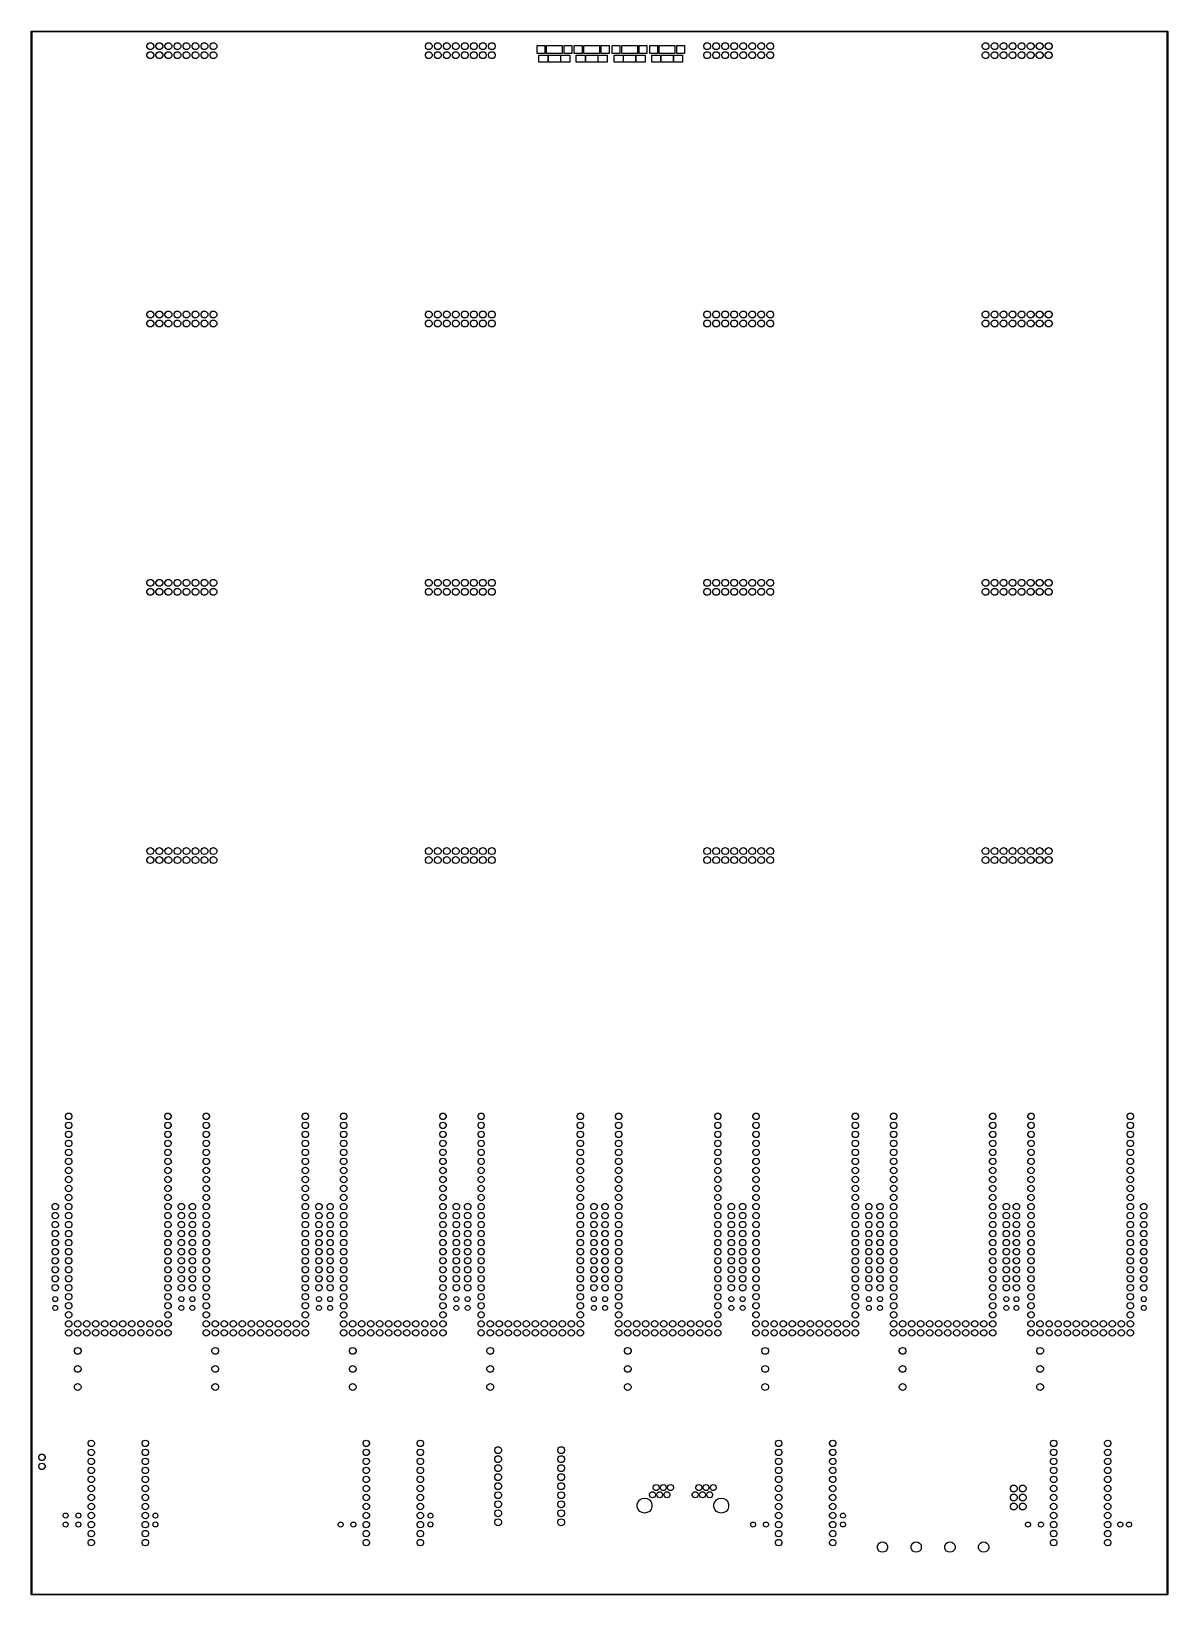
# Model space of a CAD drawing. Extents: x 25 to 346, y -457 to -16.
import ezdxf

# ---------------------------------------------------------------- set-up
doc = ezdxf.new("R2010")
doc.units = 0
doc.header["$MEASUREMENT"] = 0
doc.layers.add('BLACK', color=7, linetype='CONTINUOUS')

msp = doc.modelspace()

# ---------------------------------------------------------------- linework, layer by layer
at = {"layer": 'Black'}
for p, q in [((25.325, -16.51), (25.3261, -16.5035)), ((25.325, -456.565), (25.325, -16.51)), ((25.3261, -16.497), (25.3284, -16.4908)), ((25.3261, -16.5035), (25.3261, -16.497)), ((25.3284, -16.4908), (25.3295, -16.4843)), ((25.3295, -16.4843), (25.3328, -16.4787)), ((25.3328, -16.4787), (25.335, -16.4725)), ((25.335, -16.4725), (25.3393, -16.4675)), ((25.3393, -16.4675), (25.3425, -16.4618)), ((25.3425, -16.4618), (25.3476, -16.4576)), ((25.3476, -16.4576), (25.3518, -16.4525)), ((25.3518, -16.4525), (25.3575, -16.4493)), ((25.3575, -16.4493), (25.3625, -16.445)), ((25.3625, -16.445), (25.3687, -16.4428)), ((25.3687, -16.4428), (25.3743, -16.4395)), ((25.3743, -16.4395), (25.3808, -16.4384)), ((25.3808, -16.4384), (25.387, -16.4361)), ((25.387, -16.4361), (25.3935, -16.4361)), ((25.3935, -16.4361), (25.4, -16.435)), ((25.4, -16.435), (345.44, -16.435)), ((25.475, -16.585), (25.475, -456.49)), ((345.365, -16.585), (25.475, -16.585)), ((345.365, -456.49), (345.365, -16.585)), ((345.44, -16.435), (345.446, -16.4361)), ((345.446, -16.4361), (345.453, -16.4361)), ((345.453, -16.4361), (345.459, -16.4384)), ((345.459, -16.4384), (345.466, -16.4395)), ((345.466, -16.4395), (345.471, -16.4428)), ((345.471, -16.4428), (345.477, -16.445)), ((345.477, -16.445), (345.483, -16.4493)), ((345.483, -16.4493), (345.488, -16.4525)), ((345.488, -16.4525), (345.492, -16.4576)), ((345.492, -16.4576), (345.497, -16.4618)), ((345.497, -16.4618), (345.501, -16.4675)), ((345.501, -16.4675), (345.505, -16.4725)), ((345.505, -16.4725), (345.507, -16.4787)), ((345.507, -16.4787), (345.51, -16.4843)), ((345.51, -16.4843), (345.512, -16.4908)), ((345.512, -16.4908), (345.514, -16.497)), ((345.514, -16.497), (345.514, -16.5035)), ((345.514, -16.5035), (345.515, -16.51)), ((345.515, -16.51), (345.515, -456.565)), ((57.9262, -20.4698), (58.0409, -20.1547)), ((57.9262, -20.8052), (57.9262, -20.4698)), ((58.0409, -21.1203), (57.9262, -20.8052)), ((58.0409, -20.1547), (58.2565, -19.8977)), ((58.2565, -21.3773), (58.0409, -21.1203)), ((58.2565, -19.8977), (58.5469, -19.7301)), ((58.5469, -21.5449), (58.2565, -21.3773)), ((58.5469, -19.7301), (58.8772, -19.6718)), ((58.8772, -21.6032), (58.5469, -21.5449)), ((58.8772, -19.6718), (59.2075, -19.7301)), ((59.2075, -21.5449), (58.8772, -21.6032)), ((59.2075, -19.7301), (59.4979, -19.8977)), ((59.4979, -21.3773), (59.2075, -21.5449)), ((59.4979, -19.8977), (59.7135, -20.1547)), ((59.7135, -21.1203), (59.4979, -21.3773)), ((59.7135, -20.1547), (59.8282, -20.4698)), ((59.8282, -20.8052), (59.7135, -21.1203)), ((59.8282, -20.4698), (59.8282, -20.8052)), ((60.4662, -20.4698), (60.5809, -20.1547)), ((60.4662, -20.8052), (60.4662, -20.4698)), ((60.5809, -21.1203), (60.4662, -20.8052)), ((60.5809, -20.1547), (60.7965, -19.8977)), ((60.7965, -21.3773), (60.5809, -21.1203)), ((60.7965, -19.8977), (61.0869, -19.7301)), ((61.0869, -21.5449), (60.7965, -21.3773)), ((61.0869, -19.7301), (61.4172, -19.6718)), ((61.4172, -21.6032), (61.0869, -21.5449)), ((61.4172, -19.6718), (61.7475, -19.7301)), ((61.7475, -21.5449), (61.4172, -21.6032)), ((61.7475, -19.7301), (62.0379, -19.8977)), ((62.0379, -21.3773), (61.7475, -21.5449)), ((62.0379, -19.8977), (62.2535, -20.1547)), ((62.2535, -21.1203), (62.0379, -21.3773)), ((62.2535, -20.1547), (62.3682, -20.4698)), ((62.3682, -20.8052), (62.2535, -21.1203)), ((62.3682, -20.4698), (62.3682, -20.8052)), ((63.0062, -20.4698), (63.1209, -20.1547)), ((63.0062, -20.8052), (63.0062, -20.4698)), ((63.1209, -21.1203), (63.0062, -20.8052)), ((63.1209, -20.1547), (63.3365, -19.8977)), ((63.3365, -21.3773), (63.1209, -21.1203)), ((63.3365, -19.8977), (63.6269, -19.7301)), ((63.6269, -21.5449), (63.3365, -21.3773)), ((63.6269, -19.7301), (63.9572, -19.6718)), ((63.9572, -21.6032), (63.6269, -21.5449)), ((63.9572, -19.6718), (64.2875, -19.7301)), ((64.2875, -21.5449), (63.9572, -21.6032)), ((64.2875, -19.7301), (64.5779, -19.8977)), ((64.5779, -21.3773), (64.2875, -21.5449)), ((64.5779, -19.8977), (64.7935, -20.1547)), ((64.7935, -21.1203), (64.5779, -21.3773)), ((64.7935, -20.1547), (64.9082, -20.4698)), ((64.9082, -20.8052), (64.7935, -21.1203)), ((64.9082, -20.4698), (64.9082, -20.8052)), ((65.5462, -20.4698), (65.6609, -20.1547)), ((65.5462, -20.8052), (65.5462, -20.4698)), ((65.6609, -21.1203), (65.5462, -20.8052)), ((65.6609, -20.1547), (65.8765, -19.8977)), ((65.8765, -21.3773), (65.6609, -21.1203)), ((65.8765, -19.8977), (66.1669, -19.7301)), ((66.1669, -21.5449), (65.8765, -21.3773)), ((66.1669, -19.7301), (66.4972, -19.6718)), ((66.4972, -21.6032), (66.1669, -21.5449)), ((66.4972, -19.6718), (66.8275, -19.7301)), ((66.8275, -21.5449), (66.4972, -21.6032)), ((66.8275, -19.7301), (67.1179, -19.8977)), ((67.1179, -21.3773), (66.8275, -21.5449)), ((67.1179, -19.8977), (67.3335, -20.1547)), ((67.3335, -21.1203), (67.1179, -21.3773)), ((67.3335, -20.1547), (67.4482, -20.4698)), ((67.4482, -20.8052), (67.3335, -21.1203)), ((67.4482, -20.4698), (67.4482, -20.8052)), ((68.0862, -20.4698), (68.2009, -20.1547)), ((68.0862, -20.8052), (68.0862, -20.4698)), ((68.2009, -21.1203), (68.0862, -20.8052)), ((68.2009, -20.1547), (68.4165, -19.8977)), ((68.4165, -21.3773), (68.2009, -21.1203)), ((68.4165, -19.8977), (68.7069, -19.7301)), ((68.7069, -21.5449), (68.4165, -21.3773)), ((68.7069, -19.7301), (69.0372, -19.6718)), ((69.0372, -21.6032), (68.7069, -21.5449)), ((69.0372, -19.6718), (69.3675, -19.7301)), ((69.3675, -21.5449), (69.0372, -21.6032)), ((69.3675, -19.7301), (69.6579, -19.8977)), ((69.6579, -21.3773), (69.3675, -21.5449)), ((69.6579, -19.8977), (69.8735, -20.1547)), ((69.8735, -21.1203), (69.6579, -21.3773)), ((69.8735, -20.1547), (69.9882, -20.4698)), ((69.9882, -20.8052), (69.8735, -21.1203)), ((69.9882, -20.4698), (69.9882, -20.8052)), ((70.6262, -20.4698), (70.7409, -20.1547)), ((70.6262, -20.8052), (70.6262, -20.4698)), ((70.7409, -21.1203), (70.6262, -20.8052)), ((70.7409, -20.1547), (70.9565, -19.8977)), ((70.9565, -21.3773), (70.7409, -21.1203)), ((70.9565, -19.8977), (71.2469, -19.7301)), ((71.2469, -21.5449), (70.9565, -21.3773)), ((71.2469, -19.7301), (71.5772, -19.6718)), ((71.5772, -21.6032), (71.2469, -21.5449)), ((71.5772, -19.6718), (71.9075, -19.7301)), ((71.9075, -21.5449), (71.5772, -21.6032)), ((71.9075, -19.7301), (72.1979, -19.8977)), ((72.1979, -21.3773), (71.9075, -21.5449)), ((72.1979, -19.8977), (72.4135, -20.1547)), ((72.4135, -21.1203), (72.1979, -21.3773)), ((72.4135, -20.1547), (72.5282, -20.4698)), ((72.5282, -20.8052), (72.4135, -21.1203)), ((72.5282, -20.4698), (72.5282, -20.8052)), ((73.1662, -20.4698), (73.2809, -20.1547)), ((73.1662, -20.8052), (73.1662, -20.4698)), ((73.2809, -21.1203), (73.1662, -20.8052)), ((73.2809, -20.1547), (73.4965, -19.8977)), ((73.4965, -21.3773), (73.2809, -21.1203)), ((73.4965, -19.8977), (73.7869, -19.7301)), ((73.7869, -21.5449), (73.4965, -21.3773)), ((73.7869, -19.7301), (74.1172, -19.6718)), ((74.1172, -21.6032), (73.7869, -21.5449)), ((74.1172, -19.6718), (74.4475, -19.7301)), ((74.4475, -21.5449), (74.1172, -21.6032)), ((74.4475, -19.7301), (74.7379, -19.8977)), ((74.7379, -21.3773), (74.4475, -21.5449)), ((74.7379, -19.8977), (74.9535, -20.1547)), ((74.9535, -21.1203), (74.7379, -21.3773)), ((74.9535, -20.1547), (75.0682, -20.4698)), ((75.0682, -20.8052), (74.9535, -21.1203)), ((75.0682, -20.4698), (75.0682, -20.8052)), ((75.7062, -20.4698), (75.8209, -20.1547)), ((75.7062, -20.8052), (75.7062, -20.4698)), ((75.8209, -21.1203), (75.7062, -20.8052)), ((75.8209, -20.1547), (76.0365, -19.8977)), ((76.0365, -21.3773), (75.8209, -21.1203)), ((76.0365, -19.8977), (76.3269, -19.7301)), ((76.3269, -21.5449), (76.0365, -21.3773)), ((76.3269, -19.7301), (76.6572, -19.6718)), ((76.6572, -21.6032), (76.3269, -21.5449)), ((76.6572, -19.6718), (76.9875, -19.7301)), ((76.9875, -21.5449), (76.6572, -21.6032)), ((76.9875, -19.7301), (77.2779, -19.8977)), ((77.2779, -21.3773), (76.9875, -21.5449)), ((77.2779, -19.8977), (77.4935, -20.1547)), ((77.4935, -21.1203), (77.2779, -21.3773)), ((77.4935, -20.1547), (77.6082, -20.4698)), ((77.6082, -20.8052), (77.4935, -21.1203)), ((77.6082, -20.4698), (77.6082, -20.8052)), ((136.361, -20.4698), (136.476, -20.1547)), ((136.361, -20.8052), (136.361, -20.4698)), ((136.476, -21.1203), (136.361, -20.8052)), ((136.476, -20.1547), (136.692, -19.8977)), ((136.692, -21.3773), (136.476, -21.1203)), ((136.692, -19.8977), (136.982, -19.7301)), ((136.982, -21.5449), (136.692, -21.3773)), ((136.982, -19.7301), (137.312, -19.6718)), ((137.312, -21.6032), (136.982, -21.5449)), ((137.312, -19.6718), (137.643, -19.7301)), ((137.643, -21.5449), (137.312, -21.6032)), ((137.643, -19.7301), (137.933, -19.8977)), ((137.933, -21.3773), (137.643, -21.5449)), ((137.933, -19.8977), (138.149, -20.1547)), ((138.149, -21.1203), (137.933, -21.3773)), ((138.149, -20.1547), (138.263, -20.4698)), ((138.263, -20.8052), (138.149, -21.1203)), ((138.263, -20.4698), (138.263, -20.8052)), ((138.901, -20.4698), (139.016, -20.1547)), ((138.901, -20.8052), (138.901, -20.4698)), ((139.016, -21.1203), (138.901, -20.8052)), ((139.016, -20.1547), (139.232, -19.8977)), ((139.232, -21.3773), (139.016, -21.1203)), ((139.232, -19.8977), (139.522, -19.7301)), ((139.522, -21.5449), (139.232, -21.3773)), ((139.522, -19.7301), (139.852, -19.6718)), ((139.852, -21.6032), (139.522, -21.5449)), ((139.852, -19.6718), (140.183, -19.7301)), ((140.183, -21.5449), (139.852, -21.6032)), ((140.183, -19.7301), (140.473, -19.8977)), ((140.473, -21.3773), (140.183, -21.5449)), ((140.473, -19.8977), (140.689, -20.1547)), ((140.689, -21.1203), (140.473, -21.3773)), ((140.689, -20.1547), (140.803, -20.4698)), ((140.803, -20.8052), (140.689, -21.1203)), ((140.803, -20.4698), (140.803, -20.8052)), ((141.441, -20.4698), (141.556, -20.1547)), ((141.441, -20.8052), (141.441, -20.4698)), ((141.556, -21.1203), (141.441, -20.8052)), ((141.556, -20.1547), (141.772, -19.8977)), ((141.772, -21.3773), (141.556, -21.1203)), ((141.772, -19.8977), (142.062, -19.7301)), ((142.062, -21.5449), (141.772, -21.3773)), ((142.062, -19.7301), (142.392, -19.6718)), ((142.392, -21.6032), (142.062, -21.5449)), ((142.392, -19.6718), (142.723, -19.7301)), ((142.723, -21.5449), (142.392, -21.6032)), ((142.723, -19.7301), (143.013, -19.8977)), ((143.013, -21.3773), (142.723, -21.5449)), ((143.013, -19.8977), (143.229, -20.1547)), ((143.229, -21.1203), (143.013, -21.3773)), ((143.229, -20.1547), (143.343, -20.4698)), ((143.343, -20.8052), (143.229, -21.1203)), ((143.343, -20.4698), (143.343, -20.8052)), ((143.981, -20.4698), (144.096, -20.1547)), ((143.981, -20.8052), (143.981, -20.4698)), ((144.096, -21.1203), (143.981, -20.8052)), ((144.096, -20.1547), (144.312, -19.8977)), ((144.312, -21.3773), (144.096, -21.1203)), ((144.312, -19.8977), (144.602, -19.7301)), ((144.602, -21.5449), (144.312, -21.3773)), ((144.602, -19.7301), (144.932, -19.6718)), ((144.932, -21.6032), (144.602, -21.5449)), ((144.932, -19.6718), (145.263, -19.7301)), ((145.263, -21.5449), (144.932, -21.6032)), ((145.263, -19.7301), (145.553, -19.8977)), ((145.553, -21.3773), (145.263, -21.5449)), ((145.553, -19.8977), (145.769, -20.1547)), ((145.769, -21.1203), (145.553, -21.3773)), ((145.769, -20.1547), (145.883, -20.4698)), ((145.883, -20.8052), (145.769, -21.1203)), ((145.883, -20.4698), (145.883, -20.8052)), ((146.521, -20.4698), (146.636, -20.1547)), ((146.521, -20.8052), (146.521, -20.4698)), ((146.636, -21.1203), (146.521, -20.8052)), ((146.636, -20.1547), (146.852, -19.8977)), ((146.852, -21.3773), (146.636, -21.1203)), ((146.852, -19.8977), (147.142, -19.7301)), ((147.142, -21.5449), (146.852, -21.3773)), ((147.142, -19.7301), (147.472, -19.6718)), ((147.472, -21.6032), (147.142, -21.5449)), ((147.472, -19.6718), (147.803, -19.7301)), ((147.803, -21.5449), (147.472, -21.6032)), ((147.803, -19.7301), (148.093, -19.8977)), ((148.093, -21.3773), (147.803, -21.5449)), ((148.093, -19.8977), (148.309, -20.1547)), ((148.309, -21.1203), (148.093, -21.3773)), ((148.309, -20.1547), (148.423, -20.4698)), ((148.423, -20.8052), (148.309, -21.1203)), ((148.423, -20.4698), (148.423, -20.8052)), ((149.061, -20.4698), (149.176, -20.1547)), ((149.061, -20.8052), (149.061, -20.4698)), ((149.176, -21.1203), (149.061, -20.8052)), ((149.176, -20.1547), (149.392, -19.8977)), ((149.392, -21.3773), (149.176, -21.1203)), ((149.392, -19.8977), (149.682, -19.7301)), ((149.682, -21.5449), (149.392, -21.3773)), ((149.682, -19.7301), (150.012, -19.6718)), ((150.012, -21.6032), (149.682, -21.5449)), ((150.012, -19.6718), (150.343, -19.7301)), ((150.343, -21.5449), (150.012, -21.6032)), ((150.343, -19.7301), (150.633, -19.8977)), ((150.633, -21.3773), (150.343, -21.5449)), ((150.633, -19.8977), (150.849, -20.1547)), ((150.849, -21.1203), (150.633, -21.3773)), ((150.849, -20.1547), (150.963, -20.4698)), ((150.963, -20.8052), (150.849, -21.1203)), ((150.963, -20.4698), (150.963, -20.8052)), ((151.601, -20.4698), (151.716, -20.1547)), ((151.601, -20.8052), (151.601, -20.4698)), ((151.716, -21.1203), (151.601, -20.8052)), ((151.716, -20.1547), (151.932, -19.8977)), ((151.932, -21.3773), (151.716, -21.1203)), ((151.932, -19.8977), (152.222, -19.7301)), ((152.222, -21.5449), (151.932, -21.3773)), ((152.222, -19.7301), (152.552, -19.6718)), ((152.552, -21.6032), (152.222, -21.5449)), ((152.552, -19.6718), (152.883, -19.7301)), ((152.883, -21.5449), (152.552, -21.6032)), ((152.883, -19.7301), (153.173, -19.8977)), ((153.173, -21.3773), (152.883, -21.5449)), ((153.173, -19.8977), (153.389, -20.1547)), ((153.389, -21.1203), (153.173, -21.3773)), ((153.389, -20.1547), (153.503, -20.4698)), ((153.503, -20.8052), (153.389, -21.1203)), ((153.503, -20.4698), (153.503, -20.8052)), ((154.141, -20.4698), (154.256, -20.1547)), ((154.141, -20.8052), (154.141, -20.4698)), ((154.256, -21.1203), (154.141, -20.8052)), ((154.256, -20.1547), (154.472, -19.8977)), ((154.472, -21.3773), (154.256, -21.1203)), ((154.472, -19.8977), (154.762, -19.7301)), ((154.762, -21.5449), (154.472, -21.3773)), ((154.762, -19.7301), (155.092, -19.6718)), ((155.092, -21.6032), (154.762, -21.5449)), ((155.092, -19.6718), (155.423, -19.7301)), ((155.423, -21.5449), (155.092, -21.6032)), ((155.423, -19.7301), (155.713, -19.8977)), ((155.713, -21.3773), (155.423, -21.5449)), ((155.713, -19.8977), (155.929, -20.1547)), ((155.929, -21.1203), (155.713, -21.3773)), ((155.929, -20.1547), (156.043, -20.4698)), ((156.043, -20.8052), (155.929, -21.1203)), ((156.043, -20.4698), (156.043, -20.8052)), ((167.82, -22.74), (167.82, -20.44)), ((167.82, -20.44), (170.02, -20.44)), ((170.02, -20.44), (170.02, -22.74)), ((170.52, -20.44), (172.82, -20.44)), ((170.52, -22.74), (170.52, -20.44)), ((172.82, -20.44), (174.92, -20.44)), ((174.92, -20.44), (174.92, -22.74)), ((175.42, -22.74), (175.42, -20.44)), ((175.42, -20.44), (177.62, -20.44)), ((177.62, -20.44), (177.62, -22.74)), ((178.327, -22.74), (178.327, -20.44)), ((178.327, -20.44), (180.527, -20.44)), ((180.527, -20.44), (180.527, -22.74)), ((181.027, -20.44), (183.327, -20.44)), ((181.027, -22.74), (181.027, -20.44)), ((183.327, -20.44), (185.427, -20.44)), ((185.427, -20.44), (185.427, -22.74)), ((185.927, -22.74), (185.927, -20.44)), ((185.927, -20.44), (188.127, -20.44)), ((188.127, -20.44), (188.127, -22.74)), ((188.995, -22.74), (188.995, -20.44)), ((188.995, -20.44), (191.195, -20.44)), ((191.195, -20.44), (191.195, -22.74)), ((191.695, -20.44), (193.995, -20.44)), ((191.695, -22.74), (191.695, -20.44)), ((193.995, -20.44), (196.095, -20.44)), ((196.095, -20.44), (196.095, -22.74)), ((196.595, -22.74), (196.595, -20.44)), ((196.595, -20.44), (198.795, -20.44)), ((198.795, -20.44), (198.795, -22.74)), ((199.57, -22.74), (199.57, -20.44)), ((199.57, -20.44), (201.77, -20.44)), ((201.77, -20.44), (201.77, -22.74)), ((202.27, -20.44), (204.57, -20.44)), ((202.27, -22.74), (202.27, -20.44)), ((204.57, -20.44), (206.67, -20.44)), ((206.67, -20.44), (206.67, -22.74)), ((207.17, -22.74), (207.17, -20.44)), ((207.17, -20.44), (209.37, -20.44)), ((209.37, -20.44), (209.37, -22.74)), ((214.797, -20.4698), (214.911, -20.1547)), ((214.797, -20.8052), (214.797, -20.4698)), ((214.911, -21.1203), (214.797, -20.8052)), ((214.911, -20.1547), (215.127, -19.8977)), ((215.127, -21.3773), (214.911, -21.1203)), ((215.127, -19.8977), (215.417, -19.7301)), ((215.417, -21.5449), (215.127, -21.3773)), ((215.417, -19.7301), (215.748, -19.6718)), ((215.748, -21.6032), (215.417, -21.5449)), ((215.748, -19.6718), (216.078, -19.7301)), ((216.078, -21.5449), (215.748, -21.6032)), ((216.078, -19.7301), (216.368, -19.8977)), ((216.368, -21.3773), (216.078, -21.5449)), ((216.368, -19.8977), (216.584, -20.1547)), ((216.584, -21.1203), (216.368, -21.3773)), ((216.584, -20.1547), (216.699, -20.4698)), ((216.699, -20.8052), (216.584, -21.1203)), ((216.699, -20.4698), (216.699, -20.8052)), ((217.337, -20.4698), (217.451, -20.1547)), ((217.337, -20.8052), (217.337, -20.4698)), ((217.451, -21.1203), (217.337, -20.8052)), ((217.451, -20.1547), (217.667, -19.8977)), ((217.667, -21.3773), (217.451, -21.1203)), ((217.667, -19.8977), (217.957, -19.7301)), ((217.957, -21.5449), (217.667, -21.3773)), ((217.957, -19.7301), (218.288, -19.6718)), ((218.288, -21.6032), (217.957, -21.5449)), ((218.288, -19.6718), (218.618, -19.7301)), ((218.618, -21.5449), (218.288, -21.6032)), ((218.618, -19.7301), (218.908, -19.8977)), ((218.908, -21.3773), (218.618, -21.5449)), ((218.908, -19.8977), (219.124, -20.1547)), ((219.124, -21.1203), (218.908, -21.3773)), ((219.124, -20.1547), (219.239, -20.4698)), ((219.239, -20.8052), (219.124, -21.1203)), ((219.239, -20.4698), (219.239, -20.8052)), ((219.877, -20.4698), (219.991, -20.1547)), ((219.877, -20.8052), (219.877, -20.4698)), ((219.991, -21.1203), (219.877, -20.8052)), ((219.991, -20.1547), (220.207, -19.8977)), ((220.207, -21.3773), (219.991, -21.1203)), ((220.207, -19.8977), (220.497, -19.7301)), ((220.497, -21.5449), (220.207, -21.3773)), ((220.497, -19.7301), (220.828, -19.6718)), ((220.828, -21.6032), (220.497, -21.5449)), ((220.828, -19.6718), (221.158, -19.7301)), ((221.158, -21.5449), (220.828, -21.6032)), ((221.158, -19.7301), (221.448, -19.8977)), ((221.448, -21.3773), (221.158, -21.5449)), ((221.448, -19.8977), (221.664, -20.1547)), ((221.664, -21.1203), (221.448, -21.3773)), ((221.664, -20.1547), (221.779, -20.4698)), ((221.779, -20.8052), (221.664, -21.1203)), ((221.779, -20.4698), (221.779, -20.8052)), ((222.417, -20.4698), (222.531, -20.1547)), ((222.417, -20.8052), (222.417, -20.4698)), ((222.531, -21.1203), (222.417, -20.8052)), ((222.531, -20.1547), (222.747, -19.8977)), ((222.747, -21.3773), (222.531, -21.1203)), ((222.747, -19.8977), (223.037, -19.7301)), ((223.037, -21.5449), (222.747, -21.3773)), ((223.037, -19.7301), (223.368, -19.6718)), ((223.368, -21.6032), (223.037, -21.5449)), ((223.368, -19.6718), (223.698, -19.7301)), ((223.698, -21.5449), (223.368, -21.6032)), ((223.698, -19.7301), (223.988, -19.8977)), ((223.988, -21.3773), (223.698, -21.5449)), ((223.988, -19.8977), (224.204, -20.1547)), ((224.204, -21.1203), (223.988, -21.3773)), ((224.204, -20.1547), (224.319, -20.4698)), ((224.319, -20.8052), (224.204, -21.1203)), ((224.319, -20.4698), (224.319, -20.8052)), ((224.957, -20.4698), (225.071, -20.1547)), ((224.957, -20.8052), (224.957, -20.4698)), ((225.071, -21.1203), (224.957, -20.8052)), ((225.071, -20.1547), (225.287, -19.8977)), ((225.287, -21.3773), (225.071, -21.1203)), ((225.287, -19.8977), (225.577, -19.7301)), ((225.577, -21.5449), (225.287, -21.3773)), ((225.577, -19.7301), (225.908, -19.6718)), ((225.908, -21.6032), (225.577, -21.5449)), ((225.908, -19.6718), (226.238, -19.7301)), ((226.238, -21.5449), (225.908, -21.6032)), ((226.238, -19.7301), (226.528, -19.8977)), ((226.528, -21.3773), (226.238, -21.5449)), ((226.528, -19.8977), (226.744, -20.1547)), ((226.744, -21.1203), (226.528, -21.3773)), ((226.744, -20.1547), (226.859, -20.4698)), ((226.859, -20.8052), (226.744, -21.1203)), ((226.859, -20.4698), (226.859, -20.8052)), ((227.497, -20.4698), (227.611, -20.1547)), ((227.497, -20.8052), (227.497, -20.4698)), ((227.611, -21.1203), (227.497, -20.8052)), ((227.611, -20.1547), (227.827, -19.8977)), ((227.827, -21.3773), (227.611, -21.1203)), ((227.827, -19.8977), (228.117, -19.7301)), ((228.117, -21.5449), (227.827, -21.3773)), ((228.117, -19.7301), (228.448, -19.6718)), ((228.448, -21.6032), (228.117, -21.5449)), ((228.448, -19.6718), (228.778, -19.7301)), ((228.778, -21.5449), (228.448, -21.6032)), ((228.778, -19.7301), (229.068, -19.8977)), ((229.068, -21.3773), (228.778, -21.5449)), ((229.068, -19.8977), (229.284, -20.1547)), ((229.284, -21.1203), (229.068, -21.3773)), ((229.284, -20.1547), (229.399, -20.4698)), ((229.399, -20.8052), (229.284, -21.1203)), ((229.399, -20.4698), (229.399, -20.8052)), ((230.037, -20.4698), (230.151, -20.1547)), ((230.037, -20.8052), (230.037, -20.4698)), ((230.151, -21.1203), (230.037, -20.8052)), ((230.151, -20.1547), (230.367, -19.8977)), ((230.367, -21.3773), (230.151, -21.1203)), ((230.367, -19.8977), (230.657, -19.7301)), ((230.657, -21.5449), (230.367, -21.3773)), ((230.657, -19.7301), (230.988, -19.6718)), ((230.988, -21.6032), (230.657, -21.5449)), ((230.988, -19.6718), (231.318, -19.7301)), ((231.318, -21.5449), (230.988, -21.6032)), ((231.318, -19.7301), (231.608, -19.8977)), ((231.608, -21.3773), (231.318, -21.5449)), ((231.608, -19.8977), (231.824, -20.1547)), ((231.824, -21.1203), (231.608, -21.3773)), ((231.824, -20.1547), (231.939, -20.4698)), ((231.939, -20.8052), (231.824, -21.1203)), ((231.939, -20.4698), (231.939, -20.8052)), ((232.577, -20.4698), (232.691, -20.1547)), ((232.577, -20.8052), (232.577, -20.4698)), ((232.691, -21.1203), (232.577, -20.8052)), ((232.691, -20.1547), (232.907, -19.8977)), ((232.907, -21.3773), (232.691, -21.1203)), ((232.907, -19.8977), (233.197, -19.7301)), ((233.197, -21.5449), (232.907, -21.3773)), ((233.197, -19.7301), (233.528, -19.6718)), ((233.528, -21.6032), (233.197, -21.5449)), ((233.528, -19.6718), (233.858, -19.7301)), ((233.858, -21.5449), (233.528, -21.6032)), ((233.858, -19.7301), (234.148, -19.8977)), ((234.148, -21.3773), (233.858, -21.5449)), ((234.148, -19.8977), (234.364, -20.1547)), ((234.364, -21.1203), (234.148, -21.3773)), ((234.364, -20.1547), (234.479, -20.4698)), ((234.479, -20.8052), (234.364, -21.1203)), ((234.479, -20.4698), (234.479, -20.8052)), ((293.232, -20.4698), (293.347, -20.1547)), ((293.232, -20.8052), (293.232, -20.4698)), ((293.347, -21.1203), (293.232, -20.8052)), ((293.347, -20.1547), (293.562, -19.8977)), ((293.562, -21.3773), (293.347, -21.1203)), ((293.562, -19.8977), (293.853, -19.7301)), ((293.853, -21.5449), (293.562, -21.3773)), ((293.853, -19.7301), (294.183, -19.6718)), ((294.183, -21.6032), (293.853, -21.5449)), ((294.183, -19.6718), (294.513, -19.7301)), ((294.513, -21.5449), (294.183, -21.6032)), ((294.513, -19.7301), (294.804, -19.8977)), ((294.804, -21.3773), (294.513, -21.5449)), ((294.804, -19.8977), (295.019, -20.1547)), ((295.019, -21.1203), (294.804, -21.3773)), ((295.019, -20.1547), (295.134, -20.4698)), ((295.134, -20.8052), (295.019, -21.1203)), ((295.134, -20.4698), (295.134, -20.8052)), ((295.772, -20.4698), (295.887, -20.1547)), ((295.772, -20.8052), (295.772, -20.4698)), ((295.887, -21.1203), (295.772, -20.8052)), ((295.887, -20.1547), (296.102, -19.8977)), ((296.102, -21.3773), (295.887, -21.1203)), ((296.102, -19.8977), (296.393, -19.7301)), ((296.393, -21.5449), (296.102, -21.3773)), ((296.393, -19.7301), (296.723, -19.6718)), ((296.723, -21.6032), (296.393, -21.5449)), ((296.723, -19.6718), (297.053, -19.7301)), ((297.053, -21.5449), (296.723, -21.6032)), ((297.053, -19.7301), (297.344, -19.8977)), ((297.344, -21.3773), (297.053, -21.5449)), ((297.344, -19.8977), (297.559, -20.1547)), ((297.559, -21.1203), (297.344, -21.3773)), ((297.559, -20.1547), (297.674, -20.4698)), ((297.674, -20.8052), (297.559, -21.1203)), ((297.674, -20.4698), (297.674, -20.8052)), ((298.312, -20.4698), (298.427, -20.1547)), ((298.312, -20.8052), (298.312, -20.4698)), ((298.427, -21.1203), (298.312, -20.8052)), ((298.427, -20.1547), (298.642, -19.8977)), ((298.642, -21.3773), (298.427, -21.1203)), ((298.642, -19.8977), (298.933, -19.7301)), ((298.933, -21.5449), (298.642, -21.3773)), ((298.933, -19.7301), (299.263, -19.6718)), ((299.263, -21.6032), (298.933, -21.5449)), ((299.263, -19.6718), (299.593, -19.7301)), ((299.593, -21.5449), (299.263, -21.6032)), ((299.593, -19.7301), (299.884, -19.8977)), ((299.884, -21.3773), (299.593, -21.5449)), ((299.884, -19.8977), (300.099, -20.1547)), ((300.099, -21.1203), (299.884, -21.3773)), ((300.099, -20.1547), (300.214, -20.4698)), ((300.214, -20.8052), (300.099, -21.1203)), ((300.214, -20.4698), (300.214, -20.8052)), ((300.852, -20.4698), (300.967, -20.1547)), ((300.852, -20.8052), (300.852, -20.4698)), ((300.967, -21.1203), (300.852, -20.8052)), ((300.967, -20.1547), (301.182, -19.8977)), ((301.182, -21.3773), (300.967, -21.1203)), ((301.182, -19.8977), (301.473, -19.7301)), ((301.473, -21.5449), (301.182, -21.3773)), ((301.473, -19.7301), (301.803, -19.6718)), ((301.803, -21.6032), (301.473, -21.5449)), ((301.803, -19.6718), (302.133, -19.7301)), ((302.133, -21.5449), (301.803, -21.6032)), ((302.133, -19.7301), (302.424, -19.8977)), ((302.424, -21.3773), (302.133, -21.5449)), ((302.424, -19.8977), (302.639, -20.1547)), ((302.639, -21.1203), (302.424, -21.3773)), ((302.639, -20.1547), (302.754, -20.4698)), ((302.754, -20.8052), (302.639, -21.1203)), ((302.754, -20.4698), (302.754, -20.8052)), ((303.392, -20.4698), (303.507, -20.1547)), ((303.392, -20.8052), (303.392, -20.4698)), ((303.507, -21.1203), (303.392, -20.8052)), ((303.507, -20.1547), (303.722, -19.8977)), ((303.722, -21.3773), (303.507, -21.1203)), ((303.722, -19.8977), (304.013, -19.7301)), ((304.013, -21.5449), (303.722, -21.3773)), ((304.013, -19.7301), (304.343, -19.6718)), ((304.343, -21.6032), (304.013, -21.5449)), ((304.343, -19.6718), (304.673, -19.7301)), ((304.673, -21.5449), (304.343, -21.6032)), ((304.673, -19.7301), (304.964, -19.8977)), ((304.964, -21.3773), (304.673, -21.5449)), ((304.964, -19.8977), (305.179, -20.1547)), ((305.179, -21.1203), (304.964, -21.3773)), ((305.179, -20.1547), (305.294, -20.4698)), ((305.294, -20.8052), (305.179, -21.1203)), ((305.294, -20.4698), (305.294, -20.8052)), ((305.932, -20.4698), (306.047, -20.1547)), ((305.932, -20.8052), (305.932, -20.4698)), ((306.047, -21.1203), (305.932, -20.8052)), ((306.047, -20.1547), (306.262, -19.8977)), ((306.262, -21.3773), (306.047, -21.1203)), ((306.262, -19.8977), (306.553, -19.7301)), ((306.553, -21.5449), (306.262, -21.3773)), ((306.553, -19.7301), (306.883, -19.6718)), ((306.883, -21.6032), (306.553, -21.5449)), ((306.883, -19.6718), (307.213, -19.7301)), ((307.213, -21.5449), (306.883, -21.6032)), ((307.213, -19.7301), (307.504, -19.8977)), ((307.504, -21.3773), (307.213, -21.5449)), ((307.504, -19.8977), (307.719, -20.1547)), ((307.719, -21.1203), (307.504, -21.3773)), ((307.719, -20.1547), (307.834, -20.4698)), ((307.834, -20.8052), (307.719, -21.1203)), ((307.834, -20.4698), (307.834, -20.8052)), ((308.472, -20.4698), (308.587, -20.1547)), ((308.472, -20.8052), (308.472, -20.4698)), ((308.587, -21.1203), (308.472, -20.8052)), ((308.587, -20.1547), (308.802, -19.8977)), ((308.802, -21.3773), (308.587, -21.1203)), ((308.802, -19.8977), (309.093, -19.7301)), ((309.093, -21.5449), (308.802, -21.3773)), ((309.093, -19.7301), (309.423, -19.6718)), ((309.423, -21.6032), (309.093, -21.5449)), ((309.423, -19.6718), (309.753, -19.7301)), ((309.753, -21.5449), (309.423, -21.6032)), ((309.753, -19.7301), (310.044, -19.8977)), ((310.044, -21.3773), (309.753, -21.5449)), ((310.044, -19.8977), (310.259, -20.1547)), ((310.259, -21.1203), (310.044, -21.3773)), ((310.259, -20.1547), (310.374, -20.4698)), ((310.374, -20.8052), (310.259, -21.1203)), ((310.374, -20.4698), (310.374, -20.8052)), ((311.012, -20.4698), (311.127, -20.1547)), ((311.012, -20.8052), (311.012, -20.4698)), ((311.127, -21.1203), (311.012, -20.8052)), ((311.127, -20.1547), (311.342, -19.8977)), ((311.342, -21.3773), (311.127, -21.1203)), ((311.342, -19.8977), (311.633, -19.7301)), ((311.633, -21.5449), (311.342, -21.3773)), ((311.633, -19.7301), (311.963, -19.6718)), ((311.963, -21.6032), (311.633, -21.5449)), ((311.963, -19.6718), (312.293, -19.7301)), ((312.293, -21.5449), (311.963, -21.6032)), ((312.293, -19.7301), (312.584, -19.8977)), ((312.584, -21.3773), (312.293, -21.5449)), ((312.584, -19.8977), (312.799, -20.1547)), ((312.799, -21.1203), (312.584, -21.3773)), ((312.799, -20.1547), (312.914, -20.4698)), ((312.914, -20.8052), (312.799, -21.1203)), ((312.914, -20.4698), (312.914, -20.8052)), ((57.9262, -23.0098), (58.0409, -22.6947)), ((57.9262, -23.3452), (57.9262, -23.0098)), ((58.0409, -23.6603), (57.9262, -23.3452)), ((58.0409, -22.6947), (58.2565, -22.4377)), ((58.2565, -23.9172), (58.0409, -23.6603)), ((58.2565, -22.4377), (58.5469, -22.2701)), ((58.5469, -24.0849), (58.2565, -23.9172)), ((58.5469, -22.2701), (58.8772, -22.2118)), ((58.8772, -24.1432), (58.5469, -24.0849)), ((58.8772, -22.2118), (59.2075, -22.2701)), ((59.2075, -24.0849), (58.8772, -24.1432)), ((59.2075, -22.2701), (59.4979, -22.4377)), ((59.4979, -23.9172), (59.2075, -24.0849)), ((59.4979, -22.4377), (59.7135, -22.6947)), ((59.7135, -23.6603), (59.4979, -23.9172)), ((59.7135, -22.6947), (59.8282, -23.0098)), ((59.8282, -23.3452), (59.7135, -23.6603)), ((59.8282, -23.0098), (59.8282, -23.3452)), ((60.4662, -23.0098), (60.5809, -22.6947)), ((60.4662, -23.3452), (60.4662, -23.0098)), ((60.5809, -23.6603), (60.4662, -23.3452)), ((60.5809, -22.6947), (60.7965, -22.4377)), ((60.7965, -23.9172), (60.5809, -23.6603)), ((60.7965, -22.4377), (61.0869, -22.2701)), ((61.0869, -24.0849), (60.7965, -23.9172)), ((61.0869, -22.2701), (61.4172, -22.2118)), ((61.4172, -24.1432), (61.0869, -24.0849)), ((61.4172, -22.2118), (61.7475, -22.2701)), ((61.7475, -24.0849), (61.4172, -24.1432)), ((61.7475, -22.2701), (62.0379, -22.4377)), ((62.0379, -23.9172), (61.7475, -24.0849)), ((62.0379, -22.4377), (62.2535, -22.6947)), ((62.2535, -23.6603), (62.0379, -23.9172)), ((62.2535, -22.6947), (62.3682, -23.0098)), ((62.3682, -23.3452), (62.2535, -23.6603)), ((62.3682, -23.0098), (62.3682, -23.3452)), ((63.0062, -23.0098), (63.1209, -22.6947)), ((63.0062, -23.3452), (63.0062, -23.0098)), ((63.1209, -23.6603), (63.0062, -23.3452)), ((63.1209, -22.6947), (63.3365, -22.4377)), ((63.3365, -23.9172), (63.1209, -23.6603)), ((63.3365, -22.4377), (63.6269, -22.2701)), ((63.6269, -24.0849), (63.3365, -23.9172)), ((63.6269, -22.2701), (63.9572, -22.2118)), ((63.9572, -24.1432), (63.6269, -24.0849)), ((63.9572, -22.2118), (64.2875, -22.2701)), ((64.2875, -24.0849), (63.9572, -24.1432)), ((64.2875, -22.2701), (64.5779, -22.4377)), ((64.5779, -23.9172), (64.2875, -24.0849)), ((64.5779, -22.4377), (64.7935, -22.6947)), ((64.7935, -23.6603), (64.5779, -23.9172)), ((64.7935, -22.6947), (64.9082, -23.0098)), ((64.9082, -23.3452), (64.7935, -23.6603)), ((64.9082, -23.0098), (64.9082, -23.3452)), ((65.5462, -23.0098), (65.6609, -22.6947)), ((65.5462, -23.3452), (65.5462, -23.0098)), ((65.6609, -23.6603), (65.5462, -23.3452)), ((65.6609, -22.6947), (65.8765, -22.4377)), ((65.8765, -23.9172), (65.6609, -23.6603)), ((65.8765, -22.4377), (66.1669, -22.2701)), ((66.1669, -24.0849), (65.8765, -23.9172)), ((66.1669, -22.2701), (66.4972, -22.2118)), ((66.4972, -24.1432), (66.1669, -24.0849)), ((66.4972, -22.2118), (66.8275, -22.2701)), ((66.8275, -24.0849), (66.4972, -24.1432)), ((66.8275, -22.2701), (67.1179, -22.4377)), ((67.1179, -23.9172), (66.8275, -24.0849)), ((67.1179, -22.4377), (67.3335, -22.6947)), ((67.3335, -23.6603), (67.1179, -23.9172)), ((67.3335, -22.6947), (67.4482, -23.0098)), ((67.4482, -23.3452), (67.3335, -23.6603)), ((67.4482, -23.0098), (67.4482, -23.3452)), ((68.0862, -23.0098), (68.2009, -22.6947)), ((68.0862, -23.3452), (68.0862, -23.0098)), ((68.2009, -23.6603), (68.0862, -23.3452)), ((68.2009, -22.6947), (68.4165, -22.4377)), ((68.4165, -23.9172), (68.2009, -23.6603)), ((68.4165, -22.4377), (68.7069, -22.2701)), ((68.7069, -24.0849), (68.4165, -23.9172)), ((68.7069, -22.2701), (69.0372, -22.2118)), ((69.0372, -24.1432), (68.7069, -24.0849)), ((69.0372, -22.2118), (69.3675, -22.2701)), ((69.3675, -24.0849), (69.0372, -24.1432)), ((69.3675, -22.2701), (69.6579, -22.4377)), ((69.6579, -23.9172), (69.3675, -24.0849)), ((69.6579, -22.4377), (69.8735, -22.6947)), ((69.8735, -23.6603), (69.6579, -23.9172)), ((69.8735, -22.6947), (69.9882, -23.0098)), ((69.9882, -23.3452), (69.8735, -23.6603)), ((69.9882, -23.0098), (69.9882, -23.3452)), ((70.6262, -23.0098), (70.7409, -22.6947)), ((70.6262, -23.3452), (70.6262, -23.0098)), ((70.7409, -23.6603), (70.6262, -23.3452)), ((70.7409, -22.6947), (70.9565, -22.4377)), ((70.9565, -23.9172), (70.7409, -23.6603)), ((70.9565, -22.4377), (71.2469, -22.2701)), ((71.2469, -24.0849), (70.9565, -23.9172)), ((71.2469, -22.2701), (71.5772, -22.2118)), ((71.5772, -24.1432), (71.2469, -24.0849)), ((71.5772, -22.2118), (71.9075, -22.2701)), ((71.9075, -24.0849), (71.5772, -24.1432)), ((71.9075, -22.2701), (72.1979, -22.4377)), ((72.1979, -23.9172), (71.9075, -24.0849)), ((72.1979, -22.4377), (72.4135, -22.6947)), ((72.4135, -23.6603), (72.1979, -23.9172)), ((72.4135, -22.6947), (72.5282, -23.0098)), ((72.5282, -23.3452), (72.4135, -23.6603)), ((72.5282, -23.0098), (72.5282, -23.3452)), ((73.1662, -23.0098), (73.2809, -22.6947)), ((73.1662, -23.3452), (73.1662, -23.0098)), ((73.2809, -23.6603), (73.1662, -23.3452)), ((73.2809, -22.6947), (73.4965, -22.4377)), ((73.4965, -23.9172), (73.2809, -23.6603)), ((73.4965, -22.4377), (73.7869, -22.2701)), ((73.7869, -24.0849), (73.4965, -23.9172)), ((73.7869, -22.2701), (74.1172, -22.2118)), ((74.1172, -24.1432), (73.7869, -24.0849)), ((74.1172, -22.2118), (74.4475, -22.2701)), ((74.4475, -24.0849), (74.1172, -24.1432)), ((74.4475, -22.2701), (74.7379, -22.4377)), ((74.7379, -23.9172), (74.4475, -24.0849)), ((74.7379, -22.4377), (74.9535, -22.6947)), ((74.9535, -23.6603), (74.7379, -23.9172)), ((74.9535, -22.6947), (75.0682, -23.0098)), ((75.0682, -23.3452), (74.9535, -23.6603)), ((75.0682, -23.0098), (75.0682, -23.3452)), ((75.7062, -23.0098), (75.8209, -22.6947)), ((75.7062, -23.3452), (75.7062, -23.0098)), ((75.8209, -23.6603), (75.7062, -23.3452)), ((75.8209, -22.6947), (76.0365, -22.4377)), ((76.0365, -23.9172), (75.8209, -23.6603)), ((76.0365, -22.4377), (76.3269, -22.2701)), ((76.3269, -24.0849), (76.0365, -23.9172)), ((76.3269, -22.2701), (76.6572, -22.2118)), ((76.6572, -24.1432), (76.3269, -24.0849)), ((76.6572, -22.2118), (76.9875, -22.2701)), ((76.9875, -24.0849), (76.6572, -24.1432)), ((76.9875, -22.2701), (77.2779, -22.4377)), ((77.2779, -23.9172), (76.9875, -24.0849)), ((77.2779, -22.4377), (77.4935, -22.6947)), ((77.4935, -23.6603), (77.2779, -23.9172)), ((77.4935, -22.6947), (77.6082, -23.0098)), ((77.6082, -23.3452), (77.4935, -23.6603)), ((77.6082, -23.0098), (77.6082, -23.3452)), ((136.361, -23.0098), (136.476, -22.6947)), ((136.361, -23.3452), (136.361, -23.0098)), ((136.476, -23.6603), (136.361, -23.3452)), ((136.476, -22.6947), (136.692, -22.4377)), ((136.692, -23.9172), (136.476, -23.6603)), ((136.692, -22.4377), (136.982, -22.2701)), ((136.982, -24.0849), (136.692, -23.9172)), ((136.982, -22.2701), (137.312, -22.2118)), ((137.312, -24.1432), (136.982, -24.0849)), ((137.312, -22.2118), (137.643, -22.2701)), ((137.643, -24.0849), (137.312, -24.1432)), ((137.643, -22.2701), (137.933, -22.4377)), ((137.933, -23.9172), (137.643, -24.0849)), ((137.933, -22.4377), (138.149, -22.6947)), ((138.149, -23.6603), (137.933, -23.9172)), ((138.149, -22.6947), (138.263, -23.0098)), ((138.263, -23.3452), (138.149, -23.6603)), ((138.263, -23.0098), (138.263, -23.3452)), ((138.901, -23.0098), (139.016, -22.6947)), ((138.901, -23.3452), (138.901, -23.0098)), ((139.016, -23.6603), (138.901, -23.3452)), ((139.016, -22.6947), (139.232, -22.4377)), ((139.232, -23.9172), (139.016, -23.6603)), ((139.232, -22.4377), (139.522, -22.2701)), ((139.522, -24.0849), (139.232, -23.9172)), ((139.522, -22.2701), (139.852, -22.2118)), ((139.852, -24.1432), (139.522, -24.0849)), ((139.852, -22.2118), (140.183, -22.2701)), ((140.183, -24.0849), (139.852, -24.1432)), ((140.183, -22.2701), (140.473, -22.4377)), ((140.473, -23.9172), (140.183, -24.0849)), ((140.473, -22.4377), (140.689, -22.6947)), ((140.689, -23.6603), (140.473, -23.9172)), ((140.689, -22.6947), (140.803, -23.0098)), ((140.803, -23.3452), (140.689, -23.6603)), ((140.803, -23.0098), (140.803, -23.3452)), ((141.441, -23.0098), (141.556, -22.6947)), ((141.441, -23.3452), (141.441, -23.0098)), ((141.556, -23.6603), (141.441, -23.3452)), ((141.556, -22.6947), (141.772, -22.4377)), ((141.772, -23.9172), (141.556, -23.6603)), ((141.772, -22.4377), (142.062, -22.2701)), ((142.062, -24.0849), (141.772, -23.9172)), ((142.062, -22.2701), (142.392, -22.2118)), ((142.392, -24.1432), (142.062, -24.0849)), ((142.392, -22.2118), (142.723, -22.2701)), ((142.723, -24.0849), (142.392, -24.1432)), ((142.723, -22.2701), (143.013, -22.4377)), ((143.013, -23.9172), (142.723, -24.0849)), ((143.013, -22.4377), (143.229, -22.6947)), ((143.229, -23.6603), (143.013, -23.9172)), ((143.229, -22.6947), (143.343, -23.0098)), ((143.343, -23.3452), (143.229, -23.6603)), ((143.343, -23.0098), (143.343, -23.3452)), ((143.981, -23.0098), (144.096, -22.6947)), ((143.981, -23.3452), (143.981, -23.0098)), ((144.096, -23.6603), (143.981, -23.3452)), ((144.096, -22.6947), (144.312, -22.4377)), ((144.312, -23.9172), (144.096, -23.6603)), ((144.312, -22.4377), (144.602, -22.2701)), ((144.602, -24.0849), (144.312, -23.9172)), ((144.602, -22.2701), (144.932, -22.2118)), ((144.932, -24.1432), (144.602, -24.0849)), ((144.932, -22.2118), (145.263, -22.2701)), ((145.263, -24.0849), (144.932, -24.1432)), ((145.263, -22.2701), (145.553, -22.4377)), ((145.553, -23.9172), (145.263, -24.0849)), ((145.553, -22.4377), (145.769, -22.6947)), ((145.769, -23.6603), (145.553, -23.9172)), ((145.769, -22.6947), (145.883, -23.0098)), ((145.883, -23.3452), (145.769, -23.6603)), ((145.883, -23.0098), (145.883, -23.3452)), ((146.521, -23.0098), (146.636, -22.6947)), ((146.521, -23.3452), (146.521, -23.0098)), ((146.636, -23.6603), (146.521, -23.3452)), ((146.636, -22.6947), (146.852, -22.4377)), ((146.852, -23.9172), (146.636, -23.6603)), ((146.852, -22.4377), (147.142, -22.2701)), ((147.142, -24.0849), (146.852, -23.9172)), ((147.142, -22.2701), (147.472, -22.2118)), ((147.472, -24.1432), (147.142, -24.0849)), ((147.472, -22.2118), (147.803, -22.2701)), ((147.803, -24.0849), (147.472, -24.1432)), ((147.803, -22.2701), (148.093, -22.4377)), ((148.093, -23.9172), (147.803, -24.0849)), ((148.093, -22.4377), (148.309, -22.6947)), ((148.309, -23.6603), (148.093, -23.9172)), ((148.309, -22.6947), (148.423, -23.0098)), ((148.423, -23.3452), (148.309, -23.6603)), ((148.423, -23.0098), (148.423, -23.3452)), ((149.061, -23.0098), (149.176, -22.6947)), ((149.061, -23.3452), (149.061, -23.0098)), ((149.176, -23.6603), (149.061, -23.3452)), ((149.176, -22.6947), (149.392, -22.4377)), ((149.392, -23.9172), (149.176, -23.6603)), ((149.392, -22.4377), (149.682, -22.2701)), ((149.682, -24.0849), (149.392, -23.9172)), ((149.682, -22.2701), (150.012, -22.2118)), ((150.012, -24.1432), (149.682, -24.0849)), ((150.012, -22.2118), (150.343, -22.2701)), ((150.343, -24.0849), (150.012, -24.1432)), ((150.343, -22.2701), (150.633, -22.4377)), ((150.633, -23.9172), (150.343, -24.0849)), ((150.633, -22.4377), (150.849, -22.6947)), ((150.849, -23.6603), (150.633, -23.9172)), ((150.849, -22.6947), (150.963, -23.0098)), ((150.963, -23.3452), (150.849, -23.6603)), ((150.963, -23.0098), (150.963, -23.3452)), ((151.601, -23.0098), (151.716, -22.6947)), ((151.601, -23.3452), (151.601, -23.0098)), ((151.716, -23.6603), (151.601, -23.3452)), ((151.716, -22.6947), (151.932, -22.4377)), ((151.932, -23.9172), (151.716, -23.6603)), ((151.932, -22.4377), (152.222, -22.2701)), ((152.222, -24.0849), (151.932, -23.9172)), ((152.222, -22.2701), (152.552, -22.2118)), ((152.552, -24.1432), (152.222, -24.0849)), ((152.552, -22.2118), (152.883, -22.2701)), ((152.883, -24.0849), (152.552, -24.1432)), ((152.883, -22.2701), (153.173, -22.4377)), ((153.173, -23.9172), (152.883, -24.0849)), ((153.173, -22.4377), (153.389, -22.6947)), ((153.389, -23.6603), (153.173, -23.9172)), ((153.389, -22.6947), (153.503, -23.0098)), ((153.503, -23.3452), (153.389, -23.6603)), ((153.503, -23.0098), (153.503, -23.3452)), ((154.141, -23.0098), (154.256, -22.6947)), ((154.141, -23.3452), (154.141, -23.0098)), ((154.256, -23.6603), (154.141, -23.3452)), ((154.256, -22.6947), (154.472, -22.4377)), ((154.472, -23.9172), (154.256, -23.6603)), ((154.472, -22.4377), (154.762, -22.2701)), ((154.762, -24.0849), (154.472, -23.9172)), ((154.762, -22.2701), (155.092, -22.2118)), ((155.092, -24.1432), (154.762, -24.0849)), ((155.092, -22.2118), (155.423, -22.2701)), ((155.423, -24.0849), (155.092, -24.1432)), ((155.423, -22.2701), (155.713, -22.4377)), ((155.713, -23.9172), (155.423, -24.0849)), ((155.713, -22.4377), (155.929, -22.6947)), ((155.929, -23.6603), (155.713, -23.9172)), ((155.929, -22.6947), (156.043, -23.0098)), ((156.043, -23.3452), (155.929, -23.6603)), ((156.043, -23.0098), (156.043, -23.3452)), ((170.02, -22.74), (167.82, -22.74)), ((168.37, -25.14), (168.37, -23.14)), ((168.37, -23.14), (170.87, -23.14)), ((170.87, -25.14), (168.37, -25.14)), ((172.62, -22.74), (170.52, -22.74)), ((170.87, -23.14), (170.87, -25.14)), ((171.02, -25.14), (171.02, -23.14)), ((171.02, -23.14), (171.82, -23.14)), ((171.67, -25.14), (171.02, -25.14)), ((172.32, -25.14), (171.67, -25.14)), ((171.82, -23.14), (172.47, -23.14)), ((172.97, -25.14), (172.32, -25.14)), ((172.47, -23.14), (173.12, -23.14)), ((172.82, -22.74), (172.62, -22.74)), ((174.92, -22.74), (172.82, -22.74)), ((173.62, -25.14), (172.97, -25.14)), ((173.12, -23.14), (173.77, -23.14)), ((174.42, -25.14), (173.62, -25.14)), ((173.77, -23.14), (174.42, -23.14)), ((174.42, -23.14), (174.42, -25.14)), ((174.57, -25.14), (174.57, -23.14)), ((174.57, -23.14), (177.07, -23.14)), ((177.07, -25.14), (174.57, -25.14)), ((177.62, -22.74), (175.42, -22.74)), ((177.07, -23.14), (177.07, -25.14)), ((180.527, -22.74), (178.327, -22.74)), ((178.877, -25.14), (178.877, -23.14)), ((178.877, -23.14), (181.377, -23.14)), ((181.377, -25.14), (178.877, -25.14)), ((183.127, -22.74), (181.027, -22.74)), ((181.377, -23.14), (181.377, -25.14)), ((181.527, -25.14), (181.527, -23.14)), ((181.527, -23.14), (182.327, -23.14)), ((182.177, -25.14), (181.527, -25.14)), ((182.827, -25.14), (182.177, -25.14)), ((182.327, -23.14), (182.977, -23.14)), ((183.477, -25.14), (182.827, -25.14)), ((182.977, -23.14), (183.627, -23.14)), ((183.327, -22.74), (183.127, -22.74)), ((185.427, -22.74), (183.327, -22.74)), ((184.127, -25.14), (183.477, -25.14)), ((183.627, -23.14), (184.277, -23.14)), ((184.927, -25.14), (184.127, -25.14)), ((184.277, -23.14), (184.927, -23.14)), ((184.927, -23.14), (184.927, -25.14)), ((185.077, -25.14), (185.077, -23.14)), ((185.077, -23.14), (187.577, -23.14)), ((187.577, -25.14), (185.077, -25.14)), ((188.127, -22.74), (185.927, -22.74)), ((187.577, -23.14), (187.577, -25.14)), ((191.195, -22.74), (188.995, -22.74)), ((189.545, -25.14), (189.545, -23.14)), ((189.545, -23.14), (192.045, -23.14)), ((192.045, -25.14), (189.545, -25.14)), ((193.795, -22.74), (191.695, -22.74)), ((192.045, -23.14), (192.045, -25.14)), ((192.195, -25.14), (192.195, -23.14)), ((192.195, -23.14), (192.995, -23.14)), ((192.845, -25.14), (192.195, -25.14)), ((192.995, -25.14), (192.845, -25.14)), ((192.995, -23.14), (193.645, -23.14)), ((193.495, -25.14), (192.995, -25.14)), ((193.645, -25.14), (193.495, -25.14)), ((193.645, -23.14), (194.295, -23.14)), ((194.145, -25.14), (193.645, -25.14)), ((196.095, -22.74), (193.795, -22.74)), ((194.295, -25.14), (194.145, -25.14)), ((194.295, -23.14), (194.945, -23.14)), ((194.795, -25.14), (194.295, -25.14)), ((194.945, -25.14), (194.795, -25.14)), ((194.945, -23.14), (195.595, -23.14)), ((195.595, -25.14), (194.945, -25.14)), ((195.595, -23.14), (195.595, -25.14)), ((195.745, -25.14), (195.745, -23.14)), ((195.745, -23.14), (198.245, -23.14)), ((198.245, -25.14), (195.745, -25.14)), ((198.795, -22.74), (196.595, -22.74)), ((198.245, -23.14), (198.245, -25.14)), ((201.77, -22.74), (199.57, -22.74)), ((200.12, -25.14), (200.12, -23.14)), ((200.12, -23.14), (202.62, -23.14)), ((202.62, -25.14), (200.12, -25.14)), ((204.37, -22.74), (202.27, -22.74)), ((202.62, -23.14), (202.62, -25.14)), ((202.77, -25.14), (202.77, -23.14)), ((202.77, -23.14), (203.57, -23.14)), ((203.42, -25.14), (202.77, -25.14)), ((204.07, -25.14), (203.42, -25.14)), ((203.57, -23.14), (204.22, -23.14)), ((204.72, -25.14), (204.07, -25.14)), ((204.22, -23.14), (204.87, -23.14)), ((204.57, -22.74), (204.37, -22.74)), ((206.67, -22.74), (204.57, -22.74)), ((205.37, -25.14), (204.72, -25.14)), ((204.87, -23.14), (205.52, -23.14)), ((205.52, -25.14), (205.37, -25.14)), ((205.52, -23.14), (206.17, -23.14)), ((206.17, -25.14), (205.52, -25.14)), ((206.17, -23.14), (206.17, -25.14)), ((206.32, -25.14), (206.32, -23.14)), ((206.32, -23.14), (208.82, -23.14)), ((208.82, -25.14), (206.32, -25.14)), ((209.37, -22.74), (207.17, -22.74)), ((208.82, -23.14), (208.82, -25.14)), ((214.797, -23.0098), (214.911, -22.6947)), ((214.797, -23.3452), (214.797, -23.0098)), ((214.911, -23.6603), (214.797, -23.3452)), ((214.911, -22.6947), (215.127, -22.4377)), ((215.127, -23.9172), (214.911, -23.6603)), ((215.127, -22.4377), (215.417, -22.2701)), ((215.417, -24.0849), (215.127, -23.9172)), ((215.417, -22.2701), (215.748, -22.2118)), ((215.748, -24.1432), (215.417, -24.0849)), ((215.748, -22.2118), (216.078, -22.2701)), ((216.078, -24.0849), (215.748, -24.1432)), ((216.078, -22.2701), (216.368, -22.4377)), ((216.368, -23.9172), (216.078, -24.0849)), ((216.368, -22.4377), (216.584, -22.6947)), ((216.584, -23.6603), (216.368, -23.9172)), ((216.584, -22.6947), (216.699, -23.0098)), ((216.699, -23.3452), (216.584, -23.6603)), ((216.699, -23.0098), (216.699, -23.3452)), ((217.337, -23.0098), (217.451, -22.6947)), ((217.337, -23.3452), (217.337, -23.0098)), ((217.451, -23.6603), (217.337, -23.3452)), ((217.451, -22.6947), (217.667, -22.4377)), ((217.667, -23.9172), (217.451, -23.6603)), ((217.667, -22.4377), (217.957, -22.2701)), ((217.957, -24.0849), (217.667, -23.9172)), ((217.957, -22.2701), (218.288, -22.2118)), ((218.288, -24.1432), (217.957, -24.0849)), ((218.288, -22.2118), (218.618, -22.2701)), ((218.618, -24.0849), (218.288, -24.1432)), ((218.618, -22.2701), (218.908, -22.4377)), ((218.908, -23.9172), (218.618, -24.0849)), ((218.908, -22.4377), (219.124, -22.6947)), ((219.124, -23.6603), (218.908, -23.9172)), ((219.124, -22.6947), (219.239, -23.0098)), ((219.239, -23.3452), (219.124, -23.6603)), ((219.239, -23.0098), (219.239, -23.3452)), ((219.877, -23.0098), (219.991, -22.6947)), ((219.877, -23.3452), (219.877, -23.0098)), ((219.991, -23.6603), (219.877, -23.3452)), ((219.991, -22.6947), (220.207, -22.4377)), ((220.207, -23.9172), (219.991, -23.6603)), ((220.207, -22.4377), (220.497, -22.2701)), ((220.497, -24.0849), (220.207, -23.9172)), ((220.497, -22.2701), (220.828, -22.2118)), ((220.828, -24.1432), (220.497, -24.0849)), ((220.828, -22.2118), (221.158, -22.2701)), ((221.158, -24.0849), (220.828, -24.1432)), ((221.158, -22.2701), (221.448, -22.4377)), ((221.448, -23.9172), (221.158, -24.0849)), ((221.448, -22.4377), (221.664, -22.6947)), ((221.664, -23.6603), (221.448, -23.9172)), ((221.664, -22.6947), (221.779, -23.0098)), ((221.779, -23.3452), (221.664, -23.6603)), ((221.779, -23.0098), (221.779, -23.3452)), ((222.417, -23.0098), (222.531, -22.6947)), ((222.417, -23.3452), (222.417, -23.0098)), ((222.531, -23.6603), (222.417, -23.3452)), ((222.531, -22.6947), (222.747, -22.4377)), ((222.747, -23.9172), (222.531, -23.6603)), ((222.747, -22.4377), (223.037, -22.2701)), ((223.037, -24.0849), (222.747, -23.9172)), ((223.037, -22.2701), (223.368, -22.2118)), ((223.368, -24.1432), (223.037, -24.0849)), ((223.368, -22.2118), (223.698, -22.2701)), ((223.698, -24.0849), (223.368, -24.1432)), ((223.698, -22.2701), (223.988, -22.4377)), ((223.988, -23.9172), (223.698, -24.0849)), ((223.988, -22.4377), (224.204, -22.6947)), ((224.204, -23.6603), (223.988, -23.9172)), ((224.204, -22.6947), (224.319, -23.0098)), ((224.319, -23.3452), (224.204, -23.6603)), ((224.319, -23.0098), (224.319, -23.3452)), ((224.957, -23.0098), (225.071, -22.6947)), ((224.957, -23.3452), (224.957, -23.0098)), ((225.071, -23.6603), (224.957, -23.3452)), ((225.071, -22.6947), (225.287, -22.4377)), ((225.287, -23.9172), (225.071, -23.6603)), ((225.287, -22.4377), (225.577, -22.2701)), ((225.577, -24.0849), (225.287, -23.9172)), ((225.577, -22.2701), (225.908, -22.2118)), ((225.908, -24.1432), (225.577, -24.0849)), ((225.908, -22.2118), (226.238, -22.2701)), ((226.238, -24.0849), (225.908, -24.1432)), ((226.238, -22.2701), (226.528, -22.4377)), ((226.528, -23.9172), (226.238, -24.0849)), ((226.528, -22.4377), (226.744, -22.6947)), ((226.744, -23.6603), (226.528, -23.9172)), ((226.744, -22.6947), (226.859, -23.0098)), ((226.859, -23.3452), (226.744, -23.6603)), ((226.859, -23.0098), (226.859, -23.3452)), ((227.497, -23.0098), (227.611, -22.6947)), ((227.497, -23.3452), (227.497, -23.0098)), ((227.611, -23.6603), (227.497, -23.3452)), ((227.611, -22.6947), (227.827, -22.4377)), ((227.827, -23.9172), (227.611, -23.6603)), ((227.827, -22.4377), (228.117, -22.2701)), ((228.117, -24.0849), (227.827, -23.9172)), ((228.117, -22.2701), (228.448, -22.2118)), ((228.448, -24.1432), (228.117, -24.0849)), ((228.448, -22.2118), (228.778, -22.2701)), ((228.778, -24.0849), (228.448, -24.1432)), ((228.778, -22.2701), (229.068, -22.4377)), ((229.068, -23.9172), (228.778, -24.0849)), ((229.068, -22.4377), (229.284, -22.6947)), ((229.284, -23.6603), (229.068, -23.9172)), ((229.284, -22.6947), (229.399, -23.0098)), ((229.399, -23.3452), (229.284, -23.6603)), ((229.399, -23.0098), (229.399, -23.3452)), ((230.037, -23.0098), (230.151, -22.6947)), ((230.037, -23.3452), (230.037, -23.0098)), ((230.151, -23.6603), (230.037, -23.3452)), ((230.151, -22.6947), (230.367, -22.4377)), ((230.367, -23.9172), (230.151, -23.6603)), ((230.367, -22.4377), (230.657, -22.2701)), ((230.657, -24.0849), (230.367, -23.9172)), ((230.657, -22.2701), (230.988, -22.2118)), ((230.988, -24.1432), (230.657, -24.0849)), ((230.988, -22.2118), (231.318, -22.2701)), ((231.318, -24.0849), (230.988, -24.1432)), ((231.318, -22.2701), (231.608, -22.4377)), ((231.608, -23.9172), (231.318, -24.0849)), ((231.608, -22.4377), (231.824, -22.6947)), ((231.824, -23.6603), (231.608, -23.9172)), ((231.824, -22.6947), (231.939, -23.0098)), ((231.939, -23.3452), (231.824, -23.6603)), ((231.939, -23.0098), (231.939, -23.3452)), ((232.577, -23.0098), (232.691, -22.6947)), ((232.577, -23.3452), (232.577, -23.0098)), ((232.691, -23.6603), (232.577, -23.3452)), ((232.691, -22.6947), (232.907, -22.4377)), ((232.907, -23.9172), (232.691, -23.6603)), ((232.907, -22.4377), (233.197, -22.2701)), ((233.197, -24.0849), (232.907, -23.9172)), ((233.197, -22.2701), (233.528, -22.2118)), ((233.528, -24.1432), (233.197, -24.0849)), ((233.528, -22.2118), (233.858, -22.2701)), ((233.858, -24.0849), (233.528, -24.1432)), ((233.858, -22.2701), (234.148, -22.4377)), ((234.148, -23.9172), (233.858, -24.0849)), ((234.148, -22.4377), (234.364, -22.6947)), ((234.364, -23.6603), (234.148, -23.9172)), ((234.364, -22.6947), (234.479, -23.0098)), ((234.479, -23.3452), (234.364, -23.6603)), ((234.479, -23.0098), (234.479, -23.3452)), ((293.232, -23.0098), (293.347, -22.6947)), ((293.232, -23.3452), (293.232, -23.0098)), ((293.347, -23.6603), (293.232, -23.3452)), ((293.347, -22.6947), (293.562, -22.4377)), ((293.562, -23.9172), (293.347, -23.6603)), ((293.562, -22.4377), (293.853, -22.2701)), ((293.853, -24.0849), (293.562, -23.9172)), ((293.853, -22.2701), (294.183, -22.2118)), ((294.183, -24.1432), (293.853, -24.0849)), ((294.183, -22.2118), (294.513, -22.2701)), ((294.513, -24.0849), (294.183, -24.1432)), ((294.513, -22.2701), (294.804, -22.4377)), ((294.804, -23.9172), (294.513, -24.0849)), ((294.804, -22.4377), (295.019, -22.6947)), ((295.019, -23.6603), (294.804, -23.9172)), ((295.019, -22.6947), (295.134, -23.0098)), ((295.134, -23.3452), (295.019, -23.6603)), ((295.134, -23.0098), (295.134, -23.3452)), ((295.772, -23.0098), (295.887, -22.6947)), ((295.772, -23.3452), (295.772, -23.0098)), ((295.887, -23.6603), (295.772, -23.3452)), ((295.887, -22.6947), (296.102, -22.4377)), ((296.102, -23.9172), (295.887, -23.6603)), ((296.102, -22.4377), (296.393, -22.2701)), ((296.393, -24.0849), (296.102, -23.9172)), ((296.393, -22.2701), (296.723, -22.2118)), ((296.723, -24.1432), (296.393, -24.0849)), ((296.723, -22.2118), (297.053, -22.2701)), ((297.053, -24.0849), (296.723, -24.1432)), ((297.053, -22.2701), (297.344, -22.4377)), ((297.344, -23.9172), (297.053, -24.0849)), ((297.344, -22.4377), (297.559, -22.6947)), ((297.559, -23.6603), (297.344, -23.9172)), ((297.559, -22.6947), (297.674, -23.0098)), ((297.674, -23.3452), (297.559, -23.6603)), ((297.674, -23.0098), (297.674, -23.3452)), ((298.312, -23.0098), (298.427, -22.6947)), ((298.312, -23.3452), (298.312, -23.0098)), ((298.427, -23.6603), (298.312, -23.3452)), ((298.427, -22.6947), (298.642, -22.4377)), ((298.642, -23.9172), (298.427, -23.6603)), ((298.642, -22.4377), (298.933, -22.2701)), ((298.933, -24.0849), (298.642, -23.9172)), ((298.933, -22.2701), (299.263, -22.2118)), ((299.263, -24.1432), (298.933, -24.0849)), ((299.263, -22.2118), (299.593, -22.2701)), ((299.593, -24.0849), (299.263, -24.1432)), ((299.593, -22.2701), (299.884, -22.4377)), ((299.884, -23.9172), (299.593, -24.0849)), ((299.884, -22.4377), (300.099, -22.6947)), ((300.099, -23.6603), (299.884, -23.9172)), ((300.099, -22.6947), (300.214, -23.0098)), ((300.214, -23.3452), (300.099, -23.6603)), ((300.214, -23.0098), (300.214, -23.3452)), ((300.852, -23.0098), (300.967, -22.6947)), ((300.852, -23.3452), (300.852, -23.0098)), ((300.967, -23.6603), (300.852, -23.3452)), ((300.967, -22.6947), (301.182, -22.4377)), ((301.182, -23.9172), (300.967, -23.6603)), ((301.182, -22.4377), (301.473, -22.2701)), ((301.473, -24.0849), (301.182, -23.9172)), ((301.473, -22.2701), (301.803, -22.2118)), ((301.803, -24.1432), (301.473, -24.0849)), ((301.803, -22.2118), (302.133, -22.2701)), ((302.133, -24.0849), (301.803, -24.1432)), ((302.133, -22.2701), (302.424, -22.4377)), ((302.424, -23.9172), (302.133, -24.0849)), ((302.424, -22.4377), (302.639, -22.6947)), ((302.639, -23.6603), (302.424, -23.9172)), ((302.639, -22.6947), (302.754, -23.0098)), ((302.754, -23.3452), (302.639, -23.6603)), ((302.754, -23.0098), (302.754, -23.3452)), ((303.392, -23.0098), (303.507, -22.6947)), ((303.392, -23.3452), (303.392, -23.0098)), ((303.507, -23.6603), (303.392, -23.3452)), ((303.507, -22.6947), (303.722, -22.4377)), ((303.722, -23.9172), (303.507, -23.6603)), ((303.722, -22.4377), (304.013, -22.2701)), ((304.013, -24.0849), (303.722, -23.9172)), ((304.013, -22.2701), (304.343, -22.2118)), ((304.343, -24.1432), (304.013, -24.0849)), ((304.343, -22.2118), (304.673, -22.2701)), ((304.673, -24.0849), (304.343, -24.1432)), ((304.673, -22.2701), (304.964, -22.4377)), ((304.964, -23.9172), (304.673, -24.0849)), ((304.964, -22.4377), (305.179, -22.6947)), ((305.179, -23.6603), (304.964, -23.9172)), ((305.179, -22.6947), (305.294, -23.0098)), ((305.294, -23.3452), (305.179, -23.6603)), ((305.294, -23.0098), (305.294, -23.3452)), ((305.932, -23.0098), (306.047, -22.6947)), ((305.932, -23.3452), (305.932, -23.0098)), ((306.047, -23.6603), (305.932, -23.3452)), ((306.047, -22.6947), (306.262, -22.4377)), ((306.262, -23.9172), (306.047, -23.6603)), ((306.262, -22.4377), (306.553, -22.2701)), ((306.553, -24.0849), (306.262, -23.9172)), ((306.553, -22.2701), (306.883, -22.2118)), ((306.883, -24.1432), (306.553, -24.0849)), ((306.883, -22.2118), (307.213, -22.2701)), ((307.213, -24.0849), (306.883, -24.1432)), ((307.213, -22.2701), (307.504, -22.4377)), ((307.504, -23.9172), (307.213, -24.0849)), ((307.504, -22.4377), (307.719, -22.6947)), ((307.719, -23.6603), (307.504, -23.9172)), ((307.719, -22.6947), (307.834, -23.0098)), ((307.834, -23.3452), (307.719, -23.6603)), ((307.834, -23.0098), (307.834, -23.3452)), ((308.472, -23.0098), (308.587, -22.6947)), ((308.472, -23.3452), (308.472, -23.0098)), ((308.587, -23.6603), (308.472, -23.3452)), ((308.587, -22.6947), (308.802, -22.4377)), ((308.802, -23.9172), (308.587, -23.6603)), ((308.802, -22.4377), (309.093, -22.2701)), ((309.093, -24.0849), (308.802, -23.9172)), ((309.093, -22.2701), (309.423, -22.2118)), ((309.423, -24.1432), (309.093, -24.0849)), ((309.423, -22.2118), (309.753, -22.2701)), ((309.753, -24.0849), (309.423, -24.1432)), ((309.753, -22.2701), (310.044, -22.4377)), ((310.044, -23.9172), (309.753, -24.0849)), ((310.044, -22.4377), (310.259, -22.6947)), ((310.259, -23.6603), (310.044, -23.9172)), ((310.259, -22.6947), (310.374, -23.0098)), ((310.374, -23.3452), (310.259, -23.6603)), ((310.374, -23.0098), (310.374, -23.3452)), ((311.012, -23.0098), (311.127, -22.6947)), ((311.012, -23.3452), (311.012, -23.0098)), ((311.127, -23.6603), (311.012, -23.3452)), ((311.127, -22.6947), (311.342, -22.4377)), ((311.342, -23.9172), (311.127, -23.6603)), ((311.342, -22.4377), (311.633, -22.2701)), ((311.633, -24.0849), (311.342, -23.9172)), ((311.633, -22.2701), (311.963, -22.2118)), ((311.963, -24.1432), (311.633, -24.0849)), ((311.963, -22.2118), (312.293, -22.2701)), ((312.293, -24.0849), (311.963, -24.1432)), ((312.293, -22.2701), (312.584, -22.4377)), ((312.584, -23.9172), (312.293, -24.0849)), ((312.584, -22.4377), (312.799, -22.6947)), ((312.799, -23.6603), (312.584, -23.9172)), ((312.799, -22.6947), (312.914, -23.0098)), ((312.914, -23.3452), (312.799, -23.6603)), ((312.914, -23.0098), (312.914, -23.3452)), ((57.9262, -96.0094), (58.0409, -95.6943)), ((57.9262, -96.3448), (57.9262, -96.0094)), ((58.0409, -96.6599), (57.9262, -96.3448)), ((58.0409, -95.6943), (58.2565, -95.4373)), ((58.2565, -96.9168), (58.0409, -96.6599)), ((58.2565, -95.4373), (58.5469, -95.2697)), ((58.5469, -95.2697), (58.8772, -95.2114)), ((58.8772, -95.2114), (59.2075, -95.2697)), ((59.2075, -95.2697), (59.4979, -95.4373)), ((59.4979, -95.4373), (59.7135, -95.6943)), ((59.7135, -96.6599), (59.4979, -96.9168)), ((59.7135, -95.6943), (59.8282, -96.0094)), ((59.8282, -96.3448), (59.7135, -96.6599)), ((59.8282, -96.0094), (59.8282, -96.3448)), ((60.4662, -96.0094), (60.5809, -95.6943)), ((60.4662, -96.3448), (60.4662, -96.0094)), ((60.5809, -96.6599), (60.4662, -96.3448)), ((60.5809, -95.6943), (60.7965, -95.4373)), ((60.7965, -96.9168), (60.5809, -96.6599)), ((60.7965, -95.4373), (61.0869, -95.2697)), ((61.0869, -95.2697), (61.4172, -95.2114)), ((61.4172, -95.2114), (61.7475, -95.2697)), ((61.7475, -95.2697), (62.0379, -95.4373)), ((62.0379, -95.4373), (62.2535, -95.6943)), ((62.2535, -96.6599), (62.0379, -96.9168)), ((62.2535, -95.6943), (62.3682, -96.0094)), ((62.3682, -96.3448), (62.2535, -96.6599)), ((62.3682, -96.0094), (62.3682, -96.3448)), ((63.0062, -96.0094), (63.1209, -95.6943)), ((63.0062, -96.3448), (63.0062, -96.0094)), ((63.1209, -96.6599), (63.0062, -96.3448)), ((63.1209, -95.6943), (63.3365, -95.4373)), ((63.3365, -96.9168), (63.1209, -96.6599)), ((63.3365, -95.4373), (63.6269, -95.2697)), ((63.6269, -95.2697), (63.9572, -95.2114)), ((63.9572, -95.2114), (64.2875, -95.2697)), ((64.2875, -95.2697), (64.5779, -95.4373)), ((64.5779, -95.4373), (64.7935, -95.6943)), ((64.7935, -96.6599), (64.5779, -96.9168)), ((64.7935, -95.6943), (64.9082, -96.0094)), ((64.9082, -96.3448), (64.7935, -96.6599)), ((64.9082, -96.0094), (64.9082, -96.3448)), ((65.5462, -96.0094), (65.6609, -95.6943)), ((65.5462, -96.3448), (65.5462, -96.0094)), ((65.6609, -96.6599), (65.5462, -96.3448)), ((65.6609, -95.6943), (65.8765, -95.4373)), ((65.8765, -96.9168), (65.6609, -96.6599)), ((65.8765, -95.4373), (66.1669, -95.2697)), ((66.1669, -95.2697), (66.4972, -95.2114)), ((66.4972, -95.2114), (66.8275, -95.2697)), ((66.8275, -95.2697), (67.1179, -95.4373)), ((67.1179, -95.4373), (67.3335, -95.6943)), ((67.3335, -96.6599), (67.1179, -96.9168)), ((67.3335, -95.6943), (67.4482, -96.0094)), ((67.4482, -96.3448), (67.3335, -96.6599)), ((67.4482, -96.0094), (67.4482, -96.3448)), ((68.0862, -96.0094), (68.2009, -95.6943)), ((68.0862, -96.3448), (68.0862, -96.0094)), ((68.2009, -96.6599), (68.0862, -96.3448)), ((68.2009, -95.6943), (68.4165, -95.4373)), ((68.4165, -96.9168), (68.2009, -96.6599)), ((68.4165, -95.4373), (68.7069, -95.2697)), ((68.7069, -95.2697), (69.0372, -95.2114)), ((69.0372, -95.2114), (69.3675, -95.2697)), ((69.3675, -95.2697), (69.6579, -95.4373)), ((69.6579, -95.4373), (69.8735, -95.6943)), ((69.8735, -96.6599), (69.6579, -96.9168)), ((69.8735, -95.6943), (69.9882, -96.0094)), ((69.9882, -96.3448), (69.8735, -96.6599)), ((69.9882, -96.0094), (69.9882, -96.3448)), ((70.6262, -96.0094), (70.7409, -95.6943)), ((70.6262, -96.3448), (70.6262, -96.0094)), ((70.7409, -96.6599), (70.6262, -96.3448)), ((70.7409, -95.6943), (70.9565, -95.4373)), ((70.9565, -96.9168), (70.7409, -96.6599)), ((70.9565, -95.4373), (71.2469, -95.2697)), ((71.2469, -95.2697), (71.5772, -95.2114)), ((71.5772, -95.2114), (71.9075, -95.2697)), ((71.9075, -95.2697), (72.1979, -95.4373)), ((72.1979, -95.4373), (72.4135, -95.6943)), ((72.4135, -96.6599), (72.1979, -96.9168)), ((72.4135, -95.6943), (72.5282, -96.0094)), ((72.5282, -96.3448), (72.4135, -96.6599)), ((72.5282, -96.0094), (72.5282, -96.3448)), ((73.1662, -96.0094), (73.2809, -95.6943)), ((73.1662, -96.3448), (73.1662, -96.0094)), ((73.2809, -96.6599), (73.1662, -96.3448)), ((73.2809, -95.6943), (73.4965, -95.4373)), ((73.4965, -96.9168), (73.2809, -96.6599)), ((73.4965, -95.4373), (73.7869, -95.2697)), ((73.7869, -95.2697), (74.1172, -95.2114)), ((74.1172, -95.2114), (74.4475, -95.2697)), ((74.4475, -95.2697), (74.7379, -95.4373)), ((74.7379, -95.4373), (74.9535, -95.6943)), ((74.9535, -96.6599), (74.7379, -96.9168)), ((74.9535, -95.6943), (75.0682, -96.0094)), ((75.0682, -96.3448), (74.9535, -96.6599)), ((75.0682, -96.0094), (75.0682, -96.3448)), ((75.7062, -96.0094), (75.8209, -95.6943)), ((75.7062, -96.3448), (75.7062, -96.0094)), ((75.8209, -96.6599), (75.7062, -96.3448)), ((75.8209, -95.6943), (76.0365, -95.4373)), ((76.0365, -96.9168), (75.8209, -96.6599)), ((76.0365, -95.4373), (76.3269, -95.2697)), ((76.3269, -95.2697), (76.6572, -95.2114)), ((76.6572, -95.2114), (76.9875, -95.2697)), ((76.9875, -95.2697), (77.2779, -95.4373)), ((77.2779, -95.4373), (77.4935, -95.6943)), ((77.4935, -96.6599), (77.2779, -96.9168)), ((77.4935, -95.6943), (77.6082, -96.0094)), ((77.6082, -96.3448), (77.4935, -96.6599)), ((77.6082, -96.0094), (77.6082, -96.3448)), ((136.361, -96.0094), (136.476, -95.6943)), ((136.361, -96.3448), (136.361, -96.0094)), ((136.476, -96.6599), (136.361, -96.3448)), ((136.476, -95.6943), (136.692, -95.4373)), ((136.692, -96.9168), (136.476, -96.6599)), ((136.692, -95.4373), (136.982, -95.2697)), ((136.982, -95.2697), (137.312, -95.2114)), ((137.312, -95.2114), (137.643, -95.2697)), ((137.643, -95.2697), (137.933, -95.4373)), ((137.933, -95.4373), (138.149, -95.6943)), ((138.149, -96.6599), (137.933, -96.9168)), ((138.149, -95.6943), (138.263, -96.0094)), ((138.263, -96.3448), (138.149, -96.6599)), ((138.263, -96.0094), (138.263, -96.3448)), ((138.901, -96.0094), (139.016, -95.6943)), ((138.901, -96.3448), (138.901, -96.0094)), ((139.016, -96.6599), (138.901, -96.3448)), ((139.016, -95.6943), (139.232, -95.4373)), ((139.232, -96.9168), (139.016, -96.6599)), ((139.232, -95.4373), (139.522, -95.2697)), ((139.522, -95.2697), (139.852, -95.2114)), ((139.852, -95.2114), (140.183, -95.2697)), ((140.183, -95.2697), (140.473, -95.4373)), ((140.473, -95.4373), (140.689, -95.6943)), ((140.689, -96.6599), (140.473, -96.9168)), ((140.689, -95.6943), (140.803, -96.0094)), ((140.803, -96.3448), (140.689, -96.6599)), ((140.803, -96.0094), (140.803, -96.3448)), ((141.441, -96.0094), (141.556, -95.6943)), ((141.441, -96.3448), (141.441, -96.0094)), ((141.556, -96.6599), (141.441, -96.3448)), ((141.556, -95.6943), (141.772, -95.4373)), ((141.772, -96.9168), (141.556, -96.6599)), ((141.772, -95.4373), (142.062, -95.2697)), ((142.062, -95.2697), (142.392, -95.2114)), ((142.392, -95.2114), (142.723, -95.2697)), ((142.723, -95.2697), (143.013, -95.4373)), ((143.013, -95.4373), (143.229, -95.6943)), ((143.229, -96.6599), (143.013, -96.9168)), ((143.229, -95.6943), (143.343, -96.0094)), ((143.343, -96.3448), (143.229, -96.6599)), ((143.343, -96.0094), (143.343, -96.3448)), ((143.981, -96.0094), (144.096, -95.6943)), ((143.981, -96.3448), (143.981, -96.0094)), ((144.096, -96.6599), (143.981, -96.3448)), ((144.096, -95.6943), (144.312, -95.4373)), ((144.312, -96.9168), (144.096, -96.6599)), ((144.312, -95.4373), (144.602, -95.2697)), ((144.602, -95.2697), (144.932, -95.2114)), ((144.932, -95.2114), (145.263, -95.2697)), ((145.263, -95.2697), (145.553, -95.4373)), ((145.553, -95.4373), (145.769, -95.6943)), ((145.769, -96.6599), (145.553, -96.9168)), ((145.769, -95.6943), (145.883, -96.0094)), ((145.883, -96.3448), (145.769, -96.6599)), ((145.883, -96.0094), (145.883, -96.3448)), ((146.521, -96.0094), (146.636, -95.6943)), ((146.521, -96.3448), (146.521, -96.0094)), ((146.636, -96.6599), (146.521, -96.3448)), ((146.636, -95.6943), (146.852, -95.4373)), ((146.852, -96.9168), (146.636, -96.6599)), ((146.852, -95.4373), (147.142, -95.2697)), ((147.142, -95.2697), (147.472, -95.2114)), ((147.472, -95.2114), (147.803, -95.2697)), ((147.803, -95.2697), (148.093, -95.4373)), ((148.093, -95.4373), (148.309, -95.6943)), ((148.309, -96.6599), (148.093, -96.9168)), ((148.309, -95.6943), (148.423, -96.0094)), ((148.423, -96.3448), (148.309, -96.6599)), ((148.423, -96.0094), (148.423, -96.3448)), ((149.061, -96.0094), (149.176, -95.6943)), ((149.061, -96.3448), (149.061, -96.0094)), ((149.176, -96.6599), (149.061, -96.3448)), ((149.176, -95.6943), (149.392, -95.4373)), ((149.392, -96.9168), (149.176, -96.6599)), ((149.392, -95.4373), (149.682, -95.2697)), ((149.682, -95.2697), (150.012, -95.2114)), ((150.012, -95.2114), (150.343, -95.2697)), ((150.343, -95.2697), (150.633, -95.4373)), ((150.633, -95.4373), (150.849, -95.6943)), ((150.849, -96.6599), (150.633, -96.9168)), ((150.849, -95.6943), (150.963, -96.0094)), ((150.963, -96.3448), (150.849, -96.6599)), ((150.963, -96.0094), (150.963, -96.3448)), ((151.601, -96.0094), (151.716, -95.6943)), ((151.601, -96.3448), (151.601, -96.0094)), ((151.716, -96.6599), (151.601, -96.3448)), ((151.716, -95.6943), (151.932, -95.4373)), ((151.932, -96.9168), (151.716, -96.6599)), ((151.932, -95.4373), (152.222, -95.2697)), ((152.222, -95.2697), (152.552, -95.2114)), ((152.552, -95.2114), (152.883, -95.2697)), ((152.883, -95.2697), (153.173, -95.4373)), ((153.173, -95.4373), (153.389, -95.6943)), ((153.389, -96.6599), (153.173, -96.9168)), ((153.389, -95.6943), (153.503, -96.0094)), ((153.503, -96.3448), (153.389, -96.6599)), ((153.503, -96.0094), (153.503, -96.3448)), ((154.141, -96.0094), (154.256, -95.6943)), ((154.141, -96.3448), (154.141, -96.0094)), ((154.256, -96.6599), (154.141, -96.3448)), ((154.256, -95.6943), (154.472, -95.4373)), ((154.472, -96.9168), (154.256, -96.6599)), ((154.472, -95.4373), (154.762, -95.2697)), ((154.762, -95.2697), (155.092, -95.2114)), ((155.092, -95.2114), (155.423, -95.2697)), ((155.423, -95.2697), (155.713, -95.4373)), ((155.713, -95.4373), (155.929, -95.6943)), ((155.929, -96.6599), (155.713, -96.9168)), ((155.929, -95.6943), (156.043, -96.0094)), ((156.043, -96.3448), (155.929, -96.6599)), ((156.043, -96.0094), (156.043, -96.3448)), ((214.797, -96.0094), (214.911, -95.6943)), ((214.797, -96.3448), (214.797, -96.0094)), ((214.911, -96.6599), (214.797, -96.3448)), ((214.911, -95.6943), (215.127, -95.4373)), ((215.127, -96.9168), (214.911, -96.6599)), ((215.127, -95.4373), (215.417, -95.2697)), ((215.417, -95.2697), (215.748, -95.2114)), ((215.748, -95.2114), (216.078, -95.2697)), ((216.078, -95.2697), (216.368, -95.4373)), ((216.368, -95.4373), (216.584, -95.6943)), ((216.584, -96.6599), (216.368, -96.9168)), ((216.584, -95.6943), (216.699, -96.0094)), ((216.699, -96.3448), (216.584, -96.6599)), ((216.699, -96.0094), (216.699, -96.3448)), ((217.337, -96.0094), (217.451, -95.6943)), ((217.337, -96.3448), (217.337, -96.0094)), ((217.451, -96.6599), (217.337, -96.3448)), ((217.451, -95.6943), (217.667, -95.4373)), ((217.667, -96.9168), (217.451, -96.6599)), ((217.667, -95.4373), (217.957, -95.2697)), ((217.957, -95.2697), (218.288, -95.2114)), ((218.288, -95.2114), (218.618, -95.2697)), ((218.618, -95.2697), (218.908, -95.4373)), ((218.908, -95.4373), (219.124, -95.6943)), ((219.124, -96.6599), (218.908, -96.9168)), ((219.124, -95.6943), (219.239, -96.0094)), ((219.239, -96.3448), (219.124, -96.6599)), ((219.239, -96.0094), (219.239, -96.3448)), ((219.877, -96.0094), (219.991, -95.6943)), ((219.877, -96.3448), (219.877, -96.0094)), ((219.991, -96.6599), (219.877, -96.3448)), ((219.991, -95.6943), (220.207, -95.4373)), ((220.207, -96.9168), (219.991, -96.6599)), ((220.207, -95.4373), (220.497, -95.2697)), ((220.497, -95.2697), (220.828, -95.2114)), ((220.828, -95.2114), (221.158, -95.2697)), ((221.158, -95.2697), (221.448, -95.4373)), ((221.448, -95.4373), (221.664, -95.6943)), ((221.664, -96.6599), (221.448, -96.9168)), ((221.664, -95.6943), (221.779, -96.0094)), ((221.779, -96.3448), (221.664, -96.6599)), ((221.779, -96.0094), (221.779, -96.3448)), ((222.417, -96.0094), (222.531, -95.6943)), ((222.417, -96.3448), (222.417, -96.0094)), ((222.531, -96.6599), (222.417, -96.3448)), ((222.531, -95.6943), (222.747, -95.4373)), ((222.747, -96.9168), (222.531, -96.6599)), ((222.747, -95.4373), (223.037, -95.2697)), ((223.037, -95.2697), (223.368, -95.2114)), ((223.368, -95.2114), (223.698, -95.2697)), ((223.698, -95.2697), (223.988, -95.4373)), ((223.988, -95.4373), (224.204, -95.6943)), ((224.204, -96.6599), (223.988, -96.9168)), ((224.204, -95.6943), (224.319, -96.0094)), ((224.319, -96.3448), (224.204, -96.6599)), ((224.319, -96.0094), (224.319, -96.3448)), ((224.957, -96.0094), (225.071, -95.6943)), ((224.957, -96.3448), (224.957, -96.0094)), ((225.071, -96.6599), (224.957, -96.3448)), ((225.071, -95.6943), (225.287, -95.4373)), ((225.287, -96.9168), (225.071, -96.6599)), ((225.287, -95.4373), (225.577, -95.2697)), ((225.577, -95.2697), (225.908, -95.2114)), ((225.908, -95.2114), (226.238, -95.2697)), ((226.238, -95.2697), (226.528, -95.4373)), ((226.528, -95.4373), (226.744, -95.6943)), ((226.744, -96.6599), (226.528, -96.9168)), ((226.744, -95.6943), (226.859, -96.0094)), ((226.859, -96.3448), (226.744, -96.6599)), ((226.859, -96.0094), (226.859, -96.3448)), ((227.497, -96.0094), (227.611, -95.6943)), ((227.497, -96.3448), (227.497, -96.0094)), ((227.611, -96.6599), (227.497, -96.3448)), ((227.611, -95.6943), (227.827, -95.4373)), ((227.827, -96.9168), (227.611, -96.6599)), ((227.827, -95.4373), (228.117, -95.2697)), ((228.117, -95.2697), (228.448, -95.2114)), ((228.448, -95.2114), (228.778, -95.2697)), ((228.778, -95.2697), (229.068, -95.4373)), ((229.068, -95.4373), (229.284, -95.6943)), ((229.284, -96.6599), (229.068, -96.9168)), ((229.284, -95.6943), (229.399, -96.0094)), ((229.399, -96.3448), (229.284, -96.6599)), ((229.399, -96.0094), (229.399, -96.3448)), ((230.037, -96.0094), (230.151, -95.6943)), ((230.037, -96.3448), (230.037, -96.0094)), ((230.151, -96.6599), (230.037, -96.3448)), ((230.151, -95.6943), (230.367, -95.4373)), ((230.367, -96.9168), (230.151, -96.6599)), ((230.367, -95.4373), (230.657, -95.2697)), ((230.657, -95.2697), (230.988, -95.2114)), ((230.988, -95.2114), (231.318, -95.2697)), ((231.318, -95.2697), (231.608, -95.4373)), ((231.608, -95.4373), (231.824, -95.6943)), ((231.824, -96.6599), (231.608, -96.9168)), ((231.824, -95.6943), (231.939, -96.0094)), ((231.939, -96.3448), (231.824, -96.6599)), ((231.939, -96.0094), (231.939, -96.3448)), ((232.577, -96.0094), (232.691, -95.6943)), ((232.577, -96.3448), (232.577, -96.0094)), ((232.691, -96.6599), (232.577, -96.3448)), ((232.691, -95.6943), (232.907, -95.4373)), ((232.907, -96.9168), (232.691, -96.6599)), ((232.907, -95.4373), (233.197, -95.2697)), ((233.197, -95.2697), (233.528, -95.2114)), ((233.528, -95.2114), (233.858, -95.2697)), ((233.858, -95.2697), (234.148, -95.4373)), ((234.148, -95.4373), (234.364, -95.6943)), ((234.364, -96.6599), (234.148, -96.9168)), ((234.364, -95.6943), (234.479, -96.0094)), ((234.479, -96.3448), (234.364, -96.6599)), ((234.479, -96.0094), (234.479, -96.3448)), ((293.232, -96.0094), (293.347, -95.6943)), ((293.232, -96.3448), (293.232, -96.0094)), ((293.347, -96.6599), (293.232, -96.3448)), ((293.347, -95.6943), (293.562, -95.4373)), ((293.562, -96.9168), (293.347, -96.6599)), ((293.562, -95.4373), (293.853, -95.2697)), ((293.853, -95.2697), (294.183, -95.2114)), ((294.183, -95.2114), (294.513, -95.2697)), ((294.513, -95.2697), (294.804, -95.4373)), ((294.804, -95.4373), (295.019, -95.6943)), ((295.019, -96.6599), (294.804, -96.9168)), ((295.019, -95.6943), (295.134, -96.0094)), ((295.134, -96.3448), (295.019, -96.6599)), ((295.134, -96.0094), (295.134, -96.3448)), ((295.772, -96.0094), (295.887, -95.6943)), ((295.772, -96.3448), (295.772, -96.0094)), ((295.887, -96.6599), (295.772, -96.3448)), ((295.887, -95.6943), (296.102, -95.4373)), ((296.102, -96.9168), (295.887, -96.6599)), ((296.102, -95.4373), (296.393, -95.2697)), ((296.393, -95.2697), (296.723, -95.2114)), ((296.723, -95.2114), (297.053, -95.2697)), ((297.053, -95.2697), (297.344, -95.4373)), ((297.344, -95.4373), (297.559, -95.6943)), ((297.559, -96.6599), (297.344, -96.9168)), ((297.559, -95.6943), (297.674, -96.0094)), ((297.674, -96.3448), (297.559, -96.6599)), ((297.674, -96.0094), (297.674, -96.3448)), ((298.312, -96.0094), (298.427, -95.6943)), ((298.312, -96.3448), (298.312, -96.0094)), ((298.427, -96.6599), (298.312, -96.3448)), ((298.427, -95.6943), (298.642, -95.4373)), ((298.642, -96.9168), (298.427, -96.6599)), ((298.642, -95.4373), (298.933, -95.2697)), ((298.933, -95.2697), (299.263, -95.2114)), ((299.263, -95.2114), (299.593, -95.2697)), ((299.593, -95.2697), (299.884, -95.4373)), ((299.884, -95.4373), (300.099, -95.6943)), ((300.099, -96.6599), (299.884, -96.9168)), ((300.099, -95.6943), (300.214, -96.0094)), ((300.214, -96.3448), (300.099, -96.6599)), ((300.214, -96.0094), (300.214, -96.3448)), ((300.852, -96.0094), (300.967, -95.6943)), ((300.852, -96.3448), (300.852, -96.0094)), ((300.967, -96.6599), (300.852, -96.3448)), ((300.967, -95.6943), (301.182, -95.4373)), ((301.182, -96.9168), (300.967, -96.6599)), ((301.182, -95.4373), (301.473, -95.2697)), ((301.473, -95.2697), (301.803, -95.2114)), ((301.803, -95.2114), (302.133, -95.2697)), ((302.133, -95.2697), (302.424, -95.4373)), ((302.424, -95.4373), (302.639, -95.6943)), ((302.639, -96.6599), (302.424, -96.9168)), ((302.639, -95.6943), (302.754, -96.0094)), ((302.754, -96.3448), (302.639, -96.6599)), ((302.754, -96.0094), (302.754, -96.3448)), ((303.392, -96.0094), (303.507, -95.6943)), ((303.392, -96.3448), (303.392, -96.0094)), ((303.507, -96.6599), (303.392, -96.3448)), ((303.507, -95.6943), (303.722, -95.4373)), ((303.722, -96.9168), (303.507, -96.6599)), ((303.722, -95.4373), (304.013, -95.2697)), ((304.013, -95.2697), (304.343, -95.2114)), ((304.343, -95.2114), (304.673, -95.2697)), ((304.673, -95.2697), (304.964, -95.4373)), ((304.964, -95.4373), (305.179, -95.6943)), ((305.179, -96.6599), (304.964, -96.9168)), ((305.179, -95.6943), (305.294, -96.0094)), ((305.294, -96.3448), (305.179, -96.6599)), ((305.294, -96.0094), (305.294, -96.3448)), ((305.932, -96.0094), (306.047, -95.6943)), ((305.932, -96.3448), (305.932, -96.0094)), ((306.047, -96.6599), (305.932, -96.3448)), ((306.047, -95.6943), (306.262, -95.4373)), ((306.262, -96.9168), (306.047, -96.6599)), ((306.262, -95.4373), (306.553, -95.2697)), ((306.553, -95.2697), (306.883, -95.2114)), ((306.883, -95.2114), (307.213, -95.2697)), ((307.213, -95.2697), (307.504, -95.4373)), ((307.504, -95.4373), (307.719, -95.6943)), ((307.719, -96.6599), (307.504, -96.9168)), ((307.719, -95.6943), (307.834, -96.0094)), ((307.834, -96.3448), (307.719, -96.6599)), ((307.834, -96.0094), (307.834, -96.3448)), ((308.472, -96.0094), (308.587, -95.6943)), ((308.472, -96.3448), (308.472, -96.0094)), ((308.587, -96.6599), (308.472, -96.3448)), ((308.587, -95.6943), (308.802, -95.4373)), ((308.802, -96.9168), (308.587, -96.6599)), ((308.802, -95.4373), (309.093, -95.2697)), ((309.093, -95.2697), (309.423, -95.2114)), ((309.423, -95.2114), (309.753, -95.2697)), ((309.753, -95.2697), (310.044, -95.4373)), ((310.044, -95.4373), (310.259, -95.6943)), ((310.259, -96.6599), (310.044, -96.9168)), ((310.259, -95.6943), (310.374, -96.0094)), ((310.374, -96.3448), (310.259, -96.6599)), ((310.374, -96.0094), (310.374, -96.3448)), ((311.012, -96.0094), (311.127, -95.6943)), ((311.012, -96.3448), (311.012, -96.0094)), ((311.127, -96.6599), (311.012, -96.3448)), ((311.127, -95.6943), (311.342, -95.4373)), ((311.342, -96.9168), (311.127, -96.6599)), ((311.342, -95.4373), (311.633, -95.2697)), ((311.633, -95.2697), (311.963, -95.2114)), ((311.963, -95.2114), (312.293, -95.2697)), ((312.293, -95.2697), (312.584, -95.4373)), ((312.584, -95.4373), (312.799, -95.6943)), ((312.799, -96.6599), (312.584, -96.9168)), ((312.799, -95.6943), (312.914, -96.0094)), ((312.914, -96.3448), (312.799, -96.6599)), ((312.914, -96.0094), (312.914, -96.3448)), ((57.9262, -98.5494), (58.0409, -98.2343)), ((57.9262, -98.8848), (57.9262, -98.5494)), ((58.0409, -99.1999), (57.9262, -98.8848)), ((58.0409, -98.2343), (58.2565, -97.9774)), ((58.2565, -99.4568), (58.0409, -99.1999)), ((58.5469, -97.0845), (58.2565, -96.9168)), ((58.2565, -97.9774), (58.5469, -97.8097)), ((58.5469, -99.6245), (58.2565, -99.4568)), ((58.8772, -97.1428), (58.5469, -97.0845)), ((58.5469, -97.8097), (58.8772, -97.7514)), ((58.8772, -99.6828), (58.5469, -99.6245)), ((59.2075, -97.0845), (58.8772, -97.1428)), ((58.8772, -97.7514), (59.2075, -97.8097)), ((59.2075, -99.6245), (58.8772, -99.6828)), ((59.4979, -96.9168), (59.2075, -97.0845)), ((59.2075, -97.8097), (59.4979, -97.9774)), ((59.4979, -99.4568), (59.2075, -99.6245)), ((59.4979, -97.9774), (59.7135, -98.2343)), ((59.7135, -99.1999), (59.4979, -99.4568)), ((59.7135, -98.2343), (59.8282, -98.5494)), ((59.8282, -98.8848), (59.7135, -99.1999)), ((59.8282, -98.5494), (59.8282, -98.8848)), ((60.4662, -98.5494), (60.5809, -98.2343)), ((60.4662, -98.8848), (60.4662, -98.5494)), ((60.5809, -99.1999), (60.4662, -98.8848)), ((60.5809, -98.2343), (60.7965, -97.9774)), ((60.7965, -99.4568), (60.5809, -99.1999)), ((61.0869, -97.0845), (60.7965, -96.9168)), ((60.7965, -97.9774), (61.0869, -97.8097)), ((61.0869, -99.6245), (60.7965, -99.4568)), ((61.4172, -97.1428), (61.0869, -97.0845)), ((61.0869, -97.8097), (61.4172, -97.7514)), ((61.4172, -99.6828), (61.0869, -99.6245)), ((61.7475, -97.0845), (61.4172, -97.1428)), ((61.4172, -97.7514), (61.7475, -97.8097)), ((61.7475, -99.6245), (61.4172, -99.6828)), ((62.0379, -96.9168), (61.7475, -97.0845)), ((61.7475, -97.8097), (62.0379, -97.9774)), ((62.0379, -99.4568), (61.7475, -99.6245)), ((62.0379, -97.9774), (62.2535, -98.2343)), ((62.2535, -99.1999), (62.0379, -99.4568)), ((62.2535, -98.2343), (62.3682, -98.5494)), ((62.3682, -98.8848), (62.2535, -99.1999)), ((62.3682, -98.5494), (62.3682, -98.8848)), ((63.0062, -98.5494), (63.1209, -98.2343)), ((63.0062, -98.8848), (63.0062, -98.5494)), ((63.1209, -99.1999), (63.0062, -98.8848)), ((63.1209, -98.2343), (63.3365, -97.9774)), ((63.3365, -99.4568), (63.1209, -99.1999)), ((63.6269, -97.0845), (63.3365, -96.9168)), ((63.3365, -97.9774), (63.6269, -97.8097)), ((63.6269, -99.6245), (63.3365, -99.4568)), ((63.9572, -97.1428), (63.6269, -97.0845)), ((63.6269, -97.8097), (63.9572, -97.7514)), ((63.9572, -99.6828), (63.6269, -99.6245)), ((64.2875, -97.0845), (63.9572, -97.1428)), ((63.9572, -97.7514), (64.2875, -97.8097)), ((64.2875, -99.6245), (63.9572, -99.6828)), ((64.5779, -96.9168), (64.2875, -97.0845)), ((64.2875, -97.8097), (64.5779, -97.9774)), ((64.5779, -99.4568), (64.2875, -99.6245)), ((64.5779, -97.9774), (64.7935, -98.2343)), ((64.7935, -99.1999), (64.5779, -99.4568)), ((64.7935, -98.2343), (64.9082, -98.5494)), ((64.9082, -98.8848), (64.7935, -99.1999)), ((64.9082, -98.5494), (64.9082, -98.8848)), ((65.5462, -98.5494), (65.6609, -98.2343)), ((65.5462, -98.8848), (65.5462, -98.5494)), ((65.6609, -99.1999), (65.5462, -98.8848)), ((65.6609, -98.2343), (65.8765, -97.9774)), ((65.8765, -99.4568), (65.6609, -99.1999)), ((66.1669, -97.0845), (65.8765, -96.9168)), ((65.8765, -97.9774), (66.1669, -97.8097)), ((66.1669, -99.6245), (65.8765, -99.4568)), ((66.4972, -97.1428), (66.1669, -97.0845)), ((66.1669, -97.8097), (66.4972, -97.7514)), ((66.4972, -99.6828), (66.1669, -99.6245)), ((66.8275, -97.0845), (66.4972, -97.1428)), ((66.4972, -97.7514), (66.8275, -97.8097)), ((66.8275, -99.6245), (66.4972, -99.6828)), ((67.1179, -96.9168), (66.8275, -97.0845)), ((66.8275, -97.8097), (67.1179, -97.9774)), ((67.1179, -99.4568), (66.8275, -99.6245)), ((67.1179, -97.9774), (67.3335, -98.2343)), ((67.3335, -99.1999), (67.1179, -99.4568)), ((67.3335, -98.2343), (67.4482, -98.5494)), ((67.4482, -98.8848), (67.3335, -99.1999)), ((67.4482, -98.5494), (67.4482, -98.8848)), ((68.0862, -98.5494), (68.2009, -98.2343)), ((68.0862, -98.8848), (68.0862, -98.5494)), ((68.2009, -99.1999), (68.0862, -98.8848)), ((68.2009, -98.2343), (68.4165, -97.9774)), ((68.4165, -99.4568), (68.2009, -99.1999)), ((68.7069, -97.0845), (68.4165, -96.9168)), ((68.4165, -97.9774), (68.7069, -97.8097)), ((68.7069, -99.6245), (68.4165, -99.4568)), ((69.0372, -97.1428), (68.7069, -97.0845)), ((68.7069, -97.8097), (69.0372, -97.7514)), ((69.0372, -99.6828), (68.7069, -99.6245)), ((69.3675, -97.0845), (69.0372, -97.1428)), ((69.0372, -97.7514), (69.3675, -97.8097)), ((69.3675, -99.6245), (69.0372, -99.6828)), ((69.6579, -96.9168), (69.3675, -97.0845)), ((69.3675, -97.8097), (69.6579, -97.9774)), ((69.6579, -99.4568), (69.3675, -99.6245)), ((69.6579, -97.9774), (69.8735, -98.2343)), ((69.8735, -99.1999), (69.6579, -99.4568)), ((69.8735, -98.2343), (69.9882, -98.5494)), ((69.9882, -98.8848), (69.8735, -99.1999)), ((69.9882, -98.5494), (69.9882, -98.8848)), ((70.6262, -98.5494), (70.7409, -98.2343)), ((70.6262, -98.8848), (70.6262, -98.5494)), ((70.7409, -99.1999), (70.6262, -98.8848)), ((70.7409, -98.2343), (70.9565, -97.9774)), ((70.9565, -99.4568), (70.7409, -99.1999)), ((71.2469, -97.0845), (70.9565, -96.9168)), ((70.9565, -97.9774), (71.2469, -97.8097)), ((71.2469, -99.6245), (70.9565, -99.4568)), ((71.5772, -97.1428), (71.2469, -97.0845)), ((71.2469, -97.8097), (71.5772, -97.7514)), ((71.5772, -99.6828), (71.2469, -99.6245)), ((71.9075, -97.0845), (71.5772, -97.1428)), ((71.5772, -97.7514), (71.9075, -97.8097)), ((71.9075, -99.6245), (71.5772, -99.6828)), ((72.1979, -96.9168), (71.9075, -97.0845)), ((71.9075, -97.8097), (72.1979, -97.9774)), ((72.1979, -99.4568), (71.9075, -99.6245)), ((72.1979, -97.9774), (72.4135, -98.2343)), ((72.4135, -99.1999), (72.1979, -99.4568)), ((72.4135, -98.2343), (72.5282, -98.5494)), ((72.5282, -98.8848), (72.4135, -99.1999)), ((72.5282, -98.5494), (72.5282, -98.8848)), ((73.1662, -98.5494), (73.2809, -98.2343)), ((73.1662, -98.8848), (73.1662, -98.5494)), ((73.2809, -99.1999), (73.1662, -98.8848)), ((73.2809, -98.2343), (73.4965, -97.9774)), ((73.4965, -99.4568), (73.2809, -99.1999)), ((73.7869, -97.0845), (73.4965, -96.9168)), ((73.4965, -97.9774), (73.7869, -97.8097)), ((73.7869, -99.6245), (73.4965, -99.4568)), ((74.1172, -97.1428), (73.7869, -97.0845)), ((73.7869, -97.8097), (74.1172, -97.7514)), ((74.1172, -99.6828), (73.7869, -99.6245)), ((74.4475, -97.0845), (74.1172, -97.1428)), ((74.1172, -97.7514), (74.4475, -97.8097)), ((74.4475, -99.6245), (74.1172, -99.6828)), ((74.7379, -96.9168), (74.4475, -97.0845)), ((74.4475, -97.8097), (74.7379, -97.9774)), ((74.7379, -99.4568), (74.4475, -99.6245)), ((74.7379, -97.9774), (74.9535, -98.2343)), ((74.9535, -99.1999), (74.7379, -99.4568)), ((74.9535, -98.2343), (75.0682, -98.5494)), ((75.0682, -98.8848), (74.9535, -99.1999)), ((75.0682, -98.5494), (75.0682, -98.8848)), ((75.7062, -98.5494), (75.8209, -98.2343)), ((75.7062, -98.8848), (75.7062, -98.5494)), ((75.8209, -99.1999), (75.7062, -98.8848)), ((75.8209, -98.2343), (76.0365, -97.9774)), ((76.0365, -99.4568), (75.8209, -99.1999)), ((76.3269, -97.0845), (76.0365, -96.9168)), ((76.0365, -97.9774), (76.3269, -97.8097)), ((76.3269, -99.6245), (76.0365, -99.4568)), ((76.6572, -97.1428), (76.3269, -97.0845)), ((76.3269, -97.8097), (76.6572, -97.7514)), ((76.6572, -99.6828), (76.3269, -99.6245)), ((76.9875, -97.0845), (76.6572, -97.1428)), ((76.6572, -97.7514), (76.9875, -97.8097)), ((76.9875, -99.6245), (76.6572, -99.6828)), ((77.2779, -96.9168), (76.9875, -97.0845)), ((76.9875, -97.8097), (77.2779, -97.9774)), ((77.2779, -99.4568), (76.9875, -99.6245)), ((77.2779, -97.9774), (77.4935, -98.2343)), ((77.4935, -99.1999), (77.2779, -99.4568)), ((77.4935, -98.2343), (77.6082, -98.5494)), ((77.6082, -98.8848), (77.4935, -99.1999)), ((77.6082, -98.5494), (77.6082, -98.8848)), ((136.361, -98.5494), (136.476, -98.2343)), ((136.361, -98.8848), (136.361, -98.5494)), ((136.476, -99.1999), (136.361, -98.8848)), ((136.476, -98.2343), (136.692, -97.9774)), ((136.692, -99.4568), (136.476, -99.1999)), ((136.982, -97.0845), (136.692, -96.9168)), ((136.692, -97.9774), (136.982, -97.8097)), ((136.982, -99.6245), (136.692, -99.4568)), ((137.312, -97.1428), (136.982, -97.0845)), ((136.982, -97.8097), (137.312, -97.7514)), ((137.312, -99.6828), (136.982, -99.6245)), ((137.643, -97.0845), (137.312, -97.1428)), ((137.312, -97.7514), (137.643, -97.8097)), ((137.643, -99.6245), (137.312, -99.6828)), ((137.933, -96.9168), (137.643, -97.0845)), ((137.643, -97.8097), (137.933, -97.9774)), ((137.933, -99.4568), (137.643, -99.6245)), ((137.933, -97.9774), (138.149, -98.2343)), ((138.149, -99.1999), (137.933, -99.4568)), ((138.149, -98.2343), (138.263, -98.5494)), ((138.263, -98.8848), (138.149, -99.1999)), ((138.263, -98.5494), (138.263, -98.8848)), ((138.901, -98.5494), (139.016, -98.2343)), ((138.901, -98.8848), (138.901, -98.5494)), ((139.016, -99.1999), (138.901, -98.8848)), ((139.016, -98.2343), (139.232, -97.9774)), ((139.232, -99.4568), (139.016, -99.1999)), ((139.522, -97.0845), (139.232, -96.9168)), ((139.232, -97.9774), (139.522, -97.8097)), ((139.522, -99.6245), (139.232, -99.4568)), ((139.852, -97.1428), (139.522, -97.0845)), ((139.522, -97.8097), (139.852, -97.7514)), ((139.852, -99.6828), (139.522, -99.6245)), ((140.183, -97.0845), (139.852, -97.1428)), ((139.852, -97.7514), (140.183, -97.8097)), ((140.183, -99.6245), (139.852, -99.6828)), ((140.473, -96.9168), (140.183, -97.0845)), ((140.183, -97.8097), (140.473, -97.9774)), ((140.473, -99.4568), (140.183, -99.6245)), ((140.473, -97.9774), (140.689, -98.2343)), ((140.689, -99.1999), (140.473, -99.4568)), ((140.689, -98.2343), (140.803, -98.5494)), ((140.803, -98.8848), (140.689, -99.1999)), ((140.803, -98.5494), (140.803, -98.8848)), ((141.441, -98.5494), (141.556, -98.2343)), ((141.441, -98.8848), (141.441, -98.5494)), ((141.556, -99.1999), (141.441, -98.8848)), ((141.556, -98.2343), (141.772, -97.9774)), ((141.772, -99.4568), (141.556, -99.1999)), ((142.062, -97.0845), (141.772, -96.9168)), ((141.772, -97.9774), (142.062, -97.8097)), ((142.062, -99.6245), (141.772, -99.4568)), ((142.392, -97.1428), (142.062, -97.0845)), ((142.062, -97.8097), (142.392, -97.7514)), ((142.392, -99.6828), (142.062, -99.6245)), ((142.723, -97.0845), (142.392, -97.1428)), ((142.392, -97.7514), (142.723, -97.8097)), ((142.723, -99.6245), (142.392, -99.6828)), ((143.013, -96.9168), (142.723, -97.0845)), ((142.723, -97.8097), (143.013, -97.9774)), ((143.013, -99.4568), (142.723, -99.6245)), ((143.013, -97.9774), (143.229, -98.2343)), ((143.229, -99.1999), (143.013, -99.4568)), ((143.229, -98.2343), (143.343, -98.5494)), ((143.343, -98.8848), (143.229, -99.1999)), ((143.343, -98.5494), (143.343, -98.8848)), ((143.981, -98.5494), (144.096, -98.2343)), ((143.981, -98.8848), (143.981, -98.5494)), ((144.096, -99.1999), (143.981, -98.8848)), ((144.096, -98.2343), (144.312, -97.9774)), ((144.312, -99.4568), (144.096, -99.1999)), ((144.602, -97.0845), (144.312, -96.9168)), ((144.312, -97.9774), (144.602, -97.8097)), ((144.602, -99.6245), (144.312, -99.4568)), ((144.932, -97.1428), (144.602, -97.0845)), ((144.602, -97.8097), (144.932, -97.7514)), ((144.932, -99.6828), (144.602, -99.6245)), ((145.263, -97.0845), (144.932, -97.1428)), ((144.932, -97.7514), (145.263, -97.8097)), ((145.263, -99.6245), (144.932, -99.6828)), ((145.553, -96.9168), (145.263, -97.0845)), ((145.263, -97.8097), (145.553, -97.9774)), ((145.553, -99.4568), (145.263, -99.6245)), ((145.553, -97.9774), (145.769, -98.2343)), ((145.769, -99.1999), (145.553, -99.4568)), ((145.769, -98.2343), (145.883, -98.5494)), ((145.883, -98.8848), (145.769, -99.1999)), ((145.883, -98.5494), (145.883, -98.8848)), ((146.521, -98.5494), (146.636, -98.2343)), ((146.521, -98.8848), (146.521, -98.5494)), ((146.636, -99.1999), (146.521, -98.8848)), ((146.636, -98.2343), (146.852, -97.9774)), ((146.852, -99.4568), (146.636, -99.1999)), ((147.142, -97.0845), (146.852, -96.9168)), ((146.852, -97.9774), (147.142, -97.8097)), ((147.142, -99.6245), (146.852, -99.4568)), ((147.472, -97.1428), (147.142, -97.0845)), ((147.142, -97.8097), (147.472, -97.7514)), ((147.472, -99.6828), (147.142, -99.6245)), ((147.803, -97.0845), (147.472, -97.1428)), ((147.472, -97.7514), (147.803, -97.8097)), ((147.803, -99.6245), (147.472, -99.6828)), ((148.093, -96.9168), (147.803, -97.0845)), ((147.803, -97.8097), (148.093, -97.9774)), ((148.093, -99.4568), (147.803, -99.6245)), ((148.093, -97.9774), (148.309, -98.2343)), ((148.309, -99.1999), (148.093, -99.4568)), ((148.309, -98.2343), (148.423, -98.5494)), ((148.423, -98.8848), (148.309, -99.1999)), ((148.423, -98.5494), (148.423, -98.8848)), ((149.061, -98.5494), (149.176, -98.2343)), ((149.061, -98.8848), (149.061, -98.5494)), ((149.176, -99.1999), (149.061, -98.8848)), ((149.176, -98.2343), (149.392, -97.9774)), ((149.392, -99.4568), (149.176, -99.1999)), ((149.682, -97.0845), (149.392, -96.9168)), ((149.392, -97.9774), (149.682, -97.8097)), ((149.682, -99.6245), (149.392, -99.4568)), ((150.012, -97.1428), (149.682, -97.0845)), ((149.682, -97.8097), (150.012, -97.7514)), ((150.012, -99.6828), (149.682, -99.6245)), ((150.343, -97.0845), (150.012, -97.1428)), ((150.012, -97.7514), (150.343, -97.8097)), ((150.343, -99.6245), (150.012, -99.6828)), ((150.633, -96.9168), (150.343, -97.0845)), ((150.343, -97.8097), (150.633, -97.9774)), ((150.633, -99.4568), (150.343, -99.6245)), ((150.633, -97.9774), (150.849, -98.2343)), ((150.849, -99.1999), (150.633, -99.4568)), ((150.849, -98.2343), (150.963, -98.5494)), ((150.963, -98.8848), (150.849, -99.1999)), ((150.963, -98.5494), (150.963, -98.8848)), ((151.601, -98.5494), (151.716, -98.2343)), ((151.601, -98.8848), (151.601, -98.5494)), ((151.716, -99.1999), (151.601, -98.8848)), ((151.716, -98.2343), (151.932, -97.9774)), ((151.932, -99.4568), (151.716, -99.1999)), ((152.222, -97.0845), (151.932, -96.9168)), ((151.932, -97.9774), (152.222, -97.8097)), ((152.222, -99.6245), (151.932, -99.4568)), ((152.552, -97.1428), (152.222, -97.0845)), ((152.222, -97.8097), (152.552, -97.7514)), ((152.552, -99.6828), (152.222, -99.6245)), ((152.883, -97.0845), (152.552, -97.1428)), ((152.552, -97.7514), (152.883, -97.8097)), ((152.883, -99.6245), (152.552, -99.6828)), ((153.173, -96.9168), (152.883, -97.0845)), ((152.883, -97.8097), (153.173, -97.9774)), ((153.173, -99.4568), (152.883, -99.6245)), ((153.173, -97.9774), (153.389, -98.2343)), ((153.389, -99.1999), (153.173, -99.4568)), ((153.389, -98.2343), (153.503, -98.5494)), ((153.503, -98.8848), (153.389, -99.1999)), ((153.503, -98.5494), (153.503, -98.8848)), ((154.141, -98.5494), (154.256, -98.2343)), ((154.141, -98.8848), (154.141, -98.5494)), ((154.256, -99.1999), (154.141, -98.8848)), ((154.256, -98.2343), (154.472, -97.9774)), ((154.472, -99.4568), (154.256, -99.1999)), ((154.762, -97.0845), (154.472, -96.9168)), ((154.472, -97.9774), (154.762, -97.8097)), ((154.762, -99.6245), (154.472, -99.4568)), ((155.092, -97.1428), (154.762, -97.0845)), ((154.762, -97.8097), (155.092, -97.7514)), ((155.092, -99.6828), (154.762, -99.6245)), ((155.423, -97.0845), (155.092, -97.1428)), ((155.092, -97.7514), (155.423, -97.8097)), ((155.423, -99.6245), (155.092, -99.6828)), ((155.713, -96.9168), (155.423, -97.0845)), ((155.423, -97.8097), (155.713, -97.9774)), ((155.713, -99.4568), (155.423, -99.6245)), ((155.713, -97.9774), (155.929, -98.2343)), ((155.929, -99.1999), (155.713, -99.4568)), ((155.929, -98.2343), (156.043, -98.5494)), ((156.043, -98.8848), (155.929, -99.1999)), ((156.043, -98.5494), (156.043, -98.8848)), ((214.797, -98.5494), (214.911, -98.2343)), ((214.797, -98.8848), (214.797, -98.5494)), ((214.911, -99.1999), (214.797, -98.8848)), ((214.911, -98.2343), (215.127, -97.9774)), ((215.127, -99.4568), (214.911, -99.1999)), ((215.417, -97.0845), (215.127, -96.9168)), ((215.127, -97.9774), (215.417, -97.8097)), ((215.417, -99.6245), (215.127, -99.4568)), ((215.748, -97.1428), (215.417, -97.0845)), ((215.417, -97.8097), (215.748, -97.7514)), ((215.748, -99.6828), (215.417, -99.6245)), ((216.078, -97.0845), (215.748, -97.1428)), ((215.748, -97.7514), (216.078, -97.8097)), ((216.078, -99.6245), (215.748, -99.6828)), ((216.368, -96.9168), (216.078, -97.0845)), ((216.078, -97.8097), (216.368, -97.9774)), ((216.368, -99.4568), (216.078, -99.6245)), ((216.368, -97.9774), (216.584, -98.2343)), ((216.584, -99.1999), (216.368, -99.4568)), ((216.584, -98.2343), (216.699, -98.5494)), ((216.699, -98.8848), (216.584, -99.1999)), ((216.699, -98.5494), (216.699, -98.8848)), ((217.337, -98.5494), (217.451, -98.2343)), ((217.337, -98.8848), (217.337, -98.5494)), ((217.451, -99.1999), (217.337, -98.8848)), ((217.451, -98.2343), (217.667, -97.9774)), ((217.667, -99.4568), (217.451, -99.1999)), ((217.957, -97.0845), (217.667, -96.9168)), ((217.667, -97.9774), (217.957, -97.8097)), ((217.957, -99.6245), (217.667, -99.4568)), ((218.288, -97.1428), (217.957, -97.0845)), ((217.957, -97.8097), (218.288, -97.7514)), ((218.288, -99.6828), (217.957, -99.6245)), ((218.618, -97.0845), (218.288, -97.1428)), ((218.288, -97.7514), (218.618, -97.8097)), ((218.618, -99.6245), (218.288, -99.6828)), ((218.908, -96.9168), (218.618, -97.0845)), ((218.618, -97.8097), (218.908, -97.9774)), ((218.908, -99.4568), (218.618, -99.6245)), ((218.908, -97.9774), (219.124, -98.2343)), ((219.124, -99.1999), (218.908, -99.4568)), ((219.124, -98.2343), (219.239, -98.5494)), ((219.239, -98.8848), (219.124, -99.1999)), ((219.239, -98.5494), (219.239, -98.8848)), ((219.877, -98.5494), (219.991, -98.2343)), ((219.877, -98.8848), (219.877, -98.5494)), ((219.991, -99.1999), (219.877, -98.8848)), ((219.991, -98.2343), (220.207, -97.9774)), ((220.207, -99.4568), (219.991, -99.1999)), ((220.497, -97.0845), (220.207, -96.9168)), ((220.207, -97.9774), (220.497, -97.8097)), ((220.497, -99.6245), (220.207, -99.4568)), ((220.828, -97.1428), (220.497, -97.0845)), ((220.497, -97.8097), (220.828, -97.7514)), ((220.828, -99.6828), (220.497, -99.6245)), ((221.158, -97.0845), (220.828, -97.1428)), ((220.828, -97.7514), (221.158, -97.8097)), ((221.158, -99.6245), (220.828, -99.6828)), ((221.448, -96.9168), (221.158, -97.0845)), ((221.158, -97.8097), (221.448, -97.9774)), ((221.448, -99.4568), (221.158, -99.6245)), ((221.448, -97.9774), (221.664, -98.2343)), ((221.664, -99.1999), (221.448, -99.4568)), ((221.664, -98.2343), (221.779, -98.5494)), ((221.779, -98.8848), (221.664, -99.1999)), ((221.779, -98.5494), (221.779, -98.8848)), ((222.417, -98.5494), (222.531, -98.2343)), ((222.417, -98.8848), (222.417, -98.5494)), ((222.531, -99.1999), (222.417, -98.8848)), ((222.531, -98.2343), (222.747, -97.9774)), ((222.747, -99.4568), (222.531, -99.1999)), ((223.037, -97.0845), (222.747, -96.9168)), ((222.747, -97.9774), (223.037, -97.8097)), ((223.037, -99.6245), (222.747, -99.4568)), ((223.368, -97.1428), (223.037, -97.0845)), ((223.037, -97.8097), (223.368, -97.7514)), ((223.368, -99.6828), (223.037, -99.6245)), ((223.698, -97.0845), (223.368, -97.1428)), ((223.368, -97.7514), (223.698, -97.8097)), ((223.698, -99.6245), (223.368, -99.6828)), ((223.988, -96.9168), (223.698, -97.0845)), ((223.698, -97.8097), (223.988, -97.9774)), ((223.988, -99.4568), (223.698, -99.6245)), ((223.988, -97.9774), (224.204, -98.2343)), ((224.204, -99.1999), (223.988, -99.4568)), ((224.204, -98.2343), (224.319, -98.5494)), ((224.319, -98.8848), (224.204, -99.1999)), ((224.319, -98.5494), (224.319, -98.8848)), ((224.957, -98.5494), (225.071, -98.2343)), ((224.957, -98.8848), (224.957, -98.5494)), ((225.071, -99.1999), (224.957, -98.8848)), ((225.071, -98.2343), (225.287, -97.9774)), ((225.287, -99.4568), (225.071, -99.1999)), ((225.577, -97.0845), (225.287, -96.9168)), ((225.287, -97.9774), (225.577, -97.8097)), ((225.577, -99.6245), (225.287, -99.4568)), ((225.908, -97.1428), (225.577, -97.0845)), ((225.577, -97.8097), (225.908, -97.7514)), ((225.908, -99.6828), (225.577, -99.6245)), ((226.238, -97.0845), (225.908, -97.1428)), ((225.908, -97.7514), (226.238, -97.8097)), ((226.238, -99.6245), (225.908, -99.6828)), ((226.528, -96.9168), (226.238, -97.0845)), ((226.238, -97.8097), (226.528, -97.9774)), ((226.528, -99.4568), (226.238, -99.6245)), ((226.528, -97.9774), (226.744, -98.2343)), ((226.744, -99.1999), (226.528, -99.4568)), ((226.744, -98.2343), (226.859, -98.5494)), ((226.859, -98.8848), (226.744, -99.1999)), ((226.859, -98.5494), (226.859, -98.8848)), ((227.497, -98.5494), (227.611, -98.2343)), ((227.497, -98.8848), (227.497, -98.5494)), ((227.611, -99.1999), (227.497, -98.8848)), ((227.611, -98.2343), (227.827, -97.9774)), ((227.827, -99.4568), (227.611, -99.1999)), ((228.117, -97.0845), (227.827, -96.9168)), ((227.827, -97.9774), (228.117, -97.8097)), ((228.117, -99.6245), (227.827, -99.4568)), ((228.448, -97.1428), (228.117, -97.0845)), ((228.117, -97.8097), (228.448, -97.7514)), ((228.448, -99.6828), (228.117, -99.6245)), ((228.778, -97.0845), (228.448, -97.1428)), ((228.448, -97.7514), (228.778, -97.8097)), ((228.778, -99.6245), (228.448, -99.6828)), ((229.068, -96.9168), (228.778, -97.0845)), ((228.778, -97.8097), (229.068, -97.9774)), ((229.068, -99.4568), (228.778, -99.6245)), ((229.068, -97.9774), (229.284, -98.2343)), ((229.284, -99.1999), (229.068, -99.4568)), ((229.284, -98.2343), (229.399, -98.5494)), ((229.399, -98.8848), (229.284, -99.1999)), ((229.399, -98.5494), (229.399, -98.8848)), ((230.037, -98.5494), (230.151, -98.2343)), ((230.037, -98.8848), (230.037, -98.5494)), ((230.151, -99.1999), (230.037, -98.8848)), ((230.151, -98.2343), (230.367, -97.9774)), ((230.367, -99.4568), (230.151, -99.1999)), ((230.657, -97.0845), (230.367, -96.9168)), ((230.367, -97.9774), (230.657, -97.8097)), ((230.657, -99.6245), (230.367, -99.4568)), ((230.988, -97.1428), (230.657, -97.0845)), ((230.657, -97.8097), (230.988, -97.7514)), ((230.988, -99.6828), (230.657, -99.6245)), ((231.318, -97.0845), (230.988, -97.1428)), ((230.988, -97.7514), (231.318, -97.8097)), ((231.318, -99.6245), (230.988, -99.6828)), ((231.608, -96.9168), (231.318, -97.0845)), ((231.318, -97.8097), (231.608, -97.9774)), ((231.608, -99.4568), (231.318, -99.6245)), ((231.608, -97.9774), (231.824, -98.2343)), ((231.824, -99.1999), (231.608, -99.4568)), ((231.824, -98.2343), (231.939, -98.5494)), ((231.939, -98.8848), (231.824, -99.1999)), ((231.939, -98.5494), (231.939, -98.8848)), ((232.577, -98.5494), (232.691, -98.2343)), ((232.577, -98.8848), (232.577, -98.5494)), ((232.691, -99.1999), (232.577, -98.8848)), ((232.691, -98.2343), (232.907, -97.9774)), ((232.907, -99.4568), (232.691, -99.1999)), ((233.197, -97.0845), (232.907, -96.9168)), ((232.907, -97.9774), (233.197, -97.8097)), ((233.197, -99.6245), (232.907, -99.4568)), ((233.528, -97.1428), (233.197, -97.0845)), ((233.197, -97.8097), (233.528, -97.7514)), ((233.528, -99.6828), (233.197, -99.6245)), ((233.858, -97.0845), (233.528, -97.1428)), ((233.528, -97.7514), (233.858, -97.8097)), ((233.858, -99.6245), (233.528, -99.6828)), ((234.148, -96.9168), (233.858, -97.0845)), ((233.858, -97.8097), (234.148, -97.9774)), ((234.148, -99.4568), (233.858, -99.6245)), ((234.148, -97.9774), (234.364, -98.2343)), ((234.364, -99.1999), (234.148, -99.4568)), ((234.364, -98.2343), (234.479, -98.5494)), ((234.479, -98.8848), (234.364, -99.1999)), ((234.479, -98.5494), (234.479, -98.8848)), ((293.232, -98.5494), (293.347, -98.2343)), ((293.232, -98.8848), (293.232, -98.5494)), ((293.347, -99.1999), (293.232, -98.8848)), ((293.347, -98.2343), (293.562, -97.9774)), ((293.562, -99.4568), (293.347, -99.1999)), ((293.853, -97.0845), (293.562, -96.9168)), ((293.562, -97.9774), (293.853, -97.8097)), ((293.853, -99.6245), (293.562, -99.4568)), ((294.183, -97.1428), (293.853, -97.0845)), ((293.853, -97.8097), (294.183, -97.7514)), ((294.183, -99.6828), (293.853, -99.6245)), ((294.513, -97.0845), (294.183, -97.1428)), ((294.183, -97.7514), (294.513, -97.8097)), ((294.513, -99.6245), (294.183, -99.6828)), ((294.804, -96.9168), (294.513, -97.0845)), ((294.513, -97.8097), (294.804, -97.9774)), ((294.804, -99.4568), (294.513, -99.6245)), ((294.804, -97.9774), (295.019, -98.2343)), ((295.019, -99.1999), (294.804, -99.4568)), ((295.019, -98.2343), (295.134, -98.5494)), ((295.134, -98.8848), (295.019, -99.1999)), ((295.134, -98.5494), (295.134, -98.8848)), ((295.772, -98.5494), (295.887, -98.2343)), ((295.772, -98.8848), (295.772, -98.5494)), ((295.887, -99.1999), (295.772, -98.8848)), ((295.887, -98.2343), (296.102, -97.9774)), ((296.102, -99.4568), (295.887, -99.1999)), ((296.393, -97.0845), (296.102, -96.9168)), ((296.102, -97.9774), (296.393, -97.8097)), ((296.393, -99.6245), (296.102, -99.4568)), ((296.723, -97.1428), (296.393, -97.0845)), ((296.393, -97.8097), (296.723, -97.7514)), ((296.723, -99.6828), (296.393, -99.6245)), ((297.053, -97.0845), (296.723, -97.1428)), ((296.723, -97.7514), (297.053, -97.8097)), ((297.053, -99.6245), (296.723, -99.6828)), ((297.344, -96.9168), (297.053, -97.0845)), ((297.053, -97.8097), (297.344, -97.9774)), ((297.344, -99.4568), (297.053, -99.6245)), ((297.344, -97.9774), (297.559, -98.2343)), ((297.559, -99.1999), (297.344, -99.4568)), ((297.559, -98.2343), (297.674, -98.5494)), ((297.674, -98.8848), (297.559, -99.1999)), ((297.674, -98.5494), (297.674, -98.8848)), ((298.312, -98.5494), (298.427, -98.2343)), ((298.312, -98.8848), (298.312, -98.5494)), ((298.427, -99.1999), (298.312, -98.8848)), ((298.427, -98.2343), (298.642, -97.9774)), ((298.642, -99.4568), (298.427, -99.1999)), ((298.933, -97.0845), (298.642, -96.9168)), ((298.642, -97.9774), (298.933, -97.8097)), ((298.933, -99.6245), (298.642, -99.4568)), ((299.263, -97.1428), (298.933, -97.0845)), ((298.933, -97.8097), (299.263, -97.7514)), ((299.263, -99.6828), (298.933, -99.6245)), ((299.593, -97.0845), (299.263, -97.1428)), ((299.263, -97.7514), (299.593, -97.8097)), ((299.593, -99.6245), (299.263, -99.6828)), ((299.884, -96.9168), (299.593, -97.0845)), ((299.593, -97.8097), (299.884, -97.9774)), ((299.884, -99.4568), (299.593, -99.6245)), ((299.884, -97.9774), (300.099, -98.2343)), ((300.099, -99.1999), (299.884, -99.4568)), ((300.099, -98.2343), (300.214, -98.5494)), ((300.214, -98.8848), (300.099, -99.1999)), ((300.214, -98.5494), (300.214, -98.8848)), ((300.852, -98.5494), (300.967, -98.2343)), ((300.852, -98.8848), (300.852, -98.5494)), ((300.967, -99.1999), (300.852, -98.8848)), ((300.967, -98.2343), (301.182, -97.9774)), ((301.182, -99.4568), (300.967, -99.1999)), ((301.473, -97.0845), (301.182, -96.9168)), ((301.182, -97.9774), (301.473, -97.8097)), ((301.473, -99.6245), (301.182, -99.4568)), ((301.803, -97.1428), (301.473, -97.0845)), ((301.473, -97.8097), (301.803, -97.7514)), ((301.803, -99.6828), (301.473, -99.6245)), ((302.133, -97.0845), (301.803, -97.1428)), ((301.803, -97.7514), (302.133, -97.8097)), ((302.133, -99.6245), (301.803, -99.6828)), ((302.424, -96.9168), (302.133, -97.0845)), ((302.133, -97.8097), (302.424, -97.9774)), ((302.424, -99.4568), (302.133, -99.6245)), ((302.424, -97.9774), (302.639, -98.2343)), ((302.639, -99.1999), (302.424, -99.4568)), ((302.639, -98.2343), (302.754, -98.5494)), ((302.754, -98.8848), (302.639, -99.1999)), ((302.754, -98.5494), (302.754, -98.8848)), ((303.392, -98.5494), (303.507, -98.2343)), ((303.392, -98.8848), (303.392, -98.5494)), ((303.507, -99.1999), (303.392, -98.8848)), ((303.507, -98.2343), (303.722, -97.9774)), ((303.722, -99.4568), (303.507, -99.1999)), ((304.013, -97.0845), (303.722, -96.9168)), ((303.722, -97.9774), (304.013, -97.8097)), ((304.013, -99.6245), (303.722, -99.4568)), ((304.343, -97.1428), (304.013, -97.0845)), ((304.013, -97.8097), (304.343, -97.7514)), ((304.343, -99.6828), (304.013, -99.6245)), ((304.673, -97.0845), (304.343, -97.1428)), ((304.343, -97.7514), (304.673, -97.8097)), ((304.673, -99.6245), (304.343, -99.6828)), ((304.964, -96.9168), (304.673, -97.0845)), ((304.673, -97.8097), (304.964, -97.9774)), ((304.964, -99.4568), (304.673, -99.6245)), ((304.964, -97.9774), (305.179, -98.2343)), ((305.179, -99.1999), (304.964, -99.4568)), ((305.179, -98.2343), (305.294, -98.5494)), ((305.294, -98.8848), (305.179, -99.1999)), ((305.294, -98.5494), (305.294, -98.8848)), ((305.932, -98.5494), (306.047, -98.2343)), ((305.932, -98.8848), (305.932, -98.5494)), ((306.047, -99.1999), (305.932, -98.8848)), ((306.047, -98.2343), (306.262, -97.9774)), ((306.262, -99.4568), (306.047, -99.1999)), ((306.553, -97.0845), (306.262, -96.9168)), ((306.262, -97.9774), (306.553, -97.8097)), ((306.553, -99.6245), (306.262, -99.4568)), ((306.883, -97.1428), (306.553, -97.0845)), ((306.553, -97.8097), (306.883, -97.7514)), ((306.883, -99.6828), (306.553, -99.6245)), ((307.213, -97.0845), (306.883, -97.1428)), ((306.883, -97.7514), (307.213, -97.8097)), ((307.213, -99.6245), (306.883, -99.6828)), ((307.504, -96.9168), (307.213, -97.0845)), ((307.213, -97.8097), (307.504, -97.9774)), ((307.504, -99.4568), (307.213, -99.6245)), ((307.504, -97.9774), (307.719, -98.2343)), ((307.719, -99.1999), (307.504, -99.4568)), ((307.719, -98.2343), (307.834, -98.5494)), ((307.834, -98.8848), (307.719, -99.1999)), ((307.834, -98.5494), (307.834, -98.8848)), ((308.472, -98.5494), (308.587, -98.2343)), ((308.472, -98.8848), (308.472, -98.5494)), ((308.587, -99.1999), (308.472, -98.8848)), ((308.587, -98.2343), (308.802, -97.9774)), ((308.802, -99.4568), (308.587, -99.1999)), ((309.093, -97.0845), (308.802, -96.9168)), ((308.802, -97.9774), (309.093, -97.8097)), ((309.093, -99.6245), (308.802, -99.4568)), ((309.423, -97.1428), (309.093, -97.0845)), ((309.093, -97.8097), (309.423, -97.7514)), ((309.423, -99.6828), (309.093, -99.6245)), ((309.753, -97.0845), (309.423, -97.1428)), ((309.423, -97.7514), (309.753, -97.8097)), ((309.753, -99.6245), (309.423, -99.6828)), ((310.044, -96.9168), (309.753, -97.0845)), ((309.753, -97.8097), (310.044, -97.9774)), ((310.044, -99.4568), (309.753, -99.6245)), ((310.044, -97.9774), (310.259, -98.2343)), ((310.259, -99.1999), (310.044, -99.4568)), ((310.259, -98.2343), (310.374, -98.5494)), ((310.374, -98.8848), (310.259, -99.1999)), ((310.374, -98.5494), (310.374, -98.8848)), ((311.012, -98.5494), (311.127, -98.2343)), ((311.012, -98.8848), (311.012, -98.5494)), ((311.127, -99.1999), (311.012, -98.8848)), ((311.127, -98.2343), (311.342, -97.9774)), ((311.342, -99.4568), (311.127, -99.1999)), ((311.633, -97.0845), (311.342, -96.9168)), ((311.342, -97.9774), (311.633, -97.8097)), ((311.633, -99.6245), (311.342, -99.4568)), ((311.963, -97.1428), (311.633, -97.0845)), ((311.633, -97.8097), (311.963, -97.7514)), ((311.963, -99.6828), (311.633, -99.6245)), ((312.293, -97.0845), (311.963, -97.1428)), ((311.963, -97.7514), (312.293, -97.8097)), ((312.293, -99.6245), (311.963, -99.6828)), ((312.584, -96.9168), (312.293, -97.0845)), ((312.293, -97.8097), (312.584, -97.9774)), ((312.584, -99.4568), (312.293, -99.6245)), ((312.584, -97.9774), (312.799, -98.2343)), ((312.799, -99.1999), (312.584, -99.4568)), ((312.799, -98.2343), (312.914, -98.5494)), ((312.914, -98.8848), (312.799, -99.1999)), ((312.914, -98.5494), (312.914, -98.8848)), ((57.9262, -171.549), (58.0409, -171.234)), ((57.9262, -171.884), (57.9262, -171.549)), ((58.0409, -171.234), (58.2565, -170.977)), ((58.2565, -170.977), (58.5469, -170.809)), ((58.5469, -170.809), (58.8772, -170.751)), ((58.8772, -170.751), (59.2075, -170.809)), ((59.2075, -170.809), (59.4979, -170.977)), ((59.4979, -170.977), (59.7135, -171.234)), ((59.7135, -171.234), (59.8282, -171.549)), ((59.8282, -171.549), (59.8282, -171.884)), ((60.4662, -171.549), (60.5809, -171.234)), ((60.4662, -171.884), (60.4662, -171.549)), ((60.5809, -171.234), (60.7965, -170.977)), ((60.7965, -170.977), (61.0869, -170.809)), ((61.0869, -170.809), (61.4172, -170.751)), ((61.4172, -170.751), (61.7475, -170.809)), ((61.7475, -170.809), (62.0379, -170.977)), ((62.0379, -170.977), (62.2535, -171.234)), ((62.2535, -171.234), (62.3682, -171.549)), ((62.3682, -171.549), (62.3682, -171.884)), ((63.0062, -171.549), (63.1209, -171.234)), ((63.0062, -171.884), (63.0062, -171.549)), ((63.1209, -171.234), (63.3365, -170.977)), ((63.3365, -170.977), (63.6269, -170.809)), ((63.6269, -170.809), (63.9572, -170.751)), ((63.9572, -170.751), (64.2875, -170.809)), ((64.2875, -170.809), (64.5779, -170.977)), ((64.5779, -170.977), (64.7935, -171.234)), ((64.7935, -171.234), (64.9082, -171.549)), ((64.9082, -171.549), (64.9082, -171.884)), ((65.5462, -171.549), (65.6609, -171.234)), ((65.5462, -171.884), (65.5462, -171.549)), ((65.6609, -171.234), (65.8765, -170.977)), ((65.8765, -170.977), (66.1669, -170.809)), ((66.1669, -170.809), (66.4972, -170.751)), ((66.4972, -170.751), (66.8275, -170.809)), ((66.8275, -170.809), (67.1179, -170.977)), ((67.1179, -170.977), (67.3335, -171.234)), ((67.3335, -171.234), (67.4482, -171.549)), ((67.4482, -171.549), (67.4482, -171.884)), ((68.0862, -171.549), (68.2009, -171.234)), ((68.0862, -171.884), (68.0862, -171.549)), ((68.2009, -171.234), (68.4165, -170.977)), ((68.4165, -170.977), (68.7069, -170.809)), ((68.7069, -170.809), (69.0372, -170.751)), ((69.0372, -170.751), (69.3675, -170.809)), ((69.3675, -170.809), (69.6579, -170.977)), ((69.6579, -170.977), (69.8735, -171.234)), ((69.8735, -171.234), (69.9882, -171.549)), ((69.9882, -171.549), (69.9882, -171.884)), ((70.6262, -171.549), (70.7409, -171.234)), ((70.6262, -171.884), (70.6262, -171.549)), ((70.7409, -171.234), (70.9565, -170.977)), ((70.9565, -170.977), (71.2469, -170.809)), ((71.2469, -170.809), (71.5772, -170.751)), ((71.5772, -170.751), (71.9075, -170.809)), ((71.9075, -170.809), (72.1979, -170.977)), ((72.1979, -170.977), (72.4135, -171.234)), ((72.4135, -171.234), (72.5282, -171.549)), ((72.5282, -171.549), (72.5282, -171.884)), ((73.1662, -171.549), (73.2809, -171.234)), ((73.1662, -171.884), (73.1662, -171.549)), ((73.2809, -171.234), (73.4965, -170.977)), ((73.4965, -170.977), (73.7869, -170.809)), ((73.7869, -170.809), (74.1172, -170.751)), ((74.1172, -170.751), (74.4475, -170.809)), ((74.4475, -170.809), (74.7379, -170.977)), ((74.7379, -170.977), (74.9535, -171.234)), ((74.9535, -171.234), (75.0682, -171.549)), ((75.0682, -171.549), (75.0682, -171.884)), ((75.7062, -171.549), (75.8209, -171.234)), ((75.7062, -171.884), (75.7062, -171.549)), ((75.8209, -171.234), (76.0365, -170.977)), ((76.0365, -170.977), (76.3269, -170.809)), ((76.3269, -170.809), (76.6572, -170.751)), ((76.6572, -170.751), (76.9875, -170.809)), ((76.9875, -170.809), (77.2779, -170.977)), ((77.2779, -170.977), (77.4935, -171.234)), ((77.4935, -171.234), (77.6082, -171.549)), ((77.6082, -171.549), (77.6082, -171.884)), ((136.361, -171.549), (136.476, -171.234)), ((136.361, -171.884), (136.361, -171.549)), ((136.476, -171.234), (136.692, -170.977)), ((136.692, -170.977), (136.982, -170.809)), ((136.982, -170.809), (137.312, -170.751)), ((137.312, -170.751), (137.643, -170.809)), ((137.643, -170.809), (137.933, -170.977)), ((137.933, -170.977), (138.149, -171.234)), ((138.149, -171.234), (138.263, -171.549)), ((138.263, -171.549), (138.263, -171.884)), ((138.901, -171.549), (139.016, -171.234)), ((138.901, -171.884), (138.901, -171.549)), ((139.016, -171.234), (139.232, -170.977)), ((139.232, -170.977), (139.522, -170.809)), ((139.522, -170.809), (139.852, -170.751)), ((139.852, -170.751), (140.183, -170.809)), ((140.183, -170.809), (140.473, -170.977)), ((140.473, -170.977), (140.689, -171.234)), ((140.689, -171.234), (140.803, -171.549)), ((140.803, -171.549), (140.803, -171.884)), ((141.441, -171.549), (141.556, -171.234)), ((141.441, -171.884), (141.441, -171.549)), ((141.556, -171.234), (141.772, -170.977)), ((141.772, -170.977), (142.062, -170.809)), ((142.062, -170.809), (142.392, -170.751)), ((142.392, -170.751), (142.723, -170.809)), ((142.723, -170.809), (143.013, -170.977)), ((143.013, -170.977), (143.229, -171.234)), ((143.229, -171.234), (143.343, -171.549)), ((143.343, -171.549), (143.343, -171.884)), ((143.981, -171.549), (144.096, -171.234)), ((143.981, -171.884), (143.981, -171.549)), ((144.096, -171.234), (144.312, -170.977)), ((144.312, -170.977), (144.602, -170.809)), ((144.602, -170.809), (144.932, -170.751)), ((144.932, -170.751), (145.263, -170.809)), ((145.263, -170.809), (145.553, -170.977)), ((145.553, -170.977), (145.769, -171.234)), ((145.769, -171.234), (145.883, -171.549)), ((145.883, -171.549), (145.883, -171.884)), ((146.521, -171.549), (146.636, -171.234)), ((146.521, -171.884), (146.521, -171.549)), ((146.636, -171.234), (146.852, -170.977)), ((146.852, -170.977), (147.142, -170.809)), ((147.142, -170.809), (147.472, -170.751)), ((147.472, -170.751), (147.803, -170.809)), ((147.803, -170.809), (148.093, -170.977)), ((148.093, -170.977), (148.309, -171.234)), ((148.309, -171.234), (148.423, -171.549)), ((148.423, -171.549), (148.423, -171.884)), ((149.061, -171.549), (149.176, -171.234)), ((149.061, -171.884), (149.061, -171.549)), ((149.176, -171.234), (149.392, -170.977)), ((149.392, -170.977), (149.682, -170.809)), ((149.682, -170.809), (150.012, -170.751)), ((150.012, -170.751), (150.343, -170.809)), ((150.343, -170.809), (150.633, -170.977)), ((150.633, -170.977), (150.849, -171.234)), ((150.849, -171.234), (150.963, -171.549)), ((150.963, -171.549), (150.963, -171.884)), ((151.601, -171.549), (151.716, -171.234)), ((151.601, -171.884), (151.601, -171.549)), ((151.716, -171.234), (151.932, -170.977)), ((151.932, -170.977), (152.222, -170.809)), ((152.222, -170.809), (152.552, -170.751)), ((152.552, -170.751), (152.883, -170.809)), ((152.883, -170.809), (153.173, -170.977)), ((153.173, -170.977), (153.389, -171.234)), ((153.389, -171.234), (153.503, -171.549)), ((153.503, -171.549), (153.503, -171.884)), ((154.141, -171.549), (154.256, -171.234)), ((154.141, -171.884), (154.141, -171.549)), ((154.256, -171.234), (154.472, -170.977)), ((154.472, -170.977), (154.762, -170.809)), ((154.762, -170.809), (155.092, -170.751)), ((155.092, -170.751), (155.423, -170.809)), ((155.423, -170.809), (155.713, -170.977)), ((155.713, -170.977), (155.929, -171.234)), ((155.929, -171.234), (156.043, -171.549)), ((156.043, -171.549), (156.043, -171.884)), ((214.797, -171.549), (214.911, -171.234)), ((214.797, -171.884), (214.797, -171.549)), ((214.911, -171.234), (215.127, -170.977)), ((215.127, -170.977), (215.417, -170.809)), ((215.417, -170.809), (215.748, -170.751)), ((215.748, -170.751), (216.078, -170.809)), ((216.078, -170.809), (216.368, -170.977)), ((216.368, -170.977), (216.584, -171.234)), ((216.584, -171.234), (216.699, -171.549)), ((216.699, -171.549), (216.699, -171.884)), ((217.337, -171.549), (217.451, -171.234)), ((217.337, -171.884), (217.337, -171.549)), ((217.451, -171.234), (217.667, -170.977)), ((217.667, -170.977), (217.957, -170.809)), ((217.957, -170.809), (218.288, -170.751)), ((218.288, -170.751), (218.618, -170.809)), ((218.618, -170.809), (218.908, -170.977)), ((218.908, -170.977), (219.124, -171.234)), ((219.124, -171.234), (219.239, -171.549)), ((219.239, -171.549), (219.239, -171.884)), ((219.877, -171.549), (219.991, -171.234)), ((219.877, -171.884), (219.877, -171.549)), ((219.991, -171.234), (220.207, -170.977)), ((220.207, -170.977), (220.497, -170.809)), ((220.497, -170.809), (220.828, -170.751)), ((220.828, -170.751), (221.158, -170.809)), ((221.158, -170.809), (221.448, -170.977)), ((221.448, -170.977), (221.664, -171.234)), ((221.664, -171.234), (221.779, -171.549)), ((221.779, -171.549), (221.779, -171.884)), ((222.417, -171.549), (222.531, -171.234)), ((222.417, -171.884), (222.417, -171.549)), ((222.531, -171.234), (222.747, -170.977)), ((222.747, -170.977), (223.037, -170.809)), ((223.037, -170.809), (223.368, -170.751)), ((223.368, -170.751), (223.698, -170.809)), ((223.698, -170.809), (223.988, -170.977)), ((223.988, -170.977), (224.204, -171.234)), ((224.204, -171.234), (224.319, -171.549)), ((224.319, -171.549), (224.319, -171.884)), ((224.957, -171.549), (225.071, -171.234)), ((224.957, -171.884), (224.957, -171.549)), ((225.071, -171.234), (225.287, -170.977)), ((225.287, -170.977), (225.577, -170.809)), ((225.577, -170.809), (225.908, -170.751)), ((225.908, -170.751), (226.238, -170.809)), ((226.238, -170.809), (226.528, -170.977)), ((226.528, -170.977), (226.744, -171.234)), ((226.744, -171.234), (226.859, -171.549)), ((226.859, -171.549), (226.859, -171.884)), ((227.497, -171.549), (227.611, -171.234)), ((227.497, -171.884), (227.497, -171.549)), ((227.611, -171.234), (227.827, -170.977)), ((227.827, -170.977), (228.117, -170.809)), ((228.117, -170.809), (228.448, -170.751)), ((228.448, -170.751), (228.778, -170.809)), ((228.778, -170.809), (229.068, -170.977)), ((229.068, -170.977), (229.284, -171.234)), ((229.284, -171.234), (229.399, -171.549)), ((229.399, -171.549), (229.399, -171.884)), ((230.037, -171.549), (230.151, -171.234)), ((230.037, -171.884), (230.037, -171.549)), ((230.151, -171.234), (230.367, -170.977)), ((230.367, -170.977), (230.657, -170.809)), ((230.657, -170.809), (230.988, -170.751)), ((230.988, -170.751), (231.318, -170.809)), ((231.318, -170.809), (231.608, -170.977)), ((231.608, -170.977), (231.824, -171.234)), ((231.824, -171.234), (231.939, -171.549)), ((231.939, -171.549), (231.939, -171.884)), ((232.577, -171.549), (232.691, -171.234)), ((232.577, -171.884), (232.577, -171.549)), ((232.691, -171.234), (232.907, -170.977)), ((232.907, -170.977), (233.197, -170.809)), ((233.197, -170.809), (233.528, -170.751)), ((233.528, -170.751), (233.858, -170.809)), ((233.858, -170.809), (234.148, -170.977)), ((234.148, -170.977), (234.364, -171.234)), ((234.364, -171.234), (234.479, -171.549)), ((234.479, -171.549), (234.479, -171.884)), ((293.232, -171.549), (293.347, -171.234)), ((293.232, -171.884), (293.232, -171.549)), ((293.347, -171.234), (293.562, -170.977)), ((293.562, -170.977), (293.853, -170.809)), ((293.853, -170.809), (294.183, -170.751)), ((294.183, -170.751), (294.513, -170.809)), ((294.513, -170.809), (294.804, -170.977)), ((294.804, -170.977), (295.019, -171.234)), ((295.019, -171.234), (295.134, -171.549)), ((295.134, -171.549), (295.134, -171.884)), ((295.772, -171.549), (295.887, -171.234)), ((295.772, -171.884), (295.772, -171.549)), ((295.887, -171.234), (296.102, -170.977)), ((296.102, -170.977), (296.393, -170.809)), ((296.393, -170.809), (296.723, -170.751)), ((296.723, -170.751), (297.053, -170.809)), ((297.053, -170.809), (297.344, -170.977)), ((297.344, -170.977), (297.559, -171.234)), ((297.559, -171.234), (297.674, -171.549)), ((297.674, -171.549), (297.674, -171.884)), ((298.312, -171.549), (298.427, -171.234)), ((298.312, -171.884), (298.312, -171.549)), ((298.427, -171.234), (298.642, -170.977)), ((298.642, -170.977), (298.933, -170.809)), ((298.933, -170.809), (299.263, -170.751)), ((299.263, -170.751), (299.593, -170.809)), ((299.593, -170.809), (299.884, -170.977)), ((299.884, -170.977), (300.099, -171.234)), ((300.099, -171.234), (300.214, -171.549)), ((300.214, -171.549), (300.214, -171.884)), ((300.852, -171.549), (300.967, -171.234)), ((300.852, -171.884), (300.852, -171.549)), ((300.967, -171.234), (301.182, -170.977)), ((301.182, -170.977), (301.473, -170.809)), ((301.473, -170.809), (301.803, -170.751)), ((301.803, -170.751), (302.133, -170.809)), ((302.133, -170.809), (302.424, -170.977)), ((302.424, -170.977), (302.639, -171.234)), ((302.639, -171.234), (302.754, -171.549)), ((302.754, -171.549), (302.754, -171.884)), ((303.392, -171.549), (303.507, -171.234)), ((303.392, -171.884), (303.392, -171.549)), ((303.507, -171.234), (303.722, -170.977)), ((303.722, -170.977), (304.013, -170.809)), ((304.013, -170.809), (304.343, -170.751)), ((304.343, -170.751), (304.673, -170.809)), ((304.673, -170.809), (304.964, -170.977)), ((304.964, -170.977), (305.179, -171.234)), ((305.179, -171.234), (305.294, -171.549)), ((305.294, -171.549), (305.294, -171.884)), ((305.932, -171.549), (306.047, -171.234)), ((305.932, -171.884), (305.932, -171.549)), ((306.047, -171.234), (306.262, -170.977)), ((306.262, -170.977), (306.553, -170.809)), ((306.553, -170.809), (306.883, -170.751)), ((306.883, -170.751), (307.213, -170.809)), ((307.213, -170.809), (307.504, -170.977)), ((307.504, -170.977), (307.719, -171.234)), ((307.719, -171.234), (307.834, -171.549)), ((307.834, -171.549), (307.834, -171.884)), ((308.472, -171.549), (308.587, -171.234)), ((308.472, -171.884), (308.472, -171.549)), ((308.587, -171.234), (308.802, -170.977)), ((308.802, -170.977), (309.093, -170.809)), ((309.093, -170.809), (309.423, -170.751)), ((309.423, -170.751), (309.753, -170.809)), ((309.753, -170.809), (310.044, -170.977)), ((310.044, -170.977), (310.259, -171.234)), ((310.259, -171.234), (310.374, -171.549)), ((310.374, -171.549), (310.374, -171.884)), ((311.012, -171.549), (311.127, -171.234)), ((311.012, -171.884), (311.012, -171.549)), ((311.127, -171.234), (311.342, -170.977)), ((311.342, -170.977), (311.633, -170.809)), ((311.633, -170.809), (311.963, -170.751)), ((311.963, -170.751), (312.293, -170.809)), ((312.293, -170.809), (312.584, -170.977)), ((312.584, -170.977), (312.799, -171.234)), ((312.799, -171.234), (312.914, -171.549)), ((312.914, -171.549), (312.914, -171.884)), ((58.0409, -172.2), (57.9262, -171.884)), ((57.9262, -174.089), (58.0409, -173.774)), ((57.9262, -174.424), (57.9262, -174.089)), ((58.0409, -174.74), (57.9262, -174.424)), ((58.2565, -172.456), (58.0409, -172.2)), ((58.0409, -173.774), (58.2565, -173.517)), ((58.2565, -174.996), (58.0409, -174.74)), ((58.5469, -172.624), (58.2565, -172.456)), ((58.2565, -173.517), (58.5469, -173.349)), ((58.5469, -175.164), (58.2565, -174.996)), ((58.8772, -172.682), (58.5469, -172.624)), ((58.5469, -173.349), (58.8772, -173.291)), ((58.8772, -175.222), (58.5469, -175.164)), ((59.2075, -172.624), (58.8772, -172.682)), ((58.8772, -173.291), (59.2075, -173.349)), ((59.2075, -175.164), (58.8772, -175.222)), ((59.4979, -172.456), (59.2075, -172.624)), ((59.2075, -173.349), (59.4979, -173.517)), ((59.4979, -174.996), (59.2075, -175.164)), ((59.7135, -172.2), (59.4979, -172.456)), ((59.4979, -173.517), (59.7135, -173.774)), ((59.7135, -174.74), (59.4979, -174.996)), ((59.8282, -171.884), (59.7135, -172.2)), ((59.7135, -173.774), (59.8282, -174.089)), ((59.8282, -174.424), (59.7135, -174.74)), ((59.8282, -174.089), (59.8282, -174.424)), ((60.5809, -172.2), (60.4662, -171.884)), ((60.4662, -174.089), (60.5809, -173.774)), ((60.4662, -174.424), (60.4662, -174.089)), ((60.5809, -174.74), (60.4662, -174.424)), ((60.7965, -172.456), (60.5809, -172.2)), ((60.5809, -173.774), (60.7965, -173.517)), ((60.7965, -174.996), (60.5809, -174.74)), ((61.0869, -172.624), (60.7965, -172.456)), ((60.7965, -173.517), (61.0869, -173.349)), ((61.0869, -175.164), (60.7965, -174.996)), ((61.4172, -172.682), (61.0869, -172.624)), ((61.0869, -173.349), (61.4172, -173.291)), ((61.4172, -175.222), (61.0869, -175.164)), ((61.7475, -172.624), (61.4172, -172.682)), ((61.4172, -173.291), (61.7475, -173.349)), ((61.7475, -175.164), (61.4172, -175.222)), ((62.0379, -172.456), (61.7475, -172.624)), ((61.7475, -173.349), (62.0379, -173.517)), ((62.0379, -174.996), (61.7475, -175.164)), ((62.2535, -172.2), (62.0379, -172.456)), ((62.0379, -173.517), (62.2535, -173.774)), ((62.2535, -174.74), (62.0379, -174.996)), ((62.3682, -171.884), (62.2535, -172.2)), ((62.2535, -173.774), (62.3682, -174.089)), ((62.3682, -174.424), (62.2535, -174.74)), ((62.3682, -174.089), (62.3682, -174.424)), ((63.1209, -172.2), (63.0062, -171.884)), ((63.0062, -174.089), (63.1209, -173.774)), ((63.0062, -174.424), (63.0062, -174.089)), ((63.1209, -174.74), (63.0062, -174.424)), ((63.3365, -172.456), (63.1209, -172.2)), ((63.1209, -173.774), (63.3365, -173.517)), ((63.3365, -174.996), (63.1209, -174.74)), ((63.6269, -172.624), (63.3365, -172.456)), ((63.3365, -173.517), (63.6269, -173.349)), ((63.6269, -175.164), (63.3365, -174.996)), ((63.9572, -172.682), (63.6269, -172.624)), ((63.6269, -173.349), (63.9572, -173.291)), ((63.9572, -175.222), (63.6269, -175.164)), ((64.2875, -172.624), (63.9572, -172.682)), ((63.9572, -173.291), (64.2875, -173.349)), ((64.2875, -175.164), (63.9572, -175.222)), ((64.5779, -172.456), (64.2875, -172.624)), ((64.2875, -173.349), (64.5779, -173.517)), ((64.5779, -174.996), (64.2875, -175.164)), ((64.7935, -172.2), (64.5779, -172.456)), ((64.5779, -173.517), (64.7935, -173.774)), ((64.7935, -174.74), (64.5779, -174.996)), ((64.9082, -171.884), (64.7935, -172.2)), ((64.7935, -173.774), (64.9082, -174.089)), ((64.9082, -174.424), (64.7935, -174.74)), ((64.9082, -174.089), (64.9082, -174.424)), ((65.6609, -172.2), (65.5462, -171.884)), ((65.5462, -174.089), (65.6609, -173.774)), ((65.5462, -174.424), (65.5462, -174.089)), ((65.6609, -174.74), (65.5462, -174.424)), ((65.8765, -172.456), (65.6609, -172.2)), ((65.6609, -173.774), (65.8765, -173.517)), ((65.8765, -174.996), (65.6609, -174.74)), ((66.1669, -172.624), (65.8765, -172.456)), ((65.8765, -173.517), (66.1669, -173.349)), ((66.1669, -175.164), (65.8765, -174.996)), ((66.4972, -172.682), (66.1669, -172.624)), ((66.1669, -173.349), (66.4972, -173.291)), ((66.4972, -175.222), (66.1669, -175.164)), ((66.8275, -172.624), (66.4972, -172.682)), ((66.4972, -173.291), (66.8275, -173.349)), ((66.8275, -175.164), (66.4972, -175.222)), ((67.1179, -172.456), (66.8275, -172.624)), ((66.8275, -173.349), (67.1179, -173.517)), ((67.1179, -174.996), (66.8275, -175.164)), ((67.3335, -172.2), (67.1179, -172.456)), ((67.1179, -173.517), (67.3335, -173.774)), ((67.3335, -174.74), (67.1179, -174.996)), ((67.4482, -171.884), (67.3335, -172.2)), ((67.3335, -173.774), (67.4482, -174.089)), ((67.4482, -174.424), (67.3335, -174.74)), ((67.4482, -174.089), (67.4482, -174.424)), ((68.2009, -172.2), (68.0862, -171.884)), ((68.0862, -174.089), (68.2009, -173.774)), ((68.0862, -174.424), (68.0862, -174.089)), ((68.2009, -174.74), (68.0862, -174.424)), ((68.4165, -172.456), (68.2009, -172.2)), ((68.2009, -173.774), (68.4165, -173.517)), ((68.4165, -174.996), (68.2009, -174.74)), ((68.7069, -172.624), (68.4165, -172.456)), ((68.4165, -173.517), (68.7069, -173.349)), ((68.7069, -175.164), (68.4165, -174.996)), ((69.0372, -172.682), (68.7069, -172.624)), ((68.7069, -173.349), (69.0372, -173.291)), ((69.0372, -175.222), (68.7069, -175.164)), ((69.3675, -172.624), (69.0372, -172.682)), ((69.0372, -173.291), (69.3675, -173.349)), ((69.3675, -175.164), (69.0372, -175.222)), ((69.6579, -172.456), (69.3675, -172.624)), ((69.3675, -173.349), (69.6579, -173.517)), ((69.6579, -174.996), (69.3675, -175.164)), ((69.8735, -172.2), (69.6579, -172.456)), ((69.6579, -173.517), (69.8735, -173.774)), ((69.8735, -174.74), (69.6579, -174.996)), ((69.9882, -171.884), (69.8735, -172.2)), ((69.8735, -173.774), (69.9882, -174.089)), ((69.9882, -174.424), (69.8735, -174.74)), ((69.9882, -174.089), (69.9882, -174.424)), ((70.7409, -172.2), (70.6262, -171.884)), ((70.6262, -174.089), (70.7409, -173.774)), ((70.6262, -174.424), (70.6262, -174.089)), ((70.7409, -174.74), (70.6262, -174.424)), ((70.9565, -172.456), (70.7409, -172.2)), ((70.7409, -173.774), (70.9565, -173.517)), ((70.9565, -174.996), (70.7409, -174.74)), ((71.2469, -172.624), (70.9565, -172.456)), ((70.9565, -173.517), (71.2469, -173.349)), ((71.2469, -175.164), (70.9565, -174.996)), ((71.5772, -172.682), (71.2469, -172.624)), ((71.2469, -173.349), (71.5772, -173.291)), ((71.5772, -175.222), (71.2469, -175.164)), ((71.9075, -172.624), (71.5772, -172.682)), ((71.5772, -173.291), (71.9075, -173.349)), ((71.9075, -175.164), (71.5772, -175.222)), ((72.1979, -172.456), (71.9075, -172.624)), ((71.9075, -173.349), (72.1979, -173.517)), ((72.1979, -174.996), (71.9075, -175.164)), ((72.4135, -172.2), (72.1979, -172.456)), ((72.1979, -173.517), (72.4135, -173.774)), ((72.4135, -174.74), (72.1979, -174.996)), ((72.5282, -171.884), (72.4135, -172.2)), ((72.4135, -173.774), (72.5282, -174.089)), ((72.5282, -174.424), (72.4135, -174.74)), ((72.5282, -174.089), (72.5282, -174.424)), ((73.2809, -172.2), (73.1662, -171.884)), ((73.1662, -174.089), (73.2809, -173.774)), ((73.1662, -174.424), (73.1662, -174.089)), ((73.2809, -174.74), (73.1662, -174.424)), ((73.4965, -172.456), (73.2809, -172.2)), ((73.2809, -173.774), (73.4965, -173.517)), ((73.4965, -174.996), (73.2809, -174.74)), ((73.7869, -172.624), (73.4965, -172.456)), ((73.4965, -173.517), (73.7869, -173.349)), ((73.7869, -175.164), (73.4965, -174.996)), ((74.1172, -172.682), (73.7869, -172.624)), ((73.7869, -173.349), (74.1172, -173.291)), ((74.1172, -175.222), (73.7869, -175.164)), ((74.4475, -172.624), (74.1172, -172.682)), ((74.1172, -173.291), (74.4475, -173.349)), ((74.4475, -175.164), (74.1172, -175.222)), ((74.7379, -172.456), (74.4475, -172.624)), ((74.4475, -173.349), (74.7379, -173.517)), ((74.7379, -174.996), (74.4475, -175.164)), ((74.9535, -172.2), (74.7379, -172.456)), ((74.7379, -173.517), (74.9535, -173.774)), ((74.9535, -174.74), (74.7379, -174.996)), ((75.0682, -171.884), (74.9535, -172.2)), ((74.9535, -173.774), (75.0682, -174.089)), ((75.0682, -174.424), (74.9535, -174.74)), ((75.0682, -174.089), (75.0682, -174.424)), ((75.8209, -172.2), (75.7062, -171.884)), ((75.7062, -174.089), (75.8209, -173.774)), ((75.7062, -174.424), (75.7062, -174.089)), ((75.8209, -174.74), (75.7062, -174.424)), ((76.0365, -172.456), (75.8209, -172.2)), ((75.8209, -173.774), (76.0365, -173.517)), ((76.0365, -174.996), (75.8209, -174.74)), ((76.3269, -172.624), (76.0365, -172.456)), ((76.0365, -173.517), (76.3269, -173.349)), ((76.3269, -175.164), (76.0365, -174.996)), ((76.6572, -172.682), (76.3269, -172.624)), ((76.3269, -173.349), (76.6572, -173.291)), ((76.6572, -175.222), (76.3269, -175.164)), ((76.9875, -172.624), (76.6572, -172.682)), ((76.6572, -173.291), (76.9875, -173.349)), ((76.9875, -175.164), (76.6572, -175.222)), ((77.2779, -172.456), (76.9875, -172.624)), ((76.9875, -173.349), (77.2779, -173.517)), ((77.2779, -174.996), (76.9875, -175.164)), ((77.4935, -172.2), (77.2779, -172.456)), ((77.2779, -173.517), (77.4935, -173.774)), ((77.4935, -174.74), (77.2779, -174.996)), ((77.6082, -171.884), (77.4935, -172.2)), ((77.4935, -173.774), (77.6082, -174.089)), ((77.6082, -174.424), (77.4935, -174.74)), ((77.6082, -174.089), (77.6082, -174.424)), ((136.476, -172.2), (136.361, -171.884)), ((136.361, -174.089), (136.476, -173.774)), ((136.361, -174.424), (136.361, -174.089)), ((136.476, -174.74), (136.361, -174.424)), ((136.692, -172.456), (136.476, -172.2)), ((136.476, -173.774), (136.692, -173.517)), ((136.692, -174.996), (136.476, -174.74)), ((136.982, -172.624), (136.692, -172.456)), ((136.692, -173.517), (136.982, -173.349)), ((136.982, -175.164), (136.692, -174.996)), ((137.312, -172.682), (136.982, -172.624)), ((136.982, -173.349), (137.312, -173.291)), ((137.312, -175.222), (136.982, -175.164)), ((137.643, -172.624), (137.312, -172.682)), ((137.312, -173.291), (137.643, -173.349)), ((137.643, -175.164), (137.312, -175.222)), ((137.933, -172.456), (137.643, -172.624)), ((137.643, -173.349), (137.933, -173.517)), ((137.933, -174.996), (137.643, -175.164)), ((138.149, -172.2), (137.933, -172.456)), ((137.933, -173.517), (138.149, -173.774)), ((138.149, -174.74), (137.933, -174.996)), ((138.263, -171.884), (138.149, -172.2)), ((138.149, -173.774), (138.263, -174.089)), ((138.263, -174.424), (138.149, -174.74)), ((138.263, -174.089), (138.263, -174.424)), ((139.016, -172.2), (138.901, -171.884)), ((138.901, -174.089), (139.016, -173.774)), ((138.901, -174.424), (138.901, -174.089)), ((139.016, -174.74), (138.901, -174.424)), ((139.232, -172.456), (139.016, -172.2)), ((139.016, -173.774), (139.232, -173.517)), ((139.232, -174.996), (139.016, -174.74)), ((139.522, -172.624), (139.232, -172.456)), ((139.232, -173.517), (139.522, -173.349)), ((139.522, -175.164), (139.232, -174.996)), ((139.852, -172.682), (139.522, -172.624)), ((139.522, -173.349), (139.852, -173.291)), ((139.852, -175.222), (139.522, -175.164)), ((140.183, -172.624), (139.852, -172.682)), ((139.852, -173.291), (140.183, -173.349)), ((140.183, -175.164), (139.852, -175.222)), ((140.473, -172.456), (140.183, -172.624)), ((140.183, -173.349), (140.473, -173.517)), ((140.473, -174.996), (140.183, -175.164)), ((140.689, -172.2), (140.473, -172.456)), ((140.473, -173.517), (140.689, -173.774)), ((140.689, -174.74), (140.473, -174.996)), ((140.803, -171.884), (140.689, -172.2)), ((140.689, -173.774), (140.803, -174.089)), ((140.803, -174.424), (140.689, -174.74)), ((140.803, -174.089), (140.803, -174.424)), ((141.556, -172.2), (141.441, -171.884)), ((141.441, -174.089), (141.556, -173.774)), ((141.441, -174.424), (141.441, -174.089)), ((141.556, -174.74), (141.441, -174.424)), ((141.772, -172.456), (141.556, -172.2)), ((141.556, -173.774), (141.772, -173.517)), ((141.772, -174.996), (141.556, -174.74)), ((142.062, -172.624), (141.772, -172.456)), ((141.772, -173.517), (142.062, -173.349)), ((142.062, -175.164), (141.772, -174.996)), ((142.392, -172.682), (142.062, -172.624)), ((142.062, -173.349), (142.392, -173.291)), ((142.392, -175.222), (142.062, -175.164)), ((142.723, -172.624), (142.392, -172.682)), ((142.392, -173.291), (142.723, -173.349)), ((142.723, -175.164), (142.392, -175.222)), ((143.013, -172.456), (142.723, -172.624)), ((142.723, -173.349), (143.013, -173.517)), ((143.013, -174.996), (142.723, -175.164)), ((143.229, -172.2), (143.013, -172.456)), ((143.013, -173.517), (143.229, -173.774)), ((143.229, -174.74), (143.013, -174.996)), ((143.343, -171.884), (143.229, -172.2)), ((143.229, -173.774), (143.343, -174.089)), ((143.343, -174.424), (143.229, -174.74)), ((143.343, -174.089), (143.343, -174.424)), ((144.096, -172.2), (143.981, -171.884)), ((143.981, -174.089), (144.096, -173.774)), ((143.981, -174.424), (143.981, -174.089)), ((144.096, -174.74), (143.981, -174.424)), ((144.312, -172.456), (144.096, -172.2)), ((144.096, -173.774), (144.312, -173.517)), ((144.312, -174.996), (144.096, -174.74)), ((144.602, -172.624), (144.312, -172.456)), ((144.312, -173.517), (144.602, -173.349)), ((144.602, -175.164), (144.312, -174.996)), ((144.932, -172.682), (144.602, -172.624)), ((144.602, -173.349), (144.932, -173.291)), ((144.932, -175.222), (144.602, -175.164)), ((145.263, -172.624), (144.932, -172.682)), ((144.932, -173.291), (145.263, -173.349)), ((145.263, -175.164), (144.932, -175.222)), ((145.553, -172.456), (145.263, -172.624)), ((145.263, -173.349), (145.553, -173.517)), ((145.553, -174.996), (145.263, -175.164)), ((145.769, -172.2), (145.553, -172.456)), ((145.553, -173.517), (145.769, -173.774)), ((145.769, -174.74), (145.553, -174.996)), ((145.883, -171.884), (145.769, -172.2)), ((145.769, -173.774), (145.883, -174.089)), ((145.883, -174.424), (145.769, -174.74)), ((145.883, -174.089), (145.883, -174.424)), ((146.636, -172.2), (146.521, -171.884)), ((146.521, -174.089), (146.636, -173.774)), ((146.521, -174.424), (146.521, -174.089)), ((146.636, -174.74), (146.521, -174.424)), ((146.852, -172.456), (146.636, -172.2)), ((146.636, -173.774), (146.852, -173.517)), ((146.852, -174.996), (146.636, -174.74)), ((147.142, -172.624), (146.852, -172.456)), ((146.852, -173.517), (147.142, -173.349)), ((147.142, -175.164), (146.852, -174.996)), ((147.472, -172.682), (147.142, -172.624)), ((147.142, -173.349), (147.472, -173.291)), ((147.472, -175.222), (147.142, -175.164)), ((147.803, -172.624), (147.472, -172.682)), ((147.472, -173.291), (147.803, -173.349)), ((147.803, -175.164), (147.472, -175.222)), ((148.093, -172.456), (147.803, -172.624)), ((147.803, -173.349), (148.093, -173.517)), ((148.093, -174.996), (147.803, -175.164)), ((148.309, -172.2), (148.093, -172.456)), ((148.093, -173.517), (148.309, -173.774)), ((148.309, -174.74), (148.093, -174.996)), ((148.423, -171.884), (148.309, -172.2)), ((148.309, -173.774), (148.423, -174.089)), ((148.423, -174.424), (148.309, -174.74)), ((148.423, -174.089), (148.423, -174.424)), ((149.176, -172.2), (149.061, -171.884)), ((149.061, -174.089), (149.176, -173.774)), ((149.061, -174.424), (149.061, -174.089)), ((149.176, -174.74), (149.061, -174.424)), ((149.392, -172.456), (149.176, -172.2)), ((149.176, -173.774), (149.392, -173.517)), ((149.392, -174.996), (149.176, -174.74)), ((149.682, -172.624), (149.392, -172.456)), ((149.392, -173.517), (149.682, -173.349)), ((149.682, -175.164), (149.392, -174.996)), ((150.012, -172.682), (149.682, -172.624)), ((149.682, -173.349), (150.012, -173.291)), ((150.012, -175.222), (149.682, -175.164)), ((150.343, -172.624), (150.012, -172.682)), ((150.012, -173.291), (150.343, -173.349)), ((150.343, -175.164), (150.012, -175.222)), ((150.633, -172.456), (150.343, -172.624)), ((150.343, -173.349), (150.633, -173.517)), ((150.633, -174.996), (150.343, -175.164)), ((150.849, -172.2), (150.633, -172.456)), ((150.633, -173.517), (150.849, -173.774)), ((150.849, -174.74), (150.633, -174.996)), ((150.963, -171.884), (150.849, -172.2)), ((150.849, -173.774), (150.963, -174.089)), ((150.963, -174.424), (150.849, -174.74)), ((150.963, -174.089), (150.963, -174.424)), ((151.716, -172.2), (151.601, -171.884)), ((151.601, -174.089), (151.716, -173.774)), ((151.601, -174.424), (151.601, -174.089)), ((151.716, -174.74), (151.601, -174.424)), ((151.932, -172.456), (151.716, -172.2)), ((151.716, -173.774), (151.932, -173.517)), ((151.932, -174.996), (151.716, -174.74)), ((152.222, -172.624), (151.932, -172.456)), ((151.932, -173.517), (152.222, -173.349)), ((152.222, -175.164), (151.932, -174.996)), ((152.552, -172.682), (152.222, -172.624)), ((152.222, -173.349), (152.552, -173.291)), ((152.552, -175.222), (152.222, -175.164)), ((152.883, -172.624), (152.552, -172.682)), ((152.552, -173.291), (152.883, -173.349)), ((152.883, -175.164), (152.552, -175.222)), ((153.173, -172.456), (152.883, -172.624)), ((152.883, -173.349), (153.173, -173.517)), ((153.173, -174.996), (152.883, -175.164)), ((153.389, -172.2), (153.173, -172.456)), ((153.173, -173.517), (153.389, -173.774)), ((153.389, -174.74), (153.173, -174.996)), ((153.503, -171.884), (153.389, -172.2)), ((153.389, -173.774), (153.503, -174.089)), ((153.503, -174.424), (153.389, -174.74)), ((153.503, -174.089), (153.503, -174.424)), ((154.256, -172.2), (154.141, -171.884)), ((154.141, -174.089), (154.256, -173.774)), ((154.141, -174.424), (154.141, -174.089)), ((154.256, -174.74), (154.141, -174.424)), ((154.472, -172.456), (154.256, -172.2)), ((154.256, -173.774), (154.472, -173.517)), ((154.472, -174.996), (154.256, -174.74)), ((154.762, -172.624), (154.472, -172.456)), ((154.472, -173.517), (154.762, -173.349)), ((154.762, -175.164), (154.472, -174.996)), ((155.092, -172.682), (154.762, -172.624)), ((154.762, -173.349), (155.092, -173.291)), ((155.092, -175.222), (154.762, -175.164)), ((155.423, -172.624), (155.092, -172.682)), ((155.092, -173.291), (155.423, -173.349)), ((155.423, -175.164), (155.092, -175.222)), ((155.713, -172.456), (155.423, -172.624)), ((155.423, -173.349), (155.713, -173.517)), ((155.713, -174.996), (155.423, -175.164)), ((155.929, -172.2), (155.713, -172.456)), ((155.713, -173.517), (155.929, -173.774)), ((155.929, -174.74), (155.713, -174.996)), ((156.043, -171.884), (155.929, -172.2)), ((155.929, -173.774), (156.043, -174.089)), ((156.043, -174.424), (155.929, -174.74)), ((156.043, -174.089), (156.043, -174.424)), ((214.911, -172.2), (214.797, -171.884)), ((214.797, -174.089), (214.911, -173.774)), ((214.797, -174.424), (214.797, -174.089)), ((214.911, -174.74), (214.797, -174.424)), ((215.127, -172.456), (214.911, -172.2)), ((214.911, -173.774), (215.127, -173.517)), ((215.127, -174.996), (214.911, -174.74)), ((215.417, -172.624), (215.127, -172.456)), ((215.127, -173.517), (215.417, -173.349)), ((215.417, -175.164), (215.127, -174.996)), ((215.748, -172.682), (215.417, -172.624)), ((215.417, -173.349), (215.748, -173.291)), ((215.748, -175.222), (215.417, -175.164)), ((216.078, -172.624), (215.748, -172.682)), ((215.748, -173.291), (216.078, -173.349)), ((216.078, -175.164), (215.748, -175.222)), ((216.368, -172.456), (216.078, -172.624)), ((216.078, -173.349), (216.368, -173.517)), ((216.368, -174.996), (216.078, -175.164)), ((216.584, -172.2), (216.368, -172.456)), ((216.368, -173.517), (216.584, -173.774)), ((216.584, -174.74), (216.368, -174.996)), ((216.699, -171.884), (216.584, -172.2)), ((216.584, -173.774), (216.699, -174.089)), ((216.699, -174.424), (216.584, -174.74)), ((216.699, -174.089), (216.699, -174.424)), ((217.451, -172.2), (217.337, -171.884)), ((217.337, -174.089), (217.451, -173.774)), ((217.337, -174.424), (217.337, -174.089)), ((217.451, -174.74), (217.337, -174.424)), ((217.667, -172.456), (217.451, -172.2)), ((217.451, -173.774), (217.667, -173.517)), ((217.667, -174.996), (217.451, -174.74)), ((217.957, -172.624), (217.667, -172.456)), ((217.667, -173.517), (217.957, -173.349)), ((217.957, -175.164), (217.667, -174.996)), ((218.288, -172.682), (217.957, -172.624)), ((217.957, -173.349), (218.288, -173.291)), ((218.288, -175.222), (217.957, -175.164)), ((218.618, -172.624), (218.288, -172.682)), ((218.288, -173.291), (218.618, -173.349)), ((218.618, -175.164), (218.288, -175.222)), ((218.908, -172.456), (218.618, -172.624)), ((218.618, -173.349), (218.908, -173.517)), ((218.908, -174.996), (218.618, -175.164)), ((219.124, -172.2), (218.908, -172.456)), ((218.908, -173.517), (219.124, -173.774)), ((219.124, -174.74), (218.908, -174.996)), ((219.239, -171.884), (219.124, -172.2)), ((219.124, -173.774), (219.239, -174.089)), ((219.239, -174.424), (219.124, -174.74)), ((219.239, -174.089), (219.239, -174.424)), ((219.991, -172.2), (219.877, -171.884)), ((219.877, -174.089), (219.991, -173.774)), ((219.877, -174.424), (219.877, -174.089)), ((219.991, -174.74), (219.877, -174.424)), ((220.207, -172.456), (219.991, -172.2)), ((219.991, -173.774), (220.207, -173.517)), ((220.207, -174.996), (219.991, -174.74)), ((220.497, -172.624), (220.207, -172.456)), ((220.207, -173.517), (220.497, -173.349)), ((220.497, -175.164), (220.207, -174.996)), ((220.828, -172.682), (220.497, -172.624)), ((220.497, -173.349), (220.828, -173.291)), ((220.828, -175.222), (220.497, -175.164)), ((221.158, -172.624), (220.828, -172.682)), ((220.828, -173.291), (221.158, -173.349)), ((221.158, -175.164), (220.828, -175.222)), ((221.448, -172.456), (221.158, -172.624)), ((221.158, -173.349), (221.448, -173.517)), ((221.448, -174.996), (221.158, -175.164)), ((221.664, -172.2), (221.448, -172.456)), ((221.448, -173.517), (221.664, -173.774)), ((221.664, -174.74), (221.448, -174.996)), ((221.779, -171.884), (221.664, -172.2)), ((221.664, -173.774), (221.779, -174.089)), ((221.779, -174.424), (221.664, -174.74)), ((221.779, -174.089), (221.779, -174.424)), ((222.531, -172.2), (222.417, -171.884)), ((222.417, -174.089), (222.531, -173.774)), ((222.417, -174.424), (222.417, -174.089)), ((222.531, -174.74), (222.417, -174.424)), ((222.747, -172.456), (222.531, -172.2)), ((222.531, -173.774), (222.747, -173.517)), ((222.747, -174.996), (222.531, -174.74)), ((223.037, -172.624), (222.747, -172.456)), ((222.747, -173.517), (223.037, -173.349)), ((223.037, -175.164), (222.747, -174.996)), ((223.368, -172.682), (223.037, -172.624)), ((223.037, -173.349), (223.368, -173.291)), ((223.368, -175.222), (223.037, -175.164)), ((223.698, -172.624), (223.368, -172.682)), ((223.368, -173.291), (223.698, -173.349)), ((223.698, -175.164), (223.368, -175.222)), ((223.988, -172.456), (223.698, -172.624)), ((223.698, -173.349), (223.988, -173.517)), ((223.988, -174.996), (223.698, -175.164)), ((224.204, -172.2), (223.988, -172.456)), ((223.988, -173.517), (224.204, -173.774)), ((224.204, -174.74), (223.988, -174.996)), ((224.319, -171.884), (224.204, -172.2)), ((224.204, -173.774), (224.319, -174.089)), ((224.319, -174.424), (224.204, -174.74)), ((224.319, -174.089), (224.319, -174.424)), ((225.071, -172.2), (224.957, -171.884)), ((224.957, -174.089), (225.071, -173.774)), ((224.957, -174.424), (224.957, -174.089)), ((225.071, -174.74), (224.957, -174.424)), ((225.287, -172.456), (225.071, -172.2)), ((225.071, -173.774), (225.287, -173.517)), ((225.287, -174.996), (225.071, -174.74)), ((225.577, -172.624), (225.287, -172.456)), ((225.287, -173.517), (225.577, -173.349)), ((225.577, -175.164), (225.287, -174.996)), ((225.908, -172.682), (225.577, -172.624)), ((225.577, -173.349), (225.908, -173.291)), ((225.908, -175.222), (225.577, -175.164)), ((226.238, -172.624), (225.908, -172.682)), ((225.908, -173.291), (226.238, -173.349)), ((226.238, -175.164), (225.908, -175.222)), ((226.528, -172.456), (226.238, -172.624)), ((226.238, -173.349), (226.528, -173.517)), ((226.528, -174.996), (226.238, -175.164)), ((226.744, -172.2), (226.528, -172.456)), ((226.528, -173.517), (226.744, -173.774)), ((226.744, -174.74), (226.528, -174.996)), ((226.859, -171.884), (226.744, -172.2)), ((226.744, -173.774), (226.859, -174.089)), ((226.859, -174.424), (226.744, -174.74)), ((226.859, -174.089), (226.859, -174.424)), ((227.611, -172.2), (227.497, -171.884)), ((227.497, -174.089), (227.611, -173.774)), ((227.497, -174.424), (227.497, -174.089)), ((227.611, -174.74), (227.497, -174.424)), ((227.827, -172.456), (227.611, -172.2)), ((227.611, -173.774), (227.827, -173.517)), ((227.827, -174.996), (227.611, -174.74)), ((228.117, -172.624), (227.827, -172.456)), ((227.827, -173.517), (228.117, -173.349)), ((228.117, -175.164), (227.827, -174.996)), ((228.448, -172.682), (228.117, -172.624)), ((228.117, -173.349), (228.448, -173.291)), ((228.448, -175.222), (228.117, -175.164)), ((228.778, -172.624), (228.448, -172.682)), ((228.448, -173.291), (228.778, -173.349)), ((228.778, -175.164), (228.448, -175.222)), ((229.068, -172.456), (228.778, -172.624)), ((228.778, -173.349), (229.068, -173.517)), ((229.068, -174.996), (228.778, -175.164)), ((229.284, -172.2), (229.068, -172.456)), ((229.068, -173.517), (229.284, -173.774)), ((229.284, -174.74), (229.068, -174.996)), ((229.399, -171.884), (229.284, -172.2)), ((229.284, -173.774), (229.399, -174.089)), ((229.399, -174.424), (229.284, -174.74)), ((229.399, -174.089), (229.399, -174.424)), ((230.151, -172.2), (230.037, -171.884)), ((230.037, -174.089), (230.151, -173.774)), ((230.037, -174.424), (230.037, -174.089)), ((230.151, -174.74), (230.037, -174.424)), ((230.367, -172.456), (230.151, -172.2)), ((230.151, -173.774), (230.367, -173.517)), ((230.367, -174.996), (230.151, -174.74)), ((230.657, -172.624), (230.367, -172.456)), ((230.367, -173.517), (230.657, -173.349)), ((230.657, -175.164), (230.367, -174.996)), ((230.988, -172.682), (230.657, -172.624)), ((230.657, -173.349), (230.988, -173.291)), ((230.988, -175.222), (230.657, -175.164)), ((231.318, -172.624), (230.988, -172.682)), ((230.988, -173.291), (231.318, -173.349)), ((231.318, -175.164), (230.988, -175.222)), ((231.608, -172.456), (231.318, -172.624)), ((231.318, -173.349), (231.608, -173.517)), ((231.608, -174.996), (231.318, -175.164)), ((231.824, -172.2), (231.608, -172.456)), ((231.608, -173.517), (231.824, -173.774)), ((231.824, -174.74), (231.608, -174.996)), ((231.939, -171.884), (231.824, -172.2)), ((231.824, -173.774), (231.939, -174.089)), ((231.939, -174.424), (231.824, -174.74)), ((231.939, -174.089), (231.939, -174.424)), ((232.691, -172.2), (232.577, -171.884)), ((232.577, -174.089), (232.691, -173.774)), ((232.577, -174.424), (232.577, -174.089)), ((232.691, -174.74), (232.577, -174.424)), ((232.907, -172.456), (232.691, -172.2)), ((232.691, -173.774), (232.907, -173.517)), ((232.907, -174.996), (232.691, -174.74)), ((233.197, -172.624), (232.907, -172.456)), ((232.907, -173.517), (233.197, -173.349)), ((233.197, -175.164), (232.907, -174.996)), ((233.528, -172.682), (233.197, -172.624)), ((233.197, -173.349), (233.528, -173.291)), ((233.528, -175.222), (233.197, -175.164)), ((233.858, -172.624), (233.528, -172.682)), ((233.528, -173.291), (233.858, -173.349)), ((233.858, -175.164), (233.528, -175.222)), ((234.148, -172.456), (233.858, -172.624)), ((233.858, -173.349), (234.148, -173.517)), ((234.148, -174.996), (233.858, -175.164)), ((234.364, -172.2), (234.148, -172.456)), ((234.148, -173.517), (234.364, -173.774)), ((234.364, -174.74), (234.148, -174.996)), ((234.479, -171.884), (234.364, -172.2)), ((234.364, -173.774), (234.479, -174.089)), ((234.479, -174.424), (234.364, -174.74)), ((234.479, -174.089), (234.479, -174.424)), ((293.347, -172.2), (293.232, -171.884)), ((293.232, -174.089), (293.347, -173.774)), ((293.232, -174.424), (293.232, -174.089)), ((293.347, -174.74), (293.232, -174.424)), ((293.562, -172.456), (293.347, -172.2)), ((293.347, -173.774), (293.562, -173.517)), ((293.562, -174.996), (293.347, -174.74)), ((293.853, -172.624), (293.562, -172.456)), ((293.562, -173.517), (293.853, -173.349)), ((293.853, -175.164), (293.562, -174.996)), ((294.183, -172.682), (293.853, -172.624)), ((293.853, -173.349), (294.183, -173.291)), ((294.183, -175.222), (293.853, -175.164)), ((294.513, -172.624), (294.183, -172.682)), ((294.183, -173.291), (294.513, -173.349)), ((294.513, -175.164), (294.183, -175.222)), ((294.804, -172.456), (294.513, -172.624)), ((294.513, -173.349), (294.804, -173.517)), ((294.804, -174.996), (294.513, -175.164)), ((295.019, -172.2), (294.804, -172.456)), ((294.804, -173.517), (295.019, -173.774)), ((295.019, -174.74), (294.804, -174.996)), ((295.134, -171.884), (295.019, -172.2)), ((295.019, -173.774), (295.134, -174.089)), ((295.134, -174.424), (295.019, -174.74)), ((295.134, -174.089), (295.134, -174.424)), ((295.887, -172.2), (295.772, -171.884)), ((295.772, -174.089), (295.887, -173.774)), ((295.772, -174.424), (295.772, -174.089)), ((295.887, -174.74), (295.772, -174.424)), ((296.102, -172.456), (295.887, -172.2)), ((295.887, -173.774), (296.102, -173.517)), ((296.102, -174.996), (295.887, -174.74)), ((296.393, -172.624), (296.102, -172.456)), ((296.102, -173.517), (296.393, -173.349)), ((296.393, -175.164), (296.102, -174.996)), ((296.723, -172.682), (296.393, -172.624)), ((296.393, -173.349), (296.723, -173.291)), ((296.723, -175.222), (296.393, -175.164)), ((297.053, -172.624), (296.723, -172.682)), ((296.723, -173.291), (297.053, -173.349)), ((297.053, -175.164), (296.723, -175.222)), ((297.344, -172.456), (297.053, -172.624)), ((297.053, -173.349), (297.344, -173.517)), ((297.344, -174.996), (297.053, -175.164)), ((297.559, -172.2), (297.344, -172.456)), ((297.344, -173.517), (297.559, -173.774)), ((297.559, -174.74), (297.344, -174.996)), ((297.674, -171.884), (297.559, -172.2)), ((297.559, -173.774), (297.674, -174.089)), ((297.674, -174.424), (297.559, -174.74)), ((297.674, -174.089), (297.674, -174.424)), ((298.427, -172.2), (298.312, -171.884)), ((298.312, -174.089), (298.427, -173.774)), ((298.312, -174.424), (298.312, -174.089)), ((298.427, -174.74), (298.312, -174.424)), ((298.642, -172.456), (298.427, -172.2)), ((298.427, -173.774), (298.642, -173.517)), ((298.642, -174.996), (298.427, -174.74)), ((298.933, -172.624), (298.642, -172.456)), ((298.642, -173.517), (298.933, -173.349)), ((298.933, -175.164), (298.642, -174.996)), ((299.263, -172.682), (298.933, -172.624)), ((298.933, -173.349), (299.263, -173.291)), ((299.263, -175.222), (298.933, -175.164)), ((299.593, -172.624), (299.263, -172.682)), ((299.263, -173.291), (299.593, -173.349)), ((299.593, -175.164), (299.263, -175.222)), ((299.884, -172.456), (299.593, -172.624)), ((299.593, -173.349), (299.884, -173.517)), ((299.884, -174.996), (299.593, -175.164)), ((300.099, -172.2), (299.884, -172.456)), ((299.884, -173.517), (300.099, -173.774)), ((300.099, -174.74), (299.884, -174.996)), ((300.214, -171.884), (300.099, -172.2)), ((300.099, -173.774), (300.214, -174.089)), ((300.214, -174.424), (300.099, -174.74)), ((300.214, -174.089), (300.214, -174.424)), ((300.967, -172.2), (300.852, -171.884)), ((300.852, -174.089), (300.967, -173.774)), ((300.852, -174.424), (300.852, -174.089)), ((300.967, -174.74), (300.852, -174.424)), ((301.182, -172.456), (300.967, -172.2)), ((300.967, -173.774), (301.182, -173.517)), ((301.182, -174.996), (300.967, -174.74)), ((301.473, -172.624), (301.182, -172.456)), ((301.182, -173.517), (301.473, -173.349)), ((301.473, -175.164), (301.182, -174.996)), ((301.803, -172.682), (301.473, -172.624)), ((301.473, -173.349), (301.803, -173.291)), ((301.803, -175.222), (301.473, -175.164)), ((302.133, -172.624), (301.803, -172.682)), ((301.803, -173.291), (302.133, -173.349)), ((302.133, -175.164), (301.803, -175.222)), ((302.424, -172.456), (302.133, -172.624)), ((302.133, -173.349), (302.424, -173.517)), ((302.424, -174.996), (302.133, -175.164)), ((302.639, -172.2), (302.424, -172.456)), ((302.424, -173.517), (302.639, -173.774)), ((302.639, -174.74), (302.424, -174.996)), ((302.754, -171.884), (302.639, -172.2)), ((302.639, -173.774), (302.754, -174.089)), ((302.754, -174.424), (302.639, -174.74)), ((302.754, -174.089), (302.754, -174.424)), ((303.507, -172.2), (303.392, -171.884)), ((303.392, -174.089), (303.507, -173.774)), ((303.392, -174.424), (303.392, -174.089)), ((303.507, -174.74), (303.392, -174.424)), ((303.722, -172.456), (303.507, -172.2)), ((303.507, -173.774), (303.722, -173.517)), ((303.722, -174.996), (303.507, -174.74)), ((304.013, -172.624), (303.722, -172.456)), ((303.722, -173.517), (304.013, -173.349)), ((304.013, -175.164), (303.722, -174.996)), ((304.343, -172.682), (304.013, -172.624)), ((304.013, -173.349), (304.343, -173.291)), ((304.343, -175.222), (304.013, -175.164)), ((304.673, -172.624), (304.343, -172.682)), ((304.343, -173.291), (304.673, -173.349)), ((304.673, -175.164), (304.343, -175.222)), ((304.964, -172.456), (304.673, -172.624)), ((304.673, -173.349), (304.964, -173.517)), ((304.964, -174.996), (304.673, -175.164)), ((305.179, -172.2), (304.964, -172.456)), ((304.964, -173.517), (305.179, -173.774)), ((305.179, -174.74), (304.964, -174.996)), ((305.294, -171.884), (305.179, -172.2)), ((305.179, -173.774), (305.294, -174.089)), ((305.294, -174.424), (305.179, -174.74)), ((305.294, -174.089), (305.294, -174.424)), ((306.047, -172.2), (305.932, -171.884)), ((305.932, -174.089), (306.047, -173.774)), ((305.932, -174.424), (305.932, -174.089)), ((306.047, -174.74), (305.932, -174.424)), ((306.262, -172.456), (306.047, -172.2)), ((306.047, -173.774), (306.262, -173.517)), ((306.262, -174.996), (306.047, -174.74)), ((306.553, -172.624), (306.262, -172.456)), ((306.262, -173.517), (306.553, -173.349)), ((306.553, -175.164), (306.262, -174.996)), ((306.883, -172.682), (306.553, -172.624)), ((306.553, -173.349), (306.883, -173.291)), ((306.883, -175.222), (306.553, -175.164)), ((307.213, -172.624), (306.883, -172.682)), ((306.883, -173.291), (307.213, -173.349)), ((307.213, -175.164), (306.883, -175.222)), ((307.504, -172.456), (307.213, -172.624)), ((307.213, -173.349), (307.504, -173.517)), ((307.504, -174.996), (307.213, -175.164)), ((307.719, -172.2), (307.504, -172.456)), ((307.504, -173.517), (307.719, -173.774)), ((307.719, -174.74), (307.504, -174.996)), ((307.834, -171.884), (307.719, -172.2)), ((307.719, -173.774), (307.834, -174.089)), ((307.834, -174.424), (307.719, -174.74)), ((307.834, -174.089), (307.834, -174.424)), ((308.587, -172.2), (308.472, -171.884)), ((308.472, -174.089), (308.587, -173.774)), ((308.472, -174.424), (308.472, -174.089)), ((308.587, -174.74), (308.472, -174.424)), ((308.802, -172.456), (308.587, -172.2)), ((308.587, -173.774), (308.802, -173.517)), ((308.802, -174.996), (308.587, -174.74)), ((309.093, -172.624), (308.802, -172.456)), ((308.802, -173.517), (309.093, -173.349)), ((309.093, -175.164), (308.802, -174.996)), ((309.423, -172.682), (309.093, -172.624)), ((309.093, -173.349), (309.423, -173.291)), ((309.423, -175.222), (309.093, -175.164)), ((309.753, -172.624), (309.423, -172.682)), ((309.423, -173.291), (309.753, -173.349)), ((309.753, -175.164), (309.423, -175.222)), ((310.044, -172.456), (309.753, -172.624)), ((309.753, -173.349), (310.044, -173.517)), ((310.044, -174.996), (309.753, -175.164)), ((310.259, -172.2), (310.044, -172.456)), ((310.044, -173.517), (310.259, -173.774)), ((310.259, -174.74), (310.044, -174.996)), ((310.374, -171.884), (310.259, -172.2)), ((310.259, -173.774), (310.374, -174.089)), ((310.374, -174.424), (310.259, -174.74)), ((310.374, -174.089), (310.374, -174.424)), ((311.127, -172.2), (311.012, -171.884)), ((311.012, -174.089), (311.127, -173.774)), ((311.012, -174.424), (311.012, -174.089)), ((311.127, -174.74), (311.012, -174.424)), ((311.342, -172.456), (311.127, -172.2)), ((311.127, -173.774), (311.342, -173.517)), ((311.342, -174.996), (311.127, -174.74)), ((311.633, -172.624), (311.342, -172.456)), ((311.342, -173.517), (311.633, -173.349)), ((311.633, -175.164), (311.342, -174.996)), ((311.963, -172.682), (311.633, -172.624)), ((311.633, -173.349), (311.963, -173.291)), ((311.963, -175.222), (311.633, -175.164)), ((312.293, -172.624), (311.963, -172.682)), ((311.963, -173.291), (312.293, -173.349)), ((312.293, -175.164), (311.963, -175.222)), ((312.584, -172.456), (312.293, -172.624)), ((312.293, -173.349), (312.584, -173.517)), ((312.584, -174.996), (312.293, -175.164)), ((312.799, -172.2), (312.584, -172.456)), ((312.584, -173.517), (312.799, -173.774)), ((312.799, -174.74), (312.584, -174.996)), ((312.914, -171.884), (312.799, -172.2)), ((312.799, -173.774), (312.914, -174.089)), ((312.914, -174.424), (312.799, -174.74)), ((312.914, -174.089), (312.914, -174.424)), ((58.2565, -246.517), (58.5469, -246.349)), ((58.5469, -246.349), (58.8772, -246.291)), ((58.8772, -246.291), (59.2075, -246.349)), ((59.2075, -246.349), (59.4979, -246.517)), ((60.7965, -246.517), (61.0869, -246.349)), ((61.0869, -246.349), (61.4172, -246.291)), ((61.4172, -246.291), (61.7475, -246.349)), ((61.7475, -246.349), (62.0379, -246.517)), ((63.3365, -246.517), (63.6269, -246.349)), ((63.6269, -246.349), (63.9572, -246.291)), ((63.9572, -246.291), (64.2875, -246.349)), ((64.2875, -246.349), (64.5779, -246.517)), ((65.8765, -246.517), (66.1669, -246.349)), ((66.1669, -246.349), (66.4972, -246.291)), ((66.4972, -246.291), (66.8275, -246.349)), ((66.8275, -246.349), (67.1179, -246.517)), ((68.4165, -246.517), (68.7069, -246.349)), ((68.7069, -246.349), (69.0372, -246.291)), ((69.0372, -246.291), (69.3675, -246.349)), ((69.3675, -246.349), (69.6579, -246.517)), ((70.9565, -246.517), (71.2469, -246.349)), ((71.2469, -246.349), (71.5772, -246.291)), ((71.5772, -246.291), (71.9075, -246.349)), ((71.9075, -246.349), (72.1979, -246.517)), ((73.4965, -246.517), (73.7869, -246.349)), ((73.7869, -246.349), (74.1172, -246.291)), ((74.1172, -246.291), (74.4475, -246.349)), ((74.4475, -246.349), (74.7379, -246.517)), ((76.0365, -246.517), (76.3269, -246.349)), ((76.3269, -246.349), (76.6572, -246.291)), ((76.6572, -246.291), (76.9875, -246.349)), ((76.9875, -246.349), (77.2779, -246.517)), ((136.692, -246.517), (136.982, -246.349)), ((136.982, -246.349), (137.312, -246.291)), ((137.312, -246.291), (137.643, -246.349)), ((137.643, -246.349), (137.933, -246.517)), ((139.232, -246.517), (139.522, -246.349)), ((139.522, -246.349), (139.852, -246.291)), ((139.852, -246.291), (140.183, -246.349)), ((140.183, -246.349), (140.473, -246.517)), ((141.772, -246.517), (142.062, -246.349)), ((142.062, -246.349), (142.392, -246.291)), ((142.392, -246.291), (142.723, -246.349)), ((142.723, -246.349), (143.013, -246.517)), ((144.312, -246.517), (144.602, -246.349)), ((144.602, -246.349), (144.932, -246.291)), ((144.932, -246.291), (145.263, -246.349)), ((145.263, -246.349), (145.553, -246.517)), ((146.852, -246.517), (147.142, -246.349)), ((147.142, -246.349), (147.472, -246.291)), ((147.472, -246.291), (147.803, -246.349)), ((147.803, -246.349), (148.093, -246.517)), ((149.392, -246.517), (149.682, -246.349)), ((149.682, -246.349), (150.012, -246.291)), ((150.012, -246.291), (150.343, -246.349)), ((150.343, -246.349), (150.633, -246.517)), ((151.932, -246.517), (152.222, -246.349)), ((152.222, -246.349), (152.552, -246.291)), ((152.552, -246.291), (152.883, -246.349)), ((152.883, -246.349), (153.173, -246.517)), ((154.472, -246.517), (154.762, -246.349)), ((154.762, -246.349), (155.092, -246.291)), ((155.092, -246.291), (155.423, -246.349)), ((155.423, -246.349), (155.713, -246.517)), ((215.127, -246.517), (215.417, -246.349)), ((215.417, -246.349), (215.748, -246.291)), ((215.748, -246.291), (216.078, -246.349)), ((216.078, -246.349), (216.368, -246.517)), ((217.667, -246.517), (217.957, -246.349)), ((217.957, -246.349), (218.288, -246.291)), ((218.288, -246.291), (218.618, -246.349)), ((218.618, -246.349), (218.908, -246.517)), ((220.207, -246.517), (220.497, -246.349)), ((220.497, -246.349), (220.828, -246.291)), ((220.828, -246.291), (221.158, -246.349)), ((221.158, -246.349), (221.448, -246.517)), ((222.747, -246.517), (223.037, -246.349)), ((223.037, -246.349), (223.368, -246.291)), ((223.368, -246.291), (223.698, -246.349)), ((223.698, -246.349), (223.988, -246.517)), ((225.287, -246.517), (225.577, -246.349)), ((225.577, -246.349), (225.908, -246.291)), ((225.908, -246.291), (226.238, -246.349)), ((226.238, -246.349), (226.528, -246.517)), ((227.827, -246.517), (228.117, -246.349)), ((228.117, -246.349), (228.448, -246.291)), ((228.448, -246.291), (228.778, -246.349)), ((228.778, -246.349), (229.068, -246.517)), ((230.367, -246.517), (230.657, -246.349)), ((230.657, -246.349), (230.988, -246.291)), ((230.988, -246.291), (231.318, -246.349)), ((231.318, -246.349), (231.608, -246.517)), ((232.907, -246.517), (233.197, -246.349)), ((233.197, -246.349), (233.528, -246.291)), ((233.528, -246.291), (233.858, -246.349)), ((233.858, -246.349), (234.148, -246.517)), ((293.562, -246.517), (293.853, -246.349)), ((293.853, -246.349), (294.183, -246.291)), ((294.183, -246.291), (294.513, -246.349)), ((294.513, -246.349), (294.804, -246.517)), ((296.102, -246.517), (296.393, -246.349)), ((296.393, -246.349), (296.723, -246.291)), ((296.723, -246.291), (297.053, -246.349)), ((297.053, -246.349), (297.344, -246.517)), ((298.642, -246.517), (298.933, -246.349)), ((298.933, -246.349), (299.263, -246.291)), ((299.263, -246.291), (299.593, -246.349)), ((299.593, -246.349), (299.884, -246.517)), ((301.182, -246.517), (301.473, -246.349)), ((301.473, -246.349), (301.803, -246.291)), ((301.803, -246.291), (302.133, -246.349)), ((302.133, -246.349), (302.424, -246.517)), ((303.722, -246.517), (304.013, -246.349)), ((304.013, -246.349), (304.343, -246.291)), ((304.343, -246.291), (304.673, -246.349)), ((304.673, -246.349), (304.964, -246.517)), ((306.262, -246.517), (306.553, -246.349)), ((306.553, -246.349), (306.883, -246.291)), ((306.883, -246.291), (307.213, -246.349)), ((307.213, -246.349), (307.504, -246.517)), ((308.802, -246.517), (309.093, -246.349)), ((309.093, -246.349), (309.423, -246.291)), ((309.423, -246.291), (309.753, -246.349)), ((309.753, -246.349), (310.044, -246.517)), ((311.342, -246.517), (311.633, -246.349)), ((311.633, -246.349), (311.963, -246.291)), ((311.963, -246.291), (312.293, -246.349)), ((312.293, -246.349), (312.584, -246.517)), ((57.9262, -247.089), (58.0409, -246.773)), ((57.9262, -247.424), (57.9262, -247.089)), ((58.0409, -247.739), (57.9262, -247.424)), ((57.9262, -249.629), (58.0409, -249.313)), ((57.9262, -249.964), (57.9262, -249.629)), ((58.0409, -250.279), (57.9262, -249.964)), ((58.0409, -246.773), (58.2565, -246.517)), ((58.2565, -247.996), (58.0409, -247.739)), ((58.0409, -249.313), (58.2565, -249.057)), ((58.2565, -250.536), (58.0409, -250.279)), ((58.5469, -248.164), (58.2565, -247.996)), ((58.2565, -249.057), (58.5469, -248.889)), ((58.5469, -250.704), (58.2565, -250.536)), ((58.8772, -248.222), (58.5469, -248.164)), ((58.5469, -248.889), (58.8772, -248.831)), ((58.8772, -250.762), (58.5469, -250.704)), ((59.2075, -248.164), (58.8772, -248.222)), ((58.8772, -248.831), (59.2075, -248.889)), ((59.2075, -250.704), (58.8772, -250.762)), ((59.4979, -247.996), (59.2075, -248.164)), ((59.2075, -248.889), (59.4979, -249.057)), ((59.4979, -250.536), (59.2075, -250.704)), ((59.4979, -246.517), (59.7135, -246.773)), ((59.7135, -247.739), (59.4979, -247.996)), ((59.4979, -249.057), (59.7135, -249.313)), ((59.7135, -250.279), (59.4979, -250.536)), ((59.7135, -246.773), (59.8282, -247.089)), ((59.8282, -247.424), (59.7135, -247.739)), ((59.7135, -249.313), (59.8282, -249.629)), ((59.8282, -249.964), (59.7135, -250.279)), ((59.8282, -247.089), (59.8282, -247.424)), ((59.8282, -249.629), (59.8282, -249.964)), ((60.4662, -247.089), (60.5809, -246.773)), ((60.4662, -247.424), (60.4662, -247.089)), ((60.5809, -247.739), (60.4662, -247.424)), ((60.4662, -249.629), (60.5809, -249.313)), ((60.4662, -249.964), (60.4662, -249.629)), ((60.5809, -250.279), (60.4662, -249.964)), ((60.5809, -246.773), (60.7965, -246.517)), ((60.7965, -247.996), (60.5809, -247.739)), ((60.5809, -249.313), (60.7965, -249.057)), ((60.7965, -250.536), (60.5809, -250.279)), ((61.0869, -248.164), (60.7965, -247.996)), ((60.7965, -249.057), (61.0869, -248.889)), ((61.0869, -250.704), (60.7965, -250.536)), ((61.4172, -248.222), (61.0869, -248.164)), ((61.0869, -248.889), (61.4172, -248.831)), ((61.4172, -250.762), (61.0869, -250.704)), ((61.7475, -248.164), (61.4172, -248.222)), ((61.4172, -248.831), (61.7475, -248.889)), ((61.7475, -250.704), (61.4172, -250.762)), ((62.0379, -247.996), (61.7475, -248.164)), ((61.7475, -248.889), (62.0379, -249.057)), ((62.0379, -250.536), (61.7475, -250.704)), ((62.0379, -246.517), (62.2535, -246.773)), ((62.2535, -247.739), (62.0379, -247.996)), ((62.0379, -249.057), (62.2535, -249.313)), ((62.2535, -250.279), (62.0379, -250.536)), ((62.2535, -246.773), (62.3682, -247.089)), ((62.3682, -247.424), (62.2535, -247.739)), ((62.2535, -249.313), (62.3682, -249.629)), ((62.3682, -249.964), (62.2535, -250.279)), ((62.3682, -247.089), (62.3682, -247.424)), ((62.3682, -249.629), (62.3682, -249.964)), ((63.0062, -247.089), (63.1209, -246.773)), ((63.0062, -247.424), (63.0062, -247.089)), ((63.1209, -247.739), (63.0062, -247.424)), ((63.0062, -249.629), (63.1209, -249.313)), ((63.0062, -249.964), (63.0062, -249.629)), ((63.1209, -250.279), (63.0062, -249.964)), ((63.1209, -246.773), (63.3365, -246.517)), ((63.3365, -247.996), (63.1209, -247.739)), ((63.1209, -249.313), (63.3365, -249.057)), ((63.3365, -250.536), (63.1209, -250.279)), ((63.6269, -248.164), (63.3365, -247.996)), ((63.3365, -249.057), (63.6269, -248.889)), ((63.6269, -250.704), (63.3365, -250.536)), ((63.9572, -248.222), (63.6269, -248.164)), ((63.6269, -248.889), (63.9572, -248.831)), ((63.9572, -250.762), (63.6269, -250.704)), ((64.2875, -248.164), (63.9572, -248.222)), ((63.9572, -248.831), (64.2875, -248.889)), ((64.2875, -250.704), (63.9572, -250.762)), ((64.5779, -247.996), (64.2875, -248.164)), ((64.2875, -248.889), (64.5779, -249.057)), ((64.5779, -250.536), (64.2875, -250.704)), ((64.5779, -246.517), (64.7935, -246.773)), ((64.7935, -247.739), (64.5779, -247.996)), ((64.5779, -249.057), (64.7935, -249.313)), ((64.7935, -250.279), (64.5779, -250.536)), ((64.7935, -246.773), (64.9082, -247.089)), ((64.9082, -247.424), (64.7935, -247.739)), ((64.7935, -249.313), (64.9082, -249.629)), ((64.9082, -249.964), (64.7935, -250.279)), ((64.9082, -247.089), (64.9082, -247.424)), ((64.9082, -249.629), (64.9082, -249.964)), ((65.5462, -247.089), (65.6609, -246.773)), ((65.5462, -247.424), (65.5462, -247.089)), ((65.6609, -247.739), (65.5462, -247.424)), ((65.5462, -249.629), (65.6609, -249.313)), ((65.5462, -249.964), (65.5462, -249.629)), ((65.6609, -250.279), (65.5462, -249.964)), ((65.6609, -246.773), (65.8765, -246.517)), ((65.8765, -247.996), (65.6609, -247.739)), ((65.6609, -249.313), (65.8765, -249.057)), ((65.8765, -250.536), (65.6609, -250.279)), ((66.1669, -248.164), (65.8765, -247.996)), ((65.8765, -249.057), (66.1669, -248.889)), ((66.1669, -250.704), (65.8765, -250.536)), ((66.4972, -248.222), (66.1669, -248.164)), ((66.1669, -248.889), (66.4972, -248.831)), ((66.4972, -250.762), (66.1669, -250.704)), ((66.8275, -248.164), (66.4972, -248.222)), ((66.4972, -248.831), (66.8275, -248.889)), ((66.8275, -250.704), (66.4972, -250.762)), ((67.1179, -247.996), (66.8275, -248.164)), ((66.8275, -248.889), (67.1179, -249.057)), ((67.1179, -250.536), (66.8275, -250.704)), ((67.1179, -246.517), (67.3335, -246.773)), ((67.3335, -247.739), (67.1179, -247.996)), ((67.1179, -249.057), (67.3335, -249.313)), ((67.3335, -250.279), (67.1179, -250.536)), ((67.3335, -246.773), (67.4482, -247.089)), ((67.4482, -247.424), (67.3335, -247.739)), ((67.3335, -249.313), (67.4482, -249.629)), ((67.4482, -249.964), (67.3335, -250.279)), ((67.4482, -247.089), (67.4482, -247.424)), ((67.4482, -249.629), (67.4482, -249.964)), ((68.0862, -247.089), (68.2009, -246.773)), ((68.0862, -247.424), (68.0862, -247.089)), ((68.2009, -247.739), (68.0862, -247.424)), ((68.0862, -249.629), (68.2009, -249.313)), ((68.0862, -249.964), (68.0862, -249.629)), ((68.2009, -250.279), (68.0862, -249.964)), ((68.2009, -246.773), (68.4165, -246.517)), ((68.4165, -247.996), (68.2009, -247.739)), ((68.2009, -249.313), (68.4165, -249.057)), ((68.4165, -250.536), (68.2009, -250.279)), ((68.7069, -248.164), (68.4165, -247.996)), ((68.4165, -249.057), (68.7069, -248.889)), ((68.7069, -250.704), (68.4165, -250.536)), ((69.0372, -248.222), (68.7069, -248.164)), ((68.7069, -248.889), (69.0372, -248.831)), ((69.0372, -250.762), (68.7069, -250.704)), ((69.3675, -248.164), (69.0372, -248.222)), ((69.0372, -248.831), (69.3675, -248.889)), ((69.3675, -250.704), (69.0372, -250.762)), ((69.6579, -247.996), (69.3675, -248.164)), ((69.3675, -248.889), (69.6579, -249.057)), ((69.6579, -250.536), (69.3675, -250.704)), ((69.6579, -246.517), (69.8735, -246.773)), ((69.8735, -247.739), (69.6579, -247.996)), ((69.6579, -249.057), (69.8735, -249.313)), ((69.8735, -250.279), (69.6579, -250.536)), ((69.8735, -246.773), (69.9882, -247.089)), ((69.9882, -247.424), (69.8735, -247.739)), ((69.8735, -249.313), (69.9882, -249.629)), ((69.9882, -249.964), (69.8735, -250.279)), ((69.9882, -247.089), (69.9882, -247.424)), ((69.9882, -249.629), (69.9882, -249.964)), ((70.6262, -247.089), (70.7409, -246.773)), ((70.6262, -247.424), (70.6262, -247.089)), ((70.7409, -247.739), (70.6262, -247.424)), ((70.6262, -249.629), (70.7409, -249.313)), ((70.6262, -249.964), (70.6262, -249.629)), ((70.7409, -250.279), (70.6262, -249.964)), ((70.7409, -246.773), (70.9565, -246.517)), ((70.9565, -247.996), (70.7409, -247.739)), ((70.7409, -249.313), (70.9565, -249.057)), ((70.9565, -250.536), (70.7409, -250.279)), ((71.2469, -248.164), (70.9565, -247.996)), ((70.9565, -249.057), (71.2469, -248.889)), ((71.2469, -250.704), (70.9565, -250.536)), ((71.5772, -248.222), (71.2469, -248.164)), ((71.2469, -248.889), (71.5772, -248.831)), ((71.5772, -250.762), (71.2469, -250.704)), ((71.9075, -248.164), (71.5772, -248.222)), ((71.5772, -248.831), (71.9075, -248.889)), ((71.9075, -250.704), (71.5772, -250.762)), ((72.1979, -247.996), (71.9075, -248.164)), ((71.9075, -248.889), (72.1979, -249.057)), ((72.1979, -250.536), (71.9075, -250.704)), ((72.1979, -246.517), (72.4135, -246.773)), ((72.4135, -247.739), (72.1979, -247.996)), ((72.1979, -249.057), (72.4135, -249.313)), ((72.4135, -250.279), (72.1979, -250.536)), ((72.4135, -246.773), (72.5282, -247.089)), ((72.5282, -247.424), (72.4135, -247.739)), ((72.4135, -249.313), (72.5282, -249.629)), ((72.5282, -249.964), (72.4135, -250.279)), ((72.5282, -247.089), (72.5282, -247.424)), ((72.5282, -249.629), (72.5282, -249.964)), ((73.1662, -247.089), (73.2809, -246.773)), ((73.1662, -247.424), (73.1662, -247.089)), ((73.2809, -247.739), (73.1662, -247.424)), ((73.1662, -249.629), (73.2809, -249.313)), ((73.1662, -249.964), (73.1662, -249.629)), ((73.2809, -250.279), (73.1662, -249.964)), ((73.2809, -246.773), (73.4965, -246.517)), ((73.4965, -247.996), (73.2809, -247.739)), ((73.2809, -249.313), (73.4965, -249.057)), ((73.4965, -250.536), (73.2809, -250.279)), ((73.7869, -248.164), (73.4965, -247.996)), ((73.4965, -249.057), (73.7869, -248.889)), ((73.7869, -250.704), (73.4965, -250.536)), ((74.1172, -248.222), (73.7869, -248.164)), ((73.7869, -248.889), (74.1172, -248.831)), ((74.1172, -250.762), (73.7869, -250.704)), ((74.4475, -248.164), (74.1172, -248.222)), ((74.1172, -248.831), (74.4475, -248.889)), ((74.4475, -250.704), (74.1172, -250.762)), ((74.7379, -247.996), (74.4475, -248.164)), ((74.4475, -248.889), (74.7379, -249.057)), ((74.7379, -250.536), (74.4475, -250.704)), ((74.7379, -246.517), (74.9535, -246.773)), ((74.9535, -247.739), (74.7379, -247.996)), ((74.7379, -249.057), (74.9535, -249.313)), ((74.9535, -250.279), (74.7379, -250.536)), ((74.9535, -246.773), (75.0682, -247.089)), ((75.0682, -247.424), (74.9535, -247.739)), ((74.9535, -249.313), (75.0682, -249.629)), ((75.0682, -249.964), (74.9535, -250.279)), ((75.0682, -247.089), (75.0682, -247.424)), ((75.0682, -249.629), (75.0682, -249.964)), ((75.7062, -247.089), (75.8209, -246.773)), ((75.7062, -247.424), (75.7062, -247.089)), ((75.8209, -247.739), (75.7062, -247.424)), ((75.7062, -249.629), (75.8209, -249.313)), ((75.7062, -249.964), (75.7062, -249.629)), ((75.8209, -250.279), (75.7062, -249.964)), ((75.8209, -246.773), (76.0365, -246.517)), ((76.0365, -247.996), (75.8209, -247.739)), ((75.8209, -249.313), (76.0365, -249.057)), ((76.0365, -250.536), (75.8209, -250.279)), ((76.3269, -248.164), (76.0365, -247.996)), ((76.0365, -249.057), (76.3269, -248.889)), ((76.3269, -250.704), (76.0365, -250.536)), ((76.6572, -248.222), (76.3269, -248.164)), ((76.3269, -248.889), (76.6572, -248.831)), ((76.6572, -250.762), (76.3269, -250.704)), ((76.9875, -248.164), (76.6572, -248.222)), ((76.6572, -248.831), (76.9875, -248.889)), ((76.9875, -250.704), (76.6572, -250.762)), ((77.2779, -247.996), (76.9875, -248.164)), ((76.9875, -248.889), (77.2779, -249.057)), ((77.2779, -250.536), (76.9875, -250.704)), ((77.2779, -246.517), (77.4935, -246.773)), ((77.4935, -247.739), (77.2779, -247.996)), ((77.2779, -249.057), (77.4935, -249.313)), ((77.4935, -250.279), (77.2779, -250.536)), ((77.4935, -246.773), (77.6082, -247.089)), ((77.6082, -247.424), (77.4935, -247.739)), ((77.4935, -249.313), (77.6082, -249.629)), ((77.6082, -249.964), (77.4935, -250.279)), ((77.6082, -247.089), (77.6082, -247.424)), ((77.6082, -249.629), (77.6082, -249.964)), ((136.361, -247.089), (136.476, -246.773)), ((136.361, -247.424), (136.361, -247.089)), ((136.476, -247.739), (136.361, -247.424)), ((136.361, -249.629), (136.476, -249.313)), ((136.361, -249.964), (136.361, -249.629)), ((136.476, -250.279), (136.361, -249.964)), ((136.476, -246.773), (136.692, -246.517)), ((136.692, -247.996), (136.476, -247.739)), ((136.476, -249.313), (136.692, -249.057)), ((136.692, -250.536), (136.476, -250.279)), ((136.982, -248.164), (136.692, -247.996)), ((136.692, -249.057), (136.982, -248.889)), ((136.982, -250.704), (136.692, -250.536)), ((137.312, -248.222), (136.982, -248.164)), ((136.982, -248.889), (137.312, -248.831)), ((137.312, -250.762), (136.982, -250.704)), ((137.643, -248.164), (137.312, -248.222)), ((137.312, -248.831), (137.643, -248.889)), ((137.643, -250.704), (137.312, -250.762)), ((137.933, -247.996), (137.643, -248.164)), ((137.643, -248.889), (137.933, -249.057)), ((137.933, -250.536), (137.643, -250.704)), ((137.933, -246.517), (138.149, -246.773)), ((138.149, -247.739), (137.933, -247.996)), ((137.933, -249.057), (138.149, -249.313)), ((138.149, -250.279), (137.933, -250.536)), ((138.149, -246.773), (138.263, -247.089)), ((138.263, -247.424), (138.149, -247.739)), ((138.149, -249.313), (138.263, -249.629)), ((138.263, -249.964), (138.149, -250.279)), ((138.263, -247.089), (138.263, -247.424)), ((138.263, -249.629), (138.263, -249.964)), ((138.901, -247.089), (139.016, -246.773)), ((138.901, -247.424), (138.901, -247.089)), ((139.016, -247.739), (138.901, -247.424)), ((138.901, -249.629), (139.016, -249.313)), ((138.901, -249.964), (138.901, -249.629)), ((139.016, -250.279), (138.901, -249.964)), ((139.016, -246.773), (139.232, -246.517)), ((139.232, -247.996), (139.016, -247.739)), ((139.016, -249.313), (139.232, -249.057)), ((139.232, -250.536), (139.016, -250.279)), ((139.522, -248.164), (139.232, -247.996)), ((139.232, -249.057), (139.522, -248.889)), ((139.522, -250.704), (139.232, -250.536)), ((139.852, -248.222), (139.522, -248.164)), ((139.522, -248.889), (139.852, -248.831)), ((139.852, -250.762), (139.522, -250.704)), ((140.183, -248.164), (139.852, -248.222)), ((139.852, -248.831), (140.183, -248.889)), ((140.183, -250.704), (139.852, -250.762)), ((140.473, -247.996), (140.183, -248.164)), ((140.183, -248.889), (140.473, -249.057)), ((140.473, -250.536), (140.183, -250.704)), ((140.473, -246.517), (140.689, -246.773)), ((140.689, -247.739), (140.473, -247.996)), ((140.473, -249.057), (140.689, -249.313)), ((140.689, -250.279), (140.473, -250.536)), ((140.689, -246.773), (140.803, -247.089)), ((140.803, -247.424), (140.689, -247.739)), ((140.689, -249.313), (140.803, -249.629)), ((140.803, -249.964), (140.689, -250.279)), ((140.803, -247.089), (140.803, -247.424)), ((140.803, -249.629), (140.803, -249.964)), ((141.441, -247.089), (141.556, -246.773)), ((141.441, -247.424), (141.441, -247.089)), ((141.556, -247.739), (141.441, -247.424)), ((141.441, -249.629), (141.556, -249.313)), ((141.441, -249.964), (141.441, -249.629)), ((141.556, -250.279), (141.441, -249.964)), ((141.556, -246.773), (141.772, -246.517)), ((141.772, -247.996), (141.556, -247.739)), ((141.556, -249.313), (141.772, -249.057)), ((141.772, -250.536), (141.556, -250.279)), ((142.062, -248.164), (141.772, -247.996)), ((141.772, -249.057), (142.062, -248.889)), ((142.062, -250.704), (141.772, -250.536)), ((142.392, -248.222), (142.062, -248.164)), ((142.062, -248.889), (142.392, -248.831)), ((142.392, -250.762), (142.062, -250.704)), ((142.723, -248.164), (142.392, -248.222)), ((142.392, -248.831), (142.723, -248.889)), ((142.723, -250.704), (142.392, -250.762)), ((143.013, -247.996), (142.723, -248.164)), ((142.723, -248.889), (143.013, -249.057)), ((143.013, -250.536), (142.723, -250.704)), ((143.013, -246.517), (143.229, -246.773)), ((143.229, -247.739), (143.013, -247.996)), ((143.013, -249.057), (143.229, -249.313)), ((143.229, -250.279), (143.013, -250.536)), ((143.229, -246.773), (143.343, -247.089)), ((143.343, -247.424), (143.229, -247.739)), ((143.229, -249.313), (143.343, -249.629)), ((143.343, -249.964), (143.229, -250.279)), ((143.343, -247.089), (143.343, -247.424)), ((143.343, -249.629), (143.343, -249.964)), ((143.981, -247.089), (144.096, -246.773)), ((143.981, -247.424), (143.981, -247.089)), ((144.096, -247.739), (143.981, -247.424)), ((143.981, -249.629), (144.096, -249.313)), ((143.981, -249.964), (143.981, -249.629)), ((144.096, -250.279), (143.981, -249.964)), ((144.096, -246.773), (144.312, -246.517)), ((144.312, -247.996), (144.096, -247.739)), ((144.096, -249.313), (144.312, -249.057)), ((144.312, -250.536), (144.096, -250.279)), ((144.602, -248.164), (144.312, -247.996)), ((144.312, -249.057), (144.602, -248.889)), ((144.602, -250.704), (144.312, -250.536)), ((144.932, -248.222), (144.602, -248.164)), ((144.602, -248.889), (144.932, -248.831)), ((144.932, -250.762), (144.602, -250.704)), ((145.263, -248.164), (144.932, -248.222)), ((144.932, -248.831), (145.263, -248.889)), ((145.263, -250.704), (144.932, -250.762)), ((145.553, -247.996), (145.263, -248.164)), ((145.263, -248.889), (145.553, -249.057)), ((145.553, -250.536), (145.263, -250.704)), ((145.553, -246.517), (145.769, -246.773)), ((145.769, -247.739), (145.553, -247.996)), ((145.553, -249.057), (145.769, -249.313)), ((145.769, -250.279), (145.553, -250.536)), ((145.769, -246.773), (145.883, -247.089)), ((145.883, -247.424), (145.769, -247.739)), ((145.769, -249.313), (145.883, -249.629)), ((145.883, -249.964), (145.769, -250.279)), ((145.883, -247.089), (145.883, -247.424)), ((145.883, -249.629), (145.883, -249.964)), ((146.521, -247.089), (146.636, -246.773)), ((146.521, -247.424), (146.521, -247.089)), ((146.636, -247.739), (146.521, -247.424)), ((146.521, -249.629), (146.636, -249.313)), ((146.521, -249.964), (146.521, -249.629)), ((146.636, -250.279), (146.521, -249.964)), ((146.636, -246.773), (146.852, -246.517)), ((146.852, -247.996), (146.636, -247.739)), ((146.636, -249.313), (146.852, -249.057)), ((146.852, -250.536), (146.636, -250.279)), ((147.142, -248.164), (146.852, -247.996)), ((146.852, -249.057), (147.142, -248.889)), ((147.142, -250.704), (146.852, -250.536)), ((147.472, -248.222), (147.142, -248.164)), ((147.142, -248.889), (147.472, -248.831)), ((147.472, -250.762), (147.142, -250.704)), ((147.803, -248.164), (147.472, -248.222)), ((147.472, -248.831), (147.803, -248.889)), ((147.803, -250.704), (147.472, -250.762)), ((148.093, -247.996), (147.803, -248.164)), ((147.803, -248.889), (148.093, -249.057)), ((148.093, -250.536), (147.803, -250.704)), ((148.093, -246.517), (148.309, -246.773)), ((148.309, -247.739), (148.093, -247.996)), ((148.093, -249.057), (148.309, -249.313)), ((148.309, -250.279), (148.093, -250.536)), ((148.309, -246.773), (148.423, -247.089)), ((148.423, -247.424), (148.309, -247.739)), ((148.309, -249.313), (148.423, -249.629)), ((148.423, -249.964), (148.309, -250.279)), ((148.423, -247.089), (148.423, -247.424)), ((148.423, -249.629), (148.423, -249.964)), ((149.061, -247.089), (149.176, -246.773)), ((149.061, -247.424), (149.061, -247.089)), ((149.176, -247.739), (149.061, -247.424)), ((149.061, -249.629), (149.176, -249.313)), ((149.061, -249.964), (149.061, -249.629)), ((149.176, -250.279), (149.061, -249.964)), ((149.176, -246.773), (149.392, -246.517)), ((149.392, -247.996), (149.176, -247.739)), ((149.176, -249.313), (149.392, -249.057)), ((149.392, -250.536), (149.176, -250.279)), ((149.682, -248.164), (149.392, -247.996)), ((149.392, -249.057), (149.682, -248.889)), ((149.682, -250.704), (149.392, -250.536)), ((150.012, -248.222), (149.682, -248.164)), ((149.682, -248.889), (150.012, -248.831)), ((150.012, -250.762), (149.682, -250.704)), ((150.343, -248.164), (150.012, -248.222)), ((150.012, -248.831), (150.343, -248.889)), ((150.343, -250.704), (150.012, -250.762)), ((150.633, -247.996), (150.343, -248.164)), ((150.343, -248.889), (150.633, -249.057)), ((150.633, -250.536), (150.343, -250.704)), ((150.633, -246.517), (150.849, -246.773)), ((150.849, -247.739), (150.633, -247.996)), ((150.633, -249.057), (150.849, -249.313)), ((150.849, -250.279), (150.633, -250.536)), ((150.849, -246.773), (150.963, -247.089)), ((150.963, -247.424), (150.849, -247.739)), ((150.849, -249.313), (150.963, -249.629)), ((150.963, -249.964), (150.849, -250.279)), ((150.963, -247.089), (150.963, -247.424)), ((150.963, -249.629), (150.963, -249.964)), ((151.601, -247.089), (151.716, -246.773)), ((151.601, -247.424), (151.601, -247.089)), ((151.716, -247.739), (151.601, -247.424)), ((151.601, -249.629), (151.716, -249.313)), ((151.601, -249.964), (151.601, -249.629)), ((151.716, -250.279), (151.601, -249.964)), ((151.716, -246.773), (151.932, -246.517)), ((151.932, -247.996), (151.716, -247.739)), ((151.716, -249.313), (151.932, -249.057)), ((151.932, -250.536), (151.716, -250.279)), ((152.222, -248.164), (151.932, -247.996)), ((151.932, -249.057), (152.222, -248.889)), ((152.222, -250.704), (151.932, -250.536)), ((152.552, -248.222), (152.222, -248.164)), ((152.222, -248.889), (152.552, -248.831)), ((152.552, -250.762), (152.222, -250.704)), ((152.883, -248.164), (152.552, -248.222)), ((152.552, -248.831), (152.883, -248.889)), ((152.883, -250.704), (152.552, -250.762)), ((153.173, -247.996), (152.883, -248.164)), ((152.883, -248.889), (153.173, -249.057)), ((153.173, -250.536), (152.883, -250.704)), ((153.173, -246.517), (153.389, -246.773)), ((153.389, -247.739), (153.173, -247.996)), ((153.173, -249.057), (153.389, -249.313)), ((153.389, -250.279), (153.173, -250.536)), ((153.389, -246.773), (153.503, -247.089)), ((153.503, -247.424), (153.389, -247.739)), ((153.389, -249.313), (153.503, -249.629)), ((153.503, -249.964), (153.389, -250.279)), ((153.503, -247.089), (153.503, -247.424)), ((153.503, -249.629), (153.503, -249.964)), ((154.141, -247.089), (154.256, -246.773)), ((154.141, -247.424), (154.141, -247.089)), ((154.256, -247.739), (154.141, -247.424)), ((154.141, -249.629), (154.256, -249.313)), ((154.141, -249.964), (154.141, -249.629)), ((154.256, -250.279), (154.141, -249.964)), ((154.256, -246.773), (154.472, -246.517)), ((154.472, -247.996), (154.256, -247.739)), ((154.256, -249.313), (154.472, -249.057)), ((154.472, -250.536), (154.256, -250.279)), ((154.762, -248.164), (154.472, -247.996)), ((154.472, -249.057), (154.762, -248.889)), ((154.762, -250.704), (154.472, -250.536)), ((155.092, -248.222), (154.762, -248.164)), ((154.762, -248.889), (155.092, -248.831)), ((155.092, -250.762), (154.762, -250.704)), ((155.423, -248.164), (155.092, -248.222)), ((155.092, -248.831), (155.423, -248.889)), ((155.423, -250.704), (155.092, -250.762)), ((155.713, -247.996), (155.423, -248.164)), ((155.423, -248.889), (155.713, -249.057)), ((155.713, -250.536), (155.423, -250.704)), ((155.713, -246.517), (155.929, -246.773)), ((155.929, -247.739), (155.713, -247.996)), ((155.713, -249.057), (155.929, -249.313)), ((155.929, -250.279), (155.713, -250.536)), ((155.929, -246.773), (156.043, -247.089)), ((156.043, -247.424), (155.929, -247.739)), ((155.929, -249.313), (156.043, -249.629)), ((156.043, -249.964), (155.929, -250.279)), ((156.043, -247.089), (156.043, -247.424)), ((156.043, -249.629), (156.043, -249.964)), ((214.797, -247.089), (214.911, -246.773)), ((214.797, -247.424), (214.797, -247.089)), ((214.911, -247.739), (214.797, -247.424)), ((214.797, -249.629), (214.911, -249.313)), ((214.797, -249.964), (214.797, -249.629)), ((214.911, -250.279), (214.797, -249.964)), ((214.911, -246.773), (215.127, -246.517)), ((215.127, -247.996), (214.911, -247.739)), ((214.911, -249.313), (215.127, -249.057)), ((215.127, -250.536), (214.911, -250.279)), ((215.417, -248.164), (215.127, -247.996)), ((215.127, -249.057), (215.417, -248.889)), ((215.417, -250.704), (215.127, -250.536)), ((215.748, -248.222), (215.417, -248.164)), ((215.417, -248.889), (215.748, -248.831)), ((215.748, -250.762), (215.417, -250.704)), ((216.078, -248.164), (215.748, -248.222)), ((215.748, -248.831), (216.078, -248.889)), ((216.078, -250.704), (215.748, -250.762)), ((216.368, -247.996), (216.078, -248.164)), ((216.078, -248.889), (216.368, -249.057)), ((216.368, -250.536), (216.078, -250.704)), ((216.368, -246.517), (216.584, -246.773)), ((216.584, -247.739), (216.368, -247.996)), ((216.368, -249.057), (216.584, -249.313)), ((216.584, -250.279), (216.368, -250.536)), ((216.584, -246.773), (216.699, -247.089)), ((216.699, -247.424), (216.584, -247.739)), ((216.584, -249.313), (216.699, -249.629)), ((216.699, -249.964), (216.584, -250.279)), ((216.699, -247.089), (216.699, -247.424)), ((216.699, -249.629), (216.699, -249.964)), ((217.337, -247.089), (217.451, -246.773)), ((217.337, -247.424), (217.337, -247.089)), ((217.451, -247.739), (217.337, -247.424)), ((217.337, -249.629), (217.451, -249.313)), ((217.337, -249.964), (217.337, -249.629)), ((217.451, -250.279), (217.337, -249.964)), ((217.451, -246.773), (217.667, -246.517)), ((217.667, -247.996), (217.451, -247.739)), ((217.451, -249.313), (217.667, -249.057)), ((217.667, -250.536), (217.451, -250.279)), ((217.957, -248.164), (217.667, -247.996)), ((217.667, -249.057), (217.957, -248.889)), ((217.957, -250.704), (217.667, -250.536)), ((218.288, -248.222), (217.957, -248.164)), ((217.957, -248.889), (218.288, -248.831)), ((218.288, -250.762), (217.957, -250.704)), ((218.618, -248.164), (218.288, -248.222)), ((218.288, -248.831), (218.618, -248.889)), ((218.618, -250.704), (218.288, -250.762)), ((218.908, -247.996), (218.618, -248.164)), ((218.618, -248.889), (218.908, -249.057)), ((218.908, -250.536), (218.618, -250.704)), ((218.908, -246.517), (219.124, -246.773)), ((219.124, -247.739), (218.908, -247.996)), ((218.908, -249.057), (219.124, -249.313)), ((219.124, -250.279), (218.908, -250.536)), ((219.124, -246.773), (219.239, -247.089)), ((219.239, -247.424), (219.124, -247.739)), ((219.124, -249.313), (219.239, -249.629)), ((219.239, -249.964), (219.124, -250.279)), ((219.239, -247.089), (219.239, -247.424)), ((219.239, -249.629), (219.239, -249.964)), ((219.877, -247.089), (219.991, -246.773)), ((219.877, -247.424), (219.877, -247.089)), ((219.991, -247.739), (219.877, -247.424)), ((219.877, -249.629), (219.991, -249.313)), ((219.877, -249.964), (219.877, -249.629)), ((219.991, -250.279), (219.877, -249.964)), ((219.991, -246.773), (220.207, -246.517)), ((220.207, -247.996), (219.991, -247.739)), ((219.991, -249.313), (220.207, -249.057)), ((220.207, -250.536), (219.991, -250.279)), ((220.497, -248.164), (220.207, -247.996)), ((220.207, -249.057), (220.497, -248.889)), ((220.497, -250.704), (220.207, -250.536)), ((220.828, -248.222), (220.497, -248.164)), ((220.497, -248.889), (220.828, -248.831)), ((220.828, -250.762), (220.497, -250.704)), ((221.158, -248.164), (220.828, -248.222)), ((220.828, -248.831), (221.158, -248.889)), ((221.158, -250.704), (220.828, -250.762)), ((221.448, -247.996), (221.158, -248.164)), ((221.158, -248.889), (221.448, -249.057)), ((221.448, -250.536), (221.158, -250.704)), ((221.448, -246.517), (221.664, -246.773)), ((221.664, -247.739), (221.448, -247.996)), ((221.448, -249.057), (221.664, -249.313)), ((221.664, -250.279), (221.448, -250.536)), ((221.664, -246.773), (221.779, -247.089)), ((221.779, -247.424), (221.664, -247.739)), ((221.664, -249.313), (221.779, -249.629)), ((221.779, -249.964), (221.664, -250.279)), ((221.779, -247.089), (221.779, -247.424)), ((221.779, -249.629), (221.779, -249.964)), ((222.417, -247.089), (222.531, -246.773)), ((222.417, -247.424), (222.417, -247.089)), ((222.531, -247.739), (222.417, -247.424)), ((222.417, -249.629), (222.531, -249.313)), ((222.417, -249.964), (222.417, -249.629)), ((222.531, -250.279), (222.417, -249.964)), ((222.531, -246.773), (222.747, -246.517)), ((222.747, -247.996), (222.531, -247.739)), ((222.531, -249.313), (222.747, -249.057)), ((222.747, -250.536), (222.531, -250.279)), ((223.037, -248.164), (222.747, -247.996)), ((222.747, -249.057), (223.037, -248.889)), ((223.037, -250.704), (222.747, -250.536)), ((223.368, -248.222), (223.037, -248.164)), ((223.037, -248.889), (223.368, -248.831)), ((223.368, -250.762), (223.037, -250.704)), ((223.698, -248.164), (223.368, -248.222)), ((223.368, -248.831), (223.698, -248.889)), ((223.698, -250.704), (223.368, -250.762)), ((223.988, -247.996), (223.698, -248.164)), ((223.698, -248.889), (223.988, -249.057)), ((223.988, -250.536), (223.698, -250.704)), ((223.988, -246.517), (224.204, -246.773)), ((224.204, -247.739), (223.988, -247.996)), ((223.988, -249.057), (224.204, -249.313)), ((224.204, -250.279), (223.988, -250.536)), ((224.204, -246.773), (224.319, -247.089)), ((224.319, -247.424), (224.204, -247.739)), ((224.204, -249.313), (224.319, -249.629)), ((224.319, -249.964), (224.204, -250.279)), ((224.319, -247.089), (224.319, -247.424)), ((224.319, -249.629), (224.319, -249.964)), ((224.957, -247.089), (225.071, -246.773)), ((224.957, -247.424), (224.957, -247.089)), ((225.071, -247.739), (224.957, -247.424)), ((224.957, -249.629), (225.071, -249.313)), ((224.957, -249.964), (224.957, -249.629)), ((225.071, -250.279), (224.957, -249.964)), ((225.071, -246.773), (225.287, -246.517)), ((225.287, -247.996), (225.071, -247.739)), ((225.071, -249.313), (225.287, -249.057)), ((225.287, -250.536), (225.071, -250.279)), ((225.577, -248.164), (225.287, -247.996)), ((225.287, -249.057), (225.577, -248.889)), ((225.577, -250.704), (225.287, -250.536)), ((225.908, -248.222), (225.577, -248.164)), ((225.577, -248.889), (225.908, -248.831)), ((225.908, -250.762), (225.577, -250.704)), ((226.238, -248.164), (225.908, -248.222)), ((225.908, -248.831), (226.238, -248.889)), ((226.238, -250.704), (225.908, -250.762)), ((226.528, -247.996), (226.238, -248.164)), ((226.238, -248.889), (226.528, -249.057)), ((226.528, -250.536), (226.238, -250.704)), ((226.528, -246.517), (226.744, -246.773)), ((226.744, -247.739), (226.528, -247.996)), ((226.528, -249.057), (226.744, -249.313)), ((226.744, -250.279), (226.528, -250.536)), ((226.744, -246.773), (226.859, -247.089)), ((226.859, -247.424), (226.744, -247.739)), ((226.744, -249.313), (226.859, -249.629)), ((226.859, -249.964), (226.744, -250.279)), ((226.859, -247.089), (226.859, -247.424)), ((226.859, -249.629), (226.859, -249.964)), ((227.497, -247.089), (227.611, -246.773)), ((227.497, -247.424), (227.497, -247.089)), ((227.611, -247.739), (227.497, -247.424)), ((227.497, -249.629), (227.611, -249.313)), ((227.497, -249.964), (227.497, -249.629)), ((227.611, -250.279), (227.497, -249.964)), ((227.611, -246.773), (227.827, -246.517)), ((227.827, -247.996), (227.611, -247.739)), ((227.611, -249.313), (227.827, -249.057)), ((227.827, -250.536), (227.611, -250.279)), ((228.117, -248.164), (227.827, -247.996)), ((227.827, -249.057), (228.117, -248.889)), ((228.117, -250.704), (227.827, -250.536)), ((228.448, -248.222), (228.117, -248.164)), ((228.117, -248.889), (228.448, -248.831)), ((228.448, -250.762), (228.117, -250.704)), ((228.778, -248.164), (228.448, -248.222)), ((228.448, -248.831), (228.778, -248.889)), ((228.778, -250.704), (228.448, -250.762)), ((229.068, -247.996), (228.778, -248.164)), ((228.778, -248.889), (229.068, -249.057)), ((229.068, -250.536), (228.778, -250.704)), ((229.068, -246.517), (229.284, -246.773)), ((229.284, -247.739), (229.068, -247.996)), ((229.068, -249.057), (229.284, -249.313)), ((229.284, -250.279), (229.068, -250.536)), ((229.284, -246.773), (229.399, -247.089)), ((229.399, -247.424), (229.284, -247.739)), ((229.284, -249.313), (229.399, -249.629)), ((229.399, -249.964), (229.284, -250.279)), ((229.399, -247.089), (229.399, -247.424)), ((229.399, -249.629), (229.399, -249.964)), ((230.037, -247.089), (230.151, -246.773)), ((230.037, -247.424), (230.037, -247.089)), ((230.151, -247.739), (230.037, -247.424)), ((230.037, -249.629), (230.151, -249.313)), ((230.037, -249.964), (230.037, -249.629)), ((230.151, -250.279), (230.037, -249.964)), ((230.151, -246.773), (230.367, -246.517)), ((230.367, -247.996), (230.151, -247.739)), ((230.151, -249.313), (230.367, -249.057)), ((230.367, -250.536), (230.151, -250.279)), ((230.657, -248.164), (230.367, -247.996)), ((230.367, -249.057), (230.657, -248.889)), ((230.657, -250.704), (230.367, -250.536)), ((230.988, -248.222), (230.657, -248.164)), ((230.657, -248.889), (230.988, -248.831)), ((230.988, -250.762), (230.657, -250.704)), ((231.318, -248.164), (230.988, -248.222)), ((230.988, -248.831), (231.318, -248.889)), ((231.318, -250.704), (230.988, -250.762)), ((231.608, -247.996), (231.318, -248.164)), ((231.318, -248.889), (231.608, -249.057)), ((231.608, -250.536), (231.318, -250.704)), ((231.608, -246.517), (231.824, -246.773)), ((231.824, -247.739), (231.608, -247.996)), ((231.608, -249.057), (231.824, -249.313)), ((231.824, -250.279), (231.608, -250.536)), ((231.824, -246.773), (231.939, -247.089)), ((231.939, -247.424), (231.824, -247.739)), ((231.824, -249.313), (231.939, -249.629)), ((231.939, -249.964), (231.824, -250.279)), ((231.939, -247.089), (231.939, -247.424)), ((231.939, -249.629), (231.939, -249.964)), ((232.577, -247.089), (232.691, -246.773)), ((232.577, -247.424), (232.577, -247.089)), ((232.691, -247.739), (232.577, -247.424)), ((232.577, -249.629), (232.691, -249.313)), ((232.577, -249.964), (232.577, -249.629)), ((232.691, -250.279), (232.577, -249.964)), ((232.691, -246.773), (232.907, -246.517)), ((232.907, -247.996), (232.691, -247.739)), ((232.691, -249.313), (232.907, -249.057)), ((232.907, -250.536), (232.691, -250.279)), ((233.197, -248.164), (232.907, -247.996)), ((232.907, -249.057), (233.197, -248.889)), ((233.197, -250.704), (232.907, -250.536)), ((233.528, -248.222), (233.197, -248.164)), ((233.197, -248.889), (233.528, -248.831)), ((233.528, -250.762), (233.197, -250.704)), ((233.858, -248.164), (233.528, -248.222)), ((233.528, -248.831), (233.858, -248.889)), ((233.858, -250.704), (233.528, -250.762)), ((234.148, -247.996), (233.858, -248.164)), ((233.858, -248.889), (234.148, -249.057)), ((234.148, -250.536), (233.858, -250.704)), ((234.148, -246.517), (234.364, -246.773)), ((234.364, -247.739), (234.148, -247.996)), ((234.148, -249.057), (234.364, -249.313)), ((234.364, -250.279), (234.148, -250.536)), ((234.364, -246.773), (234.479, -247.089)), ((234.479, -247.424), (234.364, -247.739)), ((234.364, -249.313), (234.479, -249.629)), ((234.479, -249.964), (234.364, -250.279)), ((234.479, -247.089), (234.479, -247.424)), ((234.479, -249.629), (234.479, -249.964)), ((293.232, -247.089), (293.347, -246.773)), ((293.232, -247.424), (293.232, -247.089)), ((293.347, -247.739), (293.232, -247.424)), ((293.232, -249.629), (293.347, -249.313)), ((293.232, -249.964), (293.232, -249.629)), ((293.347, -250.279), (293.232, -249.964)), ((293.347, -246.773), (293.562, -246.517)), ((293.562, -247.996), (293.347, -247.739)), ((293.347, -249.313), (293.562, -249.057)), ((293.562, -250.536), (293.347, -250.279)), ((293.853, -248.164), (293.562, -247.996)), ((293.562, -249.057), (293.853, -248.889)), ((293.853, -250.704), (293.562, -250.536)), ((294.183, -248.222), (293.853, -248.164)), ((293.853, -248.889), (294.183, -248.831)), ((294.183, -250.762), (293.853, -250.704)), ((294.513, -248.164), (294.183, -248.222)), ((294.183, -248.831), (294.513, -248.889)), ((294.513, -250.704), (294.183, -250.762)), ((294.804, -247.996), (294.513, -248.164)), ((294.513, -248.889), (294.804, -249.057)), ((294.804, -250.536), (294.513, -250.704)), ((294.804, -246.517), (295.019, -246.773)), ((295.019, -247.739), (294.804, -247.996)), ((294.804, -249.057), (295.019, -249.313)), ((295.019, -250.279), (294.804, -250.536)), ((295.019, -246.773), (295.134, -247.089)), ((295.134, -247.424), (295.019, -247.739)), ((295.019, -249.313), (295.134, -249.629)), ((295.134, -249.964), (295.019, -250.279)), ((295.134, -247.089), (295.134, -247.424)), ((295.134, -249.629), (295.134, -249.964)), ((295.772, -247.089), (295.887, -246.773)), ((295.772, -247.424), (295.772, -247.089)), ((295.887, -247.739), (295.772, -247.424)), ((295.772, -249.629), (295.887, -249.313)), ((295.772, -249.964), (295.772, -249.629)), ((295.887, -250.279), (295.772, -249.964)), ((295.887, -246.773), (296.102, -246.517)), ((296.102, -247.996), (295.887, -247.739)), ((295.887, -249.313), (296.102, -249.057)), ((296.102, -250.536), (295.887, -250.279)), ((296.393, -248.164), (296.102, -247.996)), ((296.102, -249.057), (296.393, -248.889)), ((296.393, -250.704), (296.102, -250.536)), ((296.723, -248.222), (296.393, -248.164)), ((296.393, -248.889), (296.723, -248.831)), ((296.723, -250.762), (296.393, -250.704)), ((297.053, -248.164), (296.723, -248.222)), ((296.723, -248.831), (297.053, -248.889)), ((297.053, -250.704), (296.723, -250.762)), ((297.344, -247.996), (297.053, -248.164)), ((297.053, -248.889), (297.344, -249.057)), ((297.344, -250.536), (297.053, -250.704)), ((297.344, -246.517), (297.559, -246.773)), ((297.559, -247.739), (297.344, -247.996)), ((297.344, -249.057), (297.559, -249.313)), ((297.559, -250.279), (297.344, -250.536)), ((297.559, -246.773), (297.674, -247.089)), ((297.674, -247.424), (297.559, -247.739)), ((297.559, -249.313), (297.674, -249.629)), ((297.674, -249.964), (297.559, -250.279)), ((297.674, -247.089), (297.674, -247.424)), ((297.674, -249.629), (297.674, -249.964)), ((298.312, -247.089), (298.427, -246.773)), ((298.312, -247.424), (298.312, -247.089)), ((298.427, -247.739), (298.312, -247.424)), ((298.312, -249.629), (298.427, -249.313)), ((298.312, -249.964), (298.312, -249.629)), ((298.427, -250.279), (298.312, -249.964)), ((298.427, -246.773), (298.642, -246.517)), ((298.642, -247.996), (298.427, -247.739)), ((298.427, -249.313), (298.642, -249.057)), ((298.642, -250.536), (298.427, -250.279)), ((298.933, -248.164), (298.642, -247.996)), ((298.642, -249.057), (298.933, -248.889)), ((298.933, -250.704), (298.642, -250.536)), ((299.263, -248.222), (298.933, -248.164)), ((298.933, -248.889), (299.263, -248.831)), ((299.263, -250.762), (298.933, -250.704)), ((299.593, -248.164), (299.263, -248.222)), ((299.263, -248.831), (299.593, -248.889)), ((299.593, -250.704), (299.263, -250.762)), ((299.884, -247.996), (299.593, -248.164)), ((299.593, -248.889), (299.884, -249.057)), ((299.884, -250.536), (299.593, -250.704)), ((299.884, -246.517), (300.099, -246.773)), ((300.099, -247.739), (299.884, -247.996)), ((299.884, -249.057), (300.099, -249.313)), ((300.099, -250.279), (299.884, -250.536)), ((300.099, -246.773), (300.214, -247.089)), ((300.214, -247.424), (300.099, -247.739)), ((300.099, -249.313), (300.214, -249.629)), ((300.214, -249.964), (300.099, -250.279)), ((300.214, -247.089), (300.214, -247.424)), ((300.214, -249.629), (300.214, -249.964)), ((300.852, -247.089), (300.967, -246.773)), ((300.852, -247.424), (300.852, -247.089)), ((300.967, -247.739), (300.852, -247.424)), ((300.852, -249.629), (300.967, -249.313)), ((300.852, -249.964), (300.852, -249.629)), ((300.967, -250.279), (300.852, -249.964)), ((300.967, -246.773), (301.182, -246.517)), ((301.182, -247.996), (300.967, -247.739)), ((300.967, -249.313), (301.182, -249.057)), ((301.182, -250.536), (300.967, -250.279)), ((301.473, -248.164), (301.182, -247.996)), ((301.182, -249.057), (301.473, -248.889)), ((301.473, -250.704), (301.182, -250.536)), ((301.803, -248.222), (301.473, -248.164)), ((301.473, -248.889), (301.803, -248.831)), ((301.803, -250.762), (301.473, -250.704)), ((302.133, -248.164), (301.803, -248.222)), ((301.803, -248.831), (302.133, -248.889)), ((302.133, -250.704), (301.803, -250.762)), ((302.424, -247.996), (302.133, -248.164)), ((302.133, -248.889), (302.424, -249.057)), ((302.424, -250.536), (302.133, -250.704)), ((302.424, -246.517), (302.639, -246.773)), ((302.639, -247.739), (302.424, -247.996)), ((302.424, -249.057), (302.639, -249.313)), ((302.639, -250.279), (302.424, -250.536)), ((302.639, -246.773), (302.754, -247.089)), ((302.754, -247.424), (302.639, -247.739)), ((302.639, -249.313), (302.754, -249.629)), ((302.754, -249.964), (302.639, -250.279)), ((302.754, -247.089), (302.754, -247.424)), ((302.754, -249.629), (302.754, -249.964)), ((303.392, -247.089), (303.507, -246.773)), ((303.392, -247.424), (303.392, -247.089)), ((303.507, -247.739), (303.392, -247.424)), ((303.392, -249.629), (303.507, -249.313)), ((303.392, -249.964), (303.392, -249.629)), ((303.507, -250.279), (303.392, -249.964)), ((303.507, -246.773), (303.722, -246.517)), ((303.722, -247.996), (303.507, -247.739)), ((303.507, -249.313), (303.722, -249.057)), ((303.722, -250.536), (303.507, -250.279)), ((304.013, -248.164), (303.722, -247.996)), ((303.722, -249.057), (304.013, -248.889)), ((304.013, -250.704), (303.722, -250.536)), ((304.343, -248.222), (304.013, -248.164)), ((304.013, -248.889), (304.343, -248.831)), ((304.343, -250.762), (304.013, -250.704)), ((304.673, -248.164), (304.343, -248.222)), ((304.343, -248.831), (304.673, -248.889)), ((304.673, -250.704), (304.343, -250.762)), ((304.964, -247.996), (304.673, -248.164)), ((304.673, -248.889), (304.964, -249.057)), ((304.964, -250.536), (304.673, -250.704)), ((304.964, -246.517), (305.179, -246.773)), ((305.179, -247.739), (304.964, -247.996)), ((304.964, -249.057), (305.179, -249.313)), ((305.179, -250.279), (304.964, -250.536)), ((305.179, -246.773), (305.294, -247.089)), ((305.294, -247.424), (305.179, -247.739)), ((305.179, -249.313), (305.294, -249.629)), ((305.294, -249.964), (305.179, -250.279)), ((305.294, -247.089), (305.294, -247.424)), ((305.294, -249.629), (305.294, -249.964)), ((305.932, -247.089), (306.047, -246.773)), ((305.932, -247.424), (305.932, -247.089)), ((306.047, -247.739), (305.932, -247.424)), ((305.932, -249.629), (306.047, -249.313)), ((305.932, -249.964), (305.932, -249.629)), ((306.047, -250.279), (305.932, -249.964)), ((306.047, -246.773), (306.262, -246.517)), ((306.262, -247.996), (306.047, -247.739)), ((306.047, -249.313), (306.262, -249.057)), ((306.262, -250.536), (306.047, -250.279)), ((306.553, -248.164), (306.262, -247.996)), ((306.262, -249.057), (306.553, -248.889)), ((306.553, -250.704), (306.262, -250.536)), ((306.883, -248.222), (306.553, -248.164)), ((306.553, -248.889), (306.883, -248.831)), ((306.883, -250.762), (306.553, -250.704)), ((307.213, -248.164), (306.883, -248.222)), ((306.883, -248.831), (307.213, -248.889)), ((307.213, -250.704), (306.883, -250.762)), ((307.504, -247.996), (307.213, -248.164)), ((307.213, -248.889), (307.504, -249.057)), ((307.504, -250.536), (307.213, -250.704)), ((307.504, -246.517), (307.719, -246.773)), ((307.719, -247.739), (307.504, -247.996)), ((307.504, -249.057), (307.719, -249.313)), ((307.719, -250.279), (307.504, -250.536)), ((307.719, -246.773), (307.834, -247.089)), ((307.834, -247.424), (307.719, -247.739)), ((307.719, -249.313), (307.834, -249.629)), ((307.834, -249.964), (307.719, -250.279)), ((307.834, -247.089), (307.834, -247.424)), ((307.834, -249.629), (307.834, -249.964)), ((308.472, -247.089), (308.587, -246.773)), ((308.472, -247.424), (308.472, -247.089)), ((308.587, -247.739), (308.472, -247.424)), ((308.472, -249.629), (308.587, -249.313)), ((308.472, -249.964), (308.472, -249.629)), ((308.587, -250.279), (308.472, -249.964)), ((308.587, -246.773), (308.802, -246.517)), ((308.802, -247.996), (308.587, -247.739)), ((308.587, -249.313), (308.802, -249.057)), ((308.802, -250.536), (308.587, -250.279)), ((309.093, -248.164), (308.802, -247.996)), ((308.802, -249.057), (309.093, -248.889)), ((309.093, -250.704), (308.802, -250.536)), ((309.423, -248.222), (309.093, -248.164)), ((309.093, -248.889), (309.423, -248.831)), ((309.423, -250.762), (309.093, -250.704)), ((309.753, -248.164), (309.423, -248.222)), ((309.423, -248.831), (309.753, -248.889)), ((309.753, -250.704), (309.423, -250.762)), ((310.044, -247.996), (309.753, -248.164)), ((309.753, -248.889), (310.044, -249.057)), ((310.044, -250.536), (309.753, -250.704)), ((310.044, -246.517), (310.259, -246.773)), ((310.259, -247.739), (310.044, -247.996)), ((310.044, -249.057), (310.259, -249.313)), ((310.259, -250.279), (310.044, -250.536)), ((310.259, -246.773), (310.374, -247.089)), ((310.374, -247.424), (310.259, -247.739)), ((310.259, -249.313), (310.374, -249.629)), ((310.374, -249.964), (310.259, -250.279)), ((310.374, -247.089), (310.374, -247.424)), ((310.374, -249.629), (310.374, -249.964)), ((311.012, -247.089), (311.127, -246.773)), ((311.012, -247.424), (311.012, -247.089)), ((311.127, -247.739), (311.012, -247.424)), ((311.012, -249.629), (311.127, -249.313)), ((311.012, -249.964), (311.012, -249.629)), ((311.127, -250.279), (311.012, -249.964)), ((311.127, -246.773), (311.342, -246.517)), ((311.342, -247.996), (311.127, -247.739)), ((311.127, -249.313), (311.342, -249.057)), ((311.342, -250.536), (311.127, -250.279)), ((311.633, -248.164), (311.342, -247.996)), ((311.342, -249.057), (311.633, -248.889)), ((311.633, -250.704), (311.342, -250.536)), ((311.963, -248.222), (311.633, -248.164)), ((311.633, -248.889), (311.963, -248.831)), ((311.963, -250.762), (311.633, -250.704)), ((312.293, -248.164), (311.963, -248.222)), ((311.963, -248.831), (312.293, -248.889)), ((312.293, -250.704), (311.963, -250.762)), ((312.584, -247.996), (312.293, -248.164)), ((312.293, -248.889), (312.584, -249.057)), ((312.584, -250.536), (312.293, -250.704)), ((312.584, -246.517), (312.799, -246.773)), ((312.799, -247.739), (312.584, -247.996)), ((312.584, -249.057), (312.799, -249.313)), ((312.799, -250.279), (312.584, -250.536)), ((312.799, -246.773), (312.914, -247.089)), ((312.914, -247.424), (312.799, -247.739)), ((312.799, -249.313), (312.914, -249.629)), ((312.914, -249.964), (312.799, -250.279)), ((312.914, -247.089), (312.914, -247.424)), ((312.914, -249.629), (312.914, -249.964)), ((35.0964, -321.494), (35.2977, -321.254)), ((35.2977, -321.254), (35.569, -321.097)), ((35.569, -321.097), (35.8775, -321.043)), ((35.8775, -321.043), (36.186, -321.097)), ((36.186, -321.097), (36.4573, -321.254)), ((36.4573, -321.254), (36.6586, -321.494)), ((63.0364, -321.494), (63.2377, -321.254)), ((63.2377, -321.254), (63.509, -321.097)), ((63.509, -321.097), (63.8175, -321.043)), ((63.8175, -321.043), (64.126, -321.097)), ((64.126, -321.097), (64.3973, -321.254)), ((64.3973, -321.254), (64.5986, -321.494)), ((73.8314, -321.494), (74.0327, -321.254)), ((74.0327, -321.254), (74.304, -321.097)), ((74.304, -321.097), (74.6125, -321.043)), ((74.6125, -321.043), (74.921, -321.097)), ((74.921, -321.097), (75.1923, -321.254)), ((75.1923, -321.254), (75.3936, -321.494)), ((101.771, -321.494), (101.973, -321.254)), ((101.973, -321.254), (102.244, -321.097)), ((102.244, -321.097), (102.552, -321.043)), ((102.552, -321.043), (102.861, -321.097)), ((102.861, -321.097), (103.132, -321.254)), ((103.132, -321.254), (103.334, -321.494)), ((112.566, -321.494), (112.768, -321.254)), ((112.768, -321.254), (113.039, -321.097)), ((113.039, -321.097), (113.347, -321.043)), ((113.347, -321.043), (113.656, -321.097)), ((113.656, -321.097), (113.927, -321.254)), ((113.927, -321.254), (114.129, -321.494)), ((140.506, -321.494), (140.708, -321.254)), ((140.708, -321.254), (140.979, -321.097)), ((140.979, -321.097), (141.287, -321.043)), ((141.287, -321.043), (141.596, -321.097)), ((141.596, -321.097), (141.867, -321.254)), ((141.867, -321.254), (142.069, -321.494)), ((151.301, -321.494), (151.503, -321.254)), ((151.503, -321.254), (151.774, -321.097)), ((151.774, -321.097), (152.082, -321.043)), ((152.082, -321.043), (152.391, -321.097)), ((152.391, -321.097), (152.662, -321.254)), ((152.662, -321.254), (152.864, -321.494)), ((179.241, -321.494), (179.443, -321.254)), ((179.443, -321.254), (179.714, -321.097)), ((179.714, -321.097), (180.022, -321.043)), ((180.022, -321.043), (180.331, -321.097)), ((180.331, -321.097), (180.602, -321.254)), ((180.602, -321.254), (180.804, -321.494)), ((190.036, -321.494), (190.238, -321.254)), ((190.238, -321.254), (190.509, -321.097)), ((190.509, -321.097), (190.817, -321.043)), ((190.817, -321.043), (191.126, -321.097)), ((191.126, -321.097), (191.397, -321.254)), ((191.397, -321.254), (191.599, -321.494)), ((217.976, -321.494), (218.178, -321.254)), ((218.178, -321.254), (218.449, -321.097)), ((218.449, -321.097), (218.757, -321.043)), ((218.757, -321.043), (219.066, -321.097)), ((219.066, -321.097), (219.337, -321.254)), ((219.337, -321.254), (219.539, -321.494)), ((228.771, -321.494), (228.973, -321.254)), ((228.973, -321.254), (229.244, -321.097)), ((229.244, -321.097), (229.552, -321.043)), ((229.552, -321.043), (229.861, -321.097)), ((229.861, -321.097), (230.132, -321.254)), ((230.132, -321.254), (230.334, -321.494)), ((256.711, -321.494), (256.913, -321.254)), ((256.913, -321.254), (257.184, -321.097)), ((257.184, -321.097), (257.493, -321.043)), ((257.493, -321.043), (257.801, -321.097)), ((257.801, -321.097), (258.072, -321.254)), ((258.072, -321.254), (258.274, -321.494)), ((267.506, -321.494), (267.708, -321.254)), ((267.708, -321.254), (267.979, -321.097)), ((267.979, -321.097), (268.287, -321.043)), ((268.287, -321.043), (268.596, -321.097)), ((268.596, -321.097), (268.867, -321.254)), ((268.867, -321.254), (269.069, -321.494)), ((295.446, -321.494), (295.648, -321.254)), ((295.648, -321.254), (295.919, -321.097)), ((295.919, -321.097), (296.227, -321.043)), ((296.227, -321.043), (296.536, -321.097)), ((296.536, -321.097), (296.807, -321.254)), ((296.807, -321.254), (297.009, -321.494)), ((306.241, -321.494), (306.443, -321.254)), ((306.443, -321.254), (306.714, -321.097)), ((306.714, -321.097), (307.022, -321.043)), ((307.022, -321.043), (307.331, -321.097)), ((307.331, -321.097), (307.602, -321.254)), ((307.602, -321.254), (307.804, -321.494)), ((334.181, -321.494), (334.383, -321.254)), ((334.383, -321.254), (334.654, -321.097)), ((334.654, -321.097), (334.962, -321.043)), ((334.962, -321.043), (335.271, -321.097)), ((335.271, -321.097), (335.542, -321.254)), ((335.542, -321.254), (335.744, -321.494)), ((34.9893, -321.788), (35.0964, -321.494)), ((34.9893, -322.102), (34.9893, -321.788)), ((35.0964, -322.396), (34.9893, -322.102)), ((34.9893, -324.328), (35.0964, -324.034)), ((34.9893, -324.642), (34.9893, -324.328)), ((35.0964, -324.936), (34.9893, -324.642)), ((35.2977, -322.636), (35.0964, -322.396)), ((35.0964, -324.034), (35.2977, -323.794)), ((35.2977, -325.176), (35.0964, -324.936)), ((35.569, -322.793), (35.2977, -322.636)), ((35.2977, -323.794), (35.569, -323.637)), ((35.569, -325.333), (35.2977, -325.176)), ((35.8775, -322.847), (35.569, -322.793)), ((35.569, -323.637), (35.8775, -323.583)), ((35.8775, -325.387), (35.569, -325.333)), ((36.186, -322.793), (35.8775, -322.847)), ((35.8775, -323.583), (36.186, -323.637)), ((36.186, -325.333), (35.8775, -325.387)), ((36.4573, -322.636), (36.186, -322.793)), ((36.186, -323.637), (36.4573, -323.794)), ((36.4573, -325.176), (36.186, -325.333)), ((36.6586, -322.396), (36.4573, -322.636)), ((36.4573, -323.794), (36.6586, -324.034)), ((36.6586, -324.936), (36.4573, -325.176)), ((36.6586, -321.494), (36.7657, -321.788)), ((36.7657, -322.102), (36.6586, -322.396)), ((36.6586, -324.034), (36.7657, -324.328)), ((36.7657, -324.642), (36.6586, -324.936)), ((36.7657, -321.788), (36.7657, -322.102)), ((36.7657, -324.328), (36.7657, -324.642)), ((62.9293, -321.788), (63.0364, -321.494)), ((62.9293, -322.102), (62.9293, -321.788)), ((63.0364, -322.396), (62.9293, -322.102)), ((62.9293, -324.328), (63.0364, -324.034)), ((62.9293, -324.642), (62.9293, -324.328)), ((63.0364, -324.936), (62.9293, -324.642)), ((63.2377, -322.636), (63.0364, -322.396)), ((63.0364, -324.034), (63.2377, -323.794)), ((63.2377, -325.176), (63.0364, -324.936)), ((63.509, -322.793), (63.2377, -322.636)), ((63.2377, -323.794), (63.509, -323.637)), ((63.509, -325.333), (63.2377, -325.176)), ((63.8175, -322.847), (63.509, -322.793)), ((63.509, -323.637), (63.8175, -323.583)), ((63.8175, -325.387), (63.509, -325.333)), ((64.126, -322.793), (63.8175, -322.847)), ((63.8175, -323.583), (64.126, -323.637)), ((64.126, -325.333), (63.8175, -325.387)), ((64.3973, -322.636), (64.126, -322.793)), ((64.126, -323.637), (64.3973, -323.794)), ((64.3973, -325.176), (64.126, -325.333)), ((64.5986, -322.396), (64.3973, -322.636)), ((64.3973, -323.794), (64.5986, -324.034)), ((64.5986, -324.936), (64.3973, -325.176)), ((64.5986, -321.494), (64.7057, -321.788)), ((64.7057, -322.102), (64.5986, -322.396)), ((64.5986, -324.034), (64.7057, -324.328)), ((64.7057, -324.642), (64.5986, -324.936)), ((64.7057, -321.788), (64.7057, -322.102)), ((64.7057, -324.328), (64.7057, -324.642)), ((73.7243, -321.788), (73.8314, -321.494)), ((73.7243, -322.102), (73.7243, -321.788)), ((73.8314, -322.396), (73.7243, -322.102)), ((73.7243, -324.328), (73.8314, -324.034)), ((73.7243, -324.642), (73.7243, -324.328)), ((73.8314, -324.936), (73.7243, -324.642)), ((74.0327, -322.636), (73.8314, -322.396)), ((73.8314, -324.034), (74.0327, -323.794)), ((74.0327, -325.176), (73.8314, -324.936)), ((74.304, -322.793), (74.0327, -322.636)), ((74.0327, -323.794), (74.304, -323.637)), ((74.304, -325.333), (74.0327, -325.176)), ((74.6125, -322.847), (74.304, -322.793)), ((74.304, -323.637), (74.6125, -323.583)), ((74.6125, -325.387), (74.304, -325.333)), ((74.921, -322.793), (74.6125, -322.847)), ((74.6125, -323.583), (74.921, -323.637)), ((74.921, -325.333), (74.6125, -325.387)), ((75.1923, -322.636), (74.921, -322.793)), ((74.921, -323.637), (75.1923, -323.794)), ((75.1923, -325.176), (74.921, -325.333)), ((75.3936, -322.396), (75.1923, -322.636)), ((75.1923, -323.794), (75.3936, -324.034)), ((75.3936, -324.936), (75.1923, -325.176)), ((75.3936, -321.494), (75.5007, -321.788)), ((75.5007, -322.102), (75.3936, -322.396)), ((75.3936, -324.034), (75.5007, -324.328)), ((75.5007, -324.642), (75.3936, -324.936)), ((75.5007, -321.788), (75.5007, -322.102)), ((75.5007, -324.328), (75.5007, -324.642)), ((101.664, -321.788), (101.771, -321.494)), ((101.664, -322.102), (101.664, -321.788)), ((101.771, -322.396), (101.664, -322.102)), ((101.664, -324.328), (101.771, -324.034)), ((101.664, -324.642), (101.664, -324.328)), ((101.771, -324.936), (101.664, -324.642)), ((101.973, -322.636), (101.771, -322.396)), ((101.771, -324.034), (101.973, -323.794)), ((101.973, -325.176), (101.771, -324.936)), ((102.244, -322.793), (101.973, -322.636)), ((101.973, -323.794), (102.244, -323.637)), ((102.244, -325.333), (101.973, -325.176)), ((102.552, -322.847), (102.244, -322.793)), ((102.244, -323.637), (102.552, -323.583)), ((102.552, -325.387), (102.244, -325.333)), ((102.861, -322.793), (102.552, -322.847)), ((102.552, -323.583), (102.861, -323.637)), ((102.861, -325.333), (102.552, -325.387)), ((103.132, -322.636), (102.861, -322.793)), ((102.861, -323.637), (103.132, -323.794)), ((103.132, -325.176), (102.861, -325.333)), ((103.334, -322.396), (103.132, -322.636)), ((103.132, -323.794), (103.334, -324.034)), ((103.334, -324.936), (103.132, -325.176)), ((103.334, -321.494), (103.441, -321.788)), ((103.441, -322.102), (103.334, -322.396)), ((103.334, -324.034), (103.441, -324.328)), ((103.441, -324.642), (103.334, -324.936)), ((103.441, -321.788), (103.441, -322.102)), ((103.441, -324.328), (103.441, -324.642)), ((112.459, -321.788), (112.566, -321.494)), ((112.459, -322.102), (112.459, -321.788)), ((112.566, -322.396), (112.459, -322.102)), ((112.459, -324.328), (112.566, -324.034)), ((112.459, -324.642), (112.459, -324.328)), ((112.566, -324.936), (112.459, -324.642)), ((112.768, -322.636), (112.566, -322.396)), ((112.566, -324.034), (112.768, -323.794)), ((112.768, -325.176), (112.566, -324.936)), ((113.039, -322.793), (112.768, -322.636)), ((112.768, -323.794), (113.039, -323.637)), ((113.039, -325.333), (112.768, -325.176)), ((113.347, -322.847), (113.039, -322.793)), ((113.039, -323.637), (113.347, -323.583)), ((113.347, -325.387), (113.039, -325.333)), ((113.656, -322.793), (113.347, -322.847)), ((113.347, -323.583), (113.656, -323.637)), ((113.656, -325.333), (113.347, -325.387)), ((113.927, -322.636), (113.656, -322.793)), ((113.656, -323.637), (113.927, -323.794)), ((113.927, -325.176), (113.656, -325.333)), ((114.129, -322.396), (113.927, -322.636)), ((113.927, -323.794), (114.129, -324.034)), ((114.129, -324.936), (113.927, -325.176)), ((114.129, -321.494), (114.236, -321.788)), ((114.236, -322.102), (114.129, -322.396)), ((114.129, -324.034), (114.236, -324.328)), ((114.236, -324.642), (114.129, -324.936)), ((114.236, -321.788), (114.236, -322.102)), ((114.236, -324.328), (114.236, -324.642)), ((140.399, -321.788), (140.506, -321.494)), ((140.399, -322.102), (140.399, -321.788)), ((140.506, -322.396), (140.399, -322.102)), ((140.399, -324.328), (140.506, -324.034)), ((140.399, -324.642), (140.399, -324.328)), ((140.506, -324.936), (140.399, -324.642)), ((140.708, -322.636), (140.506, -322.396)), ((140.506, -324.034), (140.708, -323.794)), ((140.708, -325.176), (140.506, -324.936)), ((140.979, -322.793), (140.708, -322.636)), ((140.708, -323.794), (140.979, -323.637)), ((140.979, -325.333), (140.708, -325.176)), ((141.287, -322.847), (140.979, -322.793)), ((140.979, -323.637), (141.287, -323.583)), ((141.287, -325.387), (140.979, -325.333)), ((141.596, -322.793), (141.287, -322.847)), ((141.287, -323.583), (141.596, -323.637)), ((141.596, -325.333), (141.287, -325.387)), ((141.867, -322.636), (141.596, -322.793)), ((141.596, -323.637), (141.867, -323.794)), ((141.867, -325.176), (141.596, -325.333)), ((142.069, -322.396), (141.867, -322.636)), ((141.867, -323.794), (142.069, -324.034)), ((142.069, -324.936), (141.867, -325.176)), ((142.069, -321.494), (142.176, -321.788)), ((142.176, -322.102), (142.069, -322.396)), ((142.069, -324.034), (142.176, -324.328)), ((142.176, -324.642), (142.069, -324.936)), ((142.176, -321.788), (142.176, -322.102)), ((142.176, -324.328), (142.176, -324.642)), ((151.194, -321.788), (151.301, -321.494)), ((151.194, -322.102), (151.194, -321.788)), ((151.301, -322.396), (151.194, -322.102)), ((151.194, -324.328), (151.301, -324.034)), ((151.194, -324.642), (151.194, -324.328)), ((151.301, -324.936), (151.194, -324.642)), ((151.503, -322.636), (151.301, -322.396)), ((151.301, -324.034), (151.503, -323.794)), ((151.503, -325.176), (151.301, -324.936)), ((151.774, -322.793), (151.503, -322.636)), ((151.503, -323.794), (151.774, -323.637)), ((151.774, -325.333), (151.503, -325.176)), ((152.082, -322.847), (151.774, -322.793)), ((151.774, -323.637), (152.082, -323.583)), ((152.082, -325.387), (151.774, -325.333)), ((152.391, -322.793), (152.082, -322.847)), ((152.082, -323.583), (152.391, -323.637)), ((152.391, -325.333), (152.082, -325.387)), ((152.662, -322.636), (152.391, -322.793)), ((152.391, -323.637), (152.662, -323.794)), ((152.662, -325.176), (152.391, -325.333)), ((152.864, -322.396), (152.662, -322.636)), ((152.662, -323.794), (152.864, -324.034)), ((152.864, -324.936), (152.662, -325.176)), ((152.864, -321.494), (152.971, -321.788)), ((152.971, -322.102), (152.864, -322.396)), ((152.864, -324.034), (152.971, -324.328)), ((152.971, -324.642), (152.864, -324.936)), ((152.971, -321.788), (152.971, -322.102)), ((152.971, -324.328), (152.971, -324.642)), ((179.134, -321.788), (179.241, -321.494)), ((179.134, -322.102), (179.134, -321.788)), ((179.241, -322.396), (179.134, -322.102)), ((179.134, -324.328), (179.241, -324.034)), ((179.134, -324.642), (179.134, -324.328)), ((179.241, -324.936), (179.134, -324.642)), ((179.443, -322.636), (179.241, -322.396)), ((179.241, -324.034), (179.443, -323.794)), ((179.443, -325.176), (179.241, -324.936)), ((179.714, -322.793), (179.443, -322.636)), ((179.443, -323.794), (179.714, -323.637)), ((179.714, -325.333), (179.443, -325.176)), ((180.022, -322.847), (179.714, -322.793)), ((179.714, -323.637), (180.022, -323.583)), ((180.022, -325.387), (179.714, -325.333)), ((180.331, -322.793), (180.022, -322.847)), ((180.022, -323.583), (180.331, -323.637)), ((180.331, -325.333), (180.022, -325.387)), ((180.602, -322.636), (180.331, -322.793)), ((180.331, -323.637), (180.602, -323.794)), ((180.602, -325.176), (180.331, -325.333)), ((180.804, -322.396), (180.602, -322.636)), ((180.602, -323.794), (180.804, -324.034)), ((180.804, -324.936), (180.602, -325.176)), ((180.804, -321.494), (180.911, -321.788)), ((180.911, -322.102), (180.804, -322.396)), ((180.804, -324.034), (180.911, -324.328)), ((180.911, -324.642), (180.804, -324.936)), ((180.911, -321.788), (180.911, -322.102)), ((180.911, -324.328), (180.911, -324.642)), ((189.929, -321.788), (190.036, -321.494)), ((189.929, -322.102), (189.929, -321.788)), ((190.036, -322.396), (189.929, -322.102)), ((189.929, -324.328), (190.036, -324.034)), ((189.929, -324.642), (189.929, -324.328)), ((190.036, -324.936), (189.929, -324.642)), ((190.238, -322.636), (190.036, -322.396)), ((190.036, -324.034), (190.238, -323.794)), ((190.238, -325.176), (190.036, -324.936)), ((190.509, -322.793), (190.238, -322.636)), ((190.238, -323.794), (190.509, -323.637)), ((190.509, -325.333), (190.238, -325.176)), ((190.817, -322.847), (190.509, -322.793)), ((190.509, -323.637), (190.817, -323.583)), ((190.817, -325.387), (190.509, -325.333)), ((191.126, -322.793), (190.817, -322.847)), ((190.817, -323.583), (191.126, -323.637)), ((191.126, -325.333), (190.817, -325.387)), ((191.397, -322.636), (191.126, -322.793)), ((191.126, -323.637), (191.397, -323.794)), ((191.397, -325.176), (191.126, -325.333)), ((191.599, -322.396), (191.397, -322.636)), ((191.397, -323.794), (191.599, -324.034)), ((191.599, -324.936), (191.397, -325.176)), ((191.599, -321.494), (191.706, -321.788)), ((191.706, -322.102), (191.599, -322.396)), ((191.599, -324.034), (191.706, -324.328)), ((191.706, -324.642), (191.599, -324.936)), ((191.706, -321.788), (191.706, -322.102)), ((191.706, -324.328), (191.706, -324.642)), ((217.869, -321.788), (217.976, -321.494)), ((217.869, -322.102), (217.869, -321.788)), ((217.976, -322.396), (217.869, -322.102)), ((217.869, -324.328), (217.976, -324.034)), ((217.869, -324.642), (217.869, -324.328)), ((217.976, -324.936), (217.869, -324.642)), ((218.178, -322.636), (217.976, -322.396)), ((217.976, -324.034), (218.178, -323.794)), ((218.178, -325.176), (217.976, -324.936)), ((218.449, -322.793), (218.178, -322.636)), ((218.178, -323.794), (218.449, -323.637)), ((218.449, -325.333), (218.178, -325.176)), ((218.757, -322.847), (218.449, -322.793)), ((218.449, -323.637), (218.757, -323.583)), ((218.757, -325.387), (218.449, -325.333)), ((219.066, -322.793), (218.757, -322.847)), ((218.757, -323.583), (219.066, -323.637)), ((219.066, -325.333), (218.757, -325.387)), ((219.337, -322.636), (219.066, -322.793)), ((219.066, -323.637), (219.337, -323.794)), ((219.337, -325.176), (219.066, -325.333)), ((219.539, -322.396), (219.337, -322.636)), ((219.337, -323.794), (219.539, -324.034)), ((219.539, -324.936), (219.337, -325.176)), ((219.539, -321.494), (219.646, -321.788)), ((219.646, -322.102), (219.539, -322.396)), ((219.539, -324.034), (219.646, -324.328)), ((219.646, -324.642), (219.539, -324.936)), ((219.646, -321.788), (219.646, -322.102)), ((219.646, -324.328), (219.646, -324.642)), ((228.664, -321.788), (228.771, -321.494)), ((228.664, -322.102), (228.664, -321.788)), ((228.771, -322.396), (228.664, -322.102)), ((228.664, -324.328), (228.771, -324.034)), ((228.664, -324.642), (228.664, -324.328)), ((228.771, -324.936), (228.664, -324.642)), ((228.973, -322.636), (228.771, -322.396)), ((228.771, -324.034), (228.973, -323.794)), ((228.973, -325.176), (228.771, -324.936)), ((229.244, -322.793), (228.973, -322.636)), ((228.973, -323.794), (229.244, -323.637)), ((229.244, -325.333), (228.973, -325.176)), ((229.552, -322.847), (229.244, -322.793)), ((229.244, -323.637), (229.552, -323.583)), ((229.552, -325.387), (229.244, -325.333)), ((229.861, -322.793), (229.552, -322.847)), ((229.552, -323.583), (229.861, -323.637)), ((229.861, -325.333), (229.552, -325.387)), ((230.132, -322.636), (229.861, -322.793)), ((229.861, -323.637), (230.132, -323.794)), ((230.132, -325.176), (229.861, -325.333)), ((230.334, -322.396), (230.132, -322.636)), ((230.132, -323.794), (230.334, -324.034)), ((230.334, -324.936), (230.132, -325.176)), ((230.334, -321.494), (230.441, -321.788)), ((230.441, -322.102), (230.334, -322.396)), ((230.334, -324.034), (230.441, -324.328)), ((230.441, -324.642), (230.334, -324.936)), ((230.441, -321.788), (230.441, -322.102)), ((230.441, -324.328), (230.441, -324.642)), ((256.604, -321.788), (256.711, -321.494)), ((256.604, -322.102), (256.604, -321.788)), ((256.711, -322.396), (256.604, -322.102)), ((256.604, -324.328), (256.711, -324.034)), ((256.604, -324.642), (256.604, -324.328)), ((256.711, -324.936), (256.604, -324.642)), ((256.913, -322.636), (256.711, -322.396)), ((256.711, -324.034), (256.913, -323.794)), ((256.913, -325.176), (256.711, -324.936)), ((257.184, -322.793), (256.913, -322.636)), ((256.913, -323.794), (257.184, -323.637)), ((257.184, -325.333), (256.913, -325.176)), ((257.493, -322.847), (257.184, -322.793)), ((257.184, -323.637), (257.493, -323.583)), ((257.493, -325.387), (257.184, -325.333)), ((257.801, -322.793), (257.493, -322.847)), ((257.493, -323.583), (257.801, -323.637)), ((257.801, -325.333), (257.493, -325.387)), ((258.072, -322.636), (257.801, -322.793)), ((257.801, -323.637), (258.072, -323.794)), ((258.072, -325.176), (257.801, -325.333)), ((258.274, -322.396), (258.072, -322.636)), ((258.072, -323.794), (258.274, -324.034)), ((258.274, -324.936), (258.072, -325.176)), ((258.274, -321.494), (258.381, -321.788)), ((258.381, -322.102), (258.274, -322.396)), ((258.274, -324.034), (258.381, -324.328)), ((258.381, -324.642), (258.274, -324.936)), ((258.381, -321.788), (258.381, -322.102)), ((258.381, -324.328), (258.381, -324.642)), ((267.399, -321.788), (267.506, -321.494)), ((267.399, -322.102), (267.399, -321.788)), ((267.506, -322.396), (267.399, -322.102)), ((267.399, -324.328), (267.506, -324.034)), ((267.399, -324.642), (267.399, -324.328)), ((267.506, -324.936), (267.399, -324.642)), ((267.708, -322.636), (267.506, -322.396)), ((267.506, -324.034), (267.708, -323.794)), ((267.708, -325.176), (267.506, -324.936)), ((267.979, -322.793), (267.708, -322.636)), ((267.708, -323.794), (267.979, -323.637)), ((267.979, -325.333), (267.708, -325.176)), ((268.287, -322.847), (267.979, -322.793)), ((267.979, -323.637), (268.287, -323.583)), ((268.287, -325.387), (267.979, -325.333)), ((268.596, -322.793), (268.287, -322.847)), ((268.287, -323.583), (268.596, -323.637)), ((268.596, -325.333), (268.287, -325.387)), ((268.867, -322.636), (268.596, -322.793)), ((268.596, -323.637), (268.867, -323.794)), ((268.867, -325.176), (268.596, -325.333)), ((269.069, -322.396), (268.867, -322.636)), ((268.867, -323.794), (269.069, -324.034)), ((269.069, -324.936), (268.867, -325.176)), ((269.069, -321.494), (269.176, -321.788)), ((269.176, -322.102), (269.069, -322.396)), ((269.069, -324.034), (269.176, -324.328)), ((269.176, -324.642), (269.069, -324.936)), ((269.176, -321.788), (269.176, -322.102)), ((269.176, -324.328), (269.176, -324.642)), ((295.339, -321.788), (295.446, -321.494)), ((295.339, -322.102), (295.339, -321.788)), ((295.446, -322.396), (295.339, -322.102)), ((295.339, -324.328), (295.446, -324.034)), ((295.339, -324.642), (295.339, -324.328)), ((295.446, -324.936), (295.339, -324.642)), ((295.648, -322.636), (295.446, -322.396)), ((295.446, -324.034), (295.648, -323.794)), ((295.648, -325.176), (295.446, -324.936)), ((295.919, -322.793), (295.648, -322.636)), ((295.648, -323.794), (295.919, -323.637)), ((295.919, -325.333), (295.648, -325.176)), ((296.227, -322.847), (295.919, -322.793)), ((295.919, -323.637), (296.227, -323.583)), ((296.227, -325.387), (295.919, -325.333)), ((296.536, -322.793), (296.227, -322.847)), ((296.227, -323.583), (296.536, -323.637)), ((296.536, -325.333), (296.227, -325.387)), ((296.807, -322.636), (296.536, -322.793)), ((296.536, -323.637), (296.807, -323.794)), ((296.807, -325.176), (296.536, -325.333)), ((297.009, -322.396), (296.807, -322.636)), ((296.807, -323.794), (297.009, -324.034)), ((297.009, -324.936), (296.807, -325.176)), ((297.009, -321.494), (297.116, -321.788)), ((297.116, -322.102), (297.009, -322.396)), ((297.009, -324.034), (297.116, -324.328)), ((297.116, -324.642), (297.009, -324.936)), ((297.116, -321.788), (297.116, -322.102)), ((297.116, -324.328), (297.116, -324.642)), ((306.134, -321.788), (306.241, -321.494)), ((306.134, -322.102), (306.134, -321.788)), ((306.241, -322.396), (306.134, -322.102)), ((306.134, -324.328), (306.241, -324.034)), ((306.134, -324.642), (306.134, -324.328)), ((306.241, -324.936), (306.134, -324.642)), ((306.443, -322.636), (306.241, -322.396)), ((306.241, -324.034), (306.443, -323.794)), ((306.443, -325.176), (306.241, -324.936)), ((306.714, -322.793), (306.443, -322.636)), ((306.443, -323.794), (306.714, -323.637)), ((306.714, -325.333), (306.443, -325.176)), ((307.022, -322.847), (306.714, -322.793)), ((306.714, -323.637), (307.022, -323.583)), ((307.022, -325.387), (306.714, -325.333)), ((307.331, -322.793), (307.022, -322.847)), ((307.022, -323.583), (307.331, -323.637)), ((307.331, -325.333), (307.022, -325.387)), ((307.602, -322.636), (307.331, -322.793)), ((307.331, -323.637), (307.602, -323.794)), ((307.602, -325.176), (307.331, -325.333)), ((307.804, -322.396), (307.602, -322.636)), ((307.602, -323.794), (307.804, -324.034)), ((307.804, -324.936), (307.602, -325.176)), ((307.804, -321.494), (307.911, -321.788)), ((307.911, -322.102), (307.804, -322.396)), ((307.804, -324.034), (307.911, -324.328)), ((307.911, -324.642), (307.804, -324.936)), ((307.911, -321.788), (307.911, -322.102)), ((307.911, -324.328), (307.911, -324.642)), ((334.074, -321.788), (334.181, -321.494)), ((334.074, -322.102), (334.074, -321.788)), ((334.181, -322.396), (334.074, -322.102)), ((334.074, -324.328), (334.181, -324.034)), ((334.074, -324.642), (334.074, -324.328)), ((334.181, -324.936), (334.074, -324.642)), ((334.383, -322.636), (334.181, -322.396)), ((334.181, -324.034), (334.383, -323.794)), ((334.383, -325.176), (334.181, -324.936)), ((334.654, -322.793), (334.383, -322.636)), ((334.383, -323.794), (334.654, -323.637)), ((334.654, -325.333), (334.383, -325.176)), ((334.962, -322.847), (334.654, -322.793)), ((334.654, -323.637), (334.962, -323.583)), ((334.962, -325.387), (334.654, -325.333)), ((335.271, -322.793), (334.962, -322.847)), ((334.962, -323.583), (335.271, -323.637)), ((335.271, -325.333), (334.962, -325.387)), ((335.542, -322.636), (335.271, -322.793)), ((335.271, -323.637), (335.542, -323.794)), ((335.542, -325.176), (335.271, -325.333)), ((335.744, -322.396), (335.542, -322.636)), ((335.542, -323.794), (335.744, -324.034)), ((335.744, -324.936), (335.542, -325.176)), ((335.744, -321.494), (335.851, -321.788)), ((335.851, -322.102), (335.744, -322.396)), ((335.744, -324.034), (335.851, -324.328)), ((335.851, -324.642), (335.744, -324.936)), ((335.851, -321.788), (335.851, -322.102)), ((335.851, -324.328), (335.851, -324.642)), ((34.9893, -326.868), (35.0964, -326.574)), ((34.9893, -327.182), (34.9893, -326.868)), ((35.0964, -327.476), (34.9893, -327.182)), ((34.9893, -329.408), (35.0964, -329.114)), ((34.9893, -329.722), (34.9893, -329.408)), ((35.0964, -330.016), (34.9893, -329.722)), ((35.0964, -326.574), (35.2977, -326.334)), ((35.2977, -327.716), (35.0964, -327.476)), ((35.0964, -329.114), (35.2977, -328.874)), ((35.2977, -330.256), (35.0964, -330.016)), ((35.2977, -326.334), (35.569, -326.177)), ((35.569, -327.873), (35.2977, -327.716)), ((35.2977, -328.874), (35.569, -328.717)), ((35.569, -326.177), (35.8775, -326.123)), ((35.8775, -327.927), (35.569, -327.873)), ((35.569, -328.717), (35.8775, -328.663)), ((35.8775, -326.123), (36.186, -326.177)), ((36.186, -327.873), (35.8775, -327.927)), ((35.8775, -328.663), (36.186, -328.717)), ((36.186, -326.177), (36.4573, -326.334)), ((36.4573, -327.716), (36.186, -327.873)), ((36.186, -328.717), (36.4573, -328.874)), ((36.4573, -326.334), (36.6586, -326.574)), ((36.6586, -327.476), (36.4573, -327.716)), ((36.4573, -328.874), (36.6586, -329.114)), ((36.6586, -330.016), (36.4573, -330.256)), ((36.6586, -326.574), (36.7657, -326.868)), ((36.7657, -327.182), (36.6586, -327.476)), ((36.6586, -329.114), (36.7657, -329.408)), ((36.7657, -329.722), (36.6586, -330.016)), ((36.7657, -326.868), (36.7657, -327.182)), ((36.7657, -329.408), (36.7657, -329.722)), ((62.9293, -326.868), (63.0364, -326.574)), ((62.9293, -327.182), (62.9293, -326.868)), ((63.0364, -327.476), (62.9293, -327.182)), ((62.9293, -329.408), (63.0364, -329.114)), ((62.9293, -329.722), (62.9293, -329.408)), ((63.0364, -330.016), (62.9293, -329.722)), ((63.0364, -326.574), (63.2377, -326.334)), ((63.2377, -327.716), (63.0364, -327.476)), ((63.0364, -329.114), (63.2377, -328.874)), ((63.2377, -330.256), (63.0364, -330.016)), ((63.2377, -326.334), (63.509, -326.177)), ((63.509, -327.873), (63.2377, -327.716)), ((63.2377, -328.874), (63.509, -328.717)), ((63.509, -326.177), (63.8175, -326.123)), ((63.8175, -327.927), (63.509, -327.873)), ((63.509, -328.717), (63.8175, -328.663)), ((63.8175, -326.123), (64.126, -326.177)), ((64.126, -327.873), (63.8175, -327.927)), ((63.8175, -328.663), (64.126, -328.717)), ((64.126, -326.177), (64.3973, -326.334)), ((64.3973, -327.716), (64.126, -327.873)), ((64.126, -328.717), (64.3973, -328.874)), ((64.3973, -326.334), (64.5986, -326.574)), ((64.5986, -327.476), (64.3973, -327.716)), ((64.3973, -328.874), (64.5986, -329.114)), ((64.5986, -330.016), (64.3973, -330.256)), ((64.5986, -326.574), (64.7057, -326.868)), ((64.7057, -327.182), (64.5986, -327.476)), ((64.5986, -329.114), (64.7057, -329.408)), ((64.7057, -329.722), (64.5986, -330.016)), ((64.7057, -326.868), (64.7057, -327.182)), ((64.7057, -329.408), (64.7057, -329.722)), ((73.7243, -326.868), (73.8314, -326.574)), ((73.7243, -327.182), (73.7243, -326.868)), ((73.8314, -327.476), (73.7243, -327.182)), ((73.7243, -329.408), (73.8314, -329.114)), ((73.7243, -329.722), (73.7243, -329.408)), ((73.8314, -330.016), (73.7243, -329.722)), ((73.8314, -326.574), (74.0327, -326.334)), ((74.0327, -327.716), (73.8314, -327.476)), ((73.8314, -329.114), (74.0327, -328.874)), ((74.0327, -330.256), (73.8314, -330.016)), ((74.0327, -326.334), (74.304, -326.177)), ((74.304, -327.873), (74.0327, -327.716)), ((74.0327, -328.874), (74.304, -328.717)), ((74.304, -326.177), (74.6125, -326.123)), ((74.6125, -327.927), (74.304, -327.873)), ((74.304, -328.717), (74.6125, -328.663)), ((74.6125, -326.123), (74.921, -326.177)), ((74.921, -327.873), (74.6125, -327.927)), ((74.6125, -328.663), (74.921, -328.717)), ((74.921, -326.177), (75.1923, -326.334)), ((75.1923, -327.716), (74.921, -327.873)), ((74.921, -328.717), (75.1923, -328.874)), ((75.1923, -326.334), (75.3936, -326.574)), ((75.3936, -327.476), (75.1923, -327.716)), ((75.1923, -328.874), (75.3936, -329.114)), ((75.3936, -330.016), (75.1923, -330.256)), ((75.3936, -326.574), (75.5007, -326.868)), ((75.5007, -327.182), (75.3936, -327.476)), ((75.3936, -329.114), (75.5007, -329.408)), ((75.5007, -329.722), (75.3936, -330.016)), ((75.5007, -326.868), (75.5007, -327.182)), ((75.5007, -329.408), (75.5007, -329.722)), ((101.664, -326.868), (101.771, -326.574)), ((101.664, -327.182), (101.664, -326.868)), ((101.771, -327.476), (101.664, -327.182)), ((101.664, -329.408), (101.771, -329.114)), ((101.664, -329.722), (101.664, -329.408)), ((101.771, -330.016), (101.664, -329.722)), ((101.771, -326.574), (101.973, -326.334)), ((101.973, -327.716), (101.771, -327.476)), ((101.771, -329.114), (101.973, -328.874)), ((101.973, -330.256), (101.771, -330.016)), ((101.973, -326.334), (102.244, -326.177)), ((102.244, -327.873), (101.973, -327.716)), ((101.973, -328.874), (102.244, -328.717)), ((102.244, -326.177), (102.552, -326.123)), ((102.552, -327.927), (102.244, -327.873)), ((102.244, -328.717), (102.552, -328.663)), ((102.552, -326.123), (102.861, -326.177)), ((102.861, -327.873), (102.552, -327.927)), ((102.552, -328.663), (102.861, -328.717)), ((102.861, -326.177), (103.132, -326.334)), ((103.132, -327.716), (102.861, -327.873)), ((102.861, -328.717), (103.132, -328.874)), ((103.132, -326.334), (103.334, -326.574)), ((103.334, -327.476), (103.132, -327.716)), ((103.132, -328.874), (103.334, -329.114)), ((103.334, -330.016), (103.132, -330.256)), ((103.334, -326.574), (103.441, -326.868)), ((103.441, -327.182), (103.334, -327.476)), ((103.334, -329.114), (103.441, -329.408)), ((103.441, -329.722), (103.334, -330.016)), ((103.441, -326.868), (103.441, -327.182)), ((103.441, -329.408), (103.441, -329.722)), ((112.459, -326.868), (112.566, -326.574)), ((112.459, -327.182), (112.459, -326.868)), ((112.566, -327.476), (112.459, -327.182)), ((112.459, -329.408), (112.566, -329.114)), ((112.459, -329.722), (112.459, -329.408)), ((112.566, -330.016), (112.459, -329.722)), ((112.566, -326.574), (112.768, -326.334)), ((112.768, -327.716), (112.566, -327.476)), ((112.566, -329.114), (112.768, -328.874)), ((112.768, -330.256), (112.566, -330.016)), ((112.768, -326.334), (113.039, -326.177)), ((113.039, -327.873), (112.768, -327.716)), ((112.768, -328.874), (113.039, -328.717)), ((113.039, -326.177), (113.347, -326.123)), ((113.347, -327.927), (113.039, -327.873)), ((113.039, -328.717), (113.347, -328.663)), ((113.347, -326.123), (113.656, -326.177)), ((113.656, -327.873), (113.347, -327.927)), ((113.347, -328.663), (113.656, -328.717)), ((113.656, -326.177), (113.927, -326.334)), ((113.927, -327.716), (113.656, -327.873)), ((113.656, -328.717), (113.927, -328.874)), ((113.927, -326.334), (114.129, -326.574)), ((114.129, -327.476), (113.927, -327.716)), ((113.927, -328.874), (114.129, -329.114)), ((114.129, -330.016), (113.927, -330.256)), ((114.129, -326.574), (114.236, -326.868)), ((114.236, -327.182), (114.129, -327.476)), ((114.129, -329.114), (114.236, -329.408)), ((114.236, -329.722), (114.129, -330.016)), ((114.236, -326.868), (114.236, -327.182)), ((114.236, -329.408), (114.236, -329.722)), ((140.399, -326.868), (140.506, -326.574)), ((140.399, -327.182), (140.399, -326.868)), ((140.506, -327.476), (140.399, -327.182)), ((140.399, -329.408), (140.506, -329.114)), ((140.399, -329.722), (140.399, -329.408)), ((140.506, -330.016), (140.399, -329.722)), ((140.506, -326.574), (140.708, -326.334)), ((140.708, -327.716), (140.506, -327.476)), ((140.506, -329.114), (140.708, -328.874)), ((140.708, -330.256), (140.506, -330.016)), ((140.708, -326.334), (140.979, -326.177)), ((140.979, -327.873), (140.708, -327.716)), ((140.708, -328.874), (140.979, -328.717)), ((140.979, -326.177), (141.287, -326.123)), ((141.287, -327.927), (140.979, -327.873)), ((140.979, -328.717), (141.287, -328.663)), ((141.287, -326.123), (141.596, -326.177)), ((141.596, -327.873), (141.287, -327.927)), ((141.287, -328.663), (141.596, -328.717)), ((141.596, -326.177), (141.867, -326.334)), ((141.867, -327.716), (141.596, -327.873)), ((141.596, -328.717), (141.867, -328.874)), ((141.867, -326.334), (142.069, -326.574)), ((142.069, -327.476), (141.867, -327.716)), ((141.867, -328.874), (142.069, -329.114)), ((142.069, -330.016), (141.867, -330.256)), ((142.069, -326.574), (142.176, -326.868)), ((142.176, -327.182), (142.069, -327.476)), ((142.069, -329.114), (142.176, -329.408)), ((142.176, -329.722), (142.069, -330.016)), ((142.176, -326.868), (142.176, -327.182)), ((142.176, -329.408), (142.176, -329.722)), ((151.194, -326.868), (151.301, -326.574)), ((151.194, -327.182), (151.194, -326.868)), ((151.301, -327.476), (151.194, -327.182)), ((151.194, -329.408), (151.301, -329.114)), ((151.194, -329.722), (151.194, -329.408)), ((151.301, -330.016), (151.194, -329.722)), ((151.301, -326.574), (151.503, -326.334)), ((151.503, -327.716), (151.301, -327.476)), ((151.301, -329.114), (151.503, -328.874)), ((151.503, -330.256), (151.301, -330.016)), ((151.503, -326.334), (151.774, -326.177)), ((151.774, -327.873), (151.503, -327.716)), ((151.503, -328.874), (151.774, -328.717)), ((151.774, -326.177), (152.082, -326.123)), ((152.082, -327.927), (151.774, -327.873)), ((151.774, -328.717), (152.082, -328.663)), ((152.082, -326.123), (152.391, -326.177)), ((152.391, -327.873), (152.082, -327.927)), ((152.082, -328.663), (152.391, -328.717)), ((152.391, -326.177), (152.662, -326.334)), ((152.662, -327.716), (152.391, -327.873)), ((152.391, -328.717), (152.662, -328.874)), ((152.662, -326.334), (152.864, -326.574)), ((152.864, -327.476), (152.662, -327.716)), ((152.662, -328.874), (152.864, -329.114)), ((152.864, -330.016), (152.662, -330.256)), ((152.864, -326.574), (152.971, -326.868)), ((152.971, -327.182), (152.864, -327.476)), ((152.864, -329.114), (152.971, -329.408)), ((152.971, -329.722), (152.864, -330.016)), ((152.971, -326.868), (152.971, -327.182)), ((152.971, -329.408), (152.971, -329.722)), ((179.134, -326.868), (179.241, -326.574)), ((179.134, -327.182), (179.134, -326.868)), ((179.241, -327.476), (179.134, -327.182)), ((179.134, -329.408), (179.241, -329.114)), ((179.134, -329.722), (179.134, -329.408)), ((179.241, -330.016), (179.134, -329.722)), ((179.241, -326.574), (179.443, -326.334)), ((179.443, -327.716), (179.241, -327.476)), ((179.241, -329.114), (179.443, -328.874)), ((179.443, -330.256), (179.241, -330.016)), ((179.443, -326.334), (179.714, -326.177)), ((179.714, -327.873), (179.443, -327.716)), ((179.443, -328.874), (179.714, -328.717)), ((179.714, -326.177), (180.022, -326.123)), ((180.022, -327.927), (179.714, -327.873)), ((179.714, -328.717), (180.022, -328.663)), ((180.022, -326.123), (180.331, -326.177)), ((180.331, -327.873), (180.022, -327.927)), ((180.022, -328.663), (180.331, -328.717)), ((180.331, -326.177), (180.602, -326.334)), ((180.602, -327.716), (180.331, -327.873)), ((180.331, -328.717), (180.602, -328.874)), ((180.602, -326.334), (180.804, -326.574)), ((180.804, -327.476), (180.602, -327.716)), ((180.602, -328.874), (180.804, -329.114)), ((180.804, -330.016), (180.602, -330.256)), ((180.804, -326.574), (180.911, -326.868)), ((180.911, -327.182), (180.804, -327.476)), ((180.804, -329.114), (180.911, -329.408)), ((180.911, -329.722), (180.804, -330.016)), ((180.911, -326.868), (180.911, -327.182)), ((180.911, -329.408), (180.911, -329.722)), ((189.929, -326.868), (190.036, -326.574)), ((189.929, -327.182), (189.929, -326.868)), ((190.036, -327.476), (189.929, -327.182)), ((189.929, -329.408), (190.036, -329.114)), ((189.929, -329.722), (189.929, -329.408)), ((190.036, -330.016), (189.929, -329.722)), ((190.036, -326.574), (190.238, -326.334)), ((190.238, -327.716), (190.036, -327.476)), ((190.036, -329.114), (190.238, -328.874)), ((190.238, -330.256), (190.036, -330.016)), ((190.238, -326.334), (190.509, -326.177)), ((190.509, -327.873), (190.238, -327.716)), ((190.238, -328.874), (190.509, -328.717)), ((190.509, -326.177), (190.817, -326.123)), ((190.817, -327.927), (190.509, -327.873)), ((190.509, -328.717), (190.817, -328.663)), ((190.817, -326.123), (191.126, -326.177)), ((191.126, -327.873), (190.817, -327.927)), ((190.817, -328.663), (191.126, -328.717)), ((191.126, -326.177), (191.397, -326.334)), ((191.397, -327.716), (191.126, -327.873)), ((191.126, -328.717), (191.397, -328.874)), ((191.397, -326.334), (191.599, -326.574)), ((191.599, -327.476), (191.397, -327.716)), ((191.397, -328.874), (191.599, -329.114)), ((191.599, -330.016), (191.397, -330.256)), ((191.599, -326.574), (191.706, -326.868)), ((191.706, -327.182), (191.599, -327.476)), ((191.599, -329.114), (191.706, -329.408)), ((191.706, -329.722), (191.599, -330.016)), ((191.706, -326.868), (191.706, -327.182)), ((191.706, -329.408), (191.706, -329.722)), ((217.869, -326.868), (217.976, -326.574)), ((217.869, -327.182), (217.869, -326.868)), ((217.976, -327.476), (217.869, -327.182)), ((217.869, -329.408), (217.976, -329.114)), ((217.869, -329.722), (217.869, -329.408)), ((217.976, -330.016), (217.869, -329.722)), ((217.976, -326.574), (218.178, -326.334)), ((218.178, -327.716), (217.976, -327.476)), ((217.976, -329.114), (218.178, -328.874)), ((218.178, -330.256), (217.976, -330.016)), ((218.178, -326.334), (218.449, -326.177)), ((218.449, -327.873), (218.178, -327.716)), ((218.178, -328.874), (218.449, -328.717)), ((218.449, -326.177), (218.757, -326.123)), ((218.757, -327.927), (218.449, -327.873)), ((218.449, -328.717), (218.757, -328.663)), ((218.757, -326.123), (219.066, -326.177)), ((219.066, -327.873), (218.757, -327.927)), ((218.757, -328.663), (219.066, -328.717)), ((219.066, -326.177), (219.337, -326.334)), ((219.337, -327.716), (219.066, -327.873)), ((219.066, -328.717), (219.337, -328.874)), ((219.337, -326.334), (219.539, -326.574)), ((219.539, -327.476), (219.337, -327.716)), ((219.337, -328.874), (219.539, -329.114)), ((219.539, -330.016), (219.337, -330.256)), ((219.539, -326.574), (219.646, -326.868)), ((219.646, -327.182), (219.539, -327.476)), ((219.539, -329.114), (219.646, -329.408)), ((219.646, -329.722), (219.539, -330.016)), ((219.646, -326.868), (219.646, -327.182)), ((219.646, -329.408), (219.646, -329.722)), ((228.664, -326.868), (228.771, -326.574)), ((228.664, -327.182), (228.664, -326.868)), ((228.771, -327.476), (228.664, -327.182)), ((228.664, -329.408), (228.771, -329.114)), ((228.664, -329.722), (228.664, -329.408)), ((228.771, -330.016), (228.664, -329.722)), ((228.771, -326.574), (228.973, -326.334)), ((228.973, -327.716), (228.771, -327.476)), ((228.771, -329.114), (228.973, -328.874)), ((228.973, -330.256), (228.771, -330.016)), ((228.973, -326.334), (229.244, -326.177)), ((229.244, -327.873), (228.973, -327.716)), ((228.973, -328.874), (229.244, -328.717)), ((229.244, -326.177), (229.552, -326.123)), ((229.552, -327.927), (229.244, -327.873)), ((229.244, -328.717), (229.552, -328.663)), ((229.552, -326.123), (229.861, -326.177)), ((229.861, -327.873), (229.552, -327.927)), ((229.552, -328.663), (229.861, -328.717)), ((229.861, -326.177), (230.132, -326.334)), ((230.132, -327.716), (229.861, -327.873)), ((229.861, -328.717), (230.132, -328.874)), ((230.132, -326.334), (230.334, -326.574)), ((230.334, -327.476), (230.132, -327.716)), ((230.132, -328.874), (230.334, -329.114)), ((230.334, -330.016), (230.132, -330.256)), ((230.334, -326.574), (230.441, -326.868)), ((230.441, -327.182), (230.334, -327.476)), ((230.334, -329.114), (230.441, -329.408)), ((230.441, -329.722), (230.334, -330.016)), ((230.441, -326.868), (230.441, -327.182)), ((230.441, -329.408), (230.441, -329.722)), ((256.604, -326.868), (256.711, -326.574)), ((256.604, -327.182), (256.604, -326.868)), ((256.711, -327.476), (256.604, -327.182)), ((256.604, -329.408), (256.711, -329.114)), ((256.604, -329.722), (256.604, -329.408)), ((256.711, -330.016), (256.604, -329.722)), ((256.711, -326.574), (256.913, -326.334)), ((256.913, -327.716), (256.711, -327.476)), ((256.711, -329.114), (256.913, -328.874)), ((256.913, -330.256), (256.711, -330.016)), ((256.913, -326.334), (257.184, -326.177)), ((257.184, -327.873), (256.913, -327.716)), ((256.913, -328.874), (257.184, -328.717)), ((257.184, -326.177), (257.493, -326.123)), ((257.493, -327.927), (257.184, -327.873)), ((257.184, -328.717), (257.493, -328.663)), ((257.493, -326.123), (257.801, -326.177)), ((257.801, -327.873), (257.493, -327.927)), ((257.493, -328.663), (257.801, -328.717)), ((257.801, -326.177), (258.072, -326.334)), ((258.072, -327.716), (257.801, -327.873)), ((257.801, -328.717), (258.072, -328.874)), ((258.072, -326.334), (258.274, -326.574)), ((258.274, -327.476), (258.072, -327.716)), ((258.072, -328.874), (258.274, -329.114)), ((258.274, -330.016), (258.072, -330.256)), ((258.274, -326.574), (258.381, -326.868)), ((258.381, -327.182), (258.274, -327.476)), ((258.274, -329.114), (258.381, -329.408)), ((258.381, -329.722), (258.274, -330.016)), ((258.381, -326.868), (258.381, -327.182)), ((258.381, -329.408), (258.381, -329.722)), ((267.399, -326.868), (267.506, -326.574)), ((267.399, -327.182), (267.399, -326.868)), ((267.506, -327.476), (267.399, -327.182)), ((267.399, -329.408), (267.506, -329.114)), ((267.399, -329.722), (267.399, -329.408)), ((267.506, -330.016), (267.399, -329.722)), ((267.506, -326.574), (267.708, -326.334)), ((267.708, -327.716), (267.506, -327.476)), ((267.506, -329.114), (267.708, -328.874)), ((267.708, -330.256), (267.506, -330.016)), ((267.708, -326.334), (267.979, -326.177)), ((267.979, -327.873), (267.708, -327.716)), ((267.708, -328.874), (267.979, -328.717)), ((267.979, -326.177), (268.287, -326.123)), ((268.287, -327.927), (267.979, -327.873)), ((267.979, -328.717), (268.287, -328.663)), ((268.287, -326.123), (268.596, -326.177)), ((268.596, -327.873), (268.287, -327.927)), ((268.287, -328.663), (268.596, -328.717)), ((268.596, -326.177), (268.867, -326.334)), ((268.867, -327.716), (268.596, -327.873)), ((268.596, -328.717), (268.867, -328.874)), ((268.867, -326.334), (269.069, -326.574)), ((269.069, -327.476), (268.867, -327.716)), ((268.867, -328.874), (269.069, -329.114)), ((269.069, -330.016), (268.867, -330.256)), ((269.069, -326.574), (269.176, -326.868)), ((269.176, -327.182), (269.069, -327.476)), ((269.069, -329.114), (269.176, -329.408)), ((269.176, -329.722), (269.069, -330.016)), ((269.176, -326.868), (269.176, -327.182)), ((269.176, -329.408), (269.176, -329.722)), ((295.339, -326.868), (295.446, -326.574)), ((295.339, -327.182), (295.339, -326.868)), ((295.446, -327.476), (295.339, -327.182)), ((295.339, -329.408), (295.446, -329.114)), ((295.339, -329.722), (295.339, -329.408)), ((295.446, -330.016), (295.339, -329.722)), ((295.446, -326.574), (295.648, -326.334)), ((295.648, -327.716), (295.446, -327.476)), ((295.446, -329.114), (295.648, -328.874)), ((295.648, -330.256), (295.446, -330.016)), ((295.648, -326.334), (295.919, -326.177)), ((295.919, -327.873), (295.648, -327.716)), ((295.648, -328.874), (295.919, -328.717)), ((295.919, -326.177), (296.227, -326.123)), ((296.227, -327.927), (295.919, -327.873)), ((295.919, -328.717), (296.227, -328.663)), ((296.227, -326.123), (296.536, -326.177)), ((296.536, -327.873), (296.227, -327.927)), ((296.227, -328.663), (296.536, -328.717)), ((296.536, -326.177), (296.807, -326.334)), ((296.807, -327.716), (296.536, -327.873)), ((296.536, -328.717), (296.807, -328.874)), ((296.807, -326.334), (297.009, -326.574)), ((297.009, -327.476), (296.807, -327.716)), ((296.807, -328.874), (297.009, -329.114)), ((297.009, -330.016), (296.807, -330.256)), ((297.009, -326.574), (297.116, -326.868)), ((297.116, -327.182), (297.009, -327.476)), ((297.009, -329.114), (297.116, -329.408)), ((297.116, -329.722), (297.009, -330.016)), ((297.116, -326.868), (297.116, -327.182)), ((297.116, -329.408), (297.116, -329.722)), ((306.134, -326.868), (306.241, -326.574)), ((306.134, -327.182), (306.134, -326.868)), ((306.241, -327.476), (306.134, -327.182)), ((306.134, -329.408), (306.241, -329.114)), ((306.134, -329.722), (306.134, -329.408)), ((306.241, -330.016), (306.134, -329.722)), ((306.241, -326.574), (306.443, -326.334)), ((306.443, -327.716), (306.241, -327.476)), ((306.241, -329.114), (306.443, -328.874)), ((306.443, -330.256), (306.241, -330.016)), ((306.443, -326.334), (306.714, -326.177)), ((306.714, -327.873), (306.443, -327.716)), ((306.443, -328.874), (306.714, -328.717)), ((306.714, -326.177), (307.022, -326.123)), ((307.022, -327.927), (306.714, -327.873)), ((306.714, -328.717), (307.022, -328.663)), ((307.022, -326.123), (307.331, -326.177)), ((307.331, -327.873), (307.022, -327.927)), ((307.022, -328.663), (307.331, -328.717)), ((307.331, -326.177), (307.602, -326.334)), ((307.602, -327.716), (307.331, -327.873)), ((307.331, -328.717), (307.602, -328.874)), ((307.602, -326.334), (307.804, -326.574)), ((307.804, -327.476), (307.602, -327.716)), ((307.602, -328.874), (307.804, -329.114)), ((307.804, -330.016), (307.602, -330.256)), ((307.804, -326.574), (307.911, -326.868)), ((307.911, -327.182), (307.804, -327.476)), ((307.804, -329.114), (307.911, -329.408)), ((307.911, -329.722), (307.804, -330.016)), ((307.911, -326.868), (307.911, -327.182)), ((307.911, -329.408), (307.911, -329.722)), ((334.074, -326.868), (334.181, -326.574)), ((334.074, -327.182), (334.074, -326.868)), ((334.181, -327.476), (334.074, -327.182)), ((334.074, -329.408), (334.181, -329.114)), ((334.074, -329.722), (334.074, -329.408)), ((334.181, -330.016), (334.074, -329.722)), ((334.181, -326.574), (334.383, -326.334)), ((334.383, -327.716), (334.181, -327.476)), ((334.181, -329.114), (334.383, -328.874)), ((334.383, -330.256), (334.181, -330.016)), ((334.383, -326.334), (334.654, -326.177)), ((334.654, -327.873), (334.383, -327.716)), ((334.383, -328.874), (334.654, -328.717)), ((334.654, -326.177), (334.962, -326.123)), ((334.962, -327.927), (334.654, -327.873)), ((334.654, -328.717), (334.962, -328.663)), ((334.962, -326.123), (335.271, -326.177)), ((335.271, -327.873), (334.962, -327.927)), ((334.962, -328.663), (335.271, -328.717)), ((335.271, -326.177), (335.542, -326.334)), ((335.542, -327.716), (335.271, -327.873)), ((335.271, -328.717), (335.542, -328.874)), ((335.542, -326.334), (335.744, -326.574)), ((335.744, -327.476), (335.542, -327.716)), ((335.542, -328.874), (335.744, -329.114)), ((335.744, -330.016), (335.542, -330.256)), ((335.744, -326.574), (335.851, -326.868)), ((335.851, -327.182), (335.744, -327.476)), ((335.744, -329.114), (335.851, -329.408)), ((335.851, -329.722), (335.744, -330.016)), ((335.851, -326.868), (335.851, -327.182)), ((335.851, -329.408), (335.851, -329.722)), ((34.9893, -331.948), (35.0964, -331.654)), ((34.9893, -332.262), (34.9893, -331.948)), ((35.0964, -332.556), (34.9893, -332.262)), ((34.9893, -334.488), (35.0964, -334.194)), ((34.9893, -334.802), (34.9893, -334.488)), ((35.0964, -331.654), (35.2977, -331.414)), ((35.2977, -332.796), (35.0964, -332.556)), ((35.0964, -334.194), (35.2977, -333.954)), ((35.569, -330.413), (35.2977, -330.256)), ((35.2977, -331.414), (35.569, -331.257)), ((35.569, -332.953), (35.2977, -332.796)), ((35.2977, -333.954), (35.569, -333.797)), ((35.8775, -330.467), (35.569, -330.413)), ((35.569, -331.257), (35.8775, -331.203)), ((35.8775, -333.007), (35.569, -332.953)), ((35.569, -333.797), (35.8775, -333.743)), ((36.186, -330.413), (35.8775, -330.467)), ((35.8775, -331.203), (36.186, -331.257)), ((36.186, -332.953), (35.8775, -333.007)), ((35.8775, -333.743), (36.186, -333.797)), ((36.4573, -330.256), (36.186, -330.413)), ((36.186, -331.257), (36.4573, -331.414)), ((36.4573, -332.796), (36.186, -332.953)), ((36.186, -333.797), (36.4573, -333.954)), ((36.4573, -331.414), (36.6586, -331.654)), ((36.6586, -332.556), (36.4573, -332.796)), ((36.4573, -333.954), (36.6586, -334.194)), ((36.6586, -331.654), (36.7657, -331.948)), ((36.7657, -332.262), (36.6586, -332.556)), ((36.6586, -334.194), (36.7657, -334.488)), ((36.7657, -331.948), (36.7657, -332.262)), ((36.7657, -334.488), (36.7657, -334.802)), ((62.9293, -331.948), (63.0364, -331.654)), ((62.9293, -332.262), (62.9293, -331.948)), ((63.0364, -332.556), (62.9293, -332.262)), ((62.9293, -334.488), (63.0364, -334.194)), ((62.9293, -334.802), (62.9293, -334.488)), ((63.0364, -331.654), (63.2377, -331.414)), ((63.2377, -332.796), (63.0364, -332.556)), ((63.0364, -334.194), (63.2377, -333.954)), ((63.509, -330.413), (63.2377, -330.256)), ((63.2377, -331.414), (63.509, -331.257)), ((63.509, -332.953), (63.2377, -332.796)), ((63.2377, -333.954), (63.509, -333.797)), ((63.8175, -330.467), (63.509, -330.413)), ((63.509, -331.257), (63.8175, -331.203)), ((63.8175, -333.007), (63.509, -332.953)), ((63.509, -333.797), (63.8175, -333.743)), ((64.126, -330.413), (63.8175, -330.467)), ((63.8175, -331.203), (64.126, -331.257)), ((64.126, -332.953), (63.8175, -333.007)), ((63.8175, -333.743), (64.126, -333.797)), ((64.3973, -330.256), (64.126, -330.413)), ((64.126, -331.257), (64.3973, -331.414)), ((64.3973, -332.796), (64.126, -332.953)), ((64.126, -333.797), (64.3973, -333.954)), ((64.3973, -331.414), (64.5986, -331.654)), ((64.5986, -332.556), (64.3973, -332.796)), ((64.3973, -333.954), (64.5986, -334.194)), ((64.5986, -331.654), (64.7057, -331.948)), ((64.7057, -332.262), (64.5986, -332.556)), ((64.5986, -334.194), (64.7057, -334.488)), ((64.7057, -331.948), (64.7057, -332.262)), ((64.7057, -334.488), (64.7057, -334.802)), ((73.7243, -331.948), (73.8314, -331.654)), ((73.7243, -332.262), (73.7243, -331.948)), ((73.8314, -332.556), (73.7243, -332.262)), ((73.7243, -334.488), (73.8314, -334.194)), ((73.7243, -334.802), (73.7243, -334.488)), ((73.8314, -331.654), (74.0327, -331.414)), ((74.0327, -332.796), (73.8314, -332.556)), ((73.8314, -334.194), (74.0327, -333.954)), ((74.304, -330.413), (74.0327, -330.256)), ((74.0327, -331.414), (74.304, -331.257)), ((74.304, -332.953), (74.0327, -332.796)), ((74.0327, -333.954), (74.304, -333.797)), ((74.6125, -330.467), (74.304, -330.413)), ((74.304, -331.257), (74.6125, -331.203)), ((74.6125, -333.007), (74.304, -332.953)), ((74.304, -333.797), (74.6125, -333.743)), ((74.921, -330.413), (74.6125, -330.467)), ((74.6125, -331.203), (74.921, -331.257)), ((74.921, -332.953), (74.6125, -333.007)), ((74.6125, -333.743), (74.921, -333.797)), ((75.1923, -330.256), (74.921, -330.413)), ((74.921, -331.257), (75.1923, -331.414)), ((75.1923, -332.796), (74.921, -332.953)), ((74.921, -333.797), (75.1923, -333.954)), ((75.1923, -331.414), (75.3936, -331.654)), ((75.3936, -332.556), (75.1923, -332.796)), ((75.1923, -333.954), (75.3936, -334.194)), ((75.3936, -331.654), (75.5007, -331.948)), ((75.5007, -332.262), (75.3936, -332.556)), ((75.3936, -334.194), (75.5007, -334.488)), ((75.5007, -331.948), (75.5007, -332.262)), ((75.5007, -334.488), (75.5007, -334.802)), ((101.664, -331.948), (101.771, -331.654)), ((101.664, -332.262), (101.664, -331.948)), ((101.771, -332.556), (101.664, -332.262)), ((101.664, -334.488), (101.771, -334.194)), ((101.664, -334.802), (101.664, -334.488)), ((101.771, -331.654), (101.973, -331.414)), ((101.973, -332.796), (101.771, -332.556)), ((101.771, -334.194), (101.973, -333.954)), ((102.244, -330.413), (101.973, -330.256)), ((101.973, -331.414), (102.244, -331.257)), ((102.244, -332.953), (101.973, -332.796)), ((101.973, -333.954), (102.244, -333.797)), ((102.552, -330.467), (102.244, -330.413)), ((102.244, -331.257), (102.552, -331.203)), ((102.552, -333.007), (102.244, -332.953)), ((102.244, -333.797), (102.552, -333.743)), ((102.861, -330.413), (102.552, -330.467)), ((102.552, -331.203), (102.861, -331.257)), ((102.861, -332.953), (102.552, -333.007)), ((102.552, -333.743), (102.861, -333.797)), ((103.132, -330.256), (102.861, -330.413)), ((102.861, -331.257), (103.132, -331.414)), ((103.132, -332.796), (102.861, -332.953)), ((102.861, -333.797), (103.132, -333.954)), ((103.132, -331.414), (103.334, -331.654)), ((103.334, -332.556), (103.132, -332.796)), ((103.132, -333.954), (103.334, -334.194)), ((103.334, -331.654), (103.441, -331.948)), ((103.441, -332.262), (103.334, -332.556)), ((103.334, -334.194), (103.441, -334.488)), ((103.441, -331.948), (103.441, -332.262)), ((103.441, -334.488), (103.441, -334.802)), ((112.459, -331.948), (112.566, -331.654)), ((112.459, -332.262), (112.459, -331.948)), ((112.566, -332.556), (112.459, -332.262)), ((112.459, -334.488), (112.566, -334.194)), ((112.459, -334.802), (112.459, -334.488)), ((112.566, -331.654), (112.768, -331.414)), ((112.768, -332.796), (112.566, -332.556)), ((112.566, -334.194), (112.768, -333.954)), ((113.039, -330.413), (112.768, -330.256)), ((112.768, -331.414), (113.039, -331.257)), ((113.039, -332.953), (112.768, -332.796)), ((112.768, -333.954), (113.039, -333.797)), ((113.347, -330.467), (113.039, -330.413)), ((113.039, -331.257), (113.347, -331.203)), ((113.347, -333.007), (113.039, -332.953)), ((113.039, -333.797), (113.347, -333.743)), ((113.656, -330.413), (113.347, -330.467)), ((113.347, -331.203), (113.656, -331.257)), ((113.656, -332.953), (113.347, -333.007)), ((113.347, -333.743), (113.656, -333.797)), ((113.927, -330.256), (113.656, -330.413)), ((113.656, -331.257), (113.927, -331.414)), ((113.927, -332.796), (113.656, -332.953)), ((113.656, -333.797), (113.927, -333.954)), ((113.927, -331.414), (114.129, -331.654)), ((114.129, -332.556), (113.927, -332.796)), ((113.927, -333.954), (114.129, -334.194)), ((114.129, -331.654), (114.236, -331.948)), ((114.236, -332.262), (114.129, -332.556)), ((114.129, -334.194), (114.236, -334.488)), ((114.236, -331.948), (114.236, -332.262)), ((114.236, -334.488), (114.236, -334.802)), ((140.399, -331.948), (140.506, -331.654)), ((140.399, -332.262), (140.399, -331.948)), ((140.506, -332.556), (140.399, -332.262)), ((140.399, -334.488), (140.506, -334.194)), ((140.399, -334.802), (140.399, -334.488)), ((140.506, -331.654), (140.708, -331.414)), ((140.708, -332.796), (140.506, -332.556)), ((140.506, -334.194), (140.708, -333.954)), ((140.979, -330.413), (140.708, -330.256)), ((140.708, -331.414), (140.979, -331.257)), ((140.979, -332.953), (140.708, -332.796)), ((140.708, -333.954), (140.979, -333.797)), ((141.287, -330.467), (140.979, -330.413)), ((140.979, -331.257), (141.287, -331.203)), ((141.287, -333.007), (140.979, -332.953)), ((140.979, -333.797), (141.287, -333.743)), ((141.596, -330.413), (141.287, -330.467)), ((141.287, -331.203), (141.596, -331.257)), ((141.596, -332.953), (141.287, -333.007)), ((141.287, -333.743), (141.596, -333.797)), ((141.867, -330.256), (141.596, -330.413)), ((141.596, -331.257), (141.867, -331.414)), ((141.867, -332.796), (141.596, -332.953)), ((141.596, -333.797), (141.867, -333.954)), ((141.867, -331.414), (142.069, -331.654)), ((142.069, -332.556), (141.867, -332.796)), ((141.867, -333.954), (142.069, -334.194)), ((142.069, -331.654), (142.176, -331.948)), ((142.176, -332.262), (142.069, -332.556)), ((142.069, -334.194), (142.176, -334.488)), ((142.176, -331.948), (142.176, -332.262)), ((142.176, -334.488), (142.176, -334.802)), ((151.194, -331.948), (151.301, -331.654)), ((151.194, -332.262), (151.194, -331.948)), ((151.301, -332.556), (151.194, -332.262)), ((151.194, -334.488), (151.301, -334.194)), ((151.194, -334.802), (151.194, -334.488)), ((151.301, -331.654), (151.503, -331.414)), ((151.503, -332.796), (151.301, -332.556)), ((151.301, -334.194), (151.503, -333.954)), ((151.774, -330.413), (151.503, -330.256)), ((151.503, -331.414), (151.774, -331.257)), ((151.774, -332.953), (151.503, -332.796)), ((151.503, -333.954), (151.774, -333.797)), ((152.082, -330.467), (151.774, -330.413)), ((151.774, -331.257), (152.082, -331.203)), ((152.082, -333.007), (151.774, -332.953)), ((151.774, -333.797), (152.082, -333.743)), ((152.391, -330.413), (152.082, -330.467)), ((152.082, -331.203), (152.391, -331.257)), ((152.391, -332.953), (152.082, -333.007)), ((152.082, -333.743), (152.391, -333.797)), ((152.662, -330.256), (152.391, -330.413)), ((152.391, -331.257), (152.662, -331.414)), ((152.662, -332.796), (152.391, -332.953)), ((152.391, -333.797), (152.662, -333.954)), ((152.662, -331.414), (152.864, -331.654)), ((152.864, -332.556), (152.662, -332.796)), ((152.662, -333.954), (152.864, -334.194)), ((152.864, -331.654), (152.971, -331.948)), ((152.971, -332.262), (152.864, -332.556)), ((152.864, -334.194), (152.971, -334.488)), ((152.971, -331.948), (152.971, -332.262)), ((152.971, -334.488), (152.971, -334.802)), ((179.134, -331.948), (179.241, -331.654)), ((179.134, -332.262), (179.134, -331.948)), ((179.241, -332.556), (179.134, -332.262)), ((179.134, -334.488), (179.241, -334.194)), ((179.134, -334.802), (179.134, -334.488)), ((179.241, -331.654), (179.443, -331.414)), ((179.443, -332.796), (179.241, -332.556)), ((179.241, -334.194), (179.443, -333.954)), ((179.714, -330.413), (179.443, -330.256)), ((179.443, -331.414), (179.714, -331.257)), ((179.714, -332.953), (179.443, -332.796)), ((179.443, -333.954), (179.714, -333.797)), ((180.022, -330.467), (179.714, -330.413)), ((179.714, -331.257), (180.022, -331.203)), ((180.022, -333.007), (179.714, -332.953)), ((179.714, -333.797), (180.022, -333.743)), ((180.331, -330.413), (180.022, -330.467)), ((180.022, -331.203), (180.331, -331.257)), ((180.331, -332.953), (180.022, -333.007)), ((180.022, -333.743), (180.331, -333.797)), ((180.602, -330.256), (180.331, -330.413)), ((180.331, -331.257), (180.602, -331.414)), ((180.602, -332.796), (180.331, -332.953)), ((180.331, -333.797), (180.602, -333.954)), ((180.602, -331.414), (180.804, -331.654)), ((180.804, -332.556), (180.602, -332.796)), ((180.602, -333.954), (180.804, -334.194)), ((180.804, -331.654), (180.911, -331.948)), ((180.911, -332.262), (180.804, -332.556)), ((180.804, -334.194), (180.911, -334.488)), ((180.911, -331.948), (180.911, -332.262)), ((180.911, -334.488), (180.911, -334.802)), ((189.929, -331.948), (190.036, -331.654)), ((189.929, -332.262), (189.929, -331.948)), ((190.036, -332.556), (189.929, -332.262)), ((189.929, -334.488), (190.036, -334.194)), ((189.929, -334.802), (189.929, -334.488)), ((190.036, -331.654), (190.238, -331.414)), ((190.238, -332.796), (190.036, -332.556)), ((190.036, -334.194), (190.238, -333.954)), ((190.509, -330.413), (190.238, -330.256)), ((190.238, -331.414), (190.509, -331.257)), ((190.509, -332.953), (190.238, -332.796)), ((190.238, -333.954), (190.509, -333.797)), ((190.817, -330.467), (190.509, -330.413)), ((190.509, -331.257), (190.817, -331.203)), ((190.817, -333.007), (190.509, -332.953)), ((190.509, -333.797), (190.817, -333.743)), ((191.126, -330.413), (190.817, -330.467)), ((190.817, -331.203), (191.126, -331.257)), ((191.126, -332.953), (190.817, -333.007)), ((190.817, -333.743), (191.126, -333.797)), ((191.397, -330.256), (191.126, -330.413)), ((191.126, -331.257), (191.397, -331.414)), ((191.397, -332.796), (191.126, -332.953)), ((191.126, -333.797), (191.397, -333.954)), ((191.397, -331.414), (191.599, -331.654)), ((191.599, -332.556), (191.397, -332.796)), ((191.397, -333.954), (191.599, -334.194)), ((191.599, -331.654), (191.706, -331.948)), ((191.706, -332.262), (191.599, -332.556)), ((191.599, -334.194), (191.706, -334.488)), ((191.706, -331.948), (191.706, -332.262)), ((191.706, -334.488), (191.706, -334.802)), ((217.869, -331.948), (217.976, -331.654)), ((217.869, -332.262), (217.869, -331.948)), ((217.976, -332.556), (217.869, -332.262)), ((217.869, -334.488), (217.976, -334.194)), ((217.869, -334.802), (217.869, -334.488)), ((217.976, -331.654), (218.178, -331.414)), ((218.178, -332.796), (217.976, -332.556)), ((217.976, -334.194), (218.178, -333.954)), ((218.449, -330.413), (218.178, -330.256)), ((218.178, -331.414), (218.449, -331.257)), ((218.449, -332.953), (218.178, -332.796)), ((218.178, -333.954), (218.449, -333.797)), ((218.757, -330.467), (218.449, -330.413)), ((218.449, -331.257), (218.757, -331.203)), ((218.757, -333.007), (218.449, -332.953)), ((218.449, -333.797), (218.757, -333.743)), ((219.066, -330.413), (218.757, -330.467)), ((218.757, -331.203), (219.066, -331.257)), ((219.066, -332.953), (218.757, -333.007)), ((218.757, -333.743), (219.066, -333.797)), ((219.337, -330.256), (219.066, -330.413)), ((219.066, -331.257), (219.337, -331.414)), ((219.337, -332.796), (219.066, -332.953)), ((219.066, -333.797), (219.337, -333.954)), ((219.337, -331.414), (219.539, -331.654)), ((219.539, -332.556), (219.337, -332.796)), ((219.337, -333.954), (219.539, -334.194)), ((219.539, -331.654), (219.646, -331.948)), ((219.646, -332.262), (219.539, -332.556)), ((219.539, -334.194), (219.646, -334.488)), ((219.646, -331.948), (219.646, -332.262)), ((219.646, -334.488), (219.646, -334.802)), ((228.664, -331.948), (228.771, -331.654)), ((228.664, -332.262), (228.664, -331.948)), ((228.771, -332.556), (228.664, -332.262)), ((228.664, -334.488), (228.771, -334.194)), ((228.664, -334.802), (228.664, -334.488)), ((228.771, -331.654), (228.973, -331.414)), ((228.973, -332.796), (228.771, -332.556)), ((228.771, -334.194), (228.973, -333.954)), ((229.244, -330.413), (228.973, -330.256)), ((228.973, -331.414), (229.244, -331.257)), ((229.244, -332.953), (228.973, -332.796)), ((228.973, -333.954), (229.244, -333.797)), ((229.552, -330.467), (229.244, -330.413)), ((229.244, -331.257), (229.552, -331.203)), ((229.552, -333.007), (229.244, -332.953)), ((229.244, -333.797), (229.552, -333.743)), ((229.861, -330.413), (229.552, -330.467)), ((229.552, -331.203), (229.861, -331.257)), ((229.861, -332.953), (229.552, -333.007)), ((229.552, -333.743), (229.861, -333.797)), ((230.132, -330.256), (229.861, -330.413)), ((229.861, -331.257), (230.132, -331.414)), ((230.132, -332.796), (229.861, -332.953)), ((229.861, -333.797), (230.132, -333.954)), ((230.132, -331.414), (230.334, -331.654)), ((230.334, -332.556), (230.132, -332.796)), ((230.132, -333.954), (230.334, -334.194)), ((230.334, -331.654), (230.441, -331.948)), ((230.441, -332.262), (230.334, -332.556)), ((230.334, -334.194), (230.441, -334.488)), ((230.441, -331.948), (230.441, -332.262)), ((230.441, -334.488), (230.441, -334.802)), ((256.604, -331.948), (256.711, -331.654)), ((256.604, -332.262), (256.604, -331.948)), ((256.711, -332.556), (256.604, -332.262)), ((256.604, -334.488), (256.711, -334.194)), ((256.604, -334.802), (256.604, -334.488)), ((256.711, -331.654), (256.913, -331.414)), ((256.913, -332.796), (256.711, -332.556)), ((256.711, -334.194), (256.913, -333.954)), ((257.184, -330.413), (256.913, -330.256)), ((256.913, -331.414), (257.184, -331.257)), ((257.184, -332.953), (256.913, -332.796)), ((256.913, -333.954), (257.184, -333.797)), ((257.493, -330.467), (257.184, -330.413)), ((257.184, -331.257), (257.493, -331.203)), ((257.493, -333.007), (257.184, -332.953)), ((257.184, -333.797), (257.493, -333.743)), ((257.801, -330.413), (257.493, -330.467)), ((257.493, -331.203), (257.801, -331.257)), ((257.801, -332.953), (257.493, -333.007)), ((257.493, -333.743), (257.801, -333.797)), ((258.072, -330.256), (257.801, -330.413)), ((257.801, -331.257), (258.072, -331.414)), ((258.072, -332.796), (257.801, -332.953)), ((257.801, -333.797), (258.072, -333.954)), ((258.072, -331.414), (258.274, -331.654)), ((258.274, -332.556), (258.072, -332.796)), ((258.072, -333.954), (258.274, -334.194)), ((258.274, -331.654), (258.381, -331.948)), ((258.381, -332.262), (258.274, -332.556)), ((258.274, -334.194), (258.381, -334.488)), ((258.381, -331.948), (258.381, -332.262)), ((258.381, -334.488), (258.381, -334.802)), ((267.399, -331.948), (267.506, -331.654)), ((267.399, -332.262), (267.399, -331.948)), ((267.506, -332.556), (267.399, -332.262)), ((267.399, -334.488), (267.506, -334.194)), ((267.399, -334.802), (267.399, -334.488)), ((267.506, -331.654), (267.708, -331.414)), ((267.708, -332.796), (267.506, -332.556)), ((267.506, -334.194), (267.708, -333.954)), ((267.979, -330.413), (267.708, -330.256)), ((267.708, -331.414), (267.979, -331.257)), ((267.979, -332.953), (267.708, -332.796)), ((267.708, -333.954), (267.979, -333.797)), ((268.287, -330.467), (267.979, -330.413)), ((267.979, -331.257), (268.287, -331.203)), ((268.287, -333.007), (267.979, -332.953)), ((267.979, -333.797), (268.287, -333.743)), ((268.596, -330.413), (268.287, -330.467)), ((268.287, -331.203), (268.596, -331.257)), ((268.596, -332.953), (268.287, -333.007)), ((268.287, -333.743), (268.596, -333.797)), ((268.867, -330.256), (268.596, -330.413)), ((268.596, -331.257), (268.867, -331.414)), ((268.867, -332.796), (268.596, -332.953)), ((268.596, -333.797), (268.867, -333.954)), ((268.867, -331.414), (269.069, -331.654)), ((269.069, -332.556), (268.867, -332.796)), ((268.867, -333.954), (269.069, -334.194)), ((269.069, -331.654), (269.176, -331.948)), ((269.176, -332.262), (269.069, -332.556)), ((269.069, -334.194), (269.176, -334.488)), ((269.176, -331.948), (269.176, -332.262)), ((269.176, -334.488), (269.176, -334.802)), ((295.339, -331.948), (295.446, -331.654)), ((295.339, -332.262), (295.339, -331.948)), ((295.446, -332.556), (295.339, -332.262)), ((295.339, -334.488), (295.446, -334.194)), ((295.339, -334.802), (295.339, -334.488)), ((295.446, -331.654), (295.648, -331.414)), ((295.648, -332.796), (295.446, -332.556)), ((295.446, -334.194), (295.648, -333.954)), ((295.919, -330.413), (295.648, -330.256)), ((295.648, -331.414), (295.919, -331.257)), ((295.919, -332.953), (295.648, -332.796)), ((295.648, -333.954), (295.919, -333.797)), ((296.227, -330.467), (295.919, -330.413)), ((295.919, -331.257), (296.227, -331.203)), ((296.227, -333.007), (295.919, -332.953)), ((295.919, -333.797), (296.227, -333.743)), ((296.536, -330.413), (296.227, -330.467)), ((296.227, -331.203), (296.536, -331.257)), ((296.536, -332.953), (296.227, -333.007)), ((296.227, -333.743), (296.536, -333.797)), ((296.807, -330.256), (296.536, -330.413)), ((296.536, -331.257), (296.807, -331.414)), ((296.807, -332.796), (296.536, -332.953)), ((296.536, -333.797), (296.807, -333.954)), ((296.807, -331.414), (297.009, -331.654)), ((297.009, -332.556), (296.807, -332.796)), ((296.807, -333.954), (297.009, -334.194)), ((297.009, -331.654), (297.116, -331.948)), ((297.116, -332.262), (297.009, -332.556)), ((297.009, -334.194), (297.116, -334.488)), ((297.116, -331.948), (297.116, -332.262)), ((297.116, -334.488), (297.116, -334.802)), ((306.134, -331.948), (306.241, -331.654)), ((306.134, -332.262), (306.134, -331.948)), ((306.241, -332.556), (306.134, -332.262)), ((306.134, -334.488), (306.241, -334.194)), ((306.134, -334.802), (306.134, -334.488)), ((306.241, -331.654), (306.443, -331.414)), ((306.443, -332.796), (306.241, -332.556)), ((306.241, -334.194), (306.443, -333.954)), ((306.714, -330.413), (306.443, -330.256)), ((306.443, -331.414), (306.714, -331.257)), ((306.714, -332.953), (306.443, -332.796)), ((306.443, -333.954), (306.714, -333.797)), ((307.022, -330.467), (306.714, -330.413)), ((306.714, -331.257), (307.022, -331.203)), ((307.022, -333.007), (306.714, -332.953)), ((306.714, -333.797), (307.022, -333.743)), ((307.331, -330.413), (307.022, -330.467)), ((307.022, -331.203), (307.331, -331.257)), ((307.331, -332.953), (307.022, -333.007)), ((307.022, -333.743), (307.331, -333.797)), ((307.602, -330.256), (307.331, -330.413)), ((307.331, -331.257), (307.602, -331.414)), ((307.602, -332.796), (307.331, -332.953)), ((307.331, -333.797), (307.602, -333.954)), ((307.602, -331.414), (307.804, -331.654)), ((307.804, -332.556), (307.602, -332.796)), ((307.602, -333.954), (307.804, -334.194)), ((307.804, -331.654), (307.911, -331.948)), ((307.911, -332.262), (307.804, -332.556)), ((307.804, -334.194), (307.911, -334.488)), ((307.911, -331.948), (307.911, -332.262)), ((307.911, -334.488), (307.911, -334.802)), ((334.074, -331.948), (334.181, -331.654)), ((334.074, -332.262), (334.074, -331.948)), ((334.181, -332.556), (334.074, -332.262)), ((334.074, -334.488), (334.181, -334.194)), ((334.074, -334.802), (334.074, -334.488)), ((334.181, -331.654), (334.383, -331.414)), ((334.383, -332.796), (334.181, -332.556)), ((334.181, -334.194), (334.383, -333.954)), ((334.654, -330.413), (334.383, -330.256)), ((334.383, -331.414), (334.654, -331.257)), ((334.654, -332.953), (334.383, -332.796)), ((334.383, -333.954), (334.654, -333.797)), ((334.962, -330.467), (334.654, -330.413)), ((334.654, -331.257), (334.962, -331.203)), ((334.962, -333.007), (334.654, -332.953)), ((334.654, -333.797), (334.962, -333.743)), ((335.271, -330.413), (334.962, -330.467)), ((334.962, -331.203), (335.271, -331.257)), ((335.271, -332.953), (334.962, -333.007)), ((334.962, -333.743), (335.271, -333.797)), ((335.542, -330.256), (335.271, -330.413)), ((335.271, -331.257), (335.542, -331.414)), ((335.542, -332.796), (335.271, -332.953)), ((335.271, -333.797), (335.542, -333.954)), ((335.542, -331.414), (335.744, -331.654)), ((335.744, -332.556), (335.542, -332.796)), ((335.542, -333.954), (335.744, -334.194)), ((335.744, -331.654), (335.851, -331.948)), ((335.851, -332.262), (335.744, -332.556)), ((335.744, -334.194), (335.851, -334.488)), ((335.851, -331.948), (335.851, -332.262)), ((335.851, -334.488), (335.851, -334.802)), ((35.0964, -335.096), (34.9893, -334.802)), ((34.9893, -337.028), (35.0964, -336.734)), ((34.9893, -337.342), (34.9893, -337.028)), ((35.0964, -337.636), (34.9893, -337.342)), ((35.2977, -335.336), (35.0964, -335.096)), ((35.0964, -336.734), (35.2977, -336.494)), ((35.2977, -337.876), (35.0964, -337.636)), ((35.569, -335.493), (35.2977, -335.336)), ((35.2977, -336.494), (35.569, -336.337)), ((35.569, -338.033), (35.2977, -337.876)), ((35.2977, -339.034), (35.569, -338.877)), ((35.8775, -335.547), (35.569, -335.493)), ((35.569, -336.337), (35.8775, -336.283)), ((35.8775, -338.087), (35.569, -338.033)), ((35.569, -338.877), (35.8775, -338.823)), ((36.186, -335.493), (35.8775, -335.547)), ((35.8775, -336.283), (36.186, -336.337)), ((36.186, -338.033), (35.8775, -338.087)), ((35.8775, -338.823), (36.186, -338.877)), ((36.4573, -335.336), (36.186, -335.493)), ((36.186, -336.337), (36.4573, -336.494)), ((36.4573, -337.876), (36.186, -338.033)), ((36.186, -338.877), (36.4573, -339.034)), ((36.6586, -335.096), (36.4573, -335.336)), ((36.4573, -336.494), (36.6586, -336.734)), ((36.6586, -337.636), (36.4573, -337.876)), ((36.7657, -334.802), (36.6586, -335.096)), ((36.6586, -336.734), (36.7657, -337.028)), ((36.7657, -337.342), (36.6586, -337.636)), ((36.7657, -337.028), (36.7657, -337.342)), ((63.0364, -335.096), (62.9293, -334.802)), ((62.9293, -337.028), (63.0364, -336.734)), ((62.9293, -337.342), (62.9293, -337.028)), ((63.0364, -337.636), (62.9293, -337.342)), ((63.2377, -335.336), (63.0364, -335.096)), ((63.0364, -336.734), (63.2377, -336.494)), ((63.2377, -337.876), (63.0364, -337.636)), ((63.509, -335.493), (63.2377, -335.336)), ((63.2377, -336.494), (63.509, -336.337)), ((63.509, -338.033), (63.2377, -337.876)), ((63.2377, -339.034), (63.509, -338.877)), ((63.8175, -335.547), (63.509, -335.493)), ((63.509, -336.337), (63.8175, -336.283)), ((63.8175, -338.087), (63.509, -338.033)), ((63.509, -338.877), (63.8175, -338.823)), ((64.126, -335.493), (63.8175, -335.547)), ((63.8175, -336.283), (64.126, -336.337)), ((64.126, -338.033), (63.8175, -338.087)), ((63.8175, -338.823), (64.126, -338.877)), ((64.3973, -335.336), (64.126, -335.493)), ((64.126, -336.337), (64.3973, -336.494)), ((64.3973, -337.876), (64.126, -338.033)), ((64.126, -338.877), (64.3973, -339.034)), ((64.5986, -335.096), (64.3973, -335.336)), ((64.3973, -336.494), (64.5986, -336.734)), ((64.5986, -337.636), (64.3973, -337.876)), ((64.7057, -334.802), (64.5986, -335.096)), ((64.5986, -336.734), (64.7057, -337.028)), ((64.7057, -337.342), (64.5986, -337.636)), ((64.7057, -337.028), (64.7057, -337.342)), ((73.8314, -335.096), (73.7243, -334.802)), ((73.7243, -337.028), (73.8314, -336.734)), ((73.7243, -337.342), (73.7243, -337.028)), ((73.8314, -337.636), (73.7243, -337.342)), ((74.0327, -335.336), (73.8314, -335.096)), ((73.8314, -336.734), (74.0327, -336.494)), ((74.0327, -337.876), (73.8314, -337.636)), ((74.304, -335.493), (74.0327, -335.336)), ((74.0327, -336.494), (74.304, -336.337)), ((74.304, -338.033), (74.0327, -337.876)), ((74.0327, -339.034), (74.304, -338.877)), ((74.6125, -335.547), (74.304, -335.493)), ((74.304, -336.337), (74.6125, -336.283)), ((74.6125, -338.087), (74.304, -338.033)), ((74.304, -338.877), (74.6125, -338.823)), ((74.921, -335.493), (74.6125, -335.547)), ((74.6125, -336.283), (74.921, -336.337)), ((74.921, -338.033), (74.6125, -338.087)), ((74.6125, -338.823), (74.921, -338.877)), ((75.1923, -335.336), (74.921, -335.493)), ((74.921, -336.337), (75.1923, -336.494)), ((75.1923, -337.876), (74.921, -338.033)), ((74.921, -338.877), (75.1923, -339.034)), ((75.3936, -335.096), (75.1923, -335.336)), ((75.1923, -336.494), (75.3936, -336.734)), ((75.3936, -337.636), (75.1923, -337.876)), ((75.5007, -334.802), (75.3936, -335.096)), ((75.3936, -336.734), (75.5007, -337.028)), ((75.5007, -337.342), (75.3936, -337.636)), ((75.5007, -337.028), (75.5007, -337.342)), ((101.771, -335.096), (101.664, -334.802)), ((101.664, -337.028), (101.771, -336.734)), ((101.664, -337.342), (101.664, -337.028)), ((101.771, -337.636), (101.664, -337.342)), ((101.973, -335.336), (101.771, -335.096)), ((101.771, -336.734), (101.973, -336.494)), ((101.973, -337.876), (101.771, -337.636)), ((102.244, -335.493), (101.973, -335.336)), ((101.973, -336.494), (102.244, -336.337)), ((102.244, -338.033), (101.973, -337.876)), ((101.973, -339.034), (102.244, -338.877)), ((102.552, -335.547), (102.244, -335.493)), ((102.244, -336.337), (102.552, -336.283)), ((102.552, -338.087), (102.244, -338.033)), ((102.244, -338.877), (102.552, -338.823)), ((102.861, -335.493), (102.552, -335.547)), ((102.552, -336.283), (102.861, -336.337)), ((102.861, -338.033), (102.552, -338.087)), ((102.552, -338.823), (102.861, -338.877)), ((103.132, -335.336), (102.861, -335.493)), ((102.861, -336.337), (103.132, -336.494)), ((103.132, -337.876), (102.861, -338.033)), ((102.861, -338.877), (103.132, -339.034)), ((103.334, -335.096), (103.132, -335.336)), ((103.132, -336.494), (103.334, -336.734)), ((103.334, -337.636), (103.132, -337.876)), ((103.441, -334.802), (103.334, -335.096)), ((103.334, -336.734), (103.441, -337.028)), ((103.441, -337.342), (103.334, -337.636)), ((103.441, -337.028), (103.441, -337.342)), ((112.566, -335.096), (112.459, -334.802)), ((112.459, -337.028), (112.566, -336.734)), ((112.459, -337.342), (112.459, -337.028)), ((112.566, -337.636), (112.459, -337.342)), ((112.768, -335.336), (112.566, -335.096)), ((112.566, -336.734), (112.768, -336.494)), ((112.768, -337.876), (112.566, -337.636)), ((113.039, -335.493), (112.768, -335.336)), ((112.768, -336.494), (113.039, -336.337)), ((113.039, -338.033), (112.768, -337.876)), ((112.768, -339.034), (113.039, -338.877)), ((113.347, -335.547), (113.039, -335.493)), ((113.039, -336.337), (113.347, -336.283)), ((113.347, -338.087), (113.039, -338.033)), ((113.039, -338.877), (113.347, -338.823)), ((113.656, -335.493), (113.347, -335.547)), ((113.347, -336.283), (113.656, -336.337)), ((113.656, -338.033), (113.347, -338.087)), ((113.347, -338.823), (113.656, -338.877)), ((113.927, -335.336), (113.656, -335.493)), ((113.656, -336.337), (113.927, -336.494)), ((113.927, -337.876), (113.656, -338.033)), ((113.656, -338.877), (113.927, -339.034)), ((114.129, -335.096), (113.927, -335.336)), ((113.927, -336.494), (114.129, -336.734)), ((114.129, -337.636), (113.927, -337.876)), ((114.236, -334.802), (114.129, -335.096)), ((114.129, -336.734), (114.236, -337.028)), ((114.236, -337.342), (114.129, -337.636)), ((114.236, -337.028), (114.236, -337.342)), ((140.506, -335.096), (140.399, -334.802)), ((140.399, -337.028), (140.506, -336.734)), ((140.399, -337.342), (140.399, -337.028)), ((140.506, -337.636), (140.399, -337.342)), ((140.708, -335.336), (140.506, -335.096)), ((140.506, -336.734), (140.708, -336.494)), ((140.708, -337.876), (140.506, -337.636)), ((140.979, -335.493), (140.708, -335.336)), ((140.708, -336.494), (140.979, -336.337)), ((140.979, -338.033), (140.708, -337.876)), ((140.708, -339.034), (140.979, -338.877)), ((141.287, -335.547), (140.979, -335.493)), ((140.979, -336.337), (141.287, -336.283)), ((141.287, -338.087), (140.979, -338.033)), ((140.979, -338.877), (141.287, -338.823)), ((141.596, -335.493), (141.287, -335.547)), ((141.287, -336.283), (141.596, -336.337)), ((141.596, -338.033), (141.287, -338.087)), ((141.287, -338.823), (141.596, -338.877)), ((141.867, -335.336), (141.596, -335.493)), ((141.596, -336.337), (141.867, -336.494)), ((141.867, -337.876), (141.596, -338.033)), ((141.596, -338.877), (141.867, -339.034)), ((142.069, -335.096), (141.867, -335.336)), ((141.867, -336.494), (142.069, -336.734)), ((142.069, -337.636), (141.867, -337.876)), ((142.176, -334.802), (142.069, -335.096)), ((142.069, -336.734), (142.176, -337.028)), ((142.176, -337.342), (142.069, -337.636)), ((142.176, -337.028), (142.176, -337.342)), ((151.301, -335.096), (151.194, -334.802)), ((151.194, -337.028), (151.301, -336.734)), ((151.194, -337.342), (151.194, -337.028)), ((151.301, -337.636), (151.194, -337.342)), ((151.503, -335.336), (151.301, -335.096)), ((151.301, -336.734), (151.503, -336.494)), ((151.503, -337.876), (151.301, -337.636)), ((151.774, -335.493), (151.503, -335.336)), ((151.503, -336.494), (151.774, -336.337)), ((151.774, -338.033), (151.503, -337.876)), ((151.503, -339.034), (151.774, -338.877)), ((152.082, -335.547), (151.774, -335.493)), ((151.774, -336.337), (152.082, -336.283)), ((152.082, -338.087), (151.774, -338.033)), ((151.774, -338.877), (152.082, -338.823)), ((152.391, -335.493), (152.082, -335.547)), ((152.082, -336.283), (152.391, -336.337)), ((152.391, -338.033), (152.082, -338.087)), ((152.082, -338.823), (152.391, -338.877)), ((152.662, -335.336), (152.391, -335.493)), ((152.391, -336.337), (152.662, -336.494)), ((152.662, -337.876), (152.391, -338.033)), ((152.391, -338.877), (152.662, -339.034)), ((152.864, -335.096), (152.662, -335.336)), ((152.662, -336.494), (152.864, -336.734)), ((152.864, -337.636), (152.662, -337.876)), ((152.971, -334.802), (152.864, -335.096)), ((152.864, -336.734), (152.971, -337.028)), ((152.971, -337.342), (152.864, -337.636)), ((152.971, -337.028), (152.971, -337.342)), ((179.241, -335.096), (179.134, -334.802)), ((179.134, -337.028), (179.241, -336.734)), ((179.134, -337.342), (179.134, -337.028)), ((179.241, -337.636), (179.134, -337.342)), ((179.443, -335.336), (179.241, -335.096)), ((179.241, -336.734), (179.443, -336.494)), ((179.443, -337.876), (179.241, -337.636)), ((179.714, -335.493), (179.443, -335.336)), ((179.443, -336.494), (179.714, -336.337)), ((179.714, -338.033), (179.443, -337.876)), ((179.443, -339.034), (179.714, -338.877)), ((180.022, -335.547), (179.714, -335.493)), ((179.714, -336.337), (180.022, -336.283)), ((180.022, -338.087), (179.714, -338.033)), ((179.714, -338.877), (180.022, -338.823)), ((180.331, -335.493), (180.022, -335.547)), ((180.022, -336.283), (180.331, -336.337)), ((180.331, -338.033), (180.022, -338.087)), ((180.022, -338.823), (180.331, -338.877)), ((180.602, -335.336), (180.331, -335.493)), ((180.331, -336.337), (180.602, -336.494)), ((180.602, -337.876), (180.331, -338.033)), ((180.331, -338.877), (180.602, -339.034)), ((180.804, -335.096), (180.602, -335.336)), ((180.602, -336.494), (180.804, -336.734)), ((180.804, -337.636), (180.602, -337.876)), ((180.911, -334.802), (180.804, -335.096)), ((180.804, -336.734), (180.911, -337.028)), ((180.911, -337.342), (180.804, -337.636)), ((180.911, -337.028), (180.911, -337.342)), ((190.036, -335.096), (189.929, -334.802)), ((189.929, -337.028), (190.036, -336.734)), ((189.929, -337.342), (189.929, -337.028)), ((190.036, -337.636), (189.929, -337.342)), ((190.238, -335.336), (190.036, -335.096)), ((190.036, -336.734), (190.238, -336.494)), ((190.238, -337.876), (190.036, -337.636)), ((190.509, -335.493), (190.238, -335.336)), ((190.238, -336.494), (190.509, -336.337)), ((190.509, -338.033), (190.238, -337.876)), ((190.238, -339.034), (190.509, -338.877)), ((190.817, -335.547), (190.509, -335.493)), ((190.509, -336.337), (190.817, -336.283)), ((190.817, -338.087), (190.509, -338.033)), ((190.509, -338.877), (190.817, -338.823)), ((191.126, -335.493), (190.817, -335.547)), ((190.817, -336.283), (191.126, -336.337)), ((191.126, -338.033), (190.817, -338.087)), ((190.817, -338.823), (191.126, -338.877)), ((191.397, -335.336), (191.126, -335.493)), ((191.126, -336.337), (191.397, -336.494)), ((191.397, -337.876), (191.126, -338.033)), ((191.126, -338.877), (191.397, -339.034)), ((191.599, -335.096), (191.397, -335.336)), ((191.397, -336.494), (191.599, -336.734)), ((191.599, -337.636), (191.397, -337.876)), ((191.706, -334.802), (191.599, -335.096)), ((191.599, -336.734), (191.706, -337.028)), ((191.706, -337.342), (191.599, -337.636)), ((191.706, -337.028), (191.706, -337.342)), ((217.976, -335.096), (217.869, -334.802)), ((217.869, -337.028), (217.976, -336.734)), ((217.869, -337.342), (217.869, -337.028)), ((217.976, -337.636), (217.869, -337.342)), ((218.178, -335.336), (217.976, -335.096)), ((217.976, -336.734), (218.178, -336.494)), ((218.178, -337.876), (217.976, -337.636)), ((218.449, -335.493), (218.178, -335.336)), ((218.178, -336.494), (218.449, -336.337)), ((218.449, -338.033), (218.178, -337.876)), ((218.178, -339.034), (218.449, -338.877)), ((218.757, -335.547), (218.449, -335.493)), ((218.449, -336.337), (218.757, -336.283)), ((218.757, -338.087), (218.449, -338.033)), ((218.449, -338.877), (218.757, -338.823)), ((219.066, -335.493), (218.757, -335.547)), ((218.757, -336.283), (219.066, -336.337)), ((219.066, -338.033), (218.757, -338.087)), ((218.757, -338.823), (219.066, -338.877)), ((219.337, -335.336), (219.066, -335.493)), ((219.066, -336.337), (219.337, -336.494)), ((219.337, -337.876), (219.066, -338.033)), ((219.066, -338.877), (219.337, -339.034)), ((219.539, -335.096), (219.337, -335.336)), ((219.337, -336.494), (219.539, -336.734)), ((219.539, -337.636), (219.337, -337.876)), ((219.646, -334.802), (219.539, -335.096)), ((219.539, -336.734), (219.646, -337.028)), ((219.646, -337.342), (219.539, -337.636)), ((219.646, -337.028), (219.646, -337.342)), ((228.771, -335.096), (228.664, -334.802)), ((228.664, -337.028), (228.771, -336.734)), ((228.664, -337.342), (228.664, -337.028)), ((228.771, -337.636), (228.664, -337.342)), ((228.973, -335.336), (228.771, -335.096)), ((228.771, -336.734), (228.973, -336.494)), ((228.973, -337.876), (228.771, -337.636)), ((229.244, -335.493), (228.973, -335.336)), ((228.973, -336.494), (229.244, -336.337)), ((229.244, -338.033), (228.973, -337.876)), ((228.973, -339.034), (229.244, -338.877)), ((229.552, -335.547), (229.244, -335.493)), ((229.244, -336.337), (229.552, -336.283)), ((229.552, -338.087), (229.244, -338.033)), ((229.244, -338.877), (229.552, -338.823)), ((229.861, -335.493), (229.552, -335.547)), ((229.552, -336.283), (229.861, -336.337)), ((229.861, -338.033), (229.552, -338.087)), ((229.552, -338.823), (229.861, -338.877)), ((230.132, -335.336), (229.861, -335.493)), ((229.861, -336.337), (230.132, -336.494)), ((230.132, -337.876), (229.861, -338.033)), ((229.861, -338.877), (230.132, -339.034)), ((230.334, -335.096), (230.132, -335.336)), ((230.132, -336.494), (230.334, -336.734)), ((230.334, -337.636), (230.132, -337.876)), ((230.441, -334.802), (230.334, -335.096)), ((230.334, -336.734), (230.441, -337.028)), ((230.441, -337.342), (230.334, -337.636)), ((230.441, -337.028), (230.441, -337.342)), ((256.711, -335.096), (256.604, -334.802)), ((256.604, -337.028), (256.711, -336.734)), ((256.604, -337.342), (256.604, -337.028)), ((256.711, -337.636), (256.604, -337.342)), ((256.913, -335.336), (256.711, -335.096)), ((256.711, -336.734), (256.913, -336.494)), ((256.913, -337.876), (256.711, -337.636)), ((257.184, -335.493), (256.913, -335.336)), ((256.913, -336.494), (257.184, -336.337)), ((257.184, -338.033), (256.913, -337.876)), ((256.913, -339.034), (257.184, -338.877)), ((257.493, -335.547), (257.184, -335.493)), ((257.184, -336.337), (257.493, -336.283)), ((257.493, -338.087), (257.184, -338.033)), ((257.184, -338.877), (257.493, -338.823)), ((257.801, -335.493), (257.493, -335.547)), ((257.493, -336.283), (257.801, -336.337)), ((257.801, -338.033), (257.493, -338.087)), ((257.493, -338.823), (257.801, -338.877)), ((258.072, -335.336), (257.801, -335.493)), ((257.801, -336.337), (258.072, -336.494)), ((258.072, -337.876), (257.801, -338.033)), ((257.801, -338.877), (258.072, -339.034)), ((258.274, -335.096), (258.072, -335.336)), ((258.072, -336.494), (258.274, -336.734)), ((258.274, -337.636), (258.072, -337.876)), ((258.381, -334.802), (258.274, -335.096)), ((258.274, -336.734), (258.381, -337.028)), ((258.381, -337.342), (258.274, -337.636)), ((258.381, -337.028), (258.381, -337.342)), ((267.506, -335.096), (267.399, -334.802)), ((267.399, -337.028), (267.506, -336.734)), ((267.399, -337.342), (267.399, -337.028)), ((267.506, -337.636), (267.399, -337.342)), ((267.708, -335.336), (267.506, -335.096)), ((267.506, -336.734), (267.708, -336.494)), ((267.708, -337.876), (267.506, -337.636)), ((267.979, -335.493), (267.708, -335.336)), ((267.708, -336.494), (267.979, -336.337)), ((267.979, -338.033), (267.708, -337.876)), ((267.708, -339.034), (267.979, -338.877)), ((268.287, -335.547), (267.979, -335.493)), ((267.979, -336.337), (268.287, -336.283)), ((268.287, -338.087), (267.979, -338.033)), ((267.979, -338.877), (268.287, -338.823)), ((268.596, -335.493), (268.287, -335.547)), ((268.287, -336.283), (268.596, -336.337)), ((268.596, -338.033), (268.287, -338.087)), ((268.287, -338.823), (268.596, -338.877)), ((268.867, -335.336), (268.596, -335.493)), ((268.596, -336.337), (268.867, -336.494)), ((268.867, -337.876), (268.596, -338.033)), ((268.596, -338.877), (268.867, -339.034)), ((269.069, -335.096), (268.867, -335.336)), ((268.867, -336.494), (269.069, -336.734)), ((269.069, -337.636), (268.867, -337.876)), ((269.176, -334.802), (269.069, -335.096)), ((269.069, -336.734), (269.176, -337.028)), ((269.176, -337.342), (269.069, -337.636)), ((269.176, -337.028), (269.176, -337.342)), ((295.446, -335.096), (295.339, -334.802)), ((295.339, -337.028), (295.446, -336.734)), ((295.339, -337.342), (295.339, -337.028)), ((295.446, -337.636), (295.339, -337.342)), ((295.648, -335.336), (295.446, -335.096)), ((295.446, -336.734), (295.648, -336.494)), ((295.648, -337.876), (295.446, -337.636)), ((295.919, -335.493), (295.648, -335.336)), ((295.648, -336.494), (295.919, -336.337)), ((295.919, -338.033), (295.648, -337.876)), ((295.648, -339.034), (295.919, -338.877)), ((296.227, -335.547), (295.919, -335.493)), ((295.919, -336.337), (296.227, -336.283)), ((296.227, -338.087), (295.919, -338.033)), ((295.919, -338.877), (296.227, -338.823)), ((296.536, -335.493), (296.227, -335.547)), ((296.227, -336.283), (296.536, -336.337)), ((296.536, -338.033), (296.227, -338.087)), ((296.227, -338.823), (296.536, -338.877)), ((296.807, -335.336), (296.536, -335.493)), ((296.536, -336.337), (296.807, -336.494)), ((296.807, -337.876), (296.536, -338.033)), ((296.536, -338.877), (296.807, -339.034)), ((297.009, -335.096), (296.807, -335.336)), ((296.807, -336.494), (297.009, -336.734)), ((297.009, -337.636), (296.807, -337.876)), ((297.116, -334.802), (297.009, -335.096)), ((297.009, -336.734), (297.116, -337.028)), ((297.116, -337.342), (297.009, -337.636)), ((297.116, -337.028), (297.116, -337.342)), ((306.241, -335.096), (306.134, -334.802)), ((306.134, -337.028), (306.241, -336.734)), ((306.134, -337.342), (306.134, -337.028)), ((306.241, -337.636), (306.134, -337.342)), ((306.443, -335.336), (306.241, -335.096)), ((306.241, -336.734), (306.443, -336.494)), ((306.443, -337.876), (306.241, -337.636)), ((306.714, -335.493), (306.443, -335.336)), ((306.443, -336.494), (306.714, -336.337)), ((306.714, -338.033), (306.443, -337.876)), ((306.443, -339.034), (306.714, -338.877)), ((307.022, -335.547), (306.714, -335.493)), ((306.714, -336.337), (307.022, -336.283)), ((307.022, -338.087), (306.714, -338.033)), ((306.714, -338.877), (307.022, -338.823)), ((307.331, -335.493), (307.022, -335.547)), ((307.022, -336.283), (307.331, -336.337)), ((307.331, -338.033), (307.022, -338.087)), ((307.022, -338.823), (307.331, -338.877)), ((307.602, -335.336), (307.331, -335.493)), ((307.331, -336.337), (307.602, -336.494)), ((307.602, -337.876), (307.331, -338.033)), ((307.331, -338.877), (307.602, -339.034)), ((307.804, -335.096), (307.602, -335.336)), ((307.602, -336.494), (307.804, -336.734)), ((307.804, -337.636), (307.602, -337.876)), ((307.911, -334.802), (307.804, -335.096)), ((307.804, -336.734), (307.911, -337.028)), ((307.911, -337.342), (307.804, -337.636)), ((307.911, -337.028), (307.911, -337.342)), ((334.181, -335.096), (334.074, -334.802)), ((334.074, -337.028), (334.181, -336.734)), ((334.074, -337.342), (334.074, -337.028)), ((334.181, -337.636), (334.074, -337.342)), ((334.383, -335.336), (334.181, -335.096)), ((334.181, -336.734), (334.383, -336.494)), ((334.383, -337.876), (334.181, -337.636)), ((334.654, -335.493), (334.383, -335.336)), ((334.383, -336.494), (334.654, -336.337)), ((334.654, -338.033), (334.383, -337.876)), ((334.383, -339.034), (334.654, -338.877)), ((334.962, -335.547), (334.654, -335.493)), ((334.654, -336.337), (334.962, -336.283)), ((334.962, -338.087), (334.654, -338.033)), ((334.654, -338.877), (334.962, -338.823)), ((335.271, -335.493), (334.962, -335.547)), ((334.962, -336.283), (335.271, -336.337)), ((335.271, -338.033), (334.962, -338.087)), ((334.962, -338.823), (335.271, -338.877)), ((335.542, -335.336), (335.271, -335.493)), ((335.271, -336.337), (335.542, -336.494)), ((335.542, -337.876), (335.271, -338.033)), ((335.271, -338.877), (335.542, -339.034)), ((335.744, -335.096), (335.542, -335.336)), ((335.542, -336.494), (335.744, -336.734)), ((335.744, -337.636), (335.542, -337.876)), ((335.851, -334.802), (335.744, -335.096)), ((335.744, -336.734), (335.851, -337.028)), ((335.851, -337.342), (335.744, -337.636)), ((335.851, -337.028), (335.851, -337.342)), ((34.9893, -339.568), (35.0964, -339.274)), ((34.9893, -339.882), (34.9893, -339.568)), ((35.0964, -340.176), (34.9893, -339.882)), ((34.9893, -342.108), (35.0964, -341.814)), ((34.9893, -342.422), (34.9893, -342.108)), ((35.0964, -342.716), (34.9893, -342.422)), ((35.0964, -339.274), (35.2977, -339.034)), ((35.2977, -340.416), (35.0964, -340.176)), ((35.0964, -341.814), (35.2977, -341.574)), ((35.2977, -342.956), (35.0964, -342.716)), ((35.569, -340.573), (35.2977, -340.416)), ((35.2977, -341.574), (35.569, -341.417)), ((35.569, -343.113), (35.2977, -342.956)), ((35.8775, -340.627), (35.569, -340.573)), ((35.569, -341.417), (35.8775, -341.363)), ((35.8775, -343.167), (35.569, -343.113)), ((36.186, -340.573), (35.8775, -340.627)), ((35.8775, -341.363), (36.186, -341.417)), ((36.186, -343.113), (35.8775, -343.167)), ((36.4573, -340.416), (36.186, -340.573)), ((36.186, -341.417), (36.4573, -341.574)), ((36.4573, -342.956), (36.186, -343.113)), ((36.4573, -339.034), (36.6586, -339.274)), ((36.6586, -340.176), (36.4573, -340.416)), ((36.4573, -341.574), (36.6586, -341.814)), ((36.6586, -342.716), (36.4573, -342.956)), ((36.6586, -339.274), (36.7657, -339.568)), ((36.7657, -339.882), (36.6586, -340.176)), ((36.6586, -341.814), (36.7657, -342.108)), ((36.7657, -342.422), (36.6586, -342.716)), ((36.7657, -339.568), (36.7657, -339.882)), ((36.7657, -342.108), (36.7657, -342.422)), ((62.9293, -339.568), (63.0364, -339.274)), ((62.9293, -339.882), (62.9293, -339.568)), ((63.0364, -340.176), (62.9293, -339.882)), ((62.9293, -342.108), (63.0364, -341.814)), ((62.9293, -342.422), (62.9293, -342.108)), ((63.0364, -342.716), (62.9293, -342.422)), ((63.0364, -339.274), (63.2377, -339.034)), ((63.2377, -340.416), (63.0364, -340.176)), ((63.0364, -341.814), (63.2377, -341.574)), ((63.2377, -342.956), (63.0364, -342.716)), ((63.509, -340.573), (63.2377, -340.416)), ((63.2377, -341.574), (63.509, -341.417)), ((63.509, -343.113), (63.2377, -342.956)), ((63.8175, -340.627), (63.509, -340.573)), ((63.509, -341.417), (63.8175, -341.363)), ((63.8175, -343.167), (63.509, -343.113)), ((64.126, -340.573), (63.8175, -340.627)), ((63.8175, -341.363), (64.126, -341.417)), ((64.126, -343.113), (63.8175, -343.167)), ((64.3973, -340.416), (64.126, -340.573)), ((64.126, -341.417), (64.3973, -341.574)), ((64.3973, -342.956), (64.126, -343.113)), ((64.3973, -339.034), (64.5986, -339.274)), ((64.5986, -340.176), (64.3973, -340.416)), ((64.3973, -341.574), (64.5986, -341.814)), ((64.5986, -342.716), (64.3973, -342.956)), ((64.5986, -339.274), (64.7057, -339.568)), ((64.7057, -339.882), (64.5986, -340.176)), ((64.5986, -341.814), (64.7057, -342.108)), ((64.7057, -342.422), (64.5986, -342.716)), ((64.7057, -339.568), (64.7057, -339.882)), ((64.7057, -342.108), (64.7057, -342.422)), ((73.7243, -339.568), (73.8314, -339.274)), ((73.7243, -339.882), (73.7243, -339.568)), ((73.8314, -340.176), (73.7243, -339.882)), ((73.7243, -342.108), (73.8314, -341.814)), ((73.7243, -342.422), (73.7243, -342.108)), ((73.8314, -342.716), (73.7243, -342.422)), ((73.8314, -339.274), (74.0327, -339.034)), ((74.0327, -340.416), (73.8314, -340.176)), ((73.8314, -341.814), (74.0327, -341.574)), ((74.0327, -342.956), (73.8314, -342.716)), ((74.304, -340.573), (74.0327, -340.416)), ((74.0327, -341.574), (74.304, -341.417)), ((74.304, -343.113), (74.0327, -342.956)), ((74.6125, -340.627), (74.304, -340.573)), ((74.304, -341.417), (74.6125, -341.363)), ((74.6125, -343.167), (74.304, -343.113)), ((74.921, -340.573), (74.6125, -340.627)), ((74.6125, -341.363), (74.921, -341.417)), ((74.921, -343.113), (74.6125, -343.167)), ((75.1923, -340.416), (74.921, -340.573)), ((74.921, -341.417), (75.1923, -341.574)), ((75.1923, -342.956), (74.921, -343.113)), ((75.1923, -339.034), (75.3936, -339.274)), ((75.3936, -340.176), (75.1923, -340.416)), ((75.1923, -341.574), (75.3936, -341.814)), ((75.3936, -342.716), (75.1923, -342.956)), ((75.3936, -339.274), (75.5007, -339.568)), ((75.5007, -339.882), (75.3936, -340.176)), ((75.3936, -341.814), (75.5007, -342.108)), ((75.5007, -342.422), (75.3936, -342.716)), ((75.5007, -339.568), (75.5007, -339.882)), ((75.5007, -342.108), (75.5007, -342.422)), ((101.664, -339.568), (101.771, -339.274)), ((101.664, -339.882), (101.664, -339.568)), ((101.771, -340.176), (101.664, -339.882)), ((101.664, -342.108), (101.771, -341.814)), ((101.664, -342.422), (101.664, -342.108)), ((101.771, -342.716), (101.664, -342.422)), ((101.771, -339.274), (101.973, -339.034)), ((101.973, -340.416), (101.771, -340.176)), ((101.771, -341.814), (101.973, -341.574)), ((101.973, -342.956), (101.771, -342.716)), ((102.244, -340.573), (101.973, -340.416)), ((101.973, -341.574), (102.244, -341.417)), ((102.244, -343.113), (101.973, -342.956)), ((102.552, -340.627), (102.244, -340.573)), ((102.244, -341.417), (102.552, -341.363)), ((102.552, -343.167), (102.244, -343.113)), ((102.861, -340.573), (102.552, -340.627)), ((102.552, -341.363), (102.861, -341.417)), ((102.861, -343.113), (102.552, -343.167)), ((103.132, -340.416), (102.861, -340.573)), ((102.861, -341.417), (103.132, -341.574)), ((103.132, -342.956), (102.861, -343.113)), ((103.132, -339.034), (103.334, -339.274)), ((103.334, -340.176), (103.132, -340.416)), ((103.132, -341.574), (103.334, -341.814)), ((103.334, -342.716), (103.132, -342.956)), ((103.334, -339.274), (103.441, -339.568)), ((103.441, -339.882), (103.334, -340.176)), ((103.334, -341.814), (103.441, -342.108)), ((103.441, -342.422), (103.334, -342.716)), ((103.441, -339.568), (103.441, -339.882)), ((103.441, -342.108), (103.441, -342.422)), ((112.459, -339.568), (112.566, -339.274)), ((112.459, -339.882), (112.459, -339.568)), ((112.566, -340.176), (112.459, -339.882)), ((112.459, -342.108), (112.566, -341.814)), ((112.459, -342.422), (112.459, -342.108)), ((112.566, -342.716), (112.459, -342.422)), ((112.566, -339.274), (112.768, -339.034)), ((112.768, -340.416), (112.566, -340.176)), ((112.566, -341.814), (112.768, -341.574)), ((112.768, -342.956), (112.566, -342.716)), ((113.039, -340.573), (112.768, -340.416)), ((112.768, -341.574), (113.039, -341.417)), ((113.039, -343.113), (112.768, -342.956)), ((113.347, -340.627), (113.039, -340.573)), ((113.039, -341.417), (113.347, -341.363)), ((113.347, -343.167), (113.039, -343.113)), ((113.656, -340.573), (113.347, -340.627)), ((113.347, -341.363), (113.656, -341.417)), ((113.656, -343.113), (113.347, -343.167)), ((113.927, -340.416), (113.656, -340.573)), ((113.656, -341.417), (113.927, -341.574)), ((113.927, -342.956), (113.656, -343.113)), ((113.927, -339.034), (114.129, -339.274)), ((114.129, -340.176), (113.927, -340.416)), ((113.927, -341.574), (114.129, -341.814)), ((114.129, -342.716), (113.927, -342.956)), ((114.129, -339.274), (114.236, -339.568)), ((114.236, -339.882), (114.129, -340.176)), ((114.129, -341.814), (114.236, -342.108)), ((114.236, -342.422), (114.129, -342.716)), ((114.236, -339.568), (114.236, -339.882)), ((114.236, -342.108), (114.236, -342.422)), ((140.399, -339.568), (140.506, -339.274)), ((140.399, -339.882), (140.399, -339.568)), ((140.506, -340.176), (140.399, -339.882)), ((140.399, -342.108), (140.506, -341.814)), ((140.399, -342.422), (140.399, -342.108)), ((140.506, -342.716), (140.399, -342.422)), ((140.506, -339.274), (140.708, -339.034)), ((140.708, -340.416), (140.506, -340.176)), ((140.506, -341.814), (140.708, -341.574)), ((140.708, -342.956), (140.506, -342.716)), ((140.979, -340.573), (140.708, -340.416)), ((140.708, -341.574), (140.979, -341.417)), ((140.979, -343.113), (140.708, -342.956)), ((141.287, -340.627), (140.979, -340.573)), ((140.979, -341.417), (141.287, -341.363)), ((141.287, -343.167), (140.979, -343.113)), ((141.596, -340.573), (141.287, -340.627)), ((141.287, -341.363), (141.596, -341.417)), ((141.596, -343.113), (141.287, -343.167)), ((141.867, -340.416), (141.596, -340.573)), ((141.596, -341.417), (141.867, -341.574)), ((141.867, -342.956), (141.596, -343.113)), ((141.867, -339.034), (142.069, -339.274)), ((142.069, -340.176), (141.867, -340.416)), ((141.867, -341.574), (142.069, -341.814)), ((142.069, -342.716), (141.867, -342.956)), ((142.069, -339.274), (142.176, -339.568)), ((142.176, -339.882), (142.069, -340.176)), ((142.069, -341.814), (142.176, -342.108)), ((142.176, -342.422), (142.069, -342.716)), ((142.176, -339.568), (142.176, -339.882)), ((142.176, -342.108), (142.176, -342.422)), ((151.194, -339.568), (151.301, -339.274)), ((151.194, -339.882), (151.194, -339.568)), ((151.301, -340.176), (151.194, -339.882)), ((151.194, -342.108), (151.301, -341.814)), ((151.194, -342.422), (151.194, -342.108)), ((151.301, -342.716), (151.194, -342.422)), ((151.301, -339.274), (151.503, -339.034)), ((151.503, -340.416), (151.301, -340.176)), ((151.301, -341.814), (151.503, -341.574)), ((151.503, -342.956), (151.301, -342.716)), ((151.774, -340.573), (151.503, -340.416)), ((151.503, -341.574), (151.774, -341.417)), ((151.774, -343.113), (151.503, -342.956)), ((152.082, -340.627), (151.774, -340.573)), ((151.774, -341.417), (152.082, -341.363)), ((152.082, -343.167), (151.774, -343.113)), ((152.391, -340.573), (152.082, -340.627)), ((152.082, -341.363), (152.391, -341.417)), ((152.391, -343.113), (152.082, -343.167)), ((152.662, -340.416), (152.391, -340.573)), ((152.391, -341.417), (152.662, -341.574)), ((152.662, -342.956), (152.391, -343.113)), ((152.662, -339.034), (152.864, -339.274)), ((152.864, -340.176), (152.662, -340.416)), ((152.662, -341.574), (152.864, -341.814)), ((152.864, -342.716), (152.662, -342.956)), ((152.864, -339.274), (152.971, -339.568)), ((152.971, -339.882), (152.864, -340.176)), ((152.864, -341.814), (152.971, -342.108)), ((152.971, -342.422), (152.864, -342.716)), ((152.971, -339.568), (152.971, -339.882)), ((152.971, -342.108), (152.971, -342.422)), ((179.134, -339.568), (179.241, -339.274)), ((179.134, -339.882), (179.134, -339.568)), ((179.241, -340.176), (179.134, -339.882)), ((179.134, -342.108), (179.241, -341.814)), ((179.134, -342.422), (179.134, -342.108)), ((179.241, -342.716), (179.134, -342.422)), ((179.241, -339.274), (179.443, -339.034)), ((179.443, -340.416), (179.241, -340.176)), ((179.241, -341.814), (179.443, -341.574)), ((179.443, -342.956), (179.241, -342.716)), ((179.714, -340.573), (179.443, -340.416)), ((179.443, -341.574), (179.714, -341.417)), ((179.714, -343.113), (179.443, -342.956)), ((180.022, -340.627), (179.714, -340.573)), ((179.714, -341.417), (180.022, -341.363)), ((180.022, -343.167), (179.714, -343.113)), ((180.331, -340.573), (180.022, -340.627)), ((180.022, -341.363), (180.331, -341.417)), ((180.331, -343.113), (180.022, -343.167)), ((180.602, -340.416), (180.331, -340.573)), ((180.331, -341.417), (180.602, -341.574)), ((180.602, -342.956), (180.331, -343.113)), ((180.602, -339.034), (180.804, -339.274)), ((180.804, -340.176), (180.602, -340.416)), ((180.602, -341.574), (180.804, -341.814)), ((180.804, -342.716), (180.602, -342.956)), ((180.804, -339.274), (180.911, -339.568)), ((180.911, -339.882), (180.804, -340.176)), ((180.804, -341.814), (180.911, -342.108)), ((180.911, -342.422), (180.804, -342.716)), ((180.911, -339.568), (180.911, -339.882)), ((180.911, -342.108), (180.911, -342.422)), ((189.929, -339.568), (190.036, -339.274)), ((189.929, -339.882), (189.929, -339.568)), ((190.036, -340.176), (189.929, -339.882)), ((189.929, -342.108), (190.036, -341.814)), ((189.929, -342.422), (189.929, -342.108)), ((190.036, -342.716), (189.929, -342.422)), ((190.036, -339.274), (190.238, -339.034)), ((190.238, -340.416), (190.036, -340.176)), ((190.036, -341.814), (190.238, -341.574)), ((190.238, -342.956), (190.036, -342.716)), ((190.509, -340.573), (190.238, -340.416)), ((190.238, -341.574), (190.509, -341.417)), ((190.509, -343.113), (190.238, -342.956)), ((190.817, -340.627), (190.509, -340.573)), ((190.509, -341.417), (190.817, -341.363)), ((190.817, -343.167), (190.509, -343.113)), ((191.126, -340.573), (190.817, -340.627)), ((190.817, -341.363), (191.126, -341.417)), ((191.126, -343.113), (190.817, -343.167)), ((191.397, -340.416), (191.126, -340.573)), ((191.126, -341.417), (191.397, -341.574)), ((191.397, -342.956), (191.126, -343.113)), ((191.397, -339.034), (191.599, -339.274)), ((191.599, -340.176), (191.397, -340.416)), ((191.397, -341.574), (191.599, -341.814)), ((191.599, -342.716), (191.397, -342.956)), ((191.599, -339.274), (191.706, -339.568)), ((191.706, -339.882), (191.599, -340.176)), ((191.599, -341.814), (191.706, -342.108)), ((191.706, -342.422), (191.599, -342.716)), ((191.706, -339.568), (191.706, -339.882)), ((191.706, -342.108), (191.706, -342.422)), ((217.869, -339.568), (217.976, -339.274)), ((217.869, -339.882), (217.869, -339.568)), ((217.976, -340.176), (217.869, -339.882)), ((217.869, -342.108), (217.976, -341.814)), ((217.869, -342.422), (217.869, -342.108)), ((217.976, -342.716), (217.869, -342.422)), ((217.976, -339.274), (218.178, -339.034)), ((218.178, -340.416), (217.976, -340.176)), ((217.976, -341.814), (218.178, -341.574)), ((218.178, -342.956), (217.976, -342.716)), ((218.449, -340.573), (218.178, -340.416)), ((218.178, -341.574), (218.449, -341.417)), ((218.449, -343.113), (218.178, -342.956)), ((218.757, -340.627), (218.449, -340.573)), ((218.449, -341.417), (218.757, -341.363)), ((218.757, -343.167), (218.449, -343.113)), ((219.066, -340.573), (218.757, -340.627)), ((218.757, -341.363), (219.066, -341.417)), ((219.066, -343.113), (218.757, -343.167)), ((219.337, -340.416), (219.066, -340.573)), ((219.066, -341.417), (219.337, -341.574)), ((219.337, -342.956), (219.066, -343.113)), ((219.337, -339.034), (219.539, -339.274)), ((219.539, -340.176), (219.337, -340.416)), ((219.337, -341.574), (219.539, -341.814)), ((219.539, -342.716), (219.337, -342.956)), ((219.539, -339.274), (219.646, -339.568)), ((219.646, -339.882), (219.539, -340.176)), ((219.539, -341.814), (219.646, -342.108)), ((219.646, -342.422), (219.539, -342.716)), ((219.646, -339.568), (219.646, -339.882)), ((219.646, -342.108), (219.646, -342.422)), ((228.664, -339.568), (228.771, -339.274)), ((228.664, -339.882), (228.664, -339.568)), ((228.771, -340.176), (228.664, -339.882)), ((228.664, -342.108), (228.771, -341.814)), ((228.664, -342.422), (228.664, -342.108)), ((228.771, -342.716), (228.664, -342.422)), ((228.771, -339.274), (228.973, -339.034)), ((228.973, -340.416), (228.771, -340.176)), ((228.771, -341.814), (228.973, -341.574)), ((228.973, -342.956), (228.771, -342.716)), ((229.244, -340.573), (228.973, -340.416)), ((228.973, -341.574), (229.244, -341.417)), ((229.244, -343.113), (228.973, -342.956)), ((229.552, -340.627), (229.244, -340.573)), ((229.244, -341.417), (229.552, -341.363)), ((229.552, -343.167), (229.244, -343.113)), ((229.861, -340.573), (229.552, -340.627)), ((229.552, -341.363), (229.861, -341.417)), ((229.861, -343.113), (229.552, -343.167)), ((230.132, -340.416), (229.861, -340.573)), ((229.861, -341.417), (230.132, -341.574)), ((230.132, -342.956), (229.861, -343.113)), ((230.132, -339.034), (230.334, -339.274)), ((230.334, -340.176), (230.132, -340.416)), ((230.132, -341.574), (230.334, -341.814)), ((230.334, -342.716), (230.132, -342.956)), ((230.334, -339.274), (230.441, -339.568)), ((230.441, -339.882), (230.334, -340.176)), ((230.334, -341.814), (230.441, -342.108)), ((230.441, -342.422), (230.334, -342.716)), ((230.441, -339.568), (230.441, -339.882)), ((230.441, -342.108), (230.441, -342.422)), ((256.604, -339.568), (256.711, -339.274)), ((256.604, -339.882), (256.604, -339.568)), ((256.711, -340.176), (256.604, -339.882)), ((256.604, -342.108), (256.711, -341.814)), ((256.604, -342.422), (256.604, -342.108)), ((256.711, -342.716), (256.604, -342.422)), ((256.711, -339.274), (256.913, -339.034)), ((256.913, -340.416), (256.711, -340.176)), ((256.711, -341.814), (256.913, -341.574)), ((256.913, -342.956), (256.711, -342.716)), ((257.184, -340.573), (256.913, -340.416)), ((256.913, -341.574), (257.184, -341.417)), ((257.184, -343.113), (256.913, -342.956)), ((257.493, -340.627), (257.184, -340.573)), ((257.184, -341.417), (257.493, -341.363)), ((257.493, -343.167), (257.184, -343.113)), ((257.801, -340.573), (257.493, -340.627)), ((257.493, -341.363), (257.801, -341.417)), ((257.801, -343.113), (257.493, -343.167)), ((258.072, -340.416), (257.801, -340.573)), ((257.801, -341.417), (258.072, -341.574)), ((258.072, -342.956), (257.801, -343.113)), ((258.072, -339.034), (258.274, -339.274)), ((258.274, -340.176), (258.072, -340.416)), ((258.072, -341.574), (258.274, -341.814)), ((258.274, -342.716), (258.072, -342.956)), ((258.274, -339.274), (258.381, -339.568)), ((258.381, -339.882), (258.274, -340.176)), ((258.274, -341.814), (258.381, -342.108)), ((258.381, -342.422), (258.274, -342.716)), ((258.381, -339.568), (258.381, -339.882)), ((258.381, -342.108), (258.381, -342.422)), ((267.399, -339.568), (267.506, -339.274)), ((267.399, -339.882), (267.399, -339.568)), ((267.506, -340.176), (267.399, -339.882)), ((267.399, -342.108), (267.506, -341.814)), ((267.399, -342.422), (267.399, -342.108)), ((267.506, -342.716), (267.399, -342.422)), ((267.506, -339.274), (267.708, -339.034)), ((267.708, -340.416), (267.506, -340.176)), ((267.506, -341.814), (267.708, -341.574)), ((267.708, -342.956), (267.506, -342.716)), ((267.979, -340.573), (267.708, -340.416)), ((267.708, -341.574), (267.979, -341.417)), ((267.979, -343.113), (267.708, -342.956)), ((268.287, -340.627), (267.979, -340.573)), ((267.979, -341.417), (268.287, -341.363)), ((268.287, -343.167), (267.979, -343.113)), ((268.596, -340.573), (268.287, -340.627)), ((268.287, -341.363), (268.596, -341.417)), ((268.596, -343.113), (268.287, -343.167)), ((268.867, -340.416), (268.596, -340.573)), ((268.596, -341.417), (268.867, -341.574)), ((268.867, -342.956), (268.596, -343.113)), ((268.867, -339.034), (269.069, -339.274)), ((269.069, -340.176), (268.867, -340.416)), ((268.867, -341.574), (269.069, -341.814)), ((269.069, -342.716), (268.867, -342.956)), ((269.069, -339.274), (269.176, -339.568)), ((269.176, -339.882), (269.069, -340.176)), ((269.069, -341.814), (269.176, -342.108)), ((269.176, -342.422), (269.069, -342.716)), ((269.176, -339.568), (269.176, -339.882)), ((269.176, -342.108), (269.176, -342.422)), ((295.339, -339.568), (295.446, -339.274)), ((295.339, -339.882), (295.339, -339.568)), ((295.446, -340.176), (295.339, -339.882)), ((295.339, -342.108), (295.446, -341.814)), ((295.339, -342.422), (295.339, -342.108)), ((295.446, -342.716), (295.339, -342.422)), ((295.446, -339.274), (295.648, -339.034)), ((295.648, -340.416), (295.446, -340.176)), ((295.446, -341.814), (295.648, -341.574)), ((295.648, -342.956), (295.446, -342.716)), ((295.919, -340.573), (295.648, -340.416)), ((295.648, -341.574), (295.919, -341.417)), ((295.919, -343.113), (295.648, -342.956)), ((296.227, -340.627), (295.919, -340.573)), ((295.919, -341.417), (296.227, -341.363)), ((296.227, -343.167), (295.919, -343.113)), ((296.536, -340.573), (296.227, -340.627)), ((296.227, -341.363), (296.536, -341.417)), ((296.536, -343.113), (296.227, -343.167)), ((296.807, -340.416), (296.536, -340.573)), ((296.536, -341.417), (296.807, -341.574)), ((296.807, -342.956), (296.536, -343.113)), ((296.807, -339.034), (297.009, -339.274)), ((297.009, -340.176), (296.807, -340.416)), ((296.807, -341.574), (297.009, -341.814)), ((297.009, -342.716), (296.807, -342.956)), ((297.009, -339.274), (297.116, -339.568)), ((297.116, -339.882), (297.009, -340.176)), ((297.009, -341.814), (297.116, -342.108)), ((297.116, -342.422), (297.009, -342.716)), ((297.116, -339.568), (297.116, -339.882)), ((297.116, -342.108), (297.116, -342.422)), ((306.134, -339.568), (306.241, -339.274)), ((306.134, -339.882), (306.134, -339.568)), ((306.241, -340.176), (306.134, -339.882)), ((306.134, -342.108), (306.241, -341.814)), ((306.134, -342.422), (306.134, -342.108)), ((306.241, -342.716), (306.134, -342.422)), ((306.241, -339.274), (306.443, -339.034)), ((306.443, -340.416), (306.241, -340.176)), ((306.241, -341.814), (306.443, -341.574)), ((306.443, -342.956), (306.241, -342.716)), ((306.714, -340.573), (306.443, -340.416)), ((306.443, -341.574), (306.714, -341.417)), ((306.714, -343.113), (306.443, -342.956)), ((307.022, -340.627), (306.714, -340.573)), ((306.714, -341.417), (307.022, -341.363)), ((307.022, -343.167), (306.714, -343.113)), ((307.331, -340.573), (307.022, -340.627)), ((307.022, -341.363), (307.331, -341.417)), ((307.331, -343.113), (307.022, -343.167)), ((307.602, -340.416), (307.331, -340.573)), ((307.331, -341.417), (307.602, -341.574)), ((307.602, -342.956), (307.331, -343.113)), ((307.602, -339.034), (307.804, -339.274)), ((307.804, -340.176), (307.602, -340.416)), ((307.602, -341.574), (307.804, -341.814)), ((307.804, -342.716), (307.602, -342.956)), ((307.804, -339.274), (307.911, -339.568)), ((307.911, -339.882), (307.804, -340.176)), ((307.804, -341.814), (307.911, -342.108)), ((307.911, -342.422), (307.804, -342.716)), ((307.911, -339.568), (307.911, -339.882)), ((307.911, -342.108), (307.911, -342.422)), ((334.074, -339.568), (334.181, -339.274)), ((334.074, -339.882), (334.074, -339.568)), ((334.181, -340.176), (334.074, -339.882)), ((334.074, -342.108), (334.181, -341.814)), ((334.074, -342.422), (334.074, -342.108)), ((334.181, -342.716), (334.074, -342.422)), ((334.181, -339.274), (334.383, -339.034)), ((334.383, -340.416), (334.181, -340.176)), ((334.181, -341.814), (334.383, -341.574)), ((334.383, -342.956), (334.181, -342.716)), ((334.654, -340.573), (334.383, -340.416)), ((334.383, -341.574), (334.654, -341.417)), ((334.654, -343.113), (334.383, -342.956)), ((334.962, -340.627), (334.654, -340.573)), ((334.654, -341.417), (334.962, -341.363)), ((334.962, -343.167), (334.654, -343.113)), ((335.271, -340.573), (334.962, -340.627)), ((334.962, -341.363), (335.271, -341.417)), ((335.271, -343.113), (334.962, -343.167)), ((335.542, -340.416), (335.271, -340.573)), ((335.271, -341.417), (335.542, -341.574)), ((335.542, -342.956), (335.271, -343.113)), ((335.542, -339.034), (335.744, -339.274)), ((335.744, -340.176), (335.542, -340.416)), ((335.542, -341.574), (335.744, -341.814)), ((335.744, -342.716), (335.542, -342.956)), ((335.744, -339.274), (335.851, -339.568)), ((335.851, -339.882), (335.744, -340.176)), ((335.744, -341.814), (335.851, -342.108)), ((335.851, -342.422), (335.744, -342.716)), ((335.851, -339.568), (335.851, -339.882)), ((335.851, -342.108), (335.851, -342.422)), ((31.1793, -347.188), (31.2864, -346.894)), ((31.1793, -347.502), (31.1793, -347.188)), ((31.2864, -347.796), (31.1793, -347.502)), ((31.2864, -346.894), (31.4877, -346.654)), ((31.4877, -346.654), (31.759, -346.497)), ((31.759, -346.497), (32.0675, -346.443)), ((32.0675, -346.443), (32.376, -346.497)), ((32.376, -346.497), (32.6473, -346.654)), ((32.6473, -346.654), (32.8486, -346.894)), ((32.8486, -346.894), (32.9557, -347.188)), ((32.9557, -347.502), (32.8486, -347.796)), ((32.9557, -347.188), (32.9557, -347.502)), ((34.9893, -344.648), (35.0964, -344.354)), ((34.9893, -344.962), (34.9893, -344.648)), ((35.0964, -345.256), (34.9893, -344.962)), ((34.9893, -347.188), (35.0964, -346.894)), ((34.9893, -347.502), (34.9893, -347.188)), ((35.0964, -347.796), (34.9893, -347.502)), ((35.0964, -344.354), (35.2977, -344.114)), ((35.2977, -345.496), (35.0964, -345.256)), ((35.0964, -346.894), (35.2977, -346.654)), ((35.2977, -344.114), (35.569, -343.957)), ((35.569, -345.653), (35.2977, -345.496)), ((35.2977, -346.654), (35.569, -346.497)), ((35.569, -343.957), (35.8775, -343.903)), ((35.8775, -345.707), (35.569, -345.653)), ((35.569, -346.497), (35.8775, -346.443)), ((35.8775, -343.903), (36.186, -343.957)), ((36.186, -345.653), (35.8775, -345.707)), ((35.8775, -346.443), (36.186, -346.497)), ((36.186, -343.957), (36.4573, -344.114)), ((36.4573, -345.496), (36.186, -345.653)), ((36.186, -346.497), (36.4573, -346.654)), ((36.4573, -344.114), (36.6586, -344.354)), ((36.6586, -345.256), (36.4573, -345.496)), ((36.4573, -346.654), (36.6586, -346.894)), ((36.6586, -344.354), (36.7657, -344.648)), ((36.7657, -344.962), (36.6586, -345.256)), ((36.6586, -346.894), (36.7657, -347.188)), ((36.7657, -347.502), (36.6586, -347.796)), ((36.7657, -344.648), (36.7657, -344.962)), ((36.7657, -347.188), (36.7657, -347.502)), ((62.9293, -344.648), (63.0364, -344.354)), ((62.9293, -344.962), (62.9293, -344.648)), ((63.0364, -345.256), (62.9293, -344.962)), ((62.9293, -347.188), (63.0364, -346.894)), ((62.9293, -347.502), (62.9293, -347.188)), ((63.0364, -347.796), (62.9293, -347.502)), ((63.0364, -344.354), (63.2377, -344.114)), ((63.2377, -345.496), (63.0364, -345.256)), ((63.0364, -346.894), (63.2377, -346.654)), ((63.2377, -344.114), (63.509, -343.957)), ((63.509, -345.653), (63.2377, -345.496)), ((63.2377, -346.654), (63.509, -346.497)), ((63.509, -343.957), (63.8175, -343.903)), ((63.8175, -345.707), (63.509, -345.653)), ((63.509, -346.497), (63.8175, -346.443)), ((63.8175, -343.903), (64.126, -343.957)), ((64.126, -345.653), (63.8175, -345.707)), ((63.8175, -346.443), (64.126, -346.497)), ((64.126, -343.957), (64.3973, -344.114)), ((64.3973, -345.496), (64.126, -345.653)), ((64.126, -346.497), (64.3973, -346.654)), ((64.3973, -344.114), (64.5986, -344.354)), ((64.5986, -345.256), (64.3973, -345.496)), ((64.3973, -346.654), (64.5986, -346.894)), ((64.5986, -344.354), (64.7057, -344.648)), ((64.7057, -344.962), (64.5986, -345.256)), ((64.5986, -346.894), (64.7057, -347.188)), ((64.7057, -347.502), (64.5986, -347.796)), ((64.7057, -344.648), (64.7057, -344.962)), ((64.7057, -347.188), (64.7057, -347.502)), ((66.7393, -347.188), (66.8464, -346.894)), ((66.7393, -347.502), (66.7393, -347.188)), ((66.8464, -347.796), (66.7393, -347.502)), ((66.8464, -346.894), (67.0477, -346.654)), ((67.0477, -346.654), (67.319, -346.497)), ((67.319, -346.497), (67.6275, -346.443)), ((67.6275, -346.443), (67.936, -346.497)), ((67.936, -346.497), (68.2073, -346.654)), ((68.2073, -346.654), (68.4086, -346.894)), ((68.4086, -346.894), (68.5157, -347.188)), ((68.5157, -347.502), (68.4086, -347.796)), ((68.5157, -347.188), (68.5157, -347.502)), ((69.8508, -347.188), (69.9579, -346.894)), ((69.8508, -347.502), (69.8508, -347.188)), ((69.9579, -347.796), (69.8508, -347.502)), ((69.9579, -346.894), (70.1592, -346.654)), ((70.1592, -346.654), (70.4305, -346.497)), ((70.4305, -346.497), (70.739, -346.443)), ((70.739, -346.443), (71.0475, -346.497)), ((71.0475, -346.497), (71.3188, -346.654)), ((71.3188, -346.654), (71.5201, -346.894)), ((71.5201, -346.894), (71.6272, -347.188)), ((71.6272, -347.502), (71.5201, -347.796)), ((71.6272, -347.188), (71.6272, -347.502)), ((73.7243, -344.648), (73.8314, -344.354)), ((73.7243, -344.962), (73.7243, -344.648)), ((73.8314, -345.256), (73.7243, -344.962)), ((73.7243, -347.188), (73.8314, -346.894)), ((73.7243, -347.502), (73.7243, -347.188)), ((73.8314, -347.796), (73.7243, -347.502)), ((73.8314, -344.354), (74.0327, -344.114)), ((74.0327, -345.496), (73.8314, -345.256)), ((73.8314, -346.894), (74.0327, -346.654)), ((74.0327, -344.114), (74.304, -343.957)), ((74.304, -345.653), (74.0327, -345.496)), ((74.0327, -346.654), (74.304, -346.497)), ((74.304, -343.957), (74.6125, -343.903)), ((74.6125, -345.707), (74.304, -345.653)), ((74.304, -346.497), (74.6125, -346.443)), ((74.6125, -343.903), (74.921, -343.957)), ((74.921, -345.653), (74.6125, -345.707)), ((74.6125, -346.443), (74.921, -346.497)), ((74.921, -343.957), (75.1923, -344.114)), ((75.1923, -345.496), (74.921, -345.653)), ((74.921, -346.497), (75.1923, -346.654)), ((75.1923, -344.114), (75.3936, -344.354)), ((75.3936, -345.256), (75.1923, -345.496)), ((75.1923, -346.654), (75.3936, -346.894)), ((75.3936, -344.354), (75.5007, -344.648)), ((75.5007, -344.962), (75.3936, -345.256)), ((75.3936, -346.894), (75.5007, -347.188)), ((75.5007, -347.502), (75.3936, -347.796)), ((75.5007, -344.648), (75.5007, -344.962)), ((75.5007, -347.188), (75.5007, -347.502)), ((101.664, -344.648), (101.771, -344.354)), ((101.664, -344.962), (101.664, -344.648)), ((101.771, -345.256), (101.664, -344.962)), ((101.664, -347.188), (101.771, -346.894)), ((101.664, -347.502), (101.664, -347.188)), ((101.771, -347.796), (101.664, -347.502)), ((101.771, -344.354), (101.973, -344.114)), ((101.973, -345.496), (101.771, -345.256)), ((101.771, -346.894), (101.973, -346.654)), ((101.973, -344.114), (102.244, -343.957)), ((102.244, -345.653), (101.973, -345.496)), ((101.973, -346.654), (102.244, -346.497)), ((102.244, -343.957), (102.552, -343.903)), ((102.552, -345.707), (102.244, -345.653)), ((102.244, -346.497), (102.552, -346.443)), ((102.552, -343.903), (102.861, -343.957)), ((102.861, -345.653), (102.552, -345.707)), ((102.552, -346.443), (102.861, -346.497)), ((102.861, -343.957), (103.132, -344.114)), ((103.132, -345.496), (102.861, -345.653)), ((102.861, -346.497), (103.132, -346.654)), ((103.132, -344.114), (103.334, -344.354)), ((103.334, -345.256), (103.132, -345.496)), ((103.132, -346.654), (103.334, -346.894)), ((103.334, -344.354), (103.441, -344.648)), ((103.441, -344.962), (103.334, -345.256)), ((103.334, -346.894), (103.441, -347.188)), ((103.441, -347.502), (103.334, -347.796)), ((103.441, -344.648), (103.441, -344.962)), ((103.441, -347.188), (103.441, -347.502)), ((105.474, -347.188), (105.581, -346.894)), ((105.474, -347.502), (105.474, -347.188)), ((105.581, -347.796), (105.474, -347.502)), ((105.581, -346.894), (105.783, -346.654)), ((105.783, -346.654), (106.054, -346.497)), ((106.054, -346.497), (106.362, -346.443)), ((106.362, -346.443), (106.671, -346.497)), ((106.671, -346.497), (106.942, -346.654)), ((106.942, -346.654), (107.144, -346.894)), ((107.144, -346.894), (107.251, -347.188)), ((107.251, -347.502), (107.144, -347.796)), ((107.251, -347.188), (107.251, -347.502)), ((108.649, -347.188), (108.756, -346.894)), ((108.649, -347.502), (108.649, -347.188)), ((108.756, -347.796), (108.649, -347.502)), ((108.756, -346.894), (108.958, -346.654)), ((108.958, -346.654), (109.229, -346.497)), ((109.229, -346.497), (109.537, -346.443)), ((109.537, -346.443), (109.846, -346.497)), ((109.846, -346.497), (110.117, -346.654)), ((110.117, -346.654), (110.319, -346.894)), ((110.319, -346.894), (110.426, -347.188)), ((110.426, -347.502), (110.319, -347.796)), ((110.426, -347.188), (110.426, -347.502)), ((112.459, -344.648), (112.566, -344.354)), ((112.459, -344.962), (112.459, -344.648)), ((112.566, -345.256), (112.459, -344.962)), ((112.459, -347.188), (112.566, -346.894)), ((112.459, -347.502), (112.459, -347.188)), ((112.566, -347.796), (112.459, -347.502)), ((112.566, -344.354), (112.768, -344.114)), ((112.768, -345.496), (112.566, -345.256)), ((112.566, -346.894), (112.768, -346.654)), ((112.768, -344.114), (113.039, -343.957)), ((113.039, -345.653), (112.768, -345.496)), ((112.768, -346.654), (113.039, -346.497)), ((113.039, -343.957), (113.347, -343.903)), ((113.347, -345.707), (113.039, -345.653)), ((113.039, -346.497), (113.347, -346.443)), ((113.347, -343.903), (113.656, -343.957)), ((113.656, -345.653), (113.347, -345.707)), ((113.347, -346.443), (113.656, -346.497)), ((113.656, -343.957), (113.927, -344.114)), ((113.927, -345.496), (113.656, -345.653)), ((113.656, -346.497), (113.927, -346.654)), ((113.927, -344.114), (114.129, -344.354)), ((114.129, -345.256), (113.927, -345.496)), ((113.927, -346.654), (114.129, -346.894)), ((114.129, -344.354), (114.236, -344.648)), ((114.236, -344.962), (114.129, -345.256)), ((114.129, -346.894), (114.236, -347.188)), ((114.236, -347.502), (114.129, -347.796)), ((114.236, -344.648), (114.236, -344.962)), ((114.236, -347.188), (114.236, -347.502)), ((140.399, -344.648), (140.506, -344.354)), ((140.399, -344.962), (140.399, -344.648)), ((140.506, -345.256), (140.399, -344.962)), ((140.399, -347.188), (140.506, -346.894)), ((140.399, -347.502), (140.399, -347.188)), ((140.506, -347.796), (140.399, -347.502)), ((140.506, -344.354), (140.708, -344.114)), ((140.708, -345.496), (140.506, -345.256)), ((140.506, -346.894), (140.708, -346.654)), ((140.708, -344.114), (140.979, -343.957)), ((140.979, -345.653), (140.708, -345.496)), ((140.708, -346.654), (140.979, -346.497)), ((140.979, -343.957), (141.287, -343.903)), ((141.287, -345.707), (140.979, -345.653)), ((140.979, -346.497), (141.287, -346.443)), ((141.287, -343.903), (141.596, -343.957)), ((141.596, -345.653), (141.287, -345.707)), ((141.287, -346.443), (141.596, -346.497)), ((141.596, -343.957), (141.867, -344.114)), ((141.867, -345.496), (141.596, -345.653)), ((141.596, -346.497), (141.867, -346.654)), ((141.867, -344.114), (142.069, -344.354)), ((142.069, -345.256), (141.867, -345.496)), ((141.867, -346.654), (142.069, -346.894)), ((142.069, -344.354), (142.176, -344.648)), ((142.176, -344.962), (142.069, -345.256)), ((142.069, -346.894), (142.176, -347.188)), ((142.176, -347.502), (142.069, -347.796)), ((142.176, -344.648), (142.176, -344.962)), ((142.176, -347.188), (142.176, -347.502)), ((144.209, -347.188), (144.316, -346.894)), ((144.209, -347.502), (144.209, -347.188)), ((144.316, -347.796), (144.209, -347.502)), ((144.316, -346.894), (144.518, -346.654)), ((144.518, -346.654), (144.789, -346.497)), ((144.789, -346.497), (145.097, -346.443)), ((145.097, -346.443), (145.406, -346.497)), ((145.406, -346.497), (145.677, -346.654)), ((145.677, -346.654), (145.879, -346.894)), ((145.879, -346.894), (145.986, -347.188)), ((145.986, -347.502), (145.879, -347.796)), ((145.986, -347.188), (145.986, -347.502)), ((147.384, -347.188), (147.491, -346.894)), ((147.384, -347.502), (147.384, -347.188)), ((147.491, -347.796), (147.384, -347.502)), ((147.491, -346.894), (147.693, -346.654)), ((147.693, -346.654), (147.964, -346.497)), ((147.964, -346.497), (148.272, -346.443)), ((148.272, -346.443), (148.581, -346.497)), ((148.581, -346.497), (148.852, -346.654)), ((148.852, -346.654), (149.054, -346.894)), ((149.054, -346.894), (149.161, -347.188)), ((149.161, -347.502), (149.054, -347.796)), ((149.161, -347.188), (149.161, -347.502)), ((151.194, -344.648), (151.301, -344.354)), ((151.194, -344.962), (151.194, -344.648)), ((151.301, -345.256), (151.194, -344.962)), ((151.194, -347.188), (151.301, -346.894)), ((151.194, -347.502), (151.194, -347.188)), ((151.301, -347.796), (151.194, -347.502)), ((151.301, -344.354), (151.503, -344.114)), ((151.503, -345.496), (151.301, -345.256)), ((151.301, -346.894), (151.503, -346.654)), ((151.503, -344.114), (151.774, -343.957)), ((151.774, -345.653), (151.503, -345.496)), ((151.503, -346.654), (151.774, -346.497)), ((151.774, -343.957), (152.082, -343.903)), ((152.082, -345.707), (151.774, -345.653)), ((151.774, -346.497), (152.082, -346.443)), ((152.082, -343.903), (152.391, -343.957)), ((152.391, -345.653), (152.082, -345.707)), ((152.082, -346.443), (152.391, -346.497)), ((152.391, -343.957), (152.662, -344.114)), ((152.662, -345.496), (152.391, -345.653)), ((152.391, -346.497), (152.662, -346.654)), ((152.662, -344.114), (152.864, -344.354)), ((152.864, -345.256), (152.662, -345.496)), ((152.662, -346.654), (152.864, -346.894)), ((152.864, -344.354), (152.971, -344.648)), ((152.971, -344.962), (152.864, -345.256)), ((152.864, -346.894), (152.971, -347.188)), ((152.971, -347.502), (152.864, -347.796)), ((152.971, -344.648), (152.971, -344.962)), ((152.971, -347.188), (152.971, -347.502)), ((179.134, -344.648), (179.241, -344.354)), ((179.134, -344.962), (179.134, -344.648)), ((179.241, -345.256), (179.134, -344.962)), ((179.134, -347.188), (179.241, -346.894)), ((179.134, -347.502), (179.134, -347.188)), ((179.241, -347.796), (179.134, -347.502)), ((179.241, -344.354), (179.443, -344.114)), ((179.443, -345.496), (179.241, -345.256)), ((179.241, -346.894), (179.443, -346.654)), ((179.443, -344.114), (179.714, -343.957)), ((179.714, -345.653), (179.443, -345.496)), ((179.443, -346.654), (179.714, -346.497)), ((179.714, -343.957), (180.022, -343.903)), ((180.022, -345.707), (179.714, -345.653)), ((179.714, -346.497), (180.022, -346.443)), ((180.022, -343.903), (180.331, -343.957)), ((180.331, -345.653), (180.022, -345.707)), ((180.022, -346.443), (180.331, -346.497)), ((180.331, -343.957), (180.602, -344.114)), ((180.602, -345.496), (180.331, -345.653)), ((180.331, -346.497), (180.602, -346.654)), ((180.602, -344.114), (180.804, -344.354)), ((180.804, -345.256), (180.602, -345.496)), ((180.602, -346.654), (180.804, -346.894)), ((180.804, -344.354), (180.911, -344.648)), ((180.911, -344.962), (180.804, -345.256)), ((180.804, -346.894), (180.911, -347.188)), ((180.911, -347.502), (180.804, -347.796)), ((180.911, -344.648), (180.911, -344.962)), ((180.911, -347.188), (180.911, -347.502)), ((182.944, -347.188), (183.051, -346.894)), ((182.944, -347.502), (182.944, -347.188)), ((183.051, -347.796), (182.944, -347.502)), ((183.051, -346.894), (183.253, -346.654)), ((183.253, -346.654), (183.524, -346.497)), ((183.524, -346.497), (183.832, -346.443)), ((183.832, -346.443), (184.141, -346.497)), ((184.141, -346.497), (184.412, -346.654)), ((184.412, -346.654), (184.614, -346.894)), ((184.614, -346.894), (184.721, -347.188)), ((184.721, -347.502), (184.614, -347.796)), ((184.721, -347.188), (184.721, -347.502)), ((186.119, -347.188), (186.226, -346.894)), ((186.119, -347.502), (186.119, -347.188)), ((186.226, -347.796), (186.119, -347.502)), ((186.226, -346.894), (186.428, -346.654)), ((186.428, -346.654), (186.699, -346.497)), ((186.699, -346.497), (187.007, -346.443)), ((187.007, -346.443), (187.316, -346.497)), ((187.316, -346.497), (187.587, -346.654)), ((187.587, -346.654), (187.789, -346.894)), ((187.789, -346.894), (187.896, -347.188)), ((187.896, -347.502), (187.789, -347.796)), ((187.896, -347.188), (187.896, -347.502)), ((189.929, -344.648), (190.036, -344.354)), ((189.929, -344.962), (189.929, -344.648)), ((190.036, -345.256), (189.929, -344.962)), ((189.929, -347.188), (190.036, -346.894)), ((189.929, -347.502), (189.929, -347.188)), ((190.036, -347.796), (189.929, -347.502)), ((190.036, -344.354), (190.238, -344.114)), ((190.238, -345.496), (190.036, -345.256)), ((190.036, -346.894), (190.238, -346.654)), ((190.238, -344.114), (190.509, -343.957)), ((190.509, -345.653), (190.238, -345.496)), ((190.238, -346.654), (190.509, -346.497)), ((190.509, -343.957), (190.817, -343.903)), ((190.817, -345.707), (190.509, -345.653)), ((190.509, -346.497), (190.817, -346.443)), ((190.817, -343.903), (191.126, -343.957)), ((191.126, -345.653), (190.817, -345.707)), ((190.817, -346.443), (191.126, -346.497)), ((191.126, -343.957), (191.397, -344.114)), ((191.397, -345.496), (191.126, -345.653)), ((191.126, -346.497), (191.397, -346.654)), ((191.397, -344.114), (191.599, -344.354)), ((191.599, -345.256), (191.397, -345.496)), ((191.397, -346.654), (191.599, -346.894)), ((191.599, -344.354), (191.706, -344.648)), ((191.706, -344.962), (191.599, -345.256)), ((191.599, -346.894), (191.706, -347.188)), ((191.706, -347.502), (191.599, -347.796)), ((191.706, -344.648), (191.706, -344.962)), ((191.706, -347.188), (191.706, -347.502)), ((217.869, -344.648), (217.976, -344.354)), ((217.869, -344.962), (217.869, -344.648)), ((217.976, -345.256), (217.869, -344.962)), ((217.869, -347.188), (217.976, -346.894)), ((217.869, -347.502), (217.869, -347.188)), ((217.976, -347.796), (217.869, -347.502)), ((217.976, -344.354), (218.178, -344.114)), ((218.178, -345.496), (217.976, -345.256)), ((217.976, -346.894), (218.178, -346.654)), ((218.178, -344.114), (218.449, -343.957)), ((218.449, -345.653), (218.178, -345.496)), ((218.178, -346.654), (218.449, -346.497)), ((218.449, -343.957), (218.757, -343.903)), ((218.757, -345.707), (218.449, -345.653)), ((218.449, -346.497), (218.757, -346.443)), ((218.757, -343.903), (219.066, -343.957)), ((219.066, -345.653), (218.757, -345.707)), ((218.757, -346.443), (219.066, -346.497)), ((219.066, -343.957), (219.337, -344.114)), ((219.337, -345.496), (219.066, -345.653)), ((219.066, -346.497), (219.337, -346.654)), ((219.337, -344.114), (219.539, -344.354)), ((219.539, -345.256), (219.337, -345.496)), ((219.337, -346.654), (219.539, -346.894)), ((219.539, -344.354), (219.646, -344.648)), ((219.646, -344.962), (219.539, -345.256)), ((219.539, -346.894), (219.646, -347.188)), ((219.646, -347.502), (219.539, -347.796)), ((219.646, -344.648), (219.646, -344.962)), ((219.646, -347.188), (219.646, -347.502)), ((221.679, -347.188), (221.786, -346.894)), ((221.679, -347.502), (221.679, -347.188)), ((221.786, -347.796), (221.679, -347.502)), ((221.786, -346.894), (221.988, -346.654)), ((221.988, -346.654), (222.259, -346.497)), ((222.259, -346.497), (222.567, -346.443)), ((222.567, -346.443), (222.876, -346.497)), ((222.876, -346.497), (223.147, -346.654)), ((223.147, -346.654), (223.349, -346.894)), ((223.349, -346.894), (223.456, -347.188)), ((223.456, -347.502), (223.349, -347.796)), ((223.456, -347.188), (223.456, -347.502)), ((224.854, -347.188), (224.961, -346.894)), ((224.854, -347.502), (224.854, -347.188)), ((224.961, -347.796), (224.854, -347.502)), ((224.961, -346.894), (225.163, -346.654)), ((225.163, -346.654), (225.434, -346.497)), ((225.434, -346.497), (225.742, -346.443)), ((225.742, -346.443), (226.051, -346.497)), ((226.051, -346.497), (226.322, -346.654)), ((226.322, -346.654), (226.524, -346.894)), ((226.524, -346.894), (226.631, -347.188)), ((226.631, -347.502), (226.524, -347.796)), ((226.631, -347.188), (226.631, -347.502)), ((228.664, -344.648), (228.771, -344.354)), ((228.664, -344.962), (228.664, -344.648)), ((228.771, -345.256), (228.664, -344.962)), ((228.664, -347.188), (228.771, -346.894)), ((228.664, -347.502), (228.664, -347.188)), ((228.771, -347.796), (228.664, -347.502)), ((228.771, -344.354), (228.973, -344.114)), ((228.973, -345.496), (228.771, -345.256)), ((228.771, -346.894), (228.973, -346.654)), ((228.973, -344.114), (229.244, -343.957)), ((229.244, -345.653), (228.973, -345.496)), ((228.973, -346.654), (229.244, -346.497)), ((229.244, -343.957), (229.552, -343.903)), ((229.552, -345.707), (229.244, -345.653)), ((229.244, -346.497), (229.552, -346.443)), ((229.552, -343.903), (229.861, -343.957)), ((229.861, -345.653), (229.552, -345.707)), ((229.552, -346.443), (229.861, -346.497)), ((229.861, -343.957), (230.132, -344.114)), ((230.132, -345.496), (229.861, -345.653)), ((229.861, -346.497), (230.132, -346.654)), ((230.132, -344.114), (230.334, -344.354)), ((230.334, -345.256), (230.132, -345.496)), ((230.132, -346.654), (230.334, -346.894)), ((230.334, -344.354), (230.441, -344.648)), ((230.441, -344.962), (230.334, -345.256)), ((230.334, -346.894), (230.441, -347.188)), ((230.441, -347.502), (230.334, -347.796)), ((230.441, -344.648), (230.441, -344.962)), ((230.441, -347.188), (230.441, -347.502)), ((256.604, -344.648), (256.711, -344.354)), ((256.604, -344.962), (256.604, -344.648)), ((256.711, -345.256), (256.604, -344.962)), ((256.604, -347.188), (256.711, -346.894)), ((256.604, -347.502), (256.604, -347.188)), ((256.711, -347.796), (256.604, -347.502)), ((256.711, -344.354), (256.913, -344.114)), ((256.913, -345.496), (256.711, -345.256)), ((256.711, -346.894), (256.913, -346.654)), ((256.913, -344.114), (257.184, -343.957)), ((257.184, -345.653), (256.913, -345.496)), ((256.913, -346.654), (257.184, -346.497)), ((257.184, -343.957), (257.493, -343.903)), ((257.493, -345.707), (257.184, -345.653)), ((257.184, -346.497), (257.493, -346.443)), ((257.493, -343.903), (257.801, -343.957)), ((257.801, -345.653), (257.493, -345.707)), ((257.493, -346.443), (257.801, -346.497)), ((257.801, -343.957), (258.072, -344.114)), ((258.072, -345.496), (257.801, -345.653)), ((257.801, -346.497), (258.072, -346.654)), ((258.072, -344.114), (258.274, -344.354)), ((258.274, -345.256), (258.072, -345.496)), ((258.072, -346.654), (258.274, -346.894)), ((258.274, -344.354), (258.381, -344.648)), ((258.381, -344.962), (258.274, -345.256)), ((258.274, -346.894), (258.381, -347.188)), ((258.381, -347.502), (258.274, -347.796)), ((258.381, -344.648), (258.381, -344.962)), ((258.381, -347.188), (258.381, -347.502)), ((260.414, -347.188), (260.521, -346.894)), ((260.414, -347.502), (260.414, -347.188)), ((260.521, -347.796), (260.414, -347.502)), ((260.521, -346.894), (260.723, -346.654)), ((260.723, -346.654), (260.994, -346.497)), ((260.994, -346.497), (261.303, -346.443)), ((261.303, -346.443), (261.611, -346.497)), ((261.611, -346.497), (261.882, -346.654)), ((261.882, -346.654), (262.084, -346.894)), ((262.084, -346.894), (262.191, -347.188)), ((262.191, -347.502), (262.084, -347.796)), ((262.191, -347.188), (262.191, -347.502)), ((263.589, -347.188), (263.696, -346.894)), ((263.589, -347.502), (263.589, -347.188)), ((263.696, -347.796), (263.589, -347.502)), ((263.696, -346.894), (263.898, -346.654)), ((263.898, -346.654), (264.169, -346.497)), ((264.169, -346.497), (264.477, -346.443)), ((264.477, -346.443), (264.786, -346.497)), ((264.786, -346.497), (265.057, -346.654)), ((265.057, -346.654), (265.259, -346.894)), ((265.259, -346.894), (265.366, -347.188)), ((265.366, -347.502), (265.259, -347.796)), ((265.366, -347.188), (265.366, -347.502)), ((267.399, -344.648), (267.506, -344.354)), ((267.399, -344.962), (267.399, -344.648)), ((267.506, -345.256), (267.399, -344.962)), ((267.399, -347.188), (267.506, -346.894)), ((267.399, -347.502), (267.399, -347.188)), ((267.506, -347.796), (267.399, -347.502)), ((267.506, -344.354), (267.708, -344.114)), ((267.708, -345.496), (267.506, -345.256)), ((267.506, -346.894), (267.708, -346.654)), ((267.708, -344.114), (267.979, -343.957)), ((267.979, -345.653), (267.708, -345.496)), ((267.708, -346.654), (267.979, -346.497)), ((267.979, -343.957), (268.287, -343.903)), ((268.287, -345.707), (267.979, -345.653)), ((267.979, -346.497), (268.287, -346.443)), ((268.287, -343.903), (268.596, -343.957)), ((268.596, -345.653), (268.287, -345.707)), ((268.287, -346.443), (268.596, -346.497)), ((268.596, -343.957), (268.867, -344.114)), ((268.867, -345.496), (268.596, -345.653)), ((268.596, -346.497), (268.867, -346.654)), ((268.867, -344.114), (269.069, -344.354)), ((269.069, -345.256), (268.867, -345.496)), ((268.867, -346.654), (269.069, -346.894)), ((269.069, -344.354), (269.176, -344.648)), ((269.176, -344.962), (269.069, -345.256)), ((269.069, -346.894), (269.176, -347.188)), ((269.176, -347.502), (269.069, -347.796)), ((269.176, -344.648), (269.176, -344.962)), ((269.176, -347.188), (269.176, -347.502)), ((295.339, -344.648), (295.446, -344.354)), ((295.339, -344.962), (295.339, -344.648)), ((295.446, -345.256), (295.339, -344.962)), ((295.339, -347.188), (295.446, -346.894)), ((295.339, -347.502), (295.339, -347.188)), ((295.446, -347.796), (295.339, -347.502)), ((295.446, -344.354), (295.648, -344.114)), ((295.648, -345.496), (295.446, -345.256)), ((295.446, -346.894), (295.648, -346.654)), ((295.648, -344.114), (295.919, -343.957)), ((295.919, -345.653), (295.648, -345.496)), ((295.648, -346.654), (295.919, -346.497)), ((295.919, -343.957), (296.227, -343.903)), ((296.227, -345.707), (295.919, -345.653)), ((295.919, -346.497), (296.227, -346.443)), ((296.227, -343.903), (296.536, -343.957)), ((296.536, -345.653), (296.227, -345.707)), ((296.227, -346.443), (296.536, -346.497)), ((296.536, -343.957), (296.807, -344.114)), ((296.807, -345.496), (296.536, -345.653)), ((296.536, -346.497), (296.807, -346.654)), ((296.807, -344.114), (297.009, -344.354)), ((297.009, -345.256), (296.807, -345.496)), ((296.807, -346.654), (297.009, -346.894)), ((297.009, -344.354), (297.116, -344.648)), ((297.116, -344.962), (297.009, -345.256)), ((297.009, -346.894), (297.116, -347.188)), ((297.116, -347.502), (297.009, -347.796)), ((297.116, -344.648), (297.116, -344.962)), ((297.116, -347.188), (297.116, -347.502)), ((299.149, -347.188), (299.256, -346.894)), ((299.149, -347.502), (299.149, -347.188)), ((299.256, -347.796), (299.149, -347.502)), ((299.256, -346.894), (299.458, -346.654)), ((299.458, -346.654), (299.729, -346.497)), ((299.729, -346.497), (300.037, -346.443)), ((300.037, -346.443), (300.346, -346.497)), ((300.346, -346.497), (300.617, -346.654)), ((300.617, -346.654), (300.819, -346.894)), ((300.819, -346.894), (300.926, -347.188)), ((300.926, -347.502), (300.819, -347.796)), ((300.926, -347.188), (300.926, -347.502)), ((302.007, -347.188), (302.114, -346.894)), ((302.007, -347.502), (302.007, -347.188)), ((302.114, -347.796), (302.007, -347.502)), ((302.114, -346.894), (302.315, -346.654)), ((302.315, -346.654), (302.587, -346.497)), ((302.587, -346.497), (302.895, -346.443)), ((302.895, -346.443), (303.203, -346.497)), ((303.203, -346.497), (303.475, -346.654)), ((303.475, -346.654), (303.676, -346.894)), ((303.676, -346.894), (303.783, -347.188)), ((303.783, -347.502), (303.676, -347.796)), ((303.783, -347.188), (303.783, -347.502)), ((306.134, -344.648), (306.241, -344.354)), ((306.134, -344.962), (306.134, -344.648)), ((306.241, -345.256), (306.134, -344.962)), ((306.134, -347.188), (306.241, -346.894)), ((306.134, -347.502), (306.134, -347.188)), ((306.241, -347.796), (306.134, -347.502)), ((306.241, -344.354), (306.443, -344.114)), ((306.443, -345.496), (306.241, -345.256)), ((306.241, -346.894), (306.443, -346.654)), ((306.443, -344.114), (306.714, -343.957)), ((306.714, -345.653), (306.443, -345.496)), ((306.443, -346.654), (306.714, -346.497)), ((306.714, -343.957), (307.022, -343.903)), ((307.022, -345.707), (306.714, -345.653)), ((306.714, -346.497), (307.022, -346.443)), ((307.022, -343.903), (307.331, -343.957)), ((307.331, -345.653), (307.022, -345.707)), ((307.022, -346.443), (307.331, -346.497)), ((307.331, -343.957), (307.602, -344.114)), ((307.602, -345.496), (307.331, -345.653)), ((307.331, -346.497), (307.602, -346.654)), ((307.602, -344.114), (307.804, -344.354)), ((307.804, -345.256), (307.602, -345.496)), ((307.602, -346.654), (307.804, -346.894)), ((307.804, -344.354), (307.911, -344.648)), ((307.911, -344.962), (307.804, -345.256)), ((307.804, -346.894), (307.911, -347.188)), ((307.911, -347.502), (307.804, -347.796)), ((307.911, -344.648), (307.911, -344.962)), ((307.911, -347.188), (307.911, -347.502)), ((334.074, -344.648), (334.181, -344.354)), ((334.074, -344.962), (334.074, -344.648)), ((334.181, -345.256), (334.074, -344.962)), ((334.074, -347.188), (334.181, -346.894)), ((334.074, -347.502), (334.074, -347.188)), ((334.181, -347.796), (334.074, -347.502)), ((334.181, -344.354), (334.383, -344.114)), ((334.383, -345.496), (334.181, -345.256)), ((334.181, -346.894), (334.383, -346.654)), ((334.383, -344.114), (334.654, -343.957)), ((334.654, -345.653), (334.383, -345.496)), ((334.383, -346.654), (334.654, -346.497)), ((334.654, -343.957), (334.962, -343.903)), ((334.962, -345.707), (334.654, -345.653)), ((334.654, -346.497), (334.962, -346.443)), ((334.962, -343.903), (335.271, -343.957)), ((335.271, -345.653), (334.962, -345.707)), ((334.962, -346.443), (335.271, -346.497)), ((335.271, -343.957), (335.542, -344.114)), ((335.542, -345.496), (335.271, -345.653)), ((335.271, -346.497), (335.542, -346.654)), ((335.542, -344.114), (335.744, -344.354)), ((335.744, -345.256), (335.542, -345.496)), ((335.542, -346.654), (335.744, -346.894)), ((335.744, -344.354), (335.851, -344.648)), ((335.851, -344.962), (335.744, -345.256)), ((335.744, -346.894), (335.851, -347.188)), ((335.851, -347.502), (335.744, -347.796)), ((335.851, -344.648), (335.851, -344.962)), ((335.851, -347.188), (335.851, -347.502)), ((337.884, -347.188), (337.991, -346.894)), ((337.884, -347.502), (337.884, -347.188)), ((337.991, -347.796), (337.884, -347.502)), ((337.991, -346.894), (338.193, -346.654)), ((338.193, -346.654), (338.464, -346.497)), ((338.464, -346.497), (338.772, -346.443)), ((338.772, -346.443), (339.081, -346.497)), ((339.081, -346.497), (339.352, -346.654)), ((339.352, -346.654), (339.554, -346.894)), ((339.554, -346.894), (339.661, -347.188)), ((339.661, -347.502), (339.554, -347.796)), ((339.661, -347.188), (339.661, -347.502)), ((31.1793, -349.728), (31.2864, -349.434)), ((31.1793, -350.042), (31.1793, -349.728)), ((31.2864, -350.336), (31.1793, -350.042)), ((31.1793, -352.268), (31.2864, -351.974)), ((31.4877, -348.036), (31.2864, -347.796)), ((31.2864, -349.434), (31.4877, -349.194)), ((31.4877, -350.576), (31.2864, -350.336)), ((31.2864, -351.974), (31.4877, -351.734)), ((31.759, -348.193), (31.4877, -348.036)), ((31.4877, -349.194), (31.759, -349.037)), ((31.759, -350.733), (31.4877, -350.576)), ((31.4877, -351.734), (31.759, -351.577)), ((32.0675, -348.247), (31.759, -348.193)), ((31.759, -349.037), (32.0675, -348.983)), ((32.0675, -350.787), (31.759, -350.733)), ((31.759, -351.577), (32.0675, -351.523)), ((32.376, -348.193), (32.0675, -348.247)), ((32.0675, -348.983), (32.376, -349.037)), ((32.376, -350.733), (32.0675, -350.787)), ((32.0675, -351.523), (32.376, -351.577)), ((32.6473, -348.036), (32.376, -348.193)), ((32.376, -349.037), (32.6473, -349.194)), ((32.6473, -350.576), (32.376, -350.733)), ((32.376, -351.577), (32.6473, -351.734)), ((32.8486, -347.796), (32.6473, -348.036)), ((32.6473, -349.194), (32.8486, -349.434)), ((32.8486, -350.336), (32.6473, -350.576)), ((32.6473, -351.734), (32.8486, -351.974)), ((32.8486, -349.434), (32.9557, -349.728)), ((32.9557, -350.042), (32.8486, -350.336)), ((32.8486, -351.974), (32.9557, -352.268)), ((32.9557, -349.728), (32.9557, -350.042)), ((34.9893, -349.728), (35.0964, -349.434)), ((34.9893, -350.042), (34.9893, -349.728)), ((35.0964, -350.336), (34.9893, -350.042)), ((34.9893, -352.268), (35.0964, -351.974)), ((35.2977, -348.036), (35.0964, -347.796)), ((35.0964, -349.434), (35.2977, -349.194)), ((35.2977, -350.576), (35.0964, -350.336)), ((35.0964, -351.974), (35.2977, -351.734)), ((35.569, -348.193), (35.2977, -348.036)), ((35.2977, -349.194), (35.569, -349.037)), ((35.569, -350.733), (35.2977, -350.576)), ((35.2977, -351.734), (35.569, -351.577)), ((35.8775, -348.247), (35.569, -348.193)), ((35.569, -349.037), (35.8775, -348.983)), ((35.8775, -350.787), (35.569, -350.733)), ((35.569, -351.577), (35.8775, -351.523)), ((36.186, -348.193), (35.8775, -348.247)), ((35.8775, -348.983), (36.186, -349.037)), ((36.186, -350.733), (35.8775, -350.787)), ((35.8775, -351.523), (36.186, -351.577)), ((36.4573, -348.036), (36.186, -348.193)), ((36.186, -349.037), (36.4573, -349.194)), ((36.4573, -350.576), (36.186, -350.733)), ((36.186, -351.577), (36.4573, -351.734)), ((36.6586, -347.796), (36.4573, -348.036)), ((36.4573, -349.194), (36.6586, -349.434)), ((36.6586, -350.336), (36.4573, -350.576)), ((36.4573, -351.734), (36.6586, -351.974)), ((36.6586, -349.434), (36.7657, -349.728)), ((36.7657, -350.042), (36.6586, -350.336)), ((36.6586, -351.974), (36.7657, -352.268)), ((36.7657, -349.728), (36.7657, -350.042)), ((62.9293, -349.728), (63.0364, -349.434)), ((62.9293, -350.042), (62.9293, -349.728)), ((63.0364, -350.336), (62.9293, -350.042)), ((62.9293, -352.268), (63.0364, -351.974)), ((63.2377, -348.036), (63.0364, -347.796)), ((63.0364, -349.434), (63.2377, -349.194)), ((63.2377, -350.576), (63.0364, -350.336)), ((63.0364, -351.974), (63.2377, -351.734)), ((63.509, -348.193), (63.2377, -348.036)), ((63.2377, -349.194), (63.509, -349.037)), ((63.509, -350.733), (63.2377, -350.576)), ((63.2377, -351.734), (63.509, -351.577)), ((63.8175, -348.247), (63.509, -348.193)), ((63.509, -349.037), (63.8175, -348.983)), ((63.8175, -350.787), (63.509, -350.733)), ((63.509, -351.577), (63.8175, -351.523)), ((64.126, -348.193), (63.8175, -348.247)), ((63.8175, -348.983), (64.126, -349.037)), ((64.126, -350.733), (63.8175, -350.787)), ((63.8175, -351.523), (64.126, -351.577)), ((64.3973, -348.036), (64.126, -348.193)), ((64.126, -349.037), (64.3973, -349.194)), ((64.3973, -350.576), (64.126, -350.733)), ((64.126, -351.577), (64.3973, -351.734)), ((64.5986, -347.796), (64.3973, -348.036)), ((64.3973, -349.194), (64.5986, -349.434)), ((64.5986, -350.336), (64.3973, -350.576)), ((64.3973, -351.734), (64.5986, -351.974)), ((64.5986, -349.434), (64.7057, -349.728)), ((64.7057, -350.042), (64.5986, -350.336)), ((64.5986, -351.974), (64.7057, -352.268)), ((64.7057, -349.728), (64.7057, -350.042)), ((66.7393, -349.728), (66.8464, -349.434)), ((66.7393, -350.042), (66.7393, -349.728)), ((66.8464, -350.336), (66.7393, -350.042)), ((66.7393, -352.268), (66.8464, -351.974)), ((67.0477, -348.036), (66.8464, -347.796)), ((66.8464, -349.434), (67.0477, -349.194)), ((67.0477, -350.576), (66.8464, -350.336)), ((66.8464, -351.974), (67.0477, -351.734)), ((67.319, -348.193), (67.0477, -348.036)), ((67.0477, -349.194), (67.319, -349.037)), ((67.319, -350.733), (67.0477, -350.576)), ((67.0477, -351.734), (67.319, -351.577)), ((67.6275, -348.247), (67.319, -348.193)), ((67.319, -349.037), (67.6275, -348.983)), ((67.6275, -350.787), (67.319, -350.733)), ((67.319, -351.577), (67.6275, -351.523)), ((67.936, -348.193), (67.6275, -348.247)), ((67.6275, -348.983), (67.936, -349.037)), ((67.936, -350.733), (67.6275, -350.787)), ((67.6275, -351.523), (67.936, -351.577)), ((68.2073, -348.036), (67.936, -348.193)), ((67.936, -349.037), (68.2073, -349.194)), ((68.2073, -350.576), (67.936, -350.733)), ((67.936, -351.577), (68.2073, -351.734)), ((68.4086, -347.796), (68.2073, -348.036)), ((68.2073, -349.194), (68.4086, -349.434)), ((68.4086, -350.336), (68.2073, -350.576)), ((68.2073, -351.734), (68.4086, -351.974)), ((68.4086, -349.434), (68.5157, -349.728)), ((68.5157, -350.042), (68.4086, -350.336)), ((68.4086, -351.974), (68.5157, -352.268)), ((68.5157, -349.728), (68.5157, -350.042)), ((69.8508, -349.728), (69.9579, -349.434)), ((69.8508, -350.042), (69.8508, -349.728)), ((69.9579, -350.336), (69.8508, -350.042)), ((69.8508, -352.268), (69.9579, -351.974)), ((70.1592, -348.036), (69.9579, -347.796)), ((69.9579, -349.434), (70.1592, -349.194)), ((70.1592, -350.576), (69.9579, -350.336)), ((69.9579, -351.974), (70.1592, -351.734)), ((70.4305, -348.193), (70.1592, -348.036)), ((70.1592, -349.194), (70.4305, -349.037)), ((70.4305, -350.733), (70.1592, -350.576)), ((70.1592, -351.734), (70.4305, -351.577)), ((70.739, -348.247), (70.4305, -348.193)), ((70.4305, -349.037), (70.739, -348.983)), ((70.739, -350.787), (70.4305, -350.733)), ((70.4305, -351.577), (70.739, -351.523)), ((71.0475, -348.193), (70.739, -348.247)), ((70.739, -348.983), (71.0475, -349.037)), ((71.0475, -350.733), (70.739, -350.787)), ((70.739, -351.523), (71.0475, -351.577)), ((71.3188, -348.036), (71.0475, -348.193)), ((71.0475, -349.037), (71.3188, -349.194)), ((71.3188, -350.576), (71.0475, -350.733)), ((71.0475, -351.577), (71.3188, -351.734)), ((71.5201, -347.796), (71.3188, -348.036)), ((71.3188, -349.194), (71.5201, -349.434)), ((71.5201, -350.336), (71.3188, -350.576)), ((71.3188, -351.734), (71.5201, -351.974)), ((71.5201, -349.434), (71.6272, -349.728)), ((71.6272, -350.042), (71.5201, -350.336)), ((71.5201, -351.974), (71.6272, -352.268)), ((71.6272, -349.728), (71.6272, -350.042)), ((73.7243, -349.728), (73.8314, -349.434)), ((73.7243, -350.042), (73.7243, -349.728)), ((73.8314, -350.336), (73.7243, -350.042)), ((73.7243, -352.268), (73.8314, -351.974)), ((74.0327, -348.036), (73.8314, -347.796)), ((73.8314, -349.434), (74.0327, -349.194)), ((74.0327, -350.576), (73.8314, -350.336)), ((73.8314, -351.974), (74.0327, -351.734)), ((74.304, -348.193), (74.0327, -348.036)), ((74.0327, -349.194), (74.304, -349.037)), ((74.304, -350.733), (74.0327, -350.576)), ((74.0327, -351.734), (74.304, -351.577)), ((74.6125, -348.247), (74.304, -348.193)), ((74.304, -349.037), (74.6125, -348.983)), ((74.6125, -350.787), (74.304, -350.733)), ((74.304, -351.577), (74.6125, -351.523)), ((74.921, -348.193), (74.6125, -348.247)), ((74.6125, -348.983), (74.921, -349.037)), ((74.921, -350.733), (74.6125, -350.787)), ((74.6125, -351.523), (74.921, -351.577)), ((75.1923, -348.036), (74.921, -348.193)), ((74.921, -349.037), (75.1923, -349.194)), ((75.1923, -350.576), (74.921, -350.733)), ((74.921, -351.577), (75.1923, -351.734)), ((75.3936, -347.796), (75.1923, -348.036)), ((75.1923, -349.194), (75.3936, -349.434)), ((75.3936, -350.336), (75.1923, -350.576)), ((75.1923, -351.734), (75.3936, -351.974)), ((75.3936, -349.434), (75.5007, -349.728)), ((75.5007, -350.042), (75.3936, -350.336)), ((75.3936, -351.974), (75.5007, -352.268)), ((75.5007, -349.728), (75.5007, -350.042)), ((101.664, -349.728), (101.771, -349.434)), ((101.664, -350.042), (101.664, -349.728)), ((101.771, -350.336), (101.664, -350.042)), ((101.664, -352.268), (101.771, -351.974)), ((101.973, -348.036), (101.771, -347.796)), ((101.771, -349.434), (101.973, -349.194)), ((101.973, -350.576), (101.771, -350.336)), ((101.771, -351.974), (101.973, -351.734)), ((102.244, -348.193), (101.973, -348.036)), ((101.973, -349.194), (102.244, -349.037)), ((102.244, -350.733), (101.973, -350.576)), ((101.973, -351.734), (102.244, -351.577)), ((102.552, -348.247), (102.244, -348.193)), ((102.244, -349.037), (102.552, -348.983)), ((102.552, -350.787), (102.244, -350.733)), ((102.244, -351.577), (102.552, -351.523)), ((102.861, -348.193), (102.552, -348.247)), ((102.552, -348.983), (102.861, -349.037)), ((102.861, -350.733), (102.552, -350.787)), ((102.552, -351.523), (102.861, -351.577)), ((103.132, -348.036), (102.861, -348.193)), ((102.861, -349.037), (103.132, -349.194)), ((103.132, -350.576), (102.861, -350.733)), ((102.861, -351.577), (103.132, -351.734)), ((103.334, -347.796), (103.132, -348.036)), ((103.132, -349.194), (103.334, -349.434)), ((103.334, -350.336), (103.132, -350.576)), ((103.132, -351.734), (103.334, -351.974)), ((103.334, -349.434), (103.441, -349.728)), ((103.441, -350.042), (103.334, -350.336)), ((103.334, -351.974), (103.441, -352.268)), ((103.441, -349.728), (103.441, -350.042)), ((105.474, -349.728), (105.581, -349.434)), ((105.474, -350.042), (105.474, -349.728)), ((105.581, -350.336), (105.474, -350.042)), ((105.474, -352.268), (105.581, -351.974)), ((105.783, -348.036), (105.581, -347.796)), ((105.581, -349.434), (105.783, -349.194)), ((105.783, -350.576), (105.581, -350.336)), ((105.581, -351.974), (105.783, -351.734)), ((106.054, -348.193), (105.783, -348.036)), ((105.783, -349.194), (106.054, -349.037)), ((106.054, -350.733), (105.783, -350.576)), ((105.783, -351.734), (106.054, -351.577)), ((106.362, -348.247), (106.054, -348.193)), ((106.054, -349.037), (106.362, -348.983)), ((106.362, -350.787), (106.054, -350.733)), ((106.054, -351.577), (106.362, -351.523)), ((106.671, -348.193), (106.362, -348.247)), ((106.362, -348.983), (106.671, -349.037)), ((106.671, -350.733), (106.362, -350.787)), ((106.362, -351.523), (106.671, -351.577)), ((106.942, -348.036), (106.671, -348.193)), ((106.671, -349.037), (106.942, -349.194)), ((106.942, -350.576), (106.671, -350.733)), ((106.671, -351.577), (106.942, -351.734)), ((107.144, -347.796), (106.942, -348.036)), ((106.942, -349.194), (107.144, -349.434)), ((107.144, -350.336), (106.942, -350.576)), ((106.942, -351.734), (107.144, -351.974)), ((107.144, -349.434), (107.251, -349.728)), ((107.251, -350.042), (107.144, -350.336)), ((107.144, -351.974), (107.251, -352.268)), ((107.251, -349.728), (107.251, -350.042)), ((108.649, -349.728), (108.756, -349.434)), ((108.649, -350.042), (108.649, -349.728)), ((108.756, -350.336), (108.649, -350.042)), ((108.649, -352.268), (108.756, -351.974)), ((108.958, -348.036), (108.756, -347.796)), ((108.756, -349.434), (108.958, -349.194)), ((108.958, -350.576), (108.756, -350.336)), ((108.756, -351.974), (108.958, -351.734)), ((109.229, -348.193), (108.958, -348.036)), ((108.958, -349.194), (109.229, -349.037)), ((109.229, -350.733), (108.958, -350.576)), ((108.958, -351.734), (109.229, -351.577)), ((109.537, -348.247), (109.229, -348.193)), ((109.229, -349.037), (109.537, -348.983)), ((109.537, -350.787), (109.229, -350.733)), ((109.229, -351.577), (109.537, -351.523)), ((109.846, -348.193), (109.537, -348.247)), ((109.537, -348.983), (109.846, -349.037)), ((109.846, -350.733), (109.537, -350.787)), ((109.537, -351.523), (109.846, -351.577)), ((110.117, -348.036), (109.846, -348.193)), ((109.846, -349.037), (110.117, -349.194)), ((110.117, -350.576), (109.846, -350.733)), ((109.846, -351.577), (110.117, -351.734)), ((110.319, -347.796), (110.117, -348.036)), ((110.117, -349.194), (110.319, -349.434)), ((110.319, -350.336), (110.117, -350.576)), ((110.117, -351.734), (110.319, -351.974)), ((110.319, -349.434), (110.426, -349.728)), ((110.426, -350.042), (110.319, -350.336)), ((110.319, -351.974), (110.426, -352.268)), ((110.426, -349.728), (110.426, -350.042)), ((112.459, -349.728), (112.566, -349.434)), ((112.459, -350.042), (112.459, -349.728)), ((112.566, -350.336), (112.459, -350.042)), ((112.459, -352.268), (112.566, -351.974)), ((112.768, -348.036), (112.566, -347.796)), ((112.566, -349.434), (112.768, -349.194)), ((112.768, -350.576), (112.566, -350.336)), ((112.566, -351.974), (112.768, -351.734)), ((113.039, -348.193), (112.768, -348.036)), ((112.768, -349.194), (113.039, -349.037)), ((113.039, -350.733), (112.768, -350.576)), ((112.768, -351.734), (113.039, -351.577)), ((113.347, -348.247), (113.039, -348.193)), ((113.039, -349.037), (113.347, -348.983)), ((113.347, -350.787), (113.039, -350.733)), ((113.039, -351.577), (113.347, -351.523)), ((113.656, -348.193), (113.347, -348.247)), ((113.347, -348.983), (113.656, -349.037)), ((113.656, -350.733), (113.347, -350.787)), ((113.347, -351.523), (113.656, -351.577)), ((113.927, -348.036), (113.656, -348.193)), ((113.656, -349.037), (113.927, -349.194)), ((113.927, -350.576), (113.656, -350.733)), ((113.656, -351.577), (113.927, -351.734)), ((114.129, -347.796), (113.927, -348.036)), ((113.927, -349.194), (114.129, -349.434)), ((114.129, -350.336), (113.927, -350.576)), ((113.927, -351.734), (114.129, -351.974)), ((114.129, -349.434), (114.236, -349.728)), ((114.236, -350.042), (114.129, -350.336)), ((114.129, -351.974), (114.236, -352.268)), ((114.236, -349.728), (114.236, -350.042)), ((140.399, -349.728), (140.506, -349.434)), ((140.399, -350.042), (140.399, -349.728)), ((140.506, -350.336), (140.399, -350.042)), ((140.399, -352.268), (140.506, -351.974)), ((140.708, -348.036), (140.506, -347.796)), ((140.506, -349.434), (140.708, -349.194)), ((140.708, -350.576), (140.506, -350.336)), ((140.506, -351.974), (140.708, -351.734)), ((140.979, -348.193), (140.708, -348.036)), ((140.708, -349.194), (140.979, -349.037)), ((140.979, -350.733), (140.708, -350.576)), ((140.708, -351.734), (140.979, -351.577)), ((141.287, -348.247), (140.979, -348.193)), ((140.979, -349.037), (141.287, -348.983)), ((141.287, -350.787), (140.979, -350.733)), ((140.979, -351.577), (141.287, -351.523)), ((141.596, -348.193), (141.287, -348.247)), ((141.287, -348.983), (141.596, -349.037)), ((141.596, -350.733), (141.287, -350.787)), ((141.287, -351.523), (141.596, -351.577)), ((141.867, -348.036), (141.596, -348.193)), ((141.596, -349.037), (141.867, -349.194)), ((141.867, -350.576), (141.596, -350.733)), ((141.596, -351.577), (141.867, -351.734)), ((142.069, -347.796), (141.867, -348.036)), ((141.867, -349.194), (142.069, -349.434)), ((142.069, -350.336), (141.867, -350.576)), ((141.867, -351.734), (142.069, -351.974)), ((142.069, -349.434), (142.176, -349.728)), ((142.176, -350.042), (142.069, -350.336)), ((142.069, -351.974), (142.176, -352.268)), ((142.176, -349.728), (142.176, -350.042)), ((144.209, -349.728), (144.316, -349.434)), ((144.209, -350.042), (144.209, -349.728)), ((144.316, -350.336), (144.209, -350.042)), ((144.209, -352.268), (144.316, -351.974)), ((144.518, -348.036), (144.316, -347.796)), ((144.316, -349.434), (144.518, -349.194)), ((144.518, -350.576), (144.316, -350.336)), ((144.316, -351.974), (144.518, -351.734)), ((144.789, -348.193), (144.518, -348.036)), ((144.518, -349.194), (144.789, -349.037)), ((144.789, -350.733), (144.518, -350.576)), ((144.518, -351.734), (144.789, -351.577)), ((145.097, -348.247), (144.789, -348.193)), ((144.789, -349.037), (145.097, -348.983)), ((145.097, -350.787), (144.789, -350.733)), ((144.789, -351.577), (145.097, -351.523)), ((145.406, -348.193), (145.097, -348.247)), ((145.097, -348.983), (145.406, -349.037)), ((145.406, -350.733), (145.097, -350.787)), ((145.097, -351.523), (145.406, -351.577)), ((145.677, -348.036), (145.406, -348.193)), ((145.406, -349.037), (145.677, -349.194)), ((145.677, -350.576), (145.406, -350.733)), ((145.406, -351.577), (145.677, -351.734)), ((145.879, -347.796), (145.677, -348.036)), ((145.677, -349.194), (145.879, -349.434)), ((145.879, -350.336), (145.677, -350.576)), ((145.677, -351.734), (145.879, -351.974)), ((145.879, -349.434), (145.986, -349.728)), ((145.986, -350.042), (145.879, -350.336)), ((145.879, -351.974), (145.986, -352.268)), ((145.986, -349.728), (145.986, -350.042)), ((147.384, -349.728), (147.491, -349.434)), ((147.384, -350.042), (147.384, -349.728)), ((147.491, -350.336), (147.384, -350.042)), ((147.384, -352.268), (147.491, -351.974)), ((147.693, -348.036), (147.491, -347.796)), ((147.491, -349.434), (147.693, -349.194)), ((147.693, -350.576), (147.491, -350.336)), ((147.491, -351.974), (147.693, -351.734)), ((147.964, -348.193), (147.693, -348.036)), ((147.693, -349.194), (147.964, -349.037)), ((147.964, -350.733), (147.693, -350.576)), ((147.693, -351.734), (147.964, -351.577)), ((148.272, -348.247), (147.964, -348.193)), ((147.964, -349.037), (148.272, -348.983)), ((148.272, -350.787), (147.964, -350.733)), ((147.964, -351.577), (148.272, -351.523)), ((148.581, -348.193), (148.272, -348.247)), ((148.272, -348.983), (148.581, -349.037)), ((148.581, -350.733), (148.272, -350.787)), ((148.272, -351.523), (148.581, -351.577)), ((148.852, -348.036), (148.581, -348.193)), ((148.581, -349.037), (148.852, -349.194)), ((148.852, -350.576), (148.581, -350.733)), ((148.581, -351.577), (148.852, -351.734)), ((149.054, -347.796), (148.852, -348.036)), ((148.852, -349.194), (149.054, -349.434)), ((149.054, -350.336), (148.852, -350.576)), ((148.852, -351.734), (149.054, -351.974)), ((149.054, -349.434), (149.161, -349.728)), ((149.161, -350.042), (149.054, -350.336)), ((149.054, -351.974), (149.161, -352.268)), ((149.161, -349.728), (149.161, -350.042)), ((151.194, -349.728), (151.301, -349.434)), ((151.194, -350.042), (151.194, -349.728)), ((151.301, -350.336), (151.194, -350.042)), ((151.194, -352.268), (151.301, -351.974)), ((151.503, -348.036), (151.301, -347.796)), ((151.301, -349.434), (151.503, -349.194)), ((151.503, -350.576), (151.301, -350.336)), ((151.301, -351.974), (151.503, -351.734)), ((151.774, -348.193), (151.503, -348.036)), ((151.503, -349.194), (151.774, -349.037)), ((151.774, -350.733), (151.503, -350.576)), ((151.503, -351.734), (151.774, -351.577)), ((152.082, -348.247), (151.774, -348.193)), ((151.774, -349.037), (152.082, -348.983)), ((152.082, -350.787), (151.774, -350.733)), ((151.774, -351.577), (152.082, -351.523)), ((152.391, -348.193), (152.082, -348.247)), ((152.082, -348.983), (152.391, -349.037)), ((152.391, -350.733), (152.082, -350.787)), ((152.082, -351.523), (152.391, -351.577)), ((152.662, -348.036), (152.391, -348.193)), ((152.391, -349.037), (152.662, -349.194)), ((152.662, -350.576), (152.391, -350.733)), ((152.391, -351.577), (152.662, -351.734)), ((152.864, -347.796), (152.662, -348.036)), ((152.662, -349.194), (152.864, -349.434)), ((152.864, -350.336), (152.662, -350.576)), ((152.662, -351.734), (152.864, -351.974)), ((152.864, -349.434), (152.971, -349.728)), ((152.971, -350.042), (152.864, -350.336)), ((152.864, -351.974), (152.971, -352.268)), ((152.971, -349.728), (152.971, -350.042)), ((179.134, -349.728), (179.241, -349.434)), ((179.134, -350.042), (179.134, -349.728)), ((179.241, -350.336), (179.134, -350.042)), ((179.134, -352.268), (179.241, -351.974)), ((179.443, -348.036), (179.241, -347.796)), ((179.241, -349.434), (179.443, -349.194)), ((179.443, -350.576), (179.241, -350.336)), ((179.241, -351.974), (179.443, -351.734)), ((179.714, -348.193), (179.443, -348.036)), ((179.443, -349.194), (179.714, -349.037)), ((179.714, -350.733), (179.443, -350.576)), ((179.443, -351.734), (179.714, -351.577)), ((180.022, -348.247), (179.714, -348.193)), ((179.714, -349.037), (180.022, -348.983)), ((180.022, -350.787), (179.714, -350.733)), ((179.714, -351.577), (180.022, -351.523)), ((180.331, -348.193), (180.022, -348.247)), ((180.022, -348.983), (180.331, -349.037)), ((180.331, -350.733), (180.022, -350.787)), ((180.022, -351.523), (180.331, -351.577)), ((180.602, -348.036), (180.331, -348.193)), ((180.331, -349.037), (180.602, -349.194)), ((180.602, -350.576), (180.331, -350.733)), ((180.331, -351.577), (180.602, -351.734)), ((180.804, -347.796), (180.602, -348.036)), ((180.602, -349.194), (180.804, -349.434)), ((180.804, -350.336), (180.602, -350.576)), ((180.602, -351.734), (180.804, -351.974)), ((180.804, -349.434), (180.911, -349.728)), ((180.911, -350.042), (180.804, -350.336)), ((180.804, -351.974), (180.911, -352.268)), ((180.911, -349.728), (180.911, -350.042)), ((182.944, -349.728), (183.051, -349.434)), ((182.944, -350.042), (182.944, -349.728)), ((183.051, -350.336), (182.944, -350.042)), ((182.944, -352.268), (183.051, -351.974)), ((183.253, -348.036), (183.051, -347.796)), ((183.051, -349.434), (183.253, -349.194)), ((183.253, -350.576), (183.051, -350.336)), ((183.051, -351.974), (183.253, -351.734)), ((183.524, -348.193), (183.253, -348.036)), ((183.253, -349.194), (183.524, -349.037)), ((183.524, -350.733), (183.253, -350.576)), ((183.253, -351.734), (183.524, -351.577)), ((183.832, -348.247), (183.524, -348.193)), ((183.524, -349.037), (183.832, -348.983)), ((183.832, -350.787), (183.524, -350.733)), ((183.524, -351.577), (183.832, -351.523)), ((184.141, -348.193), (183.832, -348.247)), ((183.832, -348.983), (184.141, -349.037)), ((184.141, -350.733), (183.832, -350.787)), ((183.832, -351.523), (184.141, -351.577)), ((184.412, -348.036), (184.141, -348.193)), ((184.141, -349.037), (184.412, -349.194)), ((184.412, -350.576), (184.141, -350.733)), ((184.141, -351.577), (184.412, -351.734)), ((184.614, -347.796), (184.412, -348.036)), ((184.412, -349.194), (184.614, -349.434)), ((184.614, -350.336), (184.412, -350.576)), ((184.412, -351.734), (184.614, -351.974)), ((184.614, -349.434), (184.721, -349.728)), ((184.721, -350.042), (184.614, -350.336)), ((184.614, -351.974), (184.721, -352.268)), ((184.721, -349.728), (184.721, -350.042)), ((186.119, -349.728), (186.226, -349.434)), ((186.119, -350.042), (186.119, -349.728)), ((186.226, -350.336), (186.119, -350.042)), ((186.119, -352.268), (186.226, -351.974)), ((186.428, -348.036), (186.226, -347.796)), ((186.226, -349.434), (186.428, -349.194)), ((186.428, -350.576), (186.226, -350.336)), ((186.226, -351.974), (186.428, -351.734)), ((186.699, -348.193), (186.428, -348.036)), ((186.428, -349.194), (186.699, -349.037)), ((186.699, -350.733), (186.428, -350.576)), ((186.428, -351.734), (186.699, -351.577)), ((187.007, -348.247), (186.699, -348.193)), ((186.699, -349.037), (187.007, -348.983)), ((187.007, -350.787), (186.699, -350.733)), ((186.699, -351.577), (187.007, -351.523)), ((187.316, -348.193), (187.007, -348.247)), ((187.007, -348.983), (187.316, -349.037)), ((187.316, -350.733), (187.007, -350.787)), ((187.007, -351.523), (187.316, -351.577)), ((187.587, -348.036), (187.316, -348.193)), ((187.316, -349.037), (187.587, -349.194)), ((187.587, -350.576), (187.316, -350.733)), ((187.316, -351.577), (187.587, -351.734)), ((187.789, -347.796), (187.587, -348.036)), ((187.587, -349.194), (187.789, -349.434)), ((187.789, -350.336), (187.587, -350.576)), ((187.587, -351.734), (187.789, -351.974)), ((187.789, -349.434), (187.896, -349.728)), ((187.896, -350.042), (187.789, -350.336)), ((187.789, -351.974), (187.896, -352.268)), ((187.896, -349.728), (187.896, -350.042)), ((189.929, -349.728), (190.036, -349.434)), ((189.929, -350.042), (189.929, -349.728)), ((190.036, -350.336), (189.929, -350.042)), ((189.929, -352.268), (190.036, -351.974)), ((190.238, -348.036), (190.036, -347.796)), ((190.036, -349.434), (190.238, -349.194)), ((190.238, -350.576), (190.036, -350.336)), ((190.036, -351.974), (190.238, -351.734)), ((190.509, -348.193), (190.238, -348.036)), ((190.238, -349.194), (190.509, -349.037)), ((190.509, -350.733), (190.238, -350.576)), ((190.238, -351.734), (190.509, -351.577)), ((190.817, -348.247), (190.509, -348.193)), ((190.509, -349.037), (190.817, -348.983)), ((190.817, -350.787), (190.509, -350.733)), ((190.509, -351.577), (190.817, -351.523)), ((191.126, -348.193), (190.817, -348.247)), ((190.817, -348.983), (191.126, -349.037)), ((191.126, -350.733), (190.817, -350.787)), ((190.817, -351.523), (191.126, -351.577)), ((191.397, -348.036), (191.126, -348.193)), ((191.126, -349.037), (191.397, -349.194)), ((191.397, -350.576), (191.126, -350.733)), ((191.126, -351.577), (191.397, -351.734)), ((191.599, -347.796), (191.397, -348.036)), ((191.397, -349.194), (191.599, -349.434)), ((191.599, -350.336), (191.397, -350.576)), ((191.397, -351.734), (191.599, -351.974)), ((191.599, -349.434), (191.706, -349.728)), ((191.706, -350.042), (191.599, -350.336)), ((191.599, -351.974), (191.706, -352.268)), ((191.706, -349.728), (191.706, -350.042)), ((217.869, -349.728), (217.976, -349.434)), ((217.869, -350.042), (217.869, -349.728)), ((217.976, -350.336), (217.869, -350.042)), ((217.869, -352.268), (217.976, -351.974)), ((218.178, -348.036), (217.976, -347.796)), ((217.976, -349.434), (218.178, -349.194)), ((218.178, -350.576), (217.976, -350.336)), ((217.976, -351.974), (218.178, -351.734)), ((218.449, -348.193), (218.178, -348.036)), ((218.178, -349.194), (218.449, -349.037)), ((218.449, -350.733), (218.178, -350.576)), ((218.178, -351.734), (218.449, -351.577)), ((218.757, -348.247), (218.449, -348.193)), ((218.449, -349.037), (218.757, -348.983)), ((218.757, -350.787), (218.449, -350.733)), ((218.449, -351.577), (218.757, -351.523)), ((219.066, -348.193), (218.757, -348.247)), ((218.757, -348.983), (219.066, -349.037)), ((219.066, -350.733), (218.757, -350.787)), ((218.757, -351.523), (219.066, -351.577)), ((219.337, -348.036), (219.066, -348.193)), ((219.066, -349.037), (219.337, -349.194)), ((219.337, -350.576), (219.066, -350.733)), ((219.066, -351.577), (219.337, -351.734)), ((219.539, -347.796), (219.337, -348.036)), ((219.337, -349.194), (219.539, -349.434)), ((219.539, -350.336), (219.337, -350.576)), ((219.337, -351.734), (219.539, -351.974)), ((219.539, -349.434), (219.646, -349.728)), ((219.646, -350.042), (219.539, -350.336)), ((219.539, -351.974), (219.646, -352.268)), ((219.646, -349.728), (219.646, -350.042)), ((221.679, -349.728), (221.786, -349.434)), ((221.679, -350.042), (221.679, -349.728)), ((221.786, -350.336), (221.679, -350.042)), ((221.679, -352.268), (221.786, -351.974)), ((221.988, -348.036), (221.786, -347.796)), ((221.786, -349.434), (221.988, -349.194)), ((221.988, -350.576), (221.786, -350.336)), ((221.786, -351.974), (221.988, -351.734)), ((222.259, -348.193), (221.988, -348.036)), ((221.988, -349.194), (222.259, -349.037)), ((222.259, -350.733), (221.988, -350.576)), ((221.988, -351.734), (222.259, -351.577)), ((222.567, -348.247), (222.259, -348.193)), ((222.259, -349.037), (222.567, -348.983)), ((222.567, -350.787), (222.259, -350.733)), ((222.259, -351.577), (222.567, -351.523)), ((222.876, -348.193), (222.567, -348.247)), ((222.567, -348.983), (222.876, -349.037)), ((222.876, -350.733), (222.567, -350.787)), ((222.567, -351.523), (222.876, -351.577)), ((223.147, -348.036), (222.876, -348.193)), ((222.876, -349.037), (223.147, -349.194)), ((223.147, -350.576), (222.876, -350.733)), ((222.876, -351.577), (223.147, -351.734)), ((223.349, -347.796), (223.147, -348.036)), ((223.147, -349.194), (223.349, -349.434)), ((223.349, -350.336), (223.147, -350.576)), ((223.147, -351.734), (223.349, -351.974)), ((223.349, -349.434), (223.456, -349.728)), ((223.456, -350.042), (223.349, -350.336)), ((223.349, -351.974), (223.456, -352.268)), ((223.456, -349.728), (223.456, -350.042)), ((224.854, -349.728), (224.961, -349.434)), ((224.854, -350.042), (224.854, -349.728)), ((224.961, -350.336), (224.854, -350.042)), ((224.854, -352.268), (224.961, -351.974)), ((225.163, -348.036), (224.961, -347.796)), ((224.961, -349.434), (225.163, -349.194)), ((225.163, -350.576), (224.961, -350.336)), ((224.961, -351.974), (225.163, -351.734)), ((225.434, -348.193), (225.163, -348.036)), ((225.163, -349.194), (225.434, -349.037)), ((225.434, -350.733), (225.163, -350.576)), ((225.163, -351.734), (225.434, -351.577)), ((225.742, -348.247), (225.434, -348.193)), ((225.434, -349.037), (225.742, -348.983)), ((225.742, -350.787), (225.434, -350.733)), ((225.434, -351.577), (225.742, -351.523)), ((226.051, -348.193), (225.742, -348.247)), ((225.742, -348.983), (226.051, -349.037)), ((226.051, -350.733), (225.742, -350.787)), ((225.742, -351.523), (226.051, -351.577)), ((226.322, -348.036), (226.051, -348.193)), ((226.051, -349.037), (226.322, -349.194)), ((226.322, -350.576), (226.051, -350.733)), ((226.051, -351.577), (226.322, -351.734)), ((226.524, -347.796), (226.322, -348.036)), ((226.322, -349.194), (226.524, -349.434)), ((226.524, -350.336), (226.322, -350.576)), ((226.322, -351.734), (226.524, -351.974)), ((226.524, -349.434), (226.631, -349.728)), ((226.631, -350.042), (226.524, -350.336)), ((226.524, -351.974), (226.631, -352.268)), ((226.631, -349.728), (226.631, -350.042)), ((228.664, -349.728), (228.771, -349.434)), ((228.664, -350.042), (228.664, -349.728)), ((228.771, -350.336), (228.664, -350.042)), ((228.664, -352.268), (228.771, -351.974)), ((228.973, -348.036), (228.771, -347.796)), ((228.771, -349.434), (228.973, -349.194)), ((228.973, -350.576), (228.771, -350.336)), ((228.771, -351.974), (228.973, -351.734)), ((229.244, -348.193), (228.973, -348.036)), ((228.973, -349.194), (229.244, -349.037)), ((229.244, -350.733), (228.973, -350.576)), ((228.973, -351.734), (229.244, -351.577)), ((229.552, -348.247), (229.244, -348.193)), ((229.244, -349.037), (229.552, -348.983)), ((229.552, -350.787), (229.244, -350.733)), ((229.244, -351.577), (229.552, -351.523)), ((229.861, -348.193), (229.552, -348.247)), ((229.552, -348.983), (229.861, -349.037)), ((229.861, -350.733), (229.552, -350.787)), ((229.552, -351.523), (229.861, -351.577)), ((230.132, -348.036), (229.861, -348.193)), ((229.861, -349.037), (230.132, -349.194)), ((230.132, -350.576), (229.861, -350.733)), ((229.861, -351.577), (230.132, -351.734)), ((230.334, -347.796), (230.132, -348.036)), ((230.132, -349.194), (230.334, -349.434)), ((230.334, -350.336), (230.132, -350.576)), ((230.132, -351.734), (230.334, -351.974)), ((230.334, -349.434), (230.441, -349.728)), ((230.441, -350.042), (230.334, -350.336)), ((230.334, -351.974), (230.441, -352.268)), ((230.441, -349.728), (230.441, -350.042)), ((256.604, -349.728), (256.711, -349.434)), ((256.604, -350.042), (256.604, -349.728)), ((256.711, -350.336), (256.604, -350.042)), ((256.604, -352.268), (256.711, -351.974)), ((256.913, -348.036), (256.711, -347.796)), ((256.711, -349.434), (256.913, -349.194)), ((256.913, -350.576), (256.711, -350.336)), ((256.711, -351.974), (256.913, -351.734)), ((257.184, -348.193), (256.913, -348.036)), ((256.913, -349.194), (257.184, -349.037)), ((257.184, -350.733), (256.913, -350.576)), ((256.913, -351.734), (257.184, -351.577)), ((257.493, -348.247), (257.184, -348.193)), ((257.184, -349.037), (257.493, -348.983)), ((257.493, -350.787), (257.184, -350.733)), ((257.184, -351.577), (257.493, -351.523)), ((257.801, -348.193), (257.493, -348.247)), ((257.493, -348.983), (257.801, -349.037)), ((257.801, -350.733), (257.493, -350.787)), ((257.493, -351.523), (257.801, -351.577)), ((258.072, -348.036), (257.801, -348.193)), ((257.801, -349.037), (258.072, -349.194)), ((258.072, -350.576), (257.801, -350.733)), ((257.801, -351.577), (258.072, -351.734)), ((258.274, -347.796), (258.072, -348.036)), ((258.072, -349.194), (258.274, -349.434)), ((258.274, -350.336), (258.072, -350.576)), ((258.072, -351.734), (258.274, -351.974)), ((258.274, -349.434), (258.381, -349.728)), ((258.381, -350.042), (258.274, -350.336)), ((258.274, -351.974), (258.381, -352.268)), ((258.381, -349.728), (258.381, -350.042)), ((260.414, -349.728), (260.521, -349.434)), ((260.414, -350.042), (260.414, -349.728)), ((260.521, -350.336), (260.414, -350.042)), ((260.414, -352.268), (260.521, -351.974)), ((260.723, -348.036), (260.521, -347.796)), ((260.521, -349.434), (260.723, -349.194)), ((260.723, -350.576), (260.521, -350.336)), ((260.521, -351.974), (260.723, -351.734)), ((260.994, -348.193), (260.723, -348.036)), ((260.723, -349.194), (260.994, -349.037)), ((260.994, -350.733), (260.723, -350.576)), ((260.723, -351.734), (260.994, -351.577)), ((261.303, -348.247), (260.994, -348.193)), ((260.994, -349.037), (261.303, -348.983)), ((261.303, -350.787), (260.994, -350.733)), ((260.994, -351.577), (261.303, -351.523)), ((261.611, -348.193), (261.303, -348.247)), ((261.303, -348.983), (261.611, -349.037)), ((261.611, -350.733), (261.303, -350.787)), ((261.303, -351.523), (261.611, -351.577)), ((261.882, -348.036), (261.611, -348.193)), ((261.611, -349.037), (261.882, -349.194)), ((261.882, -350.576), (261.611, -350.733)), ((261.611, -351.577), (261.882, -351.734)), ((262.084, -347.796), (261.882, -348.036)), ((261.882, -349.194), (262.084, -349.434)), ((262.084, -350.336), (261.882, -350.576)), ((261.882, -351.734), (262.084, -351.974)), ((262.084, -349.434), (262.191, -349.728)), ((262.191, -350.042), (262.084, -350.336)), ((262.084, -351.974), (262.191, -352.268)), ((262.191, -349.728), (262.191, -350.042)), ((263.589, -349.728), (263.696, -349.434)), ((263.589, -350.042), (263.589, -349.728)), ((263.696, -350.336), (263.589, -350.042)), ((263.589, -352.268), (263.696, -351.974)), ((263.898, -348.036), (263.696, -347.796)), ((263.696, -349.434), (263.898, -349.194)), ((263.898, -350.576), (263.696, -350.336)), ((263.696, -351.974), (263.898, -351.734)), ((264.169, -348.193), (263.898, -348.036)), ((263.898, -349.194), (264.169, -349.037)), ((264.169, -350.733), (263.898, -350.576)), ((263.898, -351.734), (264.169, -351.577)), ((264.477, -348.247), (264.169, -348.193)), ((264.169, -349.037), (264.477, -348.983)), ((264.477, -350.787), (264.169, -350.733)), ((264.169, -351.577), (264.477, -351.523)), ((264.786, -348.193), (264.477, -348.247)), ((264.477, -348.983), (264.786, -349.037)), ((264.786, -350.733), (264.477, -350.787)), ((264.477, -351.523), (264.786, -351.577)), ((265.057, -348.036), (264.786, -348.193)), ((264.786, -349.037), (265.057, -349.194)), ((265.057, -350.576), (264.786, -350.733)), ((264.786, -351.577), (265.057, -351.734)), ((265.259, -347.796), (265.057, -348.036)), ((265.057, -349.194), (265.259, -349.434)), ((265.259, -350.336), (265.057, -350.576)), ((265.057, -351.734), (265.259, -351.974)), ((265.259, -349.434), (265.366, -349.728)), ((265.366, -350.042), (265.259, -350.336)), ((265.259, -351.974), (265.366, -352.268)), ((265.366, -349.728), (265.366, -350.042)), ((267.399, -349.728), (267.506, -349.434)), ((267.399, -350.042), (267.399, -349.728)), ((267.506, -350.336), (267.399, -350.042)), ((267.399, -352.268), (267.506, -351.974)), ((267.708, -348.036), (267.506, -347.796)), ((267.506, -349.434), (267.708, -349.194)), ((267.708, -350.576), (267.506, -350.336)), ((267.506, -351.974), (267.708, -351.734)), ((267.979, -348.193), (267.708, -348.036)), ((267.708, -349.194), (267.979, -349.037)), ((267.979, -350.733), (267.708, -350.576)), ((267.708, -351.734), (267.979, -351.577)), ((268.287, -348.247), (267.979, -348.193)), ((267.979, -349.037), (268.287, -348.983)), ((268.287, -350.787), (267.979, -350.733)), ((267.979, -351.577), (268.287, -351.523)), ((268.596, -348.193), (268.287, -348.247)), ((268.287, -348.983), (268.596, -349.037)), ((268.596, -350.733), (268.287, -350.787)), ((268.287, -351.523), (268.596, -351.577)), ((268.867, -348.036), (268.596, -348.193)), ((268.596, -349.037), (268.867, -349.194)), ((268.867, -350.576), (268.596, -350.733)), ((268.596, -351.577), (268.867, -351.734)), ((269.069, -347.796), (268.867, -348.036)), ((268.867, -349.194), (269.069, -349.434)), ((269.069, -350.336), (268.867, -350.576)), ((268.867, -351.734), (269.069, -351.974)), ((269.069, -349.434), (269.176, -349.728)), ((269.176, -350.042), (269.069, -350.336)), ((269.069, -351.974), (269.176, -352.268)), ((269.176, -349.728), (269.176, -350.042)), ((295.339, -349.728), (295.446, -349.434)), ((295.339, -350.042), (295.339, -349.728)), ((295.446, -350.336), (295.339, -350.042)), ((295.339, -352.268), (295.446, -351.974)), ((295.648, -348.036), (295.446, -347.796)), ((295.446, -349.434), (295.648, -349.194)), ((295.648, -350.576), (295.446, -350.336)), ((295.446, -351.974), (295.648, -351.734)), ((295.919, -348.193), (295.648, -348.036)), ((295.648, -349.194), (295.919, -349.037)), ((295.919, -350.733), (295.648, -350.576)), ((295.648, -351.734), (295.919, -351.577)), ((296.227, -348.247), (295.919, -348.193)), ((295.919, -349.037), (296.227, -348.983)), ((296.227, -350.787), (295.919, -350.733)), ((295.919, -351.577), (296.227, -351.523)), ((296.536, -348.193), (296.227, -348.247)), ((296.227, -348.983), (296.536, -349.037)), ((296.536, -350.733), (296.227, -350.787)), ((296.227, -351.523), (296.536, -351.577)), ((296.807, -348.036), (296.536, -348.193)), ((296.536, -349.037), (296.807, -349.194)), ((296.807, -350.576), (296.536, -350.733)), ((296.536, -351.577), (296.807, -351.734)), ((297.009, -347.796), (296.807, -348.036)), ((296.807, -349.194), (297.009, -349.434)), ((297.009, -350.336), (296.807, -350.576)), ((296.807, -351.734), (297.009, -351.974)), ((297.009, -349.434), (297.116, -349.728)), ((297.116, -350.042), (297.009, -350.336)), ((297.009, -351.974), (297.116, -352.268)), ((297.116, -349.728), (297.116, -350.042)), ((299.149, -349.728), (299.256, -349.434)), ((299.149, -350.042), (299.149, -349.728)), ((299.256, -350.336), (299.149, -350.042)), ((299.149, -352.268), (299.256, -351.974)), ((299.458, -348.036), (299.256, -347.796)), ((299.256, -349.434), (299.458, -349.194)), ((299.458, -350.576), (299.256, -350.336)), ((299.256, -351.974), (299.458, -351.734)), ((299.729, -348.193), (299.458, -348.036)), ((299.458, -349.194), (299.729, -349.037)), ((299.729, -350.733), (299.458, -350.576)), ((299.458, -351.734), (299.729, -351.577)), ((300.037, -348.247), (299.729, -348.193)), ((299.729, -349.037), (300.037, -348.983)), ((300.037, -350.787), (299.729, -350.733)), ((299.729, -351.577), (300.037, -351.523)), ((300.346, -348.193), (300.037, -348.247)), ((300.037, -348.983), (300.346, -349.037)), ((300.346, -350.733), (300.037, -350.787)), ((300.037, -351.523), (300.346, -351.577)), ((300.617, -348.036), (300.346, -348.193)), ((300.346, -349.037), (300.617, -349.194)), ((300.617, -350.576), (300.346, -350.733)), ((300.346, -351.577), (300.617, -351.734)), ((300.819, -347.796), (300.617, -348.036)), ((300.617, -349.194), (300.819, -349.434)), ((300.819, -350.336), (300.617, -350.576)), ((300.617, -351.734), (300.819, -351.974)), ((300.819, -349.434), (300.926, -349.728)), ((300.926, -350.042), (300.819, -350.336)), ((300.819, -351.974), (300.926, -352.268)), ((300.926, -349.728), (300.926, -350.042)), ((302.007, -349.728), (302.114, -349.434)), ((302.007, -350.042), (302.007, -349.728)), ((302.114, -350.336), (302.007, -350.042)), ((302.007, -352.268), (302.114, -351.974)), ((302.315, -348.036), (302.114, -347.796)), ((302.114, -349.434), (302.315, -349.194)), ((302.315, -350.576), (302.114, -350.336)), ((302.114, -351.974), (302.315, -351.734)), ((302.587, -348.193), (302.315, -348.036)), ((302.315, -349.194), (302.587, -349.037)), ((302.587, -350.733), (302.315, -350.576)), ((302.315, -351.734), (302.587, -351.577)), ((302.895, -348.247), (302.587, -348.193)), ((302.587, -349.037), (302.895, -348.983)), ((302.895, -350.787), (302.587, -350.733)), ((302.587, -351.577), (302.895, -351.523)), ((303.203, -348.193), (302.895, -348.247)), ((302.895, -348.983), (303.203, -349.037)), ((303.203, -350.733), (302.895, -350.787)), ((302.895, -351.523), (303.203, -351.577)), ((303.475, -348.036), (303.203, -348.193)), ((303.203, -349.037), (303.475, -349.194)), ((303.475, -350.576), (303.203, -350.733)), ((303.203, -351.577), (303.475, -351.734)), ((303.676, -347.796), (303.475, -348.036)), ((303.475, -349.194), (303.676, -349.434)), ((303.676, -350.336), (303.475, -350.576)), ((303.475, -351.734), (303.676, -351.974)), ((303.676, -349.434), (303.783, -349.728)), ((303.783, -350.042), (303.676, -350.336)), ((303.676, -351.974), (303.783, -352.268)), ((303.783, -349.728), (303.783, -350.042)), ((306.134, -349.728), (306.241, -349.434)), ((306.134, -350.042), (306.134, -349.728)), ((306.241, -350.336), (306.134, -350.042)), ((306.134, -352.268), (306.241, -351.974)), ((306.443, -348.036), (306.241, -347.796)), ((306.241, -349.434), (306.443, -349.194)), ((306.443, -350.576), (306.241, -350.336)), ((306.241, -351.974), (306.443, -351.734)), ((306.714, -348.193), (306.443, -348.036)), ((306.443, -349.194), (306.714, -349.037)), ((306.714, -350.733), (306.443, -350.576)), ((306.443, -351.734), (306.714, -351.577)), ((307.022, -348.247), (306.714, -348.193)), ((306.714, -349.037), (307.022, -348.983)), ((307.022, -350.787), (306.714, -350.733)), ((306.714, -351.577), (307.022, -351.523)), ((307.331, -348.193), (307.022, -348.247)), ((307.022, -348.983), (307.331, -349.037)), ((307.331, -350.733), (307.022, -350.787)), ((307.022, -351.523), (307.331, -351.577)), ((307.602, -348.036), (307.331, -348.193)), ((307.331, -349.037), (307.602, -349.194)), ((307.602, -350.576), (307.331, -350.733)), ((307.331, -351.577), (307.602, -351.734)), ((307.804, -347.796), (307.602, -348.036)), ((307.602, -349.194), (307.804, -349.434)), ((307.804, -350.336), (307.602, -350.576)), ((307.602, -351.734), (307.804, -351.974)), ((307.804, -349.434), (307.911, -349.728)), ((307.911, -350.042), (307.804, -350.336)), ((307.804, -351.974), (307.911, -352.268)), ((307.911, -349.728), (307.911, -350.042)), ((334.074, -349.728), (334.181, -349.434)), ((334.074, -350.042), (334.074, -349.728)), ((334.181, -350.336), (334.074, -350.042)), ((334.074, -352.268), (334.181, -351.974)), ((334.383, -348.036), (334.181, -347.796)), ((334.181, -349.434), (334.383, -349.194)), ((334.383, -350.576), (334.181, -350.336)), ((334.181, -351.974), (334.383, -351.734)), ((334.654, -348.193), (334.383, -348.036)), ((334.383, -349.194), (334.654, -349.037)), ((334.654, -350.733), (334.383, -350.576)), ((334.383, -351.734), (334.654, -351.577)), ((334.962, -348.247), (334.654, -348.193)), ((334.654, -349.037), (334.962, -348.983)), ((334.962, -350.787), (334.654, -350.733)), ((334.654, -351.577), (334.962, -351.523)), ((335.271, -348.193), (334.962, -348.247)), ((334.962, -348.983), (335.271, -349.037)), ((335.271, -350.733), (334.962, -350.787)), ((334.962, -351.523), (335.271, -351.577)), ((335.542, -348.036), (335.271, -348.193)), ((335.271, -349.037), (335.542, -349.194)), ((335.542, -350.576), (335.271, -350.733)), ((335.271, -351.577), (335.542, -351.734)), ((335.744, -347.796), (335.542, -348.036)), ((335.542, -349.194), (335.744, -349.434)), ((335.744, -350.336), (335.542, -350.576)), ((335.542, -351.734), (335.744, -351.974)), ((335.744, -349.434), (335.851, -349.728)), ((335.851, -350.042), (335.744, -350.336)), ((335.744, -351.974), (335.851, -352.268)), ((335.851, -349.728), (335.851, -350.042)), ((337.884, -349.728), (337.991, -349.434)), ((337.884, -350.042), (337.884, -349.728)), ((337.991, -350.336), (337.884, -350.042)), ((337.884, -352.268), (337.991, -351.974)), ((338.193, -348.036), (337.991, -347.796)), ((337.991, -349.434), (338.193, -349.194)), ((338.193, -350.576), (337.991, -350.336)), ((337.991, -351.974), (338.193, -351.734)), ((338.464, -348.193), (338.193, -348.036)), ((338.193, -349.194), (338.464, -349.037)), ((338.464, -350.733), (338.193, -350.576)), ((338.193, -351.734), (338.464, -351.577)), ((338.772, -348.247), (338.464, -348.193)), ((338.464, -349.037), (338.772, -348.983)), ((338.772, -350.787), (338.464, -350.733)), ((338.464, -351.577), (338.772, -351.523)), ((339.081, -348.193), (338.772, -348.247)), ((338.772, -348.983), (339.081, -349.037)), ((339.081, -350.733), (338.772, -350.787)), ((338.772, -351.523), (339.081, -351.577)), ((339.352, -348.036), (339.081, -348.193)), ((339.081, -349.037), (339.352, -349.194)), ((339.352, -350.576), (339.081, -350.733)), ((339.081, -351.577), (339.352, -351.734)), ((339.554, -347.796), (339.352, -348.036)), ((339.352, -349.194), (339.554, -349.434)), ((339.554, -350.336), (339.352, -350.576)), ((339.352, -351.734), (339.554, -351.974)), ((339.554, -349.434), (339.661, -349.728)), ((339.661, -350.042), (339.554, -350.336)), ((339.554, -351.974), (339.661, -352.268)), ((339.661, -349.728), (339.661, -350.042)), ((31.1793, -352.582), (31.1793, -352.268)), ((31.2864, -352.876), (31.1793, -352.582)), ((31.1793, -354.808), (31.2864, -354.514)), ((31.1793, -355.122), (31.1793, -354.808)), ((31.2864, -355.416), (31.1793, -355.122)), ((31.4877, -353.116), (31.2864, -352.876)), ((31.2864, -354.514), (31.4877, -354.274)), ((31.4877, -355.656), (31.2864, -355.416)), ((31.759, -353.273), (31.4877, -353.116)), ((31.4877, -354.274), (31.759, -354.117)), ((31.759, -355.813), (31.4877, -355.656)), ((32.0675, -353.327), (31.759, -353.273)), ((31.759, -354.117), (32.0675, -354.063)), ((32.0675, -355.867), (31.759, -355.813)), ((32.376, -353.273), (32.0675, -353.327)), ((32.0675, -354.063), (32.376, -354.117)), ((32.376, -355.813), (32.0675, -355.867)), ((32.6473, -353.116), (32.376, -353.273)), ((32.376, -354.117), (32.6473, -354.274)), ((32.6473, -355.656), (32.376, -355.813)), ((32.8486, -352.876), (32.6473, -353.116)), ((32.6473, -354.274), (32.8486, -354.514)), ((32.8486, -355.416), (32.6473, -355.656)), ((32.9557, -352.582), (32.8486, -352.876)), ((32.8486, -354.514), (32.9557, -354.808)), ((32.9557, -355.122), (32.8486, -355.416)), ((32.9557, -352.268), (32.9557, -352.582)), ((32.9557, -354.808), (32.9557, -355.122)), ((34.9893, -352.582), (34.9893, -352.268)), ((35.0964, -352.876), (34.9893, -352.582)), ((34.9893, -354.808), (35.0964, -354.514)), ((34.9893, -355.122), (34.9893, -354.808)), ((35.0964, -355.416), (34.9893, -355.122)), ((35.2977, -353.116), (35.0964, -352.876)), ((35.0964, -354.514), (35.2977, -354.274)), ((35.2977, -355.656), (35.0964, -355.416)), ((35.569, -353.273), (35.2977, -353.116)), ((35.2977, -354.274), (35.569, -354.117)), ((35.569, -355.813), (35.2977, -355.656)), ((35.8775, -353.327), (35.569, -353.273)), ((35.569, -354.117), (35.8775, -354.063)), ((35.8775, -355.867), (35.569, -355.813)), ((36.186, -353.273), (35.8775, -353.327)), ((35.8775, -354.063), (36.186, -354.117)), ((36.186, -355.813), (35.8775, -355.867)), ((36.4573, -353.116), (36.186, -353.273)), ((36.186, -354.117), (36.4573, -354.274)), ((36.4573, -355.656), (36.186, -355.813)), ((36.6586, -352.876), (36.4573, -353.116)), ((36.4573, -354.274), (36.6586, -354.514)), ((36.6586, -355.416), (36.4573, -355.656)), ((36.7657, -352.582), (36.6586, -352.876)), ((36.6586, -354.514), (36.7657, -354.808)), ((36.7657, -355.122), (36.6586, -355.416)), ((36.7657, -352.268), (36.7657, -352.582)), ((36.7657, -354.808), (36.7657, -355.122)), ((62.9293, -352.582), (62.9293, -352.268)), ((63.0364, -352.876), (62.9293, -352.582)), ((62.9293, -354.808), (63.0364, -354.514)), ((62.9293, -355.122), (62.9293, -354.808)), ((63.0364, -355.416), (62.9293, -355.122)), ((63.2377, -353.116), (63.0364, -352.876)), ((63.0364, -354.514), (63.2377, -354.274)), ((63.2377, -355.656), (63.0364, -355.416)), ((63.509, -353.273), (63.2377, -353.116)), ((63.2377, -354.274), (63.509, -354.117)), ((63.509, -355.813), (63.2377, -355.656)), ((63.8175, -353.327), (63.509, -353.273)), ((63.509, -354.117), (63.8175, -354.063)), ((63.8175, -355.867), (63.509, -355.813)), ((64.126, -353.273), (63.8175, -353.327)), ((63.8175, -354.063), (64.126, -354.117)), ((64.126, -355.813), (63.8175, -355.867)), ((64.3973, -353.116), (64.126, -353.273)), ((64.126, -354.117), (64.3973, -354.274)), ((64.3973, -355.656), (64.126, -355.813)), ((64.5986, -352.876), (64.3973, -353.116)), ((64.3973, -354.274), (64.5986, -354.514)), ((64.5986, -355.416), (64.3973, -355.656)), ((64.7057, -352.582), (64.5986, -352.876)), ((64.5986, -354.514), (64.7057, -354.808)), ((64.7057, -355.122), (64.5986, -355.416)), ((64.7057, -352.268), (64.7057, -352.582)), ((64.7057, -354.808), (64.7057, -355.122)), ((66.7393, -352.582), (66.7393, -352.268)), ((66.8464, -352.876), (66.7393, -352.582)), ((66.7393, -354.808), (66.8464, -354.514)), ((66.7393, -355.122), (66.7393, -354.808)), ((66.8464, -355.416), (66.7393, -355.122)), ((67.0477, -353.116), (66.8464, -352.876)), ((66.8464, -354.514), (67.0477, -354.274)), ((67.0477, -355.656), (66.8464, -355.416)), ((67.319, -353.273), (67.0477, -353.116)), ((67.0477, -354.274), (67.319, -354.117)), ((67.319, -355.813), (67.0477, -355.656)), ((67.6275, -353.327), (67.319, -353.273)), ((67.319, -354.117), (67.6275, -354.063)), ((67.6275, -355.867), (67.319, -355.813)), ((67.936, -353.273), (67.6275, -353.327)), ((67.6275, -354.063), (67.936, -354.117)), ((67.936, -355.813), (67.6275, -355.867)), ((68.2073, -353.116), (67.936, -353.273)), ((67.936, -354.117), (68.2073, -354.274)), ((68.2073, -355.656), (67.936, -355.813)), ((68.4086, -352.876), (68.2073, -353.116)), ((68.2073, -354.274), (68.4086, -354.514)), ((68.4086, -355.416), (68.2073, -355.656)), ((68.5157, -352.582), (68.4086, -352.876)), ((68.4086, -354.514), (68.5157, -354.808)), ((68.5157, -355.122), (68.4086, -355.416)), ((68.5157, -352.268), (68.5157, -352.582)), ((68.5157, -354.808), (68.5157, -355.122)), ((69.8508, -352.582), (69.8508, -352.268)), ((69.9579, -352.876), (69.8508, -352.582)), ((69.8508, -354.808), (69.9579, -354.514)), ((69.8508, -355.122), (69.8508, -354.808)), ((69.9579, -355.416), (69.8508, -355.122)), ((70.1592, -353.116), (69.9579, -352.876)), ((69.9579, -354.514), (70.1592, -354.274)), ((70.1592, -355.656), (69.9579, -355.416)), ((70.4305, -353.273), (70.1592, -353.116)), ((70.1592, -354.274), (70.4305, -354.117)), ((70.4305, -355.813), (70.1592, -355.656)), ((70.739, -353.327), (70.4305, -353.273)), ((70.4305, -354.117), (70.739, -354.063)), ((70.739, -355.867), (70.4305, -355.813)), ((71.0475, -353.273), (70.739, -353.327)), ((70.739, -354.063), (71.0475, -354.117)), ((71.0475, -355.813), (70.739, -355.867)), ((71.3188, -353.116), (71.0475, -353.273)), ((71.0475, -354.117), (71.3188, -354.274)), ((71.3188, -355.656), (71.0475, -355.813)), ((71.5201, -352.876), (71.3188, -353.116)), ((71.3188, -354.274), (71.5201, -354.514)), ((71.5201, -355.416), (71.3188, -355.656)), ((71.6272, -352.582), (71.5201, -352.876)), ((71.5201, -354.514), (71.6272, -354.808)), ((71.6272, -355.122), (71.5201, -355.416)), ((71.6272, -352.268), (71.6272, -352.582)), ((71.6272, -354.808), (71.6272, -355.122)), ((73.7243, -352.582), (73.7243, -352.268)), ((73.8314, -352.876), (73.7243, -352.582)), ((73.7243, -354.808), (73.8314, -354.514)), ((73.7243, -355.122), (73.7243, -354.808)), ((73.8314, -355.416), (73.7243, -355.122)), ((74.0327, -353.116), (73.8314, -352.876)), ((73.8314, -354.514), (74.0327, -354.274)), ((74.0327, -355.656), (73.8314, -355.416)), ((74.304, -353.273), (74.0327, -353.116)), ((74.0327, -354.274), (74.304, -354.117)), ((74.304, -355.813), (74.0327, -355.656)), ((74.6125, -353.327), (74.304, -353.273)), ((74.304, -354.117), (74.6125, -354.063)), ((74.6125, -355.867), (74.304, -355.813)), ((74.921, -353.273), (74.6125, -353.327)), ((74.6125, -354.063), (74.921, -354.117)), ((74.921, -355.813), (74.6125, -355.867)), ((75.1923, -353.116), (74.921, -353.273)), ((74.921, -354.117), (75.1923, -354.274)), ((75.1923, -355.656), (74.921, -355.813)), ((75.3936, -352.876), (75.1923, -353.116)), ((75.1923, -354.274), (75.3936, -354.514)), ((75.3936, -355.416), (75.1923, -355.656)), ((75.5007, -352.582), (75.3936, -352.876)), ((75.3936, -354.514), (75.5007, -354.808)), ((75.5007, -355.122), (75.3936, -355.416)), ((75.5007, -352.268), (75.5007, -352.582)), ((75.5007, -354.808), (75.5007, -355.122)), ((101.664, -352.582), (101.664, -352.268)), ((101.771, -352.876), (101.664, -352.582)), ((101.664, -354.808), (101.771, -354.514)), ((101.664, -355.122), (101.664, -354.808)), ((101.771, -355.416), (101.664, -355.122)), ((101.973, -353.116), (101.771, -352.876)), ((101.771, -354.514), (101.973, -354.274)), ((101.973, -355.656), (101.771, -355.416)), ((102.244, -353.273), (101.973, -353.116)), ((101.973, -354.274), (102.244, -354.117)), ((102.244, -355.813), (101.973, -355.656)), ((102.552, -353.327), (102.244, -353.273)), ((102.244, -354.117), (102.552, -354.063)), ((102.552, -355.867), (102.244, -355.813)), ((102.861, -353.273), (102.552, -353.327)), ((102.552, -354.063), (102.861, -354.117)), ((102.861, -355.813), (102.552, -355.867)), ((103.132, -353.116), (102.861, -353.273)), ((102.861, -354.117), (103.132, -354.274)), ((103.132, -355.656), (102.861, -355.813)), ((103.334, -352.876), (103.132, -353.116)), ((103.132, -354.274), (103.334, -354.514)), ((103.334, -355.416), (103.132, -355.656)), ((103.441, -352.582), (103.334, -352.876)), ((103.334, -354.514), (103.441, -354.808)), ((103.441, -355.122), (103.334, -355.416)), ((103.441, -352.268), (103.441, -352.582)), ((103.441, -354.808), (103.441, -355.122)), ((105.474, -352.582), (105.474, -352.268)), ((105.581, -352.876), (105.474, -352.582)), ((105.474, -354.808), (105.581, -354.514)), ((105.474, -355.122), (105.474, -354.808)), ((105.581, -355.416), (105.474, -355.122)), ((105.783, -353.116), (105.581, -352.876)), ((105.581, -354.514), (105.783, -354.274)), ((105.783, -355.656), (105.581, -355.416)), ((106.054, -353.273), (105.783, -353.116)), ((105.783, -354.274), (106.054, -354.117)), ((106.054, -355.813), (105.783, -355.656)), ((106.362, -353.327), (106.054, -353.273)), ((106.054, -354.117), (106.362, -354.063)), ((106.362, -355.867), (106.054, -355.813)), ((106.671, -353.273), (106.362, -353.327)), ((106.362, -354.063), (106.671, -354.117)), ((106.671, -355.813), (106.362, -355.867)), ((106.942, -353.116), (106.671, -353.273)), ((106.671, -354.117), (106.942, -354.274)), ((106.942, -355.656), (106.671, -355.813)), ((107.144, -352.876), (106.942, -353.116)), ((106.942, -354.274), (107.144, -354.514)), ((107.144, -355.416), (106.942, -355.656)), ((107.251, -352.582), (107.144, -352.876)), ((107.144, -354.514), (107.251, -354.808)), ((107.251, -355.122), (107.144, -355.416)), ((107.251, -352.268), (107.251, -352.582)), ((107.251, -354.808), (107.251, -355.122)), ((108.649, -352.582), (108.649, -352.268)), ((108.756, -352.876), (108.649, -352.582)), ((108.649, -354.808), (108.756, -354.514)), ((108.649, -355.122), (108.649, -354.808)), ((108.756, -355.416), (108.649, -355.122)), ((108.958, -353.116), (108.756, -352.876)), ((108.756, -354.514), (108.958, -354.274)), ((108.958, -355.656), (108.756, -355.416)), ((109.229, -353.273), (108.958, -353.116)), ((108.958, -354.274), (109.229, -354.117)), ((109.229, -355.813), (108.958, -355.656)), ((109.537, -353.327), (109.229, -353.273)), ((109.229, -354.117), (109.537, -354.063)), ((109.537, -355.867), (109.229, -355.813)), ((109.846, -353.273), (109.537, -353.327)), ((109.537, -354.063), (109.846, -354.117)), ((109.846, -355.813), (109.537, -355.867)), ((110.117, -353.116), (109.846, -353.273)), ((109.846, -354.117), (110.117, -354.274)), ((110.117, -355.656), (109.846, -355.813)), ((110.319, -352.876), (110.117, -353.116)), ((110.117, -354.274), (110.319, -354.514)), ((110.319, -355.416), (110.117, -355.656)), ((110.426, -352.582), (110.319, -352.876)), ((110.319, -354.514), (110.426, -354.808)), ((110.426, -355.122), (110.319, -355.416)), ((110.426, -352.268), (110.426, -352.582)), ((110.426, -354.808), (110.426, -355.122)), ((112.459, -352.582), (112.459, -352.268)), ((112.566, -352.876), (112.459, -352.582)), ((112.459, -354.808), (112.566, -354.514)), ((112.459, -355.122), (112.459, -354.808)), ((112.566, -355.416), (112.459, -355.122)), ((112.768, -353.116), (112.566, -352.876)), ((112.566, -354.514), (112.768, -354.274)), ((112.768, -355.656), (112.566, -355.416)), ((113.039, -353.273), (112.768, -353.116)), ((112.768, -354.274), (113.039, -354.117)), ((113.039, -355.813), (112.768, -355.656)), ((113.347, -353.327), (113.039, -353.273)), ((113.039, -354.117), (113.347, -354.063)), ((113.347, -355.867), (113.039, -355.813)), ((113.656, -353.273), (113.347, -353.327)), ((113.347, -354.063), (113.656, -354.117)), ((113.656, -355.813), (113.347, -355.867)), ((113.927, -353.116), (113.656, -353.273)), ((113.656, -354.117), (113.927, -354.274)), ((113.927, -355.656), (113.656, -355.813)), ((114.129, -352.876), (113.927, -353.116)), ((113.927, -354.274), (114.129, -354.514)), ((114.129, -355.416), (113.927, -355.656)), ((114.236, -352.582), (114.129, -352.876)), ((114.129, -354.514), (114.236, -354.808)), ((114.236, -355.122), (114.129, -355.416)), ((114.236, -352.268), (114.236, -352.582)), ((114.236, -354.808), (114.236, -355.122)), ((140.399, -352.582), (140.399, -352.268)), ((140.506, -352.876), (140.399, -352.582)), ((140.399, -354.808), (140.506, -354.514)), ((140.399, -355.122), (140.399, -354.808)), ((140.506, -355.416), (140.399, -355.122)), ((140.708, -353.116), (140.506, -352.876)), ((140.506, -354.514), (140.708, -354.274)), ((140.708, -355.656), (140.506, -355.416)), ((140.979, -353.273), (140.708, -353.116)), ((140.708, -354.274), (140.979, -354.117)), ((140.979, -355.813), (140.708, -355.656)), ((141.287, -353.327), (140.979, -353.273)), ((140.979, -354.117), (141.287, -354.063)), ((141.287, -355.867), (140.979, -355.813)), ((141.596, -353.273), (141.287, -353.327)), ((141.287, -354.063), (141.596, -354.117)), ((141.596, -355.813), (141.287, -355.867)), ((141.867, -353.116), (141.596, -353.273)), ((141.596, -354.117), (141.867, -354.274)), ((141.867, -355.656), (141.596, -355.813)), ((142.069, -352.876), (141.867, -353.116)), ((141.867, -354.274), (142.069, -354.514)), ((142.069, -355.416), (141.867, -355.656)), ((142.176, -352.582), (142.069, -352.876)), ((142.069, -354.514), (142.176, -354.808)), ((142.176, -355.122), (142.069, -355.416)), ((142.176, -352.268), (142.176, -352.582)), ((142.176, -354.808), (142.176, -355.122)), ((144.209, -352.582), (144.209, -352.268)), ((144.316, -352.876), (144.209, -352.582)), ((144.209, -354.808), (144.316, -354.514)), ((144.209, -355.122), (144.209, -354.808)), ((144.316, -355.416), (144.209, -355.122)), ((144.518, -353.116), (144.316, -352.876)), ((144.316, -354.514), (144.518, -354.274)), ((144.518, -355.656), (144.316, -355.416)), ((144.789, -353.273), (144.518, -353.116)), ((144.518, -354.274), (144.789, -354.117)), ((144.789, -355.813), (144.518, -355.656)), ((145.097, -353.327), (144.789, -353.273)), ((144.789, -354.117), (145.097, -354.063)), ((145.097, -355.867), (144.789, -355.813)), ((145.406, -353.273), (145.097, -353.327)), ((145.097, -354.063), (145.406, -354.117)), ((145.406, -355.813), (145.097, -355.867)), ((145.677, -353.116), (145.406, -353.273)), ((145.406, -354.117), (145.677, -354.274)), ((145.677, -355.656), (145.406, -355.813)), ((145.879, -352.876), (145.677, -353.116)), ((145.677, -354.274), (145.879, -354.514)), ((145.879, -355.416), (145.677, -355.656)), ((145.986, -352.582), (145.879, -352.876)), ((145.879, -354.514), (145.986, -354.808)), ((145.986, -355.122), (145.879, -355.416)), ((145.986, -352.268), (145.986, -352.582)), ((145.986, -354.808), (145.986, -355.122)), ((147.384, -352.582), (147.384, -352.268)), ((147.491, -352.876), (147.384, -352.582)), ((147.384, -354.808), (147.491, -354.514)), ((147.384, -355.122), (147.384, -354.808)), ((147.491, -355.416), (147.384, -355.122)), ((147.693, -353.116), (147.491, -352.876)), ((147.491, -354.514), (147.693, -354.274)), ((147.693, -355.656), (147.491, -355.416)), ((147.964, -353.273), (147.693, -353.116)), ((147.693, -354.274), (147.964, -354.117)), ((147.964, -355.813), (147.693, -355.656)), ((148.272, -353.327), (147.964, -353.273)), ((147.964, -354.117), (148.272, -354.063)), ((148.272, -355.867), (147.964, -355.813)), ((148.581, -353.273), (148.272, -353.327)), ((148.272, -354.063), (148.581, -354.117)), ((148.581, -355.813), (148.272, -355.867)), ((148.852, -353.116), (148.581, -353.273)), ((148.581, -354.117), (148.852, -354.274)), ((148.852, -355.656), (148.581, -355.813)), ((149.054, -352.876), (148.852, -353.116)), ((148.852, -354.274), (149.054, -354.514)), ((149.054, -355.416), (148.852, -355.656)), ((149.161, -352.582), (149.054, -352.876)), ((149.054, -354.514), (149.161, -354.808)), ((149.161, -355.122), (149.054, -355.416)), ((149.161, -352.268), (149.161, -352.582)), ((149.161, -354.808), (149.161, -355.122)), ((151.194, -352.582), (151.194, -352.268)), ((151.301, -352.876), (151.194, -352.582)), ((151.194, -354.808), (151.301, -354.514)), ((151.194, -355.122), (151.194, -354.808)), ((151.301, -355.416), (151.194, -355.122)), ((151.503, -353.116), (151.301, -352.876)), ((151.301, -354.514), (151.503, -354.274)), ((151.503, -355.656), (151.301, -355.416)), ((151.774, -353.273), (151.503, -353.116)), ((151.503, -354.274), (151.774, -354.117)), ((151.774, -355.813), (151.503, -355.656)), ((152.082, -353.327), (151.774, -353.273)), ((151.774, -354.117), (152.082, -354.063)), ((152.082, -355.867), (151.774, -355.813)), ((152.391, -353.273), (152.082, -353.327)), ((152.082, -354.063), (152.391, -354.117)), ((152.391, -355.813), (152.082, -355.867)), ((152.662, -353.116), (152.391, -353.273)), ((152.391, -354.117), (152.662, -354.274)), ((152.662, -355.656), (152.391, -355.813)), ((152.864, -352.876), (152.662, -353.116)), ((152.662, -354.274), (152.864, -354.514)), ((152.864, -355.416), (152.662, -355.656)), ((152.971, -352.582), (152.864, -352.876)), ((152.864, -354.514), (152.971, -354.808)), ((152.971, -355.122), (152.864, -355.416)), ((152.971, -352.268), (152.971, -352.582)), ((152.971, -354.808), (152.971, -355.122)), ((179.134, -352.582), (179.134, -352.268)), ((179.241, -352.876), (179.134, -352.582)), ((179.134, -354.808), (179.241, -354.514)), ((179.134, -355.122), (179.134, -354.808)), ((179.241, -355.416), (179.134, -355.122)), ((179.443, -353.116), (179.241, -352.876)), ((179.241, -354.514), (179.443, -354.274)), ((179.443, -355.656), (179.241, -355.416)), ((179.714, -353.273), (179.443, -353.116)), ((179.443, -354.274), (179.714, -354.117)), ((179.714, -355.813), (179.443, -355.656)), ((180.022, -353.327), (179.714, -353.273)), ((179.714, -354.117), (180.022, -354.063)), ((180.022, -355.867), (179.714, -355.813)), ((180.331, -353.273), (180.022, -353.327)), ((180.022, -354.063), (180.331, -354.117)), ((180.331, -355.813), (180.022, -355.867)), ((180.602, -353.116), (180.331, -353.273)), ((180.331, -354.117), (180.602, -354.274)), ((180.602, -355.656), (180.331, -355.813)), ((180.804, -352.876), (180.602, -353.116)), ((180.602, -354.274), (180.804, -354.514)), ((180.804, -355.416), (180.602, -355.656)), ((180.911, -352.582), (180.804, -352.876)), ((180.804, -354.514), (180.911, -354.808)), ((180.911, -355.122), (180.804, -355.416)), ((180.911, -352.268), (180.911, -352.582)), ((180.911, -354.808), (180.911, -355.122)), ((182.944, -352.582), (182.944, -352.268)), ((183.051, -352.876), (182.944, -352.582)), ((182.944, -354.808), (183.051, -354.514)), ((182.944, -355.122), (182.944, -354.808)), ((183.051, -355.416), (182.944, -355.122)), ((183.253, -353.116), (183.051, -352.876)), ((183.051, -354.514), (183.253, -354.274)), ((183.253, -355.656), (183.051, -355.416)), ((183.524, -353.273), (183.253, -353.116)), ((183.253, -354.274), (183.524, -354.117)), ((183.524, -355.813), (183.253, -355.656)), ((183.832, -353.327), (183.524, -353.273)), ((183.524, -354.117), (183.832, -354.063)), ((183.832, -355.867), (183.524, -355.813)), ((184.141, -353.273), (183.832, -353.327)), ((183.832, -354.063), (184.141, -354.117)), ((184.141, -355.813), (183.832, -355.867)), ((184.412, -353.116), (184.141, -353.273)), ((184.141, -354.117), (184.412, -354.274)), ((184.412, -355.656), (184.141, -355.813)), ((184.614, -352.876), (184.412, -353.116)), ((184.412, -354.274), (184.614, -354.514)), ((184.614, -355.416), (184.412, -355.656)), ((184.721, -352.582), (184.614, -352.876)), ((184.614, -354.514), (184.721, -354.808)), ((184.721, -355.122), (184.614, -355.416)), ((184.721, -352.268), (184.721, -352.582)), ((184.721, -354.808), (184.721, -355.122)), ((186.119, -352.582), (186.119, -352.268)), ((186.226, -352.876), (186.119, -352.582)), ((186.119, -354.808), (186.226, -354.514)), ((186.119, -355.122), (186.119, -354.808)), ((186.226, -355.416), (186.119, -355.122)), ((186.428, -353.116), (186.226, -352.876)), ((186.226, -354.514), (186.428, -354.274)), ((186.428, -355.656), (186.226, -355.416)), ((186.699, -353.273), (186.428, -353.116)), ((186.428, -354.274), (186.699, -354.117)), ((186.699, -355.813), (186.428, -355.656)), ((187.007, -353.327), (186.699, -353.273)), ((186.699, -354.117), (187.007, -354.063)), ((187.007, -355.867), (186.699, -355.813)), ((187.316, -353.273), (187.007, -353.327)), ((187.007, -354.063), (187.316, -354.117)), ((187.316, -355.813), (187.007, -355.867)), ((187.587, -353.116), (187.316, -353.273)), ((187.316, -354.117), (187.587, -354.274)), ((187.587, -355.656), (187.316, -355.813)), ((187.789, -352.876), (187.587, -353.116)), ((187.587, -354.274), (187.789, -354.514)), ((187.789, -355.416), (187.587, -355.656)), ((187.896, -352.582), (187.789, -352.876)), ((187.789, -354.514), (187.896, -354.808)), ((187.896, -355.122), (187.789, -355.416)), ((187.896, -352.268), (187.896, -352.582)), ((187.896, -354.808), (187.896, -355.122)), ((189.929, -352.582), (189.929, -352.268)), ((190.036, -352.876), (189.929, -352.582)), ((189.929, -354.808), (190.036, -354.514)), ((189.929, -355.122), (189.929, -354.808)), ((190.036, -355.416), (189.929, -355.122)), ((190.238, -353.116), (190.036, -352.876)), ((190.036, -354.514), (190.238, -354.274)), ((190.238, -355.656), (190.036, -355.416)), ((190.509, -353.273), (190.238, -353.116)), ((190.238, -354.274), (190.509, -354.117)), ((190.509, -355.813), (190.238, -355.656)), ((190.817, -353.327), (190.509, -353.273)), ((190.509, -354.117), (190.817, -354.063)), ((190.817, -355.867), (190.509, -355.813)), ((191.126, -353.273), (190.817, -353.327)), ((190.817, -354.063), (191.126, -354.117)), ((191.126, -355.813), (190.817, -355.867)), ((191.397, -353.116), (191.126, -353.273)), ((191.126, -354.117), (191.397, -354.274)), ((191.397, -355.656), (191.126, -355.813)), ((191.599, -352.876), (191.397, -353.116)), ((191.397, -354.274), (191.599, -354.514)), ((191.599, -355.416), (191.397, -355.656)), ((191.706, -352.582), (191.599, -352.876)), ((191.599, -354.514), (191.706, -354.808)), ((191.706, -355.122), (191.599, -355.416)), ((191.706, -352.268), (191.706, -352.582)), ((191.706, -354.808), (191.706, -355.122)), ((217.869, -352.582), (217.869, -352.268)), ((217.976, -352.876), (217.869, -352.582)), ((217.869, -354.808), (217.976, -354.514)), ((217.869, -355.122), (217.869, -354.808)), ((217.976, -355.416), (217.869, -355.122)), ((218.178, -353.116), (217.976, -352.876)), ((217.976, -354.514), (218.178, -354.274)), ((218.178, -355.656), (217.976, -355.416)), ((218.449, -353.273), (218.178, -353.116)), ((218.178, -354.274), (218.449, -354.117)), ((218.449, -355.813), (218.178, -355.656)), ((218.757, -353.327), (218.449, -353.273)), ((218.449, -354.117), (218.757, -354.063)), ((218.757, -355.867), (218.449, -355.813)), ((219.066, -353.273), (218.757, -353.327)), ((218.757, -354.063), (219.066, -354.117)), ((219.066, -355.813), (218.757, -355.867)), ((219.337, -353.116), (219.066, -353.273)), ((219.066, -354.117), (219.337, -354.274)), ((219.337, -355.656), (219.066, -355.813)), ((219.539, -352.876), (219.337, -353.116)), ((219.337, -354.274), (219.539, -354.514)), ((219.539, -355.416), (219.337, -355.656)), ((219.646, -352.582), (219.539, -352.876)), ((219.539, -354.514), (219.646, -354.808)), ((219.646, -355.122), (219.539, -355.416)), ((219.646, -352.268), (219.646, -352.582)), ((219.646, -354.808), (219.646, -355.122)), ((221.679, -352.582), (221.679, -352.268)), ((221.786, -352.876), (221.679, -352.582)), ((221.679, -354.808), (221.786, -354.514)), ((221.679, -355.122), (221.679, -354.808)), ((221.786, -355.416), (221.679, -355.122)), ((221.988, -353.116), (221.786, -352.876)), ((221.786, -354.514), (221.988, -354.274)), ((221.988, -355.656), (221.786, -355.416)), ((222.259, -353.273), (221.988, -353.116)), ((221.988, -354.274), (222.259, -354.117)), ((222.259, -355.813), (221.988, -355.656)), ((222.567, -353.327), (222.259, -353.273)), ((222.259, -354.117), (222.567, -354.063)), ((222.567, -355.867), (222.259, -355.813)), ((222.876, -353.273), (222.567, -353.327)), ((222.567, -354.063), (222.876, -354.117)), ((222.876, -355.813), (222.567, -355.867)), ((223.147, -353.116), (222.876, -353.273)), ((222.876, -354.117), (223.147, -354.274)), ((223.147, -355.656), (222.876, -355.813)), ((223.349, -352.876), (223.147, -353.116)), ((223.147, -354.274), (223.349, -354.514)), ((223.349, -355.416), (223.147, -355.656)), ((223.456, -352.582), (223.349, -352.876)), ((223.349, -354.514), (223.456, -354.808)), ((223.456, -355.122), (223.349, -355.416)), ((223.456, -352.268), (223.456, -352.582)), ((223.456, -354.808), (223.456, -355.122)), ((224.854, -352.582), (224.854, -352.268)), ((224.961, -352.876), (224.854, -352.582)), ((224.854, -354.808), (224.961, -354.514)), ((224.854, -355.122), (224.854, -354.808)), ((224.961, -355.416), (224.854, -355.122)), ((225.163, -353.116), (224.961, -352.876)), ((224.961, -354.514), (225.163, -354.274)), ((225.163, -355.656), (224.961, -355.416)), ((225.434, -353.273), (225.163, -353.116)), ((225.163, -354.274), (225.434, -354.117)), ((225.434, -355.813), (225.163, -355.656)), ((225.742, -353.327), (225.434, -353.273)), ((225.434, -354.117), (225.742, -354.063)), ((225.742, -355.867), (225.434, -355.813)), ((226.051, -353.273), (225.742, -353.327)), ((225.742, -354.063), (226.051, -354.117)), ((226.051, -355.813), (225.742, -355.867)), ((226.322, -353.116), (226.051, -353.273)), ((226.051, -354.117), (226.322, -354.274)), ((226.322, -355.656), (226.051, -355.813)), ((226.524, -352.876), (226.322, -353.116)), ((226.322, -354.274), (226.524, -354.514)), ((226.524, -355.416), (226.322, -355.656)), ((226.631, -352.582), (226.524, -352.876)), ((226.524, -354.514), (226.631, -354.808)), ((226.631, -355.122), (226.524, -355.416)), ((226.631, -352.268), (226.631, -352.582)), ((226.631, -354.808), (226.631, -355.122)), ((228.664, -352.582), (228.664, -352.268)), ((228.771, -352.876), (228.664, -352.582)), ((228.664, -354.808), (228.771, -354.514)), ((228.664, -355.122), (228.664, -354.808)), ((228.771, -355.416), (228.664, -355.122)), ((228.973, -353.116), (228.771, -352.876)), ((228.771, -354.514), (228.973, -354.274)), ((228.973, -355.656), (228.771, -355.416)), ((229.244, -353.273), (228.973, -353.116)), ((228.973, -354.274), (229.244, -354.117)), ((229.244, -355.813), (228.973, -355.656)), ((229.552, -353.327), (229.244, -353.273)), ((229.244, -354.117), (229.552, -354.063)), ((229.552, -355.867), (229.244, -355.813)), ((229.861, -353.273), (229.552, -353.327)), ((229.552, -354.063), (229.861, -354.117)), ((229.861, -355.813), (229.552, -355.867)), ((230.132, -353.116), (229.861, -353.273)), ((229.861, -354.117), (230.132, -354.274)), ((230.132, -355.656), (229.861, -355.813)), ((230.334, -352.876), (230.132, -353.116)), ((230.132, -354.274), (230.334, -354.514)), ((230.334, -355.416), (230.132, -355.656)), ((230.441, -352.582), (230.334, -352.876)), ((230.334, -354.514), (230.441, -354.808)), ((230.441, -355.122), (230.334, -355.416)), ((230.441, -352.268), (230.441, -352.582)), ((230.441, -354.808), (230.441, -355.122)), ((256.604, -352.582), (256.604, -352.268)), ((256.711, -352.876), (256.604, -352.582)), ((256.604, -354.808), (256.711, -354.514)), ((256.604, -355.122), (256.604, -354.808)), ((256.711, -355.416), (256.604, -355.122)), ((256.913, -353.116), (256.711, -352.876)), ((256.711, -354.514), (256.913, -354.274)), ((256.913, -355.656), (256.711, -355.416)), ((257.184, -353.273), (256.913, -353.116)), ((256.913, -354.274), (257.184, -354.117)), ((257.184, -355.813), (256.913, -355.656)), ((257.493, -353.327), (257.184, -353.273)), ((257.184, -354.117), (257.493, -354.063)), ((257.493, -355.867), (257.184, -355.813)), ((257.801, -353.273), (257.493, -353.327)), ((257.493, -354.063), (257.801, -354.117)), ((257.801, -355.813), (257.493, -355.867)), ((258.072, -353.116), (257.801, -353.273)), ((257.801, -354.117), (258.072, -354.274)), ((258.072, -355.656), (257.801, -355.813)), ((258.274, -352.876), (258.072, -353.116)), ((258.072, -354.274), (258.274, -354.514)), ((258.274, -355.416), (258.072, -355.656)), ((258.381, -352.582), (258.274, -352.876)), ((258.274, -354.514), (258.381, -354.808)), ((258.381, -355.122), (258.274, -355.416)), ((258.381, -352.268), (258.381, -352.582)), ((258.381, -354.808), (258.381, -355.122)), ((260.414, -352.582), (260.414, -352.268)), ((260.521, -352.876), (260.414, -352.582)), ((260.414, -354.808), (260.521, -354.514)), ((260.414, -355.122), (260.414, -354.808)), ((260.521, -355.416), (260.414, -355.122)), ((260.723, -353.116), (260.521, -352.876)), ((260.521, -354.514), (260.723, -354.274)), ((260.723, -355.656), (260.521, -355.416)), ((260.994, -353.273), (260.723, -353.116)), ((260.723, -354.274), (260.994, -354.117)), ((260.994, -355.813), (260.723, -355.656)), ((261.303, -353.327), (260.994, -353.273)), ((260.994, -354.117), (261.303, -354.063)), ((261.303, -355.867), (260.994, -355.813)), ((261.611, -353.273), (261.303, -353.327)), ((261.303, -354.063), (261.611, -354.117)), ((261.611, -355.813), (261.303, -355.867)), ((261.882, -353.116), (261.611, -353.273)), ((261.611, -354.117), (261.882, -354.274)), ((261.882, -355.656), (261.611, -355.813)), ((262.084, -352.876), (261.882, -353.116)), ((261.882, -354.274), (262.084, -354.514)), ((262.084, -355.416), (261.882, -355.656)), ((262.191, -352.582), (262.084, -352.876)), ((262.084, -354.514), (262.191, -354.808)), ((262.191, -355.122), (262.084, -355.416)), ((262.191, -352.268), (262.191, -352.582)), ((262.191, -354.808), (262.191, -355.122)), ((263.589, -352.582), (263.589, -352.268)), ((263.696, -352.876), (263.589, -352.582)), ((263.589, -354.808), (263.696, -354.514)), ((263.589, -355.122), (263.589, -354.808)), ((263.696, -355.416), (263.589, -355.122)), ((263.898, -353.116), (263.696, -352.876)), ((263.696, -354.514), (263.898, -354.274)), ((263.898, -355.656), (263.696, -355.416)), ((264.169, -353.273), (263.898, -353.116)), ((263.898, -354.274), (264.169, -354.117)), ((264.169, -355.813), (263.898, -355.656)), ((264.477, -353.327), (264.169, -353.273)), ((264.169, -354.117), (264.477, -354.063)), ((264.477, -355.867), (264.169, -355.813)), ((264.786, -353.273), (264.477, -353.327)), ((264.477, -354.063), (264.786, -354.117)), ((264.786, -355.813), (264.477, -355.867)), ((265.057, -353.116), (264.786, -353.273)), ((264.786, -354.117), (265.057, -354.274)), ((265.057, -355.656), (264.786, -355.813)), ((265.259, -352.876), (265.057, -353.116)), ((265.057, -354.274), (265.259, -354.514)), ((265.259, -355.416), (265.057, -355.656)), ((265.366, -352.582), (265.259, -352.876)), ((265.259, -354.514), (265.366, -354.808)), ((265.366, -355.122), (265.259, -355.416)), ((265.366, -352.268), (265.366, -352.582)), ((265.366, -354.808), (265.366, -355.122)), ((267.399, -352.582), (267.399, -352.268)), ((267.506, -352.876), (267.399, -352.582)), ((267.399, -354.808), (267.506, -354.514)), ((267.399, -355.122), (267.399, -354.808)), ((267.506, -355.416), (267.399, -355.122)), ((267.708, -353.116), (267.506, -352.876)), ((267.506, -354.514), (267.708, -354.274)), ((267.708, -355.656), (267.506, -355.416)), ((267.979, -353.273), (267.708, -353.116)), ((267.708, -354.274), (267.979, -354.117)), ((267.979, -355.813), (267.708, -355.656)), ((268.287, -353.327), (267.979, -353.273)), ((267.979, -354.117), (268.287, -354.063)), ((268.287, -355.867), (267.979, -355.813)), ((268.596, -353.273), (268.287, -353.327)), ((268.287, -354.063), (268.596, -354.117)), ((268.596, -355.813), (268.287, -355.867)), ((268.867, -353.116), (268.596, -353.273)), ((268.596, -354.117), (268.867, -354.274)), ((268.867, -355.656), (268.596, -355.813)), ((269.069, -352.876), (268.867, -353.116)), ((268.867, -354.274), (269.069, -354.514)), ((269.069, -355.416), (268.867, -355.656)), ((269.176, -352.582), (269.069, -352.876)), ((269.069, -354.514), (269.176, -354.808)), ((269.176, -355.122), (269.069, -355.416)), ((269.176, -352.268), (269.176, -352.582)), ((269.176, -354.808), (269.176, -355.122)), ((295.339, -352.582), (295.339, -352.268)), ((295.446, -352.876), (295.339, -352.582)), ((295.339, -354.808), (295.446, -354.514)), ((295.339, -355.122), (295.339, -354.808)), ((295.446, -355.416), (295.339, -355.122)), ((295.648, -353.116), (295.446, -352.876)), ((295.446, -354.514), (295.648, -354.274)), ((295.648, -355.656), (295.446, -355.416)), ((295.919, -353.273), (295.648, -353.116)), ((295.648, -354.274), (295.919, -354.117)), ((295.919, -355.813), (295.648, -355.656)), ((296.227, -353.327), (295.919, -353.273)), ((295.919, -354.117), (296.227, -354.063)), ((296.227, -355.867), (295.919, -355.813)), ((296.536, -353.273), (296.227, -353.327)), ((296.227, -354.063), (296.536, -354.117)), ((296.536, -355.813), (296.227, -355.867)), ((296.807, -353.116), (296.536, -353.273)), ((296.536, -354.117), (296.807, -354.274)), ((296.807, -355.656), (296.536, -355.813)), ((297.009, -352.876), (296.807, -353.116)), ((296.807, -354.274), (297.009, -354.514)), ((297.009, -355.416), (296.807, -355.656)), ((297.116, -352.582), (297.009, -352.876)), ((297.009, -354.514), (297.116, -354.808)), ((297.116, -355.122), (297.009, -355.416)), ((297.116, -352.268), (297.116, -352.582)), ((297.116, -354.808), (297.116, -355.122)), ((299.149, -352.582), (299.149, -352.268)), ((299.256, -352.876), (299.149, -352.582)), ((299.149, -354.808), (299.256, -354.514)), ((299.149, -355.122), (299.149, -354.808)), ((299.256, -355.416), (299.149, -355.122)), ((299.458, -353.116), (299.256, -352.876)), ((299.256, -354.514), (299.458, -354.274)), ((299.458, -355.656), (299.256, -355.416)), ((299.729, -353.273), (299.458, -353.116)), ((299.458, -354.274), (299.729, -354.117)), ((299.729, -355.813), (299.458, -355.656)), ((300.037, -353.327), (299.729, -353.273)), ((299.729, -354.117), (300.037, -354.063)), ((300.037, -355.867), (299.729, -355.813)), ((300.346, -353.273), (300.037, -353.327)), ((300.037, -354.063), (300.346, -354.117)), ((300.346, -355.813), (300.037, -355.867)), ((300.617, -353.116), (300.346, -353.273)), ((300.346, -354.117), (300.617, -354.274)), ((300.617, -355.656), (300.346, -355.813)), ((300.819, -352.876), (300.617, -353.116)), ((300.617, -354.274), (300.819, -354.514)), ((300.819, -355.416), (300.617, -355.656)), ((300.926, -352.582), (300.819, -352.876)), ((300.819, -354.514), (300.926, -354.808)), ((300.926, -355.122), (300.819, -355.416)), ((300.926, -352.268), (300.926, -352.582)), ((300.926, -354.808), (300.926, -355.122)), ((302.007, -352.582), (302.007, -352.268)), ((302.114, -352.876), (302.007, -352.582)), ((302.007, -354.808), (302.114, -354.514)), ((302.007, -355.122), (302.007, -354.808)), ((302.114, -355.416), (302.007, -355.122)), ((302.315, -353.116), (302.114, -352.876)), ((302.114, -354.514), (302.315, -354.274)), ((302.315, -355.656), (302.114, -355.416)), ((302.587, -353.273), (302.315, -353.116)), ((302.315, -354.274), (302.587, -354.117)), ((302.587, -355.813), (302.315, -355.656)), ((302.895, -353.327), (302.587, -353.273)), ((302.587, -354.117), (302.895, -354.063)), ((302.895, -355.867), (302.587, -355.813)), ((303.203, -353.273), (302.895, -353.327)), ((302.895, -354.063), (303.203, -354.117)), ((303.203, -355.813), (302.895, -355.867)), ((303.475, -353.116), (303.203, -353.273)), ((303.203, -354.117), (303.475, -354.274)), ((303.475, -355.656), (303.203, -355.813)), ((303.676, -352.876), (303.475, -353.116)), ((303.475, -354.274), (303.676, -354.514)), ((303.676, -355.416), (303.475, -355.656)), ((303.783, -352.582), (303.676, -352.876)), ((303.676, -354.514), (303.783, -354.808)), ((303.783, -355.122), (303.676, -355.416)), ((303.783, -352.268), (303.783, -352.582)), ((303.783, -354.808), (303.783, -355.122)), ((306.134, -352.582), (306.134, -352.268)), ((306.241, -352.876), (306.134, -352.582)), ((306.134, -354.808), (306.241, -354.514)), ((306.134, -355.122), (306.134, -354.808)), ((306.241, -355.416), (306.134, -355.122)), ((306.443, -353.116), (306.241, -352.876)), ((306.241, -354.514), (306.443, -354.274)), ((306.443, -355.656), (306.241, -355.416)), ((306.714, -353.273), (306.443, -353.116)), ((306.443, -354.274), (306.714, -354.117)), ((306.714, -355.813), (306.443, -355.656)), ((307.022, -353.327), (306.714, -353.273)), ((306.714, -354.117), (307.022, -354.063)), ((307.022, -355.867), (306.714, -355.813)), ((307.331, -353.273), (307.022, -353.327)), ((307.022, -354.063), (307.331, -354.117)), ((307.331, -355.813), (307.022, -355.867)), ((307.602, -353.116), (307.331, -353.273)), ((307.331, -354.117), (307.602, -354.274)), ((307.602, -355.656), (307.331, -355.813)), ((307.804, -352.876), (307.602, -353.116)), ((307.602, -354.274), (307.804, -354.514)), ((307.804, -355.416), (307.602, -355.656)), ((307.911, -352.582), (307.804, -352.876)), ((307.804, -354.514), (307.911, -354.808)), ((307.911, -355.122), (307.804, -355.416)), ((307.911, -352.268), (307.911, -352.582)), ((307.911, -354.808), (307.911, -355.122)), ((334.074, -352.582), (334.074, -352.268)), ((334.181, -352.876), (334.074, -352.582)), ((334.074, -354.808), (334.181, -354.514)), ((334.074, -355.122), (334.074, -354.808)), ((334.181, -355.416), (334.074, -355.122)), ((334.383, -353.116), (334.181, -352.876)), ((334.181, -354.514), (334.383, -354.274)), ((334.383, -355.656), (334.181, -355.416)), ((334.654, -353.273), (334.383, -353.116)), ((334.383, -354.274), (334.654, -354.117)), ((334.654, -355.813), (334.383, -355.656)), ((334.962, -353.327), (334.654, -353.273)), ((334.654, -354.117), (334.962, -354.063)), ((334.962, -355.867), (334.654, -355.813)), ((335.271, -353.273), (334.962, -353.327)), ((334.962, -354.063), (335.271, -354.117)), ((335.271, -355.813), (334.962, -355.867)), ((335.542, -353.116), (335.271, -353.273)), ((335.271, -354.117), (335.542, -354.274)), ((335.542, -355.656), (335.271, -355.813)), ((335.744, -352.876), (335.542, -353.116)), ((335.542, -354.274), (335.744, -354.514)), ((335.744, -355.416), (335.542, -355.656)), ((335.851, -352.582), (335.744, -352.876)), ((335.744, -354.514), (335.851, -354.808)), ((335.851, -355.122), (335.744, -355.416)), ((335.851, -352.268), (335.851, -352.582)), ((335.851, -354.808), (335.851, -355.122)), ((337.884, -352.582), (337.884, -352.268)), ((337.991, -352.876), (337.884, -352.582)), ((337.884, -354.808), (337.991, -354.514)), ((337.884, -355.122), (337.884, -354.808)), ((337.991, -355.416), (337.884, -355.122)), ((338.193, -353.116), (337.991, -352.876)), ((337.991, -354.514), (338.193, -354.274)), ((338.193, -355.656), (337.991, -355.416)), ((338.464, -353.273), (338.193, -353.116)), ((338.193, -354.274), (338.464, -354.117)), ((338.464, -355.813), (338.193, -355.656)), ((338.772, -353.327), (338.464, -353.273)), ((338.464, -354.117), (338.772, -354.063)), ((338.772, -355.867), (338.464, -355.813)), ((339.081, -353.273), (338.772, -353.327)), ((338.772, -354.063), (339.081, -354.117)), ((339.081, -355.813), (338.772, -355.867)), ((339.352, -353.116), (339.081, -353.273)), ((339.081, -354.117), (339.352, -354.274)), ((339.352, -355.656), (339.081, -355.813)), ((339.554, -352.876), (339.352, -353.116)), ((339.352, -354.274), (339.554, -354.514)), ((339.554, -355.416), (339.352, -355.656)), ((339.661, -352.582), (339.554, -352.876)), ((339.554, -354.514), (339.661, -354.808)), ((339.661, -355.122), (339.554, -355.416)), ((339.661, -352.268), (339.661, -352.582)), ((339.661, -354.808), (339.661, -355.122)), ((31.1793, -357.348), (31.2864, -357.054)), ((31.1793, -357.662), (31.1793, -357.348)), ((31.2864, -357.956), (31.1793, -357.662)), ((31.1793, -359.888), (31.2864, -359.594)), ((31.1793, -360.202), (31.1793, -359.888)), ((31.2864, -360.496), (31.1793, -360.202)), ((31.2864, -357.054), (31.4877, -356.814)), ((31.4877, -358.196), (31.2864, -357.956)), ((31.2864, -359.594), (31.4877, -359.354)), ((31.4877, -360.736), (31.2864, -360.496)), ((31.4877, -356.814), (31.759, -356.657)), ((31.759, -358.353), (31.4877, -358.196)), ((31.4877, -359.354), (31.759, -359.197)), ((31.759, -360.893), (31.4877, -360.736)), ((31.759, -356.657), (32.0675, -356.603)), ((32.0675, -358.407), (31.759, -358.353)), ((31.759, -359.197), (32.0675, -359.143)), ((32.0675, -360.947), (31.759, -360.893)), ((32.0675, -356.603), (32.376, -356.657)), ((32.376, -358.353), (32.0675, -358.407)), ((32.0675, -359.143), (32.376, -359.197)), ((32.376, -360.893), (32.0675, -360.947)), ((32.376, -356.657), (32.6473, -356.814)), ((32.6473, -358.196), (32.376, -358.353)), ((32.376, -359.197), (32.6473, -359.354)), ((32.6473, -360.736), (32.376, -360.893)), ((32.6473, -356.814), (32.8486, -357.054)), ((32.8486, -357.956), (32.6473, -358.196)), ((32.6473, -359.354), (32.8486, -359.594)), ((32.8486, -360.496), (32.6473, -360.736)), ((32.8486, -357.054), (32.9557, -357.348)), ((32.9557, -357.662), (32.8486, -357.956)), ((32.8486, -359.594), (32.9557, -359.888)), ((32.9557, -360.202), (32.8486, -360.496)), ((32.9557, -357.348), (32.9557, -357.662)), ((32.9557, -359.888), (32.9557, -360.202)), ((34.9893, -357.348), (35.0964, -357.054)), ((34.9893, -357.662), (34.9893, -357.348)), ((35.0964, -357.956), (34.9893, -357.662)), ((34.9893, -359.888), (35.0964, -359.594)), ((34.9893, -360.202), (34.9893, -359.888)), ((35.0964, -360.496), (34.9893, -360.202)), ((35.0964, -357.054), (35.2977, -356.814)), ((35.2977, -358.196), (35.0964, -357.956)), ((35.0964, -359.594), (35.2977, -359.354)), ((35.2977, -360.736), (35.0964, -360.496)), ((35.2977, -356.814), (35.569, -356.657)), ((35.569, -358.353), (35.2977, -358.196)), ((35.2977, -359.354), (35.569, -359.197)), ((35.569, -360.893), (35.2977, -360.736)), ((35.569, -356.657), (35.8775, -356.603)), ((35.8775, -358.407), (35.569, -358.353)), ((35.569, -359.197), (35.8775, -359.143)), ((35.8775, -360.947), (35.569, -360.893)), ((35.8775, -356.603), (36.186, -356.657)), ((36.186, -358.353), (35.8775, -358.407)), ((35.8775, -359.143), (36.186, -359.197)), ((36.186, -360.893), (35.8775, -360.947)), ((36.186, -356.657), (36.4573, -356.814)), ((36.4573, -358.196), (36.186, -358.353)), ((36.186, -359.197), (36.4573, -359.354)), ((36.4573, -360.736), (36.186, -360.893)), ((36.4573, -356.814), (36.6586, -357.054)), ((36.6586, -357.956), (36.4573, -358.196)), ((36.4573, -359.354), (36.6586, -359.594)), ((36.6586, -360.496), (36.4573, -360.736)), ((36.6586, -357.054), (36.7657, -357.348)), ((36.7657, -357.662), (36.6586, -357.956)), ((36.6586, -359.594), (36.7657, -359.888)), ((36.7657, -360.202), (36.6586, -360.496)), ((36.7657, -357.348), (36.7657, -357.662)), ((36.7657, -359.888), (36.7657, -360.202)), ((62.9293, -357.348), (63.0364, -357.054)), ((62.9293, -357.662), (62.9293, -357.348)), ((63.0364, -357.956), (62.9293, -357.662)), ((62.9293, -359.888), (63.0364, -359.594)), ((62.9293, -360.202), (62.9293, -359.888)), ((63.0364, -360.496), (62.9293, -360.202)), ((63.0364, -357.054), (63.2377, -356.814)), ((63.2377, -358.196), (63.0364, -357.956)), ((63.0364, -359.594), (63.2377, -359.354)), ((63.2377, -360.736), (63.0364, -360.496)), ((63.2377, -356.814), (63.509, -356.657)), ((63.509, -358.353), (63.2377, -358.196)), ((63.2377, -359.354), (63.509, -359.197)), ((63.509, -360.893), (63.2377, -360.736)), ((63.509, -356.657), (63.8175, -356.603)), ((63.8175, -358.407), (63.509, -358.353)), ((63.509, -359.197), (63.8175, -359.143)), ((63.8175, -360.947), (63.509, -360.893)), ((63.8175, -356.603), (64.126, -356.657)), ((64.126, -358.353), (63.8175, -358.407)), ((63.8175, -359.143), (64.126, -359.197)), ((64.126, -360.893), (63.8175, -360.947)), ((64.126, -356.657), (64.3973, -356.814)), ((64.3973, -358.196), (64.126, -358.353)), ((64.126, -359.197), (64.3973, -359.354)), ((64.3973, -360.736), (64.126, -360.893)), ((64.3973, -356.814), (64.5986, -357.054)), ((64.5986, -357.956), (64.3973, -358.196)), ((64.3973, -359.354), (64.5986, -359.594)), ((64.5986, -360.496), (64.3973, -360.736)), ((64.5986, -357.054), (64.7057, -357.348)), ((64.7057, -357.662), (64.5986, -357.956)), ((64.5986, -359.594), (64.7057, -359.888)), ((64.7057, -360.202), (64.5986, -360.496)), ((64.7057, -357.348), (64.7057, -357.662)), ((64.7057, -359.888), (64.7057, -360.202)), ((66.7393, -357.348), (66.8464, -357.054)), ((66.7393, -357.662), (66.7393, -357.348)), ((66.8464, -357.956), (66.7393, -357.662)), ((66.7393, -359.888), (66.8464, -359.594)), ((66.7393, -360.202), (66.7393, -359.888)), ((66.8464, -360.496), (66.7393, -360.202)), ((66.8464, -357.054), (67.0477, -356.814)), ((67.0477, -358.196), (66.8464, -357.956)), ((66.8464, -359.594), (67.0477, -359.354)), ((67.0477, -360.736), (66.8464, -360.496)), ((67.0477, -356.814), (67.319, -356.657)), ((67.319, -358.353), (67.0477, -358.196)), ((67.0477, -359.354), (67.319, -359.197)), ((67.319, -360.893), (67.0477, -360.736)), ((67.319, -356.657), (67.6275, -356.603)), ((67.6275, -358.407), (67.319, -358.353)), ((67.319, -359.197), (67.6275, -359.143)), ((67.6275, -360.947), (67.319, -360.893)), ((67.6275, -356.603), (67.936, -356.657)), ((67.936, -358.353), (67.6275, -358.407)), ((67.6275, -359.143), (67.936, -359.197)), ((67.936, -360.893), (67.6275, -360.947)), ((67.936, -356.657), (68.2073, -356.814)), ((68.2073, -358.196), (67.936, -358.353)), ((67.936, -359.197), (68.2073, -359.354)), ((68.2073, -360.736), (67.936, -360.893)), ((68.2073, -356.814), (68.4086, -357.054)), ((68.4086, -357.956), (68.2073, -358.196)), ((68.2073, -359.354), (68.4086, -359.594)), ((68.4086, -360.496), (68.2073, -360.736)), ((68.4086, -357.054), (68.5157, -357.348)), ((68.5157, -357.662), (68.4086, -357.956)), ((68.4086, -359.594), (68.5157, -359.888)), ((68.5157, -360.202), (68.4086, -360.496)), ((68.5157, -357.348), (68.5157, -357.662)), ((68.5157, -359.888), (68.5157, -360.202)), ((69.8508, -357.348), (69.9579, -357.054)), ((69.8508, -357.662), (69.8508, -357.348)), ((69.9579, -357.956), (69.8508, -357.662)), ((69.8508, -359.888), (69.9579, -359.594)), ((69.8508, -360.202), (69.8508, -359.888)), ((69.9579, -360.496), (69.8508, -360.202)), ((69.9579, -357.054), (70.1592, -356.814)), ((70.1592, -358.196), (69.9579, -357.956)), ((69.9579, -359.594), (70.1592, -359.354)), ((70.1592, -360.736), (69.9579, -360.496)), ((70.1592, -356.814), (70.4305, -356.657)), ((70.4305, -358.353), (70.1592, -358.196)), ((70.1592, -359.354), (70.4305, -359.197)), ((70.4305, -360.893), (70.1592, -360.736)), ((70.4305, -356.657), (70.739, -356.603)), ((70.739, -358.407), (70.4305, -358.353)), ((70.4305, -359.197), (70.739, -359.143)), ((70.739, -360.947), (70.4305, -360.893)), ((70.739, -356.603), (71.0475, -356.657)), ((71.0475, -358.353), (70.739, -358.407)), ((70.739, -359.143), (71.0475, -359.197)), ((71.0475, -360.893), (70.739, -360.947)), ((71.0475, -356.657), (71.3188, -356.814)), ((71.3188, -358.196), (71.0475, -358.353)), ((71.0475, -359.197), (71.3188, -359.354)), ((71.3188, -360.736), (71.0475, -360.893)), ((71.3188, -356.814), (71.5201, -357.054)), ((71.5201, -357.956), (71.3188, -358.196)), ((71.3188, -359.354), (71.5201, -359.594)), ((71.5201, -360.496), (71.3188, -360.736)), ((71.5201, -357.054), (71.6272, -357.348)), ((71.6272, -357.662), (71.5201, -357.956)), ((71.5201, -359.594), (71.6272, -359.888)), ((71.6272, -360.202), (71.5201, -360.496)), ((71.6272, -357.348), (71.6272, -357.662)), ((71.6272, -359.888), (71.6272, -360.202)), ((73.7243, -357.348), (73.8314, -357.054)), ((73.7243, -357.662), (73.7243, -357.348)), ((73.8314, -357.956), (73.7243, -357.662)), ((73.7243, -359.888), (73.8314, -359.594)), ((73.7243, -360.202), (73.7243, -359.888)), ((73.8314, -360.496), (73.7243, -360.202)), ((73.8314, -357.054), (74.0327, -356.814)), ((74.0327, -358.196), (73.8314, -357.956)), ((73.8314, -359.594), (74.0327, -359.354)), ((74.0327, -360.736), (73.8314, -360.496)), ((74.0327, -356.814), (74.304, -356.657)), ((74.304, -358.353), (74.0327, -358.196)), ((74.0327, -359.354), (74.304, -359.197)), ((74.304, -360.893), (74.0327, -360.736)), ((74.304, -356.657), (74.6125, -356.603)), ((74.6125, -358.407), (74.304, -358.353)), ((74.304, -359.197), (74.6125, -359.143)), ((74.6125, -360.947), (74.304, -360.893)), ((74.6125, -356.603), (74.921, -356.657)), ((74.921, -358.353), (74.6125, -358.407)), ((74.6125, -359.143), (74.921, -359.197)), ((74.921, -360.893), (74.6125, -360.947)), ((74.921, -356.657), (75.1923, -356.814)), ((75.1923, -358.196), (74.921, -358.353)), ((74.921, -359.197), (75.1923, -359.354)), ((75.1923, -360.736), (74.921, -360.893)), ((75.1923, -356.814), (75.3936, -357.054)), ((75.3936, -357.956), (75.1923, -358.196)), ((75.1923, -359.354), (75.3936, -359.594)), ((75.3936, -360.496), (75.1923, -360.736)), ((75.3936, -357.054), (75.5007, -357.348)), ((75.5007, -357.662), (75.3936, -357.956)), ((75.3936, -359.594), (75.5007, -359.888)), ((75.5007, -360.202), (75.3936, -360.496)), ((75.5007, -357.348), (75.5007, -357.662)), ((75.5007, -359.888), (75.5007, -360.202)), ((101.664, -357.348), (101.771, -357.054)), ((101.664, -357.662), (101.664, -357.348)), ((101.771, -357.956), (101.664, -357.662)), ((101.664, -359.888), (101.771, -359.594)), ((101.664, -360.202), (101.664, -359.888)), ((101.771, -360.496), (101.664, -360.202)), ((101.771, -357.054), (101.973, -356.814)), ((101.973, -358.196), (101.771, -357.956)), ((101.771, -359.594), (101.973, -359.354)), ((101.973, -360.736), (101.771, -360.496)), ((101.973, -356.814), (102.244, -356.657)), ((102.244, -358.353), (101.973, -358.196)), ((101.973, -359.354), (102.244, -359.197)), ((102.244, -360.893), (101.973, -360.736)), ((102.244, -356.657), (102.552, -356.603)), ((102.552, -358.407), (102.244, -358.353)), ((102.244, -359.197), (102.552, -359.143)), ((102.552, -360.947), (102.244, -360.893)), ((102.552, -356.603), (102.861, -356.657)), ((102.861, -358.353), (102.552, -358.407)), ((102.552, -359.143), (102.861, -359.197)), ((102.861, -360.893), (102.552, -360.947)), ((102.861, -356.657), (103.132, -356.814)), ((103.132, -358.196), (102.861, -358.353)), ((102.861, -359.197), (103.132, -359.354)), ((103.132, -360.736), (102.861, -360.893)), ((103.132, -356.814), (103.334, -357.054)), ((103.334, -357.956), (103.132, -358.196)), ((103.132, -359.354), (103.334, -359.594)), ((103.334, -360.496), (103.132, -360.736)), ((103.334, -357.054), (103.441, -357.348)), ((103.441, -357.662), (103.334, -357.956)), ((103.334, -359.594), (103.441, -359.888)), ((103.441, -360.202), (103.334, -360.496)), ((103.441, -357.348), (103.441, -357.662)), ((103.441, -359.888), (103.441, -360.202)), ((105.474, -357.348), (105.581, -357.054)), ((105.474, -357.662), (105.474, -357.348)), ((105.581, -357.956), (105.474, -357.662)), ((105.474, -359.888), (105.581, -359.594)), ((105.474, -360.202), (105.474, -359.888)), ((105.581, -360.496), (105.474, -360.202)), ((105.581, -357.054), (105.783, -356.814)), ((105.783, -358.196), (105.581, -357.956)), ((105.581, -359.594), (105.783, -359.354)), ((105.783, -360.736), (105.581, -360.496)), ((105.783, -356.814), (106.054, -356.657)), ((106.054, -358.353), (105.783, -358.196)), ((105.783, -359.354), (106.054, -359.197)), ((106.054, -360.893), (105.783, -360.736)), ((106.054, -356.657), (106.362, -356.603)), ((106.362, -358.407), (106.054, -358.353)), ((106.054, -359.197), (106.362, -359.143)), ((106.362, -360.947), (106.054, -360.893)), ((106.362, -356.603), (106.671, -356.657)), ((106.671, -358.353), (106.362, -358.407)), ((106.362, -359.143), (106.671, -359.197)), ((106.671, -360.893), (106.362, -360.947)), ((106.671, -356.657), (106.942, -356.814)), ((106.942, -358.196), (106.671, -358.353)), ((106.671, -359.197), (106.942, -359.354)), ((106.942, -360.736), (106.671, -360.893)), ((106.942, -356.814), (107.144, -357.054)), ((107.144, -357.956), (106.942, -358.196)), ((106.942, -359.354), (107.144, -359.594)), ((107.144, -360.496), (106.942, -360.736)), ((107.144, -357.054), (107.251, -357.348)), ((107.251, -357.662), (107.144, -357.956)), ((107.144, -359.594), (107.251, -359.888)), ((107.251, -360.202), (107.144, -360.496)), ((107.251, -357.348), (107.251, -357.662)), ((107.251, -359.888), (107.251, -360.202)), ((108.649, -357.348), (108.756, -357.054)), ((108.649, -357.662), (108.649, -357.348)), ((108.756, -357.956), (108.649, -357.662)), ((108.649, -359.888), (108.756, -359.594)), ((108.649, -360.202), (108.649, -359.888)), ((108.756, -360.496), (108.649, -360.202)), ((108.756, -357.054), (108.958, -356.814)), ((108.958, -358.196), (108.756, -357.956)), ((108.756, -359.594), (108.958, -359.354)), ((108.958, -360.736), (108.756, -360.496)), ((108.958, -356.814), (109.229, -356.657)), ((109.229, -358.353), (108.958, -358.196)), ((108.958, -359.354), (109.229, -359.197)), ((109.229, -360.893), (108.958, -360.736)), ((109.229, -356.657), (109.537, -356.603)), ((109.537, -358.407), (109.229, -358.353)), ((109.229, -359.197), (109.537, -359.143)), ((109.537, -360.947), (109.229, -360.893)), ((109.537, -356.603), (109.846, -356.657)), ((109.846, -358.353), (109.537, -358.407)), ((109.537, -359.143), (109.846, -359.197)), ((109.846, -360.893), (109.537, -360.947)), ((109.846, -356.657), (110.117, -356.814)), ((110.117, -358.196), (109.846, -358.353)), ((109.846, -359.197), (110.117, -359.354)), ((110.117, -360.736), (109.846, -360.893)), ((110.117, -356.814), (110.319, -357.054)), ((110.319, -357.956), (110.117, -358.196)), ((110.117, -359.354), (110.319, -359.594)), ((110.319, -360.496), (110.117, -360.736)), ((110.319, -357.054), (110.426, -357.348)), ((110.426, -357.662), (110.319, -357.956)), ((110.319, -359.594), (110.426, -359.888)), ((110.426, -360.202), (110.319, -360.496)), ((110.426, -357.348), (110.426, -357.662)), ((110.426, -359.888), (110.426, -360.202)), ((112.459, -357.348), (112.566, -357.054)), ((112.459, -357.662), (112.459, -357.348)), ((112.566, -357.956), (112.459, -357.662)), ((112.459, -359.888), (112.566, -359.594)), ((112.459, -360.202), (112.459, -359.888)), ((112.566, -360.496), (112.459, -360.202)), ((112.566, -357.054), (112.768, -356.814)), ((112.768, -358.196), (112.566, -357.956)), ((112.566, -359.594), (112.768, -359.354)), ((112.768, -360.736), (112.566, -360.496)), ((112.768, -356.814), (113.039, -356.657)), ((113.039, -358.353), (112.768, -358.196)), ((112.768, -359.354), (113.039, -359.197)), ((113.039, -360.893), (112.768, -360.736)), ((113.039, -356.657), (113.347, -356.603)), ((113.347, -358.407), (113.039, -358.353)), ((113.039, -359.197), (113.347, -359.143)), ((113.347, -360.947), (113.039, -360.893)), ((113.347, -356.603), (113.656, -356.657)), ((113.656, -358.353), (113.347, -358.407)), ((113.347, -359.143), (113.656, -359.197)), ((113.656, -360.893), (113.347, -360.947)), ((113.656, -356.657), (113.927, -356.814)), ((113.927, -358.196), (113.656, -358.353)), ((113.656, -359.197), (113.927, -359.354)), ((113.927, -360.736), (113.656, -360.893)), ((113.927, -356.814), (114.129, -357.054)), ((114.129, -357.956), (113.927, -358.196)), ((113.927, -359.354), (114.129, -359.594)), ((114.129, -360.496), (113.927, -360.736)), ((114.129, -357.054), (114.236, -357.348)), ((114.236, -357.662), (114.129, -357.956)), ((114.129, -359.594), (114.236, -359.888)), ((114.236, -360.202), (114.129, -360.496)), ((114.236, -357.348), (114.236, -357.662)), ((114.236, -359.888), (114.236, -360.202)), ((140.399, -357.348), (140.506, -357.054)), ((140.399, -357.662), (140.399, -357.348)), ((140.506, -357.956), (140.399, -357.662)), ((140.399, -359.888), (140.506, -359.594)), ((140.399, -360.202), (140.399, -359.888)), ((140.506, -360.496), (140.399, -360.202)), ((140.506, -357.054), (140.708, -356.814)), ((140.708, -358.196), (140.506, -357.956)), ((140.506, -359.594), (140.708, -359.354)), ((140.708, -360.736), (140.506, -360.496)), ((140.708, -356.814), (140.979, -356.657)), ((140.979, -358.353), (140.708, -358.196)), ((140.708, -359.354), (140.979, -359.197)), ((140.979, -360.893), (140.708, -360.736)), ((140.979, -356.657), (141.287, -356.603)), ((141.287, -358.407), (140.979, -358.353)), ((140.979, -359.197), (141.287, -359.143)), ((141.287, -360.947), (140.979, -360.893)), ((141.287, -356.603), (141.596, -356.657)), ((141.596, -358.353), (141.287, -358.407)), ((141.287, -359.143), (141.596, -359.197)), ((141.596, -360.893), (141.287, -360.947)), ((141.596, -356.657), (141.867, -356.814)), ((141.867, -358.196), (141.596, -358.353)), ((141.596, -359.197), (141.867, -359.354)), ((141.867, -360.736), (141.596, -360.893)), ((141.867, -356.814), (142.069, -357.054)), ((142.069, -357.956), (141.867, -358.196)), ((141.867, -359.354), (142.069, -359.594)), ((142.069, -360.496), (141.867, -360.736)), ((142.069, -357.054), (142.176, -357.348)), ((142.176, -357.662), (142.069, -357.956)), ((142.069, -359.594), (142.176, -359.888)), ((142.176, -360.202), (142.069, -360.496)), ((142.176, -357.348), (142.176, -357.662)), ((142.176, -359.888), (142.176, -360.202)), ((144.209, -357.348), (144.316, -357.054)), ((144.209, -357.662), (144.209, -357.348)), ((144.316, -357.956), (144.209, -357.662)), ((144.209, -359.888), (144.316, -359.594)), ((144.209, -360.202), (144.209, -359.888)), ((144.316, -360.496), (144.209, -360.202)), ((144.316, -357.054), (144.518, -356.814)), ((144.518, -358.196), (144.316, -357.956)), ((144.316, -359.594), (144.518, -359.354)), ((144.518, -360.736), (144.316, -360.496)), ((144.518, -356.814), (144.789, -356.657)), ((144.789, -358.353), (144.518, -358.196)), ((144.518, -359.354), (144.789, -359.197)), ((144.789, -360.893), (144.518, -360.736)), ((144.789, -356.657), (145.097, -356.603)), ((145.097, -358.407), (144.789, -358.353)), ((144.789, -359.197), (145.097, -359.143)), ((145.097, -360.947), (144.789, -360.893)), ((145.097, -356.603), (145.406, -356.657)), ((145.406, -358.353), (145.097, -358.407)), ((145.097, -359.143), (145.406, -359.197)), ((145.406, -360.893), (145.097, -360.947)), ((145.406, -356.657), (145.677, -356.814)), ((145.677, -358.196), (145.406, -358.353)), ((145.406, -359.197), (145.677, -359.354)), ((145.677, -360.736), (145.406, -360.893)), ((145.677, -356.814), (145.879, -357.054)), ((145.879, -357.956), (145.677, -358.196)), ((145.677, -359.354), (145.879, -359.594)), ((145.879, -360.496), (145.677, -360.736)), ((145.879, -357.054), (145.986, -357.348)), ((145.986, -357.662), (145.879, -357.956)), ((145.879, -359.594), (145.986, -359.888)), ((145.986, -360.202), (145.879, -360.496)), ((145.986, -357.348), (145.986, -357.662)), ((145.986, -359.888), (145.986, -360.202)), ((147.384, -357.348), (147.491, -357.054)), ((147.384, -357.662), (147.384, -357.348)), ((147.491, -357.956), (147.384, -357.662)), ((147.384, -359.888), (147.491, -359.594)), ((147.384, -360.202), (147.384, -359.888)), ((147.491, -360.496), (147.384, -360.202)), ((147.491, -357.054), (147.693, -356.814)), ((147.693, -358.196), (147.491, -357.956)), ((147.491, -359.594), (147.693, -359.354)), ((147.693, -360.736), (147.491, -360.496)), ((147.693, -356.814), (147.964, -356.657)), ((147.964, -358.353), (147.693, -358.196)), ((147.693, -359.354), (147.964, -359.197)), ((147.964, -360.893), (147.693, -360.736)), ((147.964, -356.657), (148.272, -356.603)), ((148.272, -358.407), (147.964, -358.353)), ((147.964, -359.197), (148.272, -359.143)), ((148.272, -360.947), (147.964, -360.893)), ((148.272, -356.603), (148.581, -356.657)), ((148.581, -358.353), (148.272, -358.407)), ((148.272, -359.143), (148.581, -359.197)), ((148.581, -360.893), (148.272, -360.947)), ((148.581, -356.657), (148.852, -356.814)), ((148.852, -358.196), (148.581, -358.353)), ((148.581, -359.197), (148.852, -359.354)), ((148.852, -360.736), (148.581, -360.893)), ((148.852, -356.814), (149.054, -357.054)), ((149.054, -357.956), (148.852, -358.196)), ((148.852, -359.354), (149.054, -359.594)), ((149.054, -360.496), (148.852, -360.736)), ((149.054, -357.054), (149.161, -357.348)), ((149.161, -357.662), (149.054, -357.956)), ((149.054, -359.594), (149.161, -359.888)), ((149.161, -360.202), (149.054, -360.496)), ((149.161, -357.348), (149.161, -357.662)), ((149.161, -359.888), (149.161, -360.202)), ((151.194, -357.348), (151.301, -357.054)), ((151.194, -357.662), (151.194, -357.348)), ((151.301, -357.956), (151.194, -357.662)), ((151.194, -359.888), (151.301, -359.594)), ((151.194, -360.202), (151.194, -359.888)), ((151.301, -360.496), (151.194, -360.202)), ((151.301, -357.054), (151.503, -356.814)), ((151.503, -358.196), (151.301, -357.956)), ((151.301, -359.594), (151.503, -359.354)), ((151.503, -360.736), (151.301, -360.496)), ((151.503, -356.814), (151.774, -356.657)), ((151.774, -358.353), (151.503, -358.196)), ((151.503, -359.354), (151.774, -359.197)), ((151.774, -360.893), (151.503, -360.736)), ((151.774, -356.657), (152.082, -356.603)), ((152.082, -358.407), (151.774, -358.353)), ((151.774, -359.197), (152.082, -359.143)), ((152.082, -360.947), (151.774, -360.893)), ((152.082, -356.603), (152.391, -356.657)), ((152.391, -358.353), (152.082, -358.407)), ((152.082, -359.143), (152.391, -359.197)), ((152.391, -360.893), (152.082, -360.947)), ((152.391, -356.657), (152.662, -356.814)), ((152.662, -358.196), (152.391, -358.353)), ((152.391, -359.197), (152.662, -359.354)), ((152.662, -360.736), (152.391, -360.893)), ((152.662, -356.814), (152.864, -357.054)), ((152.864, -357.956), (152.662, -358.196)), ((152.662, -359.354), (152.864, -359.594)), ((152.864, -360.496), (152.662, -360.736)), ((152.864, -357.054), (152.971, -357.348)), ((152.971, -357.662), (152.864, -357.956)), ((152.864, -359.594), (152.971, -359.888)), ((152.971, -360.202), (152.864, -360.496)), ((152.971, -357.348), (152.971, -357.662)), ((152.971, -359.888), (152.971, -360.202)), ((179.134, -357.348), (179.241, -357.054)), ((179.134, -357.662), (179.134, -357.348)), ((179.241, -357.956), (179.134, -357.662)), ((179.134, -359.888), (179.241, -359.594)), ((179.134, -360.202), (179.134, -359.888)), ((179.241, -360.496), (179.134, -360.202)), ((179.241, -357.054), (179.443, -356.814)), ((179.443, -358.196), (179.241, -357.956)), ((179.241, -359.594), (179.443, -359.354)), ((179.443, -360.736), (179.241, -360.496)), ((179.443, -356.814), (179.714, -356.657)), ((179.714, -358.353), (179.443, -358.196)), ((179.443, -359.354), (179.714, -359.197)), ((179.714, -360.893), (179.443, -360.736)), ((179.714, -356.657), (180.022, -356.603)), ((180.022, -358.407), (179.714, -358.353)), ((179.714, -359.197), (180.022, -359.143)), ((180.022, -360.947), (179.714, -360.893)), ((180.022, -356.603), (180.331, -356.657)), ((180.331, -358.353), (180.022, -358.407)), ((180.022, -359.143), (180.331, -359.197)), ((180.331, -360.893), (180.022, -360.947)), ((180.331, -356.657), (180.602, -356.814)), ((180.602, -358.196), (180.331, -358.353)), ((180.331, -359.197), (180.602, -359.354)), ((180.602, -360.736), (180.331, -360.893)), ((180.602, -356.814), (180.804, -357.054)), ((180.804, -357.956), (180.602, -358.196)), ((180.602, -359.354), (180.804, -359.594)), ((180.804, -360.496), (180.602, -360.736)), ((180.804, -357.054), (180.911, -357.348)), ((180.911, -357.662), (180.804, -357.956)), ((180.804, -359.594), (180.911, -359.888)), ((180.911, -360.202), (180.804, -360.496)), ((180.911, -357.348), (180.911, -357.662)), ((180.911, -359.888), (180.911, -360.202)), ((182.944, -357.348), (183.051, -357.054)), ((182.944, -357.662), (182.944, -357.348)), ((183.051, -357.956), (182.944, -357.662)), ((182.944, -359.888), (183.051, -359.594)), ((182.944, -360.202), (182.944, -359.888)), ((183.051, -360.496), (182.944, -360.202)), ((183.051, -357.054), (183.253, -356.814)), ((183.253, -358.196), (183.051, -357.956)), ((183.051, -359.594), (183.253, -359.354)), ((183.253, -360.736), (183.051, -360.496)), ((183.253, -356.814), (183.524, -356.657)), ((183.524, -358.353), (183.253, -358.196)), ((183.253, -359.354), (183.524, -359.197)), ((183.524, -360.893), (183.253, -360.736)), ((183.524, -356.657), (183.832, -356.603)), ((183.832, -358.407), (183.524, -358.353)), ((183.524, -359.197), (183.832, -359.143)), ((183.832, -360.947), (183.524, -360.893)), ((183.832, -356.603), (184.141, -356.657)), ((184.141, -358.353), (183.832, -358.407)), ((183.832, -359.143), (184.141, -359.197)), ((184.141, -360.893), (183.832, -360.947)), ((184.141, -356.657), (184.412, -356.814)), ((184.412, -358.196), (184.141, -358.353)), ((184.141, -359.197), (184.412, -359.354)), ((184.412, -360.736), (184.141, -360.893)), ((184.412, -356.814), (184.614, -357.054)), ((184.614, -357.956), (184.412, -358.196)), ((184.412, -359.354), (184.614, -359.594)), ((184.614, -360.496), (184.412, -360.736)), ((184.614, -357.054), (184.721, -357.348)), ((184.721, -357.662), (184.614, -357.956)), ((184.614, -359.594), (184.721, -359.888)), ((184.721, -360.202), (184.614, -360.496)), ((184.721, -357.348), (184.721, -357.662)), ((184.721, -359.888), (184.721, -360.202)), ((186.119, -357.348), (186.226, -357.054)), ((186.119, -357.662), (186.119, -357.348)), ((186.226, -357.956), (186.119, -357.662)), ((186.119, -359.888), (186.226, -359.594)), ((186.119, -360.202), (186.119, -359.888)), ((186.226, -360.496), (186.119, -360.202)), ((186.226, -357.054), (186.428, -356.814)), ((186.428, -358.196), (186.226, -357.956)), ((186.226, -359.594), (186.428, -359.354)), ((186.428, -360.736), (186.226, -360.496)), ((186.428, -356.814), (186.699, -356.657)), ((186.699, -358.353), (186.428, -358.196)), ((186.428, -359.354), (186.699, -359.197)), ((186.699, -360.893), (186.428, -360.736)), ((186.699, -356.657), (187.007, -356.603)), ((187.007, -358.407), (186.699, -358.353)), ((186.699, -359.197), (187.007, -359.143)), ((187.007, -360.947), (186.699, -360.893)), ((187.007, -356.603), (187.316, -356.657)), ((187.316, -358.353), (187.007, -358.407)), ((187.007, -359.143), (187.316, -359.197)), ((187.316, -360.893), (187.007, -360.947)), ((187.316, -356.657), (187.587, -356.814)), ((187.587, -358.196), (187.316, -358.353)), ((187.316, -359.197), (187.587, -359.354)), ((187.587, -360.736), (187.316, -360.893)), ((187.587, -356.814), (187.789, -357.054)), ((187.789, -357.956), (187.587, -358.196)), ((187.587, -359.354), (187.789, -359.594)), ((187.789, -360.496), (187.587, -360.736)), ((187.789, -357.054), (187.896, -357.348)), ((187.896, -357.662), (187.789, -357.956)), ((187.789, -359.594), (187.896, -359.888)), ((187.896, -360.202), (187.789, -360.496)), ((187.896, -357.348), (187.896, -357.662)), ((187.896, -359.888), (187.896, -360.202)), ((189.929, -357.348), (190.036, -357.054)), ((189.929, -357.662), (189.929, -357.348)), ((190.036, -357.956), (189.929, -357.662)), ((189.929, -359.888), (190.036, -359.594)), ((189.929, -360.202), (189.929, -359.888)), ((190.036, -360.496), (189.929, -360.202)), ((190.036, -357.054), (190.238, -356.814)), ((190.238, -358.196), (190.036, -357.956)), ((190.036, -359.594), (190.238, -359.354)), ((190.238, -360.736), (190.036, -360.496)), ((190.238, -356.814), (190.509, -356.657)), ((190.509, -358.353), (190.238, -358.196)), ((190.238, -359.354), (190.509, -359.197)), ((190.509, -360.893), (190.238, -360.736)), ((190.509, -356.657), (190.817, -356.603)), ((190.817, -358.407), (190.509, -358.353)), ((190.509, -359.197), (190.817, -359.143)), ((190.817, -360.947), (190.509, -360.893)), ((190.817, -356.603), (191.126, -356.657)), ((191.126, -358.353), (190.817, -358.407)), ((190.817, -359.143), (191.126, -359.197)), ((191.126, -360.893), (190.817, -360.947)), ((191.126, -356.657), (191.397, -356.814)), ((191.397, -358.196), (191.126, -358.353)), ((191.126, -359.197), (191.397, -359.354)), ((191.397, -360.736), (191.126, -360.893)), ((191.397, -356.814), (191.599, -357.054)), ((191.599, -357.956), (191.397, -358.196)), ((191.397, -359.354), (191.599, -359.594)), ((191.599, -360.496), (191.397, -360.736)), ((191.599, -357.054), (191.706, -357.348)), ((191.706, -357.662), (191.599, -357.956)), ((191.599, -359.594), (191.706, -359.888)), ((191.706, -360.202), (191.599, -360.496)), ((191.706, -357.348), (191.706, -357.662)), ((191.706, -359.888), (191.706, -360.202)), ((217.869, -357.348), (217.976, -357.054)), ((217.869, -357.662), (217.869, -357.348)), ((217.976, -357.956), (217.869, -357.662)), ((217.869, -359.888), (217.976, -359.594)), ((217.869, -360.202), (217.869, -359.888)), ((217.976, -360.496), (217.869, -360.202)), ((217.976, -357.054), (218.178, -356.814)), ((218.178, -358.196), (217.976, -357.956)), ((217.976, -359.594), (218.178, -359.354)), ((218.178, -360.736), (217.976, -360.496)), ((218.178, -356.814), (218.449, -356.657)), ((218.449, -358.353), (218.178, -358.196)), ((218.178, -359.354), (218.449, -359.197)), ((218.449, -360.893), (218.178, -360.736)), ((218.449, -356.657), (218.757, -356.603)), ((218.757, -358.407), (218.449, -358.353)), ((218.449, -359.197), (218.757, -359.143)), ((218.757, -360.947), (218.449, -360.893)), ((218.757, -356.603), (219.066, -356.657)), ((219.066, -358.353), (218.757, -358.407)), ((218.757, -359.143), (219.066, -359.197)), ((219.066, -360.893), (218.757, -360.947)), ((219.066, -356.657), (219.337, -356.814)), ((219.337, -358.196), (219.066, -358.353)), ((219.066, -359.197), (219.337, -359.354)), ((219.337, -360.736), (219.066, -360.893)), ((219.337, -356.814), (219.539, -357.054)), ((219.539, -357.956), (219.337, -358.196)), ((219.337, -359.354), (219.539, -359.594)), ((219.539, -360.496), (219.337, -360.736)), ((219.539, -357.054), (219.646, -357.348)), ((219.646, -357.662), (219.539, -357.956)), ((219.539, -359.594), (219.646, -359.888)), ((219.646, -360.202), (219.539, -360.496)), ((219.646, -357.348), (219.646, -357.662)), ((219.646, -359.888), (219.646, -360.202)), ((221.679, -357.348), (221.786, -357.054)), ((221.679, -357.662), (221.679, -357.348)), ((221.786, -357.956), (221.679, -357.662)), ((221.679, -359.888), (221.786, -359.594)), ((221.679, -360.202), (221.679, -359.888)), ((221.786, -360.496), (221.679, -360.202)), ((221.786, -357.054), (221.988, -356.814)), ((221.988, -358.196), (221.786, -357.956)), ((221.786, -359.594), (221.988, -359.354)), ((221.988, -360.736), (221.786, -360.496)), ((221.988, -356.814), (222.259, -356.657)), ((222.259, -358.353), (221.988, -358.196)), ((221.988, -359.354), (222.259, -359.197)), ((222.259, -360.893), (221.988, -360.736)), ((222.259, -356.657), (222.567, -356.603)), ((222.567, -358.407), (222.259, -358.353)), ((222.259, -359.197), (222.567, -359.143)), ((222.567, -360.947), (222.259, -360.893)), ((222.567, -356.603), (222.876, -356.657)), ((222.876, -358.353), (222.567, -358.407)), ((222.567, -359.143), (222.876, -359.197)), ((222.876, -360.893), (222.567, -360.947)), ((222.876, -356.657), (223.147, -356.814)), ((223.147, -358.196), (222.876, -358.353)), ((222.876, -359.197), (223.147, -359.354)), ((223.147, -360.736), (222.876, -360.893)), ((223.147, -356.814), (223.349, -357.054)), ((223.349, -357.956), (223.147, -358.196)), ((223.147, -359.354), (223.349, -359.594)), ((223.349, -360.496), (223.147, -360.736)), ((223.349, -357.054), (223.456, -357.348)), ((223.456, -357.662), (223.349, -357.956)), ((223.349, -359.594), (223.456, -359.888)), ((223.456, -360.202), (223.349, -360.496)), ((223.456, -357.348), (223.456, -357.662)), ((223.456, -359.888), (223.456, -360.202)), ((224.854, -357.348), (224.961, -357.054)), ((224.854, -357.662), (224.854, -357.348)), ((224.961, -357.956), (224.854, -357.662)), ((224.854, -359.888), (224.961, -359.594)), ((224.854, -360.202), (224.854, -359.888)), ((224.961, -360.496), (224.854, -360.202)), ((224.961, -357.054), (225.163, -356.814)), ((225.163, -358.196), (224.961, -357.956)), ((224.961, -359.594), (225.163, -359.354)), ((225.163, -360.736), (224.961, -360.496)), ((225.163, -356.814), (225.434, -356.657)), ((225.434, -358.353), (225.163, -358.196)), ((225.163, -359.354), (225.434, -359.197)), ((225.434, -360.893), (225.163, -360.736)), ((225.434, -356.657), (225.742, -356.603)), ((225.742, -358.407), (225.434, -358.353)), ((225.434, -359.197), (225.742, -359.143)), ((225.742, -360.947), (225.434, -360.893)), ((225.742, -356.603), (226.051, -356.657)), ((226.051, -358.353), (225.742, -358.407)), ((225.742, -359.143), (226.051, -359.197)), ((226.051, -360.893), (225.742, -360.947)), ((226.051, -356.657), (226.322, -356.814)), ((226.322, -358.196), (226.051, -358.353)), ((226.051, -359.197), (226.322, -359.354)), ((226.322, -360.736), (226.051, -360.893)), ((226.322, -356.814), (226.524, -357.054)), ((226.524, -357.956), (226.322, -358.196)), ((226.322, -359.354), (226.524, -359.594)), ((226.524, -360.496), (226.322, -360.736)), ((226.524, -357.054), (226.631, -357.348)), ((226.631, -357.662), (226.524, -357.956)), ((226.524, -359.594), (226.631, -359.888)), ((226.631, -360.202), (226.524, -360.496)), ((226.631, -357.348), (226.631, -357.662)), ((226.631, -359.888), (226.631, -360.202)), ((228.664, -357.348), (228.771, -357.054)), ((228.664, -357.662), (228.664, -357.348)), ((228.771, -357.956), (228.664, -357.662)), ((228.664, -359.888), (228.771, -359.594)), ((228.664, -360.202), (228.664, -359.888)), ((228.771, -360.496), (228.664, -360.202)), ((228.771, -357.054), (228.973, -356.814)), ((228.973, -358.196), (228.771, -357.956)), ((228.771, -359.594), (228.973, -359.354)), ((228.973, -360.736), (228.771, -360.496)), ((228.973, -356.814), (229.244, -356.657)), ((229.244, -358.353), (228.973, -358.196)), ((228.973, -359.354), (229.244, -359.197)), ((229.244, -360.893), (228.973, -360.736)), ((229.244, -356.657), (229.552, -356.603)), ((229.552, -358.407), (229.244, -358.353)), ((229.244, -359.197), (229.552, -359.143)), ((229.552, -360.947), (229.244, -360.893)), ((229.552, -356.603), (229.861, -356.657)), ((229.861, -358.353), (229.552, -358.407)), ((229.552, -359.143), (229.861, -359.197)), ((229.861, -360.893), (229.552, -360.947)), ((229.861, -356.657), (230.132, -356.814)), ((230.132, -358.196), (229.861, -358.353)), ((229.861, -359.197), (230.132, -359.354)), ((230.132, -360.736), (229.861, -360.893)), ((230.132, -356.814), (230.334, -357.054)), ((230.334, -357.956), (230.132, -358.196)), ((230.132, -359.354), (230.334, -359.594)), ((230.334, -360.496), (230.132, -360.736)), ((230.334, -357.054), (230.441, -357.348)), ((230.441, -357.662), (230.334, -357.956)), ((230.334, -359.594), (230.441, -359.888)), ((230.441, -360.202), (230.334, -360.496)), ((230.441, -357.348), (230.441, -357.662)), ((230.441, -359.888), (230.441, -360.202)), ((256.604, -357.348), (256.711, -357.054)), ((256.604, -357.662), (256.604, -357.348)), ((256.711, -357.956), (256.604, -357.662)), ((256.604, -359.888), (256.711, -359.594)), ((256.604, -360.202), (256.604, -359.888)), ((256.711, -360.496), (256.604, -360.202)), ((256.711, -357.054), (256.913, -356.814)), ((256.913, -358.196), (256.711, -357.956)), ((256.711, -359.594), (256.913, -359.354)), ((256.913, -360.736), (256.711, -360.496)), ((256.913, -356.814), (257.184, -356.657)), ((257.184, -358.353), (256.913, -358.196)), ((256.913, -359.354), (257.184, -359.197)), ((257.184, -360.893), (256.913, -360.736)), ((257.184, -356.657), (257.493, -356.603)), ((257.493, -358.407), (257.184, -358.353)), ((257.184, -359.197), (257.493, -359.143)), ((257.493, -360.947), (257.184, -360.893)), ((257.493, -356.603), (257.801, -356.657)), ((257.801, -358.353), (257.493, -358.407)), ((257.493, -359.143), (257.801, -359.197)), ((257.801, -360.893), (257.493, -360.947)), ((257.801, -356.657), (258.072, -356.814)), ((258.072, -358.196), (257.801, -358.353)), ((257.801, -359.197), (258.072, -359.354)), ((258.072, -360.736), (257.801, -360.893)), ((258.072, -356.814), (258.274, -357.054)), ((258.274, -357.956), (258.072, -358.196)), ((258.072, -359.354), (258.274, -359.594)), ((258.274, -360.496), (258.072, -360.736)), ((258.274, -357.054), (258.381, -357.348)), ((258.381, -357.662), (258.274, -357.956)), ((258.274, -359.594), (258.381, -359.888)), ((258.381, -360.202), (258.274, -360.496)), ((258.381, -357.348), (258.381, -357.662)), ((258.381, -359.888), (258.381, -360.202)), ((260.414, -357.348), (260.521, -357.054)), ((260.414, -357.662), (260.414, -357.348)), ((260.521, -357.956), (260.414, -357.662)), ((260.414, -359.888), (260.521, -359.594)), ((260.414, -360.202), (260.414, -359.888)), ((260.521, -360.496), (260.414, -360.202)), ((260.521, -357.054), (260.723, -356.814)), ((260.723, -358.196), (260.521, -357.956)), ((260.521, -359.594), (260.723, -359.354)), ((260.723, -360.736), (260.521, -360.496)), ((260.723, -356.814), (260.994, -356.657)), ((260.994, -358.353), (260.723, -358.196)), ((260.723, -359.354), (260.994, -359.197)), ((260.994, -360.893), (260.723, -360.736)), ((260.994, -356.657), (261.303, -356.603)), ((261.303, -358.407), (260.994, -358.353)), ((260.994, -359.197), (261.303, -359.143)), ((261.303, -360.947), (260.994, -360.893)), ((261.303, -356.603), (261.611, -356.657)), ((261.611, -358.353), (261.303, -358.407)), ((261.303, -359.143), (261.611, -359.197)), ((261.611, -360.893), (261.303, -360.947)), ((261.611, -356.657), (261.882, -356.814)), ((261.882, -358.196), (261.611, -358.353)), ((261.611, -359.197), (261.882, -359.354)), ((261.882, -360.736), (261.611, -360.893)), ((261.882, -356.814), (262.084, -357.054)), ((262.084, -357.956), (261.882, -358.196)), ((261.882, -359.354), (262.084, -359.594)), ((262.084, -360.496), (261.882, -360.736)), ((262.084, -357.054), (262.191, -357.348)), ((262.191, -357.662), (262.084, -357.956)), ((262.084, -359.594), (262.191, -359.888)), ((262.191, -360.202), (262.084, -360.496)), ((262.191, -357.348), (262.191, -357.662)), ((262.191, -359.888), (262.191, -360.202)), ((263.589, -357.348), (263.696, -357.054)), ((263.589, -357.662), (263.589, -357.348)), ((263.696, -357.956), (263.589, -357.662)), ((263.589, -359.888), (263.696, -359.594)), ((263.589, -360.202), (263.589, -359.888)), ((263.696, -360.496), (263.589, -360.202)), ((263.696, -357.054), (263.898, -356.814)), ((263.898, -358.196), (263.696, -357.956)), ((263.696, -359.594), (263.898, -359.354)), ((263.898, -360.736), (263.696, -360.496)), ((263.898, -356.814), (264.169, -356.657)), ((264.169, -358.353), (263.898, -358.196)), ((263.898, -359.354), (264.169, -359.197)), ((264.169, -360.893), (263.898, -360.736)), ((264.169, -356.657), (264.477, -356.603)), ((264.477, -358.407), (264.169, -358.353)), ((264.169, -359.197), (264.477, -359.143)), ((264.477, -360.947), (264.169, -360.893)), ((264.477, -356.603), (264.786, -356.657)), ((264.786, -358.353), (264.477, -358.407)), ((264.477, -359.143), (264.786, -359.197)), ((264.786, -360.893), (264.477, -360.947)), ((264.786, -356.657), (265.057, -356.814)), ((265.057, -358.196), (264.786, -358.353)), ((264.786, -359.197), (265.057, -359.354)), ((265.057, -360.736), (264.786, -360.893)), ((265.057, -356.814), (265.259, -357.054)), ((265.259, -357.956), (265.057, -358.196)), ((265.057, -359.354), (265.259, -359.594)), ((265.259, -360.496), (265.057, -360.736)), ((265.259, -357.054), (265.366, -357.348)), ((265.366, -357.662), (265.259, -357.956)), ((265.259, -359.594), (265.366, -359.888)), ((265.366, -360.202), (265.259, -360.496)), ((265.366, -357.348), (265.366, -357.662)), ((265.366, -359.888), (265.366, -360.202)), ((267.399, -357.348), (267.506, -357.054)), ((267.399, -357.662), (267.399, -357.348)), ((267.506, -357.956), (267.399, -357.662)), ((267.399, -359.888), (267.506, -359.594)), ((267.399, -360.202), (267.399, -359.888)), ((267.506, -360.496), (267.399, -360.202)), ((267.506, -357.054), (267.708, -356.814)), ((267.708, -358.196), (267.506, -357.956)), ((267.506, -359.594), (267.708, -359.354)), ((267.708, -360.736), (267.506, -360.496)), ((267.708, -356.814), (267.979, -356.657)), ((267.979, -358.353), (267.708, -358.196)), ((267.708, -359.354), (267.979, -359.197)), ((267.979, -360.893), (267.708, -360.736)), ((267.979, -356.657), (268.287, -356.603)), ((268.287, -358.407), (267.979, -358.353)), ((267.979, -359.197), (268.287, -359.143)), ((268.287, -360.947), (267.979, -360.893)), ((268.287, -356.603), (268.596, -356.657)), ((268.596, -358.353), (268.287, -358.407)), ((268.287, -359.143), (268.596, -359.197)), ((268.596, -360.893), (268.287, -360.947)), ((268.596, -356.657), (268.867, -356.814)), ((268.867, -358.196), (268.596, -358.353)), ((268.596, -359.197), (268.867, -359.354)), ((268.867, -360.736), (268.596, -360.893)), ((268.867, -356.814), (269.069, -357.054)), ((269.069, -357.956), (268.867, -358.196)), ((268.867, -359.354), (269.069, -359.594)), ((269.069, -360.496), (268.867, -360.736)), ((269.069, -357.054), (269.176, -357.348)), ((269.176, -357.662), (269.069, -357.956)), ((269.069, -359.594), (269.176, -359.888)), ((269.176, -360.202), (269.069, -360.496)), ((269.176, -357.348), (269.176, -357.662)), ((269.176, -359.888), (269.176, -360.202)), ((295.339, -357.348), (295.446, -357.054)), ((295.339, -357.662), (295.339, -357.348)), ((295.446, -357.956), (295.339, -357.662)), ((295.339, -359.888), (295.446, -359.594)), ((295.339, -360.202), (295.339, -359.888)), ((295.446, -360.496), (295.339, -360.202)), ((295.446, -357.054), (295.648, -356.814)), ((295.648, -358.196), (295.446, -357.956)), ((295.446, -359.594), (295.648, -359.354)), ((295.648, -360.736), (295.446, -360.496)), ((295.648, -356.814), (295.919, -356.657)), ((295.919, -358.353), (295.648, -358.196)), ((295.648, -359.354), (295.919, -359.197)), ((295.919, -360.893), (295.648, -360.736)), ((295.919, -356.657), (296.227, -356.603)), ((296.227, -358.407), (295.919, -358.353)), ((295.919, -359.197), (296.227, -359.143)), ((296.227, -360.947), (295.919, -360.893)), ((296.227, -356.603), (296.536, -356.657)), ((296.536, -358.353), (296.227, -358.407)), ((296.227, -359.143), (296.536, -359.197)), ((296.536, -360.893), (296.227, -360.947)), ((296.536, -356.657), (296.807, -356.814)), ((296.807, -358.196), (296.536, -358.353)), ((296.536, -359.197), (296.807, -359.354)), ((296.807, -360.736), (296.536, -360.893)), ((296.807, -356.814), (297.009, -357.054)), ((297.009, -357.956), (296.807, -358.196)), ((296.807, -359.354), (297.009, -359.594)), ((297.009, -360.496), (296.807, -360.736)), ((297.009, -357.054), (297.116, -357.348)), ((297.116, -357.662), (297.009, -357.956)), ((297.009, -359.594), (297.116, -359.888)), ((297.116, -360.202), (297.009, -360.496)), ((297.116, -357.348), (297.116, -357.662)), ((297.116, -359.888), (297.116, -360.202)), ((299.149, -357.348), (299.256, -357.054)), ((299.149, -357.662), (299.149, -357.348)), ((299.256, -357.956), (299.149, -357.662)), ((299.149, -359.888), (299.256, -359.594)), ((299.149, -360.202), (299.149, -359.888)), ((299.256, -360.496), (299.149, -360.202)), ((299.256, -357.054), (299.458, -356.814)), ((299.458, -358.196), (299.256, -357.956)), ((299.256, -359.594), (299.458, -359.354)), ((299.458, -360.736), (299.256, -360.496)), ((299.458, -356.814), (299.729, -356.657)), ((299.729, -358.353), (299.458, -358.196)), ((299.458, -359.354), (299.729, -359.197)), ((299.729, -360.893), (299.458, -360.736)), ((299.729, -356.657), (300.037, -356.603)), ((300.037, -358.407), (299.729, -358.353)), ((299.729, -359.197), (300.037, -359.143)), ((300.037, -360.947), (299.729, -360.893)), ((300.037, -356.603), (300.346, -356.657)), ((300.346, -358.353), (300.037, -358.407)), ((300.037, -359.143), (300.346, -359.197)), ((300.346, -360.893), (300.037, -360.947)), ((300.346, -356.657), (300.617, -356.814)), ((300.617, -358.196), (300.346, -358.353)), ((300.346, -359.197), (300.617, -359.354)), ((300.617, -360.736), (300.346, -360.893)), ((300.617, -356.814), (300.819, -357.054)), ((300.819, -357.956), (300.617, -358.196)), ((300.617, -359.354), (300.819, -359.594)), ((300.819, -360.496), (300.617, -360.736)), ((300.819, -357.054), (300.926, -357.348)), ((300.926, -357.662), (300.819, -357.956)), ((300.819, -359.594), (300.926, -359.888)), ((300.926, -360.202), (300.819, -360.496)), ((300.926, -357.348), (300.926, -357.662)), ((300.926, -359.888), (300.926, -360.202)), ((302.007, -357.348), (302.114, -357.054)), ((302.007, -357.662), (302.007, -357.348)), ((302.114, -357.956), (302.007, -357.662)), ((302.007, -359.888), (302.114, -359.594)), ((302.007, -360.202), (302.007, -359.888)), ((302.114, -360.496), (302.007, -360.202)), ((302.114, -357.054), (302.315, -356.814)), ((302.315, -358.196), (302.114, -357.956)), ((302.114, -359.594), (302.315, -359.354)), ((302.315, -360.736), (302.114, -360.496)), ((302.315, -356.814), (302.587, -356.657)), ((302.587, -358.353), (302.315, -358.196)), ((302.315, -359.354), (302.587, -359.197)), ((302.587, -360.893), (302.315, -360.736)), ((302.587, -356.657), (302.895, -356.603)), ((302.895, -358.407), (302.587, -358.353)), ((302.587, -359.197), (302.895, -359.143)), ((302.895, -360.947), (302.587, -360.893)), ((302.895, -356.603), (303.203, -356.657)), ((303.203, -358.353), (302.895, -358.407)), ((302.895, -359.143), (303.203, -359.197)), ((303.203, -360.893), (302.895, -360.947)), ((303.203, -356.657), (303.475, -356.814)), ((303.475, -358.196), (303.203, -358.353)), ((303.203, -359.197), (303.475, -359.354)), ((303.475, -360.736), (303.203, -360.893)), ((303.475, -356.814), (303.676, -357.054)), ((303.676, -357.956), (303.475, -358.196)), ((303.475, -359.354), (303.676, -359.594)), ((303.676, -360.496), (303.475, -360.736)), ((303.676, -357.054), (303.783, -357.348)), ((303.783, -357.662), (303.676, -357.956)), ((303.676, -359.594), (303.783, -359.888)), ((303.783, -360.202), (303.676, -360.496)), ((303.783, -357.348), (303.783, -357.662)), ((303.783, -359.888), (303.783, -360.202)), ((306.134, -357.348), (306.241, -357.054)), ((306.134, -357.662), (306.134, -357.348)), ((306.241, -357.956), (306.134, -357.662)), ((306.134, -359.888), (306.241, -359.594)), ((306.134, -360.202), (306.134, -359.888)), ((306.241, -360.496), (306.134, -360.202)), ((306.241, -357.054), (306.443, -356.814)), ((306.443, -358.196), (306.241, -357.956)), ((306.241, -359.594), (306.443, -359.354)), ((306.443, -360.736), (306.241, -360.496)), ((306.443, -356.814), (306.714, -356.657)), ((306.714, -358.353), (306.443, -358.196)), ((306.443, -359.354), (306.714, -359.197)), ((306.714, -360.893), (306.443, -360.736)), ((306.714, -356.657), (307.022, -356.603)), ((307.022, -358.407), (306.714, -358.353)), ((306.714, -359.197), (307.022, -359.143)), ((307.022, -360.947), (306.714, -360.893)), ((307.022, -356.603), (307.331, -356.657)), ((307.331, -358.353), (307.022, -358.407)), ((307.022, -359.143), (307.331, -359.197)), ((307.331, -360.893), (307.022, -360.947)), ((307.331, -356.657), (307.602, -356.814)), ((307.602, -358.196), (307.331, -358.353)), ((307.331, -359.197), (307.602, -359.354)), ((307.602, -360.736), (307.331, -360.893)), ((307.602, -356.814), (307.804, -357.054)), ((307.804, -357.956), (307.602, -358.196)), ((307.602, -359.354), (307.804, -359.594)), ((307.804, -360.496), (307.602, -360.736)), ((307.804, -357.054), (307.911, -357.348)), ((307.911, -357.662), (307.804, -357.956)), ((307.804, -359.594), (307.911, -359.888)), ((307.911, -360.202), (307.804, -360.496)), ((307.911, -357.348), (307.911, -357.662)), ((307.911, -359.888), (307.911, -360.202)), ((334.074, -357.348), (334.181, -357.054)), ((334.074, -357.662), (334.074, -357.348)), ((334.181, -357.956), (334.074, -357.662)), ((334.074, -359.888), (334.181, -359.594)), ((334.074, -360.202), (334.074, -359.888)), ((334.181, -360.496), (334.074, -360.202)), ((334.181, -357.054), (334.383, -356.814)), ((334.383, -358.196), (334.181, -357.956)), ((334.181, -359.594), (334.383, -359.354)), ((334.383, -360.736), (334.181, -360.496)), ((334.383, -356.814), (334.654, -356.657)), ((334.654, -358.353), (334.383, -358.196)), ((334.383, -359.354), (334.654, -359.197)), ((334.654, -360.893), (334.383, -360.736)), ((334.654, -356.657), (334.962, -356.603)), ((334.962, -358.407), (334.654, -358.353)), ((334.654, -359.197), (334.962, -359.143)), ((334.962, -360.947), (334.654, -360.893)), ((334.962, -356.603), (335.271, -356.657)), ((335.271, -358.353), (334.962, -358.407)), ((334.962, -359.143), (335.271, -359.197)), ((335.271, -360.893), (334.962, -360.947)), ((335.271, -356.657), (335.542, -356.814)), ((335.542, -358.196), (335.271, -358.353)), ((335.271, -359.197), (335.542, -359.354)), ((335.542, -360.736), (335.271, -360.893)), ((335.542, -356.814), (335.744, -357.054)), ((335.744, -357.956), (335.542, -358.196)), ((335.542, -359.354), (335.744, -359.594)), ((335.744, -360.496), (335.542, -360.736)), ((335.744, -357.054), (335.851, -357.348)), ((335.851, -357.662), (335.744, -357.956)), ((335.744, -359.594), (335.851, -359.888)), ((335.851, -360.202), (335.744, -360.496)), ((335.851, -357.348), (335.851, -357.662)), ((335.851, -359.888), (335.851, -360.202)), ((337.884, -357.348), (337.991, -357.054)), ((337.884, -357.662), (337.884, -357.348)), ((337.991, -357.956), (337.884, -357.662)), ((337.884, -359.888), (337.991, -359.594)), ((337.884, -360.202), (337.884, -359.888)), ((337.991, -360.496), (337.884, -360.202)), ((337.991, -357.054), (338.193, -356.814)), ((338.193, -358.196), (337.991, -357.956)), ((337.991, -359.594), (338.193, -359.354)), ((338.193, -360.736), (337.991, -360.496)), ((338.193, -356.814), (338.464, -356.657)), ((338.464, -358.353), (338.193, -358.196)), ((338.193, -359.354), (338.464, -359.197)), ((338.464, -360.893), (338.193, -360.736)), ((338.464, -356.657), (338.772, -356.603)), ((338.772, -358.407), (338.464, -358.353)), ((338.464, -359.197), (338.772, -359.143)), ((338.772, -360.947), (338.464, -360.893)), ((338.772, -356.603), (339.081, -356.657)), ((339.081, -358.353), (338.772, -358.407)), ((338.772, -359.143), (339.081, -359.197)), ((339.081, -360.893), (338.772, -360.947)), ((339.081, -356.657), (339.352, -356.814)), ((339.352, -358.196), (339.081, -358.353)), ((339.081, -359.197), (339.352, -359.354)), ((339.352, -360.736), (339.081, -360.893)), ((339.352, -356.814), (339.554, -357.054)), ((339.554, -357.956), (339.352, -358.196)), ((339.352, -359.354), (339.554, -359.594)), ((339.554, -360.496), (339.352, -360.736)), ((339.554, -357.054), (339.661, -357.348)), ((339.661, -357.662), (339.554, -357.956)), ((339.554, -359.594), (339.661, -359.888)), ((339.661, -360.202), (339.554, -360.496)), ((339.661, -357.348), (339.661, -357.662)), ((339.661, -359.888), (339.661, -360.202)), ((31.1793, -362.428), (31.2864, -362.134)), ((31.1793, -362.742), (31.1793, -362.428)), ((31.2864, -363.036), (31.1793, -362.742)), ((31.1793, -364.968), (31.2864, -364.674)), ((31.1793, -365.282), (31.1793, -364.968)), ((31.2864, -365.576), (31.1793, -365.282)), ((31.2864, -362.134), (31.4877, -361.894)), ((31.4877, -363.276), (31.2864, -363.036)), ((31.2864, -364.674), (31.4877, -364.434)), ((31.4877, -361.894), (31.759, -361.737)), ((31.759, -363.433), (31.4877, -363.276)), ((31.4877, -364.434), (31.759, -364.277)), ((31.759, -361.737), (32.0675, -361.683)), ((32.0675, -363.487), (31.759, -363.433)), ((31.759, -364.277), (32.0675, -364.223)), ((32.0675, -361.683), (32.376, -361.737)), ((32.376, -363.433), (32.0675, -363.487)), ((32.0675, -364.223), (32.376, -364.277)), ((32.376, -361.737), (32.6473, -361.894)), ((32.6473, -363.276), (32.376, -363.433)), ((32.376, -364.277), (32.6473, -364.434)), ((32.6473, -361.894), (32.8486, -362.134)), ((32.8486, -363.036), (32.6473, -363.276)), ((32.6473, -364.434), (32.8486, -364.674)), ((32.8486, -362.134), (32.9557, -362.428)), ((32.9557, -362.742), (32.8486, -363.036)), ((32.8486, -364.674), (32.9557, -364.968)), ((32.9557, -365.282), (32.8486, -365.576)), ((32.9557, -362.428), (32.9557, -362.742)), ((32.9557, -364.968), (32.9557, -365.282)), ((34.9893, -362.428), (35.0964, -362.134)), ((34.9893, -362.742), (34.9893, -362.428)), ((35.0964, -363.036), (34.9893, -362.742)), ((34.9893, -364.968), (35.0964, -364.674)), ((34.9893, -365.282), (34.9893, -364.968)), ((35.0964, -365.576), (34.9893, -365.282)), ((35.0964, -362.134), (35.2977, -361.894)), ((35.2977, -363.276), (35.0964, -363.036)), ((35.0964, -364.674), (35.2977, -364.434)), ((35.2977, -361.894), (35.569, -361.737)), ((35.569, -363.433), (35.2977, -363.276)), ((35.2977, -364.434), (35.569, -364.277)), ((35.569, -361.737), (35.8775, -361.683)), ((35.8775, -363.487), (35.569, -363.433)), ((35.569, -364.277), (35.8775, -364.223)), ((35.8775, -361.683), (36.186, -361.737)), ((36.186, -363.433), (35.8775, -363.487)), ((35.8775, -364.223), (36.186, -364.277)), ((36.186, -361.737), (36.4573, -361.894)), ((36.4573, -363.276), (36.186, -363.433)), ((36.186, -364.277), (36.4573, -364.434)), ((36.4573, -361.894), (36.6586, -362.134)), ((36.6586, -363.036), (36.4573, -363.276)), ((36.4573, -364.434), (36.6586, -364.674)), ((36.6586, -362.134), (36.7657, -362.428)), ((36.7657, -362.742), (36.6586, -363.036)), ((36.6586, -364.674), (36.7657, -364.968)), ((36.7657, -365.282), (36.6586, -365.576)), ((36.7657, -362.428), (36.7657, -362.742)), ((36.7657, -364.968), (36.7657, -365.282)), ((62.9293, -362.428), (63.0364, -362.134)), ((62.9293, -362.742), (62.9293, -362.428)), ((63.0364, -363.036), (62.9293, -362.742)), ((62.9293, -364.968), (63.0364, -364.674)), ((62.9293, -365.282), (62.9293, -364.968)), ((63.0364, -365.576), (62.9293, -365.282)), ((63.0364, -362.134), (63.2377, -361.894)), ((63.2377, -363.276), (63.0364, -363.036)), ((63.0364, -364.674), (63.2377, -364.434)), ((63.2377, -361.894), (63.509, -361.737)), ((63.509, -363.433), (63.2377, -363.276)), ((63.2377, -364.434), (63.509, -364.277)), ((63.509, -361.737), (63.8175, -361.683)), ((63.8175, -363.487), (63.509, -363.433)), ((63.509, -364.277), (63.8175, -364.223)), ((63.8175, -361.683), (64.126, -361.737)), ((64.126, -363.433), (63.8175, -363.487)), ((63.8175, -364.223), (64.126, -364.277)), ((64.126, -361.737), (64.3973, -361.894)), ((64.3973, -363.276), (64.126, -363.433)), ((64.126, -364.277), (64.3973, -364.434)), ((64.3973, -361.894), (64.5986, -362.134)), ((64.5986, -363.036), (64.3973, -363.276)), ((64.3973, -364.434), (64.5986, -364.674)), ((64.5986, -362.134), (64.7057, -362.428)), ((64.7057, -362.742), (64.5986, -363.036)), ((64.5986, -364.674), (64.7057, -364.968)), ((64.7057, -365.282), (64.5986, -365.576)), ((64.7057, -362.428), (64.7057, -362.742)), ((64.7057, -364.968), (64.7057, -365.282)), ((66.7393, -362.428), (66.8464, -362.134)), ((66.7393, -362.742), (66.7393, -362.428)), ((66.8464, -363.036), (66.7393, -362.742)), ((66.7393, -364.968), (66.8464, -364.674)), ((66.7393, -365.282), (66.7393, -364.968)), ((66.8464, -365.576), (66.7393, -365.282)), ((66.8464, -362.134), (67.0477, -361.894)), ((67.0477, -363.276), (66.8464, -363.036)), ((66.8464, -364.674), (67.0477, -364.434)), ((67.0477, -361.894), (67.319, -361.737)), ((67.319, -363.433), (67.0477, -363.276)), ((67.0477, -364.434), (67.319, -364.277)), ((67.319, -361.737), (67.6275, -361.683)), ((67.6275, -363.487), (67.319, -363.433)), ((67.319, -364.277), (67.6275, -364.223)), ((67.6275, -361.683), (67.936, -361.737)), ((67.936, -363.433), (67.6275, -363.487)), ((67.6275, -364.223), (67.936, -364.277)), ((67.936, -361.737), (68.2073, -361.894)), ((68.2073, -363.276), (67.936, -363.433)), ((67.936, -364.277), (68.2073, -364.434)), ((68.2073, -361.894), (68.4086, -362.134)), ((68.4086, -363.036), (68.2073, -363.276)), ((68.2073, -364.434), (68.4086, -364.674)), ((68.4086, -362.134), (68.5157, -362.428)), ((68.5157, -362.742), (68.4086, -363.036)), ((68.4086, -364.674), (68.5157, -364.968)), ((68.5157, -365.282), (68.4086, -365.576)), ((68.5157, -362.428), (68.5157, -362.742)), ((68.5157, -364.968), (68.5157, -365.282)), ((69.8508, -362.428), (69.9579, -362.134)), ((69.8508, -362.742), (69.8508, -362.428)), ((69.9579, -363.036), (69.8508, -362.742)), ((69.8508, -364.968), (69.9579, -364.674)), ((69.8508, -365.282), (69.8508, -364.968)), ((69.9579, -365.576), (69.8508, -365.282)), ((69.9579, -362.134), (70.1592, -361.894)), ((70.1592, -363.276), (69.9579, -363.036)), ((69.9579, -364.674), (70.1592, -364.434)), ((70.1592, -361.894), (70.4305, -361.737)), ((70.4305, -363.433), (70.1592, -363.276)), ((70.1592, -364.434), (70.4305, -364.277)), ((70.4305, -361.737), (70.739, -361.683)), ((70.739, -363.487), (70.4305, -363.433)), ((70.4305, -364.277), (70.739, -364.223)), ((70.739, -361.683), (71.0475, -361.737)), ((71.0475, -363.433), (70.739, -363.487)), ((70.739, -364.223), (71.0475, -364.277)), ((71.0475, -361.737), (71.3188, -361.894)), ((71.3188, -363.276), (71.0475, -363.433)), ((71.0475, -364.277), (71.3188, -364.434)), ((71.3188, -361.894), (71.5201, -362.134)), ((71.5201, -363.036), (71.3188, -363.276)), ((71.3188, -364.434), (71.5201, -364.674)), ((71.5201, -362.134), (71.6272, -362.428)), ((71.6272, -362.742), (71.5201, -363.036)), ((71.5201, -364.674), (71.6272, -364.968)), ((71.6272, -365.282), (71.5201, -365.576)), ((71.6272, -362.428), (71.6272, -362.742)), ((71.6272, -364.968), (71.6272, -365.282)), ((73.7243, -362.428), (73.8314, -362.134)), ((73.7243, -362.742), (73.7243, -362.428)), ((73.8314, -363.036), (73.7243, -362.742)), ((73.7243, -364.968), (73.8314, -364.674)), ((73.7243, -365.282), (73.7243, -364.968)), ((73.8314, -365.576), (73.7243, -365.282)), ((73.8314, -362.134), (74.0327, -361.894)), ((74.0327, -363.276), (73.8314, -363.036)), ((73.8314, -364.674), (74.0327, -364.434)), ((74.0327, -361.894), (74.304, -361.737)), ((74.304, -363.433), (74.0327, -363.276)), ((74.0327, -364.434), (74.304, -364.277)), ((74.304, -361.737), (74.6125, -361.683)), ((74.6125, -363.487), (74.304, -363.433)), ((74.304, -364.277), (74.6125, -364.223)), ((74.6125, -361.683), (74.921, -361.737)), ((74.921, -363.433), (74.6125, -363.487)), ((74.6125, -364.223), (74.921, -364.277)), ((74.921, -361.737), (75.1923, -361.894)), ((75.1923, -363.276), (74.921, -363.433)), ((74.921, -364.277), (75.1923, -364.434)), ((75.1923, -361.894), (75.3936, -362.134)), ((75.3936, -363.036), (75.1923, -363.276)), ((75.1923, -364.434), (75.3936, -364.674)), ((75.3936, -362.134), (75.5007, -362.428)), ((75.5007, -362.742), (75.3936, -363.036)), ((75.3936, -364.674), (75.5007, -364.968)), ((75.5007, -365.282), (75.3936, -365.576)), ((75.5007, -362.428), (75.5007, -362.742)), ((75.5007, -364.968), (75.5007, -365.282)), ((101.664, -362.428), (101.771, -362.134)), ((101.664, -362.742), (101.664, -362.428)), ((101.771, -363.036), (101.664, -362.742)), ((101.664, -364.968), (101.771, -364.674)), ((101.664, -365.282), (101.664, -364.968)), ((101.771, -365.576), (101.664, -365.282)), ((101.771, -362.134), (101.973, -361.894)), ((101.973, -363.276), (101.771, -363.036)), ((101.771, -364.674), (101.973, -364.434)), ((101.973, -361.894), (102.244, -361.737)), ((102.244, -363.433), (101.973, -363.276)), ((101.973, -364.434), (102.244, -364.277)), ((102.244, -361.737), (102.552, -361.683)), ((102.552, -363.487), (102.244, -363.433)), ((102.244, -364.277), (102.552, -364.223)), ((102.552, -361.683), (102.861, -361.737)), ((102.861, -363.433), (102.552, -363.487)), ((102.552, -364.223), (102.861, -364.277)), ((102.861, -361.737), (103.132, -361.894)), ((103.132, -363.276), (102.861, -363.433)), ((102.861, -364.277), (103.132, -364.434)), ((103.132, -361.894), (103.334, -362.134)), ((103.334, -363.036), (103.132, -363.276)), ((103.132, -364.434), (103.334, -364.674)), ((103.334, -362.134), (103.441, -362.428)), ((103.441, -362.742), (103.334, -363.036)), ((103.334, -364.674), (103.441, -364.968)), ((103.441, -365.282), (103.334, -365.576)), ((103.441, -362.428), (103.441, -362.742)), ((103.441, -364.968), (103.441, -365.282)), ((105.474, -362.428), (105.581, -362.134)), ((105.474, -362.742), (105.474, -362.428)), ((105.581, -363.036), (105.474, -362.742)), ((105.474, -364.968), (105.581, -364.674)), ((105.474, -365.282), (105.474, -364.968)), ((105.581, -365.576), (105.474, -365.282)), ((105.581, -362.134), (105.783, -361.894)), ((105.783, -363.276), (105.581, -363.036)), ((105.581, -364.674), (105.783, -364.434)), ((105.783, -361.894), (106.054, -361.737)), ((106.054, -363.433), (105.783, -363.276)), ((105.783, -364.434), (106.054, -364.277)), ((106.054, -361.737), (106.362, -361.683)), ((106.362, -363.487), (106.054, -363.433)), ((106.054, -364.277), (106.362, -364.223)), ((106.362, -361.683), (106.671, -361.737)), ((106.671, -363.433), (106.362, -363.487)), ((106.362, -364.223), (106.671, -364.277)), ((106.671, -361.737), (106.942, -361.894)), ((106.942, -363.276), (106.671, -363.433)), ((106.671, -364.277), (106.942, -364.434)), ((106.942, -361.894), (107.144, -362.134)), ((107.144, -363.036), (106.942, -363.276)), ((106.942, -364.434), (107.144, -364.674)), ((107.144, -362.134), (107.251, -362.428)), ((107.251, -362.742), (107.144, -363.036)), ((107.144, -364.674), (107.251, -364.968)), ((107.251, -365.282), (107.144, -365.576)), ((107.251, -362.428), (107.251, -362.742)), ((107.251, -364.968), (107.251, -365.282)), ((108.649, -362.428), (108.756, -362.134)), ((108.649, -362.742), (108.649, -362.428)), ((108.756, -363.036), (108.649, -362.742)), ((108.649, -364.968), (108.756, -364.674)), ((108.649, -365.282), (108.649, -364.968)), ((108.756, -365.576), (108.649, -365.282)), ((108.756, -362.134), (108.958, -361.894)), ((108.958, -363.276), (108.756, -363.036)), ((108.756, -364.674), (108.958, -364.434)), ((108.958, -361.894), (109.229, -361.737)), ((109.229, -363.433), (108.958, -363.276)), ((108.958, -364.434), (109.229, -364.277)), ((109.229, -361.737), (109.537, -361.683)), ((109.537, -363.487), (109.229, -363.433)), ((109.229, -364.277), (109.537, -364.223)), ((109.537, -361.683), (109.846, -361.737)), ((109.846, -363.433), (109.537, -363.487)), ((109.537, -364.223), (109.846, -364.277)), ((109.846, -361.737), (110.117, -361.894)), ((110.117, -363.276), (109.846, -363.433)), ((109.846, -364.277), (110.117, -364.434)), ((110.117, -361.894), (110.319, -362.134)), ((110.319, -363.036), (110.117, -363.276)), ((110.117, -364.434), (110.319, -364.674)), ((110.319, -362.134), (110.426, -362.428)), ((110.426, -362.742), (110.319, -363.036)), ((110.319, -364.674), (110.426, -364.968)), ((110.426, -365.282), (110.319, -365.576)), ((110.426, -362.428), (110.426, -362.742)), ((110.426, -364.968), (110.426, -365.282)), ((112.459, -362.428), (112.566, -362.134)), ((112.459, -362.742), (112.459, -362.428)), ((112.566, -363.036), (112.459, -362.742)), ((112.459, -364.968), (112.566, -364.674)), ((112.459, -365.282), (112.459, -364.968)), ((112.566, -365.576), (112.459, -365.282)), ((112.566, -362.134), (112.768, -361.894)), ((112.768, -363.276), (112.566, -363.036)), ((112.566, -364.674), (112.768, -364.434)), ((112.768, -361.894), (113.039, -361.737)), ((113.039, -363.433), (112.768, -363.276)), ((112.768, -364.434), (113.039, -364.277)), ((113.039, -361.737), (113.347, -361.683)), ((113.347, -363.487), (113.039, -363.433)), ((113.039, -364.277), (113.347, -364.223)), ((113.347, -361.683), (113.656, -361.737)), ((113.656, -363.433), (113.347, -363.487)), ((113.347, -364.223), (113.656, -364.277)), ((113.656, -361.737), (113.927, -361.894)), ((113.927, -363.276), (113.656, -363.433)), ((113.656, -364.277), (113.927, -364.434)), ((113.927, -361.894), (114.129, -362.134)), ((114.129, -363.036), (113.927, -363.276)), ((113.927, -364.434), (114.129, -364.674)), ((114.129, -362.134), (114.236, -362.428)), ((114.236, -362.742), (114.129, -363.036)), ((114.129, -364.674), (114.236, -364.968)), ((114.236, -365.282), (114.129, -365.576)), ((114.236, -362.428), (114.236, -362.742)), ((114.236, -364.968), (114.236, -365.282)), ((140.399, -362.428), (140.506, -362.134)), ((140.399, -362.742), (140.399, -362.428)), ((140.506, -363.036), (140.399, -362.742)), ((140.399, -364.968), (140.506, -364.674)), ((140.399, -365.282), (140.399, -364.968)), ((140.506, -365.576), (140.399, -365.282)), ((140.506, -362.134), (140.708, -361.894)), ((140.708, -363.276), (140.506, -363.036)), ((140.506, -364.674), (140.708, -364.434)), ((140.708, -361.894), (140.979, -361.737)), ((140.979, -363.433), (140.708, -363.276)), ((140.708, -364.434), (140.979, -364.277)), ((140.979, -361.737), (141.287, -361.683)), ((141.287, -363.487), (140.979, -363.433)), ((140.979, -364.277), (141.287, -364.223)), ((141.287, -361.683), (141.596, -361.737)), ((141.596, -363.433), (141.287, -363.487)), ((141.287, -364.223), (141.596, -364.277)), ((141.596, -361.737), (141.867, -361.894)), ((141.867, -363.276), (141.596, -363.433)), ((141.596, -364.277), (141.867, -364.434)), ((141.867, -361.894), (142.069, -362.134)), ((142.069, -363.036), (141.867, -363.276)), ((141.867, -364.434), (142.069, -364.674)), ((142.069, -362.134), (142.176, -362.428)), ((142.176, -362.742), (142.069, -363.036)), ((142.069, -364.674), (142.176, -364.968)), ((142.176, -365.282), (142.069, -365.576)), ((142.176, -362.428), (142.176, -362.742)), ((142.176, -364.968), (142.176, -365.282)), ((144.209, -362.428), (144.316, -362.134)), ((144.209, -362.742), (144.209, -362.428)), ((144.316, -363.036), (144.209, -362.742)), ((144.209, -364.968), (144.316, -364.674)), ((144.209, -365.282), (144.209, -364.968)), ((144.316, -365.576), (144.209, -365.282)), ((144.316, -362.134), (144.518, -361.894)), ((144.518, -363.276), (144.316, -363.036)), ((144.316, -364.674), (144.518, -364.434)), ((144.518, -361.894), (144.789, -361.737)), ((144.789, -363.433), (144.518, -363.276)), ((144.518, -364.434), (144.789, -364.277)), ((144.789, -361.737), (145.097, -361.683)), ((145.097, -363.487), (144.789, -363.433)), ((144.789, -364.277), (145.097, -364.223)), ((145.097, -361.683), (145.406, -361.737)), ((145.406, -363.433), (145.097, -363.487)), ((145.097, -364.223), (145.406, -364.277)), ((145.406, -361.737), (145.677, -361.894)), ((145.677, -363.276), (145.406, -363.433)), ((145.406, -364.277), (145.677, -364.434)), ((145.677, -361.894), (145.879, -362.134)), ((145.879, -363.036), (145.677, -363.276)), ((145.677, -364.434), (145.879, -364.674)), ((145.879, -362.134), (145.986, -362.428)), ((145.986, -362.742), (145.879, -363.036)), ((145.879, -364.674), (145.986, -364.968)), ((145.986, -365.282), (145.879, -365.576)), ((145.986, -362.428), (145.986, -362.742)), ((145.986, -364.968), (145.986, -365.282)), ((147.384, -362.428), (147.491, -362.134)), ((147.384, -362.742), (147.384, -362.428)), ((147.491, -363.036), (147.384, -362.742)), ((147.384, -364.968), (147.491, -364.674)), ((147.384, -365.282), (147.384, -364.968)), ((147.491, -365.576), (147.384, -365.282)), ((147.491, -362.134), (147.693, -361.894)), ((147.693, -363.276), (147.491, -363.036)), ((147.491, -364.674), (147.693, -364.434)), ((147.693, -361.894), (147.964, -361.737)), ((147.964, -363.433), (147.693, -363.276)), ((147.693, -364.434), (147.964, -364.277)), ((147.964, -361.737), (148.272, -361.683)), ((148.272, -363.487), (147.964, -363.433)), ((147.964, -364.277), (148.272, -364.223)), ((148.272, -361.683), (148.581, -361.737)), ((148.581, -363.433), (148.272, -363.487)), ((148.272, -364.223), (148.581, -364.277)), ((148.581, -361.737), (148.852, -361.894)), ((148.852, -363.276), (148.581, -363.433)), ((148.581, -364.277), (148.852, -364.434)), ((148.852, -361.894), (149.054, -362.134)), ((149.054, -363.036), (148.852, -363.276)), ((148.852, -364.434), (149.054, -364.674)), ((149.054, -362.134), (149.161, -362.428)), ((149.161, -362.742), (149.054, -363.036)), ((149.054, -364.674), (149.161, -364.968)), ((149.161, -365.282), (149.054, -365.576)), ((149.161, -362.428), (149.161, -362.742)), ((149.161, -364.968), (149.161, -365.282)), ((151.194, -362.428), (151.301, -362.134)), ((151.194, -362.742), (151.194, -362.428)), ((151.301, -363.036), (151.194, -362.742)), ((151.194, -364.968), (151.301, -364.674)), ((151.194, -365.282), (151.194, -364.968)), ((151.301, -365.576), (151.194, -365.282)), ((151.301, -362.134), (151.503, -361.894)), ((151.503, -363.276), (151.301, -363.036)), ((151.301, -364.674), (151.503, -364.434)), ((151.503, -361.894), (151.774, -361.737)), ((151.774, -363.433), (151.503, -363.276)), ((151.503, -364.434), (151.774, -364.277)), ((151.774, -361.737), (152.082, -361.683)), ((152.082, -363.487), (151.774, -363.433)), ((151.774, -364.277), (152.082, -364.223)), ((152.082, -361.683), (152.391, -361.737)), ((152.391, -363.433), (152.082, -363.487)), ((152.082, -364.223), (152.391, -364.277)), ((152.391, -361.737), (152.662, -361.894)), ((152.662, -363.276), (152.391, -363.433)), ((152.391, -364.277), (152.662, -364.434)), ((152.662, -361.894), (152.864, -362.134)), ((152.864, -363.036), (152.662, -363.276)), ((152.662, -364.434), (152.864, -364.674)), ((152.864, -362.134), (152.971, -362.428)), ((152.971, -362.742), (152.864, -363.036)), ((152.864, -364.674), (152.971, -364.968)), ((152.971, -365.282), (152.864, -365.576)), ((152.971, -362.428), (152.971, -362.742)), ((152.971, -364.968), (152.971, -365.282)), ((179.134, -362.428), (179.241, -362.134)), ((179.134, -362.742), (179.134, -362.428)), ((179.241, -363.036), (179.134, -362.742)), ((179.134, -364.968), (179.241, -364.674)), ((179.134, -365.282), (179.134, -364.968)), ((179.241, -365.576), (179.134, -365.282)), ((179.241, -362.134), (179.443, -361.894)), ((179.443, -363.276), (179.241, -363.036)), ((179.241, -364.674), (179.443, -364.434)), ((179.443, -361.894), (179.714, -361.737)), ((179.714, -363.433), (179.443, -363.276)), ((179.443, -364.434), (179.714, -364.277)), ((179.714, -361.737), (180.022, -361.683)), ((180.022, -363.487), (179.714, -363.433)), ((179.714, -364.277), (180.022, -364.223)), ((180.022, -361.683), (180.331, -361.737)), ((180.331, -363.433), (180.022, -363.487)), ((180.022, -364.223), (180.331, -364.277)), ((180.331, -361.737), (180.602, -361.894)), ((180.602, -363.276), (180.331, -363.433)), ((180.331, -364.277), (180.602, -364.434)), ((180.602, -361.894), (180.804, -362.134)), ((180.804, -363.036), (180.602, -363.276)), ((180.602, -364.434), (180.804, -364.674)), ((180.804, -362.134), (180.911, -362.428)), ((180.911, -362.742), (180.804, -363.036)), ((180.804, -364.674), (180.911, -364.968)), ((180.911, -365.282), (180.804, -365.576)), ((180.911, -362.428), (180.911, -362.742)), ((180.911, -364.968), (180.911, -365.282)), ((182.944, -362.428), (183.051, -362.134)), ((182.944, -362.742), (182.944, -362.428)), ((183.051, -363.036), (182.944, -362.742)), ((182.944, -364.968), (183.051, -364.674)), ((182.944, -365.282), (182.944, -364.968)), ((183.051, -365.576), (182.944, -365.282)), ((183.051, -362.134), (183.253, -361.894)), ((183.253, -363.276), (183.051, -363.036)), ((183.051, -364.674), (183.253, -364.434)), ((183.253, -361.894), (183.524, -361.737)), ((183.524, -363.433), (183.253, -363.276)), ((183.253, -364.434), (183.524, -364.277)), ((183.524, -361.737), (183.832, -361.683)), ((183.832, -363.487), (183.524, -363.433)), ((183.524, -364.277), (183.832, -364.223)), ((183.832, -361.683), (184.141, -361.737)), ((184.141, -363.433), (183.832, -363.487)), ((183.832, -364.223), (184.141, -364.277)), ((184.141, -361.737), (184.412, -361.894)), ((184.412, -363.276), (184.141, -363.433)), ((184.141, -364.277), (184.412, -364.434)), ((184.412, -361.894), (184.614, -362.134)), ((184.614, -363.036), (184.412, -363.276)), ((184.412, -364.434), (184.614, -364.674)), ((184.614, -362.134), (184.721, -362.428)), ((184.721, -362.742), (184.614, -363.036)), ((184.614, -364.674), (184.721, -364.968)), ((184.721, -365.282), (184.614, -365.576)), ((184.721, -362.428), (184.721, -362.742)), ((184.721, -364.968), (184.721, -365.282)), ((186.119, -362.428), (186.226, -362.134)), ((186.119, -362.742), (186.119, -362.428)), ((186.226, -363.036), (186.119, -362.742)), ((186.119, -364.968), (186.226, -364.674)), ((186.119, -365.282), (186.119, -364.968)), ((186.226, -365.576), (186.119, -365.282)), ((186.226, -362.134), (186.428, -361.894)), ((186.428, -363.276), (186.226, -363.036)), ((186.226, -364.674), (186.428, -364.434)), ((186.428, -361.894), (186.699, -361.737)), ((186.699, -363.433), (186.428, -363.276)), ((186.428, -364.434), (186.699, -364.277)), ((186.699, -361.737), (187.007, -361.683)), ((187.007, -363.487), (186.699, -363.433)), ((186.699, -364.277), (187.007, -364.223)), ((187.007, -361.683), (187.316, -361.737)), ((187.316, -363.433), (187.007, -363.487)), ((187.007, -364.223), (187.316, -364.277)), ((187.316, -361.737), (187.587, -361.894)), ((187.587, -363.276), (187.316, -363.433)), ((187.316, -364.277), (187.587, -364.434)), ((187.587, -361.894), (187.789, -362.134)), ((187.789, -363.036), (187.587, -363.276)), ((187.587, -364.434), (187.789, -364.674)), ((187.789, -362.134), (187.896, -362.428)), ((187.896, -362.742), (187.789, -363.036)), ((187.789, -364.674), (187.896, -364.968)), ((187.896, -365.282), (187.789, -365.576)), ((187.896, -362.428), (187.896, -362.742)), ((187.896, -364.968), (187.896, -365.282)), ((189.929, -362.428), (190.036, -362.134)), ((189.929, -362.742), (189.929, -362.428)), ((190.036, -363.036), (189.929, -362.742)), ((189.929, -364.968), (190.036, -364.674)), ((189.929, -365.282), (189.929, -364.968)), ((190.036, -365.576), (189.929, -365.282)), ((190.036, -362.134), (190.238, -361.894)), ((190.238, -363.276), (190.036, -363.036)), ((190.036, -364.674), (190.238, -364.434)), ((190.238, -361.894), (190.509, -361.737)), ((190.509, -363.433), (190.238, -363.276)), ((190.238, -364.434), (190.509, -364.277)), ((190.509, -361.737), (190.817, -361.683)), ((190.817, -363.487), (190.509, -363.433)), ((190.509, -364.277), (190.817, -364.223)), ((190.817, -361.683), (191.126, -361.737)), ((191.126, -363.433), (190.817, -363.487)), ((190.817, -364.223), (191.126, -364.277)), ((191.126, -361.737), (191.397, -361.894)), ((191.397, -363.276), (191.126, -363.433)), ((191.126, -364.277), (191.397, -364.434)), ((191.397, -361.894), (191.599, -362.134)), ((191.599, -363.036), (191.397, -363.276)), ((191.397, -364.434), (191.599, -364.674)), ((191.599, -362.134), (191.706, -362.428)), ((191.706, -362.742), (191.599, -363.036)), ((191.599, -364.674), (191.706, -364.968)), ((191.706, -365.282), (191.599, -365.576)), ((191.706, -362.428), (191.706, -362.742)), ((191.706, -364.968), (191.706, -365.282)), ((217.869, -362.428), (217.976, -362.134)), ((217.869, -362.742), (217.869, -362.428)), ((217.976, -363.036), (217.869, -362.742)), ((217.869, -364.968), (217.976, -364.674)), ((217.869, -365.282), (217.869, -364.968)), ((217.976, -365.576), (217.869, -365.282)), ((217.976, -362.134), (218.178, -361.894)), ((218.178, -363.276), (217.976, -363.036)), ((217.976, -364.674), (218.178, -364.434)), ((218.178, -361.894), (218.449, -361.737)), ((218.449, -363.433), (218.178, -363.276)), ((218.178, -364.434), (218.449, -364.277)), ((218.449, -361.737), (218.757, -361.683)), ((218.757, -363.487), (218.449, -363.433)), ((218.449, -364.277), (218.757, -364.223)), ((218.757, -361.683), (219.066, -361.737)), ((219.066, -363.433), (218.757, -363.487)), ((218.757, -364.223), (219.066, -364.277)), ((219.066, -361.737), (219.337, -361.894)), ((219.337, -363.276), (219.066, -363.433)), ((219.066, -364.277), (219.337, -364.434)), ((219.337, -361.894), (219.539, -362.134)), ((219.539, -363.036), (219.337, -363.276)), ((219.337, -364.434), (219.539, -364.674)), ((219.539, -362.134), (219.646, -362.428)), ((219.646, -362.742), (219.539, -363.036)), ((219.539, -364.674), (219.646, -364.968)), ((219.646, -365.282), (219.539, -365.576)), ((219.646, -362.428), (219.646, -362.742)), ((219.646, -364.968), (219.646, -365.282)), ((221.679, -362.428), (221.786, -362.134)), ((221.679, -362.742), (221.679, -362.428)), ((221.786, -363.036), (221.679, -362.742)), ((221.679, -364.968), (221.786, -364.674)), ((221.679, -365.282), (221.679, -364.968)), ((221.786, -365.576), (221.679, -365.282)), ((221.786, -362.134), (221.988, -361.894)), ((221.988, -363.276), (221.786, -363.036)), ((221.786, -364.674), (221.988, -364.434)), ((221.988, -361.894), (222.259, -361.737)), ((222.259, -363.433), (221.988, -363.276)), ((221.988, -364.434), (222.259, -364.277)), ((222.259, -361.737), (222.567, -361.683)), ((222.567, -363.487), (222.259, -363.433)), ((222.259, -364.277), (222.567, -364.223)), ((222.567, -361.683), (222.876, -361.737)), ((222.876, -363.433), (222.567, -363.487)), ((222.567, -364.223), (222.876, -364.277)), ((222.876, -361.737), (223.147, -361.894)), ((223.147, -363.276), (222.876, -363.433)), ((222.876, -364.277), (223.147, -364.434)), ((223.147, -361.894), (223.349, -362.134)), ((223.349, -363.036), (223.147, -363.276)), ((223.147, -364.434), (223.349, -364.674)), ((223.349, -362.134), (223.456, -362.428)), ((223.456, -362.742), (223.349, -363.036)), ((223.349, -364.674), (223.456, -364.968)), ((223.456, -365.282), (223.349, -365.576)), ((223.456, -362.428), (223.456, -362.742)), ((223.456, -364.968), (223.456, -365.282)), ((224.854, -362.428), (224.961, -362.134)), ((224.854, -362.742), (224.854, -362.428)), ((224.961, -363.036), (224.854, -362.742)), ((224.854, -364.968), (224.961, -364.674)), ((224.854, -365.282), (224.854, -364.968)), ((224.961, -365.576), (224.854, -365.282)), ((224.961, -362.134), (225.163, -361.894)), ((225.163, -363.276), (224.961, -363.036)), ((224.961, -364.674), (225.163, -364.434)), ((225.163, -361.894), (225.434, -361.737)), ((225.434, -363.433), (225.163, -363.276)), ((225.163, -364.434), (225.434, -364.277)), ((225.434, -361.737), (225.742, -361.683)), ((225.742, -363.487), (225.434, -363.433)), ((225.434, -364.277), (225.742, -364.223)), ((225.742, -361.683), (226.051, -361.737)), ((226.051, -363.433), (225.742, -363.487)), ((225.742, -364.223), (226.051, -364.277)), ((226.051, -361.737), (226.322, -361.894)), ((226.322, -363.276), (226.051, -363.433)), ((226.051, -364.277), (226.322, -364.434)), ((226.322, -361.894), (226.524, -362.134)), ((226.524, -363.036), (226.322, -363.276)), ((226.322, -364.434), (226.524, -364.674)), ((226.524, -362.134), (226.631, -362.428)), ((226.631, -362.742), (226.524, -363.036)), ((226.524, -364.674), (226.631, -364.968)), ((226.631, -365.282), (226.524, -365.576)), ((226.631, -362.428), (226.631, -362.742)), ((226.631, -364.968), (226.631, -365.282)), ((228.664, -362.428), (228.771, -362.134)), ((228.664, -362.742), (228.664, -362.428)), ((228.771, -363.036), (228.664, -362.742)), ((228.664, -364.968), (228.771, -364.674)), ((228.664, -365.282), (228.664, -364.968)), ((228.771, -365.576), (228.664, -365.282)), ((228.771, -362.134), (228.973, -361.894)), ((228.973, -363.276), (228.771, -363.036)), ((228.771, -364.674), (228.973, -364.434)), ((228.973, -361.894), (229.244, -361.737)), ((229.244, -363.433), (228.973, -363.276)), ((228.973, -364.434), (229.244, -364.277)), ((229.244, -361.737), (229.552, -361.683)), ((229.552, -363.487), (229.244, -363.433)), ((229.244, -364.277), (229.552, -364.223)), ((229.552, -361.683), (229.861, -361.737)), ((229.861, -363.433), (229.552, -363.487)), ((229.552, -364.223), (229.861, -364.277)), ((229.861, -361.737), (230.132, -361.894)), ((230.132, -363.276), (229.861, -363.433)), ((229.861, -364.277), (230.132, -364.434)), ((230.132, -361.894), (230.334, -362.134)), ((230.334, -363.036), (230.132, -363.276)), ((230.132, -364.434), (230.334, -364.674)), ((230.334, -362.134), (230.441, -362.428)), ((230.441, -362.742), (230.334, -363.036)), ((230.334, -364.674), (230.441, -364.968)), ((230.441, -365.282), (230.334, -365.576)), ((230.441, -362.428), (230.441, -362.742)), ((230.441, -364.968), (230.441, -365.282)), ((256.604, -362.428), (256.711, -362.134)), ((256.604, -362.742), (256.604, -362.428)), ((256.711, -363.036), (256.604, -362.742)), ((256.604, -364.968), (256.711, -364.674)), ((256.604, -365.282), (256.604, -364.968)), ((256.711, -365.576), (256.604, -365.282)), ((256.711, -362.134), (256.913, -361.894)), ((256.913, -363.276), (256.711, -363.036)), ((256.711, -364.674), (256.913, -364.434)), ((256.913, -361.894), (257.184, -361.737)), ((257.184, -363.433), (256.913, -363.276)), ((256.913, -364.434), (257.184, -364.277)), ((257.184, -361.737), (257.493, -361.683)), ((257.493, -363.487), (257.184, -363.433)), ((257.184, -364.277), (257.493, -364.223)), ((257.493, -361.683), (257.801, -361.737)), ((257.801, -363.433), (257.493, -363.487)), ((257.493, -364.223), (257.801, -364.277)), ((257.801, -361.737), (258.072, -361.894)), ((258.072, -363.276), (257.801, -363.433)), ((257.801, -364.277), (258.072, -364.434)), ((258.072, -361.894), (258.274, -362.134)), ((258.274, -363.036), (258.072, -363.276)), ((258.072, -364.434), (258.274, -364.674)), ((258.274, -362.134), (258.381, -362.428)), ((258.381, -362.742), (258.274, -363.036)), ((258.274, -364.674), (258.381, -364.968)), ((258.381, -365.282), (258.274, -365.576)), ((258.381, -362.428), (258.381, -362.742)), ((258.381, -364.968), (258.381, -365.282)), ((260.414, -362.428), (260.521, -362.134)), ((260.414, -362.742), (260.414, -362.428)), ((260.521, -363.036), (260.414, -362.742)), ((260.414, -364.968), (260.521, -364.674)), ((260.414, -365.282), (260.414, -364.968)), ((260.521, -365.576), (260.414, -365.282)), ((260.521, -362.134), (260.723, -361.894)), ((260.723, -363.276), (260.521, -363.036)), ((260.521, -364.674), (260.723, -364.434)), ((260.723, -361.894), (260.994, -361.737)), ((260.994, -363.433), (260.723, -363.276)), ((260.723, -364.434), (260.994, -364.277)), ((260.994, -361.737), (261.303, -361.683)), ((261.303, -363.487), (260.994, -363.433)), ((260.994, -364.277), (261.303, -364.223)), ((261.303, -361.683), (261.611, -361.737)), ((261.611, -363.433), (261.303, -363.487)), ((261.303, -364.223), (261.611, -364.277)), ((261.611, -361.737), (261.882, -361.894)), ((261.882, -363.276), (261.611, -363.433)), ((261.611, -364.277), (261.882, -364.434)), ((261.882, -361.894), (262.084, -362.134)), ((262.084, -363.036), (261.882, -363.276)), ((261.882, -364.434), (262.084, -364.674)), ((262.084, -362.134), (262.191, -362.428)), ((262.191, -362.742), (262.084, -363.036)), ((262.084, -364.674), (262.191, -364.968)), ((262.191, -365.282), (262.084, -365.576)), ((262.191, -362.428), (262.191, -362.742)), ((262.191, -364.968), (262.191, -365.282)), ((263.589, -362.428), (263.696, -362.134)), ((263.589, -362.742), (263.589, -362.428)), ((263.696, -363.036), (263.589, -362.742)), ((263.589, -364.968), (263.696, -364.674)), ((263.589, -365.282), (263.589, -364.968)), ((263.696, -365.576), (263.589, -365.282)), ((263.696, -362.134), (263.898, -361.894)), ((263.898, -363.276), (263.696, -363.036)), ((263.696, -364.674), (263.898, -364.434)), ((263.898, -361.894), (264.169, -361.737)), ((264.169, -363.433), (263.898, -363.276)), ((263.898, -364.434), (264.169, -364.277)), ((264.169, -361.737), (264.477, -361.683)), ((264.477, -363.487), (264.169, -363.433)), ((264.169, -364.277), (264.477, -364.223)), ((264.477, -361.683), (264.786, -361.737)), ((264.786, -363.433), (264.477, -363.487)), ((264.477, -364.223), (264.786, -364.277)), ((264.786, -361.737), (265.057, -361.894)), ((265.057, -363.276), (264.786, -363.433)), ((264.786, -364.277), (265.057, -364.434)), ((265.057, -361.894), (265.259, -362.134)), ((265.259, -363.036), (265.057, -363.276)), ((265.057, -364.434), (265.259, -364.674)), ((265.259, -362.134), (265.366, -362.428)), ((265.366, -362.742), (265.259, -363.036)), ((265.259, -364.674), (265.366, -364.968)), ((265.366, -365.282), (265.259, -365.576)), ((265.366, -362.428), (265.366, -362.742)), ((265.366, -364.968), (265.366, -365.282)), ((267.399, -362.428), (267.506, -362.134)), ((267.399, -362.742), (267.399, -362.428)), ((267.506, -363.036), (267.399, -362.742)), ((267.399, -364.968), (267.506, -364.674)), ((267.399, -365.282), (267.399, -364.968)), ((267.506, -365.576), (267.399, -365.282)), ((267.506, -362.134), (267.708, -361.894)), ((267.708, -363.276), (267.506, -363.036)), ((267.506, -364.674), (267.708, -364.434)), ((267.708, -361.894), (267.979, -361.737)), ((267.979, -363.433), (267.708, -363.276)), ((267.708, -364.434), (267.979, -364.277)), ((267.979, -361.737), (268.287, -361.683)), ((268.287, -363.487), (267.979, -363.433)), ((267.979, -364.277), (268.287, -364.223)), ((268.287, -361.683), (268.596, -361.737)), ((268.596, -363.433), (268.287, -363.487)), ((268.287, -364.223), (268.596, -364.277)), ((268.596, -361.737), (268.867, -361.894)), ((268.867, -363.276), (268.596, -363.433)), ((268.596, -364.277), (268.867, -364.434)), ((268.867, -361.894), (269.069, -362.134)), ((269.069, -363.036), (268.867, -363.276)), ((268.867, -364.434), (269.069, -364.674)), ((269.069, -362.134), (269.176, -362.428)), ((269.176, -362.742), (269.069, -363.036)), ((269.069, -364.674), (269.176, -364.968)), ((269.176, -365.282), (269.069, -365.576)), ((269.176, -362.428), (269.176, -362.742)), ((269.176, -364.968), (269.176, -365.282)), ((295.339, -362.428), (295.446, -362.134)), ((295.339, -362.742), (295.339, -362.428)), ((295.446, -363.036), (295.339, -362.742)), ((295.339, -364.968), (295.446, -364.674)), ((295.339, -365.282), (295.339, -364.968)), ((295.446, -365.576), (295.339, -365.282)), ((295.446, -362.134), (295.648, -361.894)), ((295.648, -363.276), (295.446, -363.036)), ((295.446, -364.674), (295.648, -364.434)), ((295.648, -361.894), (295.919, -361.737)), ((295.919, -363.433), (295.648, -363.276)), ((295.648, -364.434), (295.919, -364.277)), ((295.919, -361.737), (296.227, -361.683)), ((296.227, -363.487), (295.919, -363.433)), ((295.919, -364.277), (296.227, -364.223)), ((296.227, -361.683), (296.536, -361.737)), ((296.536, -363.433), (296.227, -363.487)), ((296.227, -364.223), (296.536, -364.277)), ((296.536, -361.737), (296.807, -361.894)), ((296.807, -363.276), (296.536, -363.433)), ((296.536, -364.277), (296.807, -364.434)), ((296.807, -361.894), (297.009, -362.134)), ((297.009, -363.036), (296.807, -363.276)), ((296.807, -364.434), (297.009, -364.674)), ((297.009, -362.134), (297.116, -362.428)), ((297.116, -362.742), (297.009, -363.036)), ((297.009, -364.674), (297.116, -364.968)), ((297.116, -365.282), (297.009, -365.576)), ((297.116, -362.428), (297.116, -362.742)), ((297.116, -364.968), (297.116, -365.282)), ((299.149, -362.428), (299.256, -362.134)), ((299.149, -362.742), (299.149, -362.428)), ((299.256, -363.036), (299.149, -362.742)), ((299.149, -364.968), (299.256, -364.674)), ((299.149, -365.282), (299.149, -364.968)), ((299.256, -365.576), (299.149, -365.282)), ((299.256, -362.134), (299.458, -361.894)), ((299.458, -363.276), (299.256, -363.036)), ((299.256, -364.674), (299.458, -364.434)), ((299.458, -361.894), (299.729, -361.737)), ((299.729, -363.433), (299.458, -363.276)), ((299.458, -364.434), (299.729, -364.277)), ((299.729, -361.737), (300.037, -361.683)), ((300.037, -363.487), (299.729, -363.433)), ((299.729, -364.277), (300.037, -364.223)), ((300.037, -361.683), (300.346, -361.737)), ((300.346, -363.433), (300.037, -363.487)), ((300.037, -364.223), (300.346, -364.277)), ((300.346, -361.737), (300.617, -361.894)), ((300.617, -363.276), (300.346, -363.433)), ((300.346, -364.277), (300.617, -364.434)), ((300.617, -361.894), (300.819, -362.134)), ((300.819, -363.036), (300.617, -363.276)), ((300.617, -364.434), (300.819, -364.674)), ((300.819, -362.134), (300.926, -362.428)), ((300.926, -362.742), (300.819, -363.036)), ((300.819, -364.674), (300.926, -364.968)), ((300.926, -365.282), (300.819, -365.576)), ((300.926, -362.428), (300.926, -362.742)), ((300.926, -364.968), (300.926, -365.282)), ((302.007, -362.428), (302.114, -362.134)), ((302.007, -362.742), (302.007, -362.428)), ((302.114, -363.036), (302.007, -362.742)), ((302.007, -364.968), (302.114, -364.674)), ((302.007, -365.282), (302.007, -364.968)), ((302.114, -365.576), (302.007, -365.282)), ((302.114, -362.134), (302.315, -361.894)), ((302.315, -363.276), (302.114, -363.036)), ((302.114, -364.674), (302.315, -364.434)), ((302.315, -361.894), (302.587, -361.737)), ((302.587, -363.433), (302.315, -363.276)), ((302.315, -364.434), (302.587, -364.277)), ((302.587, -361.737), (302.895, -361.683)), ((302.895, -363.487), (302.587, -363.433)), ((302.587, -364.277), (302.895, -364.223)), ((302.895, -361.683), (303.203, -361.737)), ((303.203, -363.433), (302.895, -363.487)), ((302.895, -364.223), (303.203, -364.277)), ((303.203, -361.737), (303.475, -361.894)), ((303.475, -363.276), (303.203, -363.433)), ((303.203, -364.277), (303.475, -364.434)), ((303.475, -361.894), (303.676, -362.134)), ((303.676, -363.036), (303.475, -363.276)), ((303.475, -364.434), (303.676, -364.674)), ((303.676, -362.134), (303.783, -362.428)), ((303.783, -362.742), (303.676, -363.036)), ((303.676, -364.674), (303.783, -364.968)), ((303.783, -365.282), (303.676, -365.576)), ((303.783, -362.428), (303.783, -362.742)), ((303.783, -364.968), (303.783, -365.282)), ((306.134, -362.428), (306.241, -362.134)), ((306.134, -362.742), (306.134, -362.428)), ((306.241, -363.036), (306.134, -362.742)), ((306.134, -364.968), (306.241, -364.674)), ((306.134, -365.282), (306.134, -364.968)), ((306.241, -365.576), (306.134, -365.282)), ((306.241, -362.134), (306.443, -361.894)), ((306.443, -363.276), (306.241, -363.036)), ((306.241, -364.674), (306.443, -364.434)), ((306.443, -361.894), (306.714, -361.737)), ((306.714, -363.433), (306.443, -363.276)), ((306.443, -364.434), (306.714, -364.277)), ((306.714, -361.737), (307.022, -361.683)), ((307.022, -363.487), (306.714, -363.433)), ((306.714, -364.277), (307.022, -364.223)), ((307.022, -361.683), (307.331, -361.737)), ((307.331, -363.433), (307.022, -363.487)), ((307.022, -364.223), (307.331, -364.277)), ((307.331, -361.737), (307.602, -361.894)), ((307.602, -363.276), (307.331, -363.433)), ((307.331, -364.277), (307.602, -364.434)), ((307.602, -361.894), (307.804, -362.134)), ((307.804, -363.036), (307.602, -363.276)), ((307.602, -364.434), (307.804, -364.674)), ((307.804, -362.134), (307.911, -362.428)), ((307.911, -362.742), (307.804, -363.036)), ((307.804, -364.674), (307.911, -364.968)), ((307.911, -365.282), (307.804, -365.576)), ((307.911, -362.428), (307.911, -362.742)), ((307.911, -364.968), (307.911, -365.282)), ((334.074, -362.428), (334.181, -362.134)), ((334.074, -362.742), (334.074, -362.428)), ((334.181, -363.036), (334.074, -362.742)), ((334.074, -364.968), (334.181, -364.674)), ((334.074, -365.282), (334.074, -364.968)), ((334.181, -365.576), (334.074, -365.282)), ((334.181, -362.134), (334.383, -361.894)), ((334.383, -363.276), (334.181, -363.036)), ((334.181, -364.674), (334.383, -364.434)), ((334.383, -361.894), (334.654, -361.737)), ((334.654, -363.433), (334.383, -363.276)), ((334.383, -364.434), (334.654, -364.277)), ((334.654, -361.737), (334.962, -361.683)), ((334.962, -363.487), (334.654, -363.433)), ((334.654, -364.277), (334.962, -364.223)), ((334.962, -361.683), (335.271, -361.737)), ((335.271, -363.433), (334.962, -363.487)), ((334.962, -364.223), (335.271, -364.277)), ((335.271, -361.737), (335.542, -361.894)), ((335.542, -363.276), (335.271, -363.433)), ((335.271, -364.277), (335.542, -364.434)), ((335.542, -361.894), (335.744, -362.134)), ((335.744, -363.036), (335.542, -363.276)), ((335.542, -364.434), (335.744, -364.674)), ((335.744, -362.134), (335.851, -362.428)), ((335.851, -362.742), (335.744, -363.036)), ((335.744, -364.674), (335.851, -364.968)), ((335.851, -365.282), (335.744, -365.576)), ((335.851, -362.428), (335.851, -362.742)), ((335.851, -364.968), (335.851, -365.282)), ((337.884, -362.428), (337.991, -362.134)), ((337.884, -362.742), (337.884, -362.428)), ((337.991, -363.036), (337.884, -362.742)), ((337.884, -364.968), (337.991, -364.674)), ((337.884, -365.282), (337.884, -364.968)), ((337.991, -365.576), (337.884, -365.282)), ((337.991, -362.134), (338.193, -361.894)), ((338.193, -363.276), (337.991, -363.036)), ((337.991, -364.674), (338.193, -364.434)), ((338.193, -361.894), (338.464, -361.737)), ((338.464, -363.433), (338.193, -363.276)), ((338.193, -364.434), (338.464, -364.277)), ((338.464, -361.737), (338.772, -361.683)), ((338.772, -363.487), (338.464, -363.433)), ((338.464, -364.277), (338.772, -364.223)), ((338.772, -361.683), (339.081, -361.737)), ((339.081, -363.433), (338.772, -363.487)), ((338.772, -364.223), (339.081, -364.277)), ((339.081, -361.737), (339.352, -361.894)), ((339.352, -363.276), (339.081, -363.433)), ((339.081, -364.277), (339.352, -364.434)), ((339.352, -361.894), (339.554, -362.134)), ((339.554, -363.036), (339.352, -363.276)), ((339.352, -364.434), (339.554, -364.674)), ((339.554, -362.134), (339.661, -362.428)), ((339.661, -362.742), (339.554, -363.036)), ((339.554, -364.674), (339.661, -364.968)), ((339.661, -365.282), (339.554, -365.576)), ((339.661, -362.428), (339.661, -362.742)), ((339.661, -364.968), (339.661, -365.282)), ((31.1793, -367.508), (31.2864, -367.214)), ((31.1793, -367.822), (31.1793, -367.508)), ((31.2864, -368.116), (31.1793, -367.822)), ((31.1793, -370.048), (31.2864, -369.754)), ((31.4877, -365.816), (31.2864, -365.576)), ((31.2864, -367.214), (31.4877, -366.974)), ((31.4877, -368.356), (31.2864, -368.116)), ((31.2864, -369.754), (31.4877, -369.514)), ((31.759, -365.973), (31.4877, -365.816)), ((31.4877, -366.974), (31.759, -366.817)), ((31.759, -368.513), (31.4877, -368.356)), ((31.4877, -369.514), (31.759, -369.357)), ((32.0675, -366.027), (31.759, -365.973)), ((31.759, -366.817), (32.0675, -366.763)), ((32.0675, -368.567), (31.759, -368.513)), ((31.759, -369.357), (32.0675, -369.303)), ((32.376, -365.973), (32.0675, -366.027)), ((32.0675, -366.763), (32.376, -366.817)), ((32.376, -368.513), (32.0675, -368.567)), ((32.0675, -369.303), (32.376, -369.357)), ((32.6473, -365.816), (32.376, -365.973)), ((32.376, -366.817), (32.6473, -366.974)), ((32.6473, -368.356), (32.376, -368.513)), ((32.376, -369.357), (32.6473, -369.514)), ((32.8486, -365.576), (32.6473, -365.816)), ((32.6473, -366.974), (32.8486, -367.214)), ((32.8486, -368.116), (32.6473, -368.356)), ((32.6473, -369.514), (32.8486, -369.754)), ((32.8486, -367.214), (32.9557, -367.508)), ((32.9557, -367.822), (32.8486, -368.116)), ((32.8486, -369.754), (32.9557, -370.048)), ((32.9557, -367.508), (32.9557, -367.822)), ((34.9893, -367.508), (35.0964, -367.214)), ((34.9893, -367.822), (34.9893, -367.508)), ((35.0964, -368.116), (34.9893, -367.822)), ((34.9893, -370.048), (35.0964, -369.754)), ((35.2977, -365.816), (35.0964, -365.576)), ((35.0964, -367.214), (35.2977, -366.974)), ((35.2977, -368.356), (35.0964, -368.116)), ((35.0964, -369.754), (35.2977, -369.514)), ((35.569, -365.973), (35.2977, -365.816)), ((35.2977, -366.974), (35.569, -366.817)), ((35.569, -368.513), (35.2977, -368.356)), ((35.2977, -369.514), (35.569, -369.357)), ((35.8775, -366.027), (35.569, -365.973)), ((35.569, -366.817), (35.8775, -366.763)), ((35.8775, -368.567), (35.569, -368.513)), ((35.569, -369.357), (35.8775, -369.303)), ((36.186, -365.973), (35.8775, -366.027)), ((35.8775, -366.763), (36.186, -366.817)), ((36.186, -368.513), (35.8775, -368.567)), ((35.8775, -369.303), (36.186, -369.357)), ((36.4573, -365.816), (36.186, -365.973)), ((36.186, -366.817), (36.4573, -366.974)), ((36.4573, -368.356), (36.186, -368.513)), ((36.186, -369.357), (36.4573, -369.514)), ((36.6586, -365.576), (36.4573, -365.816)), ((36.4573, -366.974), (36.6586, -367.214)), ((36.6586, -368.116), (36.4573, -368.356)), ((36.4573, -369.514), (36.6586, -369.754)), ((36.6586, -367.214), (36.7657, -367.508)), ((36.7657, -367.822), (36.6586, -368.116)), ((36.6586, -369.754), (36.7657, -370.048)), ((36.7657, -367.508), (36.7657, -367.822)), ((62.9293, -367.508), (63.0364, -367.214)), ((62.9293, -367.822), (62.9293, -367.508)), ((63.0364, -368.116), (62.9293, -367.822)), ((62.9293, -370.048), (63.0364, -369.754)), ((63.2377, -365.816), (63.0364, -365.576)), ((63.0364, -367.214), (63.2377, -366.974)), ((63.2377, -368.356), (63.0364, -368.116)), ((63.0364, -369.754), (63.2377, -369.514)), ((63.509, -365.973), (63.2377, -365.816)), ((63.2377, -366.974), (63.509, -366.817)), ((63.509, -368.513), (63.2377, -368.356)), ((63.2377, -369.514), (63.509, -369.357)), ((63.8175, -366.027), (63.509, -365.973)), ((63.509, -366.817), (63.8175, -366.763)), ((63.8175, -368.567), (63.509, -368.513)), ((63.509, -369.357), (63.8175, -369.303)), ((64.126, -365.973), (63.8175, -366.027)), ((63.8175, -366.763), (64.126, -366.817)), ((64.126, -368.513), (63.8175, -368.567)), ((63.8175, -369.303), (64.126, -369.357)), ((64.3973, -365.816), (64.126, -365.973)), ((64.126, -366.817), (64.3973, -366.974)), ((64.3973, -368.356), (64.126, -368.513)), ((64.126, -369.357), (64.3973, -369.514)), ((64.5986, -365.576), (64.3973, -365.816)), ((64.3973, -366.974), (64.5986, -367.214)), ((64.5986, -368.116), (64.3973, -368.356)), ((64.3973, -369.514), (64.5986, -369.754)), ((64.5986, -367.214), (64.7057, -367.508)), ((64.7057, -367.822), (64.5986, -368.116)), ((64.5986, -369.754), (64.7057, -370.048)), ((64.7057, -367.508), (64.7057, -367.822)), ((66.7393, -367.508), (66.8464, -367.214)), ((66.7393, -367.822), (66.7393, -367.508)), ((66.8464, -368.116), (66.7393, -367.822)), ((66.7393, -370.048), (66.8464, -369.754)), ((67.0477, -365.816), (66.8464, -365.576)), ((66.8464, -367.214), (67.0477, -366.974)), ((67.0477, -368.356), (66.8464, -368.116)), ((66.8464, -369.754), (67.0477, -369.514)), ((67.319, -365.973), (67.0477, -365.816)), ((67.0477, -366.974), (67.319, -366.817)), ((67.319, -368.513), (67.0477, -368.356)), ((67.0477, -369.514), (67.319, -369.357)), ((67.6275, -366.027), (67.319, -365.973)), ((67.319, -366.817), (67.6275, -366.763)), ((67.6275, -368.567), (67.319, -368.513)), ((67.319, -369.357), (67.6275, -369.303)), ((67.936, -365.973), (67.6275, -366.027)), ((67.6275, -366.763), (67.936, -366.817)), ((67.936, -368.513), (67.6275, -368.567)), ((67.6275, -369.303), (67.936, -369.357)), ((68.2073, -365.816), (67.936, -365.973)), ((67.936, -366.817), (68.2073, -366.974)), ((68.2073, -368.356), (67.936, -368.513)), ((67.936, -369.357), (68.2073, -369.514)), ((68.4086, -365.576), (68.2073, -365.816)), ((68.2073, -366.974), (68.4086, -367.214)), ((68.4086, -368.116), (68.2073, -368.356)), ((68.2073, -369.514), (68.4086, -369.754)), ((68.4086, -367.214), (68.5157, -367.508)), ((68.5157, -367.822), (68.4086, -368.116)), ((68.4086, -369.754), (68.5157, -370.048)), ((68.5157, -367.508), (68.5157, -367.822)), ((69.8508, -367.508), (69.9579, -367.214)), ((69.8508, -367.822), (69.8508, -367.508)), ((69.9579, -368.116), (69.8508, -367.822)), ((69.8508, -370.048), (69.9579, -369.754)), ((70.1592, -365.816), (69.9579, -365.576)), ((69.9579, -367.214), (70.1592, -366.974)), ((70.1592, -368.356), (69.9579, -368.116)), ((69.9579, -369.754), (70.1592, -369.514)), ((70.4305, -365.973), (70.1592, -365.816)), ((70.1592, -366.974), (70.4305, -366.817)), ((70.4305, -368.513), (70.1592, -368.356)), ((70.1592, -369.514), (70.4305, -369.357)), ((70.739, -366.027), (70.4305, -365.973)), ((70.4305, -366.817), (70.739, -366.763)), ((70.739, -368.567), (70.4305, -368.513)), ((70.4305, -369.357), (70.739, -369.303)), ((71.0475, -365.973), (70.739, -366.027)), ((70.739, -366.763), (71.0475, -366.817)), ((71.0475, -368.513), (70.739, -368.567)), ((70.739, -369.303), (71.0475, -369.357)), ((71.3188, -365.816), (71.0475, -365.973)), ((71.0475, -366.817), (71.3188, -366.974)), ((71.3188, -368.356), (71.0475, -368.513)), ((71.0475, -369.357), (71.3188, -369.514)), ((71.5201, -365.576), (71.3188, -365.816)), ((71.3188, -366.974), (71.5201, -367.214)), ((71.5201, -368.116), (71.3188, -368.356)), ((71.3188, -369.514), (71.5201, -369.754)), ((71.5201, -367.214), (71.6272, -367.508)), ((71.6272, -367.822), (71.5201, -368.116)), ((71.5201, -369.754), (71.6272, -370.048)), ((71.6272, -367.508), (71.6272, -367.822)), ((73.7243, -367.508), (73.8314, -367.214)), ((73.7243, -367.822), (73.7243, -367.508)), ((73.8314, -368.116), (73.7243, -367.822)), ((73.7243, -370.048), (73.8314, -369.754)), ((74.0327, -365.816), (73.8314, -365.576)), ((73.8314, -367.214), (74.0327, -366.974)), ((74.0327, -368.356), (73.8314, -368.116)), ((73.8314, -369.754), (74.0327, -369.514)), ((74.304, -365.973), (74.0327, -365.816)), ((74.0327, -366.974), (74.304, -366.817)), ((74.304, -368.513), (74.0327, -368.356)), ((74.0327, -369.514), (74.304, -369.357)), ((74.6125, -366.027), (74.304, -365.973)), ((74.304, -366.817), (74.6125, -366.763)), ((74.6125, -368.567), (74.304, -368.513)), ((74.304, -369.357), (74.6125, -369.303)), ((74.921, -365.973), (74.6125, -366.027)), ((74.6125, -366.763), (74.921, -366.817)), ((74.921, -368.513), (74.6125, -368.567)), ((74.6125, -369.303), (74.921, -369.357)), ((75.1923, -365.816), (74.921, -365.973)), ((74.921, -366.817), (75.1923, -366.974)), ((75.1923, -368.356), (74.921, -368.513)), ((74.921, -369.357), (75.1923, -369.514)), ((75.3936, -365.576), (75.1923, -365.816)), ((75.1923, -366.974), (75.3936, -367.214)), ((75.3936, -368.116), (75.1923, -368.356)), ((75.1923, -369.514), (75.3936, -369.754)), ((75.3936, -367.214), (75.5007, -367.508)), ((75.5007, -367.822), (75.3936, -368.116)), ((75.3936, -369.754), (75.5007, -370.048)), ((75.5007, -367.508), (75.5007, -367.822)), ((101.664, -367.508), (101.771, -367.214)), ((101.664, -367.822), (101.664, -367.508)), ((101.771, -368.116), (101.664, -367.822)), ((101.664, -370.048), (101.771, -369.754)), ((101.973, -365.816), (101.771, -365.576)), ((101.771, -367.214), (101.973, -366.974)), ((101.973, -368.356), (101.771, -368.116)), ((101.771, -369.754), (101.973, -369.514)), ((102.244, -365.973), (101.973, -365.816)), ((101.973, -366.974), (102.244, -366.817)), ((102.244, -368.513), (101.973, -368.356)), ((101.973, -369.514), (102.244, -369.357)), ((102.552, -366.027), (102.244, -365.973)), ((102.244, -366.817), (102.552, -366.763)), ((102.552, -368.567), (102.244, -368.513)), ((102.244, -369.357), (102.552, -369.303)), ((102.861, -365.973), (102.552, -366.027)), ((102.552, -366.763), (102.861, -366.817)), ((102.861, -368.513), (102.552, -368.567)), ((102.552, -369.303), (102.861, -369.357)), ((103.132, -365.816), (102.861, -365.973)), ((102.861, -366.817), (103.132, -366.974)), ((103.132, -368.356), (102.861, -368.513)), ((102.861, -369.357), (103.132, -369.514)), ((103.334, -365.576), (103.132, -365.816)), ((103.132, -366.974), (103.334, -367.214)), ((103.334, -368.116), (103.132, -368.356)), ((103.132, -369.514), (103.334, -369.754)), ((103.334, -367.214), (103.441, -367.508)), ((103.441, -367.822), (103.334, -368.116)), ((103.334, -369.754), (103.441, -370.048)), ((103.441, -367.508), (103.441, -367.822)), ((105.474, -367.508), (105.581, -367.214)), ((105.474, -367.822), (105.474, -367.508)), ((105.581, -368.116), (105.474, -367.822)), ((105.474, -370.048), (105.581, -369.754)), ((105.783, -365.816), (105.581, -365.576)), ((105.581, -367.214), (105.783, -366.974)), ((105.783, -368.356), (105.581, -368.116)), ((105.581, -369.754), (105.783, -369.514)), ((106.054, -365.973), (105.783, -365.816)), ((105.783, -366.974), (106.054, -366.817)), ((106.054, -368.513), (105.783, -368.356)), ((105.783, -369.514), (106.054, -369.357)), ((106.362, -366.027), (106.054, -365.973)), ((106.054, -366.817), (106.362, -366.763)), ((106.362, -368.567), (106.054, -368.513)), ((106.054, -369.357), (106.362, -369.303)), ((106.671, -365.973), (106.362, -366.027)), ((106.362, -366.763), (106.671, -366.817)), ((106.671, -368.513), (106.362, -368.567)), ((106.362, -369.303), (106.671, -369.357)), ((106.942, -365.816), (106.671, -365.973)), ((106.671, -366.817), (106.942, -366.974)), ((106.942, -368.356), (106.671, -368.513)), ((106.671, -369.357), (106.942, -369.514)), ((107.144, -365.576), (106.942, -365.816)), ((106.942, -366.974), (107.144, -367.214)), ((107.144, -368.116), (106.942, -368.356)), ((106.942, -369.514), (107.144, -369.754)), ((107.144, -367.214), (107.251, -367.508)), ((107.251, -367.822), (107.144, -368.116)), ((107.144, -369.754), (107.251, -370.048)), ((107.251, -367.508), (107.251, -367.822)), ((108.649, -367.508), (108.756, -367.214)), ((108.649, -367.822), (108.649, -367.508)), ((108.756, -368.116), (108.649, -367.822)), ((108.649, -370.048), (108.756, -369.754)), ((108.958, -365.816), (108.756, -365.576)), ((108.756, -367.214), (108.958, -366.974)), ((108.958, -368.356), (108.756, -368.116)), ((108.756, -369.754), (108.958, -369.514)), ((109.229, -365.973), (108.958, -365.816)), ((108.958, -366.974), (109.229, -366.817)), ((109.229, -368.513), (108.958, -368.356)), ((108.958, -369.514), (109.229, -369.357)), ((109.537, -366.027), (109.229, -365.973)), ((109.229, -366.817), (109.537, -366.763)), ((109.537, -368.567), (109.229, -368.513)), ((109.229, -369.357), (109.537, -369.303)), ((109.846, -365.973), (109.537, -366.027)), ((109.537, -366.763), (109.846, -366.817)), ((109.846, -368.513), (109.537, -368.567)), ((109.537, -369.303), (109.846, -369.357)), ((110.117, -365.816), (109.846, -365.973)), ((109.846, -366.817), (110.117, -366.974)), ((110.117, -368.356), (109.846, -368.513)), ((109.846, -369.357), (110.117, -369.514)), ((110.319, -365.576), (110.117, -365.816)), ((110.117, -366.974), (110.319, -367.214)), ((110.319, -368.116), (110.117, -368.356)), ((110.117, -369.514), (110.319, -369.754)), ((110.319, -367.214), (110.426, -367.508)), ((110.426, -367.822), (110.319, -368.116)), ((110.319, -369.754), (110.426, -370.048)), ((110.426, -367.508), (110.426, -367.822)), ((112.459, -367.508), (112.566, -367.214)), ((112.459, -367.822), (112.459, -367.508)), ((112.566, -368.116), (112.459, -367.822)), ((112.459, -370.048), (112.566, -369.754)), ((112.768, -365.816), (112.566, -365.576)), ((112.566, -367.214), (112.768, -366.974)), ((112.768, -368.356), (112.566, -368.116)), ((112.566, -369.754), (112.768, -369.514)), ((113.039, -365.973), (112.768, -365.816)), ((112.768, -366.974), (113.039, -366.817)), ((113.039, -368.513), (112.768, -368.356)), ((112.768, -369.514), (113.039, -369.357)), ((113.347, -366.027), (113.039, -365.973)), ((113.039, -366.817), (113.347, -366.763)), ((113.347, -368.567), (113.039, -368.513)), ((113.039, -369.357), (113.347, -369.303)), ((113.656, -365.973), (113.347, -366.027)), ((113.347, -366.763), (113.656, -366.817)), ((113.656, -368.513), (113.347, -368.567)), ((113.347, -369.303), (113.656, -369.357)), ((113.927, -365.816), (113.656, -365.973)), ((113.656, -366.817), (113.927, -366.974)), ((113.927, -368.356), (113.656, -368.513)), ((113.656, -369.357), (113.927, -369.514)), ((114.129, -365.576), (113.927, -365.816)), ((113.927, -366.974), (114.129, -367.214)), ((114.129, -368.116), (113.927, -368.356)), ((113.927, -369.514), (114.129, -369.754)), ((114.129, -367.214), (114.236, -367.508)), ((114.236, -367.822), (114.129, -368.116)), ((114.129, -369.754), (114.236, -370.048)), ((114.236, -367.508), (114.236, -367.822)), ((140.399, -367.508), (140.506, -367.214)), ((140.399, -367.822), (140.399, -367.508)), ((140.506, -368.116), (140.399, -367.822)), ((140.399, -370.048), (140.506, -369.754)), ((140.708, -365.816), (140.506, -365.576)), ((140.506, -367.214), (140.708, -366.974)), ((140.708, -368.356), (140.506, -368.116)), ((140.506, -369.754), (140.708, -369.514)), ((140.979, -365.973), (140.708, -365.816)), ((140.708, -366.974), (140.979, -366.817)), ((140.979, -368.513), (140.708, -368.356)), ((140.708, -369.514), (140.979, -369.357)), ((141.287, -366.027), (140.979, -365.973)), ((140.979, -366.817), (141.287, -366.763)), ((141.287, -368.567), (140.979, -368.513)), ((140.979, -369.357), (141.287, -369.303)), ((141.596, -365.973), (141.287, -366.027)), ((141.287, -366.763), (141.596, -366.817)), ((141.596, -368.513), (141.287, -368.567)), ((141.287, -369.303), (141.596, -369.357)), ((141.867, -365.816), (141.596, -365.973)), ((141.596, -366.817), (141.867, -366.974)), ((141.867, -368.356), (141.596, -368.513)), ((141.596, -369.357), (141.867, -369.514)), ((142.069, -365.576), (141.867, -365.816)), ((141.867, -366.974), (142.069, -367.214)), ((142.069, -368.116), (141.867, -368.356)), ((141.867, -369.514), (142.069, -369.754)), ((142.069, -367.214), (142.176, -367.508)), ((142.176, -367.822), (142.069, -368.116)), ((142.069, -369.754), (142.176, -370.048)), ((142.176, -367.508), (142.176, -367.822)), ((144.209, -367.508), (144.316, -367.214)), ((144.209, -367.822), (144.209, -367.508)), ((144.316, -368.116), (144.209, -367.822)), ((144.209, -370.048), (144.316, -369.754)), ((144.518, -365.816), (144.316, -365.576)), ((144.316, -367.214), (144.518, -366.974)), ((144.518, -368.356), (144.316, -368.116)), ((144.316, -369.754), (144.518, -369.514)), ((144.789, -365.973), (144.518, -365.816)), ((144.518, -366.974), (144.789, -366.817)), ((144.789, -368.513), (144.518, -368.356)), ((144.518, -369.514), (144.789, -369.357)), ((145.097, -366.027), (144.789, -365.973)), ((144.789, -366.817), (145.097, -366.763)), ((145.097, -368.567), (144.789, -368.513)), ((144.789, -369.357), (145.097, -369.303)), ((145.406, -365.973), (145.097, -366.027)), ((145.097, -366.763), (145.406, -366.817)), ((145.406, -368.513), (145.097, -368.567)), ((145.097, -369.303), (145.406, -369.357)), ((145.677, -365.816), (145.406, -365.973)), ((145.406, -366.817), (145.677, -366.974)), ((145.677, -368.356), (145.406, -368.513)), ((145.406, -369.357), (145.677, -369.514)), ((145.879, -365.576), (145.677, -365.816)), ((145.677, -366.974), (145.879, -367.214)), ((145.879, -368.116), (145.677, -368.356)), ((145.677, -369.514), (145.879, -369.754)), ((145.879, -367.214), (145.986, -367.508)), ((145.986, -367.822), (145.879, -368.116)), ((145.879, -369.754), (145.986, -370.048)), ((145.986, -367.508), (145.986, -367.822)), ((147.384, -367.508), (147.491, -367.214)), ((147.384, -367.822), (147.384, -367.508)), ((147.491, -368.116), (147.384, -367.822)), ((147.384, -370.048), (147.491, -369.754)), ((147.693, -365.816), (147.491, -365.576)), ((147.491, -367.214), (147.693, -366.974)), ((147.693, -368.356), (147.491, -368.116)), ((147.491, -369.754), (147.693, -369.514)), ((147.964, -365.973), (147.693, -365.816)), ((147.693, -366.974), (147.964, -366.817)), ((147.964, -368.513), (147.693, -368.356)), ((147.693, -369.514), (147.964, -369.357)), ((148.272, -366.027), (147.964, -365.973)), ((147.964, -366.817), (148.272, -366.763)), ((148.272, -368.567), (147.964, -368.513)), ((147.964, -369.357), (148.272, -369.303)), ((148.581, -365.973), (148.272, -366.027)), ((148.272, -366.763), (148.581, -366.817)), ((148.581, -368.513), (148.272, -368.567)), ((148.272, -369.303), (148.581, -369.357)), ((148.852, -365.816), (148.581, -365.973)), ((148.581, -366.817), (148.852, -366.974)), ((148.852, -368.356), (148.581, -368.513)), ((148.581, -369.357), (148.852, -369.514)), ((149.054, -365.576), (148.852, -365.816)), ((148.852, -366.974), (149.054, -367.214)), ((149.054, -368.116), (148.852, -368.356)), ((148.852, -369.514), (149.054, -369.754)), ((149.054, -367.214), (149.161, -367.508)), ((149.161, -367.822), (149.054, -368.116)), ((149.054, -369.754), (149.161, -370.048)), ((149.161, -367.508), (149.161, -367.822)), ((151.194, -367.508), (151.301, -367.214)), ((151.194, -367.822), (151.194, -367.508)), ((151.301, -368.116), (151.194, -367.822)), ((151.194, -370.048), (151.301, -369.754)), ((151.503, -365.816), (151.301, -365.576)), ((151.301, -367.214), (151.503, -366.974)), ((151.503, -368.356), (151.301, -368.116)), ((151.301, -369.754), (151.503, -369.514)), ((151.774, -365.973), (151.503, -365.816)), ((151.503, -366.974), (151.774, -366.817)), ((151.774, -368.513), (151.503, -368.356)), ((151.503, -369.514), (151.774, -369.357)), ((152.082, -366.027), (151.774, -365.973)), ((151.774, -366.817), (152.082, -366.763)), ((152.082, -368.567), (151.774, -368.513)), ((151.774, -369.357), (152.082, -369.303)), ((152.391, -365.973), (152.082, -366.027)), ((152.082, -366.763), (152.391, -366.817)), ((152.391, -368.513), (152.082, -368.567)), ((152.082, -369.303), (152.391, -369.357)), ((152.662, -365.816), (152.391, -365.973)), ((152.391, -366.817), (152.662, -366.974)), ((152.662, -368.356), (152.391, -368.513)), ((152.391, -369.357), (152.662, -369.514)), ((152.864, -365.576), (152.662, -365.816)), ((152.662, -366.974), (152.864, -367.214)), ((152.864, -368.116), (152.662, -368.356)), ((152.662, -369.514), (152.864, -369.754)), ((152.864, -367.214), (152.971, -367.508)), ((152.971, -367.822), (152.864, -368.116)), ((152.864, -369.754), (152.971, -370.048)), ((152.971, -367.508), (152.971, -367.822)), ((179.134, -367.508), (179.241, -367.214)), ((179.134, -367.822), (179.134, -367.508)), ((179.241, -368.116), (179.134, -367.822)), ((179.134, -370.048), (179.241, -369.754)), ((179.443, -365.816), (179.241, -365.576)), ((179.241, -367.214), (179.443, -366.974)), ((179.443, -368.356), (179.241, -368.116)), ((179.241, -369.754), (179.443, -369.514)), ((179.714, -365.973), (179.443, -365.816)), ((179.443, -366.974), (179.714, -366.817)), ((179.714, -368.513), (179.443, -368.356)), ((179.443, -369.514), (179.714, -369.357)), ((180.022, -366.027), (179.714, -365.973)), ((179.714, -366.817), (180.022, -366.763)), ((180.022, -368.567), (179.714, -368.513)), ((179.714, -369.357), (180.022, -369.303)), ((180.331, -365.973), (180.022, -366.027)), ((180.022, -366.763), (180.331, -366.817)), ((180.331, -368.513), (180.022, -368.567)), ((180.022, -369.303), (180.331, -369.357)), ((180.602, -365.816), (180.331, -365.973)), ((180.331, -366.817), (180.602, -366.974)), ((180.602, -368.356), (180.331, -368.513)), ((180.331, -369.357), (180.602, -369.514)), ((180.804, -365.576), (180.602, -365.816)), ((180.602, -366.974), (180.804, -367.214)), ((180.804, -368.116), (180.602, -368.356)), ((180.602, -369.514), (180.804, -369.754)), ((180.804, -367.214), (180.911, -367.508)), ((180.911, -367.822), (180.804, -368.116)), ((180.804, -369.754), (180.911, -370.048)), ((180.911, -367.508), (180.911, -367.822)), ((182.944, -367.508), (183.051, -367.214)), ((182.944, -367.822), (182.944, -367.508)), ((183.051, -368.116), (182.944, -367.822)), ((182.944, -370.048), (183.051, -369.754)), ((183.253, -365.816), (183.051, -365.576)), ((183.051, -367.214), (183.253, -366.974)), ((183.253, -368.356), (183.051, -368.116)), ((183.051, -369.754), (183.253, -369.514)), ((183.524, -365.973), (183.253, -365.816)), ((183.253, -366.974), (183.524, -366.817)), ((183.524, -368.513), (183.253, -368.356)), ((183.253, -369.514), (183.524, -369.357)), ((183.832, -366.027), (183.524, -365.973)), ((183.524, -366.817), (183.832, -366.763)), ((183.832, -368.567), (183.524, -368.513)), ((183.524, -369.357), (183.832, -369.303)), ((184.141, -365.973), (183.832, -366.027)), ((183.832, -366.763), (184.141, -366.817)), ((184.141, -368.513), (183.832, -368.567)), ((183.832, -369.303), (184.141, -369.357)), ((184.412, -365.816), (184.141, -365.973)), ((184.141, -366.817), (184.412, -366.974)), ((184.412, -368.356), (184.141, -368.513)), ((184.141, -369.357), (184.412, -369.514)), ((184.614, -365.576), (184.412, -365.816)), ((184.412, -366.974), (184.614, -367.214)), ((184.614, -368.116), (184.412, -368.356)), ((184.412, -369.514), (184.614, -369.754)), ((184.614, -367.214), (184.721, -367.508)), ((184.721, -367.822), (184.614, -368.116)), ((184.614, -369.754), (184.721, -370.048)), ((184.721, -367.508), (184.721, -367.822)), ((186.119, -367.508), (186.226, -367.214)), ((186.119, -367.822), (186.119, -367.508)), ((186.226, -368.116), (186.119, -367.822)), ((186.119, -370.048), (186.226, -369.754)), ((186.428, -365.816), (186.226, -365.576)), ((186.226, -367.214), (186.428, -366.974)), ((186.428, -368.356), (186.226, -368.116)), ((186.226, -369.754), (186.428, -369.514)), ((186.699, -365.973), (186.428, -365.816)), ((186.428, -366.974), (186.699, -366.817)), ((186.699, -368.513), (186.428, -368.356)), ((186.428, -369.514), (186.699, -369.357)), ((187.007, -366.027), (186.699, -365.973)), ((186.699, -366.817), (187.007, -366.763)), ((187.007, -368.567), (186.699, -368.513)), ((186.699, -369.357), (187.007, -369.303)), ((187.316, -365.973), (187.007, -366.027)), ((187.007, -366.763), (187.316, -366.817)), ((187.316, -368.513), (187.007, -368.567)), ((187.007, -369.303), (187.316, -369.357)), ((187.587, -365.816), (187.316, -365.973)), ((187.316, -366.817), (187.587, -366.974)), ((187.587, -368.356), (187.316, -368.513)), ((187.316, -369.357), (187.587, -369.514)), ((187.789, -365.576), (187.587, -365.816)), ((187.587, -366.974), (187.789, -367.214)), ((187.789, -368.116), (187.587, -368.356)), ((187.587, -369.514), (187.789, -369.754)), ((187.789, -367.214), (187.896, -367.508)), ((187.896, -367.822), (187.789, -368.116)), ((187.789, -369.754), (187.896, -370.048)), ((187.896, -367.508), (187.896, -367.822)), ((189.929, -367.508), (190.036, -367.214)), ((189.929, -367.822), (189.929, -367.508)), ((190.036, -368.116), (189.929, -367.822)), ((189.929, -370.048), (190.036, -369.754)), ((190.238, -365.816), (190.036, -365.576)), ((190.036, -367.214), (190.238, -366.974)), ((190.238, -368.356), (190.036, -368.116)), ((190.036, -369.754), (190.238, -369.514)), ((190.509, -365.973), (190.238, -365.816)), ((190.238, -366.974), (190.509, -366.817)), ((190.509, -368.513), (190.238, -368.356)), ((190.238, -369.514), (190.509, -369.357)), ((190.817, -366.027), (190.509, -365.973)), ((190.509, -366.817), (190.817, -366.763)), ((190.817, -368.567), (190.509, -368.513)), ((190.509, -369.357), (190.817, -369.303)), ((191.126, -365.973), (190.817, -366.027)), ((190.817, -366.763), (191.126, -366.817)), ((191.126, -368.513), (190.817, -368.567)), ((190.817, -369.303), (191.126, -369.357)), ((191.397, -365.816), (191.126, -365.973)), ((191.126, -366.817), (191.397, -366.974)), ((191.397, -368.356), (191.126, -368.513)), ((191.126, -369.357), (191.397, -369.514)), ((191.599, -365.576), (191.397, -365.816)), ((191.397, -366.974), (191.599, -367.214)), ((191.599, -368.116), (191.397, -368.356)), ((191.397, -369.514), (191.599, -369.754)), ((191.599, -367.214), (191.706, -367.508)), ((191.706, -367.822), (191.599, -368.116)), ((191.599, -369.754), (191.706, -370.048)), ((191.706, -367.508), (191.706, -367.822)), ((217.869, -367.508), (217.976, -367.214)), ((217.869, -367.822), (217.869, -367.508)), ((217.976, -368.116), (217.869, -367.822)), ((217.869, -370.048), (217.976, -369.754)), ((218.178, -365.816), (217.976, -365.576)), ((217.976, -367.214), (218.178, -366.974)), ((218.178, -368.356), (217.976, -368.116)), ((217.976, -369.754), (218.178, -369.514)), ((218.449, -365.973), (218.178, -365.816)), ((218.178, -366.974), (218.449, -366.817)), ((218.449, -368.513), (218.178, -368.356)), ((218.178, -369.514), (218.449, -369.357)), ((218.757, -366.027), (218.449, -365.973)), ((218.449, -366.817), (218.757, -366.763)), ((218.757, -368.567), (218.449, -368.513)), ((218.449, -369.357), (218.757, -369.303)), ((219.066, -365.973), (218.757, -366.027)), ((218.757, -366.763), (219.066, -366.817)), ((219.066, -368.513), (218.757, -368.567)), ((218.757, -369.303), (219.066, -369.357)), ((219.337, -365.816), (219.066, -365.973)), ((219.066, -366.817), (219.337, -366.974)), ((219.337, -368.356), (219.066, -368.513)), ((219.066, -369.357), (219.337, -369.514)), ((219.539, -365.576), (219.337, -365.816)), ((219.337, -366.974), (219.539, -367.214)), ((219.539, -368.116), (219.337, -368.356)), ((219.337, -369.514), (219.539, -369.754)), ((219.539, -367.214), (219.646, -367.508)), ((219.646, -367.822), (219.539, -368.116)), ((219.539, -369.754), (219.646, -370.048)), ((219.646, -367.508), (219.646, -367.822)), ((221.679, -367.508), (221.786, -367.214)), ((221.679, -367.822), (221.679, -367.508)), ((221.786, -368.116), (221.679, -367.822)), ((221.679, -370.048), (221.786, -369.754)), ((221.988, -365.816), (221.786, -365.576)), ((221.786, -367.214), (221.988, -366.974)), ((221.988, -368.356), (221.786, -368.116)), ((221.786, -369.754), (221.988, -369.514)), ((222.259, -365.973), (221.988, -365.816)), ((221.988, -366.974), (222.259, -366.817)), ((222.259, -368.513), (221.988, -368.356)), ((221.988, -369.514), (222.259, -369.357)), ((222.567, -366.027), (222.259, -365.973)), ((222.259, -366.817), (222.567, -366.763)), ((222.567, -368.567), (222.259, -368.513)), ((222.259, -369.357), (222.567, -369.303)), ((222.876, -365.973), (222.567, -366.027)), ((222.567, -366.763), (222.876, -366.817)), ((222.876, -368.513), (222.567, -368.567)), ((222.567, -369.303), (222.876, -369.357)), ((223.147, -365.816), (222.876, -365.973)), ((222.876, -366.817), (223.147, -366.974)), ((223.147, -368.356), (222.876, -368.513)), ((222.876, -369.357), (223.147, -369.514)), ((223.349, -365.576), (223.147, -365.816)), ((223.147, -366.974), (223.349, -367.214)), ((223.349, -368.116), (223.147, -368.356)), ((223.147, -369.514), (223.349, -369.754)), ((223.349, -367.214), (223.456, -367.508)), ((223.456, -367.822), (223.349, -368.116)), ((223.349, -369.754), (223.456, -370.048)), ((223.456, -367.508), (223.456, -367.822)), ((224.854, -367.508), (224.961, -367.214)), ((224.854, -367.822), (224.854, -367.508)), ((224.961, -368.116), (224.854, -367.822)), ((224.854, -370.048), (224.961, -369.754)), ((225.163, -365.816), (224.961, -365.576)), ((224.961, -367.214), (225.163, -366.974)), ((225.163, -368.356), (224.961, -368.116)), ((224.961, -369.754), (225.163, -369.514)), ((225.434, -365.973), (225.163, -365.816)), ((225.163, -366.974), (225.434, -366.817)), ((225.434, -368.513), (225.163, -368.356)), ((225.163, -369.514), (225.434, -369.357)), ((225.742, -366.027), (225.434, -365.973)), ((225.434, -366.817), (225.742, -366.763)), ((225.742, -368.567), (225.434, -368.513)), ((225.434, -369.357), (225.742, -369.303)), ((226.051, -365.973), (225.742, -366.027)), ((225.742, -366.763), (226.051, -366.817)), ((226.051, -368.513), (225.742, -368.567)), ((225.742, -369.303), (226.051, -369.357)), ((226.322, -365.816), (226.051, -365.973)), ((226.051, -366.817), (226.322, -366.974)), ((226.322, -368.356), (226.051, -368.513)), ((226.051, -369.357), (226.322, -369.514)), ((226.524, -365.576), (226.322, -365.816)), ((226.322, -366.974), (226.524, -367.214)), ((226.524, -368.116), (226.322, -368.356)), ((226.322, -369.514), (226.524, -369.754)), ((226.524, -367.214), (226.631, -367.508)), ((226.631, -367.822), (226.524, -368.116)), ((226.524, -369.754), (226.631, -370.048)), ((226.631, -367.508), (226.631, -367.822)), ((228.664, -367.508), (228.771, -367.214)), ((228.664, -367.822), (228.664, -367.508)), ((228.771, -368.116), (228.664, -367.822)), ((228.664, -370.048), (228.771, -369.754)), ((228.973, -365.816), (228.771, -365.576)), ((228.771, -367.214), (228.973, -366.974)), ((228.973, -368.356), (228.771, -368.116)), ((228.771, -369.754), (228.973, -369.514)), ((229.244, -365.973), (228.973, -365.816)), ((228.973, -366.974), (229.244, -366.817)), ((229.244, -368.513), (228.973, -368.356)), ((228.973, -369.514), (229.244, -369.357)), ((229.552, -366.027), (229.244, -365.973)), ((229.244, -366.817), (229.552, -366.763)), ((229.552, -368.567), (229.244, -368.513)), ((229.244, -369.357), (229.552, -369.303)), ((229.861, -365.973), (229.552, -366.027)), ((229.552, -366.763), (229.861, -366.817)), ((229.861, -368.513), (229.552, -368.567)), ((229.552, -369.303), (229.861, -369.357)), ((230.132, -365.816), (229.861, -365.973)), ((229.861, -366.817), (230.132, -366.974)), ((230.132, -368.356), (229.861, -368.513)), ((229.861, -369.357), (230.132, -369.514)), ((230.334, -365.576), (230.132, -365.816)), ((230.132, -366.974), (230.334, -367.214)), ((230.334, -368.116), (230.132, -368.356)), ((230.132, -369.514), (230.334, -369.754)), ((230.334, -367.214), (230.441, -367.508)), ((230.441, -367.822), (230.334, -368.116)), ((230.334, -369.754), (230.441, -370.048)), ((230.441, -367.508), (230.441, -367.822)), ((256.604, -367.508), (256.711, -367.214)), ((256.604, -367.822), (256.604, -367.508)), ((256.711, -368.116), (256.604, -367.822)), ((256.604, -370.048), (256.711, -369.754)), ((256.913, -365.816), (256.711, -365.576)), ((256.711, -367.214), (256.913, -366.974)), ((256.913, -368.356), (256.711, -368.116)), ((256.711, -369.754), (256.913, -369.514)), ((257.184, -365.973), (256.913, -365.816)), ((256.913, -366.974), (257.184, -366.817)), ((257.184, -368.513), (256.913, -368.356)), ((256.913, -369.514), (257.184, -369.357)), ((257.493, -366.027), (257.184, -365.973)), ((257.184, -366.817), (257.493, -366.763)), ((257.493, -368.567), (257.184, -368.513)), ((257.184, -369.357), (257.493, -369.303)), ((257.801, -365.973), (257.493, -366.027)), ((257.493, -366.763), (257.801, -366.817)), ((257.801, -368.513), (257.493, -368.567)), ((257.493, -369.303), (257.801, -369.357)), ((258.072, -365.816), (257.801, -365.973)), ((257.801, -366.817), (258.072, -366.974)), ((258.072, -368.356), (257.801, -368.513)), ((257.801, -369.357), (258.072, -369.514)), ((258.274, -365.576), (258.072, -365.816)), ((258.072, -366.974), (258.274, -367.214)), ((258.274, -368.116), (258.072, -368.356)), ((258.072, -369.514), (258.274, -369.754)), ((258.274, -367.214), (258.381, -367.508)), ((258.381, -367.822), (258.274, -368.116)), ((258.274, -369.754), (258.381, -370.048)), ((258.381, -367.508), (258.381, -367.822)), ((260.414, -367.508), (260.521, -367.214)), ((260.414, -367.822), (260.414, -367.508)), ((260.521, -368.116), (260.414, -367.822)), ((260.414, -370.048), (260.521, -369.754)), ((260.723, -365.816), (260.521, -365.576)), ((260.521, -367.214), (260.723, -366.974)), ((260.723, -368.356), (260.521, -368.116)), ((260.521, -369.754), (260.723, -369.514)), ((260.994, -365.973), (260.723, -365.816)), ((260.723, -366.974), (260.994, -366.817)), ((260.994, -368.513), (260.723, -368.356)), ((260.723, -369.514), (260.994, -369.357)), ((261.303, -366.027), (260.994, -365.973)), ((260.994, -366.817), (261.303, -366.763)), ((261.303, -368.567), (260.994, -368.513)), ((260.994, -369.357), (261.303, -369.303)), ((261.611, -365.973), (261.303, -366.027)), ((261.303, -366.763), (261.611, -366.817)), ((261.611, -368.513), (261.303, -368.567)), ((261.303, -369.303), (261.611, -369.357)), ((261.882, -365.816), (261.611, -365.973)), ((261.611, -366.817), (261.882, -366.974)), ((261.882, -368.356), (261.611, -368.513)), ((261.611, -369.357), (261.882, -369.514)), ((262.084, -365.576), (261.882, -365.816)), ((261.882, -366.974), (262.084, -367.214)), ((262.084, -368.116), (261.882, -368.356)), ((261.882, -369.514), (262.084, -369.754)), ((262.084, -367.214), (262.191, -367.508)), ((262.191, -367.822), (262.084, -368.116)), ((262.084, -369.754), (262.191, -370.048)), ((262.191, -367.508), (262.191, -367.822)), ((263.589, -367.508), (263.696, -367.214)), ((263.589, -367.822), (263.589, -367.508)), ((263.696, -368.116), (263.589, -367.822)), ((263.589, -370.048), (263.696, -369.754)), ((263.898, -365.816), (263.696, -365.576)), ((263.696, -367.214), (263.898, -366.974)), ((263.898, -368.356), (263.696, -368.116)), ((263.696, -369.754), (263.898, -369.514)), ((264.169, -365.973), (263.898, -365.816)), ((263.898, -366.974), (264.169, -366.817)), ((264.169, -368.513), (263.898, -368.356)), ((263.898, -369.514), (264.169, -369.357)), ((264.477, -366.027), (264.169, -365.973)), ((264.169, -366.817), (264.477, -366.763)), ((264.477, -368.567), (264.169, -368.513)), ((264.169, -369.357), (264.477, -369.303)), ((264.786, -365.973), (264.477, -366.027)), ((264.477, -366.763), (264.786, -366.817)), ((264.786, -368.513), (264.477, -368.567)), ((264.477, -369.303), (264.786, -369.357)), ((265.057, -365.816), (264.786, -365.973)), ((264.786, -366.817), (265.057, -366.974)), ((265.057, -368.356), (264.786, -368.513)), ((264.786, -369.357), (265.057, -369.514)), ((265.259, -365.576), (265.057, -365.816)), ((265.057, -366.974), (265.259, -367.214)), ((265.259, -368.116), (265.057, -368.356)), ((265.057, -369.514), (265.259, -369.754)), ((265.259, -367.214), (265.366, -367.508)), ((265.366, -367.822), (265.259, -368.116)), ((265.259, -369.754), (265.366, -370.048)), ((265.366, -367.508), (265.366, -367.822)), ((267.399, -367.508), (267.506, -367.214)), ((267.399, -367.822), (267.399, -367.508)), ((267.506, -368.116), (267.399, -367.822)), ((267.399, -370.048), (267.506, -369.754)), ((267.708, -365.816), (267.506, -365.576)), ((267.506, -367.214), (267.708, -366.974)), ((267.708, -368.356), (267.506, -368.116)), ((267.506, -369.754), (267.708, -369.514)), ((267.979, -365.973), (267.708, -365.816)), ((267.708, -366.974), (267.979, -366.817)), ((267.979, -368.513), (267.708, -368.356)), ((267.708, -369.514), (267.979, -369.357)), ((268.287, -366.027), (267.979, -365.973)), ((267.979, -366.817), (268.287, -366.763)), ((268.287, -368.567), (267.979, -368.513)), ((267.979, -369.357), (268.287, -369.303)), ((268.596, -365.973), (268.287, -366.027)), ((268.287, -366.763), (268.596, -366.817)), ((268.596, -368.513), (268.287, -368.567)), ((268.287, -369.303), (268.596, -369.357)), ((268.867, -365.816), (268.596, -365.973)), ((268.596, -366.817), (268.867, -366.974)), ((268.867, -368.356), (268.596, -368.513)), ((268.596, -369.357), (268.867, -369.514)), ((269.069, -365.576), (268.867, -365.816)), ((268.867, -366.974), (269.069, -367.214)), ((269.069, -368.116), (268.867, -368.356)), ((268.867, -369.514), (269.069, -369.754)), ((269.069, -367.214), (269.176, -367.508)), ((269.176, -367.822), (269.069, -368.116)), ((269.069, -369.754), (269.176, -370.048)), ((269.176, -367.508), (269.176, -367.822)), ((295.339, -367.508), (295.446, -367.214)), ((295.339, -367.822), (295.339, -367.508)), ((295.446, -368.116), (295.339, -367.822)), ((295.339, -370.048), (295.446, -369.754)), ((295.648, -365.816), (295.446, -365.576)), ((295.446, -367.214), (295.648, -366.974)), ((295.648, -368.356), (295.446, -368.116)), ((295.446, -369.754), (295.648, -369.514)), ((295.919, -365.973), (295.648, -365.816)), ((295.648, -366.974), (295.919, -366.817)), ((295.919, -368.513), (295.648, -368.356)), ((295.648, -369.514), (295.919, -369.357)), ((296.227, -366.027), (295.919, -365.973)), ((295.919, -366.817), (296.227, -366.763)), ((296.227, -368.567), (295.919, -368.513)), ((295.919, -369.357), (296.227, -369.303)), ((296.536, -365.973), (296.227, -366.027)), ((296.227, -366.763), (296.536, -366.817)), ((296.536, -368.513), (296.227, -368.567)), ((296.227, -369.303), (296.536, -369.357)), ((296.807, -365.816), (296.536, -365.973)), ((296.536, -366.817), (296.807, -366.974)), ((296.807, -368.356), (296.536, -368.513)), ((296.536, -369.357), (296.807, -369.514)), ((297.009, -365.576), (296.807, -365.816)), ((296.807, -366.974), (297.009, -367.214)), ((297.009, -368.116), (296.807, -368.356)), ((296.807, -369.514), (297.009, -369.754)), ((297.009, -367.214), (297.116, -367.508)), ((297.116, -367.822), (297.009, -368.116)), ((297.009, -369.754), (297.116, -370.048)), ((297.116, -367.508), (297.116, -367.822)), ((299.149, -367.508), (299.256, -367.214)), ((299.149, -367.822), (299.149, -367.508)), ((299.256, -368.116), (299.149, -367.822)), ((299.149, -370.048), (299.256, -369.754)), ((299.458, -365.816), (299.256, -365.576)), ((299.256, -367.214), (299.458, -366.974)), ((299.458, -368.356), (299.256, -368.116)), ((299.256, -369.754), (299.458, -369.514)), ((299.729, -365.973), (299.458, -365.816)), ((299.458, -366.974), (299.729, -366.817)), ((299.729, -368.513), (299.458, -368.356)), ((299.458, -369.514), (299.729, -369.357)), ((300.037, -366.027), (299.729, -365.973)), ((299.729, -366.817), (300.037, -366.763)), ((300.037, -368.567), (299.729, -368.513)), ((299.729, -369.357), (300.037, -369.303)), ((300.346, -365.973), (300.037, -366.027)), ((300.037, -366.763), (300.346, -366.817)), ((300.346, -368.513), (300.037, -368.567)), ((300.037, -369.303), (300.346, -369.357)), ((300.617, -365.816), (300.346, -365.973)), ((300.346, -366.817), (300.617, -366.974)), ((300.617, -368.356), (300.346, -368.513)), ((300.346, -369.357), (300.617, -369.514)), ((300.819, -365.576), (300.617, -365.816)), ((300.617, -366.974), (300.819, -367.214)), ((300.819, -368.116), (300.617, -368.356)), ((300.617, -369.514), (300.819, -369.754)), ((300.819, -367.214), (300.926, -367.508)), ((300.926, -367.822), (300.819, -368.116)), ((300.819, -369.754), (300.926, -370.048)), ((300.926, -367.508), (300.926, -367.822)), ((302.007, -367.508), (302.114, -367.214)), ((302.007, -367.822), (302.007, -367.508)), ((302.114, -368.116), (302.007, -367.822)), ((302.007, -370.048), (302.114, -369.754)), ((302.315, -365.816), (302.114, -365.576)), ((302.114, -367.214), (302.315, -366.974)), ((302.315, -368.356), (302.114, -368.116)), ((302.114, -369.754), (302.315, -369.514)), ((302.587, -365.973), (302.315, -365.816)), ((302.315, -366.974), (302.587, -366.817)), ((302.587, -368.513), (302.315, -368.356)), ((302.315, -369.514), (302.587, -369.357)), ((302.895, -366.027), (302.587, -365.973)), ((302.587, -366.817), (302.895, -366.763)), ((302.895, -368.567), (302.587, -368.513)), ((302.587, -369.357), (302.895, -369.303)), ((303.203, -365.973), (302.895, -366.027)), ((302.895, -366.763), (303.203, -366.817)), ((303.203, -368.513), (302.895, -368.567)), ((302.895, -369.303), (303.203, -369.357)), ((303.475, -365.816), (303.203, -365.973)), ((303.203, -366.817), (303.475, -366.974)), ((303.475, -368.356), (303.203, -368.513)), ((303.203, -369.357), (303.475, -369.514)), ((303.676, -365.576), (303.475, -365.816)), ((303.475, -366.974), (303.676, -367.214)), ((303.676, -368.116), (303.475, -368.356)), ((303.475, -369.514), (303.676, -369.754)), ((303.676, -367.214), (303.783, -367.508)), ((303.783, -367.822), (303.676, -368.116)), ((303.676, -369.754), (303.783, -370.048)), ((303.783, -367.508), (303.783, -367.822)), ((306.134, -367.508), (306.241, -367.214)), ((306.134, -367.822), (306.134, -367.508)), ((306.241, -368.116), (306.134, -367.822)), ((306.134, -370.048), (306.241, -369.754)), ((306.443, -365.816), (306.241, -365.576)), ((306.241, -367.214), (306.443, -366.974)), ((306.443, -368.356), (306.241, -368.116)), ((306.241, -369.754), (306.443, -369.514)), ((306.714, -365.973), (306.443, -365.816)), ((306.443, -366.974), (306.714, -366.817)), ((306.714, -368.513), (306.443, -368.356)), ((306.443, -369.514), (306.714, -369.357)), ((307.022, -366.027), (306.714, -365.973)), ((306.714, -366.817), (307.022, -366.763)), ((307.022, -368.567), (306.714, -368.513)), ((306.714, -369.357), (307.022, -369.303)), ((307.331, -365.973), (307.022, -366.027)), ((307.022, -366.763), (307.331, -366.817)), ((307.331, -368.513), (307.022, -368.567)), ((307.022, -369.303), (307.331, -369.357)), ((307.602, -365.816), (307.331, -365.973)), ((307.331, -366.817), (307.602, -366.974)), ((307.602, -368.356), (307.331, -368.513)), ((307.331, -369.357), (307.602, -369.514)), ((307.804, -365.576), (307.602, -365.816)), ((307.602, -366.974), (307.804, -367.214)), ((307.804, -368.116), (307.602, -368.356)), ((307.602, -369.514), (307.804, -369.754)), ((307.804, -367.214), (307.911, -367.508)), ((307.911, -367.822), (307.804, -368.116)), ((307.804, -369.754), (307.911, -370.048)), ((307.911, -367.508), (307.911, -367.822)), ((334.074, -367.508), (334.181, -367.214)), ((334.074, -367.822), (334.074, -367.508)), ((334.181, -368.116), (334.074, -367.822)), ((334.074, -370.048), (334.181, -369.754)), ((334.383, -365.816), (334.181, -365.576)), ((334.181, -367.214), (334.383, -366.974)), ((334.383, -368.356), (334.181, -368.116)), ((334.181, -369.754), (334.383, -369.514)), ((334.654, -365.973), (334.383, -365.816)), ((334.383, -366.974), (334.654, -366.817)), ((334.654, -368.513), (334.383, -368.356)), ((334.383, -369.514), (334.654, -369.357)), ((334.962, -366.027), (334.654, -365.973)), ((334.654, -366.817), (334.962, -366.763)), ((334.962, -368.567), (334.654, -368.513)), ((334.654, -369.357), (334.962, -369.303)), ((335.271, -365.973), (334.962, -366.027)), ((334.962, -366.763), (335.271, -366.817)), ((335.271, -368.513), (334.962, -368.567)), ((334.962, -369.303), (335.271, -369.357)), ((335.542, -365.816), (335.271, -365.973)), ((335.271, -366.817), (335.542, -366.974)), ((335.542, -368.356), (335.271, -368.513)), ((335.271, -369.357), (335.542, -369.514)), ((335.744, -365.576), (335.542, -365.816)), ((335.542, -366.974), (335.744, -367.214)), ((335.744, -368.116), (335.542, -368.356)), ((335.542, -369.514), (335.744, -369.754)), ((335.744, -367.214), (335.851, -367.508)), ((335.851, -367.822), (335.744, -368.116)), ((335.744, -369.754), (335.851, -370.048)), ((335.851, -367.508), (335.851, -367.822)), ((337.884, -367.508), (337.991, -367.214)), ((337.884, -367.822), (337.884, -367.508)), ((337.991, -368.116), (337.884, -367.822)), ((337.884, -370.048), (337.991, -369.754)), ((338.193, -365.816), (337.991, -365.576)), ((337.991, -367.214), (338.193, -366.974)), ((338.193, -368.356), (337.991, -368.116)), ((337.991, -369.754), (338.193, -369.514)), ((338.464, -365.973), (338.193, -365.816)), ((338.193, -366.974), (338.464, -366.817)), ((338.464, -368.513), (338.193, -368.356)), ((338.193, -369.514), (338.464, -369.357)), ((338.772, -366.027), (338.464, -365.973)), ((338.464, -366.817), (338.772, -366.763)), ((338.772, -368.567), (338.464, -368.513)), ((338.464, -369.357), (338.772, -369.303)), ((339.081, -365.973), (338.772, -366.027)), ((338.772, -366.763), (339.081, -366.817)), ((339.081, -368.513), (338.772, -368.567)), ((338.772, -369.303), (339.081, -369.357)), ((339.352, -365.816), (339.081, -365.973)), ((339.081, -366.817), (339.352, -366.974)), ((339.352, -368.356), (339.081, -368.513)), ((339.081, -369.357), (339.352, -369.514)), ((339.554, -365.576), (339.352, -365.816)), ((339.352, -366.974), (339.554, -367.214)), ((339.554, -368.116), (339.352, -368.356)), ((339.352, -369.514), (339.554, -369.754)), ((339.554, -367.214), (339.661, -367.508)), ((339.661, -367.822), (339.554, -368.116)), ((339.554, -369.754), (339.661, -370.048)), ((339.661, -367.508), (339.661, -367.822)), ((31.1793, -370.362), (31.1793, -370.048)), ((31.2864, -370.656), (31.1793, -370.362)), ((31.4877, -370.896), (31.2864, -370.656)), ((31.3755, -373.278), (31.459, -373.049)), ((31.3755, -373.522), (31.3755, -373.278)), ((31.459, -373.751), (31.3755, -373.522)), ((31.459, -373.049), (31.6158, -372.862)), ((31.6158, -373.938), (31.459, -373.751)), ((31.759, -371.053), (31.4877, -370.896)), ((31.6158, -372.862), (31.8272, -372.74)), ((31.8272, -374.06), (31.6158, -373.938)), ((32.0675, -371.107), (31.759, -371.053)), ((31.8272, -372.74), (32.0675, -372.697)), ((32.0675, -374.103), (31.8272, -374.06)), ((32.376, -371.053), (32.0675, -371.107)), ((32.0675, -372.697), (32.3078, -372.74)), ((32.3078, -374.06), (32.0675, -374.103)), ((32.3078, -372.74), (32.5192, -372.862)), ((32.5192, -373.938), (32.3078, -374.06)), ((32.6473, -370.896), (32.376, -371.053)), ((32.5192, -372.862), (32.676, -373.049)), ((32.676, -373.751), (32.5192, -373.938)), ((32.8486, -370.656), (32.6473, -370.896)), ((32.676, -373.049), (32.7595, -373.278)), ((32.7595, -373.522), (32.676, -373.751)), ((32.7595, -373.278), (32.7595, -373.522)), ((32.9557, -370.362), (32.8486, -370.656)), ((32.9557, -370.048), (32.9557, -370.362)), ((34.9893, -370.362), (34.9893, -370.048)), ((35.0964, -370.656), (34.9893, -370.362)), ((34.9893, -372.588), (35.0964, -372.294)), ((34.9893, -372.902), (34.9893, -372.588)), ((35.0964, -373.196), (34.9893, -372.902)), ((35.2977, -370.896), (35.0964, -370.656)), ((35.0964, -372.294), (35.2977, -372.054)), ((35.2977, -373.436), (35.0964, -373.196)), ((35.569, -371.053), (35.2977, -370.896)), ((35.2977, -372.054), (35.569, -371.897)), ((35.569, -373.593), (35.2977, -373.436)), ((35.8775, -371.107), (35.569, -371.053)), ((35.569, -371.897), (35.8775, -371.843)), ((35.8775, -373.647), (35.569, -373.593)), ((36.186, -371.053), (35.8775, -371.107)), ((35.8775, -371.843), (36.186, -371.897)), ((36.186, -373.593), (35.8775, -373.647)), ((36.4573, -370.896), (36.186, -371.053)), ((36.186, -371.897), (36.4573, -372.054)), ((36.4573, -373.436), (36.186, -373.593)), ((36.6586, -370.656), (36.4573, -370.896)), ((36.4573, -372.054), (36.6586, -372.294)), ((36.6586, -373.196), (36.4573, -373.436)), ((36.7657, -370.362), (36.6586, -370.656)), ((36.6586, -372.294), (36.7657, -372.588)), ((36.7657, -372.902), (36.6586, -373.196)), ((36.7657, -370.048), (36.7657, -370.362)), ((36.7657, -372.588), (36.7657, -372.902)), ((62.9293, -370.362), (62.9293, -370.048)), ((63.0364, -370.656), (62.9293, -370.362)), ((62.9293, -372.588), (63.0364, -372.294)), ((62.9293, -372.902), (62.9293, -372.588)), ((63.0364, -373.196), (62.9293, -372.902)), ((63.2377, -370.896), (63.0364, -370.656)), ((63.0364, -372.294), (63.2377, -372.054)), ((63.2377, -373.436), (63.0364, -373.196)), ((63.509, -371.053), (63.2377, -370.896)), ((63.2377, -372.054), (63.509, -371.897)), ((63.509, -373.593), (63.2377, -373.436)), ((63.8175, -371.107), (63.509, -371.053)), ((63.509, -371.897), (63.8175, -371.843)), ((63.8175, -373.647), (63.509, -373.593)), ((64.126, -371.053), (63.8175, -371.107)), ((63.8175, -371.843), (64.126, -371.897)), ((64.126, -373.593), (63.8175, -373.647)), ((64.3973, -370.896), (64.126, -371.053)), ((64.126, -371.897), (64.3973, -372.054)), ((64.3973, -373.436), (64.126, -373.593)), ((64.5986, -370.656), (64.3973, -370.896)), ((64.3973, -372.054), (64.5986, -372.294)), ((64.5986, -373.196), (64.3973, -373.436)), ((64.7057, -370.362), (64.5986, -370.656)), ((64.5986, -372.294), (64.7057, -372.588)), ((64.7057, -372.902), (64.5986, -373.196)), ((64.7057, -370.048), (64.7057, -370.362)), ((64.7057, -372.588), (64.7057, -372.902)), ((66.7393, -370.362), (66.7393, -370.048)), ((66.8464, -370.656), (66.7393, -370.362)), ((67.0477, -370.896), (66.8464, -370.656)), ((66.9355, -373.278), (67.019, -373.049)), ((66.9355, -373.522), (66.9355, -373.278)), ((67.019, -373.751), (66.9355, -373.522)), ((67.019, -373.049), (67.1758, -372.862)), ((67.1758, -373.938), (67.019, -373.751)), ((67.319, -371.053), (67.0477, -370.896)), ((67.1758, -372.862), (67.3872, -372.74)), ((67.3872, -374.06), (67.1758, -373.938)), ((67.6275, -371.107), (67.319, -371.053)), ((67.3872, -372.74), (67.6275, -372.697)), ((67.6275, -374.103), (67.3872, -374.06)), ((67.936, -371.053), (67.6275, -371.107)), ((67.6275, -372.697), (67.8678, -372.74)), ((67.8678, -374.06), (67.6275, -374.103)), ((67.8678, -372.74), (68.0792, -372.862)), ((68.0792, -373.938), (67.8678, -374.06)), ((68.2073, -370.896), (67.936, -371.053)), ((68.0792, -372.862), (68.236, -373.049)), ((68.236, -373.751), (68.0792, -373.938)), ((68.4086, -370.656), (68.2073, -370.896)), ((68.236, -373.049), (68.3195, -373.278)), ((68.3195, -373.522), (68.236, -373.751)), ((68.3195, -373.278), (68.3195, -373.522)), ((68.5157, -370.362), (68.4086, -370.656)), ((68.5157, -370.048), (68.5157, -370.362)), ((69.8508, -370.362), (69.8508, -370.048)), ((69.9579, -370.656), (69.8508, -370.362)), ((70.1592, -370.896), (69.9579, -370.656)), ((70.047, -373.278), (70.1305, -373.049)), ((70.047, -373.522), (70.047, -373.278)), ((70.1305, -373.751), (70.047, -373.522)), ((70.1305, -373.049), (70.2873, -372.862)), ((70.2873, -373.938), (70.1305, -373.751)), ((70.4305, -371.053), (70.1592, -370.896)), ((70.2873, -372.862), (70.4987, -372.74)), ((70.4987, -374.06), (70.2873, -373.938)), ((70.739, -371.107), (70.4305, -371.053)), ((70.4987, -372.74), (70.739, -372.697)), ((70.739, -374.103), (70.4987, -374.06)), ((71.0475, -371.053), (70.739, -371.107)), ((70.739, -372.697), (70.9793, -372.74)), ((70.9793, -374.06), (70.739, -374.103)), ((70.9793, -372.74), (71.1907, -372.862)), ((71.1907, -373.938), (70.9793, -374.06)), ((71.3188, -370.896), (71.0475, -371.053)), ((71.1907, -372.862), (71.3475, -373.049)), ((71.3475, -373.751), (71.1907, -373.938)), ((71.5201, -370.656), (71.3188, -370.896)), ((71.3475, -373.049), (71.431, -373.278)), ((71.431, -373.522), (71.3475, -373.751)), ((71.431, -373.278), (71.431, -373.522)), ((71.6272, -370.362), (71.5201, -370.656)), ((71.6272, -370.048), (71.6272, -370.362)), ((73.7243, -370.362), (73.7243, -370.048)), ((73.8314, -370.656), (73.7243, -370.362)), ((73.7243, -372.588), (73.8314, -372.294)), ((73.7243, -372.902), (73.7243, -372.588)), ((73.8314, -373.196), (73.7243, -372.902)), ((74.0327, -370.896), (73.8314, -370.656)), ((73.8314, -372.294), (74.0327, -372.054)), ((74.0327, -373.436), (73.8314, -373.196)), ((74.304, -371.053), (74.0327, -370.896)), ((74.0327, -372.054), (74.304, -371.897)), ((74.304, -373.593), (74.0327, -373.436)), ((74.6125, -371.107), (74.304, -371.053)), ((74.304, -371.897), (74.6125, -371.843)), ((74.6125, -373.647), (74.304, -373.593)), ((74.921, -371.053), (74.6125, -371.107)), ((74.6125, -371.843), (74.921, -371.897)), ((74.921, -373.593), (74.6125, -373.647)), ((75.1923, -370.896), (74.921, -371.053)), ((74.921, -371.897), (75.1923, -372.054)), ((75.1923, -373.436), (74.921, -373.593)), ((75.3936, -370.656), (75.1923, -370.896)), ((75.1923, -372.054), (75.3936, -372.294)), ((75.3936, -373.196), (75.1923, -373.436)), ((75.5007, -370.362), (75.3936, -370.656)), ((75.3936, -372.294), (75.5007, -372.588)), ((75.5007, -372.902), (75.3936, -373.196)), ((75.5007, -370.048), (75.5007, -370.362)), ((75.5007, -372.588), (75.5007, -372.902)), ((101.664, -370.362), (101.664, -370.048)), ((101.771, -370.656), (101.664, -370.362)), ((101.664, -372.588), (101.771, -372.294)), ((101.664, -372.902), (101.664, -372.588)), ((101.771, -373.196), (101.664, -372.902)), ((101.973, -370.896), (101.771, -370.656)), ((101.771, -372.294), (101.973, -372.054)), ((101.973, -373.436), (101.771, -373.196)), ((102.244, -371.053), (101.973, -370.896)), ((101.973, -372.054), (102.244, -371.897)), ((102.244, -373.593), (101.973, -373.436)), ((102.552, -371.107), (102.244, -371.053)), ((102.244, -371.897), (102.552, -371.843)), ((102.552, -373.647), (102.244, -373.593)), ((102.861, -371.053), (102.552, -371.107)), ((102.552, -371.843), (102.861, -371.897)), ((102.861, -373.593), (102.552, -373.647)), ((103.132, -370.896), (102.861, -371.053)), ((102.861, -371.897), (103.132, -372.054)), ((103.132, -373.436), (102.861, -373.593)), ((103.334, -370.656), (103.132, -370.896)), ((103.132, -372.054), (103.334, -372.294)), ((103.334, -373.196), (103.132, -373.436)), ((103.441, -370.362), (103.334, -370.656)), ((103.334, -372.294), (103.441, -372.588)), ((103.441, -372.902), (103.334, -373.196)), ((103.441, -370.048), (103.441, -370.362)), ((103.441, -372.588), (103.441, -372.902)), ((105.474, -370.362), (105.474, -370.048)), ((105.581, -370.656), (105.474, -370.362)), ((105.783, -370.896), (105.581, -370.656)), ((105.671, -373.278), (105.754, -373.049)), ((105.671, -373.522), (105.671, -373.278)), ((105.754, -373.751), (105.671, -373.522)), ((105.754, -373.049), (105.911, -372.862)), ((105.911, -373.938), (105.754, -373.751)), ((106.054, -371.053), (105.783, -370.896)), ((105.911, -372.862), (106.122, -372.74)), ((106.122, -374.06), (105.911, -373.938)), ((106.362, -371.107), (106.054, -371.053)), ((106.122, -372.74), (106.362, -372.697)), ((106.362, -374.103), (106.122, -374.06)), ((106.671, -371.053), (106.362, -371.107)), ((106.362, -372.697), (106.603, -372.74)), ((106.603, -374.06), (106.362, -374.103)), ((106.603, -372.74), (106.814, -372.862)), ((106.814, -373.938), (106.603, -374.06)), ((106.942, -370.896), (106.671, -371.053)), ((106.814, -372.862), (106.971, -373.049)), ((106.971, -373.751), (106.814, -373.938)), ((107.144, -370.656), (106.942, -370.896)), ((106.971, -373.049), (107.054, -373.278)), ((107.054, -373.522), (106.971, -373.751)), ((107.054, -373.278), (107.054, -373.522)), ((107.251, -370.362), (107.144, -370.656)), ((107.251, -370.048), (107.251, -370.362)), ((108.649, -370.362), (108.649, -370.048)), ((108.756, -370.656), (108.649, -370.362)), ((108.958, -370.896), (108.756, -370.656)), ((108.846, -373.278), (108.929, -373.049)), ((108.846, -373.522), (108.846, -373.278)), ((108.929, -373.751), (108.846, -373.522)), ((108.929, -373.049), (109.086, -372.862)), ((109.086, -373.938), (108.929, -373.751)), ((109.229, -371.053), (108.958, -370.896)), ((109.086, -372.862), (109.297, -372.74)), ((109.297, -374.06), (109.086, -373.938)), ((109.537, -371.107), (109.229, -371.053)), ((109.297, -372.74), (109.537, -372.697)), ((109.537, -374.103), (109.297, -374.06)), ((109.846, -371.053), (109.537, -371.107)), ((109.537, -372.697), (109.778, -372.74)), ((109.778, -374.06), (109.537, -374.103)), ((109.778, -372.74), (109.989, -372.862)), ((109.989, -373.938), (109.778, -374.06)), ((110.117, -370.896), (109.846, -371.053)), ((109.989, -372.862), (110.146, -373.049)), ((110.146, -373.751), (109.989, -373.938)), ((110.319, -370.656), (110.117, -370.896)), ((110.146, -373.049), (110.229, -373.278)), ((110.229, -373.522), (110.146, -373.751)), ((110.229, -373.278), (110.229, -373.522)), ((110.426, -370.362), (110.319, -370.656)), ((110.426, -370.048), (110.426, -370.362)), ((112.459, -370.362), (112.459, -370.048)), ((112.566, -370.656), (112.459, -370.362)), ((112.459, -372.588), (112.566, -372.294)), ((112.459, -372.902), (112.459, -372.588)), ((112.566, -373.196), (112.459, -372.902)), ((112.768, -370.896), (112.566, -370.656)), ((112.566, -372.294), (112.768, -372.054)), ((112.768, -373.436), (112.566, -373.196)), ((113.039, -371.053), (112.768, -370.896)), ((112.768, -372.054), (113.039, -371.897)), ((113.039, -373.593), (112.768, -373.436)), ((113.347, -371.107), (113.039, -371.053)), ((113.039, -371.897), (113.347, -371.843)), ((113.347, -373.647), (113.039, -373.593)), ((113.656, -371.053), (113.347, -371.107)), ((113.347, -371.843), (113.656, -371.897)), ((113.656, -373.593), (113.347, -373.647)), ((113.927, -370.896), (113.656, -371.053)), ((113.656, -371.897), (113.927, -372.054)), ((113.927, -373.436), (113.656, -373.593)), ((114.129, -370.656), (113.927, -370.896)), ((113.927, -372.054), (114.129, -372.294)), ((114.129, -373.196), (113.927, -373.436)), ((114.236, -370.362), (114.129, -370.656)), ((114.129, -372.294), (114.236, -372.588)), ((114.236, -372.902), (114.129, -373.196)), ((114.236, -370.048), (114.236, -370.362)), ((114.236, -372.588), (114.236, -372.902)), ((140.399, -370.362), (140.399, -370.048)), ((140.506, -370.656), (140.399, -370.362)), ((140.399, -372.588), (140.506, -372.294)), ((140.399, -372.902), (140.399, -372.588)), ((140.506, -373.196), (140.399, -372.902)), ((140.708, -370.896), (140.506, -370.656)), ((140.506, -372.294), (140.708, -372.054)), ((140.708, -373.436), (140.506, -373.196)), ((140.979, -371.053), (140.708, -370.896)), ((140.708, -372.054), (140.979, -371.897)), ((140.979, -373.593), (140.708, -373.436)), ((141.287, -371.107), (140.979, -371.053)), ((140.979, -371.897), (141.287, -371.843)), ((141.287, -373.647), (140.979, -373.593)), ((141.596, -371.053), (141.287, -371.107)), ((141.287, -371.843), (141.596, -371.897)), ((141.596, -373.593), (141.287, -373.647)), ((141.867, -370.896), (141.596, -371.053)), ((141.596, -371.897), (141.867, -372.054)), ((141.867, -373.436), (141.596, -373.593)), ((142.069, -370.656), (141.867, -370.896)), ((141.867, -372.054), (142.069, -372.294)), ((142.069, -373.196), (141.867, -373.436)), ((142.176, -370.362), (142.069, -370.656)), ((142.069, -372.294), (142.176, -372.588)), ((142.176, -372.902), (142.069, -373.196)), ((142.176, -370.048), (142.176, -370.362)), ((142.176, -372.588), (142.176, -372.902)), ((144.209, -370.362), (144.209, -370.048)), ((144.316, -370.656), (144.209, -370.362)), ((144.518, -370.896), (144.316, -370.656)), ((144.406, -373.278), (144.489, -373.049)), ((144.406, -373.522), (144.406, -373.278)), ((144.489, -373.751), (144.406, -373.522)), ((144.489, -373.049), (144.646, -372.862)), ((144.646, -373.938), (144.489, -373.751)), ((144.789, -371.053), (144.518, -370.896)), ((144.646, -372.862), (144.857, -372.74)), ((144.857, -374.06), (144.646, -373.938)), ((145.097, -371.107), (144.789, -371.053)), ((144.857, -372.74), (145.097, -372.697)), ((145.097, -374.103), (144.857, -374.06)), ((145.406, -371.053), (145.097, -371.107)), ((145.097, -372.697), (145.338, -372.74)), ((145.338, -374.06), (145.097, -374.103)), ((145.338, -372.74), (145.549, -372.862)), ((145.549, -373.938), (145.338, -374.06)), ((145.677, -370.896), (145.406, -371.053)), ((145.549, -372.862), (145.706, -373.049)), ((145.706, -373.751), (145.549, -373.938)), ((145.879, -370.656), (145.677, -370.896)), ((145.706, -373.049), (145.789, -373.278)), ((145.789, -373.522), (145.706, -373.751)), ((145.789, -373.278), (145.789, -373.522)), ((145.986, -370.362), (145.879, -370.656)), ((145.986, -370.048), (145.986, -370.362)), ((147.384, -370.362), (147.384, -370.048)), ((147.491, -370.656), (147.384, -370.362)), ((147.693, -370.896), (147.491, -370.656)), ((147.581, -373.278), (147.664, -373.049)), ((147.581, -373.522), (147.581, -373.278)), ((147.664, -373.751), (147.581, -373.522)), ((147.664, -373.049), (147.821, -372.862)), ((147.821, -373.938), (147.664, -373.751)), ((147.964, -371.053), (147.693, -370.896)), ((147.821, -372.862), (148.032, -372.74)), ((148.032, -374.06), (147.821, -373.938)), ((148.272, -371.107), (147.964, -371.053)), ((148.032, -372.74), (148.272, -372.697)), ((148.272, -374.103), (148.032, -374.06)), ((148.581, -371.053), (148.272, -371.107)), ((148.272, -372.697), (148.513, -372.74)), ((148.513, -374.06), (148.272, -374.103)), ((148.513, -372.74), (148.724, -372.862)), ((148.724, -373.938), (148.513, -374.06)), ((148.852, -370.896), (148.581, -371.053)), ((148.724, -372.862), (148.881, -373.049)), ((148.881, -373.751), (148.724, -373.938)), ((149.054, -370.656), (148.852, -370.896)), ((148.881, -373.049), (148.964, -373.278)), ((148.964, -373.522), (148.881, -373.751)), ((148.964, -373.278), (148.964, -373.522)), ((149.161, -370.362), (149.054, -370.656)), ((149.161, -370.048), (149.161, -370.362)), ((151.194, -370.362), (151.194, -370.048)), ((151.301, -370.656), (151.194, -370.362)), ((151.194, -372.588), (151.301, -372.294)), ((151.194, -372.902), (151.194, -372.588)), ((151.301, -373.196), (151.194, -372.902)), ((151.503, -370.896), (151.301, -370.656)), ((151.301, -372.294), (151.503, -372.054)), ((151.503, -373.436), (151.301, -373.196)), ((151.774, -371.053), (151.503, -370.896)), ((151.503, -372.054), (151.774, -371.897)), ((151.774, -373.593), (151.503, -373.436)), ((152.082, -371.107), (151.774, -371.053)), ((151.774, -371.897), (152.082, -371.843)), ((152.082, -373.647), (151.774, -373.593)), ((152.391, -371.053), (152.082, -371.107)), ((152.082, -371.843), (152.391, -371.897)), ((152.391, -373.593), (152.082, -373.647)), ((152.662, -370.896), (152.391, -371.053)), ((152.391, -371.897), (152.662, -372.054)), ((152.662, -373.436), (152.391, -373.593)), ((152.864, -370.656), (152.662, -370.896)), ((152.662, -372.054), (152.864, -372.294)), ((152.864, -373.196), (152.662, -373.436)), ((152.971, -370.362), (152.864, -370.656)), ((152.864, -372.294), (152.971, -372.588)), ((152.971, -372.902), (152.864, -373.196)), ((152.971, -370.048), (152.971, -370.362)), ((152.971, -372.588), (152.971, -372.902)), ((179.134, -370.362), (179.134, -370.048)), ((179.241, -370.656), (179.134, -370.362)), ((179.134, -372.588), (179.241, -372.294)), ((179.134, -372.902), (179.134, -372.588)), ((179.241, -373.196), (179.134, -372.902)), ((179.443, -370.896), (179.241, -370.656)), ((179.241, -372.294), (179.443, -372.054)), ((179.443, -373.436), (179.241, -373.196)), ((179.714, -371.053), (179.443, -370.896)), ((179.443, -372.054), (179.714, -371.897)), ((179.714, -373.593), (179.443, -373.436)), ((180.022, -371.107), (179.714, -371.053)), ((179.714, -371.897), (180.022, -371.843)), ((180.022, -373.647), (179.714, -373.593)), ((180.331, -371.053), (180.022, -371.107)), ((180.022, -371.843), (180.331, -371.897)), ((180.331, -373.593), (180.022, -373.647)), ((180.602, -370.896), (180.331, -371.053)), ((180.331, -371.897), (180.602, -372.054)), ((180.602, -373.436), (180.331, -373.593)), ((180.804, -370.656), (180.602, -370.896)), ((180.602, -372.054), (180.804, -372.294)), ((180.804, -373.196), (180.602, -373.436)), ((180.911, -370.362), (180.804, -370.656)), ((180.804, -372.294), (180.911, -372.588)), ((180.911, -372.902), (180.804, -373.196)), ((180.911, -370.048), (180.911, -370.362)), ((180.911, -372.588), (180.911, -372.902)), ((182.944, -370.362), (182.944, -370.048)), ((183.051, -370.656), (182.944, -370.362)), ((183.253, -370.896), (183.051, -370.656)), ((183.141, -373.278), (183.224, -373.049)), ((183.141, -373.522), (183.141, -373.278)), ((183.224, -373.751), (183.141, -373.522)), ((183.224, -373.049), (183.381, -372.862)), ((183.381, -373.938), (183.224, -373.751)), ((183.524, -371.053), (183.253, -370.896)), ((183.381, -372.862), (183.592, -372.74)), ((183.592, -374.06), (183.381, -373.938)), ((183.832, -371.107), (183.524, -371.053)), ((183.592, -372.74), (183.832, -372.697)), ((183.832, -374.103), (183.592, -374.06)), ((184.141, -371.053), (183.832, -371.107)), ((183.832, -372.697), (184.073, -372.74)), ((184.073, -374.06), (183.832, -374.103)), ((184.073, -372.74), (184.284, -372.862)), ((184.284, -373.938), (184.073, -374.06)), ((184.412, -370.896), (184.141, -371.053)), ((184.284, -372.862), (184.441, -373.049)), ((184.441, -373.751), (184.284, -373.938)), ((184.614, -370.656), (184.412, -370.896)), ((184.441, -373.049), (184.524, -373.278)), ((184.524, -373.522), (184.441, -373.751)), ((184.524, -373.278), (184.524, -373.522)), ((184.721, -370.362), (184.614, -370.656)), ((184.721, -370.048), (184.721, -370.362)), ((186.119, -370.362), (186.119, -370.048)), ((186.226, -370.656), (186.119, -370.362)), ((186.428, -370.896), (186.226, -370.656)), ((186.316, -373.278), (186.399, -373.049)), ((186.316, -373.522), (186.316, -373.278)), ((186.399, -373.751), (186.316, -373.522)), ((186.399, -373.049), (186.556, -372.862)), ((186.556, -373.938), (186.399, -373.751)), ((186.699, -371.053), (186.428, -370.896)), ((186.556, -372.862), (186.767, -372.74)), ((186.767, -374.06), (186.556, -373.938)), ((187.007, -371.107), (186.699, -371.053)), ((186.767, -372.74), (187.007, -372.697)), ((187.007, -374.103), (186.767, -374.06)), ((187.316, -371.053), (187.007, -371.107)), ((187.007, -372.697), (187.248, -372.74)), ((187.248, -374.06), (187.007, -374.103)), ((187.248, -372.74), (187.459, -372.862)), ((187.459, -373.938), (187.248, -374.06)), ((187.587, -370.896), (187.316, -371.053)), ((187.459, -372.862), (187.616, -373.049)), ((187.616, -373.751), (187.459, -373.938)), ((187.789, -370.656), (187.587, -370.896)), ((187.616, -373.049), (187.699, -373.278)), ((187.699, -373.522), (187.616, -373.751)), ((187.699, -373.278), (187.699, -373.522)), ((187.896, -370.362), (187.789, -370.656)), ((187.896, -370.048), (187.896, -370.362)), ((189.929, -370.362), (189.929, -370.048)), ((190.036, -370.656), (189.929, -370.362)), ((189.929, -372.588), (190.036, -372.294)), ((189.929, -372.902), (189.929, -372.588)), ((190.036, -373.196), (189.929, -372.902)), ((190.238, -370.896), (190.036, -370.656)), ((190.036, -372.294), (190.238, -372.054)), ((190.238, -373.436), (190.036, -373.196)), ((190.509, -371.053), (190.238, -370.896)), ((190.238, -372.054), (190.509, -371.897)), ((190.509, -373.593), (190.238, -373.436)), ((190.817, -371.107), (190.509, -371.053)), ((190.509, -371.897), (190.817, -371.843)), ((190.817, -373.647), (190.509, -373.593)), ((191.126, -371.053), (190.817, -371.107)), ((190.817, -371.843), (191.126, -371.897)), ((191.126, -373.593), (190.817, -373.647)), ((191.397, -370.896), (191.126, -371.053)), ((191.126, -371.897), (191.397, -372.054)), ((191.397, -373.436), (191.126, -373.593)), ((191.599, -370.656), (191.397, -370.896)), ((191.397, -372.054), (191.599, -372.294)), ((191.599, -373.196), (191.397, -373.436)), ((191.706, -370.362), (191.599, -370.656)), ((191.599, -372.294), (191.706, -372.588)), ((191.706, -372.902), (191.599, -373.196)), ((191.706, -370.048), (191.706, -370.362)), ((191.706, -372.588), (191.706, -372.902)), ((217.869, -370.362), (217.869, -370.048)), ((217.976, -370.656), (217.869, -370.362)), ((217.869, -372.588), (217.976, -372.294)), ((217.869, -372.902), (217.869, -372.588)), ((217.976, -373.196), (217.869, -372.902)), ((218.178, -370.896), (217.976, -370.656)), ((217.976, -372.294), (218.178, -372.054)), ((218.178, -373.436), (217.976, -373.196)), ((218.449, -371.053), (218.178, -370.896)), ((218.178, -372.054), (218.449, -371.897)), ((218.449, -373.593), (218.178, -373.436)), ((218.757, -371.107), (218.449, -371.053)), ((218.449, -371.897), (218.757, -371.843)), ((218.757, -373.647), (218.449, -373.593)), ((219.066, -371.053), (218.757, -371.107)), ((218.757, -371.843), (219.066, -371.897)), ((219.066, -373.593), (218.757, -373.647)), ((219.337, -370.896), (219.066, -371.053)), ((219.066, -371.897), (219.337, -372.054)), ((219.337, -373.436), (219.066, -373.593)), ((219.539, -370.656), (219.337, -370.896)), ((219.337, -372.054), (219.539, -372.294)), ((219.539, -373.196), (219.337, -373.436)), ((219.646, -370.362), (219.539, -370.656)), ((219.539, -372.294), (219.646, -372.588)), ((219.646, -372.902), (219.539, -373.196)), ((219.646, -370.048), (219.646, -370.362)), ((219.646, -372.588), (219.646, -372.902)), ((221.679, -370.362), (221.679, -370.048)), ((221.786, -370.656), (221.679, -370.362)), ((221.988, -370.896), (221.786, -370.656)), ((221.876, -373.278), (221.959, -373.049)), ((221.876, -373.522), (221.876, -373.278)), ((221.959, -373.751), (221.876, -373.522)), ((221.959, -373.049), (222.116, -372.862)), ((222.116, -373.938), (221.959, -373.751)), ((222.259, -371.053), (221.988, -370.896)), ((222.116, -372.862), (222.327, -372.74)), ((222.327, -374.06), (222.116, -373.938)), ((222.567, -371.107), (222.259, -371.053)), ((222.327, -372.74), (222.567, -372.697)), ((222.567, -374.103), (222.327, -374.06)), ((222.876, -371.053), (222.567, -371.107)), ((222.567, -372.697), (222.808, -372.74)), ((222.808, -374.06), (222.567, -374.103)), ((222.808, -372.74), (223.019, -372.862)), ((223.019, -373.938), (222.808, -374.06)), ((223.147, -370.896), (222.876, -371.053)), ((223.019, -372.862), (223.176, -373.049)), ((223.176, -373.751), (223.019, -373.938)), ((223.349, -370.656), (223.147, -370.896)), ((223.176, -373.049), (223.259, -373.278)), ((223.259, -373.522), (223.176, -373.751)), ((223.259, -373.278), (223.259, -373.522)), ((223.456, -370.362), (223.349, -370.656)), ((223.456, -370.048), (223.456, -370.362)), ((224.854, -370.362), (224.854, -370.048)), ((224.961, -370.656), (224.854, -370.362)), ((225.163, -370.896), (224.961, -370.656)), ((225.051, -373.278), (225.134, -373.049)), ((225.051, -373.522), (225.051, -373.278)), ((225.134, -373.751), (225.051, -373.522)), ((225.134, -373.049), (225.291, -372.862)), ((225.291, -373.938), (225.134, -373.751)), ((225.434, -371.053), (225.163, -370.896)), ((225.291, -372.862), (225.502, -372.74)), ((225.502, -374.06), (225.291, -373.938)), ((225.742, -371.107), (225.434, -371.053)), ((225.502, -372.74), (225.742, -372.697)), ((225.742, -374.103), (225.502, -374.06)), ((226.051, -371.053), (225.742, -371.107)), ((225.742, -372.697), (225.983, -372.74)), ((225.983, -374.06), (225.742, -374.103)), ((225.983, -372.74), (226.194, -372.862)), ((226.194, -373.938), (225.983, -374.06)), ((226.322, -370.896), (226.051, -371.053)), ((226.194, -372.862), (226.351, -373.049)), ((226.351, -373.751), (226.194, -373.938)), ((226.524, -370.656), (226.322, -370.896)), ((226.351, -373.049), (226.434, -373.278)), ((226.434, -373.522), (226.351, -373.751)), ((226.434, -373.278), (226.434, -373.522)), ((226.631, -370.362), (226.524, -370.656)), ((226.631, -370.048), (226.631, -370.362)), ((228.664, -370.362), (228.664, -370.048)), ((228.771, -370.656), (228.664, -370.362)), ((228.664, -372.588), (228.771, -372.294)), ((228.664, -372.902), (228.664, -372.588)), ((228.771, -373.196), (228.664, -372.902)), ((228.973, -370.896), (228.771, -370.656)), ((228.771, -372.294), (228.973, -372.054)), ((228.973, -373.436), (228.771, -373.196)), ((229.244, -371.053), (228.973, -370.896)), ((228.973, -372.054), (229.244, -371.897)), ((229.244, -373.593), (228.973, -373.436)), ((229.552, -371.107), (229.244, -371.053)), ((229.244, -371.897), (229.552, -371.843)), ((229.552, -373.647), (229.244, -373.593)), ((229.861, -371.053), (229.552, -371.107)), ((229.552, -371.843), (229.861, -371.897)), ((229.861, -373.593), (229.552, -373.647)), ((230.132, -370.896), (229.861, -371.053)), ((229.861, -371.897), (230.132, -372.054)), ((230.132, -373.436), (229.861, -373.593)), ((230.334, -370.656), (230.132, -370.896)), ((230.132, -372.054), (230.334, -372.294)), ((230.334, -373.196), (230.132, -373.436)), ((230.441, -370.362), (230.334, -370.656)), ((230.334, -372.294), (230.441, -372.588)), ((230.441, -372.902), (230.334, -373.196)), ((230.441, -370.048), (230.441, -370.362)), ((230.441, -372.588), (230.441, -372.902)), ((256.604, -370.362), (256.604, -370.048)), ((256.711, -370.656), (256.604, -370.362)), ((256.604, -372.588), (256.711, -372.294)), ((256.604, -372.902), (256.604, -372.588)), ((256.711, -373.196), (256.604, -372.902)), ((256.913, -370.896), (256.711, -370.656)), ((256.711, -372.294), (256.913, -372.054)), ((256.913, -373.436), (256.711, -373.196)), ((257.184, -371.053), (256.913, -370.896)), ((256.913, -372.054), (257.184, -371.897)), ((257.184, -373.593), (256.913, -373.436)), ((257.493, -371.107), (257.184, -371.053)), ((257.184, -371.897), (257.493, -371.843)), ((257.493, -373.647), (257.184, -373.593)), ((257.801, -371.053), (257.493, -371.107)), ((257.493, -371.843), (257.801, -371.897)), ((257.801, -373.593), (257.493, -373.647)), ((258.072, -370.896), (257.801, -371.053)), ((257.801, -371.897), (258.072, -372.054)), ((258.072, -373.436), (257.801, -373.593)), ((258.274, -370.656), (258.072, -370.896)), ((258.072, -372.054), (258.274, -372.294)), ((258.274, -373.196), (258.072, -373.436)), ((258.381, -370.362), (258.274, -370.656)), ((258.274, -372.294), (258.381, -372.588)), ((258.381, -372.902), (258.274, -373.196)), ((258.381, -370.048), (258.381, -370.362)), ((258.381, -372.588), (258.381, -372.902)), ((260.414, -370.362), (260.414, -370.048)), ((260.521, -370.656), (260.414, -370.362)), ((260.723, -370.896), (260.521, -370.656)), ((260.611, -373.278), (260.694, -373.049)), ((260.611, -373.522), (260.611, -373.278)), ((260.694, -373.751), (260.611, -373.522)), ((260.694, -373.049), (260.851, -372.862)), ((260.851, -373.938), (260.694, -373.751)), ((260.994, -371.053), (260.723, -370.896)), ((260.851, -372.862), (261.062, -372.74)), ((261.062, -374.06), (260.851, -373.938)), ((261.303, -371.107), (260.994, -371.053)), ((261.062, -372.74), (261.303, -372.697)), ((261.303, -374.103), (261.062, -374.06)), ((261.611, -371.053), (261.303, -371.107)), ((261.303, -372.697), (261.543, -372.74)), ((261.543, -374.06), (261.303, -374.103)), ((261.543, -372.74), (261.754, -372.862)), ((261.754, -373.938), (261.543, -374.06)), ((261.882, -370.896), (261.611, -371.053)), ((261.754, -372.862), (261.911, -373.049)), ((261.911, -373.751), (261.754, -373.938)), ((262.084, -370.656), (261.882, -370.896)), ((261.911, -373.049), (261.994, -373.278)), ((261.994, -373.522), (261.911, -373.751)), ((261.994, -373.278), (261.994, -373.522)), ((262.191, -370.362), (262.084, -370.656)), ((262.191, -370.048), (262.191, -370.362)), ((263.589, -370.362), (263.589, -370.048)), ((263.696, -370.656), (263.589, -370.362)), ((263.898, -370.896), (263.696, -370.656)), ((263.786, -373.278), (263.869, -373.049)), ((263.786, -373.522), (263.786, -373.278)), ((263.869, -373.751), (263.786, -373.522)), ((263.869, -373.049), (264.026, -372.862)), ((264.026, -373.938), (263.869, -373.751)), ((264.169, -371.053), (263.898, -370.896)), ((264.026, -372.862), (264.237, -372.74)), ((264.237, -374.06), (264.026, -373.938)), ((264.477, -371.107), (264.169, -371.053)), ((264.237, -372.74), (264.477, -372.697)), ((264.477, -374.103), (264.237, -374.06)), ((264.786, -371.053), (264.477, -371.107)), ((264.477, -372.697), (264.718, -372.74)), ((264.718, -374.06), (264.477, -374.103)), ((264.718, -372.74), (264.929, -372.862)), ((264.929, -373.938), (264.718, -374.06)), ((265.057, -370.896), (264.786, -371.053)), ((264.929, -372.862), (265.086, -373.049)), ((265.086, -373.751), (264.929, -373.938)), ((265.259, -370.656), (265.057, -370.896)), ((265.086, -373.049), (265.169, -373.278)), ((265.169, -373.522), (265.086, -373.751)), ((265.169, -373.278), (265.169, -373.522)), ((265.366, -370.362), (265.259, -370.656)), ((265.366, -370.048), (265.366, -370.362)), ((267.399, -370.362), (267.399, -370.048)), ((267.506, -370.656), (267.399, -370.362)), ((267.399, -372.588), (267.506, -372.294)), ((267.399, -372.902), (267.399, -372.588)), ((267.506, -373.196), (267.399, -372.902)), ((267.708, -370.896), (267.506, -370.656)), ((267.506, -372.294), (267.708, -372.054)), ((267.708, -373.436), (267.506, -373.196)), ((267.979, -371.053), (267.708, -370.896)), ((267.708, -372.054), (267.979, -371.897)), ((267.979, -373.593), (267.708, -373.436)), ((268.287, -371.107), (267.979, -371.053)), ((267.979, -371.897), (268.287, -371.843)), ((268.287, -373.647), (267.979, -373.593)), ((268.596, -371.053), (268.287, -371.107)), ((268.287, -371.843), (268.596, -371.897)), ((268.596, -373.593), (268.287, -373.647)), ((268.867, -370.896), (268.596, -371.053)), ((268.596, -371.897), (268.867, -372.054)), ((268.867, -373.436), (268.596, -373.593)), ((269.069, -370.656), (268.867, -370.896)), ((268.867, -372.054), (269.069, -372.294)), ((269.069, -373.196), (268.867, -373.436)), ((269.176, -370.362), (269.069, -370.656)), ((269.069, -372.294), (269.176, -372.588)), ((269.176, -372.902), (269.069, -373.196)), ((269.176, -370.048), (269.176, -370.362)), ((269.176, -372.588), (269.176, -372.902)), ((295.339, -370.362), (295.339, -370.048)), ((295.446, -370.656), (295.339, -370.362)), ((295.339, -372.588), (295.446, -372.294)), ((295.339, -372.902), (295.339, -372.588)), ((295.446, -373.196), (295.339, -372.902)), ((295.648, -370.896), (295.446, -370.656)), ((295.446, -372.294), (295.648, -372.054)), ((295.648, -373.436), (295.446, -373.196)), ((295.919, -371.053), (295.648, -370.896)), ((295.648, -372.054), (295.919, -371.897)), ((295.919, -373.593), (295.648, -373.436)), ((296.227, -371.107), (295.919, -371.053)), ((295.919, -371.897), (296.227, -371.843)), ((296.227, -373.647), (295.919, -373.593)), ((296.536, -371.053), (296.227, -371.107)), ((296.227, -371.843), (296.536, -371.897)), ((296.536, -373.593), (296.227, -373.647)), ((296.807, -370.896), (296.536, -371.053)), ((296.536, -371.897), (296.807, -372.054)), ((296.807, -373.436), (296.536, -373.593)), ((297.009, -370.656), (296.807, -370.896)), ((296.807, -372.054), (297.009, -372.294)), ((297.009, -373.196), (296.807, -373.436)), ((297.116, -370.362), (297.009, -370.656)), ((297.009, -372.294), (297.116, -372.588)), ((297.116, -372.902), (297.009, -373.196)), ((297.116, -370.048), (297.116, -370.362)), ((297.116, -372.588), (297.116, -372.902)), ((299.149, -370.362), (299.149, -370.048)), ((299.256, -370.656), (299.149, -370.362)), ((299.458, -370.896), (299.256, -370.656)), ((299.346, -373.278), (299.429, -373.049)), ((299.346, -373.522), (299.346, -373.278)), ((299.429, -373.751), (299.346, -373.522)), ((299.429, -373.049), (299.586, -372.862)), ((299.586, -373.938), (299.429, -373.751)), ((299.729, -371.053), (299.458, -370.896)), ((299.586, -372.862), (299.797, -372.74)), ((299.797, -374.06), (299.586, -373.938)), ((300.037, -371.107), (299.729, -371.053)), ((299.797, -372.74), (300.037, -372.697)), ((300.037, -374.103), (299.797, -374.06)), ((300.346, -371.053), (300.037, -371.107)), ((300.037, -372.697), (300.278, -372.74)), ((300.278, -374.06), (300.037, -374.103)), ((300.278, -372.74), (300.489, -372.862)), ((300.489, -373.938), (300.278, -374.06)), ((300.617, -370.896), (300.346, -371.053)), ((300.489, -372.862), (300.646, -373.049)), ((300.646, -373.751), (300.489, -373.938)), ((300.819, -370.656), (300.617, -370.896)), ((300.646, -373.049), (300.729, -373.278)), ((300.729, -373.522), (300.646, -373.751)), ((300.729, -373.278), (300.729, -373.522)), ((300.926, -370.362), (300.819, -370.656)), ((300.926, -370.048), (300.926, -370.362)), ((302.007, -370.362), (302.007, -370.048)), ((302.114, -370.656), (302.007, -370.362)), ((302.315, -370.896), (302.114, -370.656)), ((302.203, -373.278), (302.286, -373.049)), ((302.203, -373.522), (302.203, -373.278)), ((302.286, -373.751), (302.203, -373.522)), ((302.286, -373.049), (302.443, -372.862)), ((302.443, -373.938), (302.286, -373.751)), ((302.587, -371.053), (302.315, -370.896)), ((302.443, -372.862), (302.655, -372.74)), ((302.655, -374.06), (302.443, -373.938)), ((302.895, -371.107), (302.587, -371.053)), ((302.655, -372.74), (302.895, -372.697)), ((302.895, -374.103), (302.655, -374.06)), ((303.203, -371.053), (302.895, -371.107)), ((302.895, -372.697), (303.135, -372.74)), ((303.135, -374.06), (302.895, -374.103)), ((303.135, -372.74), (303.347, -372.862)), ((303.347, -373.938), (303.135, -374.06)), ((303.475, -370.896), (303.203, -371.053)), ((303.347, -372.862), (303.504, -373.049)), ((303.504, -373.751), (303.347, -373.938)), ((303.676, -370.656), (303.475, -370.896)), ((303.504, -373.049), (303.587, -373.278)), ((303.587, -373.522), (303.504, -373.751)), ((303.587, -373.278), (303.587, -373.522)), ((303.783, -370.362), (303.676, -370.656)), ((303.783, -370.048), (303.783, -370.362)), ((306.134, -370.362), (306.134, -370.048)), ((306.241, -370.656), (306.134, -370.362)), ((306.134, -372.588), (306.241, -372.294)), ((306.134, -372.902), (306.134, -372.588)), ((306.241, -373.196), (306.134, -372.902)), ((306.443, -370.896), (306.241, -370.656)), ((306.241, -372.294), (306.443, -372.054)), ((306.443, -373.436), (306.241, -373.196)), ((306.714, -371.053), (306.443, -370.896)), ((306.443, -372.054), (306.714, -371.897)), ((306.714, -373.593), (306.443, -373.436)), ((307.022, -371.107), (306.714, -371.053)), ((306.714, -371.897), (307.022, -371.843)), ((307.022, -373.647), (306.714, -373.593)), ((307.331, -371.053), (307.022, -371.107)), ((307.022, -371.843), (307.331, -371.897)), ((307.331, -373.593), (307.022, -373.647)), ((307.602, -370.896), (307.331, -371.053)), ((307.331, -371.897), (307.602, -372.054)), ((307.602, -373.436), (307.331, -373.593)), ((307.804, -370.656), (307.602, -370.896)), ((307.602, -372.054), (307.804, -372.294)), ((307.804, -373.196), (307.602, -373.436)), ((307.911, -370.362), (307.804, -370.656)), ((307.804, -372.294), (307.911, -372.588)), ((307.911, -372.902), (307.804, -373.196)), ((307.911, -370.048), (307.911, -370.362)), ((307.911, -372.588), (307.911, -372.902)), ((334.074, -370.362), (334.074, -370.048)), ((334.181, -370.656), (334.074, -370.362)), ((334.074, -372.588), (334.181, -372.294)), ((334.074, -372.902), (334.074, -372.588)), ((334.181, -373.196), (334.074, -372.902)), ((334.383, -370.896), (334.181, -370.656)), ((334.181, -372.294), (334.383, -372.054)), ((334.383, -373.436), (334.181, -373.196)), ((334.654, -371.053), (334.383, -370.896)), ((334.383, -372.054), (334.654, -371.897)), ((334.654, -373.593), (334.383, -373.436)), ((334.962, -371.107), (334.654, -371.053)), ((334.654, -371.897), (334.962, -371.843)), ((334.962, -373.647), (334.654, -373.593)), ((335.271, -371.053), (334.962, -371.107)), ((334.962, -371.843), (335.271, -371.897)), ((335.271, -373.593), (334.962, -373.647)), ((335.542, -370.896), (335.271, -371.053)), ((335.271, -371.897), (335.542, -372.054)), ((335.542, -373.436), (335.271, -373.593)), ((335.744, -370.656), (335.542, -370.896)), ((335.542, -372.054), (335.744, -372.294)), ((335.744, -373.196), (335.542, -373.436)), ((335.851, -370.362), (335.744, -370.656)), ((335.744, -372.294), (335.851, -372.588)), ((335.851, -372.902), (335.744, -373.196)), ((335.851, -370.048), (335.851, -370.362)), ((335.851, -372.588), (335.851, -372.902)), ((337.884, -370.362), (337.884, -370.048)), ((337.991, -370.656), (337.884, -370.362)), ((338.193, -370.896), (337.991, -370.656)), ((338.081, -373.278), (338.164, -373.049)), ((338.081, -373.522), (338.081, -373.278)), ((338.164, -373.751), (338.081, -373.522)), ((338.164, -373.049), (338.321, -372.862)), ((338.321, -373.938), (338.164, -373.751)), ((338.464, -371.053), (338.193, -370.896)), ((338.321, -372.862), (338.532, -372.74)), ((338.532, -374.06), (338.321, -373.938)), ((338.772, -371.107), (338.464, -371.053)), ((338.532, -372.74), (338.772, -372.697)), ((338.772, -374.103), (338.532, -374.06)), ((339.081, -371.053), (338.772, -371.107)), ((338.772, -372.697), (339.013, -372.74)), ((339.013, -374.06), (338.772, -374.103)), ((339.013, -372.74), (339.224, -372.862)), ((339.224, -373.938), (339.013, -374.06)), ((339.352, -370.896), (339.081, -371.053)), ((339.224, -372.862), (339.381, -373.049)), ((339.381, -373.751), (339.224, -373.938)), ((339.554, -370.656), (339.352, -370.896)), ((339.381, -373.049), (339.464, -373.278)), ((339.464, -373.522), (339.381, -373.751)), ((339.464, -373.278), (339.464, -373.522)), ((339.661, -370.362), (339.554, -370.656)), ((339.661, -370.048), (339.661, -370.362)), ((31.3755, -375.778), (31.459, -375.549)), ((31.3755, -376.022), (31.3755, -375.778)), ((31.459, -376.251), (31.3755, -376.022)), ((31.459, -375.549), (31.6158, -375.362)), ((31.6158, -376.438), (31.459, -376.251)), ((31.6158, -375.362), (31.8272, -375.24)), ((31.8272, -376.56), (31.6158, -376.438)), ((31.8272, -375.24), (32.0675, -375.197)), ((32.0675, -376.603), (31.8272, -376.56)), ((32.0675, -375.197), (32.3078, -375.24)), ((32.3078, -376.56), (32.0675, -376.603)), ((32.3078, -375.24), (32.5192, -375.362)), ((32.5192, -376.438), (32.3078, -376.56)), ((32.5192, -375.362), (32.676, -375.549)), ((32.676, -376.251), (32.5192, -376.438)), ((32.676, -375.549), (32.7595, -375.778)), ((32.7595, -376.022), (32.676, -376.251)), ((32.7595, -375.778), (32.7595, -376.022)), ((34.9893, -375.128), (35.0964, -374.834)), ((34.9893, -375.442), (34.9893, -375.128)), ((35.0964, -375.736), (34.9893, -375.442)), ((34.9893, -377.668), (35.0964, -377.374)), ((34.9893, -377.982), (34.9893, -377.668)), ((35.0964, -378.276), (34.9893, -377.982)), ((35.0964, -374.834), (35.2977, -374.594)), ((35.2977, -375.976), (35.0964, -375.736)), ((35.0964, -377.374), (35.2977, -377.134)), ((35.2977, -378.516), (35.0964, -378.276)), ((35.2977, -374.594), (35.569, -374.437)), ((35.569, -376.133), (35.2977, -375.976)), ((35.2977, -377.134), (35.569, -376.977)), ((35.569, -378.673), (35.2977, -378.516)), ((35.569, -374.437), (35.8775, -374.383)), ((35.8775, -376.187), (35.569, -376.133)), ((35.569, -376.977), (35.8775, -376.923)), ((35.8775, -374.383), (36.186, -374.437)), ((36.186, -376.133), (35.8775, -376.187)), ((35.8775, -376.923), (36.186, -376.977)), ((36.186, -374.437), (36.4573, -374.594)), ((36.4573, -375.976), (36.186, -376.133)), ((36.186, -376.977), (36.4573, -377.134)), ((36.4573, -378.516), (36.186, -378.673)), ((36.4573, -374.594), (36.6586, -374.834)), ((36.6586, -375.736), (36.4573, -375.976)), ((36.4573, -377.134), (36.6586, -377.374)), ((36.6586, -378.276), (36.4573, -378.516)), ((36.6586, -374.834), (36.7657, -375.128)), ((36.7657, -375.442), (36.6586, -375.736)), ((36.6586, -377.374), (36.7657, -377.668)), ((36.7657, -377.982), (36.6586, -378.276)), ((36.7657, -375.128), (36.7657, -375.442)), ((36.7657, -377.668), (36.7657, -377.982)), ((62.9293, -375.128), (63.0364, -374.834)), ((62.9293, -375.442), (62.9293, -375.128)), ((63.0364, -375.736), (62.9293, -375.442)), ((62.9293, -377.668), (63.0364, -377.374)), ((62.9293, -377.982), (62.9293, -377.668)), ((63.0364, -378.276), (62.9293, -377.982)), ((63.0364, -374.834), (63.2377, -374.594)), ((63.2377, -375.976), (63.0364, -375.736)), ((63.0364, -377.374), (63.2377, -377.134)), ((63.2377, -378.516), (63.0364, -378.276)), ((63.2377, -374.594), (63.509, -374.437)), ((63.509, -376.133), (63.2377, -375.976)), ((63.2377, -377.134), (63.509, -376.977)), ((63.509, -378.673), (63.2377, -378.516)), ((63.509, -374.437), (63.8175, -374.383)), ((63.8175, -376.187), (63.509, -376.133)), ((63.509, -376.977), (63.8175, -376.923)), ((63.8175, -374.383), (64.126, -374.437)), ((64.126, -376.133), (63.8175, -376.187)), ((63.8175, -376.923), (64.126, -376.977)), ((64.126, -374.437), (64.3973, -374.594)), ((64.3973, -375.976), (64.126, -376.133)), ((64.126, -376.977), (64.3973, -377.134)), ((64.3973, -378.516), (64.126, -378.673)), ((64.3973, -374.594), (64.5986, -374.834)), ((64.5986, -375.736), (64.3973, -375.976)), ((64.3973, -377.134), (64.5986, -377.374)), ((64.5986, -378.276), (64.3973, -378.516)), ((64.5986, -374.834), (64.7057, -375.128)), ((64.7057, -375.442), (64.5986, -375.736)), ((64.5986, -377.374), (64.7057, -377.668)), ((64.7057, -377.982), (64.5986, -378.276)), ((64.7057, -375.128), (64.7057, -375.442)), ((64.7057, -377.668), (64.7057, -377.982)), ((66.9355, -375.778), (67.019, -375.549)), ((66.9355, -376.022), (66.9355, -375.778)), ((67.019, -376.251), (66.9355, -376.022)), ((67.019, -375.549), (67.1758, -375.362)), ((67.1758, -376.438), (67.019, -376.251)), ((67.1758, -375.362), (67.3872, -375.24)), ((67.3872, -376.56), (67.1758, -376.438)), ((67.3872, -375.24), (67.6275, -375.197)), ((67.6275, -376.603), (67.3872, -376.56)), ((67.6275, -375.197), (67.8678, -375.24)), ((67.8678, -376.56), (67.6275, -376.603)), ((67.8678, -375.24), (68.0792, -375.362)), ((68.0792, -376.438), (67.8678, -376.56)), ((68.0792, -375.362), (68.236, -375.549)), ((68.236, -376.251), (68.0792, -376.438)), ((68.236, -375.549), (68.3195, -375.778)), ((68.3195, -376.022), (68.236, -376.251)), ((68.3195, -375.778), (68.3195, -376.022)), ((70.047, -375.778), (70.1305, -375.549)), ((70.047, -376.022), (70.047, -375.778)), ((70.1305, -376.251), (70.047, -376.022)), ((70.1305, -375.549), (70.2873, -375.362)), ((70.2873, -376.438), (70.1305, -376.251)), ((70.2873, -375.362), (70.4987, -375.24)), ((70.4987, -376.56), (70.2873, -376.438)), ((70.4987, -375.24), (70.739, -375.197)), ((70.739, -376.603), (70.4987, -376.56)), ((70.739, -375.197), (70.9793, -375.24)), ((70.9793, -376.56), (70.739, -376.603)), ((70.9793, -375.24), (71.1907, -375.362)), ((71.1907, -376.438), (70.9793, -376.56)), ((71.1907, -375.362), (71.3475, -375.549)), ((71.3475, -376.251), (71.1907, -376.438)), ((71.3475, -375.549), (71.431, -375.778)), ((71.431, -376.022), (71.3475, -376.251)), ((71.431, -375.778), (71.431, -376.022)), ((73.7243, -375.128), (73.8314, -374.834)), ((73.7243, -375.442), (73.7243, -375.128)), ((73.8314, -375.736), (73.7243, -375.442)), ((73.7243, -377.668), (73.8314, -377.374)), ((73.7243, -377.982), (73.7243, -377.668)), ((73.8314, -378.276), (73.7243, -377.982)), ((73.8314, -374.834), (74.0327, -374.594)), ((74.0327, -375.976), (73.8314, -375.736)), ((73.8314, -377.374), (74.0327, -377.134)), ((74.0327, -378.516), (73.8314, -378.276)), ((74.0327, -374.594), (74.304, -374.437)), ((74.304, -376.133), (74.0327, -375.976)), ((74.0327, -377.134), (74.304, -376.977)), ((74.304, -378.673), (74.0327, -378.516)), ((74.304, -374.437), (74.6125, -374.383)), ((74.6125, -376.187), (74.304, -376.133)), ((74.304, -376.977), (74.6125, -376.923)), ((74.6125, -374.383), (74.921, -374.437)), ((74.921, -376.133), (74.6125, -376.187)), ((74.6125, -376.923), (74.921, -376.977)), ((74.921, -374.437), (75.1923, -374.594)), ((75.1923, -375.976), (74.921, -376.133)), ((74.921, -376.977), (75.1923, -377.134)), ((75.1923, -378.516), (74.921, -378.673)), ((75.1923, -374.594), (75.3936, -374.834)), ((75.3936, -375.736), (75.1923, -375.976)), ((75.1923, -377.134), (75.3936, -377.374)), ((75.3936, -378.276), (75.1923, -378.516)), ((75.3936, -374.834), (75.5007, -375.128)), ((75.5007, -375.442), (75.3936, -375.736)), ((75.3936, -377.374), (75.5007, -377.668)), ((75.5007, -377.982), (75.3936, -378.276)), ((75.5007, -375.128), (75.5007, -375.442)), ((75.5007, -377.668), (75.5007, -377.982)), ((101.664, -375.128), (101.771, -374.834)), ((101.664, -375.442), (101.664, -375.128)), ((101.771, -375.736), (101.664, -375.442)), ((101.664, -377.668), (101.771, -377.374)), ((101.664, -377.982), (101.664, -377.668)), ((101.771, -378.276), (101.664, -377.982)), ((101.771, -374.834), (101.973, -374.594)), ((101.973, -375.976), (101.771, -375.736)), ((101.771, -377.374), (101.973, -377.134)), ((101.973, -378.516), (101.771, -378.276)), ((101.973, -374.594), (102.244, -374.437)), ((102.244, -376.133), (101.973, -375.976)), ((101.973, -377.134), (102.244, -376.977)), ((102.244, -378.673), (101.973, -378.516)), ((102.244, -374.437), (102.552, -374.383)), ((102.552, -376.187), (102.244, -376.133)), ((102.244, -376.977), (102.552, -376.923)), ((102.552, -374.383), (102.861, -374.437)), ((102.861, -376.133), (102.552, -376.187)), ((102.552, -376.923), (102.861, -376.977)), ((102.861, -374.437), (103.132, -374.594)), ((103.132, -375.976), (102.861, -376.133)), ((102.861, -376.977), (103.132, -377.134)), ((103.132, -378.516), (102.861, -378.673)), ((103.132, -374.594), (103.334, -374.834)), ((103.334, -375.736), (103.132, -375.976)), ((103.132, -377.134), (103.334, -377.374)), ((103.334, -378.276), (103.132, -378.516)), ((103.334, -374.834), (103.441, -375.128)), ((103.441, -375.442), (103.334, -375.736)), ((103.334, -377.374), (103.441, -377.668)), ((103.441, -377.982), (103.334, -378.276)), ((103.441, -375.128), (103.441, -375.442)), ((103.441, -377.668), (103.441, -377.982)), ((105.671, -375.778), (105.754, -375.549)), ((105.671, -376.022), (105.671, -375.778)), ((105.754, -376.251), (105.671, -376.022)), ((105.754, -375.549), (105.911, -375.362)), ((105.911, -376.438), (105.754, -376.251)), ((105.911, -375.362), (106.122, -375.24)), ((106.122, -376.56), (105.911, -376.438)), ((106.122, -375.24), (106.362, -375.197)), ((106.362, -376.603), (106.122, -376.56)), ((106.362, -375.197), (106.603, -375.24)), ((106.603, -376.56), (106.362, -376.603)), ((106.603, -375.24), (106.814, -375.362)), ((106.814, -376.438), (106.603, -376.56)), ((106.814, -375.362), (106.971, -375.549)), ((106.971, -376.251), (106.814, -376.438)), ((106.971, -375.549), (107.054, -375.778)), ((107.054, -376.022), (106.971, -376.251)), ((107.054, -375.778), (107.054, -376.022)), ((108.846, -375.778), (108.929, -375.549)), ((108.846, -376.022), (108.846, -375.778)), ((108.929, -376.251), (108.846, -376.022)), ((108.929, -375.549), (109.086, -375.362)), ((109.086, -376.438), (108.929, -376.251)), ((109.086, -375.362), (109.297, -375.24)), ((109.297, -376.56), (109.086, -376.438)), ((109.297, -375.24), (109.537, -375.197)), ((109.537, -376.603), (109.297, -376.56)), ((109.537, -375.197), (109.778, -375.24)), ((109.778, -376.56), (109.537, -376.603)), ((109.778, -375.24), (109.989, -375.362)), ((109.989, -376.438), (109.778, -376.56)), ((109.989, -375.362), (110.146, -375.549)), ((110.146, -376.251), (109.989, -376.438)), ((110.146, -375.549), (110.229, -375.778)), ((110.229, -376.022), (110.146, -376.251)), ((110.229, -375.778), (110.229, -376.022)), ((112.459, -375.128), (112.566, -374.834)), ((112.459, -375.442), (112.459, -375.128)), ((112.566, -375.736), (112.459, -375.442)), ((112.459, -377.668), (112.566, -377.374)), ((112.459, -377.982), (112.459, -377.668)), ((112.566, -378.276), (112.459, -377.982)), ((112.566, -374.834), (112.768, -374.594)), ((112.768, -375.976), (112.566, -375.736)), ((112.566, -377.374), (112.768, -377.134)), ((112.768, -378.516), (112.566, -378.276)), ((112.768, -374.594), (113.039, -374.437)), ((113.039, -376.133), (112.768, -375.976)), ((112.768, -377.134), (113.039, -376.977)), ((113.039, -378.673), (112.768, -378.516)), ((113.039, -374.437), (113.347, -374.383)), ((113.347, -376.187), (113.039, -376.133)), ((113.039, -376.977), (113.347, -376.923)), ((113.347, -374.383), (113.656, -374.437)), ((113.656, -376.133), (113.347, -376.187)), ((113.347, -376.923), (113.656, -376.977)), ((113.656, -374.437), (113.927, -374.594)), ((113.927, -375.976), (113.656, -376.133)), ((113.656, -376.977), (113.927, -377.134)), ((113.927, -378.516), (113.656, -378.673)), ((113.927, -374.594), (114.129, -374.834)), ((114.129, -375.736), (113.927, -375.976)), ((113.927, -377.134), (114.129, -377.374)), ((114.129, -378.276), (113.927, -378.516)), ((114.129, -374.834), (114.236, -375.128)), ((114.236, -375.442), (114.129, -375.736)), ((114.129, -377.374), (114.236, -377.668)), ((114.236, -377.982), (114.129, -378.276)), ((114.236, -375.128), (114.236, -375.442)), ((114.236, -377.668), (114.236, -377.982)), ((140.399, -375.128), (140.506, -374.834)), ((140.399, -375.442), (140.399, -375.128)), ((140.506, -375.736), (140.399, -375.442)), ((140.399, -377.668), (140.506, -377.374)), ((140.399, -377.982), (140.399, -377.668)), ((140.506, -378.276), (140.399, -377.982)), ((140.506, -374.834), (140.708, -374.594)), ((140.708, -375.976), (140.506, -375.736)), ((140.506, -377.374), (140.708, -377.134)), ((140.708, -378.516), (140.506, -378.276)), ((140.708, -374.594), (140.979, -374.437)), ((140.979, -376.133), (140.708, -375.976)), ((140.708, -377.134), (140.979, -376.977)), ((140.979, -378.673), (140.708, -378.516)), ((140.979, -374.437), (141.287, -374.383)), ((141.287, -376.187), (140.979, -376.133)), ((140.979, -376.977), (141.287, -376.923)), ((141.287, -374.383), (141.596, -374.437)), ((141.596, -376.133), (141.287, -376.187)), ((141.287, -376.923), (141.596, -376.977)), ((141.596, -374.437), (141.867, -374.594)), ((141.867, -375.976), (141.596, -376.133)), ((141.596, -376.977), (141.867, -377.134)), ((141.867, -378.516), (141.596, -378.673)), ((141.867, -374.594), (142.069, -374.834)), ((142.069, -375.736), (141.867, -375.976)), ((141.867, -377.134), (142.069, -377.374)), ((142.069, -378.276), (141.867, -378.516)), ((142.069, -374.834), (142.176, -375.128)), ((142.176, -375.442), (142.069, -375.736)), ((142.069, -377.374), (142.176, -377.668)), ((142.176, -377.982), (142.069, -378.276)), ((142.176, -375.128), (142.176, -375.442)), ((142.176, -377.668), (142.176, -377.982)), ((144.406, -375.778), (144.489, -375.549)), ((144.406, -376.022), (144.406, -375.778)), ((144.489, -376.251), (144.406, -376.022)), ((144.489, -375.549), (144.646, -375.362)), ((144.646, -376.438), (144.489, -376.251)), ((144.646, -375.362), (144.857, -375.24)), ((144.857, -376.56), (144.646, -376.438)), ((144.857, -375.24), (145.097, -375.197)), ((145.097, -376.603), (144.857, -376.56)), ((145.097, -375.197), (145.338, -375.24)), ((145.338, -376.56), (145.097, -376.603)), ((145.338, -375.24), (145.549, -375.362)), ((145.549, -376.438), (145.338, -376.56)), ((145.549, -375.362), (145.706, -375.549)), ((145.706, -376.251), (145.549, -376.438)), ((145.706, -375.549), (145.789, -375.778)), ((145.789, -376.022), (145.706, -376.251)), ((145.789, -375.778), (145.789, -376.022)), ((147.581, -375.778), (147.664, -375.549)), ((147.581, -376.022), (147.581, -375.778)), ((147.664, -376.251), (147.581, -376.022)), ((147.664, -375.549), (147.821, -375.362)), ((147.821, -376.438), (147.664, -376.251)), ((147.821, -375.362), (148.032, -375.24)), ((148.032, -376.56), (147.821, -376.438)), ((148.032, -375.24), (148.272, -375.197)), ((148.272, -376.603), (148.032, -376.56)), ((148.272, -375.197), (148.513, -375.24)), ((148.513, -376.56), (148.272, -376.603)), ((148.513, -375.24), (148.724, -375.362)), ((148.724, -376.438), (148.513, -376.56)), ((148.724, -375.362), (148.881, -375.549)), ((148.881, -376.251), (148.724, -376.438)), ((148.881, -375.549), (148.964, -375.778)), ((148.964, -376.022), (148.881, -376.251)), ((148.964, -375.778), (148.964, -376.022)), ((151.194, -375.128), (151.301, -374.834)), ((151.194, -375.442), (151.194, -375.128)), ((151.301, -375.736), (151.194, -375.442)), ((151.194, -377.668), (151.301, -377.374)), ((151.194, -377.982), (151.194, -377.668)), ((151.301, -378.276), (151.194, -377.982)), ((151.301, -374.834), (151.503, -374.594)), ((151.503, -375.976), (151.301, -375.736)), ((151.301, -377.374), (151.503, -377.134)), ((151.503, -378.516), (151.301, -378.276)), ((151.503, -374.594), (151.774, -374.437)), ((151.774, -376.133), (151.503, -375.976)), ((151.503, -377.134), (151.774, -376.977)), ((151.774, -378.673), (151.503, -378.516)), ((151.774, -374.437), (152.082, -374.383)), ((152.082, -376.187), (151.774, -376.133)), ((151.774, -376.977), (152.082, -376.923)), ((152.082, -374.383), (152.391, -374.437)), ((152.391, -376.133), (152.082, -376.187)), ((152.082, -376.923), (152.391, -376.977)), ((152.391, -374.437), (152.662, -374.594)), ((152.662, -375.976), (152.391, -376.133)), ((152.391, -376.977), (152.662, -377.134)), ((152.662, -378.516), (152.391, -378.673)), ((152.662, -374.594), (152.864, -374.834)), ((152.864, -375.736), (152.662, -375.976)), ((152.662, -377.134), (152.864, -377.374)), ((152.864, -378.276), (152.662, -378.516)), ((152.864, -374.834), (152.971, -375.128)), ((152.971, -375.442), (152.864, -375.736)), ((152.864, -377.374), (152.971, -377.668)), ((152.971, -377.982), (152.864, -378.276)), ((152.971, -375.128), (152.971, -375.442)), ((152.971, -377.668), (152.971, -377.982)), ((179.134, -375.128), (179.241, -374.834)), ((179.134, -375.442), (179.134, -375.128)), ((179.241, -375.736), (179.134, -375.442)), ((179.134, -377.668), (179.241, -377.374)), ((179.134, -377.982), (179.134, -377.668)), ((179.241, -378.276), (179.134, -377.982)), ((179.241, -374.834), (179.443, -374.594)), ((179.443, -375.976), (179.241, -375.736)), ((179.241, -377.374), (179.443, -377.134)), ((179.443, -378.516), (179.241, -378.276)), ((179.443, -374.594), (179.714, -374.437)), ((179.714, -376.133), (179.443, -375.976)), ((179.443, -377.134), (179.714, -376.977)), ((179.714, -378.673), (179.443, -378.516)), ((179.714, -374.437), (180.022, -374.383)), ((180.022, -376.187), (179.714, -376.133)), ((179.714, -376.977), (180.022, -376.923)), ((180.022, -374.383), (180.331, -374.437)), ((180.331, -376.133), (180.022, -376.187)), ((180.022, -376.923), (180.331, -376.977)), ((180.331, -374.437), (180.602, -374.594)), ((180.602, -375.976), (180.331, -376.133)), ((180.331, -376.977), (180.602, -377.134)), ((180.602, -378.516), (180.331, -378.673)), ((180.602, -374.594), (180.804, -374.834)), ((180.804, -375.736), (180.602, -375.976)), ((180.602, -377.134), (180.804, -377.374)), ((180.804, -378.276), (180.602, -378.516)), ((180.804, -374.834), (180.911, -375.128)), ((180.911, -375.442), (180.804, -375.736)), ((180.804, -377.374), (180.911, -377.668)), ((180.911, -377.982), (180.804, -378.276)), ((180.911, -375.128), (180.911, -375.442)), ((180.911, -377.668), (180.911, -377.982)), ((183.141, -375.778), (183.224, -375.549)), ((183.141, -376.022), (183.141, -375.778)), ((183.224, -376.251), (183.141, -376.022)), ((183.224, -375.549), (183.381, -375.362)), ((183.381, -376.438), (183.224, -376.251)), ((183.381, -375.362), (183.592, -375.24)), ((183.592, -376.56), (183.381, -376.438)), ((183.592, -375.24), (183.832, -375.197)), ((183.832, -376.603), (183.592, -376.56)), ((183.832, -375.197), (184.073, -375.24)), ((184.073, -376.56), (183.832, -376.603)), ((184.073, -375.24), (184.284, -375.362)), ((184.284, -376.438), (184.073, -376.56)), ((184.284, -375.362), (184.441, -375.549)), ((184.441, -376.251), (184.284, -376.438)), ((184.441, -375.549), (184.524, -375.778)), ((184.524, -376.022), (184.441, -376.251)), ((184.524, -375.778), (184.524, -376.022)), ((186.316, -375.778), (186.399, -375.549)), ((186.316, -376.022), (186.316, -375.778)), ((186.399, -376.251), (186.316, -376.022)), ((186.399, -375.549), (186.556, -375.362)), ((186.556, -376.438), (186.399, -376.251)), ((186.556, -375.362), (186.767, -375.24)), ((186.767, -376.56), (186.556, -376.438)), ((186.767, -375.24), (187.007, -375.197)), ((187.007, -376.603), (186.767, -376.56)), ((187.007, -375.197), (187.248, -375.24)), ((187.248, -376.56), (187.007, -376.603)), ((187.248, -375.24), (187.459, -375.362)), ((187.459, -376.438), (187.248, -376.56)), ((187.459, -375.362), (187.616, -375.549)), ((187.616, -376.251), (187.459, -376.438)), ((187.616, -375.549), (187.699, -375.778)), ((187.699, -376.022), (187.616, -376.251)), ((187.699, -375.778), (187.699, -376.022)), ((189.929, -375.128), (190.036, -374.834)), ((189.929, -375.442), (189.929, -375.128)), ((190.036, -375.736), (189.929, -375.442)), ((189.929, -377.668), (190.036, -377.374)), ((189.929, -377.982), (189.929, -377.668)), ((190.036, -378.276), (189.929, -377.982)), ((190.036, -374.834), (190.238, -374.594)), ((190.238, -375.976), (190.036, -375.736)), ((190.036, -377.374), (190.238, -377.134)), ((190.238, -378.516), (190.036, -378.276)), ((190.238, -374.594), (190.509, -374.437)), ((190.509, -376.133), (190.238, -375.976)), ((190.238, -377.134), (190.509, -376.977)), ((190.509, -378.673), (190.238, -378.516)), ((190.509, -374.437), (190.817, -374.383)), ((190.817, -376.187), (190.509, -376.133)), ((190.509, -376.977), (190.817, -376.923)), ((190.817, -374.383), (191.126, -374.437)), ((191.126, -376.133), (190.817, -376.187)), ((190.817, -376.923), (191.126, -376.977)), ((191.126, -374.437), (191.397, -374.594)), ((191.397, -375.976), (191.126, -376.133)), ((191.126, -376.977), (191.397, -377.134)), ((191.397, -378.516), (191.126, -378.673)), ((191.397, -374.594), (191.599, -374.834)), ((191.599, -375.736), (191.397, -375.976)), ((191.397, -377.134), (191.599, -377.374)), ((191.599, -378.276), (191.397, -378.516)), ((191.599, -374.834), (191.706, -375.128)), ((191.706, -375.442), (191.599, -375.736)), ((191.599, -377.374), (191.706, -377.668)), ((191.706, -377.982), (191.599, -378.276)), ((191.706, -375.128), (191.706, -375.442)), ((191.706, -377.668), (191.706, -377.982)), ((217.869, -375.128), (217.976, -374.834)), ((217.869, -375.442), (217.869, -375.128)), ((217.976, -375.736), (217.869, -375.442)), ((217.869, -377.668), (217.976, -377.374)), ((217.869, -377.982), (217.869, -377.668)), ((217.976, -378.276), (217.869, -377.982)), ((217.976, -374.834), (218.178, -374.594)), ((218.178, -375.976), (217.976, -375.736)), ((217.976, -377.374), (218.178, -377.134)), ((218.178, -378.516), (217.976, -378.276)), ((218.178, -374.594), (218.449, -374.437)), ((218.449, -376.133), (218.178, -375.976)), ((218.178, -377.134), (218.449, -376.977)), ((218.449, -378.673), (218.178, -378.516)), ((218.449, -374.437), (218.757, -374.383)), ((218.757, -376.187), (218.449, -376.133)), ((218.449, -376.977), (218.757, -376.923)), ((218.757, -374.383), (219.066, -374.437)), ((219.066, -376.133), (218.757, -376.187)), ((218.757, -376.923), (219.066, -376.977)), ((219.066, -374.437), (219.337, -374.594)), ((219.337, -375.976), (219.066, -376.133)), ((219.066, -376.977), (219.337, -377.134)), ((219.337, -378.516), (219.066, -378.673)), ((219.337, -374.594), (219.539, -374.834)), ((219.539, -375.736), (219.337, -375.976)), ((219.337, -377.134), (219.539, -377.374)), ((219.539, -378.276), (219.337, -378.516)), ((219.539, -374.834), (219.646, -375.128)), ((219.646, -375.442), (219.539, -375.736)), ((219.539, -377.374), (219.646, -377.668)), ((219.646, -377.982), (219.539, -378.276)), ((219.646, -375.128), (219.646, -375.442)), ((219.646, -377.668), (219.646, -377.982)), ((221.876, -375.778), (221.959, -375.549)), ((221.876, -376.022), (221.876, -375.778)), ((221.959, -376.251), (221.876, -376.022)), ((221.959, -375.549), (222.116, -375.362)), ((222.116, -376.438), (221.959, -376.251)), ((222.116, -375.362), (222.327, -375.24)), ((222.327, -376.56), (222.116, -376.438)), ((222.327, -375.24), (222.567, -375.197)), ((222.567, -376.603), (222.327, -376.56)), ((222.567, -375.197), (222.808, -375.24)), ((222.808, -376.56), (222.567, -376.603)), ((222.808, -375.24), (223.019, -375.362)), ((223.019, -376.438), (222.808, -376.56)), ((223.019, -375.362), (223.176, -375.549)), ((223.176, -376.251), (223.019, -376.438)), ((223.176, -375.549), (223.259, -375.778)), ((223.259, -376.022), (223.176, -376.251)), ((223.259, -375.778), (223.259, -376.022)), ((225.051, -375.778), (225.134, -375.549)), ((225.051, -376.022), (225.051, -375.778)), ((225.134, -376.251), (225.051, -376.022)), ((225.134, -375.549), (225.291, -375.362)), ((225.291, -376.438), (225.134, -376.251)), ((225.291, -375.362), (225.502, -375.24)), ((225.502, -376.56), (225.291, -376.438)), ((225.502, -375.24), (225.742, -375.197)), ((225.742, -376.603), (225.502, -376.56)), ((225.742, -375.197), (225.983, -375.24)), ((225.983, -376.56), (225.742, -376.603)), ((225.983, -375.24), (226.194, -375.362)), ((226.194, -376.438), (225.983, -376.56)), ((226.194, -375.362), (226.351, -375.549)), ((226.351, -376.251), (226.194, -376.438)), ((226.351, -375.549), (226.434, -375.778)), ((226.434, -376.022), (226.351, -376.251)), ((226.434, -375.778), (226.434, -376.022)), ((228.664, -375.128), (228.771, -374.834)), ((228.664, -375.442), (228.664, -375.128)), ((228.771, -375.736), (228.664, -375.442)), ((228.664, -377.668), (228.771, -377.374)), ((228.664, -377.982), (228.664, -377.668)), ((228.771, -378.276), (228.664, -377.982)), ((228.771, -374.834), (228.973, -374.594)), ((228.973, -375.976), (228.771, -375.736)), ((228.771, -377.374), (228.973, -377.134)), ((228.973, -378.516), (228.771, -378.276)), ((228.973, -374.594), (229.244, -374.437)), ((229.244, -376.133), (228.973, -375.976)), ((228.973, -377.134), (229.244, -376.977)), ((229.244, -378.673), (228.973, -378.516)), ((229.244, -374.437), (229.552, -374.383)), ((229.552, -376.187), (229.244, -376.133)), ((229.244, -376.977), (229.552, -376.923)), ((229.552, -374.383), (229.861, -374.437)), ((229.861, -376.133), (229.552, -376.187)), ((229.552, -376.923), (229.861, -376.977)), ((229.861, -374.437), (230.132, -374.594)), ((230.132, -375.976), (229.861, -376.133)), ((229.861, -376.977), (230.132, -377.134)), ((230.132, -378.516), (229.861, -378.673)), ((230.132, -374.594), (230.334, -374.834)), ((230.334, -375.736), (230.132, -375.976)), ((230.132, -377.134), (230.334, -377.374)), ((230.334, -378.276), (230.132, -378.516)), ((230.334, -374.834), (230.441, -375.128)), ((230.441, -375.442), (230.334, -375.736)), ((230.334, -377.374), (230.441, -377.668)), ((230.441, -377.982), (230.334, -378.276)), ((230.441, -375.128), (230.441, -375.442)), ((230.441, -377.668), (230.441, -377.982)), ((256.604, -375.128), (256.711, -374.834)), ((256.604, -375.442), (256.604, -375.128)), ((256.711, -375.736), (256.604, -375.442)), ((256.604, -377.668), (256.711, -377.374)), ((256.604, -377.982), (256.604, -377.668)), ((256.711, -378.276), (256.604, -377.982)), ((256.711, -374.834), (256.913, -374.594)), ((256.913, -375.976), (256.711, -375.736)), ((256.711, -377.374), (256.913, -377.134)), ((256.913, -378.516), (256.711, -378.276)), ((256.913, -374.594), (257.184, -374.437)), ((257.184, -376.133), (256.913, -375.976)), ((256.913, -377.134), (257.184, -376.977)), ((257.184, -378.673), (256.913, -378.516)), ((257.184, -374.437), (257.493, -374.383)), ((257.493, -376.187), (257.184, -376.133)), ((257.184, -376.977), (257.493, -376.923)), ((257.493, -374.383), (257.801, -374.437)), ((257.801, -376.133), (257.493, -376.187)), ((257.493, -376.923), (257.801, -376.977)), ((257.801, -374.437), (258.072, -374.594)), ((258.072, -375.976), (257.801, -376.133)), ((257.801, -376.977), (258.072, -377.134)), ((258.072, -378.516), (257.801, -378.673)), ((258.072, -374.594), (258.274, -374.834)), ((258.274, -375.736), (258.072, -375.976)), ((258.072, -377.134), (258.274, -377.374)), ((258.274, -378.276), (258.072, -378.516)), ((258.274, -374.834), (258.381, -375.128)), ((258.381, -375.442), (258.274, -375.736)), ((258.274, -377.374), (258.381, -377.668)), ((258.381, -377.982), (258.274, -378.276)), ((258.381, -375.128), (258.381, -375.442)), ((258.381, -377.668), (258.381, -377.982)), ((260.611, -375.778), (260.694, -375.549)), ((260.611, -376.022), (260.611, -375.778)), ((260.694, -376.251), (260.611, -376.022)), ((260.694, -375.549), (260.851, -375.362)), ((260.851, -376.438), (260.694, -376.251)), ((260.851, -375.362), (261.062, -375.24)), ((261.062, -376.56), (260.851, -376.438)), ((261.062, -375.24), (261.303, -375.197)), ((261.303, -376.603), (261.062, -376.56)), ((261.303, -375.197), (261.543, -375.24)), ((261.543, -376.56), (261.303, -376.603)), ((261.543, -375.24), (261.754, -375.362)), ((261.754, -376.438), (261.543, -376.56)), ((261.754, -375.362), (261.911, -375.549)), ((261.911, -376.251), (261.754, -376.438)), ((261.911, -375.549), (261.994, -375.778)), ((261.994, -376.022), (261.911, -376.251)), ((261.994, -375.778), (261.994, -376.022)), ((263.786, -375.778), (263.869, -375.549)), ((263.786, -376.022), (263.786, -375.778)), ((263.869, -376.251), (263.786, -376.022)), ((263.869, -375.549), (264.026, -375.362)), ((264.026, -376.438), (263.869, -376.251)), ((264.026, -375.362), (264.237, -375.24)), ((264.237, -376.56), (264.026, -376.438)), ((264.237, -375.24), (264.477, -375.197)), ((264.477, -376.603), (264.237, -376.56)), ((264.477, -375.197), (264.718, -375.24)), ((264.718, -376.56), (264.477, -376.603)), ((264.718, -375.24), (264.929, -375.362)), ((264.929, -376.438), (264.718, -376.56)), ((264.929, -375.362), (265.086, -375.549)), ((265.086, -376.251), (264.929, -376.438)), ((265.086, -375.549), (265.169, -375.778)), ((265.169, -376.022), (265.086, -376.251)), ((265.169, -375.778), (265.169, -376.022)), ((267.399, -375.128), (267.506, -374.834)), ((267.399, -375.442), (267.399, -375.128)), ((267.506, -375.736), (267.399, -375.442)), ((267.399, -377.668), (267.506, -377.374)), ((267.399, -377.982), (267.399, -377.668)), ((267.506, -378.276), (267.399, -377.982)), ((267.506, -374.834), (267.708, -374.594)), ((267.708, -375.976), (267.506, -375.736)), ((267.506, -377.374), (267.708, -377.134)), ((267.708, -378.516), (267.506, -378.276)), ((267.708, -374.594), (267.979, -374.437)), ((267.979, -376.133), (267.708, -375.976)), ((267.708, -377.134), (267.979, -376.977)), ((267.979, -378.673), (267.708, -378.516)), ((267.979, -374.437), (268.287, -374.383)), ((268.287, -376.187), (267.979, -376.133)), ((267.979, -376.977), (268.287, -376.923)), ((268.287, -374.383), (268.596, -374.437)), ((268.596, -376.133), (268.287, -376.187)), ((268.287, -376.923), (268.596, -376.977)), ((268.596, -374.437), (268.867, -374.594)), ((268.867, -375.976), (268.596, -376.133)), ((268.596, -376.977), (268.867, -377.134)), ((268.867, -378.516), (268.596, -378.673)), ((268.867, -374.594), (269.069, -374.834)), ((269.069, -375.736), (268.867, -375.976)), ((268.867, -377.134), (269.069, -377.374)), ((269.069, -378.276), (268.867, -378.516)), ((269.069, -374.834), (269.176, -375.128)), ((269.176, -375.442), (269.069, -375.736)), ((269.069, -377.374), (269.176, -377.668)), ((269.176, -377.982), (269.069, -378.276)), ((269.176, -375.128), (269.176, -375.442)), ((269.176, -377.668), (269.176, -377.982)), ((295.339, -375.128), (295.446, -374.834)), ((295.339, -375.442), (295.339, -375.128)), ((295.446, -375.736), (295.339, -375.442)), ((295.339, -377.668), (295.446, -377.374)), ((295.339, -377.982), (295.339, -377.668)), ((295.446, -378.276), (295.339, -377.982)), ((295.446, -374.834), (295.648, -374.594)), ((295.648, -375.976), (295.446, -375.736)), ((295.446, -377.374), (295.648, -377.134)), ((295.648, -378.516), (295.446, -378.276)), ((295.648, -374.594), (295.919, -374.437)), ((295.919, -376.133), (295.648, -375.976)), ((295.648, -377.134), (295.919, -376.977)), ((295.919, -378.673), (295.648, -378.516)), ((295.919, -374.437), (296.227, -374.383)), ((296.227, -376.187), (295.919, -376.133)), ((295.919, -376.977), (296.227, -376.923)), ((296.227, -374.383), (296.536, -374.437)), ((296.536, -376.133), (296.227, -376.187)), ((296.227, -376.923), (296.536, -376.977)), ((296.536, -374.437), (296.807, -374.594)), ((296.807, -375.976), (296.536, -376.133)), ((296.536, -376.977), (296.807, -377.134)), ((296.807, -378.516), (296.536, -378.673)), ((296.807, -374.594), (297.009, -374.834)), ((297.009, -375.736), (296.807, -375.976)), ((296.807, -377.134), (297.009, -377.374)), ((297.009, -378.276), (296.807, -378.516)), ((297.009, -374.834), (297.116, -375.128)), ((297.116, -375.442), (297.009, -375.736)), ((297.009, -377.374), (297.116, -377.668)), ((297.116, -377.982), (297.009, -378.276)), ((297.116, -375.128), (297.116, -375.442)), ((297.116, -377.668), (297.116, -377.982)), ((299.346, -375.778), (299.429, -375.549)), ((299.346, -376.022), (299.346, -375.778)), ((299.429, -376.251), (299.346, -376.022)), ((299.429, -375.549), (299.586, -375.362)), ((299.586, -376.438), (299.429, -376.251)), ((299.586, -375.362), (299.797, -375.24)), ((299.797, -376.56), (299.586, -376.438)), ((299.797, -375.24), (300.037, -375.197)), ((300.037, -376.603), (299.797, -376.56)), ((300.037, -375.197), (300.278, -375.24)), ((300.278, -376.56), (300.037, -376.603)), ((300.278, -375.24), (300.489, -375.362)), ((300.489, -376.438), (300.278, -376.56)), ((300.489, -375.362), (300.646, -375.549)), ((300.646, -376.251), (300.489, -376.438)), ((300.646, -375.549), (300.729, -375.778)), ((300.729, -376.022), (300.646, -376.251)), ((300.729, -375.778), (300.729, -376.022)), ((302.203, -375.778), (302.286, -375.549)), ((302.203, -376.022), (302.203, -375.778)), ((302.286, -376.251), (302.203, -376.022)), ((302.286, -375.549), (302.443, -375.362)), ((302.443, -376.438), (302.286, -376.251)), ((302.443, -375.362), (302.655, -375.24)), ((302.655, -376.56), (302.443, -376.438)), ((302.655, -375.24), (302.895, -375.197)), ((302.895, -376.603), (302.655, -376.56)), ((302.895, -375.197), (303.135, -375.24)), ((303.135, -376.56), (302.895, -376.603)), ((303.135, -375.24), (303.347, -375.362)), ((303.347, -376.438), (303.135, -376.56)), ((303.347, -375.362), (303.504, -375.549)), ((303.504, -376.251), (303.347, -376.438)), ((303.504, -375.549), (303.587, -375.778)), ((303.587, -376.022), (303.504, -376.251)), ((303.587, -375.778), (303.587, -376.022)), ((306.134, -375.128), (306.241, -374.834)), ((306.134, -375.442), (306.134, -375.128)), ((306.241, -375.736), (306.134, -375.442)), ((306.134, -377.668), (306.241, -377.374)), ((306.134, -377.982), (306.134, -377.668)), ((306.241, -378.276), (306.134, -377.982)), ((306.241, -374.834), (306.443, -374.594)), ((306.443, -375.976), (306.241, -375.736)), ((306.241, -377.374), (306.443, -377.134)), ((306.443, -378.516), (306.241, -378.276)), ((306.443, -374.594), (306.714, -374.437)), ((306.714, -376.133), (306.443, -375.976)), ((306.443, -377.134), (306.714, -376.977)), ((306.714, -378.673), (306.443, -378.516)), ((306.714, -374.437), (307.022, -374.383)), ((307.022, -376.187), (306.714, -376.133)), ((306.714, -376.977), (307.022, -376.923)), ((307.022, -374.383), (307.331, -374.437)), ((307.331, -376.133), (307.022, -376.187)), ((307.022, -376.923), (307.331, -376.977)), ((307.331, -374.437), (307.602, -374.594)), ((307.602, -375.976), (307.331, -376.133)), ((307.331, -376.977), (307.602, -377.134)), ((307.602, -378.516), (307.331, -378.673)), ((307.602, -374.594), (307.804, -374.834)), ((307.804, -375.736), (307.602, -375.976)), ((307.602, -377.134), (307.804, -377.374)), ((307.804, -378.276), (307.602, -378.516)), ((307.804, -374.834), (307.911, -375.128)), ((307.911, -375.442), (307.804, -375.736)), ((307.804, -377.374), (307.911, -377.668)), ((307.911, -377.982), (307.804, -378.276)), ((307.911, -375.128), (307.911, -375.442)), ((307.911, -377.668), (307.911, -377.982)), ((334.074, -375.128), (334.181, -374.834)), ((334.074, -375.442), (334.074, -375.128)), ((334.181, -375.736), (334.074, -375.442)), ((334.074, -377.668), (334.181, -377.374)), ((334.074, -377.982), (334.074, -377.668)), ((334.181, -378.276), (334.074, -377.982)), ((334.181, -374.834), (334.383, -374.594)), ((334.383, -375.976), (334.181, -375.736)), ((334.181, -377.374), (334.383, -377.134)), ((334.383, -378.516), (334.181, -378.276)), ((334.383, -374.594), (334.654, -374.437)), ((334.654, -376.133), (334.383, -375.976)), ((334.383, -377.134), (334.654, -376.977)), ((334.654, -378.673), (334.383, -378.516)), ((334.654, -374.437), (334.962, -374.383)), ((334.962, -376.187), (334.654, -376.133)), ((334.654, -376.977), (334.962, -376.923)), ((334.962, -374.383), (335.271, -374.437)), ((335.271, -376.133), (334.962, -376.187)), ((334.962, -376.923), (335.271, -376.977)), ((335.271, -374.437), (335.542, -374.594)), ((335.542, -375.976), (335.271, -376.133)), ((335.271, -376.977), (335.542, -377.134)), ((335.542, -378.516), (335.271, -378.673)), ((335.542, -374.594), (335.744, -374.834)), ((335.744, -375.736), (335.542, -375.976)), ((335.542, -377.134), (335.744, -377.374)), ((335.744, -378.276), (335.542, -378.516)), ((335.744, -374.834), (335.851, -375.128)), ((335.851, -375.442), (335.744, -375.736)), ((335.744, -377.374), (335.851, -377.668)), ((335.851, -377.982), (335.744, -378.276)), ((335.851, -375.128), (335.851, -375.442)), ((335.851, -377.668), (335.851, -377.982)), ((338.081, -375.778), (338.164, -375.549)), ((338.081, -376.022), (338.081, -375.778)), ((338.164, -376.251), (338.081, -376.022)), ((338.164, -375.549), (338.321, -375.362)), ((338.321, -376.438), (338.164, -376.251)), ((338.321, -375.362), (338.532, -375.24)), ((338.532, -376.56), (338.321, -376.438)), ((338.532, -375.24), (338.772, -375.197)), ((338.772, -376.603), (338.532, -376.56)), ((338.772, -375.197), (339.013, -375.24)), ((339.013, -376.56), (338.772, -376.603)), ((339.013, -375.24), (339.224, -375.362)), ((339.224, -376.438), (339.013, -376.56)), ((339.224, -375.362), (339.381, -375.549)), ((339.381, -376.251), (339.224, -376.438)), ((339.381, -375.549), (339.464, -375.778)), ((339.464, -376.022), (339.381, -376.251)), ((339.464, -375.778), (339.464, -376.022)), ((34.9893, -380.208), (35.0964, -379.914)), ((34.9893, -380.522), (34.9893, -380.208)), ((35.0964, -380.816), (34.9893, -380.522)), ((34.9893, -382.748), (35.0964, -382.454)), ((34.9893, -383.062), (34.9893, -382.748)), ((35.0964, -379.914), (35.2977, -379.674)), ((35.2977, -381.056), (35.0964, -380.816)), ((35.0964, -382.454), (35.2977, -382.214)), ((35.2977, -379.674), (35.569, -379.517)), ((35.569, -381.213), (35.2977, -381.056)), ((35.2977, -382.214), (35.569, -382.057)), ((35.8775, -378.727), (35.569, -378.673)), ((35.569, -379.517), (35.8775, -379.463)), ((35.8775, -381.267), (35.569, -381.213)), ((35.569, -382.057), (35.8775, -382.003)), ((36.186, -378.673), (35.8775, -378.727)), ((35.8775, -379.463), (36.186, -379.517)), ((36.186, -381.213), (35.8775, -381.267)), ((35.8775, -382.003), (36.186, -382.057)), ((36.186, -379.517), (36.4573, -379.674)), ((36.4573, -381.056), (36.186, -381.213)), ((36.186, -382.057), (36.4573, -382.214)), ((36.4573, -379.674), (36.6586, -379.914)), ((36.6586, -380.816), (36.4573, -381.056)), ((36.4573, -382.214), (36.6586, -382.454)), ((36.6586, -379.914), (36.7657, -380.208)), ((36.7657, -380.522), (36.6586, -380.816)), ((36.6586, -382.454), (36.7657, -382.748)), ((36.7657, -380.208), (36.7657, -380.522)), ((36.7657, -382.748), (36.7657, -383.062)), ((37.5293, -380.208), (37.6364, -379.914)), ((37.5293, -380.522), (37.5293, -380.208)), ((37.6364, -380.816), (37.5293, -380.522)), ((37.5293, -382.748), (37.6364, -382.454)), ((37.5293, -383.062), (37.5293, -382.748)), ((37.6364, -379.914), (37.8377, -379.674)), ((37.8377, -381.056), (37.6364, -380.816)), ((37.6364, -382.454), (37.8377, -382.214)), ((37.8377, -379.674), (38.109, -379.517)), ((38.109, -381.213), (37.8377, -381.056)), ((37.8377, -382.214), (38.109, -382.057)), ((38.109, -379.517), (38.4175, -379.463)), ((38.4175, -381.267), (38.109, -381.213)), ((38.109, -382.057), (38.4175, -382.003)), ((38.4175, -379.463), (38.726, -379.517)), ((38.726, -381.213), (38.4175, -381.267)), ((38.4175, -382.003), (38.726, -382.057)), ((38.726, -379.517), (38.9973, -379.674)), ((38.9973, -381.056), (38.726, -381.213)), ((38.726, -382.057), (38.9973, -382.214)), ((38.9973, -379.674), (39.1986, -379.914)), ((39.1986, -380.816), (38.9973, -381.056)), ((38.9973, -382.214), (39.1986, -382.454)), ((39.1986, -379.914), (39.3057, -380.208)), ((39.3057, -380.522), (39.1986, -380.816)), ((39.1986, -382.454), (39.3057, -382.748)), ((39.3057, -380.208), (39.3057, -380.522)), ((39.3057, -382.748), (39.3057, -383.062)), ((40.0693, -380.208), (40.1764, -379.914)), ((40.0693, -380.522), (40.0693, -380.208)), ((40.1764, -380.816), (40.0693, -380.522)), ((40.0693, -382.748), (40.1764, -382.454)), ((40.0693, -383.062), (40.0693, -382.748)), ((40.1764, -379.914), (40.3777, -379.674)), ((40.3777, -381.056), (40.1764, -380.816)), ((40.1764, -382.454), (40.3777, -382.214)), ((40.3777, -379.674), (40.649, -379.517)), ((40.649, -381.213), (40.3777, -381.056)), ((40.3777, -382.214), (40.649, -382.057)), ((40.649, -379.517), (40.9575, -379.463)), ((40.9575, -381.267), (40.649, -381.213)), ((40.649, -382.057), (40.9575, -382.003)), ((40.9575, -379.463), (41.266, -379.517)), ((41.266, -381.213), (40.9575, -381.267)), ((40.9575, -382.003), (41.266, -382.057)), ((41.266, -379.517), (41.5373, -379.674)), ((41.5373, -381.056), (41.266, -381.213)), ((41.266, -382.057), (41.5373, -382.214)), ((41.5373, -379.674), (41.7386, -379.914)), ((41.7386, -380.816), (41.5373, -381.056)), ((41.5373, -382.214), (41.7386, -382.454)), ((41.7386, -379.914), (41.8457, -380.208)), ((41.8457, -380.522), (41.7386, -380.816)), ((41.7386, -382.454), (41.8457, -382.748)), ((41.8457, -380.208), (41.8457, -380.522)), ((41.8457, -382.748), (41.8457, -383.062)), ((42.6093, -380.208), (42.7164, -379.914)), ((42.6093, -380.522), (42.6093, -380.208)), ((42.7164, -380.816), (42.6093, -380.522)), ((42.6093, -382.748), (42.7164, -382.454)), ((42.6093, -383.062), (42.6093, -382.748)), ((42.7164, -379.914), (42.9177, -379.674)), ((42.9177, -381.056), (42.7164, -380.816)), ((42.7164, -382.454), (42.9177, -382.214)), ((42.9177, -379.674), (43.189, -379.517)), ((43.189, -381.213), (42.9177, -381.056)), ((42.9177, -382.214), (43.189, -382.057)), ((43.189, -379.517), (43.4975, -379.463)), ((43.4975, -381.267), (43.189, -381.213)), ((43.189, -382.057), (43.4975, -382.003)), ((43.4975, -379.463), (43.806, -379.517)), ((43.806, -381.213), (43.4975, -381.267)), ((43.4975, -382.003), (43.806, -382.057)), ((43.806, -379.517), (44.0773, -379.674)), ((44.0773, -381.056), (43.806, -381.213)), ((43.806, -382.057), (44.0773, -382.214)), ((44.0773, -379.674), (44.2786, -379.914)), ((44.2786, -380.816), (44.0773, -381.056)), ((44.0773, -382.214), (44.2786, -382.454)), ((44.2786, -379.914), (44.3857, -380.208)), ((44.3857, -380.522), (44.2786, -380.816)), ((44.2786, -382.454), (44.3857, -382.748)), ((44.3857, -380.208), (44.3857, -380.522)), ((44.3857, -382.748), (44.3857, -383.062)), ((45.1493, -380.208), (45.2564, -379.914)), ((45.1493, -380.522), (45.1493, -380.208)), ((45.2564, -380.816), (45.1493, -380.522)), ((45.1493, -382.748), (45.2564, -382.454)), ((45.1493, -383.062), (45.1493, -382.748)), ((45.2564, -379.914), (45.4577, -379.674)), ((45.4577, -381.056), (45.2564, -380.816)), ((45.2564, -382.454), (45.4577, -382.214)), ((45.4577, -379.674), (45.729, -379.517)), ((45.729, -381.213), (45.4577, -381.056)), ((45.4577, -382.214), (45.729, -382.057)), ((45.729, -379.517), (46.0375, -379.463)), ((46.0375, -381.267), (45.729, -381.213)), ((45.729, -382.057), (46.0375, -382.003)), ((46.0375, -379.463), (46.346, -379.517)), ((46.346, -381.213), (46.0375, -381.267)), ((46.0375, -382.003), (46.346, -382.057)), ((46.346, -379.517), (46.6173, -379.674)), ((46.6173, -381.056), (46.346, -381.213)), ((46.346, -382.057), (46.6173, -382.214)), ((46.6173, -379.674), (46.8186, -379.914)), ((46.8186, -380.816), (46.6173, -381.056)), ((46.6173, -382.214), (46.8186, -382.454)), ((46.8186, -379.914), (46.9257, -380.208)), ((46.9257, -380.522), (46.8186, -380.816)), ((46.8186, -382.454), (46.9257, -382.748)), ((46.9257, -380.208), (46.9257, -380.522)), ((46.9257, -382.748), (46.9257, -383.062)), ((47.6893, -380.208), (47.7964, -379.914)), ((47.6893, -380.522), (47.6893, -380.208)), ((47.7964, -380.816), (47.6893, -380.522)), ((47.6893, -382.748), (47.7964, -382.454)), ((47.6893, -383.062), (47.6893, -382.748)), ((47.7964, -379.914), (47.9977, -379.674)), ((47.9977, -381.056), (47.7964, -380.816)), ((47.7964, -382.454), (47.9977, -382.214)), ((47.9977, -379.674), (48.269, -379.517)), ((48.269, -381.213), (47.9977, -381.056)), ((47.9977, -382.214), (48.269, -382.057)), ((48.269, -379.517), (48.5775, -379.463)), ((48.5775, -381.267), (48.269, -381.213)), ((48.269, -382.057), (48.5775, -382.003)), ((48.5775, -379.463), (48.886, -379.517)), ((48.886, -381.213), (48.5775, -381.267)), ((48.5775, -382.003), (48.886, -382.057)), ((48.886, -379.517), (49.1573, -379.674)), ((49.1573, -381.056), (48.886, -381.213)), ((48.886, -382.057), (49.1573, -382.214)), ((49.1573, -379.674), (49.3586, -379.914)), ((49.3586, -380.816), (49.1573, -381.056)), ((49.1573, -382.214), (49.3586, -382.454)), ((49.3586, -379.914), (49.4657, -380.208)), ((49.4657, -380.522), (49.3586, -380.816)), ((49.3586, -382.454), (49.4657, -382.748)), ((49.4657, -380.208), (49.4657, -380.522)), ((49.4657, -382.748), (49.4657, -383.062)), ((50.2293, -380.208), (50.3364, -379.914)), ((50.2293, -380.522), (50.2293, -380.208)), ((50.3364, -380.816), (50.2293, -380.522)), ((50.2293, -382.748), (50.3364, -382.454)), ((50.2293, -383.062), (50.2293, -382.748)), ((50.3364, -379.914), (50.5377, -379.674)), ((50.5377, -381.056), (50.3364, -380.816)), ((50.3364, -382.454), (50.5377, -382.214)), ((50.5377, -379.674), (50.809, -379.517)), ((50.809, -381.213), (50.5377, -381.056)), ((50.5377, -382.214), (50.809, -382.057)), ((50.809, -379.517), (51.1175, -379.463)), ((51.1175, -381.267), (50.809, -381.213)), ((50.809, -382.057), (51.1175, -382.003)), ((51.1175, -379.463), (51.426, -379.517)), ((51.426, -381.213), (51.1175, -381.267)), ((51.1175, -382.003), (51.426, -382.057)), ((51.426, -379.517), (51.6973, -379.674)), ((51.6973, -381.056), (51.426, -381.213)), ((51.426, -382.057), (51.6973, -382.214)), ((51.6973, -379.674), (51.8986, -379.914)), ((51.8986, -380.816), (51.6973, -381.056)), ((51.6973, -382.214), (51.8986, -382.454)), ((51.8986, -379.914), (52.0057, -380.208)), ((52.0057, -380.522), (51.8986, -380.816)), ((51.8986, -382.454), (52.0057, -382.748)), ((52.0057, -380.208), (52.0057, -380.522)), ((52.0057, -382.748), (52.0057, -383.062)), ((52.7693, -380.208), (52.8764, -379.914)), ((52.7693, -380.522), (52.7693, -380.208)), ((52.8764, -380.816), (52.7693, -380.522)), ((52.7693, -382.748), (52.8764, -382.454)), ((52.7693, -383.062), (52.7693, -382.748)), ((52.8764, -379.914), (53.0777, -379.674)), ((53.0777, -381.056), (52.8764, -380.816)), ((52.8764, -382.454), (53.0777, -382.214)), ((53.0777, -379.674), (53.349, -379.517)), ((53.349, -381.213), (53.0777, -381.056)), ((53.0777, -382.214), (53.349, -382.057)), ((53.349, -379.517), (53.6575, -379.463)), ((53.6575, -381.267), (53.349, -381.213)), ((53.349, -382.057), (53.6575, -382.003)), ((53.6575, -379.463), (53.966, -379.517)), ((53.966, -381.213), (53.6575, -381.267)), ((53.6575, -382.003), (53.966, -382.057)), ((53.966, -379.517), (54.2373, -379.674)), ((54.2373, -381.056), (53.966, -381.213)), ((53.966, -382.057), (54.2373, -382.214)), ((54.2373, -379.674), (54.4386, -379.914)), ((54.4386, -380.816), (54.2373, -381.056)), ((54.2373, -382.214), (54.4386, -382.454)), ((54.4386, -379.914), (54.5457, -380.208)), ((54.5457, -380.522), (54.4386, -380.816)), ((54.4386, -382.454), (54.5457, -382.748)), ((54.5457, -380.208), (54.5457, -380.522)), ((54.5457, -382.748), (54.5457, -383.062)), ((55.3093, -380.208), (55.4164, -379.914)), ((55.3093, -380.522), (55.3093, -380.208)), ((55.4164, -380.816), (55.3093, -380.522)), ((55.3093, -382.748), (55.4164, -382.454)), ((55.3093, -383.062), (55.3093, -382.748)), ((55.4164, -379.914), (55.6177, -379.674)), ((55.6177, -381.056), (55.4164, -380.816)), ((55.4164, -382.454), (55.6177, -382.214)), ((55.6177, -379.674), (55.889, -379.517)), ((55.889, -381.213), (55.6177, -381.056)), ((55.6177, -382.214), (55.889, -382.057)), ((55.889, -379.517), (56.1975, -379.463)), ((56.1975, -381.267), (55.889, -381.213)), ((55.889, -382.057), (56.1975, -382.003)), ((56.1975, -379.463), (56.506, -379.517)), ((56.506, -381.213), (56.1975, -381.267)), ((56.1975, -382.003), (56.506, -382.057)), ((56.506, -379.517), (56.7773, -379.674)), ((56.7773, -381.056), (56.506, -381.213)), ((56.506, -382.057), (56.7773, -382.214)), ((56.7773, -379.674), (56.9786, -379.914)), ((56.9786, -380.816), (56.7773, -381.056)), ((56.7773, -382.214), (56.9786, -382.454)), ((56.9786, -379.914), (57.0857, -380.208)), ((57.0857, -380.522), (56.9786, -380.816)), ((56.9786, -382.454), (57.0857, -382.748)), ((57.0857, -380.208), (57.0857, -380.522)), ((57.0857, -382.748), (57.0857, -383.062)), ((57.8493, -380.208), (57.9564, -379.914)), ((57.8493, -380.522), (57.8493, -380.208)), ((57.9564, -380.816), (57.8493, -380.522)), ((57.8493, -382.748), (57.9564, -382.454)), ((57.8493, -383.062), (57.8493, -382.748)), ((57.9564, -379.914), (58.1577, -379.674)), ((58.1577, -381.056), (57.9564, -380.816)), ((57.9564, -382.454), (58.1577, -382.214)), ((58.1577, -379.674), (58.429, -379.517)), ((58.429, -381.213), (58.1577, -381.056)), ((58.1577, -382.214), (58.429, -382.057)), ((58.429, -379.517), (58.7375, -379.463)), ((58.7375, -381.267), (58.429, -381.213)), ((58.429, -382.057), (58.7375, -382.003)), ((58.7375, -379.463), (59.046, -379.517)), ((59.046, -381.213), (58.7375, -381.267)), ((58.7375, -382.003), (59.046, -382.057)), ((59.046, -379.517), (59.3173, -379.674)), ((59.3173, -381.056), (59.046, -381.213)), ((59.046, -382.057), (59.3173, -382.214)), ((59.3173, -379.674), (59.5186, -379.914)), ((59.5186, -380.816), (59.3173, -381.056)), ((59.3173, -382.214), (59.5186, -382.454)), ((59.5186, -379.914), (59.6257, -380.208)), ((59.6257, -380.522), (59.5186, -380.816)), ((59.5186, -382.454), (59.6257, -382.748)), ((59.6257, -380.208), (59.6257, -380.522)), ((59.6257, -382.748), (59.6257, -383.062)), ((60.3893, -380.208), (60.4964, -379.914)), ((60.3893, -380.522), (60.3893, -380.208)), ((60.4964, -380.816), (60.3893, -380.522)), ((60.3893, -382.748), (60.4964, -382.454)), ((60.3893, -383.062), (60.3893, -382.748)), ((60.4964, -379.914), (60.6977, -379.674)), ((60.6977, -381.056), (60.4964, -380.816)), ((60.4964, -382.454), (60.6977, -382.214)), ((60.6977, -379.674), (60.969, -379.517)), ((60.969, -381.213), (60.6977, -381.056)), ((60.6977, -382.214), (60.969, -382.057)), ((60.969, -379.517), (61.2775, -379.463)), ((61.2775, -381.267), (60.969, -381.213)), ((60.969, -382.057), (61.2775, -382.003)), ((61.2775, -379.463), (61.586, -379.517)), ((61.586, -381.213), (61.2775, -381.267)), ((61.2775, -382.003), (61.586, -382.057)), ((61.586, -379.517), (61.8573, -379.674)), ((61.8573, -381.056), (61.586, -381.213)), ((61.586, -382.057), (61.8573, -382.214)), ((61.8573, -379.674), (62.0586, -379.914)), ((62.0586, -380.816), (61.8573, -381.056)), ((61.8573, -382.214), (62.0586, -382.454)), ((62.0586, -379.914), (62.1657, -380.208)), ((62.1657, -380.522), (62.0586, -380.816)), ((62.0586, -382.454), (62.1657, -382.748)), ((62.1657, -380.208), (62.1657, -380.522)), ((62.1657, -382.748), (62.1657, -383.062)), ((62.9293, -380.208), (63.0364, -379.914)), ((62.9293, -380.522), (62.9293, -380.208)), ((63.0364, -380.816), (62.9293, -380.522)), ((62.9293, -382.748), (63.0364, -382.454)), ((62.9293, -383.062), (62.9293, -382.748)), ((63.0364, -379.914), (63.2377, -379.674)), ((63.2377, -381.056), (63.0364, -380.816)), ((63.0364, -382.454), (63.2377, -382.214)), ((63.2377, -379.674), (63.509, -379.517)), ((63.509, -381.213), (63.2377, -381.056)), ((63.2377, -382.214), (63.509, -382.057)), ((63.8175, -378.727), (63.509, -378.673)), ((63.509, -379.517), (63.8175, -379.463)), ((63.8175, -381.267), (63.509, -381.213)), ((63.509, -382.057), (63.8175, -382.003)), ((64.126, -378.673), (63.8175, -378.727)), ((63.8175, -379.463), (64.126, -379.517)), ((64.126, -381.213), (63.8175, -381.267)), ((63.8175, -382.003), (64.126, -382.057)), ((64.126, -379.517), (64.3973, -379.674)), ((64.3973, -381.056), (64.126, -381.213)), ((64.126, -382.057), (64.3973, -382.214)), ((64.3973, -379.674), (64.5986, -379.914)), ((64.5986, -380.816), (64.3973, -381.056)), ((64.3973, -382.214), (64.5986, -382.454)), ((64.5986, -379.914), (64.7057, -380.208)), ((64.7057, -380.522), (64.5986, -380.816)), ((64.5986, -382.454), (64.7057, -382.748)), ((64.7057, -380.208), (64.7057, -380.522)), ((64.7057, -382.748), (64.7057, -383.062)), ((73.7243, -380.208), (73.8314, -379.914)), ((73.7243, -380.522), (73.7243, -380.208)), ((73.8314, -380.816), (73.7243, -380.522)), ((73.7243, -382.748), (73.8314, -382.454)), ((73.7243, -383.062), (73.7243, -382.748)), ((73.8314, -379.914), (74.0327, -379.674)), ((74.0327, -381.056), (73.8314, -380.816)), ((73.8314, -382.454), (74.0327, -382.214)), ((74.0327, -379.674), (74.304, -379.517)), ((74.304, -381.213), (74.0327, -381.056)), ((74.0327, -382.214), (74.304, -382.057)), ((74.6125, -378.727), (74.304, -378.673)), ((74.304, -379.517), (74.6125, -379.463)), ((74.6125, -381.267), (74.304, -381.213)), ((74.304, -382.057), (74.6125, -382.003)), ((74.921, -378.673), (74.6125, -378.727)), ((74.6125, -379.463), (74.921, -379.517)), ((74.921, -381.213), (74.6125, -381.267)), ((74.6125, -382.003), (74.921, -382.057)), ((74.921, -379.517), (75.1923, -379.674)), ((75.1923, -381.056), (74.921, -381.213)), ((74.921, -382.057), (75.1923, -382.214)), ((75.1923, -379.674), (75.3936, -379.914)), ((75.3936, -380.816), (75.1923, -381.056)), ((75.1923, -382.214), (75.3936, -382.454)), ((75.3936, -379.914), (75.5007, -380.208)), ((75.5007, -380.522), (75.3936, -380.816)), ((75.3936, -382.454), (75.5007, -382.748)), ((75.5007, -380.208), (75.5007, -380.522)), ((75.5007, -382.748), (75.5007, -383.062)), ((76.2643, -380.208), (76.3714, -379.914)), ((76.2643, -380.522), (76.2643, -380.208)), ((76.3714, -380.816), (76.2643, -380.522)), ((76.2643, -382.748), (76.3714, -382.454)), ((76.2643, -383.062), (76.2643, -382.748)), ((76.3714, -379.914), (76.5727, -379.674)), ((76.5727, -381.056), (76.3714, -380.816)), ((76.3714, -382.454), (76.5727, -382.214)), ((76.5727, -379.674), (76.844, -379.517)), ((76.844, -381.213), (76.5727, -381.056)), ((76.5727, -382.214), (76.844, -382.057)), ((76.844, -379.517), (77.1525, -379.463)), ((77.1525, -381.267), (76.844, -381.213)), ((76.844, -382.057), (77.1525, -382.003)), ((77.1525, -379.463), (77.461, -379.517)), ((77.461, -381.213), (77.1525, -381.267)), ((77.1525, -382.003), (77.461, -382.057)), ((77.461, -379.517), (77.7323, -379.674)), ((77.7323, -381.056), (77.461, -381.213)), ((77.461, -382.057), (77.7323, -382.214)), ((77.7323, -379.674), (77.9336, -379.914)), ((77.9336, -380.816), (77.7323, -381.056)), ((77.7323, -382.214), (77.9336, -382.454)), ((77.9336, -379.914), (78.0407, -380.208)), ((78.0407, -380.522), (77.9336, -380.816)), ((77.9336, -382.454), (78.0407, -382.748)), ((78.0407, -380.208), (78.0407, -380.522)), ((78.0407, -382.748), (78.0407, -383.062)), ((78.8043, -380.208), (78.9114, -379.914)), ((78.8043, -380.522), (78.8043, -380.208)), ((78.9114, -380.816), (78.8043, -380.522)), ((78.8043, -382.748), (78.9114, -382.454)), ((78.8043, -383.062), (78.8043, -382.748)), ((78.9114, -379.914), (79.1127, -379.674)), ((79.1127, -381.056), (78.9114, -380.816)), ((78.9114, -382.454), (79.1127, -382.214)), ((79.1127, -379.674), (79.384, -379.517)), ((79.384, -381.213), (79.1127, -381.056)), ((79.1127, -382.214), (79.384, -382.057)), ((79.384, -379.517), (79.6925, -379.463)), ((79.6925, -381.267), (79.384, -381.213)), ((79.384, -382.057), (79.6925, -382.003)), ((79.6925, -379.463), (80.001, -379.517)), ((80.001, -381.213), (79.6925, -381.267)), ((79.6925, -382.003), (80.001, -382.057)), ((80.001, -379.517), (80.2723, -379.674)), ((80.2723, -381.056), (80.001, -381.213)), ((80.001, -382.057), (80.2723, -382.214)), ((80.2723, -379.674), (80.4736, -379.914)), ((80.4736, -380.816), (80.2723, -381.056)), ((80.2723, -382.214), (80.4736, -382.454)), ((80.4736, -379.914), (80.5807, -380.208)), ((80.5807, -380.522), (80.4736, -380.816)), ((80.4736, -382.454), (80.5807, -382.748)), ((80.5807, -380.208), (80.5807, -380.522)), ((80.5807, -382.748), (80.5807, -383.062)), ((81.3443, -380.208), (81.4514, -379.914)), ((81.3443, -380.522), (81.3443, -380.208)), ((81.4514, -380.816), (81.3443, -380.522)), ((81.3443, -382.748), (81.4514, -382.454)), ((81.3443, -383.062), (81.3443, -382.748)), ((81.4514, -379.914), (81.6527, -379.674)), ((81.6527, -381.056), (81.4514, -380.816)), ((81.4514, -382.454), (81.6527, -382.214)), ((81.6527, -379.674), (81.924, -379.517)), ((81.924, -381.213), (81.6527, -381.056)), ((81.6527, -382.214), (81.924, -382.057)), ((81.924, -379.517), (82.2325, -379.463)), ((82.2325, -381.267), (81.924, -381.213)), ((81.924, -382.057), (82.2325, -382.003)), ((82.2325, -379.463), (82.541, -379.517)), ((82.541, -381.213), (82.2325, -381.267)), ((82.2325, -382.003), (82.541, -382.057)), ((82.541, -379.517), (82.8123, -379.674)), ((82.8123, -381.056), (82.541, -381.213)), ((82.541, -382.057), (82.8123, -382.214)), ((82.8123, -379.674), (83.0136, -379.914)), ((83.0136, -380.816), (82.8123, -381.056)), ((82.8123, -382.214), (83.0136, -382.454)), ((83.0136, -379.914), (83.1207, -380.208)), ((83.1207, -380.522), (83.0136, -380.816)), ((83.0136, -382.454), (83.1207, -382.748)), ((83.1207, -380.208), (83.1207, -380.522)), ((83.1207, -382.748), (83.1207, -383.062)), ((83.8843, -380.208), (83.9914, -379.914)), ((83.8843, -380.522), (83.8843, -380.208)), ((83.9914, -380.816), (83.8843, -380.522)), ((83.8843, -382.748), (83.9914, -382.454)), ((83.8843, -383.062), (83.8843, -382.748)), ((83.9914, -379.914), (84.1927, -379.674)), ((84.1927, -381.056), (83.9914, -380.816)), ((83.9914, -382.454), (84.1927, -382.214)), ((84.1927, -379.674), (84.464, -379.517)), ((84.464, -381.213), (84.1927, -381.056)), ((84.1927, -382.214), (84.464, -382.057)), ((84.464, -379.517), (84.7725, -379.463)), ((84.7725, -381.267), (84.464, -381.213)), ((84.464, -382.057), (84.7725, -382.003)), ((84.7725, -379.463), (85.081, -379.517)), ((85.081, -381.213), (84.7725, -381.267)), ((84.7725, -382.003), (85.081, -382.057)), ((85.081, -379.517), (85.3523, -379.674)), ((85.3523, -381.056), (85.081, -381.213)), ((85.081, -382.057), (85.3523, -382.214)), ((85.3523, -379.674), (85.5536, -379.914)), ((85.5536, -380.816), (85.3523, -381.056)), ((85.3523, -382.214), (85.5536, -382.454)), ((85.5536, -379.914), (85.6607, -380.208)), ((85.6607, -380.522), (85.5536, -380.816)), ((85.5536, -382.454), (85.6607, -382.748)), ((85.6607, -380.208), (85.6607, -380.522)), ((85.6607, -382.748), (85.6607, -383.062)), ((86.4243, -380.208), (86.5314, -379.914)), ((86.4243, -380.522), (86.4243, -380.208)), ((86.5314, -380.816), (86.4243, -380.522)), ((86.4243, -382.748), (86.5314, -382.454)), ((86.4243, -383.062), (86.4243, -382.748)), ((86.5314, -379.914), (86.7327, -379.674)), ((86.7327, -381.056), (86.5314, -380.816)), ((86.5314, -382.454), (86.7327, -382.214)), ((86.7327, -379.674), (87.004, -379.517)), ((87.004, -381.213), (86.7327, -381.056)), ((86.7327, -382.214), (87.004, -382.057)), ((87.004, -379.517), (87.3125, -379.463)), ((87.3125, -381.267), (87.004, -381.213)), ((87.004, -382.057), (87.3125, -382.003)), ((87.3125, -379.463), (87.621, -379.517)), ((87.621, -381.213), (87.3125, -381.267)), ((87.3125, -382.003), (87.621, -382.057)), ((87.621, -379.517), (87.8923, -379.674)), ((87.8923, -381.056), (87.621, -381.213)), ((87.621, -382.057), (87.8923, -382.214)), ((87.8923, -379.674), (88.0936, -379.914)), ((88.0936, -380.816), (87.8923, -381.056)), ((87.8923, -382.214), (88.0936, -382.454)), ((88.0936, -379.914), (88.2007, -380.208)), ((88.2007, -380.522), (88.0936, -380.816)), ((88.0936, -382.454), (88.2007, -382.748)), ((88.2007, -380.208), (88.2007, -380.522)), ((88.2007, -382.748), (88.2007, -383.062)), ((88.9643, -380.208), (89.0714, -379.914)), ((88.9643, -380.522), (88.9643, -380.208)), ((89.0714, -380.816), (88.9643, -380.522)), ((88.9643, -382.748), (89.0714, -382.454)), ((88.9643, -383.062), (88.9643, -382.748)), ((89.0714, -379.914), (89.2727, -379.674)), ((89.2727, -381.056), (89.0714, -380.816)), ((89.0714, -382.454), (89.2727, -382.214)), ((89.2727, -379.674), (89.544, -379.517)), ((89.544, -381.213), (89.2727, -381.056)), ((89.2727, -382.214), (89.544, -382.057)), ((89.544, -379.517), (89.8525, -379.463)), ((89.8525, -381.267), (89.544, -381.213)), ((89.544, -382.057), (89.8525, -382.003)), ((89.8525, -379.463), (90.161, -379.517)), ((90.161, -381.213), (89.8525, -381.267)), ((89.8525, -382.003), (90.161, -382.057)), ((90.161, -379.517), (90.4323, -379.674)), ((90.4323, -381.056), (90.161, -381.213)), ((90.161, -382.057), (90.4323, -382.214)), ((90.4323, -379.674), (90.6336, -379.914)), ((90.6336, -380.816), (90.4323, -381.056)), ((90.4323, -382.214), (90.6336, -382.454)), ((90.6336, -379.914), (90.7407, -380.208)), ((90.7407, -380.522), (90.6336, -380.816)), ((90.6336, -382.454), (90.7407, -382.748)), ((90.7407, -380.208), (90.7407, -380.522)), ((90.7407, -382.748), (90.7407, -383.062)), ((91.5043, -380.208), (91.6114, -379.914)), ((91.5043, -380.522), (91.5043, -380.208)), ((91.6114, -380.816), (91.5043, -380.522)), ((91.5043, -382.748), (91.6114, -382.454)), ((91.5043, -383.062), (91.5043, -382.748)), ((91.6114, -379.914), (91.8127, -379.674)), ((91.8127, -381.056), (91.6114, -380.816)), ((91.6114, -382.454), (91.8127, -382.214)), ((91.8127, -379.674), (92.084, -379.517)), ((92.084, -381.213), (91.8127, -381.056)), ((91.8127, -382.214), (92.084, -382.057)), ((92.084, -379.517), (92.3925, -379.463)), ((92.3925, -381.267), (92.084, -381.213)), ((92.084, -382.057), (92.3925, -382.003)), ((92.3925, -379.463), (92.701, -379.517)), ((92.701, -381.213), (92.3925, -381.267)), ((92.3925, -382.003), (92.701, -382.057)), ((92.701, -379.517), (92.9723, -379.674)), ((92.9723, -381.056), (92.701, -381.213)), ((92.701, -382.057), (92.9723, -382.214)), ((92.9723, -379.674), (93.1736, -379.914)), ((93.1736, -380.816), (92.9723, -381.056)), ((92.9723, -382.214), (93.1736, -382.454)), ((93.1736, -379.914), (93.2807, -380.208)), ((93.2807, -380.522), (93.1736, -380.816)), ((93.1736, -382.454), (93.2807, -382.748)), ((93.2807, -380.208), (93.2807, -380.522)), ((93.2807, -382.748), (93.2807, -383.062)), ((94.0443, -380.208), (94.1514, -379.914)), ((94.0443, -380.522), (94.0443, -380.208)), ((94.1514, -380.816), (94.0443, -380.522)), ((94.0443, -382.748), (94.1514, -382.454)), ((94.0443, -383.062), (94.0443, -382.748)), ((94.1514, -379.914), (94.3527, -379.674)), ((94.3527, -381.056), (94.1514, -380.816)), ((94.1514, -382.454), (94.3527, -382.214)), ((94.3527, -379.674), (94.624, -379.517)), ((94.624, -381.213), (94.3527, -381.056)), ((94.3527, -382.214), (94.624, -382.057)), ((94.624, -379.517), (94.9325, -379.463)), ((94.9325, -381.267), (94.624, -381.213)), ((94.624, -382.057), (94.9325, -382.003)), ((94.9325, -379.463), (95.241, -379.517)), ((95.241, -381.213), (94.9325, -381.267)), ((94.9325, -382.003), (95.241, -382.057)), ((95.241, -379.517), (95.5123, -379.674)), ((95.5123, -381.056), (95.241, -381.213)), ((95.241, -382.057), (95.5123, -382.214)), ((95.5123, -379.674), (95.7136, -379.914)), ((95.7136, -380.816), (95.5123, -381.056)), ((95.5123, -382.214), (95.7136, -382.454)), ((95.7136, -379.914), (95.8207, -380.208)), ((95.8207, -380.522), (95.7136, -380.816)), ((95.7136, -382.454), (95.8207, -382.748)), ((95.8207, -380.208), (95.8207, -380.522)), ((95.8207, -382.748), (95.8207, -383.062)), ((96.5843, -380.208), (96.6914, -379.914)), ((96.5843, -380.522), (96.5843, -380.208)), ((96.6914, -380.816), (96.5843, -380.522)), ((96.5843, -382.748), (96.6914, -382.454)), ((96.5843, -383.062), (96.5843, -382.748)), ((96.6914, -379.914), (96.8927, -379.674)), ((96.8927, -381.056), (96.6914, -380.816)), ((96.6914, -382.454), (96.8927, -382.214)), ((96.8927, -379.674), (97.164, -379.517)), ((97.164, -381.213), (96.8927, -381.056)), ((96.8927, -382.214), (97.164, -382.057)), ((97.164, -379.517), (97.4725, -379.463)), ((97.4725, -381.267), (97.164, -381.213)), ((97.164, -382.057), (97.4725, -382.003)), ((97.4725, -379.463), (97.781, -379.517)), ((97.781, -381.213), (97.4725, -381.267)), ((97.4725, -382.003), (97.781, -382.057)), ((97.781, -379.517), (98.0523, -379.674)), ((98.0523, -381.056), (97.781, -381.213)), ((97.781, -382.057), (98.0523, -382.214)), ((98.0523, -379.674), (98.2536, -379.914)), ((98.2536, -380.816), (98.0523, -381.056)), ((98.0523, -382.214), (98.2536, -382.454)), ((98.2536, -379.914), (98.3607, -380.208)), ((98.3607, -380.522), (98.2536, -380.816)), ((98.2536, -382.454), (98.3607, -382.748)), ((98.3607, -380.208), (98.3607, -380.522)), ((98.3607, -382.748), (98.3607, -383.062)), ((99.1243, -380.208), (99.2314, -379.914)), ((99.1243, -380.522), (99.1243, -380.208)), ((99.2314, -380.816), (99.1243, -380.522)), ((99.1243, -382.748), (99.2314, -382.454)), ((99.1243, -383.062), (99.1243, -382.748)), ((99.2314, -379.914), (99.4327, -379.674)), ((99.4327, -381.056), (99.2314, -380.816)), ((99.2314, -382.454), (99.4327, -382.214)), ((99.4327, -379.674), (99.704, -379.517)), ((99.704, -381.213), (99.4327, -381.056)), ((99.4327, -382.214), (99.704, -382.057)), ((99.704, -379.517), (100.012, -379.463)), ((100.012, -381.267), (99.704, -381.213)), ((99.704, -382.057), (100.012, -382.003)), ((100.012, -379.463), (100.321, -379.517)), ((100.321, -381.213), (100.012, -381.267)), ((100.012, -382.003), (100.321, -382.057)), ((100.321, -379.517), (100.592, -379.674)), ((100.592, -381.056), (100.321, -381.213)), ((100.321, -382.057), (100.592, -382.214)), ((100.592, -379.674), (100.794, -379.914)), ((100.794, -380.816), (100.592, -381.056)), ((100.592, -382.214), (100.794, -382.454)), ((100.794, -379.914), (100.901, -380.208)), ((100.901, -380.522), (100.794, -380.816)), ((100.794, -382.454), (100.901, -382.748)), ((100.901, -380.208), (100.901, -380.522)), ((100.901, -382.748), (100.901, -383.062)), ((101.664, -380.208), (101.771, -379.914)), ((101.664, -380.522), (101.664, -380.208)), ((101.771, -380.816), (101.664, -380.522)), ((101.664, -382.748), (101.771, -382.454)), ((101.664, -383.062), (101.664, -382.748)), ((101.771, -379.914), (101.973, -379.674)), ((101.973, -381.056), (101.771, -380.816)), ((101.771, -382.454), (101.973, -382.214)), ((101.973, -379.674), (102.244, -379.517)), ((102.244, -381.213), (101.973, -381.056)), ((101.973, -382.214), (102.244, -382.057)), ((102.552, -378.727), (102.244, -378.673)), ((102.244, -379.517), (102.552, -379.463)), ((102.552, -381.267), (102.244, -381.213)), ((102.244, -382.057), (102.552, -382.003)), ((102.861, -378.673), (102.552, -378.727)), ((102.552, -379.463), (102.861, -379.517)), ((102.861, -381.213), (102.552, -381.267)), ((102.552, -382.003), (102.861, -382.057)), ((102.861, -379.517), (103.132, -379.674)), ((103.132, -381.056), (102.861, -381.213)), ((102.861, -382.057), (103.132, -382.214)), ((103.132, -379.674), (103.334, -379.914)), ((103.334, -380.816), (103.132, -381.056)), ((103.132, -382.214), (103.334, -382.454)), ((103.334, -379.914), (103.441, -380.208)), ((103.441, -380.522), (103.334, -380.816)), ((103.334, -382.454), (103.441, -382.748)), ((103.441, -380.208), (103.441, -380.522)), ((103.441, -382.748), (103.441, -383.062)), ((112.459, -380.208), (112.566, -379.914)), ((112.459, -380.522), (112.459, -380.208)), ((112.566, -380.816), (112.459, -380.522)), ((112.459, -382.748), (112.566, -382.454)), ((112.459, -383.062), (112.459, -382.748)), ((112.566, -379.914), (112.768, -379.674)), ((112.768, -381.056), (112.566, -380.816)), ((112.566, -382.454), (112.768, -382.214)), ((112.768, -379.674), (113.039, -379.517)), ((113.039, -381.213), (112.768, -381.056)), ((112.768, -382.214), (113.039, -382.057)), ((113.347, -378.727), (113.039, -378.673)), ((113.039, -379.517), (113.347, -379.463)), ((113.347, -381.267), (113.039, -381.213)), ((113.039, -382.057), (113.347, -382.003)), ((113.656, -378.673), (113.347, -378.727)), ((113.347, -379.463), (113.656, -379.517)), ((113.656, -381.213), (113.347, -381.267)), ((113.347, -382.003), (113.656, -382.057)), ((113.656, -379.517), (113.927, -379.674)), ((113.927, -381.056), (113.656, -381.213)), ((113.656, -382.057), (113.927, -382.214)), ((113.927, -379.674), (114.129, -379.914)), ((114.129, -380.816), (113.927, -381.056)), ((113.927, -382.214), (114.129, -382.454)), ((114.129, -379.914), (114.236, -380.208)), ((114.236, -380.522), (114.129, -380.816)), ((114.129, -382.454), (114.236, -382.748)), ((114.236, -380.208), (114.236, -380.522)), ((114.236, -382.748), (114.236, -383.062)), ((114.999, -380.208), (115.106, -379.914)), ((114.999, -380.522), (114.999, -380.208)), ((115.106, -380.816), (114.999, -380.522)), ((114.999, -382.748), (115.106, -382.454)), ((114.999, -383.062), (114.999, -382.748)), ((115.106, -379.914), (115.308, -379.674)), ((115.308, -381.056), (115.106, -380.816)), ((115.106, -382.454), (115.308, -382.214)), ((115.308, -379.674), (115.579, -379.517)), ((115.579, -381.213), (115.308, -381.056)), ((115.308, -382.214), (115.579, -382.057)), ((115.579, -379.517), (115.887, -379.463)), ((115.887, -381.267), (115.579, -381.213)), ((115.579, -382.057), (115.887, -382.003)), ((115.887, -379.463), (116.196, -379.517)), ((116.196, -381.213), (115.887, -381.267)), ((115.887, -382.003), (116.196, -382.057)), ((116.196, -379.517), (116.467, -379.674)), ((116.467, -381.056), (116.196, -381.213)), ((116.196, -382.057), (116.467, -382.214)), ((116.467, -379.674), (116.669, -379.914)), ((116.669, -380.816), (116.467, -381.056)), ((116.467, -382.214), (116.669, -382.454)), ((116.669, -379.914), (116.776, -380.208)), ((116.776, -380.522), (116.669, -380.816)), ((116.669, -382.454), (116.776, -382.748)), ((116.776, -380.208), (116.776, -380.522)), ((116.776, -382.748), (116.776, -383.062)), ((117.539, -380.208), (117.646, -379.914)), ((117.539, -380.522), (117.539, -380.208)), ((117.646, -380.816), (117.539, -380.522)), ((117.539, -382.748), (117.646, -382.454)), ((117.539, -383.062), (117.539, -382.748)), ((117.646, -379.914), (117.848, -379.674)), ((117.848, -381.056), (117.646, -380.816)), ((117.646, -382.454), (117.848, -382.214)), ((117.848, -379.674), (118.119, -379.517)), ((118.119, -381.213), (117.848, -381.056)), ((117.848, -382.214), (118.119, -382.057)), ((118.119, -379.517), (118.427, -379.463)), ((118.427, -381.267), (118.119, -381.213)), ((118.119, -382.057), (118.427, -382.003)), ((118.427, -379.463), (118.736, -379.517)), ((118.736, -381.213), (118.427, -381.267)), ((118.427, -382.003), (118.736, -382.057)), ((118.736, -379.517), (119.007, -379.674)), ((119.007, -381.056), (118.736, -381.213)), ((118.736, -382.057), (119.007, -382.214)), ((119.007, -379.674), (119.209, -379.914)), ((119.209, -380.816), (119.007, -381.056)), ((119.007, -382.214), (119.209, -382.454)), ((119.209, -379.914), (119.316, -380.208)), ((119.316, -380.522), (119.209, -380.816)), ((119.209, -382.454), (119.316, -382.748)), ((119.316, -380.208), (119.316, -380.522)), ((119.316, -382.748), (119.316, -383.062)), ((120.079, -380.208), (120.186, -379.914)), ((120.079, -380.522), (120.079, -380.208)), ((120.186, -380.816), (120.079, -380.522)), ((120.079, -382.748), (120.186, -382.454)), ((120.079, -383.062), (120.079, -382.748)), ((120.186, -379.914), (120.388, -379.674)), ((120.388, -381.056), (120.186, -380.816)), ((120.186, -382.454), (120.388, -382.214)), ((120.388, -379.674), (120.659, -379.517)), ((120.659, -381.213), (120.388, -381.056)), ((120.388, -382.214), (120.659, -382.057)), ((120.659, -379.517), (120.968, -379.463)), ((120.968, -381.267), (120.659, -381.213)), ((120.659, -382.057), (120.968, -382.003)), ((120.968, -379.463), (121.276, -379.517)), ((121.276, -381.213), (120.968, -381.267)), ((120.968, -382.003), (121.276, -382.057)), ((121.276, -379.517), (121.547, -379.674)), ((121.547, -381.056), (121.276, -381.213)), ((121.276, -382.057), (121.547, -382.214)), ((121.547, -379.674), (121.749, -379.914)), ((121.749, -380.816), (121.547, -381.056)), ((121.547, -382.214), (121.749, -382.454)), ((121.749, -379.914), (121.856, -380.208)), ((121.856, -380.522), (121.749, -380.816)), ((121.749, -382.454), (121.856, -382.748)), ((121.856, -380.208), (121.856, -380.522)), ((121.856, -382.748), (121.856, -383.062)), ((122.619, -380.208), (122.726, -379.914)), ((122.619, -380.522), (122.619, -380.208)), ((122.726, -380.816), (122.619, -380.522)), ((122.619, -382.748), (122.726, -382.454)), ((122.619, -383.062), (122.619, -382.748)), ((122.726, -379.914), (122.928, -379.674)), ((122.928, -381.056), (122.726, -380.816)), ((122.726, -382.454), (122.928, -382.214)), ((122.928, -379.674), (123.199, -379.517)), ((123.199, -381.213), (122.928, -381.056)), ((122.928, -382.214), (123.199, -382.057)), ((123.199, -379.517), (123.507, -379.463)), ((123.507, -381.267), (123.199, -381.213)), ((123.199, -382.057), (123.507, -382.003)), ((123.507, -379.463), (123.816, -379.517)), ((123.816, -381.213), (123.507, -381.267)), ((123.507, -382.003), (123.816, -382.057)), ((123.816, -379.517), (124.087, -379.674)), ((124.087, -381.056), (123.816, -381.213)), ((123.816, -382.057), (124.087, -382.214)), ((124.087, -379.674), (124.289, -379.914)), ((124.289, -380.816), (124.087, -381.056)), ((124.087, -382.214), (124.289, -382.454)), ((124.289, -379.914), (124.396, -380.208)), ((124.396, -380.522), (124.289, -380.816)), ((124.289, -382.454), (124.396, -382.748)), ((124.396, -380.208), (124.396, -380.522)), ((124.396, -382.748), (124.396, -383.062)), ((125.159, -380.208), (125.266, -379.914)), ((125.159, -380.522), (125.159, -380.208)), ((125.266, -380.816), (125.159, -380.522)), ((125.159, -382.748), (125.266, -382.454)), ((125.159, -383.062), (125.159, -382.748)), ((125.266, -379.914), (125.468, -379.674)), ((125.468, -381.056), (125.266, -380.816)), ((125.266, -382.454), (125.468, -382.214)), ((125.468, -379.674), (125.739, -379.517)), ((125.739, -381.213), (125.468, -381.056)), ((125.468, -382.214), (125.739, -382.057)), ((125.739, -379.517), (126.047, -379.463)), ((126.047, -381.267), (125.739, -381.213)), ((125.739, -382.057), (126.047, -382.003)), ((126.047, -379.463), (126.356, -379.517)), ((126.356, -381.213), (126.047, -381.267)), ((126.047, -382.003), (126.356, -382.057)), ((126.356, -379.517), (126.627, -379.674)), ((126.627, -381.056), (126.356, -381.213)), ((126.356, -382.057), (126.627, -382.214)), ((126.627, -379.674), (126.829, -379.914)), ((126.829, -380.816), (126.627, -381.056)), ((126.627, -382.214), (126.829, -382.454)), ((126.829, -379.914), (126.936, -380.208)), ((126.936, -380.522), (126.829, -380.816)), ((126.829, -382.454), (126.936, -382.748)), ((126.936, -380.208), (126.936, -380.522)), ((126.936, -382.748), (126.936, -383.062)), ((127.699, -380.208), (127.806, -379.914)), ((127.699, -380.522), (127.699, -380.208)), ((127.806, -380.816), (127.699, -380.522)), ((127.699, -382.748), (127.806, -382.454)), ((127.699, -383.062), (127.699, -382.748)), ((127.806, -379.914), (128.008, -379.674)), ((128.008, -381.056), (127.806, -380.816)), ((127.806, -382.454), (128.008, -382.214)), ((128.008, -379.674), (128.279, -379.517)), ((128.279, -381.213), (128.008, -381.056)), ((128.008, -382.214), (128.279, -382.057)), ((128.279, -379.517), (128.588, -379.463)), ((128.588, -381.267), (128.279, -381.213)), ((128.279, -382.057), (128.588, -382.003)), ((128.588, -379.463), (128.896, -379.517)), ((128.896, -381.213), (128.588, -381.267)), ((128.588, -382.003), (128.896, -382.057)), ((128.896, -379.517), (129.167, -379.674)), ((129.167, -381.056), (128.896, -381.213)), ((128.896, -382.057), (129.167, -382.214)), ((129.167, -379.674), (129.369, -379.914)), ((129.369, -380.816), (129.167, -381.056)), ((129.167, -382.214), (129.369, -382.454)), ((129.369, -379.914), (129.476, -380.208)), ((129.476, -380.522), (129.369, -380.816)), ((129.369, -382.454), (129.476, -382.748)), ((129.476, -380.208), (129.476, -380.522)), ((129.476, -382.748), (129.476, -383.062)), ((130.239, -380.208), (130.346, -379.914)), ((130.239, -380.522), (130.239, -380.208)), ((130.346, -380.816), (130.239, -380.522)), ((130.239, -382.748), (130.346, -382.454)), ((130.239, -383.062), (130.239, -382.748)), ((130.346, -379.914), (130.548, -379.674)), ((130.548, -381.056), (130.346, -380.816)), ((130.346, -382.454), (130.548, -382.214)), ((130.548, -379.674), (130.819, -379.517)), ((130.819, -381.213), (130.548, -381.056)), ((130.548, -382.214), (130.819, -382.057)), ((130.819, -379.517), (131.127, -379.463)), ((131.127, -381.267), (130.819, -381.213)), ((130.819, -382.057), (131.127, -382.003)), ((131.127, -379.463), (131.436, -379.517)), ((131.436, -381.213), (131.127, -381.267)), ((131.127, -382.003), (131.436, -382.057)), ((131.436, -379.517), (131.707, -379.674)), ((131.707, -381.056), (131.436, -381.213)), ((131.436, -382.057), (131.707, -382.214)), ((131.707, -379.674), (131.909, -379.914)), ((131.909, -380.816), (131.707, -381.056)), ((131.707, -382.214), (131.909, -382.454)), ((131.909, -379.914), (132.016, -380.208)), ((132.016, -380.522), (131.909, -380.816)), ((131.909, -382.454), (132.016, -382.748)), ((132.016, -380.208), (132.016, -380.522)), ((132.016, -382.748), (132.016, -383.062)), ((132.779, -380.208), (132.886, -379.914)), ((132.779, -380.522), (132.779, -380.208)), ((132.886, -380.816), (132.779, -380.522)), ((132.779, -382.748), (132.886, -382.454)), ((132.779, -383.062), (132.779, -382.748)), ((132.886, -379.914), (133.088, -379.674)), ((133.088, -381.056), (132.886, -380.816)), ((132.886, -382.454), (133.088, -382.214)), ((133.088, -379.674), (133.359, -379.517)), ((133.359, -381.213), (133.088, -381.056)), ((133.088, -382.214), (133.359, -382.057)), ((133.359, -379.517), (133.667, -379.463)), ((133.667, -381.267), (133.359, -381.213)), ((133.359, -382.057), (133.667, -382.003)), ((133.667, -379.463), (133.976, -379.517)), ((133.976, -381.213), (133.667, -381.267)), ((133.667, -382.003), (133.976, -382.057)), ((133.976, -379.517), (134.247, -379.674)), ((134.247, -381.056), (133.976, -381.213)), ((133.976, -382.057), (134.247, -382.214)), ((134.247, -379.674), (134.449, -379.914)), ((134.449, -380.816), (134.247, -381.056)), ((134.247, -382.214), (134.449, -382.454)), ((134.449, -379.914), (134.556, -380.208)), ((134.556, -380.522), (134.449, -380.816)), ((134.449, -382.454), (134.556, -382.748)), ((134.556, -380.208), (134.556, -380.522)), ((134.556, -382.748), (134.556, -383.062)), ((135.319, -380.208), (135.426, -379.914)), ((135.319, -380.522), (135.319, -380.208)), ((135.426, -380.816), (135.319, -380.522)), ((135.319, -382.748), (135.426, -382.454)), ((135.319, -383.062), (135.319, -382.748)), ((135.426, -379.914), (135.628, -379.674)), ((135.628, -381.056), (135.426, -380.816)), ((135.426, -382.454), (135.628, -382.214)), ((135.628, -379.674), (135.899, -379.517)), ((135.899, -381.213), (135.628, -381.056)), ((135.628, -382.214), (135.899, -382.057)), ((135.899, -379.517), (136.207, -379.463)), ((136.207, -381.267), (135.899, -381.213)), ((135.899, -382.057), (136.207, -382.003)), ((136.207, -379.463), (136.516, -379.517)), ((136.516, -381.213), (136.207, -381.267)), ((136.207, -382.003), (136.516, -382.057)), ((136.516, -379.517), (136.787, -379.674)), ((136.787, -381.056), (136.516, -381.213)), ((136.516, -382.057), (136.787, -382.214)), ((136.787, -379.674), (136.989, -379.914)), ((136.989, -380.816), (136.787, -381.056)), ((136.787, -382.214), (136.989, -382.454)), ((136.989, -379.914), (137.096, -380.208)), ((137.096, -380.522), (136.989, -380.816)), ((136.989, -382.454), (137.096, -382.748)), ((137.096, -380.208), (137.096, -380.522)), ((137.096, -382.748), (137.096, -383.062)), ((137.859, -380.208), (137.966, -379.914)), ((137.859, -380.522), (137.859, -380.208)), ((137.966, -380.816), (137.859, -380.522)), ((137.859, -382.748), (137.966, -382.454)), ((137.859, -383.062), (137.859, -382.748)), ((137.966, -379.914), (138.168, -379.674)), ((138.168, -381.056), (137.966, -380.816)), ((137.966, -382.454), (138.168, -382.214)), ((138.168, -379.674), (138.439, -379.517)), ((138.439, -381.213), (138.168, -381.056)), ((138.168, -382.214), (138.439, -382.057)), ((138.439, -379.517), (138.748, -379.463)), ((138.748, -381.267), (138.439, -381.213)), ((138.439, -382.057), (138.748, -382.003)), ((138.748, -379.463), (139.056, -379.517)), ((139.056, -381.213), (138.748, -381.267)), ((138.748, -382.003), (139.056, -382.057)), ((139.056, -379.517), (139.327, -379.674)), ((139.327, -381.056), (139.056, -381.213)), ((139.056, -382.057), (139.327, -382.214)), ((139.327, -379.674), (139.529, -379.914)), ((139.529, -380.816), (139.327, -381.056)), ((139.327, -382.214), (139.529, -382.454)), ((139.529, -379.914), (139.636, -380.208)), ((139.636, -380.522), (139.529, -380.816)), ((139.529, -382.454), (139.636, -382.748)), ((139.636, -380.208), (139.636, -380.522)), ((139.636, -382.748), (139.636, -383.062)), ((140.399, -380.208), (140.506, -379.914)), ((140.399, -380.522), (140.399, -380.208)), ((140.506, -380.816), (140.399, -380.522)), ((140.399, -382.748), (140.506, -382.454)), ((140.399, -383.062), (140.399, -382.748)), ((140.506, -379.914), (140.708, -379.674)), ((140.708, -381.056), (140.506, -380.816)), ((140.506, -382.454), (140.708, -382.214)), ((140.708, -379.674), (140.979, -379.517)), ((140.979, -381.213), (140.708, -381.056)), ((140.708, -382.214), (140.979, -382.057)), ((141.287, -378.727), (140.979, -378.673)), ((140.979, -379.517), (141.287, -379.463)), ((141.287, -381.267), (140.979, -381.213)), ((140.979, -382.057), (141.287, -382.003)), ((141.596, -378.673), (141.287, -378.727)), ((141.287, -379.463), (141.596, -379.517)), ((141.596, -381.213), (141.287, -381.267)), ((141.287, -382.003), (141.596, -382.057)), ((141.596, -379.517), (141.867, -379.674)), ((141.867, -381.056), (141.596, -381.213)), ((141.596, -382.057), (141.867, -382.214)), ((141.867, -379.674), (142.069, -379.914)), ((142.069, -380.816), (141.867, -381.056)), ((141.867, -382.214), (142.069, -382.454)), ((142.069, -379.914), (142.176, -380.208)), ((142.176, -380.522), (142.069, -380.816)), ((142.069, -382.454), (142.176, -382.748)), ((142.176, -380.208), (142.176, -380.522)), ((142.176, -382.748), (142.176, -383.062)), ((151.194, -380.208), (151.301, -379.914)), ((151.194, -380.522), (151.194, -380.208)), ((151.301, -380.816), (151.194, -380.522)), ((151.194, -382.748), (151.301, -382.454)), ((151.194, -383.062), (151.194, -382.748)), ((151.301, -379.914), (151.503, -379.674)), ((151.503, -381.056), (151.301, -380.816)), ((151.301, -382.454), (151.503, -382.214)), ((151.503, -379.674), (151.774, -379.517)), ((151.774, -381.213), (151.503, -381.056)), ((151.503, -382.214), (151.774, -382.057)), ((152.082, -378.727), (151.774, -378.673)), ((151.774, -379.517), (152.082, -379.463)), ((152.082, -381.267), (151.774, -381.213)), ((151.774, -382.057), (152.082, -382.003)), ((152.391, -378.673), (152.082, -378.727)), ((152.082, -379.463), (152.391, -379.517)), ((152.391, -381.213), (152.082, -381.267)), ((152.082, -382.003), (152.391, -382.057)), ((152.391, -379.517), (152.662, -379.674)), ((152.662, -381.056), (152.391, -381.213)), ((152.391, -382.057), (152.662, -382.214)), ((152.662, -379.674), (152.864, -379.914)), ((152.864, -380.816), (152.662, -381.056)), ((152.662, -382.214), (152.864, -382.454)), ((152.864, -379.914), (152.971, -380.208)), ((152.971, -380.522), (152.864, -380.816)), ((152.864, -382.454), (152.971, -382.748)), ((152.971, -380.208), (152.971, -380.522)), ((152.971, -382.748), (152.971, -383.062)), ((153.734, -380.208), (153.841, -379.914)), ((153.734, -380.522), (153.734, -380.208)), ((153.841, -380.816), (153.734, -380.522)), ((153.734, -382.748), (153.841, -382.454)), ((153.734, -383.062), (153.734, -382.748)), ((153.841, -379.914), (154.043, -379.674)), ((154.043, -381.056), (153.841, -380.816)), ((153.841, -382.454), (154.043, -382.214)), ((154.043, -379.674), (154.314, -379.517)), ((154.314, -381.213), (154.043, -381.056)), ((154.043, -382.214), (154.314, -382.057)), ((154.314, -379.517), (154.623, -379.463)), ((154.623, -381.267), (154.314, -381.213)), ((154.314, -382.057), (154.623, -382.003)), ((154.623, -379.463), (154.931, -379.517)), ((154.931, -381.213), (154.623, -381.267)), ((154.623, -382.003), (154.931, -382.057)), ((154.931, -379.517), (155.202, -379.674)), ((155.202, -381.056), (154.931, -381.213)), ((154.931, -382.057), (155.202, -382.214)), ((155.202, -379.674), (155.404, -379.914)), ((155.404, -380.816), (155.202, -381.056)), ((155.202, -382.214), (155.404, -382.454)), ((155.404, -379.914), (155.511, -380.208)), ((155.511, -380.522), (155.404, -380.816)), ((155.404, -382.454), (155.511, -382.748)), ((155.511, -380.208), (155.511, -380.522)), ((155.511, -382.748), (155.511, -383.062)), ((156.274, -380.208), (156.381, -379.914)), ((156.274, -380.522), (156.274, -380.208)), ((156.381, -380.816), (156.274, -380.522)), ((156.274, -382.748), (156.381, -382.454)), ((156.274, -383.062), (156.274, -382.748)), ((156.381, -379.914), (156.583, -379.674)), ((156.583, -381.056), (156.381, -380.816)), ((156.381, -382.454), (156.583, -382.214)), ((156.583, -379.674), (156.854, -379.517)), ((156.854, -381.213), (156.583, -381.056)), ((156.583, -382.214), (156.854, -382.057)), ((156.854, -379.517), (157.162, -379.463)), ((157.162, -381.267), (156.854, -381.213)), ((156.854, -382.057), (157.162, -382.003)), ((157.162, -379.463), (157.471, -379.517)), ((157.471, -381.213), (157.162, -381.267)), ((157.162, -382.003), (157.471, -382.057)), ((157.471, -379.517), (157.742, -379.674)), ((157.742, -381.056), (157.471, -381.213)), ((157.471, -382.057), (157.742, -382.214)), ((157.742, -379.674), (157.944, -379.914)), ((157.944, -380.816), (157.742, -381.056)), ((157.742, -382.214), (157.944, -382.454)), ((157.944, -379.914), (158.051, -380.208)), ((158.051, -380.522), (157.944, -380.816)), ((157.944, -382.454), (158.051, -382.748)), ((158.051, -380.208), (158.051, -380.522)), ((158.051, -382.748), (158.051, -383.062)), ((158.814, -380.208), (158.921, -379.914)), ((158.814, -380.522), (158.814, -380.208)), ((158.921, -380.816), (158.814, -380.522)), ((158.814, -382.748), (158.921, -382.454)), ((158.814, -383.062), (158.814, -382.748)), ((158.921, -379.914), (159.123, -379.674)), ((159.123, -381.056), (158.921, -380.816)), ((158.921, -382.454), (159.123, -382.214)), ((159.123, -379.674), (159.394, -379.517)), ((159.394, -381.213), (159.123, -381.056)), ((159.123, -382.214), (159.394, -382.057)), ((159.394, -379.517), (159.702, -379.463)), ((159.702, -381.267), (159.394, -381.213)), ((159.394, -382.057), (159.702, -382.003)), ((159.702, -379.463), (160.011, -379.517)), ((160.011, -381.213), (159.702, -381.267)), ((159.702, -382.003), (160.011, -382.057)), ((160.011, -379.517), (160.282, -379.674)), ((160.282, -381.056), (160.011, -381.213)), ((160.011, -382.057), (160.282, -382.214)), ((160.282, -379.674), (160.484, -379.914)), ((160.484, -380.816), (160.282, -381.056)), ((160.282, -382.214), (160.484, -382.454)), ((160.484, -379.914), (160.591, -380.208)), ((160.591, -380.522), (160.484, -380.816)), ((160.484, -382.454), (160.591, -382.748)), ((160.591, -380.208), (160.591, -380.522)), ((160.591, -382.748), (160.591, -383.062)), ((161.354, -380.208), (161.461, -379.914)), ((161.354, -380.522), (161.354, -380.208)), ((161.461, -380.816), (161.354, -380.522)), ((161.354, -382.748), (161.461, -382.454)), ((161.354, -383.062), (161.354, -382.748)), ((161.461, -379.914), (161.663, -379.674)), ((161.663, -381.056), (161.461, -380.816)), ((161.461, -382.454), (161.663, -382.214)), ((161.663, -379.674), (161.934, -379.517)), ((161.934, -381.213), (161.663, -381.056)), ((161.663, -382.214), (161.934, -382.057)), ((161.934, -379.517), (162.243, -379.463)), ((162.243, -381.267), (161.934, -381.213)), ((161.934, -382.057), (162.243, -382.003)), ((162.243, -379.463), (162.551, -379.517)), ((162.551, -381.213), (162.243, -381.267)), ((162.243, -382.003), (162.551, -382.057)), ((162.551, -379.517), (162.822, -379.674)), ((162.822, -381.056), (162.551, -381.213)), ((162.551, -382.057), (162.822, -382.214)), ((162.822, -379.674), (163.024, -379.914)), ((163.024, -380.816), (162.822, -381.056)), ((162.822, -382.214), (163.024, -382.454)), ((163.024, -379.914), (163.131, -380.208)), ((163.131, -380.522), (163.024, -380.816)), ((163.024, -382.454), (163.131, -382.748)), ((163.131, -380.208), (163.131, -380.522)), ((163.131, -382.748), (163.131, -383.062)), ((163.894, -380.208), (164.001, -379.914)), ((163.894, -380.522), (163.894, -380.208)), ((164.001, -380.816), (163.894, -380.522)), ((163.894, -382.748), (164.001, -382.454)), ((163.894, -383.062), (163.894, -382.748)), ((164.001, -379.914), (164.203, -379.674)), ((164.203, -381.056), (164.001, -380.816)), ((164.001, -382.454), (164.203, -382.214)), ((164.203, -379.674), (164.474, -379.517)), ((164.474, -381.213), (164.203, -381.056)), ((164.203, -382.214), (164.474, -382.057)), ((164.474, -379.517), (164.782, -379.463)), ((164.782, -381.267), (164.474, -381.213)), ((164.474, -382.057), (164.782, -382.003)), ((164.782, -379.463), (165.091, -379.517)), ((165.091, -381.213), (164.782, -381.267)), ((164.782, -382.003), (165.091, -382.057)), ((165.091, -379.517), (165.362, -379.674)), ((165.362, -381.056), (165.091, -381.213)), ((165.091, -382.057), (165.362, -382.214)), ((165.362, -379.674), (165.564, -379.914)), ((165.564, -380.816), (165.362, -381.056)), ((165.362, -382.214), (165.564, -382.454)), ((165.564, -379.914), (165.671, -380.208)), ((165.671, -380.522), (165.564, -380.816)), ((165.564, -382.454), (165.671, -382.748)), ((165.671, -380.208), (165.671, -380.522)), ((165.671, -382.748), (165.671, -383.062)), ((166.434, -380.208), (166.541, -379.914)), ((166.434, -380.522), (166.434, -380.208)), ((166.541, -380.816), (166.434, -380.522)), ((166.434, -382.748), (166.541, -382.454)), ((166.434, -383.062), (166.434, -382.748)), ((166.541, -379.914), (166.743, -379.674)), ((166.743, -381.056), (166.541, -380.816)), ((166.541, -382.454), (166.743, -382.214)), ((166.743, -379.674), (167.014, -379.517)), ((167.014, -381.213), (166.743, -381.056)), ((166.743, -382.214), (167.014, -382.057)), ((167.014, -379.517), (167.322, -379.463)), ((167.322, -381.267), (167.014, -381.213)), ((167.014, -382.057), (167.322, -382.003)), ((167.322, -379.463), (167.631, -379.517)), ((167.631, -381.213), (167.322, -381.267)), ((167.322, -382.003), (167.631, -382.057)), ((167.631, -379.517), (167.902, -379.674)), ((167.902, -381.056), (167.631, -381.213)), ((167.631, -382.057), (167.902, -382.214)), ((167.902, -379.674), (168.104, -379.914)), ((168.104, -380.816), (167.902, -381.056)), ((167.902, -382.214), (168.104, -382.454)), ((168.104, -379.914), (168.211, -380.208)), ((168.211, -380.522), (168.104, -380.816)), ((168.104, -382.454), (168.211, -382.748)), ((168.211, -380.208), (168.211, -380.522)), ((168.211, -382.748), (168.211, -383.062)), ((168.974, -380.208), (169.081, -379.914)), ((168.974, -380.522), (168.974, -380.208)), ((169.081, -380.816), (168.974, -380.522)), ((168.974, -382.748), (169.081, -382.454)), ((168.974, -383.062), (168.974, -382.748)), ((169.081, -379.914), (169.283, -379.674)), ((169.283, -381.056), (169.081, -380.816)), ((169.081, -382.454), (169.283, -382.214)), ((169.283, -379.674), (169.554, -379.517)), ((169.554, -381.213), (169.283, -381.056)), ((169.283, -382.214), (169.554, -382.057)), ((169.554, -379.517), (169.862, -379.463)), ((169.862, -381.267), (169.554, -381.213)), ((169.554, -382.057), (169.862, -382.003)), ((169.862, -379.463), (170.171, -379.517)), ((170.171, -381.213), (169.862, -381.267)), ((169.862, -382.003), (170.171, -382.057)), ((170.171, -379.517), (170.442, -379.674)), ((170.442, -381.056), (170.171, -381.213)), ((170.171, -382.057), (170.442, -382.214)), ((170.442, -379.674), (170.644, -379.914)), ((170.644, -380.816), (170.442, -381.056)), ((170.442, -382.214), (170.644, -382.454)), ((170.644, -379.914), (170.751, -380.208)), ((170.751, -380.522), (170.644, -380.816)), ((170.644, -382.454), (170.751, -382.748)), ((170.751, -380.208), (170.751, -380.522)), ((170.751, -382.748), (170.751, -383.062)), ((171.514, -380.208), (171.621, -379.914)), ((171.514, -380.522), (171.514, -380.208)), ((171.621, -380.816), (171.514, -380.522)), ((171.514, -382.748), (171.621, -382.454)), ((171.514, -383.062), (171.514, -382.748)), ((171.621, -379.914), (171.823, -379.674)), ((171.823, -381.056), (171.621, -380.816)), ((171.621, -382.454), (171.823, -382.214)), ((171.823, -379.674), (172.094, -379.517)), ((172.094, -381.213), (171.823, -381.056)), ((171.823, -382.214), (172.094, -382.057)), ((172.094, -379.517), (172.403, -379.463)), ((172.403, -381.267), (172.094, -381.213)), ((172.094, -382.057), (172.403, -382.003)), ((172.403, -379.463), (172.711, -379.517)), ((172.711, -381.213), (172.403, -381.267)), ((172.403, -382.003), (172.711, -382.057)), ((172.711, -379.517), (172.982, -379.674)), ((172.982, -381.056), (172.711, -381.213)), ((172.711, -382.057), (172.982, -382.214)), ((172.982, -379.674), (173.184, -379.914)), ((173.184, -380.816), (172.982, -381.056)), ((172.982, -382.214), (173.184, -382.454)), ((173.184, -379.914), (173.291, -380.208)), ((173.291, -380.522), (173.184, -380.816)), ((173.184, -382.454), (173.291, -382.748)), ((173.291, -380.208), (173.291, -380.522)), ((173.291, -382.748), (173.291, -383.062)), ((174.054, -380.208), (174.161, -379.914)), ((174.054, -380.522), (174.054, -380.208)), ((174.161, -380.816), (174.054, -380.522)), ((174.054, -382.748), (174.161, -382.454)), ((174.054, -383.062), (174.054, -382.748)), ((174.161, -379.914), (174.363, -379.674)), ((174.363, -381.056), (174.161, -380.816)), ((174.161, -382.454), (174.363, -382.214)), ((174.363, -379.674), (174.634, -379.517)), ((174.634, -381.213), (174.363, -381.056)), ((174.363, -382.214), (174.634, -382.057)), ((174.634, -379.517), (174.942, -379.463)), ((174.942, -381.267), (174.634, -381.213)), ((174.634, -382.057), (174.942, -382.003)), ((174.942, -379.463), (175.251, -379.517)), ((175.251, -381.213), (174.942, -381.267)), ((174.942, -382.003), (175.251, -382.057)), ((175.251, -379.517), (175.522, -379.674)), ((175.522, -381.056), (175.251, -381.213)), ((175.251, -382.057), (175.522, -382.214)), ((175.522, -379.674), (175.724, -379.914)), ((175.724, -380.816), (175.522, -381.056)), ((175.522, -382.214), (175.724, -382.454)), ((175.724, -379.914), (175.831, -380.208)), ((175.831, -380.522), (175.724, -380.816)), ((175.724, -382.454), (175.831, -382.748)), ((175.831, -380.208), (175.831, -380.522)), ((175.831, -382.748), (175.831, -383.062)), ((176.594, -380.208), (176.701, -379.914)), ((176.594, -380.522), (176.594, -380.208)), ((176.701, -380.816), (176.594, -380.522)), ((176.594, -382.748), (176.701, -382.454)), ((176.594, -383.062), (176.594, -382.748)), ((176.701, -379.914), (176.903, -379.674)), ((176.903, -381.056), (176.701, -380.816)), ((176.701, -382.454), (176.903, -382.214)), ((176.903, -379.674), (177.174, -379.517)), ((177.174, -381.213), (176.903, -381.056)), ((176.903, -382.214), (177.174, -382.057)), ((177.174, -379.517), (177.482, -379.463)), ((177.482, -381.267), (177.174, -381.213)), ((177.174, -382.057), (177.482, -382.003)), ((177.482, -379.463), (177.791, -379.517)), ((177.791, -381.213), (177.482, -381.267)), ((177.482, -382.003), (177.791, -382.057)), ((177.791, -379.517), (178.062, -379.674)), ((178.062, -381.056), (177.791, -381.213)), ((177.791, -382.057), (178.062, -382.214)), ((178.062, -379.674), (178.264, -379.914)), ((178.264, -380.816), (178.062, -381.056)), ((178.062, -382.214), (178.264, -382.454)), ((178.264, -379.914), (178.371, -380.208)), ((178.371, -380.522), (178.264, -380.816)), ((178.264, -382.454), (178.371, -382.748)), ((178.371, -380.208), (178.371, -380.522)), ((178.371, -382.748), (178.371, -383.062)), ((179.134, -380.208), (179.241, -379.914)), ((179.134, -380.522), (179.134, -380.208)), ((179.241, -380.816), (179.134, -380.522)), ((179.134, -382.748), (179.241, -382.454)), ((179.134, -383.062), (179.134, -382.748)), ((179.241, -379.914), (179.443, -379.674)), ((179.443, -381.056), (179.241, -380.816)), ((179.241, -382.454), (179.443, -382.214)), ((179.443, -379.674), (179.714, -379.517)), ((179.714, -381.213), (179.443, -381.056)), ((179.443, -382.214), (179.714, -382.057)), ((180.022, -378.727), (179.714, -378.673)), ((179.714, -379.517), (180.022, -379.463)), ((180.022, -381.267), (179.714, -381.213)), ((179.714, -382.057), (180.022, -382.003)), ((180.331, -378.673), (180.022, -378.727)), ((180.022, -379.463), (180.331, -379.517)), ((180.331, -381.213), (180.022, -381.267)), ((180.022, -382.003), (180.331, -382.057)), ((180.331, -379.517), (180.602, -379.674)), ((180.602, -381.056), (180.331, -381.213)), ((180.331, -382.057), (180.602, -382.214)), ((180.602, -379.674), (180.804, -379.914)), ((180.804, -380.816), (180.602, -381.056)), ((180.602, -382.214), (180.804, -382.454)), ((180.804, -379.914), (180.911, -380.208)), ((180.911, -380.522), (180.804, -380.816)), ((180.804, -382.454), (180.911, -382.748)), ((180.911, -380.208), (180.911, -380.522)), ((180.911, -382.748), (180.911, -383.062)), ((189.929, -380.208), (190.036, -379.914)), ((189.929, -380.522), (189.929, -380.208)), ((190.036, -380.816), (189.929, -380.522)), ((189.929, -382.748), (190.036, -382.454)), ((189.929, -383.062), (189.929, -382.748)), ((190.036, -379.914), (190.238, -379.674)), ((190.238, -381.056), (190.036, -380.816)), ((190.036, -382.454), (190.238, -382.214)), ((190.238, -379.674), (190.509, -379.517)), ((190.509, -381.213), (190.238, -381.056)), ((190.238, -382.214), (190.509, -382.057)), ((190.817, -378.727), (190.509, -378.673)), ((190.509, -379.517), (190.817, -379.463)), ((190.817, -381.267), (190.509, -381.213)), ((190.509, -382.057), (190.817, -382.003)), ((191.126, -378.673), (190.817, -378.727)), ((190.817, -379.463), (191.126, -379.517)), ((191.126, -381.213), (190.817, -381.267)), ((190.817, -382.003), (191.126, -382.057)), ((191.126, -379.517), (191.397, -379.674)), ((191.397, -381.056), (191.126, -381.213)), ((191.126, -382.057), (191.397, -382.214)), ((191.397, -379.674), (191.599, -379.914)), ((191.599, -380.816), (191.397, -381.056)), ((191.397, -382.214), (191.599, -382.454)), ((191.599, -379.914), (191.706, -380.208)), ((191.706, -380.522), (191.599, -380.816)), ((191.599, -382.454), (191.706, -382.748)), ((191.706, -380.208), (191.706, -380.522)), ((191.706, -382.748), (191.706, -383.062)), ((192.469, -380.208), (192.576, -379.914)), ((192.469, -380.522), (192.469, -380.208)), ((192.576, -380.816), (192.469, -380.522)), ((192.469, -382.748), (192.576, -382.454)), ((192.469, -383.062), (192.469, -382.748)), ((192.576, -379.914), (192.778, -379.674)), ((192.778, -381.056), (192.576, -380.816)), ((192.576, -382.454), (192.778, -382.214)), ((192.778, -379.674), (193.049, -379.517)), ((193.049, -381.213), (192.778, -381.056)), ((192.778, -382.214), (193.049, -382.057)), ((193.049, -379.517), (193.357, -379.463)), ((193.357, -381.267), (193.049, -381.213)), ((193.049, -382.057), (193.357, -382.003)), ((193.357, -379.463), (193.666, -379.517)), ((193.666, -381.213), (193.357, -381.267)), ((193.357, -382.003), (193.666, -382.057)), ((193.666, -379.517), (193.937, -379.674)), ((193.937, -381.056), (193.666, -381.213)), ((193.666, -382.057), (193.937, -382.214)), ((193.937, -379.674), (194.139, -379.914)), ((194.139, -380.816), (193.937, -381.056)), ((193.937, -382.214), (194.139, -382.454)), ((194.139, -379.914), (194.246, -380.208)), ((194.246, -380.522), (194.139, -380.816)), ((194.139, -382.454), (194.246, -382.748)), ((194.246, -380.208), (194.246, -380.522)), ((194.246, -382.748), (194.246, -383.062)), ((195.009, -380.208), (195.116, -379.914)), ((195.009, -380.522), (195.009, -380.208)), ((195.116, -380.816), (195.009, -380.522)), ((195.009, -382.748), (195.116, -382.454)), ((195.009, -383.062), (195.009, -382.748)), ((195.116, -379.914), (195.318, -379.674)), ((195.318, -381.056), (195.116, -380.816)), ((195.116, -382.454), (195.318, -382.214)), ((195.318, -379.674), (195.589, -379.517)), ((195.589, -381.213), (195.318, -381.056)), ((195.318, -382.214), (195.589, -382.057)), ((195.589, -379.517), (195.897, -379.463)), ((195.897, -381.267), (195.589, -381.213)), ((195.589, -382.057), (195.897, -382.003)), ((195.897, -379.463), (196.206, -379.517)), ((196.206, -381.213), (195.897, -381.267)), ((195.897, -382.003), (196.206, -382.057)), ((196.206, -379.517), (196.477, -379.674)), ((196.477, -381.056), (196.206, -381.213)), ((196.206, -382.057), (196.477, -382.214)), ((196.477, -379.674), (196.679, -379.914)), ((196.679, -380.816), (196.477, -381.056)), ((196.477, -382.214), (196.679, -382.454)), ((196.679, -379.914), (196.786, -380.208)), ((196.786, -380.522), (196.679, -380.816)), ((196.679, -382.454), (196.786, -382.748)), ((196.786, -380.208), (196.786, -380.522)), ((196.786, -382.748), (196.786, -383.062)), ((197.549, -380.208), (197.656, -379.914)), ((197.549, -380.522), (197.549, -380.208)), ((197.656, -380.816), (197.549, -380.522)), ((197.549, -382.748), (197.656, -382.454)), ((197.549, -383.062), (197.549, -382.748)), ((197.656, -379.914), (197.858, -379.674)), ((197.858, -381.056), (197.656, -380.816)), ((197.656, -382.454), (197.858, -382.214)), ((197.858, -379.674), (198.129, -379.517)), ((198.129, -381.213), (197.858, -381.056)), ((197.858, -382.214), (198.129, -382.057)), ((198.129, -379.517), (198.438, -379.463)), ((198.438, -381.267), (198.129, -381.213)), ((198.129, -382.057), (198.438, -382.003)), ((198.438, -379.463), (198.746, -379.517)), ((198.746, -381.213), (198.438, -381.267)), ((198.438, -382.003), (198.746, -382.057)), ((198.746, -379.517), (199.017, -379.674)), ((199.017, -381.056), (198.746, -381.213)), ((198.746, -382.057), (199.017, -382.214)), ((199.017, -379.674), (199.219, -379.914)), ((199.219, -380.816), (199.017, -381.056)), ((199.017, -382.214), (199.219, -382.454)), ((199.219, -379.914), (199.326, -380.208)), ((199.326, -380.522), (199.219, -380.816)), ((199.219, -382.454), (199.326, -382.748)), ((199.326, -380.208), (199.326, -380.522)), ((199.326, -382.748), (199.326, -383.062)), ((200.089, -380.208), (200.196, -379.914)), ((200.089, -380.522), (200.089, -380.208)), ((200.196, -380.816), (200.089, -380.522)), ((200.089, -382.748), (200.196, -382.454)), ((200.089, -383.062), (200.089, -382.748)), ((200.196, -379.914), (200.398, -379.674)), ((200.398, -381.056), (200.196, -380.816)), ((200.196, -382.454), (200.398, -382.214)), ((200.398, -379.674), (200.669, -379.517)), ((200.669, -381.213), (200.398, -381.056)), ((200.398, -382.214), (200.669, -382.057)), ((200.669, -379.517), (200.977, -379.463)), ((200.977, -381.267), (200.669, -381.213)), ((200.669, -382.057), (200.977, -382.003)), ((200.977, -379.463), (201.286, -379.517)), ((201.286, -381.213), (200.977, -381.267)), ((200.977, -382.003), (201.286, -382.057)), ((201.286, -379.517), (201.557, -379.674)), ((201.557, -381.056), (201.286, -381.213)), ((201.286, -382.057), (201.557, -382.214)), ((201.557, -379.674), (201.759, -379.914)), ((201.759, -380.816), (201.557, -381.056)), ((201.557, -382.214), (201.759, -382.454)), ((201.759, -379.914), (201.866, -380.208)), ((201.866, -380.522), (201.759, -380.816)), ((201.759, -382.454), (201.866, -382.748)), ((201.866, -380.208), (201.866, -380.522)), ((201.866, -382.748), (201.866, -383.062)), ((202.629, -380.208), (202.736, -379.914)), ((202.629, -380.522), (202.629, -380.208)), ((202.736, -380.816), (202.629, -380.522)), ((202.629, -382.748), (202.736, -382.454)), ((202.629, -383.062), (202.629, -382.748)), ((202.736, -379.914), (202.938, -379.674)), ((202.938, -381.056), (202.736, -380.816)), ((202.736, -382.454), (202.938, -382.214)), ((202.938, -379.674), (203.209, -379.517)), ((203.209, -381.213), (202.938, -381.056)), ((202.938, -382.214), (203.209, -382.057)), ((203.209, -379.517), (203.517, -379.463)), ((203.517, -381.267), (203.209, -381.213)), ((203.209, -382.057), (203.517, -382.003)), ((203.517, -379.463), (203.826, -379.517)), ((203.826, -381.213), (203.517, -381.267)), ((203.517, -382.003), (203.826, -382.057)), ((203.826, -379.517), (204.097, -379.674)), ((204.097, -381.056), (203.826, -381.213)), ((203.826, -382.057), (204.097, -382.214)), ((204.097, -379.674), (204.299, -379.914)), ((204.299, -380.816), (204.097, -381.056)), ((204.097, -382.214), (204.299, -382.454)), ((204.299, -379.914), (204.406, -380.208)), ((204.406, -380.522), (204.299, -380.816)), ((204.299, -382.454), (204.406, -382.748)), ((204.406, -380.208), (204.406, -380.522)), ((204.406, -382.748), (204.406, -383.062)), ((205.169, -380.208), (205.276, -379.914)), ((205.169, -380.522), (205.169, -380.208)), ((205.276, -380.816), (205.169, -380.522)), ((205.169, -382.748), (205.276, -382.454)), ((205.169, -383.062), (205.169, -382.748)), ((205.276, -379.914), (205.478, -379.674)), ((205.478, -381.056), (205.276, -380.816)), ((205.276, -382.454), (205.478, -382.214)), ((205.478, -379.674), (205.749, -379.517)), ((205.749, -381.213), (205.478, -381.056)), ((205.478, -382.214), (205.749, -382.057)), ((205.749, -379.517), (206.058, -379.463)), ((206.058, -381.267), (205.749, -381.213)), ((205.749, -382.057), (206.058, -382.003)), ((206.058, -379.463), (206.366, -379.517)), ((206.366, -381.213), (206.058, -381.267)), ((206.058, -382.003), (206.366, -382.057)), ((206.366, -379.517), (206.637, -379.674)), ((206.637, -381.056), (206.366, -381.213)), ((206.366, -382.057), (206.637, -382.214)), ((206.637, -379.674), (206.839, -379.914)), ((206.839, -380.816), (206.637, -381.056)), ((206.637, -382.214), (206.839, -382.454)), ((206.839, -379.914), (206.946, -380.208)), ((206.946, -380.522), (206.839, -380.816)), ((206.839, -382.454), (206.946, -382.748)), ((206.946, -380.208), (206.946, -380.522)), ((206.946, -382.748), (206.946, -383.062)), ((207.709, -380.208), (207.816, -379.914)), ((207.709, -380.522), (207.709, -380.208)), ((207.816, -380.816), (207.709, -380.522)), ((207.709, -382.748), (207.816, -382.454)), ((207.709, -383.062), (207.709, -382.748)), ((207.816, -379.914), (208.018, -379.674)), ((208.018, -381.056), (207.816, -380.816)), ((207.816, -382.454), (208.018, -382.214)), ((208.018, -379.674), (208.289, -379.517)), ((208.289, -381.213), (208.018, -381.056)), ((208.018, -382.214), (208.289, -382.057)), ((208.289, -379.517), (208.597, -379.463)), ((208.597, -381.267), (208.289, -381.213)), ((208.289, -382.057), (208.597, -382.003)), ((208.597, -379.463), (208.906, -379.517)), ((208.906, -381.213), (208.597, -381.267)), ((208.597, -382.003), (208.906, -382.057)), ((208.906, -379.517), (209.177, -379.674)), ((209.177, -381.056), (208.906, -381.213)), ((208.906, -382.057), (209.177, -382.214)), ((209.177, -379.674), (209.379, -379.914)), ((209.379, -380.816), (209.177, -381.056)), ((209.177, -382.214), (209.379, -382.454)), ((209.379, -379.914), (209.486, -380.208)), ((209.486, -380.522), (209.379, -380.816)), ((209.379, -382.454), (209.486, -382.748)), ((209.486, -380.208), (209.486, -380.522)), ((209.486, -382.748), (209.486, -383.062)), ((210.249, -380.208), (210.356, -379.914)), ((210.249, -380.522), (210.249, -380.208)), ((210.356, -380.816), (210.249, -380.522)), ((210.249, -382.748), (210.356, -382.454)), ((210.249, -383.062), (210.249, -382.748)), ((210.356, -379.914), (210.558, -379.674)), ((210.558, -381.056), (210.356, -380.816)), ((210.356, -382.454), (210.558, -382.214)), ((210.558, -379.674), (210.829, -379.517)), ((210.829, -381.213), (210.558, -381.056)), ((210.558, -382.214), (210.829, -382.057)), ((210.829, -379.517), (211.137, -379.463)), ((211.137, -381.267), (210.829, -381.213)), ((210.829, -382.057), (211.137, -382.003)), ((211.137, -379.463), (211.446, -379.517)), ((211.446, -381.213), (211.137, -381.267)), ((211.137, -382.003), (211.446, -382.057)), ((211.446, -379.517), (211.717, -379.674)), ((211.717, -381.056), (211.446, -381.213)), ((211.446, -382.057), (211.717, -382.214)), ((211.717, -379.674), (211.919, -379.914)), ((211.919, -380.816), (211.717, -381.056)), ((211.717, -382.214), (211.919, -382.454)), ((211.919, -379.914), (212.026, -380.208)), ((212.026, -380.522), (211.919, -380.816)), ((211.919, -382.454), (212.026, -382.748)), ((212.026, -380.208), (212.026, -380.522)), ((212.026, -382.748), (212.026, -383.062)), ((212.789, -380.208), (212.896, -379.914)), ((212.789, -380.522), (212.789, -380.208)), ((212.896, -380.816), (212.789, -380.522)), ((212.789, -382.748), (212.896, -382.454)), ((212.789, -383.062), (212.789, -382.748)), ((212.896, -379.914), (213.098, -379.674)), ((213.098, -381.056), (212.896, -380.816)), ((212.896, -382.454), (213.098, -382.214)), ((213.098, -379.674), (213.369, -379.517)), ((213.369, -381.213), (213.098, -381.056)), ((213.098, -382.214), (213.369, -382.057)), ((213.369, -379.517), (213.677, -379.463)), ((213.677, -381.267), (213.369, -381.213)), ((213.369, -382.057), (213.677, -382.003)), ((213.677, -379.463), (213.986, -379.517)), ((213.986, -381.213), (213.677, -381.267)), ((213.677, -382.003), (213.986, -382.057)), ((213.986, -379.517), (214.257, -379.674)), ((214.257, -381.056), (213.986, -381.213)), ((213.986, -382.057), (214.257, -382.214)), ((214.257, -379.674), (214.459, -379.914)), ((214.459, -380.816), (214.257, -381.056)), ((214.257, -382.214), (214.459, -382.454)), ((214.459, -379.914), (214.566, -380.208)), ((214.566, -380.522), (214.459, -380.816)), ((214.459, -382.454), (214.566, -382.748)), ((214.566, -380.208), (214.566, -380.522)), ((214.566, -382.748), (214.566, -383.062)), ((215.329, -380.208), (215.436, -379.914)), ((215.329, -380.522), (215.329, -380.208)), ((215.436, -380.816), (215.329, -380.522)), ((215.329, -382.748), (215.436, -382.454)), ((215.329, -383.062), (215.329, -382.748)), ((215.436, -379.914), (215.638, -379.674)), ((215.638, -381.056), (215.436, -380.816)), ((215.436, -382.454), (215.638, -382.214)), ((215.638, -379.674), (215.909, -379.517)), ((215.909, -381.213), (215.638, -381.056)), ((215.638, -382.214), (215.909, -382.057)), ((215.909, -379.517), (216.218, -379.463)), ((216.218, -381.267), (215.909, -381.213)), ((215.909, -382.057), (216.218, -382.003)), ((216.218, -379.463), (216.526, -379.517)), ((216.526, -381.213), (216.218, -381.267)), ((216.218, -382.003), (216.526, -382.057)), ((216.526, -379.517), (216.797, -379.674)), ((216.797, -381.056), (216.526, -381.213)), ((216.526, -382.057), (216.797, -382.214)), ((216.797, -379.674), (216.999, -379.914)), ((216.999, -380.816), (216.797, -381.056)), ((216.797, -382.214), (216.999, -382.454)), ((216.999, -379.914), (217.106, -380.208)), ((217.106, -380.522), (216.999, -380.816)), ((216.999, -382.454), (217.106, -382.748)), ((217.106, -380.208), (217.106, -380.522)), ((217.106, -382.748), (217.106, -383.062)), ((217.869, -380.208), (217.976, -379.914)), ((217.869, -380.522), (217.869, -380.208)), ((217.976, -380.816), (217.869, -380.522)), ((217.869, -382.748), (217.976, -382.454)), ((217.869, -383.062), (217.869, -382.748)), ((217.976, -379.914), (218.178, -379.674)), ((218.178, -381.056), (217.976, -380.816)), ((217.976, -382.454), (218.178, -382.214)), ((218.178, -379.674), (218.449, -379.517)), ((218.449, -381.213), (218.178, -381.056)), ((218.178, -382.214), (218.449, -382.057)), ((218.757, -378.727), (218.449, -378.673)), ((218.449, -379.517), (218.757, -379.463)), ((218.757, -381.267), (218.449, -381.213)), ((218.449, -382.057), (218.757, -382.003)), ((219.066, -378.673), (218.757, -378.727)), ((218.757, -379.463), (219.066, -379.517)), ((219.066, -381.213), (218.757, -381.267)), ((218.757, -382.003), (219.066, -382.057)), ((219.066, -379.517), (219.337, -379.674)), ((219.337, -381.056), (219.066, -381.213)), ((219.066, -382.057), (219.337, -382.214)), ((219.337, -379.674), (219.539, -379.914)), ((219.539, -380.816), (219.337, -381.056)), ((219.337, -382.214), (219.539, -382.454)), ((219.539, -379.914), (219.646, -380.208)), ((219.646, -380.522), (219.539, -380.816)), ((219.539, -382.454), (219.646, -382.748)), ((219.646, -380.208), (219.646, -380.522)), ((219.646, -382.748), (219.646, -383.062)), ((228.664, -380.208), (228.771, -379.914)), ((228.664, -380.522), (228.664, -380.208)), ((228.771, -380.816), (228.664, -380.522)), ((228.664, -382.748), (228.771, -382.454)), ((228.664, -383.062), (228.664, -382.748)), ((228.771, -379.914), (228.973, -379.674)), ((228.973, -381.056), (228.771, -380.816)), ((228.771, -382.454), (228.973, -382.214)), ((228.973, -379.674), (229.244, -379.517)), ((229.244, -381.213), (228.973, -381.056)), ((228.973, -382.214), (229.244, -382.057)), ((229.552, -378.727), (229.244, -378.673)), ((229.244, -379.517), (229.552, -379.463)), ((229.552, -381.267), (229.244, -381.213)), ((229.244, -382.057), (229.552, -382.003)), ((229.861, -378.673), (229.552, -378.727)), ((229.552, -379.463), (229.861, -379.517)), ((229.861, -381.213), (229.552, -381.267)), ((229.552, -382.003), (229.861, -382.057)), ((229.861, -379.517), (230.132, -379.674)), ((230.132, -381.056), (229.861, -381.213)), ((229.861, -382.057), (230.132, -382.214)), ((230.132, -379.674), (230.334, -379.914)), ((230.334, -380.816), (230.132, -381.056)), ((230.132, -382.214), (230.334, -382.454)), ((230.334, -379.914), (230.441, -380.208)), ((230.441, -380.522), (230.334, -380.816)), ((230.334, -382.454), (230.441, -382.748)), ((230.441, -380.208), (230.441, -380.522)), ((230.441, -382.748), (230.441, -383.062)), ((231.204, -380.208), (231.311, -379.914)), ((231.204, -380.522), (231.204, -380.208)), ((231.311, -380.816), (231.204, -380.522)), ((231.204, -382.748), (231.311, -382.454)), ((231.204, -383.062), (231.204, -382.748)), ((231.311, -379.914), (231.513, -379.674)), ((231.513, -381.056), (231.311, -380.816)), ((231.311, -382.454), (231.513, -382.214)), ((231.513, -379.674), (231.784, -379.517)), ((231.784, -381.213), (231.513, -381.056)), ((231.513, -382.214), (231.784, -382.057)), ((231.784, -379.517), (232.093, -379.463)), ((232.093, -381.267), (231.784, -381.213)), ((231.784, -382.057), (232.093, -382.003)), ((232.093, -379.463), (232.401, -379.517)), ((232.401, -381.213), (232.093, -381.267)), ((232.093, -382.003), (232.401, -382.057)), ((232.401, -379.517), (232.672, -379.674)), ((232.672, -381.056), (232.401, -381.213)), ((232.401, -382.057), (232.672, -382.214)), ((232.672, -379.674), (232.874, -379.914)), ((232.874, -380.816), (232.672, -381.056)), ((232.672, -382.214), (232.874, -382.454)), ((232.874, -379.914), (232.981, -380.208)), ((232.981, -380.522), (232.874, -380.816)), ((232.874, -382.454), (232.981, -382.748)), ((232.981, -380.208), (232.981, -380.522)), ((232.981, -382.748), (232.981, -383.062)), ((233.744, -380.208), (233.851, -379.914)), ((233.744, -380.522), (233.744, -380.208)), ((233.851, -380.816), (233.744, -380.522)), ((233.744, -382.748), (233.851, -382.454)), ((233.744, -383.062), (233.744, -382.748)), ((233.851, -379.914), (234.053, -379.674)), ((234.053, -381.056), (233.851, -380.816)), ((233.851, -382.454), (234.053, -382.214)), ((234.053, -379.674), (234.324, -379.517)), ((234.324, -381.213), (234.053, -381.056)), ((234.053, -382.214), (234.324, -382.057)), ((234.324, -379.517), (234.632, -379.463)), ((234.632, -381.267), (234.324, -381.213)), ((234.324, -382.057), (234.632, -382.003)), ((234.632, -379.463), (234.941, -379.517)), ((234.941, -381.213), (234.632, -381.267)), ((234.632, -382.003), (234.941, -382.057)), ((234.941, -379.517), (235.212, -379.674)), ((235.212, -381.056), (234.941, -381.213)), ((234.941, -382.057), (235.212, -382.214)), ((235.212, -379.674), (235.414, -379.914)), ((235.414, -380.816), (235.212, -381.056)), ((235.212, -382.214), (235.414, -382.454)), ((235.414, -379.914), (235.521, -380.208)), ((235.521, -380.522), (235.414, -380.816)), ((235.414, -382.454), (235.521, -382.748)), ((235.521, -380.208), (235.521, -380.522)), ((235.521, -382.748), (235.521, -383.062)), ((236.284, -380.208), (236.391, -379.914)), ((236.284, -380.522), (236.284, -380.208)), ((236.391, -380.816), (236.284, -380.522)), ((236.284, -382.748), (236.391, -382.454)), ((236.284, -383.062), (236.284, -382.748)), ((236.391, -379.914), (236.593, -379.674)), ((236.593, -381.056), (236.391, -380.816)), ((236.391, -382.454), (236.593, -382.214)), ((236.593, -379.674), (236.864, -379.517)), ((236.864, -381.213), (236.593, -381.056)), ((236.593, -382.214), (236.864, -382.057)), ((236.864, -379.517), (237.172, -379.463)), ((237.172, -381.267), (236.864, -381.213)), ((236.864, -382.057), (237.172, -382.003)), ((237.172, -379.463), (237.481, -379.517)), ((237.481, -381.213), (237.172, -381.267)), ((237.172, -382.003), (237.481, -382.057)), ((237.481, -379.517), (237.752, -379.674)), ((237.752, -381.056), (237.481, -381.213)), ((237.481, -382.057), (237.752, -382.214)), ((237.752, -379.674), (237.954, -379.914)), ((237.954, -380.816), (237.752, -381.056)), ((237.752, -382.214), (237.954, -382.454)), ((237.954, -379.914), (238.061, -380.208)), ((238.061, -380.522), (237.954, -380.816)), ((237.954, -382.454), (238.061, -382.748)), ((238.061, -380.208), (238.061, -380.522)), ((238.061, -382.748), (238.061, -383.062)), ((238.824, -380.208), (238.931, -379.914)), ((238.824, -380.522), (238.824, -380.208)), ((238.931, -380.816), (238.824, -380.522)), ((238.824, -382.748), (238.931, -382.454)), ((238.824, -383.062), (238.824, -382.748)), ((238.931, -379.914), (239.133, -379.674)), ((239.133, -381.056), (238.931, -380.816)), ((238.931, -382.454), (239.133, -382.214)), ((239.133, -379.674), (239.404, -379.517)), ((239.404, -381.213), (239.133, -381.056)), ((239.133, -382.214), (239.404, -382.057)), ((239.404, -379.517), (239.712, -379.463)), ((239.712, -381.267), (239.404, -381.213)), ((239.404, -382.057), (239.712, -382.003)), ((239.712, -379.463), (240.021, -379.517)), ((240.021, -381.213), (239.712, -381.267)), ((239.712, -382.003), (240.021, -382.057)), ((240.021, -379.517), (240.292, -379.674)), ((240.292, -381.056), (240.021, -381.213)), ((240.021, -382.057), (240.292, -382.214)), ((240.292, -379.674), (240.494, -379.914)), ((240.494, -380.816), (240.292, -381.056)), ((240.292, -382.214), (240.494, -382.454)), ((240.494, -379.914), (240.601, -380.208)), ((240.601, -380.522), (240.494, -380.816)), ((240.494, -382.454), (240.601, -382.748)), ((240.601, -380.208), (240.601, -380.522)), ((240.601, -382.748), (240.601, -383.062)), ((241.364, -380.208), (241.471, -379.914)), ((241.364, -380.522), (241.364, -380.208)), ((241.471, -380.816), (241.364, -380.522)), ((241.364, -382.748), (241.471, -382.454)), ((241.364, -383.062), (241.364, -382.748)), ((241.471, -379.914), (241.673, -379.674)), ((241.673, -381.056), (241.471, -380.816)), ((241.471, -382.454), (241.673, -382.214)), ((241.673, -379.674), (241.944, -379.517)), ((241.944, -381.213), (241.673, -381.056)), ((241.673, -382.214), (241.944, -382.057)), ((241.944, -379.517), (242.252, -379.463)), ((242.252, -381.267), (241.944, -381.213)), ((241.944, -382.057), (242.252, -382.003)), ((242.252, -379.463), (242.561, -379.517)), ((242.561, -381.213), (242.252, -381.267)), ((242.252, -382.003), (242.561, -382.057)), ((242.561, -379.517), (242.832, -379.674)), ((242.832, -381.056), (242.561, -381.213)), ((242.561, -382.057), (242.832, -382.214)), ((242.832, -379.674), (243.034, -379.914)), ((243.034, -380.816), (242.832, -381.056)), ((242.832, -382.214), (243.034, -382.454)), ((243.034, -379.914), (243.141, -380.208)), ((243.141, -380.522), (243.034, -380.816)), ((243.034, -382.454), (243.141, -382.748)), ((243.141, -380.208), (243.141, -380.522)), ((243.141, -382.748), (243.141, -383.062)), ((243.904, -380.208), (244.011, -379.914)), ((243.904, -380.522), (243.904, -380.208)), ((244.011, -380.816), (243.904, -380.522)), ((243.904, -382.748), (244.011, -382.454)), ((243.904, -383.062), (243.904, -382.748)), ((244.011, -379.914), (244.213, -379.674)), ((244.213, -381.056), (244.011, -380.816)), ((244.011, -382.454), (244.213, -382.214)), ((244.213, -379.674), (244.484, -379.517)), ((244.484, -381.213), (244.213, -381.056)), ((244.213, -382.214), (244.484, -382.057)), ((244.484, -379.517), (244.792, -379.463)), ((244.792, -381.267), (244.484, -381.213)), ((244.484, -382.057), (244.792, -382.003)), ((244.792, -379.463), (245.101, -379.517)), ((245.101, -381.213), (244.792, -381.267)), ((244.792, -382.003), (245.101, -382.057)), ((245.101, -379.517), (245.372, -379.674)), ((245.372, -381.056), (245.101, -381.213)), ((245.101, -382.057), (245.372, -382.214)), ((245.372, -379.674), (245.574, -379.914)), ((245.574, -380.816), (245.372, -381.056)), ((245.372, -382.214), (245.574, -382.454)), ((245.574, -379.914), (245.681, -380.208)), ((245.681, -380.522), (245.574, -380.816)), ((245.574, -382.454), (245.681, -382.748)), ((245.681, -380.208), (245.681, -380.522)), ((245.681, -382.748), (245.681, -383.062)), ((246.444, -380.208), (246.551, -379.914)), ((246.444, -380.522), (246.444, -380.208)), ((246.551, -380.816), (246.444, -380.522)), ((246.444, -382.748), (246.551, -382.454)), ((246.444, -383.062), (246.444, -382.748)), ((246.551, -379.914), (246.753, -379.674)), ((246.753, -381.056), (246.551, -380.816)), ((246.551, -382.454), (246.753, -382.214)), ((246.753, -379.674), (247.024, -379.517)), ((247.024, -381.213), (246.753, -381.056)), ((246.753, -382.214), (247.024, -382.057)), ((247.024, -379.517), (247.332, -379.463)), ((247.332, -381.267), (247.024, -381.213)), ((247.024, -382.057), (247.332, -382.003)), ((247.332, -379.463), (247.641, -379.517)), ((247.641, -381.213), (247.332, -381.267)), ((247.332, -382.003), (247.641, -382.057)), ((247.641, -379.517), (247.912, -379.674)), ((247.912, -381.056), (247.641, -381.213)), ((247.641, -382.057), (247.912, -382.214)), ((247.912, -379.674), (248.114, -379.914)), ((248.114, -380.816), (247.912, -381.056)), ((247.912, -382.214), (248.114, -382.454)), ((248.114, -379.914), (248.221, -380.208)), ((248.221, -380.522), (248.114, -380.816)), ((248.114, -382.454), (248.221, -382.748)), ((248.221, -380.208), (248.221, -380.522)), ((248.221, -382.748), (248.221, -383.062)), ((248.984, -380.208), (249.091, -379.914)), ((248.984, -380.522), (248.984, -380.208)), ((249.091, -380.816), (248.984, -380.522)), ((248.984, -382.748), (249.091, -382.454)), ((248.984, -383.062), (248.984, -382.748)), ((249.091, -379.914), (249.293, -379.674)), ((249.293, -381.056), (249.091, -380.816)), ((249.091, -382.454), (249.293, -382.214)), ((249.293, -379.674), (249.564, -379.517)), ((249.564, -381.213), (249.293, -381.056)), ((249.293, -382.214), (249.564, -382.057)), ((249.564, -379.517), (249.873, -379.463)), ((249.873, -381.267), (249.564, -381.213)), ((249.564, -382.057), (249.873, -382.003)), ((249.873, -379.463), (250.181, -379.517)), ((250.181, -381.213), (249.873, -381.267)), ((249.873, -382.003), (250.181, -382.057)), ((250.181, -379.517), (250.452, -379.674)), ((250.452, -381.056), (250.181, -381.213)), ((250.181, -382.057), (250.452, -382.214)), ((250.452, -379.674), (250.654, -379.914)), ((250.654, -380.816), (250.452, -381.056)), ((250.452, -382.214), (250.654, -382.454)), ((250.654, -379.914), (250.761, -380.208)), ((250.761, -380.522), (250.654, -380.816)), ((250.654, -382.454), (250.761, -382.748)), ((250.761, -380.208), (250.761, -380.522)), ((250.761, -382.748), (250.761, -383.062)), ((251.524, -380.208), (251.631, -379.914)), ((251.524, -380.522), (251.524, -380.208)), ((251.631, -380.816), (251.524, -380.522)), ((251.524, -382.748), (251.631, -382.454)), ((251.524, -383.062), (251.524, -382.748)), ((251.631, -379.914), (251.833, -379.674)), ((251.833, -381.056), (251.631, -380.816)), ((251.631, -382.454), (251.833, -382.214)), ((251.833, -379.674), (252.104, -379.517)), ((252.104, -381.213), (251.833, -381.056)), ((251.833, -382.214), (252.104, -382.057)), ((252.104, -379.517), (252.412, -379.463)), ((252.412, -381.267), (252.104, -381.213)), ((252.104, -382.057), (252.412, -382.003)), ((252.412, -379.463), (252.721, -379.517)), ((252.721, -381.213), (252.412, -381.267)), ((252.412, -382.003), (252.721, -382.057)), ((252.721, -379.517), (252.992, -379.674)), ((252.992, -381.056), (252.721, -381.213)), ((252.721, -382.057), (252.992, -382.214)), ((252.992, -379.674), (253.194, -379.914)), ((253.194, -380.816), (252.992, -381.056)), ((252.992, -382.214), (253.194, -382.454)), ((253.194, -379.914), (253.301, -380.208)), ((253.301, -380.522), (253.194, -380.816)), ((253.194, -382.454), (253.301, -382.748)), ((253.301, -380.208), (253.301, -380.522)), ((253.301, -382.748), (253.301, -383.062)), ((254.064, -380.208), (254.171, -379.914)), ((254.064, -380.522), (254.064, -380.208)), ((254.171, -380.816), (254.064, -380.522)), ((254.064, -382.748), (254.171, -382.454)), ((254.064, -383.062), (254.064, -382.748)), ((254.171, -379.914), (254.373, -379.674)), ((254.373, -381.056), (254.171, -380.816)), ((254.171, -382.454), (254.373, -382.214)), ((254.373, -379.674), (254.644, -379.517)), ((254.644, -381.213), (254.373, -381.056)), ((254.373, -382.214), (254.644, -382.057)), ((254.644, -379.517), (254.952, -379.463)), ((254.952, -381.267), (254.644, -381.213)), ((254.644, -382.057), (254.952, -382.003)), ((254.952, -379.463), (255.261, -379.517)), ((255.261, -381.213), (254.952, -381.267)), ((254.952, -382.003), (255.261, -382.057)), ((255.261, -379.517), (255.532, -379.674)), ((255.532, -381.056), (255.261, -381.213)), ((255.261, -382.057), (255.532, -382.214)), ((255.532, -379.674), (255.734, -379.914)), ((255.734, -380.816), (255.532, -381.056)), ((255.532, -382.214), (255.734, -382.454)), ((255.734, -379.914), (255.841, -380.208)), ((255.841, -380.522), (255.734, -380.816)), ((255.734, -382.454), (255.841, -382.748)), ((255.841, -380.208), (255.841, -380.522)), ((255.841, -382.748), (255.841, -383.062)), ((256.604, -380.208), (256.711, -379.914)), ((256.604, -380.522), (256.604, -380.208)), ((256.711, -380.816), (256.604, -380.522)), ((256.604, -382.748), (256.711, -382.454)), ((256.604, -383.062), (256.604, -382.748)), ((256.711, -379.914), (256.913, -379.674)), ((256.913, -381.056), (256.711, -380.816)), ((256.711, -382.454), (256.913, -382.214)), ((256.913, -379.674), (257.184, -379.517)), ((257.184, -381.213), (256.913, -381.056)), ((256.913, -382.214), (257.184, -382.057)), ((257.493, -378.727), (257.184, -378.673)), ((257.184, -379.517), (257.493, -379.463)), ((257.493, -381.267), (257.184, -381.213)), ((257.184, -382.057), (257.493, -382.003)), ((257.801, -378.673), (257.493, -378.727)), ((257.493, -379.463), (257.801, -379.517)), ((257.801, -381.213), (257.493, -381.267)), ((257.493, -382.003), (257.801, -382.057)), ((257.801, -379.517), (258.072, -379.674)), ((258.072, -381.056), (257.801, -381.213)), ((257.801, -382.057), (258.072, -382.214)), ((258.072, -379.674), (258.274, -379.914)), ((258.274, -380.816), (258.072, -381.056)), ((258.072, -382.214), (258.274, -382.454)), ((258.274, -379.914), (258.381, -380.208)), ((258.381, -380.522), (258.274, -380.816)), ((258.274, -382.454), (258.381, -382.748)), ((258.381, -380.208), (258.381, -380.522)), ((258.381, -382.748), (258.381, -383.062)), ((267.399, -380.208), (267.506, -379.914)), ((267.399, -380.522), (267.399, -380.208)), ((267.506, -380.816), (267.399, -380.522)), ((267.399, -382.748), (267.506, -382.454)), ((267.399, -383.062), (267.399, -382.748)), ((267.506, -379.914), (267.708, -379.674)), ((267.708, -381.056), (267.506, -380.816)), ((267.506, -382.454), (267.708, -382.214)), ((267.708, -379.674), (267.979, -379.517)), ((267.979, -381.213), (267.708, -381.056)), ((267.708, -382.214), (267.979, -382.057)), ((268.287, -378.727), (267.979, -378.673)), ((267.979, -379.517), (268.287, -379.463)), ((268.287, -381.267), (267.979, -381.213)), ((267.979, -382.057), (268.287, -382.003)), ((268.596, -378.673), (268.287, -378.727)), ((268.287, -379.463), (268.596, -379.517)), ((268.596, -381.213), (268.287, -381.267)), ((268.287, -382.003), (268.596, -382.057)), ((268.596, -379.517), (268.867, -379.674)), ((268.867, -381.056), (268.596, -381.213)), ((268.596, -382.057), (268.867, -382.214)), ((268.867, -379.674), (269.069, -379.914)), ((269.069, -380.816), (268.867, -381.056)), ((268.867, -382.214), (269.069, -382.454)), ((269.069, -379.914), (269.176, -380.208)), ((269.176, -380.522), (269.069, -380.816)), ((269.069, -382.454), (269.176, -382.748)), ((269.176, -380.208), (269.176, -380.522)), ((269.176, -382.748), (269.176, -383.062)), ((269.939, -380.208), (270.046, -379.914)), ((269.939, -380.522), (269.939, -380.208)), ((270.046, -380.816), (269.939, -380.522)), ((269.939, -382.748), (270.046, -382.454)), ((269.939, -383.062), (269.939, -382.748)), ((270.046, -379.914), (270.248, -379.674)), ((270.248, -381.056), (270.046, -380.816)), ((270.046, -382.454), (270.248, -382.214)), ((270.248, -379.674), (270.519, -379.517)), ((270.519, -381.213), (270.248, -381.056)), ((270.248, -382.214), (270.519, -382.057)), ((270.519, -379.517), (270.827, -379.463)), ((270.827, -381.267), (270.519, -381.213)), ((270.519, -382.057), (270.827, -382.003)), ((270.827, -379.463), (271.136, -379.517)), ((271.136, -381.213), (270.827, -381.267)), ((270.827, -382.003), (271.136, -382.057)), ((271.136, -379.517), (271.407, -379.674)), ((271.407, -381.056), (271.136, -381.213)), ((271.136, -382.057), (271.407, -382.214)), ((271.407, -379.674), (271.609, -379.914)), ((271.609, -380.816), (271.407, -381.056)), ((271.407, -382.214), (271.609, -382.454)), ((271.609, -379.914), (271.716, -380.208)), ((271.716, -380.522), (271.609, -380.816)), ((271.609, -382.454), (271.716, -382.748)), ((271.716, -380.208), (271.716, -380.522)), ((271.716, -382.748), (271.716, -383.062)), ((272.479, -380.208), (272.586, -379.914)), ((272.479, -380.522), (272.479, -380.208)), ((272.586, -380.816), (272.479, -380.522)), ((272.479, -382.748), (272.586, -382.454)), ((272.479, -383.062), (272.479, -382.748)), ((272.586, -379.914), (272.788, -379.674)), ((272.788, -381.056), (272.586, -380.816)), ((272.586, -382.454), (272.788, -382.214)), ((272.788, -379.674), (273.059, -379.517)), ((273.059, -381.213), (272.788, -381.056)), ((272.788, -382.214), (273.059, -382.057)), ((273.059, -379.517), (273.368, -379.463)), ((273.368, -381.267), (273.059, -381.213)), ((273.059, -382.057), (273.368, -382.003)), ((273.368, -379.463), (273.676, -379.517)), ((273.676, -381.213), (273.368, -381.267)), ((273.368, -382.003), (273.676, -382.057)), ((273.676, -379.517), (273.947, -379.674)), ((273.947, -381.056), (273.676, -381.213)), ((273.676, -382.057), (273.947, -382.214)), ((273.947, -379.674), (274.149, -379.914)), ((274.149, -380.816), (273.947, -381.056)), ((273.947, -382.214), (274.149, -382.454)), ((274.149, -379.914), (274.256, -380.208)), ((274.256, -380.522), (274.149, -380.816)), ((274.149, -382.454), (274.256, -382.748)), ((274.256, -380.208), (274.256, -380.522)), ((274.256, -382.748), (274.256, -383.062)), ((275.019, -380.208), (275.126, -379.914)), ((275.019, -380.522), (275.019, -380.208)), ((275.126, -380.816), (275.019, -380.522)), ((275.019, -382.748), (275.126, -382.454)), ((275.019, -383.062), (275.019, -382.748)), ((275.126, -379.914), (275.328, -379.674)), ((275.328, -381.056), (275.126, -380.816)), ((275.126, -382.454), (275.328, -382.214)), ((275.328, -379.674), (275.599, -379.517)), ((275.599, -381.213), (275.328, -381.056)), ((275.328, -382.214), (275.599, -382.057)), ((275.599, -379.517), (275.907, -379.463)), ((275.907, -381.267), (275.599, -381.213)), ((275.599, -382.057), (275.907, -382.003)), ((275.907, -379.463), (276.216, -379.517)), ((276.216, -381.213), (275.907, -381.267)), ((275.907, -382.003), (276.216, -382.057)), ((276.216, -379.517), (276.487, -379.674)), ((276.487, -381.056), (276.216, -381.213)), ((276.216, -382.057), (276.487, -382.214)), ((276.487, -379.674), (276.689, -379.914)), ((276.689, -380.816), (276.487, -381.056)), ((276.487, -382.214), (276.689, -382.454)), ((276.689, -379.914), (276.796, -380.208)), ((276.796, -380.522), (276.689, -380.816)), ((276.689, -382.454), (276.796, -382.748)), ((276.796, -380.208), (276.796, -380.522)), ((276.796, -382.748), (276.796, -383.062)), ((277.559, -380.208), (277.666, -379.914)), ((277.559, -380.522), (277.559, -380.208)), ((277.666, -380.816), (277.559, -380.522)), ((277.559, -382.748), (277.666, -382.454)), ((277.559, -383.062), (277.559, -382.748)), ((277.666, -379.914), (277.868, -379.674)), ((277.868, -381.056), (277.666, -380.816)), ((277.666, -382.454), (277.868, -382.214)), ((277.868, -379.674), (278.139, -379.517)), ((278.139, -381.213), (277.868, -381.056)), ((277.868, -382.214), (278.139, -382.057)), ((278.139, -379.517), (278.447, -379.463)), ((278.447, -381.267), (278.139, -381.213)), ((278.139, -382.057), (278.447, -382.003)), ((278.447, -379.463), (278.756, -379.517)), ((278.756, -381.213), (278.447, -381.267)), ((278.447, -382.003), (278.756, -382.057)), ((278.756, -379.517), (279.027, -379.674)), ((279.027, -381.056), (278.756, -381.213)), ((278.756, -382.057), (279.027, -382.214)), ((279.027, -379.674), (279.229, -379.914)), ((279.229, -380.816), (279.027, -381.056)), ((279.027, -382.214), (279.229, -382.454)), ((279.229, -379.914), (279.336, -380.208)), ((279.336, -380.522), (279.229, -380.816)), ((279.229, -382.454), (279.336, -382.748)), ((279.336, -380.208), (279.336, -380.522)), ((279.336, -382.748), (279.336, -383.062)), ((280.099, -380.208), (280.206, -379.914)), ((280.099, -380.522), (280.099, -380.208)), ((280.206, -380.816), (280.099, -380.522)), ((280.099, -382.748), (280.206, -382.454)), ((280.099, -383.062), (280.099, -382.748)), ((280.206, -379.914), (280.408, -379.674)), ((280.408, -381.056), (280.206, -380.816)), ((280.206, -382.454), (280.408, -382.214)), ((280.408, -379.674), (280.679, -379.517)), ((280.679, -381.213), (280.408, -381.056)), ((280.408, -382.214), (280.679, -382.057)), ((280.679, -379.517), (280.988, -379.463)), ((280.988, -381.267), (280.679, -381.213)), ((280.679, -382.057), (280.988, -382.003)), ((280.988, -379.463), (281.296, -379.517)), ((281.296, -381.213), (280.988, -381.267)), ((280.988, -382.003), (281.296, -382.057)), ((281.296, -379.517), (281.567, -379.674)), ((281.567, -381.056), (281.296, -381.213)), ((281.296, -382.057), (281.567, -382.214)), ((281.567, -379.674), (281.769, -379.914)), ((281.769, -380.816), (281.567, -381.056)), ((281.567, -382.214), (281.769, -382.454)), ((281.769, -379.914), (281.876, -380.208)), ((281.876, -380.522), (281.769, -380.816)), ((281.769, -382.454), (281.876, -382.748)), ((281.876, -380.208), (281.876, -380.522)), ((281.876, -382.748), (281.876, -383.062)), ((282.639, -380.208), (282.746, -379.914)), ((282.639, -380.522), (282.639, -380.208)), ((282.746, -380.816), (282.639, -380.522)), ((282.639, -382.748), (282.746, -382.454)), ((282.639, -383.062), (282.639, -382.748)), ((282.746, -379.914), (282.948, -379.674)), ((282.948, -381.056), (282.746, -380.816)), ((282.746, -382.454), (282.948, -382.214)), ((282.948, -379.674), (283.219, -379.517)), ((283.219, -381.213), (282.948, -381.056)), ((282.948, -382.214), (283.219, -382.057)), ((283.219, -379.517), (283.527, -379.463)), ((283.527, -381.267), (283.219, -381.213)), ((283.219, -382.057), (283.527, -382.003)), ((283.527, -379.463), (283.836, -379.517)), ((283.836, -381.213), (283.527, -381.267)), ((283.527, -382.003), (283.836, -382.057)), ((283.836, -379.517), (284.107, -379.674)), ((284.107, -381.056), (283.836, -381.213)), ((283.836, -382.057), (284.107, -382.214)), ((284.107, -379.674), (284.309, -379.914)), ((284.309, -380.816), (284.107, -381.056)), ((284.107, -382.214), (284.309, -382.454)), ((284.309, -379.914), (284.416, -380.208)), ((284.416, -380.522), (284.309, -380.816)), ((284.309, -382.454), (284.416, -382.748)), ((284.416, -380.208), (284.416, -380.522)), ((284.416, -382.748), (284.416, -383.062)), ((285.179, -380.208), (285.286, -379.914)), ((285.179, -380.522), (285.179, -380.208)), ((285.286, -380.816), (285.179, -380.522)), ((285.179, -382.748), (285.286, -382.454)), ((285.179, -383.062), (285.179, -382.748)), ((285.286, -379.914), (285.488, -379.674)), ((285.488, -381.056), (285.286, -380.816)), ((285.286, -382.454), (285.488, -382.214)), ((285.488, -379.674), (285.759, -379.517)), ((285.759, -381.213), (285.488, -381.056)), ((285.488, -382.214), (285.759, -382.057)), ((285.759, -379.517), (286.067, -379.463)), ((286.067, -381.267), (285.759, -381.213)), ((285.759, -382.057), (286.067, -382.003)), ((286.067, -379.463), (286.376, -379.517)), ((286.376, -381.213), (286.067, -381.267)), ((286.067, -382.003), (286.376, -382.057)), ((286.376, -379.517), (286.647, -379.674)), ((286.647, -381.056), (286.376, -381.213)), ((286.376, -382.057), (286.647, -382.214)), ((286.647, -379.674), (286.849, -379.914)), ((286.849, -380.816), (286.647, -381.056)), ((286.647, -382.214), (286.849, -382.454)), ((286.849, -379.914), (286.956, -380.208)), ((286.956, -380.522), (286.849, -380.816)), ((286.849, -382.454), (286.956, -382.748)), ((286.956, -380.208), (286.956, -380.522)), ((286.956, -382.748), (286.956, -383.062)), ((287.719, -380.208), (287.826, -379.914)), ((287.719, -380.522), (287.719, -380.208)), ((287.826, -380.816), (287.719, -380.522)), ((287.719, -382.748), (287.826, -382.454)), ((287.719, -383.062), (287.719, -382.748)), ((287.826, -379.914), (288.028, -379.674)), ((288.028, -381.056), (287.826, -380.816)), ((287.826, -382.454), (288.028, -382.214)), ((288.028, -379.674), (288.299, -379.517)), ((288.299, -381.213), (288.028, -381.056)), ((288.028, -382.214), (288.299, -382.057)), ((288.299, -379.517), (288.607, -379.463)), ((288.607, -381.267), (288.299, -381.213)), ((288.299, -382.057), (288.607, -382.003)), ((288.607, -379.463), (288.916, -379.517)), ((288.916, -381.213), (288.607, -381.267)), ((288.607, -382.003), (288.916, -382.057)), ((288.916, -379.517), (289.187, -379.674)), ((289.187, -381.056), (288.916, -381.213)), ((288.916, -382.057), (289.187, -382.214)), ((289.187, -379.674), (289.389, -379.914)), ((289.389, -380.816), (289.187, -381.056)), ((289.187, -382.214), (289.389, -382.454)), ((289.389, -379.914), (289.496, -380.208)), ((289.496, -380.522), (289.389, -380.816)), ((289.389, -382.454), (289.496, -382.748)), ((289.496, -380.208), (289.496, -380.522)), ((289.496, -382.748), (289.496, -383.062)), ((290.259, -380.208), (290.366, -379.914)), ((290.259, -380.522), (290.259, -380.208)), ((290.366, -380.816), (290.259, -380.522)), ((290.259, -382.748), (290.366, -382.454)), ((290.259, -383.062), (290.259, -382.748)), ((290.366, -379.914), (290.568, -379.674)), ((290.568, -381.056), (290.366, -380.816)), ((290.366, -382.454), (290.568, -382.214)), ((290.568, -379.674), (290.839, -379.517)), ((290.839, -381.213), (290.568, -381.056)), ((290.568, -382.214), (290.839, -382.057)), ((290.839, -379.517), (291.147, -379.463)), ((291.147, -381.267), (290.839, -381.213)), ((290.839, -382.057), (291.147, -382.003)), ((291.147, -379.463), (291.456, -379.517)), ((291.456, -381.213), (291.147, -381.267)), ((291.147, -382.003), (291.456, -382.057)), ((291.456, -379.517), (291.727, -379.674)), ((291.727, -381.056), (291.456, -381.213)), ((291.456, -382.057), (291.727, -382.214)), ((291.727, -379.674), (291.929, -379.914)), ((291.929, -380.816), (291.727, -381.056)), ((291.727, -382.214), (291.929, -382.454)), ((291.929, -379.914), (292.036, -380.208)), ((292.036, -380.522), (291.929, -380.816)), ((291.929, -382.454), (292.036, -382.748)), ((292.036, -380.208), (292.036, -380.522)), ((292.036, -382.748), (292.036, -383.062)), ((292.799, -380.208), (292.906, -379.914)), ((292.799, -380.522), (292.799, -380.208)), ((292.906, -380.816), (292.799, -380.522)), ((292.799, -382.748), (292.906, -382.454)), ((292.799, -383.062), (292.799, -382.748)), ((292.906, -379.914), (293.108, -379.674)), ((293.108, -381.056), (292.906, -380.816)), ((292.906, -382.454), (293.108, -382.214)), ((293.108, -379.674), (293.379, -379.517)), ((293.379, -381.213), (293.108, -381.056)), ((293.108, -382.214), (293.379, -382.057)), ((293.379, -379.517), (293.688, -379.463)), ((293.688, -381.267), (293.379, -381.213)), ((293.379, -382.057), (293.688, -382.003)), ((293.688, -379.463), (293.996, -379.517)), ((293.996, -381.213), (293.688, -381.267)), ((293.688, -382.003), (293.996, -382.057)), ((293.996, -379.517), (294.267, -379.674)), ((294.267, -381.056), (293.996, -381.213)), ((293.996, -382.057), (294.267, -382.214)), ((294.267, -379.674), (294.469, -379.914)), ((294.469, -380.816), (294.267, -381.056)), ((294.267, -382.214), (294.469, -382.454)), ((294.469, -379.914), (294.576, -380.208)), ((294.576, -380.522), (294.469, -380.816)), ((294.469, -382.454), (294.576, -382.748)), ((294.576, -380.208), (294.576, -380.522)), ((294.576, -382.748), (294.576, -383.062)), ((295.339, -380.208), (295.446, -379.914)), ((295.339, -380.522), (295.339, -380.208)), ((295.446, -380.816), (295.339, -380.522)), ((295.339, -382.748), (295.446, -382.454)), ((295.339, -383.062), (295.339, -382.748)), ((295.446, -379.914), (295.648, -379.674)), ((295.648, -381.056), (295.446, -380.816)), ((295.446, -382.454), (295.648, -382.214)), ((295.648, -379.674), (295.919, -379.517)), ((295.919, -381.213), (295.648, -381.056)), ((295.648, -382.214), (295.919, -382.057)), ((296.227, -378.727), (295.919, -378.673)), ((295.919, -379.517), (296.227, -379.463)), ((296.227, -381.267), (295.919, -381.213)), ((295.919, -382.057), (296.227, -382.003)), ((296.536, -378.673), (296.227, -378.727)), ((296.227, -379.463), (296.536, -379.517)), ((296.536, -381.213), (296.227, -381.267)), ((296.227, -382.003), (296.536, -382.057)), ((296.536, -379.517), (296.807, -379.674)), ((296.807, -381.056), (296.536, -381.213)), ((296.536, -382.057), (296.807, -382.214)), ((296.807, -379.674), (297.009, -379.914)), ((297.009, -380.816), (296.807, -381.056)), ((296.807, -382.214), (297.009, -382.454)), ((297.009, -379.914), (297.116, -380.208)), ((297.116, -380.522), (297.009, -380.816)), ((297.009, -382.454), (297.116, -382.748)), ((297.116, -380.208), (297.116, -380.522)), ((297.116, -382.748), (297.116, -383.062)), ((306.134, -380.208), (306.241, -379.914)), ((306.134, -380.522), (306.134, -380.208)), ((306.241, -380.816), (306.134, -380.522)), ((306.134, -382.748), (306.241, -382.454)), ((306.134, -383.062), (306.134, -382.748)), ((306.241, -379.914), (306.443, -379.674)), ((306.443, -381.056), (306.241, -380.816)), ((306.241, -382.454), (306.443, -382.214)), ((306.443, -379.674), (306.714, -379.517)), ((306.714, -381.213), (306.443, -381.056)), ((306.443, -382.214), (306.714, -382.057)), ((307.022, -378.727), (306.714, -378.673)), ((306.714, -379.517), (307.022, -379.463)), ((307.022, -381.267), (306.714, -381.213)), ((306.714, -382.057), (307.022, -382.003)), ((307.331, -378.673), (307.022, -378.727)), ((307.022, -379.463), (307.331, -379.517)), ((307.331, -381.213), (307.022, -381.267)), ((307.022, -382.003), (307.331, -382.057)), ((307.331, -379.517), (307.602, -379.674)), ((307.602, -381.056), (307.331, -381.213)), ((307.331, -382.057), (307.602, -382.214)), ((307.602, -379.674), (307.804, -379.914)), ((307.804, -380.816), (307.602, -381.056)), ((307.602, -382.214), (307.804, -382.454)), ((307.804, -379.914), (307.911, -380.208)), ((307.911, -380.522), (307.804, -380.816)), ((307.804, -382.454), (307.911, -382.748)), ((307.911, -380.208), (307.911, -380.522)), ((307.911, -382.748), (307.911, -383.062)), ((308.674, -380.208), (308.781, -379.914)), ((308.674, -380.522), (308.674, -380.208)), ((308.781, -380.816), (308.674, -380.522)), ((308.674, -382.748), (308.781, -382.454)), ((308.674, -383.062), (308.674, -382.748)), ((308.781, -379.914), (308.983, -379.674)), ((308.983, -381.056), (308.781, -380.816)), ((308.781, -382.454), (308.983, -382.214)), ((308.983, -379.674), (309.254, -379.517)), ((309.254, -381.213), (308.983, -381.056)), ((308.983, -382.214), (309.254, -382.057)), ((309.254, -379.517), (309.562, -379.463)), ((309.562, -381.267), (309.254, -381.213)), ((309.254, -382.057), (309.562, -382.003)), ((309.562, -379.463), (309.871, -379.517)), ((309.871, -381.213), (309.562, -381.267)), ((309.562, -382.003), (309.871, -382.057)), ((309.871, -379.517), (310.142, -379.674)), ((310.142, -381.056), (309.871, -381.213)), ((309.871, -382.057), (310.142, -382.214)), ((310.142, -379.674), (310.344, -379.914)), ((310.344, -380.816), (310.142, -381.056)), ((310.142, -382.214), (310.344, -382.454)), ((310.344, -379.914), (310.451, -380.208)), ((310.451, -380.522), (310.344, -380.816)), ((310.344, -382.454), (310.451, -382.748)), ((310.451, -380.208), (310.451, -380.522)), ((310.451, -382.748), (310.451, -383.062)), ((311.214, -380.208), (311.321, -379.914)), ((311.214, -380.522), (311.214, -380.208)), ((311.321, -380.816), (311.214, -380.522)), ((311.214, -382.748), (311.321, -382.454)), ((311.214, -383.062), (311.214, -382.748)), ((311.321, -379.914), (311.523, -379.674)), ((311.523, -381.056), (311.321, -380.816)), ((311.321, -382.454), (311.523, -382.214)), ((311.523, -379.674), (311.794, -379.517)), ((311.794, -381.213), (311.523, -381.056)), ((311.523, -382.214), (311.794, -382.057)), ((311.794, -379.517), (312.102, -379.463)), ((312.102, -381.267), (311.794, -381.213)), ((311.794, -382.057), (312.102, -382.003)), ((312.102, -379.463), (312.411, -379.517)), ((312.411, -381.213), (312.102, -381.267)), ((312.102, -382.003), (312.411, -382.057)), ((312.411, -379.517), (312.682, -379.674)), ((312.682, -381.056), (312.411, -381.213)), ((312.411, -382.057), (312.682, -382.214)), ((312.682, -379.674), (312.884, -379.914)), ((312.884, -380.816), (312.682, -381.056)), ((312.682, -382.214), (312.884, -382.454)), ((312.884, -379.914), (312.991, -380.208)), ((312.991, -380.522), (312.884, -380.816)), ((312.884, -382.454), (312.991, -382.748)), ((312.991, -380.208), (312.991, -380.522)), ((312.991, -382.748), (312.991, -383.062)), ((313.754, -380.208), (313.861, -379.914)), ((313.754, -380.522), (313.754, -380.208)), ((313.861, -380.816), (313.754, -380.522)), ((313.754, -382.748), (313.861, -382.454)), ((313.754, -383.062), (313.754, -382.748)), ((313.861, -379.914), (314.063, -379.674)), ((314.063, -381.056), (313.861, -380.816)), ((313.861, -382.454), (314.063, -382.214)), ((314.063, -379.674), (314.334, -379.517)), ((314.334, -381.213), (314.063, -381.056)), ((314.063, -382.214), (314.334, -382.057)), ((314.334, -379.517), (314.642, -379.463)), ((314.642, -381.267), (314.334, -381.213)), ((314.334, -382.057), (314.642, -382.003)), ((314.642, -379.463), (314.951, -379.517)), ((314.951, -381.213), (314.642, -381.267)), ((314.642, -382.003), (314.951, -382.057)), ((314.951, -379.517), (315.222, -379.674)), ((315.222, -381.056), (314.951, -381.213)), ((314.951, -382.057), (315.222, -382.214)), ((315.222, -379.674), (315.424, -379.914)), ((315.424, -380.816), (315.222, -381.056)), ((315.222, -382.214), (315.424, -382.454)), ((315.424, -379.914), (315.531, -380.208)), ((315.531, -380.522), (315.424, -380.816)), ((315.424, -382.454), (315.531, -382.748)), ((315.531, -380.208), (315.531, -380.522)), ((315.531, -382.748), (315.531, -383.062)), ((316.294, -380.208), (316.401, -379.914)), ((316.294, -380.522), (316.294, -380.208)), ((316.401, -380.816), (316.294, -380.522)), ((316.294, -382.748), (316.401, -382.454)), ((316.294, -383.062), (316.294, -382.748)), ((316.401, -379.914), (316.603, -379.674)), ((316.603, -381.056), (316.401, -380.816)), ((316.401, -382.454), (316.603, -382.214)), ((316.603, -379.674), (316.874, -379.517)), ((316.874, -381.213), (316.603, -381.056)), ((316.603, -382.214), (316.874, -382.057)), ((316.874, -379.517), (317.183, -379.463)), ((317.183, -381.267), (316.874, -381.213)), ((316.874, -382.057), (317.183, -382.003)), ((317.183, -379.463), (317.491, -379.517)), ((317.491, -381.213), (317.183, -381.267)), ((317.183, -382.003), (317.491, -382.057)), ((317.491, -379.517), (317.762, -379.674)), ((317.762, -381.056), (317.491, -381.213)), ((317.491, -382.057), (317.762, -382.214)), ((317.762, -379.674), (317.964, -379.914)), ((317.964, -380.816), (317.762, -381.056)), ((317.762, -382.214), (317.964, -382.454)), ((317.964, -379.914), (318.071, -380.208)), ((318.071, -380.522), (317.964, -380.816)), ((317.964, -382.454), (318.071, -382.748)), ((318.071, -380.208), (318.071, -380.522)), ((318.071, -382.748), (318.071, -383.062)), ((318.834, -380.208), (318.941, -379.914)), ((318.834, -380.522), (318.834, -380.208)), ((318.941, -380.816), (318.834, -380.522)), ((318.834, -382.748), (318.941, -382.454)), ((318.834, -383.062), (318.834, -382.748)), ((318.941, -379.914), (319.143, -379.674)), ((319.143, -381.056), (318.941, -380.816)), ((318.941, -382.454), (319.143, -382.214)), ((319.143, -379.674), (319.414, -379.517)), ((319.414, -381.213), (319.143, -381.056)), ((319.143, -382.214), (319.414, -382.057)), ((319.414, -379.517), (319.722, -379.463)), ((319.722, -381.267), (319.414, -381.213)), ((319.414, -382.057), (319.722, -382.003)), ((319.722, -379.463), (320.031, -379.517)), ((320.031, -381.213), (319.722, -381.267)), ((319.722, -382.003), (320.031, -382.057)), ((320.031, -379.517), (320.302, -379.674)), ((320.302, -381.056), (320.031, -381.213)), ((320.031, -382.057), (320.302, -382.214)), ((320.302, -379.674), (320.504, -379.914)), ((320.504, -380.816), (320.302, -381.056)), ((320.302, -382.214), (320.504, -382.454)), ((320.504, -379.914), (320.611, -380.208)), ((320.611, -380.522), (320.504, -380.816)), ((320.504, -382.454), (320.611, -382.748)), ((320.611, -380.208), (320.611, -380.522)), ((320.611, -382.748), (320.611, -383.062)), ((321.374, -380.208), (321.481, -379.914)), ((321.374, -380.522), (321.374, -380.208)), ((321.481, -380.816), (321.374, -380.522)), ((321.374, -382.748), (321.481, -382.454)), ((321.374, -383.062), (321.374, -382.748)), ((321.481, -379.914), (321.683, -379.674)), ((321.683, -381.056), (321.481, -380.816)), ((321.481, -382.454), (321.683, -382.214)), ((321.683, -379.674), (321.954, -379.517)), ((321.954, -381.213), (321.683, -381.056)), ((321.683, -382.214), (321.954, -382.057)), ((321.954, -379.517), (322.262, -379.463)), ((322.262, -381.267), (321.954, -381.213)), ((321.954, -382.057), (322.262, -382.003)), ((322.262, -379.463), (322.571, -379.517)), ((322.571, -381.213), (322.262, -381.267)), ((322.262, -382.003), (322.571, -382.057)), ((322.571, -379.517), (322.842, -379.674)), ((322.842, -381.056), (322.571, -381.213)), ((322.571, -382.057), (322.842, -382.214)), ((322.842, -379.674), (323.044, -379.914)), ((323.044, -380.816), (322.842, -381.056)), ((322.842, -382.214), (323.044, -382.454)), ((323.044, -379.914), (323.151, -380.208)), ((323.151, -380.522), (323.044, -380.816)), ((323.044, -382.454), (323.151, -382.748)), ((323.151, -380.208), (323.151, -380.522)), ((323.151, -382.748), (323.151, -383.062)), ((323.914, -380.208), (324.021, -379.914)), ((323.914, -380.522), (323.914, -380.208)), ((324.021, -380.816), (323.914, -380.522)), ((323.914, -382.748), (324.021, -382.454)), ((323.914, -383.062), (323.914, -382.748)), ((324.021, -379.914), (324.223, -379.674)), ((324.223, -381.056), (324.021, -380.816)), ((324.021, -382.454), (324.223, -382.214)), ((324.223, -379.674), (324.494, -379.517)), ((324.494, -381.213), (324.223, -381.056)), ((324.223, -382.214), (324.494, -382.057)), ((324.494, -379.517), (324.803, -379.463)), ((324.803, -381.267), (324.494, -381.213)), ((324.494, -382.057), (324.803, -382.003)), ((324.803, -379.463), (325.111, -379.517)), ((325.111, -381.213), (324.803, -381.267)), ((324.803, -382.003), (325.111, -382.057)), ((325.111, -379.517), (325.382, -379.674)), ((325.382, -381.056), (325.111, -381.213)), ((325.111, -382.057), (325.382, -382.214)), ((325.382, -379.674), (325.584, -379.914)), ((325.584, -380.816), (325.382, -381.056)), ((325.382, -382.214), (325.584, -382.454)), ((325.584, -379.914), (325.691, -380.208)), ((325.691, -380.522), (325.584, -380.816)), ((325.584, -382.454), (325.691, -382.748)), ((325.691, -380.208), (325.691, -380.522)), ((325.691, -382.748), (325.691, -383.062)), ((326.454, -380.208), (326.561, -379.914)), ((326.454, -380.522), (326.454, -380.208)), ((326.561, -380.816), (326.454, -380.522)), ((326.454, -382.748), (326.561, -382.454)), ((326.454, -383.062), (326.454, -382.748)), ((326.561, -379.914), (326.763, -379.674)), ((326.763, -381.056), (326.561, -380.816)), ((326.561, -382.454), (326.763, -382.214)), ((326.763, -379.674), (327.034, -379.517)), ((327.034, -381.213), (326.763, -381.056)), ((326.763, -382.214), (327.034, -382.057)), ((327.034, -379.517), (327.342, -379.463)), ((327.342, -381.267), (327.034, -381.213)), ((327.034, -382.057), (327.342, -382.003)), ((327.342, -379.463), (327.651, -379.517)), ((327.651, -381.213), (327.342, -381.267)), ((327.342, -382.003), (327.651, -382.057)), ((327.651, -379.517), (327.922, -379.674)), ((327.922, -381.056), (327.651, -381.213)), ((327.651, -382.057), (327.922, -382.214)), ((327.922, -379.674), (328.124, -379.914)), ((328.124, -380.816), (327.922, -381.056)), ((327.922, -382.214), (328.124, -382.454)), ((328.124, -379.914), (328.231, -380.208)), ((328.231, -380.522), (328.124, -380.816)), ((328.124, -382.454), (328.231, -382.748)), ((328.231, -380.208), (328.231, -380.522)), ((328.231, -382.748), (328.231, -383.062)), ((328.994, -380.208), (329.101, -379.914)), ((328.994, -380.522), (328.994, -380.208)), ((329.101, -380.816), (328.994, -380.522)), ((328.994, -382.748), (329.101, -382.454)), ((328.994, -383.062), (328.994, -382.748)), ((329.101, -379.914), (329.303, -379.674)), ((329.303, -381.056), (329.101, -380.816)), ((329.101, -382.454), (329.303, -382.214)), ((329.303, -379.674), (329.574, -379.517)), ((329.574, -381.213), (329.303, -381.056)), ((329.303, -382.214), (329.574, -382.057)), ((329.574, -379.517), (329.882, -379.463)), ((329.882, -381.267), (329.574, -381.213)), ((329.574, -382.057), (329.882, -382.003)), ((329.882, -379.463), (330.191, -379.517)), ((330.191, -381.213), (329.882, -381.267)), ((329.882, -382.003), (330.191, -382.057)), ((330.191, -379.517), (330.462, -379.674)), ((330.462, -381.056), (330.191, -381.213)), ((330.191, -382.057), (330.462, -382.214)), ((330.462, -379.674), (330.664, -379.914)), ((330.664, -380.816), (330.462, -381.056)), ((330.462, -382.214), (330.664, -382.454)), ((330.664, -379.914), (330.771, -380.208)), ((330.771, -380.522), (330.664, -380.816)), ((330.664, -382.454), (330.771, -382.748)), ((330.771, -380.208), (330.771, -380.522)), ((330.771, -382.748), (330.771, -383.062)), ((331.534, -380.208), (331.641, -379.914)), ((331.534, -380.522), (331.534, -380.208)), ((331.641, -380.816), (331.534, -380.522)), ((331.534, -382.748), (331.641, -382.454)), ((331.534, -383.062), (331.534, -382.748)), ((331.641, -379.914), (331.843, -379.674)), ((331.843, -381.056), (331.641, -380.816)), ((331.641, -382.454), (331.843, -382.214)), ((331.843, -379.674), (332.114, -379.517)), ((332.114, -381.213), (331.843, -381.056)), ((331.843, -382.214), (332.114, -382.057)), ((332.114, -379.517), (332.422, -379.463)), ((332.422, -381.267), (332.114, -381.213)), ((332.114, -382.057), (332.422, -382.003)), ((332.422, -379.463), (332.731, -379.517)), ((332.731, -381.213), (332.422, -381.267)), ((332.422, -382.003), (332.731, -382.057)), ((332.731, -379.517), (333.002, -379.674)), ((333.002, -381.056), (332.731, -381.213)), ((332.731, -382.057), (333.002, -382.214)), ((333.002, -379.674), (333.204, -379.914)), ((333.204, -380.816), (333.002, -381.056)), ((333.002, -382.214), (333.204, -382.454)), ((333.204, -379.914), (333.311, -380.208)), ((333.311, -380.522), (333.204, -380.816)), ((333.204, -382.454), (333.311, -382.748)), ((333.311, -380.208), (333.311, -380.522)), ((333.311, -382.748), (333.311, -383.062)), ((334.074, -380.208), (334.181, -379.914)), ((334.074, -380.522), (334.074, -380.208)), ((334.181, -380.816), (334.074, -380.522)), ((334.074, -382.748), (334.181, -382.454)), ((334.074, -383.062), (334.074, -382.748)), ((334.181, -379.914), (334.383, -379.674)), ((334.383, -381.056), (334.181, -380.816)), ((334.181, -382.454), (334.383, -382.214)), ((334.383, -379.674), (334.654, -379.517)), ((334.654, -381.213), (334.383, -381.056)), ((334.383, -382.214), (334.654, -382.057)), ((334.962, -378.727), (334.654, -378.673)), ((334.654, -379.517), (334.962, -379.463)), ((334.962, -381.267), (334.654, -381.213)), ((334.654, -382.057), (334.962, -382.003)), ((335.271, -378.673), (334.962, -378.727)), ((334.962, -379.463), (335.271, -379.517)), ((335.271, -381.213), (334.962, -381.267)), ((334.962, -382.003), (335.271, -382.057)), ((335.271, -379.517), (335.542, -379.674)), ((335.542, -381.056), (335.271, -381.213)), ((335.271, -382.057), (335.542, -382.214)), ((335.542, -379.674), (335.744, -379.914)), ((335.744, -380.816), (335.542, -381.056)), ((335.542, -382.214), (335.744, -382.454)), ((335.744, -379.914), (335.851, -380.208)), ((335.851, -380.522), (335.744, -380.816)), ((335.744, -382.454), (335.851, -382.748)), ((335.851, -380.208), (335.851, -380.522)), ((335.851, -382.748), (335.851, -383.062)), ((35.0964, -383.356), (34.9893, -383.062)), ((35.2977, -383.596), (35.0964, -383.356)), ((35.569, -383.753), (35.2977, -383.596)), ((35.8775, -383.807), (35.569, -383.753)), ((36.186, -383.753), (35.8775, -383.807)), ((36.4573, -383.596), (36.186, -383.753)), ((36.6586, -383.356), (36.4573, -383.596)), ((36.7657, -383.062), (36.6586, -383.356)), ((37.6364, -383.356), (37.5293, -383.062)), ((37.5916, -387.508), (37.8045, -387.254)), ((37.8377, -383.596), (37.6364, -383.356)), ((37.8045, -387.254), (38.0913, -387.089)), ((38.109, -383.753), (37.8377, -383.596)), ((38.0913, -387.089), (38.4175, -387.031)), ((38.4175, -383.807), (38.109, -383.753)), ((38.726, -383.753), (38.4175, -383.807)), ((38.4175, -387.031), (38.7437, -387.089)), ((38.9973, -383.596), (38.726, -383.753)), ((38.7437, -387.089), (39.0305, -387.254)), ((39.1986, -383.356), (38.9973, -383.596)), ((39.0305, -387.254), (39.2434, -387.508)), ((39.3057, -383.062), (39.1986, -383.356)), ((40.1764, -383.356), (40.0693, -383.062)), ((40.3777, -383.596), (40.1764, -383.356)), ((40.649, -383.753), (40.3777, -383.596)), ((40.9575, -383.807), (40.649, -383.753)), ((41.266, -383.753), (40.9575, -383.807)), ((41.5373, -383.596), (41.266, -383.753)), ((41.7386, -383.356), (41.5373, -383.596)), ((41.8457, -383.062), (41.7386, -383.356)), ((42.7164, -383.356), (42.6093, -383.062)), ((42.9177, -383.596), (42.7164, -383.356)), ((43.189, -383.753), (42.9177, -383.596)), ((43.4975, -383.807), (43.189, -383.753)), ((43.806, -383.753), (43.4975, -383.807)), ((44.0773, -383.596), (43.806, -383.753)), ((44.2786, -383.356), (44.0773, -383.596)), ((44.3857, -383.062), (44.2786, -383.356)), ((45.2564, -383.356), (45.1493, -383.062)), ((45.4577, -383.596), (45.2564, -383.356)), ((45.729, -383.753), (45.4577, -383.596)), ((46.0375, -383.807), (45.729, -383.753)), ((46.346, -383.753), (46.0375, -383.807)), ((46.6173, -383.596), (46.346, -383.753)), ((46.8186, -383.356), (46.6173, -383.596)), ((46.9257, -383.062), (46.8186, -383.356)), ((47.7964, -383.356), (47.6893, -383.062)), ((47.9977, -383.596), (47.7964, -383.356)), ((48.269, -383.753), (47.9977, -383.596)), ((48.5775, -383.807), (48.269, -383.753)), ((48.886, -383.753), (48.5775, -383.807)), ((49.1573, -383.596), (48.886, -383.753)), ((49.3586, -383.356), (49.1573, -383.596)), ((49.4657, -383.062), (49.3586, -383.356)), ((50.3364, -383.356), (50.2293, -383.062)), ((50.5377, -383.596), (50.3364, -383.356)), ((50.809, -383.753), (50.5377, -383.596)), ((51.1175, -383.807), (50.809, -383.753)), ((51.426, -383.753), (51.1175, -383.807)), ((51.6973, -383.596), (51.426, -383.753)), ((51.8986, -383.356), (51.6973, -383.596)), ((52.0057, -383.062), (51.8986, -383.356)), ((52.8764, -383.356), (52.7693, -383.062)), ((53.0777, -383.596), (52.8764, -383.356)), ((53.349, -383.753), (53.0777, -383.596)), ((53.6575, -383.807), (53.349, -383.753)), ((53.966, -383.753), (53.6575, -383.807)), ((54.2373, -383.596), (53.966, -383.753)), ((54.4386, -383.356), (54.2373, -383.596)), ((54.5457, -383.062), (54.4386, -383.356)), ((55.4164, -383.356), (55.3093, -383.062)), ((55.6177, -383.596), (55.4164, -383.356)), ((55.889, -383.753), (55.6177, -383.596)), ((56.1975, -383.807), (55.889, -383.753)), ((56.506, -383.753), (56.1975, -383.807)), ((56.7773, -383.596), (56.506, -383.753)), ((56.9786, -383.356), (56.7773, -383.596)), ((57.0857, -383.062), (56.9786, -383.356)), ((57.9564, -383.356), (57.8493, -383.062)), ((58.1577, -383.596), (57.9564, -383.356)), ((58.429, -383.753), (58.1577, -383.596)), ((58.7375, -383.807), (58.429, -383.753)), ((59.046, -383.753), (58.7375, -383.807)), ((59.3173, -383.596), (59.046, -383.753)), ((59.5186, -383.356), (59.3173, -383.596)), ((59.6257, -383.062), (59.5186, -383.356)), ((60.4964, -383.356), (60.3893, -383.062)), ((60.6977, -383.596), (60.4964, -383.356)), ((60.969, -383.753), (60.6977, -383.596)), ((61.2775, -383.807), (60.969, -383.753)), ((61.586, -383.753), (61.2775, -383.807)), ((61.8573, -383.596), (61.586, -383.753)), ((62.0586, -383.356), (61.8573, -383.596)), ((62.1657, -383.062), (62.0586, -383.356)), ((63.0364, -383.356), (62.9293, -383.062)), ((63.2377, -383.596), (63.0364, -383.356)), ((63.509, -383.753), (63.2377, -383.596)), ((63.8175, -383.807), (63.509, -383.753)), ((64.126, -383.753), (63.8175, -383.807)), ((64.3973, -383.596), (64.126, -383.753)), ((64.5986, -383.356), (64.3973, -383.596)), ((64.7057, -383.062), (64.5986, -383.356)), ((73.8314, -383.356), (73.7243, -383.062)), ((74.0327, -383.596), (73.8314, -383.356)), ((74.304, -383.753), (74.0327, -383.596)), ((74.6125, -383.807), (74.304, -383.753)), ((74.921, -383.753), (74.6125, -383.807)), ((75.1923, -383.596), (74.921, -383.753)), ((75.3936, -383.356), (75.1923, -383.596)), ((75.5007, -383.062), (75.3936, -383.356)), ((76.3714, -383.356), (76.2643, -383.062)), ((76.3266, -387.508), (76.5395, -387.254)), ((76.5727, -383.596), (76.3714, -383.356)), ((76.5395, -387.254), (76.8263, -387.089)), ((76.844, -383.753), (76.5727, -383.596)), ((76.8263, -387.089), (77.1525, -387.031)), ((77.1525, -383.807), (76.844, -383.753)), ((77.461, -383.753), (77.1525, -383.807)), ((77.1525, -387.031), (77.4787, -387.089)), ((77.7323, -383.596), (77.461, -383.753)), ((77.4787, -387.089), (77.7655, -387.254)), ((77.9336, -383.356), (77.7323, -383.596)), ((77.7655, -387.254), (77.9784, -387.508)), ((78.0407, -383.062), (77.9336, -383.356)), ((78.9114, -383.356), (78.8043, -383.062)), ((79.1127, -383.596), (78.9114, -383.356)), ((79.384, -383.753), (79.1127, -383.596)), ((79.6925, -383.807), (79.384, -383.753)), ((80.001, -383.753), (79.6925, -383.807)), ((80.2723, -383.596), (80.001, -383.753)), ((80.4736, -383.356), (80.2723, -383.596)), ((80.5807, -383.062), (80.4736, -383.356)), ((81.4514, -383.356), (81.3443, -383.062)), ((81.6527, -383.596), (81.4514, -383.356)), ((81.924, -383.753), (81.6527, -383.596)), ((82.2325, -383.807), (81.924, -383.753)), ((82.541, -383.753), (82.2325, -383.807)), ((82.8123, -383.596), (82.541, -383.753)), ((83.0136, -383.356), (82.8123, -383.596)), ((83.1207, -383.062), (83.0136, -383.356)), ((83.9914, -383.356), (83.8843, -383.062)), ((84.1927, -383.596), (83.9914, -383.356)), ((84.464, -383.753), (84.1927, -383.596)), ((84.7725, -383.807), (84.464, -383.753)), ((85.081, -383.753), (84.7725, -383.807)), ((85.3523, -383.596), (85.081, -383.753)), ((85.5536, -383.356), (85.3523, -383.596)), ((85.6607, -383.062), (85.5536, -383.356)), ((86.5314, -383.356), (86.4243, -383.062)), ((86.7327, -383.596), (86.5314, -383.356)), ((87.004, -383.753), (86.7327, -383.596)), ((87.3125, -383.807), (87.004, -383.753)), ((87.621, -383.753), (87.3125, -383.807)), ((87.8923, -383.596), (87.621, -383.753)), ((88.0936, -383.356), (87.8923, -383.596)), ((88.2007, -383.062), (88.0936, -383.356)), ((89.0714, -383.356), (88.9643, -383.062)), ((89.2727, -383.596), (89.0714, -383.356)), ((89.544, -383.753), (89.2727, -383.596)), ((89.8525, -383.807), (89.544, -383.753)), ((90.161, -383.753), (89.8525, -383.807)), ((90.4323, -383.596), (90.161, -383.753)), ((90.6336, -383.356), (90.4323, -383.596)), ((90.7407, -383.062), (90.6336, -383.356)), ((91.6114, -383.356), (91.5043, -383.062)), ((91.8127, -383.596), (91.6114, -383.356)), ((92.084, -383.753), (91.8127, -383.596)), ((92.3925, -383.807), (92.084, -383.753)), ((92.701, -383.753), (92.3925, -383.807)), ((92.9723, -383.596), (92.701, -383.753)), ((93.1736, -383.356), (92.9723, -383.596)), ((93.2807, -383.062), (93.1736, -383.356)), ((94.1514, -383.356), (94.0443, -383.062)), ((94.3527, -383.596), (94.1514, -383.356)), ((94.624, -383.753), (94.3527, -383.596)), ((94.9325, -383.807), (94.624, -383.753)), ((95.241, -383.753), (94.9325, -383.807)), ((95.5123, -383.596), (95.241, -383.753)), ((95.7136, -383.356), (95.5123, -383.596)), ((95.8207, -383.062), (95.7136, -383.356)), ((96.6914, -383.356), (96.5843, -383.062)), ((96.8927, -383.596), (96.6914, -383.356)), ((97.164, -383.753), (96.8927, -383.596)), ((97.4725, -383.807), (97.164, -383.753)), ((97.781, -383.753), (97.4725, -383.807)), ((98.0523, -383.596), (97.781, -383.753)), ((98.2536, -383.356), (98.0523, -383.596)), ((98.3607, -383.062), (98.2536, -383.356)), ((99.2314, -383.356), (99.1243, -383.062)), ((99.4327, -383.596), (99.2314, -383.356)), ((99.704, -383.753), (99.4327, -383.596)), ((100.012, -383.807), (99.704, -383.753)), ((100.321, -383.753), (100.012, -383.807)), ((100.592, -383.596), (100.321, -383.753)), ((100.794, -383.356), (100.592, -383.596)), ((100.901, -383.062), (100.794, -383.356)), ((101.771, -383.356), (101.664, -383.062)), ((101.973, -383.596), (101.771, -383.356)), ((102.244, -383.753), (101.973, -383.596)), ((102.552, -383.807), (102.244, -383.753)), ((102.861, -383.753), (102.552, -383.807)), ((103.132, -383.596), (102.861, -383.753)), ((103.334, -383.356), (103.132, -383.596)), ((103.441, -383.062), (103.334, -383.356)), ((112.566, -383.356), (112.459, -383.062)), ((112.768, -383.596), (112.566, -383.356)), ((113.039, -383.753), (112.768, -383.596)), ((113.347, -383.807), (113.039, -383.753)), ((113.656, -383.753), (113.347, -383.807)), ((113.927, -383.596), (113.656, -383.753)), ((114.129, -383.356), (113.927, -383.596)), ((114.236, -383.062), (114.129, -383.356)), ((115.106, -383.356), (114.999, -383.062)), ((115.062, -387.508), (115.275, -387.254)), ((115.308, -383.596), (115.106, -383.356)), ((115.275, -387.254), (115.561, -387.089)), ((115.579, -383.753), (115.308, -383.596)), ((115.561, -387.089), (115.887, -387.031)), ((115.887, -383.807), (115.579, -383.753)), ((116.196, -383.753), (115.887, -383.807)), ((115.887, -387.031), (116.214, -387.089)), ((116.467, -383.596), (116.196, -383.753)), ((116.214, -387.089), (116.5, -387.254)), ((116.669, -383.356), (116.467, -383.596)), ((116.5, -387.254), (116.713, -387.508)), ((116.776, -383.062), (116.669, -383.356)), ((117.646, -383.356), (117.539, -383.062)), ((117.848, -383.596), (117.646, -383.356)), ((118.119, -383.753), (117.848, -383.596)), ((118.427, -383.807), (118.119, -383.753)), ((118.736, -383.753), (118.427, -383.807)), ((119.007, -383.596), (118.736, -383.753)), ((119.209, -383.356), (119.007, -383.596)), ((119.316, -383.062), (119.209, -383.356)), ((120.186, -383.356), (120.079, -383.062)), ((120.388, -383.596), (120.186, -383.356)), ((120.659, -383.753), (120.388, -383.596)), ((120.968, -383.807), (120.659, -383.753)), ((121.276, -383.753), (120.968, -383.807)), ((121.547, -383.596), (121.276, -383.753)), ((121.749, -383.356), (121.547, -383.596)), ((121.856, -383.062), (121.749, -383.356)), ((122.726, -383.356), (122.619, -383.062)), ((122.928, -383.596), (122.726, -383.356)), ((123.199, -383.753), (122.928, -383.596)), ((123.507, -383.807), (123.199, -383.753)), ((123.816, -383.753), (123.507, -383.807)), ((124.087, -383.596), (123.816, -383.753)), ((124.289, -383.356), (124.087, -383.596)), ((124.396, -383.062), (124.289, -383.356)), ((125.266, -383.356), (125.159, -383.062)), ((125.468, -383.596), (125.266, -383.356)), ((125.739, -383.753), (125.468, -383.596)), ((126.047, -383.807), (125.739, -383.753)), ((126.356, -383.753), (126.047, -383.807)), ((126.627, -383.596), (126.356, -383.753)), ((126.829, -383.356), (126.627, -383.596)), ((126.936, -383.062), (126.829, -383.356)), ((127.806, -383.356), (127.699, -383.062)), ((128.008, -383.596), (127.806, -383.356)), ((128.279, -383.753), (128.008, -383.596)), ((128.588, -383.807), (128.279, -383.753)), ((128.896, -383.753), (128.588, -383.807)), ((129.167, -383.596), (128.896, -383.753)), ((129.369, -383.356), (129.167, -383.596)), ((129.476, -383.062), (129.369, -383.356)), ((130.346, -383.356), (130.239, -383.062)), ((130.548, -383.596), (130.346, -383.356)), ((130.819, -383.753), (130.548, -383.596)), ((131.127, -383.807), (130.819, -383.753)), ((131.436, -383.753), (131.127, -383.807)), ((131.707, -383.596), (131.436, -383.753)), ((131.909, -383.356), (131.707, -383.596)), ((132.016, -383.062), (131.909, -383.356)), ((132.886, -383.356), (132.779, -383.062)), ((133.088, -383.596), (132.886, -383.356)), ((133.359, -383.753), (133.088, -383.596)), ((133.667, -383.807), (133.359, -383.753)), ((133.976, -383.753), (133.667, -383.807)), ((134.247, -383.596), (133.976, -383.753)), ((134.449, -383.356), (134.247, -383.596)), ((134.556, -383.062), (134.449, -383.356)), ((135.426, -383.356), (135.319, -383.062)), ((135.628, -383.596), (135.426, -383.356)), ((135.899, -383.753), (135.628, -383.596)), ((136.207, -383.807), (135.899, -383.753)), ((136.516, -383.753), (136.207, -383.807)), ((136.787, -383.596), (136.516, -383.753)), ((136.989, -383.356), (136.787, -383.596)), ((137.096, -383.062), (136.989, -383.356)), ((137.966, -383.356), (137.859, -383.062)), ((138.168, -383.596), (137.966, -383.356)), ((138.439, -383.753), (138.168, -383.596)), ((138.748, -383.807), (138.439, -383.753)), ((139.056, -383.753), (138.748, -383.807)), ((139.327, -383.596), (139.056, -383.753)), ((139.529, -383.356), (139.327, -383.596)), ((139.636, -383.062), (139.529, -383.356)), ((140.506, -383.356), (140.399, -383.062)), ((140.708, -383.596), (140.506, -383.356)), ((140.979, -383.753), (140.708, -383.596)), ((141.287, -383.807), (140.979, -383.753)), ((141.596, -383.753), (141.287, -383.807)), ((141.867, -383.596), (141.596, -383.753)), ((142.069, -383.356), (141.867, -383.596)), ((142.176, -383.062), (142.069, -383.356)), ((151.301, -383.356), (151.194, -383.062)), ((151.503, -383.596), (151.301, -383.356)), ((151.774, -383.753), (151.503, -383.596)), ((152.082, -383.807), (151.774, -383.753)), ((152.391, -383.753), (152.082, -383.807)), ((152.662, -383.596), (152.391, -383.753)), ((152.864, -383.356), (152.662, -383.596)), ((152.971, -383.062), (152.864, -383.356)), ((153.841, -383.356), (153.734, -383.062)), ((153.797, -387.508), (154.01, -387.254)), ((154.043, -383.596), (153.841, -383.356)), ((154.01, -387.254), (154.296, -387.089)), ((154.314, -383.753), (154.043, -383.596)), ((154.296, -387.089), (154.623, -387.031)), ((154.623, -383.807), (154.314, -383.753)), ((154.931, -383.753), (154.623, -383.807)), ((154.623, -387.031), (154.949, -387.089)), ((155.202, -383.596), (154.931, -383.753)), ((154.949, -387.089), (155.235, -387.254)), ((155.404, -383.356), (155.202, -383.596)), ((155.235, -387.254), (155.448, -387.508)), ((155.511, -383.062), (155.404, -383.356)), ((156.381, -383.356), (156.274, -383.062)), ((156.583, -383.596), (156.381, -383.356)), ((156.854, -383.753), (156.583, -383.596)), ((157.162, -383.807), (156.854, -383.753)), ((157.471, -383.753), (157.162, -383.807)), ((157.742, -383.596), (157.471, -383.753)), ((157.944, -383.356), (157.742, -383.596)), ((158.051, -383.062), (157.944, -383.356)), ((158.921, -383.356), (158.814, -383.062)), ((159.123, -383.596), (158.921, -383.356)), ((159.394, -383.753), (159.123, -383.596)), ((159.702, -383.807), (159.394, -383.753)), ((160.011, -383.753), (159.702, -383.807)), ((160.282, -383.596), (160.011, -383.753)), ((160.484, -383.356), (160.282, -383.596)), ((160.591, -383.062), (160.484, -383.356)), ((161.461, -383.356), (161.354, -383.062)), ((161.663, -383.596), (161.461, -383.356)), ((161.934, -383.753), (161.663, -383.596)), ((162.243, -383.807), (161.934, -383.753)), ((162.551, -383.753), (162.243, -383.807)), ((162.822, -383.596), (162.551, -383.753)), ((163.024, -383.356), (162.822, -383.596)), ((163.131, -383.062), (163.024, -383.356)), ((164.001, -383.356), (163.894, -383.062)), ((164.203, -383.596), (164.001, -383.356)), ((164.474, -383.753), (164.203, -383.596)), ((164.782, -383.807), (164.474, -383.753)), ((165.091, -383.753), (164.782, -383.807)), ((165.362, -383.596), (165.091, -383.753)), ((165.564, -383.356), (165.362, -383.596)), ((165.671, -383.062), (165.564, -383.356)), ((166.541, -383.356), (166.434, -383.062)), ((166.743, -383.596), (166.541, -383.356)), ((167.014, -383.753), (166.743, -383.596)), ((167.322, -383.807), (167.014, -383.753)), ((167.631, -383.753), (167.322, -383.807)), ((167.902, -383.596), (167.631, -383.753)), ((168.104, -383.356), (167.902, -383.596)), ((168.211, -383.062), (168.104, -383.356)), ((169.081, -383.356), (168.974, -383.062)), ((169.283, -383.596), (169.081, -383.356)), ((169.554, -383.753), (169.283, -383.596)), ((169.862, -383.807), (169.554, -383.753)), ((170.171, -383.753), (169.862, -383.807)), ((170.442, -383.596), (170.171, -383.753)), ((170.644, -383.356), (170.442, -383.596)), ((170.751, -383.062), (170.644, -383.356)), ((171.621, -383.356), (171.514, -383.062)), ((171.823, -383.596), (171.621, -383.356)), ((172.094, -383.753), (171.823, -383.596)), ((172.403, -383.807), (172.094, -383.753)), ((172.711, -383.753), (172.403, -383.807)), ((172.982, -383.596), (172.711, -383.753)), ((173.184, -383.356), (172.982, -383.596)), ((173.291, -383.062), (173.184, -383.356)), ((174.161, -383.356), (174.054, -383.062)), ((174.363, -383.596), (174.161, -383.356)), ((174.634, -383.753), (174.363, -383.596)), ((174.942, -383.807), (174.634, -383.753)), ((175.251, -383.753), (174.942, -383.807)), ((175.522, -383.596), (175.251, -383.753)), ((175.724, -383.356), (175.522, -383.596)), ((175.831, -383.062), (175.724, -383.356)), ((176.701, -383.356), (176.594, -383.062)), ((176.903, -383.596), (176.701, -383.356)), ((177.174, -383.753), (176.903, -383.596)), ((177.482, -383.807), (177.174, -383.753)), ((177.791, -383.753), (177.482, -383.807)), ((178.062, -383.596), (177.791, -383.753)), ((178.264, -383.356), (178.062, -383.596)), ((178.371, -383.062), (178.264, -383.356)), ((179.241, -383.356), (179.134, -383.062)), ((179.443, -383.596), (179.241, -383.356)), ((179.714, -383.753), (179.443, -383.596)), ((180.022, -383.807), (179.714, -383.753)), ((180.331, -383.753), (180.022, -383.807)), ((180.602, -383.596), (180.331, -383.753)), ((180.804, -383.356), (180.602, -383.596)), ((180.911, -383.062), (180.804, -383.356)), ((190.036, -383.356), (189.929, -383.062)), ((190.238, -383.596), (190.036, -383.356)), ((190.509, -383.753), (190.238, -383.596)), ((190.817, -383.807), (190.509, -383.753)), ((191.126, -383.753), (190.817, -383.807)), ((191.397, -383.596), (191.126, -383.753)), ((191.599, -383.356), (191.397, -383.596)), ((191.706, -383.062), (191.599, -383.356)), ((192.576, -383.356), (192.469, -383.062)), ((192.532, -387.508), (192.745, -387.254)), ((192.778, -383.596), (192.576, -383.356)), ((192.745, -387.254), (193.031, -387.089)), ((193.049, -383.753), (192.778, -383.596)), ((193.031, -387.089), (193.357, -387.031)), ((193.357, -383.807), (193.049, -383.753)), ((193.666, -383.753), (193.357, -383.807)), ((193.357, -387.031), (193.684, -387.089)), ((193.937, -383.596), (193.666, -383.753)), ((193.684, -387.089), (193.97, -387.254)), ((194.139, -383.356), (193.937, -383.596)), ((193.97, -387.254), (194.183, -387.508)), ((194.246, -383.062), (194.139, -383.356)), ((195.116, -383.356), (195.009, -383.062)), ((195.318, -383.596), (195.116, -383.356)), ((195.589, -383.753), (195.318, -383.596)), ((195.897, -383.807), (195.589, -383.753)), ((196.206, -383.753), (195.897, -383.807)), ((196.477, -383.596), (196.206, -383.753)), ((196.679, -383.356), (196.477, -383.596)), ((196.786, -383.062), (196.679, -383.356)), ((197.656, -383.356), (197.549, -383.062)), ((197.858, -383.596), (197.656, -383.356)), ((198.129, -383.753), (197.858, -383.596)), ((198.438, -383.807), (198.129, -383.753)), ((198.746, -383.753), (198.438, -383.807)), ((199.017, -383.596), (198.746, -383.753)), ((199.219, -383.356), (199.017, -383.596)), ((199.326, -383.062), (199.219, -383.356)), ((200.196, -383.356), (200.089, -383.062)), ((200.398, -383.596), (200.196, -383.356)), ((200.669, -383.753), (200.398, -383.596)), ((200.977, -383.807), (200.669, -383.753)), ((201.286, -383.753), (200.977, -383.807)), ((201.557, -383.596), (201.286, -383.753)), ((201.759, -383.356), (201.557, -383.596)), ((201.866, -383.062), (201.759, -383.356)), ((202.736, -383.356), (202.629, -383.062)), ((202.938, -383.596), (202.736, -383.356)), ((203.209, -383.753), (202.938, -383.596)), ((203.517, -383.807), (203.209, -383.753)), ((203.826, -383.753), (203.517, -383.807)), ((204.097, -383.596), (203.826, -383.753)), ((204.299, -383.356), (204.097, -383.596)), ((204.406, -383.062), (204.299, -383.356)), ((205.276, -383.356), (205.169, -383.062)), ((205.478, -383.596), (205.276, -383.356)), ((205.749, -383.753), (205.478, -383.596)), ((206.058, -383.807), (205.749, -383.753)), ((206.366, -383.753), (206.058, -383.807)), ((206.637, -383.596), (206.366, -383.753)), ((206.839, -383.356), (206.637, -383.596)), ((206.946, -383.062), (206.839, -383.356)), ((207.816, -383.356), (207.709, -383.062)), ((208.018, -383.596), (207.816, -383.356)), ((208.289, -383.753), (208.018, -383.596)), ((208.597, -383.807), (208.289, -383.753)), ((208.906, -383.753), (208.597, -383.807)), ((209.177, -383.596), (208.906, -383.753)), ((209.379, -383.356), (209.177, -383.596)), ((209.486, -383.062), (209.379, -383.356)), ((210.356, -383.356), (210.249, -383.062)), ((210.558, -383.596), (210.356, -383.356)), ((210.829, -383.753), (210.558, -383.596)), ((211.137, -383.807), (210.829, -383.753)), ((211.446, -383.753), (211.137, -383.807)), ((211.717, -383.596), (211.446, -383.753)), ((211.919, -383.356), (211.717, -383.596)), ((212.026, -383.062), (211.919, -383.356)), ((212.896, -383.356), (212.789, -383.062)), ((213.098, -383.596), (212.896, -383.356)), ((213.369, -383.753), (213.098, -383.596)), ((213.677, -383.807), (213.369, -383.753)), ((213.986, -383.753), (213.677, -383.807)), ((214.257, -383.596), (213.986, -383.753)), ((214.459, -383.356), (214.257, -383.596)), ((214.566, -383.062), (214.459, -383.356)), ((215.436, -383.356), (215.329, -383.062)), ((215.638, -383.596), (215.436, -383.356)), ((215.909, -383.753), (215.638, -383.596)), ((216.218, -383.807), (215.909, -383.753)), ((216.526, -383.753), (216.218, -383.807)), ((216.797, -383.596), (216.526, -383.753)), ((216.999, -383.356), (216.797, -383.596)), ((217.106, -383.062), (216.999, -383.356)), ((217.976, -383.356), (217.869, -383.062)), ((218.178, -383.596), (217.976, -383.356)), ((218.449, -383.753), (218.178, -383.596)), ((218.757, -383.807), (218.449, -383.753)), ((219.066, -383.753), (218.757, -383.807)), ((219.337, -383.596), (219.066, -383.753)), ((219.539, -383.356), (219.337, -383.596)), ((219.646, -383.062), (219.539, -383.356)), ((228.771, -383.356), (228.664, -383.062)), ((228.973, -383.596), (228.771, -383.356)), ((229.244, -383.753), (228.973, -383.596)), ((229.552, -383.807), (229.244, -383.753)), ((229.861, -383.753), (229.552, -383.807)), ((230.132, -383.596), (229.861, -383.753)), ((230.334, -383.356), (230.132, -383.596)), ((230.441, -383.062), (230.334, -383.356)), ((231.311, -383.356), (231.204, -383.062)), ((231.267, -387.508), (231.48, -387.254)), ((231.513, -383.596), (231.311, -383.356)), ((231.48, -387.254), (231.766, -387.089)), ((231.784, -383.753), (231.513, -383.596)), ((231.766, -387.089), (232.093, -387.031)), ((232.093, -383.807), (231.784, -383.753)), ((232.401, -383.753), (232.093, -383.807)), ((232.093, -387.031), (232.419, -387.089)), ((232.672, -383.596), (232.401, -383.753)), ((232.419, -387.089), (232.705, -387.254)), ((232.874, -383.356), (232.672, -383.596)), ((232.705, -387.254), (232.918, -387.508)), ((232.981, -383.062), (232.874, -383.356)), ((233.851, -383.356), (233.744, -383.062)), ((234.053, -383.596), (233.851, -383.356)), ((234.324, -383.753), (234.053, -383.596)), ((234.632, -383.807), (234.324, -383.753)), ((234.941, -383.753), (234.632, -383.807)), ((235.212, -383.596), (234.941, -383.753)), ((235.414, -383.356), (235.212, -383.596)), ((235.521, -383.062), (235.414, -383.356)), ((236.391, -383.356), (236.284, -383.062)), ((236.593, -383.596), (236.391, -383.356)), ((236.864, -383.753), (236.593, -383.596)), ((237.172, -383.807), (236.864, -383.753)), ((237.481, -383.753), (237.172, -383.807)), ((237.752, -383.596), (237.481, -383.753)), ((237.954, -383.356), (237.752, -383.596)), ((238.061, -383.062), (237.954, -383.356)), ((238.931, -383.356), (238.824, -383.062)), ((239.133, -383.596), (238.931, -383.356)), ((239.404, -383.753), (239.133, -383.596)), ((239.712, -383.807), (239.404, -383.753)), ((240.021, -383.753), (239.712, -383.807)), ((240.292, -383.596), (240.021, -383.753)), ((240.494, -383.356), (240.292, -383.596)), ((240.601, -383.062), (240.494, -383.356)), ((241.471, -383.356), (241.364, -383.062)), ((241.673, -383.596), (241.471, -383.356)), ((241.944, -383.753), (241.673, -383.596)), ((242.252, -383.807), (241.944, -383.753)), ((242.561, -383.753), (242.252, -383.807)), ((242.832, -383.596), (242.561, -383.753)), ((243.034, -383.356), (242.832, -383.596)), ((243.141, -383.062), (243.034, -383.356)), ((244.011, -383.356), (243.904, -383.062)), ((244.213, -383.596), (244.011, -383.356)), ((244.484, -383.753), (244.213, -383.596)), ((244.792, -383.807), (244.484, -383.753)), ((245.101, -383.753), (244.792, -383.807)), ((245.372, -383.596), (245.101, -383.753)), ((245.574, -383.356), (245.372, -383.596)), ((245.681, -383.062), (245.574, -383.356)), ((246.551, -383.356), (246.444, -383.062)), ((246.753, -383.596), (246.551, -383.356)), ((247.024, -383.753), (246.753, -383.596)), ((247.332, -383.807), (247.024, -383.753)), ((247.641, -383.753), (247.332, -383.807)), ((247.912, -383.596), (247.641, -383.753)), ((248.114, -383.356), (247.912, -383.596)), ((248.221, -383.062), (248.114, -383.356)), ((249.091, -383.356), (248.984, -383.062)), ((249.293, -383.596), (249.091, -383.356)), ((249.564, -383.753), (249.293, -383.596)), ((249.873, -383.807), (249.564, -383.753)), ((250.181, -383.753), (249.873, -383.807)), ((250.452, -383.596), (250.181, -383.753)), ((250.654, -383.356), (250.452, -383.596)), ((250.761, -383.062), (250.654, -383.356)), ((251.631, -383.356), (251.524, -383.062)), ((251.833, -383.596), (251.631, -383.356)), ((252.104, -383.753), (251.833, -383.596)), ((252.412, -383.807), (252.104, -383.753)), ((252.721, -383.753), (252.412, -383.807)), ((252.992, -383.596), (252.721, -383.753)), ((253.194, -383.356), (252.992, -383.596)), ((253.301, -383.062), (253.194, -383.356)), ((254.171, -383.356), (254.064, -383.062)), ((254.373, -383.596), (254.171, -383.356)), ((254.644, -383.753), (254.373, -383.596)), ((254.952, -383.807), (254.644, -383.753)), ((255.261, -383.753), (254.952, -383.807)), ((255.532, -383.596), (255.261, -383.753)), ((255.734, -383.356), (255.532, -383.596)), ((255.841, -383.062), (255.734, -383.356)), ((256.711, -383.356), (256.604, -383.062)), ((256.913, -383.596), (256.711, -383.356)), ((257.184, -383.753), (256.913, -383.596)), ((257.493, -383.807), (257.184, -383.753)), ((257.801, -383.753), (257.493, -383.807)), ((258.072, -383.596), (257.801, -383.753)), ((258.274, -383.356), (258.072, -383.596)), ((258.381, -383.062), (258.274, -383.356)), ((267.506, -383.356), (267.399, -383.062)), ((267.708, -383.596), (267.506, -383.356)), ((267.979, -383.753), (267.708, -383.596)), ((268.287, -383.807), (267.979, -383.753)), ((268.596, -383.753), (268.287, -383.807)), ((268.867, -383.596), (268.596, -383.753)), ((269.069, -383.356), (268.867, -383.596)), ((269.176, -383.062), (269.069, -383.356)), ((270.046, -383.356), (269.939, -383.062)), ((270.002, -387.508), (270.215, -387.254)), ((270.248, -383.596), (270.046, -383.356)), ((270.215, -387.254), (270.501, -387.089)), ((270.519, -383.753), (270.248, -383.596)), ((270.501, -387.089), (270.827, -387.031)), ((270.827, -383.807), (270.519, -383.753)), ((271.136, -383.753), (270.827, -383.807)), ((270.827, -387.031), (271.154, -387.089)), ((271.407, -383.596), (271.136, -383.753)), ((271.154, -387.089), (271.44, -387.254)), ((271.609, -383.356), (271.407, -383.596)), ((271.44, -387.254), (271.653, -387.508)), ((271.716, -383.062), (271.609, -383.356)), ((272.586, -383.356), (272.479, -383.062)), ((272.788, -383.596), (272.586, -383.356)), ((273.059, -383.753), (272.788, -383.596)), ((273.368, -383.807), (273.059, -383.753)), ((273.676, -383.753), (273.368, -383.807)), ((273.947, -383.596), (273.676, -383.753)), ((274.149, -383.356), (273.947, -383.596)), ((274.256, -383.062), (274.149, -383.356)), ((275.126, -383.356), (275.019, -383.062)), ((275.328, -383.596), (275.126, -383.356)), ((275.599, -383.753), (275.328, -383.596)), ((275.907, -383.807), (275.599, -383.753)), ((276.216, -383.753), (275.907, -383.807)), ((276.487, -383.596), (276.216, -383.753)), ((276.689, -383.356), (276.487, -383.596)), ((276.796, -383.062), (276.689, -383.356)), ((277.666, -383.356), (277.559, -383.062)), ((277.868, -383.596), (277.666, -383.356)), ((278.139, -383.753), (277.868, -383.596)), ((278.447, -383.807), (278.139, -383.753)), ((278.756, -383.753), (278.447, -383.807)), ((279.027, -383.596), (278.756, -383.753)), ((279.229, -383.356), (279.027, -383.596)), ((279.336, -383.062), (279.229, -383.356)), ((280.206, -383.356), (280.099, -383.062)), ((280.408, -383.596), (280.206, -383.356)), ((280.679, -383.753), (280.408, -383.596)), ((280.988, -383.807), (280.679, -383.753)), ((281.296, -383.753), (280.988, -383.807)), ((281.567, -383.596), (281.296, -383.753)), ((281.769, -383.356), (281.567, -383.596)), ((281.876, -383.062), (281.769, -383.356)), ((282.746, -383.356), (282.639, -383.062)), ((282.948, -383.596), (282.746, -383.356)), ((283.219, -383.753), (282.948, -383.596)), ((283.527, -383.807), (283.219, -383.753)), ((283.836, -383.753), (283.527, -383.807)), ((284.107, -383.596), (283.836, -383.753)), ((284.309, -383.356), (284.107, -383.596)), ((284.416, -383.062), (284.309, -383.356)), ((285.286, -383.356), (285.179, -383.062)), ((285.488, -383.596), (285.286, -383.356)), ((285.759, -383.753), (285.488, -383.596)), ((286.067, -383.807), (285.759, -383.753)), ((286.376, -383.753), (286.067, -383.807)), ((286.647, -383.596), (286.376, -383.753)), ((286.849, -383.356), (286.647, -383.596)), ((286.956, -383.062), (286.849, -383.356)), ((287.826, -383.356), (287.719, -383.062)), ((288.028, -383.596), (287.826, -383.356)), ((288.299, -383.753), (288.028, -383.596)), ((288.607, -383.807), (288.299, -383.753)), ((288.916, -383.753), (288.607, -383.807)), ((289.187, -383.596), (288.916, -383.753)), ((289.389, -383.356), (289.187, -383.596)), ((289.496, -383.062), (289.389, -383.356)), ((290.366, -383.356), (290.259, -383.062)), ((290.568, -383.596), (290.366, -383.356)), ((290.839, -383.753), (290.568, -383.596)), ((291.147, -383.807), (290.839, -383.753)), ((291.456, -383.753), (291.147, -383.807)), ((291.727, -383.596), (291.456, -383.753)), ((291.929, -383.356), (291.727, -383.596)), ((292.036, -383.062), (291.929, -383.356)), ((292.906, -383.356), (292.799, -383.062)), ((293.108, -383.596), (292.906, -383.356)), ((293.379, -383.753), (293.108, -383.596)), ((293.688, -383.807), (293.379, -383.753)), ((293.996, -383.753), (293.688, -383.807)), ((294.267, -383.596), (293.996, -383.753)), ((294.469, -383.356), (294.267, -383.596)), ((294.576, -383.062), (294.469, -383.356)), ((295.446, -383.356), (295.339, -383.062)), ((295.648, -383.596), (295.446, -383.356)), ((295.919, -383.753), (295.648, -383.596)), ((296.227, -383.807), (295.919, -383.753)), ((296.536, -383.753), (296.227, -383.807)), ((296.807, -383.596), (296.536, -383.753)), ((297.009, -383.356), (296.807, -383.596)), ((297.116, -383.062), (297.009, -383.356)), ((306.241, -383.356), (306.134, -383.062)), ((306.443, -383.596), (306.241, -383.356)), ((306.714, -383.753), (306.443, -383.596)), ((307.022, -383.807), (306.714, -383.753)), ((307.331, -383.753), (307.022, -383.807)), ((307.602, -383.596), (307.331, -383.753)), ((307.804, -383.356), (307.602, -383.596)), ((307.911, -383.062), (307.804, -383.356)), ((308.781, -383.356), (308.674, -383.062)), ((308.737, -387.508), (308.95, -387.254)), ((308.983, -383.596), (308.781, -383.356)), ((308.95, -387.254), (309.236, -387.089)), ((309.254, -383.753), (308.983, -383.596)), ((309.236, -387.089), (309.562, -387.031)), ((309.562, -383.807), (309.254, -383.753)), ((309.871, -383.753), (309.562, -383.807)), ((309.562, -387.031), (309.889, -387.089)), ((310.142, -383.596), (309.871, -383.753)), ((309.889, -387.089), (310.175, -387.254)), ((310.344, -383.356), (310.142, -383.596)), ((310.175, -387.254), (310.388, -387.508)), ((310.451, -383.062), (310.344, -383.356)), ((311.321, -383.356), (311.214, -383.062)), ((311.523, -383.596), (311.321, -383.356)), ((311.794, -383.753), (311.523, -383.596)), ((312.102, -383.807), (311.794, -383.753)), ((312.411, -383.753), (312.102, -383.807)), ((312.682, -383.596), (312.411, -383.753)), ((312.884, -383.356), (312.682, -383.596)), ((312.991, -383.062), (312.884, -383.356)), ((313.861, -383.356), (313.754, -383.062)), ((314.063, -383.596), (313.861, -383.356)), ((314.334, -383.753), (314.063, -383.596)), ((314.642, -383.807), (314.334, -383.753)), ((314.951, -383.753), (314.642, -383.807)), ((315.222, -383.596), (314.951, -383.753)), ((315.424, -383.356), (315.222, -383.596)), ((315.531, -383.062), (315.424, -383.356)), ((316.401, -383.356), (316.294, -383.062)), ((316.603, -383.596), (316.401, -383.356)), ((316.874, -383.753), (316.603, -383.596)), ((317.183, -383.807), (316.874, -383.753)), ((317.491, -383.753), (317.183, -383.807)), ((317.762, -383.596), (317.491, -383.753)), ((317.964, -383.356), (317.762, -383.596)), ((318.071, -383.062), (317.964, -383.356)), ((318.941, -383.356), (318.834, -383.062)), ((319.143, -383.596), (318.941, -383.356)), ((319.414, -383.753), (319.143, -383.596)), ((319.722, -383.807), (319.414, -383.753)), ((320.031, -383.753), (319.722, -383.807)), ((320.302, -383.596), (320.031, -383.753)), ((320.504, -383.356), (320.302, -383.596)), ((320.611, -383.062), (320.504, -383.356)), ((321.481, -383.356), (321.374, -383.062)), ((321.683, -383.596), (321.481, -383.356)), ((321.954, -383.753), (321.683, -383.596)), ((322.262, -383.807), (321.954, -383.753)), ((322.571, -383.753), (322.262, -383.807)), ((322.842, -383.596), (322.571, -383.753)), ((323.044, -383.356), (322.842, -383.596)), ((323.151, -383.062), (323.044, -383.356)), ((324.021, -383.356), (323.914, -383.062)), ((324.223, -383.596), (324.021, -383.356)), ((324.494, -383.753), (324.223, -383.596)), ((324.803, -383.807), (324.494, -383.753)), ((325.111, -383.753), (324.803, -383.807)), ((325.382, -383.596), (325.111, -383.753)), ((325.584, -383.356), (325.382, -383.596)), ((325.691, -383.062), (325.584, -383.356)), ((326.561, -383.356), (326.454, -383.062)), ((326.763, -383.596), (326.561, -383.356)), ((327.034, -383.753), (326.763, -383.596)), ((327.342, -383.807), (327.034, -383.753)), ((327.651, -383.753), (327.342, -383.807)), ((327.922, -383.596), (327.651, -383.753)), ((328.124, -383.356), (327.922, -383.596)), ((328.231, -383.062), (328.124, -383.356)), ((329.101, -383.356), (328.994, -383.062)), ((329.303, -383.596), (329.101, -383.356)), ((329.574, -383.753), (329.303, -383.596)), ((329.882, -383.807), (329.574, -383.753)), ((330.191, -383.753), (329.882, -383.807)), ((330.462, -383.596), (330.191, -383.753)), ((330.664, -383.356), (330.462, -383.596)), ((330.771, -383.062), (330.664, -383.356)), ((331.641, -383.356), (331.534, -383.062)), ((331.843, -383.596), (331.641, -383.356)), ((332.114, -383.753), (331.843, -383.596)), ((332.422, -383.807), (332.114, -383.753)), ((332.731, -383.753), (332.422, -383.807)), ((333.002, -383.596), (332.731, -383.753)), ((333.204, -383.356), (333.002, -383.596)), ((333.311, -383.062), (333.204, -383.356)), ((334.181, -383.356), (334.074, -383.062)), ((334.383, -383.596), (334.181, -383.356)), ((334.654, -383.753), (334.383, -383.596)), ((334.962, -383.807), (334.654, -383.753)), ((335.271, -383.753), (334.962, -383.807)), ((335.542, -383.596), (335.271, -383.753)), ((335.744, -383.356), (335.542, -383.596)), ((335.851, -383.062), (335.744, -383.356)), ((37.4784, -387.819), (37.5916, -387.508)), ((37.4784, -388.151), (37.4784, -387.819)), ((37.5916, -388.462), (37.4784, -388.151)), ((37.8045, -388.716), (37.5916, -388.462)), ((38.0913, -388.881), (37.8045, -388.716)), ((38.4175, -388.939), (38.0913, -388.881)), ((38.7437, -388.881), (38.4175, -388.939)), ((39.0305, -388.716), (38.7437, -388.881)), ((39.2434, -388.462), (39.0305, -388.716)), ((39.2434, -387.508), (39.3566, -387.819)), ((39.3566, -388.151), (39.2434, -388.462)), ((39.3566, -387.819), (39.3566, -388.151)), ((76.2134, -387.819), (76.3266, -387.508)), ((76.2134, -388.151), (76.2134, -387.819)), ((76.3266, -388.462), (76.2134, -388.151)), ((76.5395, -388.716), (76.3266, -388.462)), ((76.8263, -388.881), (76.5395, -388.716)), ((77.1525, -388.939), (76.8263, -388.881)), ((77.4787, -388.881), (77.1525, -388.939)), ((77.7655, -388.716), (77.4787, -388.881)), ((77.9784, -388.462), (77.7655, -388.716)), ((77.9784, -387.508), (78.0916, -387.819)), ((78.0916, -388.151), (77.9784, -388.462)), ((78.0916, -387.819), (78.0916, -388.151)), ((114.948, -387.819), (115.062, -387.508)), ((114.948, -388.151), (114.948, -387.819)), ((115.062, -388.462), (114.948, -388.151)), ((115.275, -388.716), (115.062, -388.462)), ((115.561, -388.881), (115.275, -388.716)), ((115.887, -388.939), (115.561, -388.881)), ((116.214, -388.881), (115.887, -388.939)), ((116.5, -388.716), (116.214, -388.881)), ((116.713, -388.462), (116.5, -388.716)), ((116.713, -387.508), (116.827, -387.819)), ((116.827, -388.151), (116.713, -388.462)), ((116.827, -387.819), (116.827, -388.151)), ((153.683, -387.819), (153.797, -387.508)), ((153.683, -388.151), (153.683, -387.819)), ((153.797, -388.462), (153.683, -388.151)), ((154.01, -388.716), (153.797, -388.462)), ((154.296, -388.881), (154.01, -388.716)), ((154.623, -388.939), (154.296, -388.881)), ((154.949, -388.881), (154.623, -388.939)), ((155.235, -388.716), (154.949, -388.881)), ((155.448, -388.462), (155.235, -388.716)), ((155.448, -387.508), (155.562, -387.819)), ((155.562, -388.151), (155.448, -388.462)), ((155.562, -387.819), (155.562, -388.151)), ((192.418, -387.819), (192.532, -387.508)), ((192.418, -388.151), (192.418, -387.819)), ((192.532, -388.462), (192.418, -388.151)), ((192.745, -388.716), (192.532, -388.462)), ((193.031, -388.881), (192.745, -388.716)), ((193.357, -388.939), (193.031, -388.881)), ((193.684, -388.881), (193.357, -388.939)), ((193.97, -388.716), (193.684, -388.881)), ((194.183, -388.462), (193.97, -388.716)), ((194.183, -387.508), (194.297, -387.819)), ((194.297, -388.151), (194.183, -388.462)), ((194.297, -387.819), (194.297, -388.151)), ((231.153, -387.819), (231.267, -387.508)), ((231.153, -388.151), (231.153, -387.819)), ((231.267, -388.462), (231.153, -388.151)), ((231.48, -388.716), (231.267, -388.462)), ((231.766, -388.881), (231.48, -388.716)), ((232.093, -388.939), (231.766, -388.881)), ((232.419, -388.881), (232.093, -388.939)), ((232.705, -388.716), (232.419, -388.881)), ((232.918, -388.462), (232.705, -388.716)), ((232.918, -387.508), (233.032, -387.819)), ((233.032, -388.151), (232.918, -388.462)), ((233.032, -387.819), (233.032, -388.151)), ((269.888, -387.819), (270.002, -387.508)), ((269.888, -388.151), (269.888, -387.819)), ((270.002, -388.462), (269.888, -388.151)), ((270.215, -388.716), (270.002, -388.462)), ((270.501, -388.881), (270.215, -388.716)), ((270.827, -388.939), (270.501, -388.881)), ((271.154, -388.881), (270.827, -388.939)), ((271.44, -388.716), (271.154, -388.881)), ((271.653, -388.462), (271.44, -388.716)), ((271.653, -387.508), (271.767, -387.819)), ((271.767, -388.151), (271.653, -388.462)), ((271.767, -387.819), (271.767, -388.151)), ((308.623, -387.819), (308.737, -387.508)), ((308.623, -388.151), (308.623, -387.819)), ((308.737, -388.462), (308.623, -388.151)), ((308.95, -388.716), (308.737, -388.462)), ((309.236, -388.881), (308.95, -388.716)), ((309.562, -388.939), (309.236, -388.881)), ((309.889, -388.881), (309.562, -388.939)), ((310.175, -388.716), (309.889, -388.881)), ((310.388, -388.462), (310.175, -388.716)), ((310.388, -387.508), (310.502, -387.819)), ((310.502, -388.151), (310.388, -388.462)), ((310.502, -387.819), (310.502, -388.151)), ((37.4784, -392.899), (37.5916, -392.588)), ((37.4784, -393.231), (37.4784, -392.899)), ((37.5916, -393.542), (37.4784, -393.231)), ((37.5916, -392.588), (37.8045, -392.334)), ((37.8045, -393.796), (37.5916, -393.542)), ((37.8045, -392.334), (38.0913, -392.169)), ((38.0913, -393.961), (37.8045, -393.796)), ((38.0913, -392.169), (38.4175, -392.111)), ((38.4175, -394.019), (38.0913, -393.961)), ((38.4175, -392.111), (38.7437, -392.169)), ((38.7437, -393.961), (38.4175, -394.019)), ((38.7437, -392.169), (39.0305, -392.334)), ((39.0305, -393.796), (38.7437, -393.961)), ((39.0305, -392.334), (39.2434, -392.588)), ((39.2434, -393.542), (39.0305, -393.796)), ((39.2434, -392.588), (39.3566, -392.899)), ((39.3566, -393.231), (39.2434, -393.542)), ((39.3566, -392.899), (39.3566, -393.231)), ((76.2134, -392.899), (76.3266, -392.588)), ((76.2134, -393.231), (76.2134, -392.899)), ((76.3266, -393.542), (76.2134, -393.231)), ((76.3266, -392.588), (76.5395, -392.334)), ((76.5395, -393.796), (76.3266, -393.542)), ((76.5395, -392.334), (76.8263, -392.169)), ((76.8263, -393.961), (76.5395, -393.796)), ((76.8263, -392.169), (77.1525, -392.111)), ((77.1525, -394.019), (76.8263, -393.961)), ((77.1525, -392.111), (77.4787, -392.169)), ((77.4787, -393.961), (77.1525, -394.019)), ((77.4787, -392.169), (77.7655, -392.334)), ((77.7655, -393.796), (77.4787, -393.961)), ((77.7655, -392.334), (77.9784, -392.588)), ((77.9784, -393.542), (77.7655, -393.796)), ((77.9784, -392.588), (78.0916, -392.899)), ((78.0916, -393.231), (77.9784, -393.542)), ((78.0916, -392.899), (78.0916, -393.231)), ((114.948, -392.899), (115.062, -392.588)), ((114.948, -393.231), (114.948, -392.899)), ((115.062, -393.542), (114.948, -393.231)), ((115.062, -392.588), (115.275, -392.334)), ((115.275, -393.796), (115.062, -393.542)), ((115.275, -392.334), (115.561, -392.169)), ((115.561, -393.961), (115.275, -393.796)), ((115.561, -392.169), (115.887, -392.111)), ((115.887, -394.019), (115.561, -393.961)), ((115.887, -392.111), (116.214, -392.169)), ((116.214, -393.961), (115.887, -394.019)), ((116.214, -392.169), (116.5, -392.334)), ((116.5, -393.796), (116.214, -393.961)), ((116.5, -392.334), (116.713, -392.588)), ((116.713, -393.542), (116.5, -393.796)), ((116.713, -392.588), (116.827, -392.899)), ((116.827, -393.231), (116.713, -393.542)), ((116.827, -392.899), (116.827, -393.231)), ((153.683, -392.899), (153.797, -392.588)), ((153.683, -393.231), (153.683, -392.899)), ((153.797, -393.542), (153.683, -393.231)), ((153.797, -392.588), (154.01, -392.334)), ((154.01, -393.796), (153.797, -393.542)), ((154.01, -392.334), (154.296, -392.169)), ((154.296, -393.961), (154.01, -393.796)), ((154.296, -392.169), (154.623, -392.111)), ((154.623, -394.019), (154.296, -393.961)), ((154.623, -392.111), (154.949, -392.169)), ((154.949, -393.961), (154.623, -394.019)), ((154.949, -392.169), (155.235, -392.334)), ((155.235, -393.796), (154.949, -393.961)), ((155.235, -392.334), (155.448, -392.588)), ((155.448, -393.542), (155.235, -393.796)), ((155.448, -392.588), (155.562, -392.899)), ((155.562, -393.231), (155.448, -393.542)), ((155.562, -392.899), (155.562, -393.231)), ((192.418, -392.899), (192.532, -392.588)), ((192.418, -393.231), (192.418, -392.899)), ((192.532, -393.542), (192.418, -393.231)), ((192.532, -392.588), (192.745, -392.334)), ((192.745, -393.796), (192.532, -393.542)), ((192.745, -392.334), (193.031, -392.169)), ((193.031, -393.961), (192.745, -393.796)), ((193.031, -392.169), (193.357, -392.111)), ((193.357, -394.019), (193.031, -393.961)), ((193.357, -392.111), (193.684, -392.169)), ((193.684, -393.961), (193.357, -394.019)), ((193.684, -392.169), (193.97, -392.334)), ((193.97, -393.796), (193.684, -393.961)), ((193.97, -392.334), (194.183, -392.588)), ((194.183, -393.542), (193.97, -393.796)), ((194.183, -392.588), (194.297, -392.899)), ((194.297, -393.231), (194.183, -393.542)), ((194.297, -392.899), (194.297, -393.231)), ((231.153, -392.899), (231.267, -392.588)), ((231.153, -393.231), (231.153, -392.899)), ((231.267, -393.542), (231.153, -393.231)), ((231.267, -392.588), (231.48, -392.334)), ((231.48, -393.796), (231.267, -393.542)), ((231.48, -392.334), (231.766, -392.169)), ((231.766, -393.961), (231.48, -393.796)), ((231.766, -392.169), (232.093, -392.111)), ((232.093, -394.019), (231.766, -393.961)), ((232.093, -392.111), (232.419, -392.169)), ((232.419, -393.961), (232.093, -394.019)), ((232.419, -392.169), (232.705, -392.334)), ((232.705, -393.796), (232.419, -393.961)), ((232.705, -392.334), (232.918, -392.588)), ((232.918, -393.542), (232.705, -393.796)), ((232.918, -392.588), (233.032, -392.899)), ((233.032, -393.231), (232.918, -393.542)), ((233.032, -392.899), (233.032, -393.231)), ((269.888, -392.899), (270.002, -392.588)), ((269.888, -393.231), (269.888, -392.899)), ((270.002, -393.542), (269.888, -393.231)), ((270.002, -392.588), (270.215, -392.334)), ((270.215, -393.796), (270.002, -393.542)), ((270.215, -392.334), (270.501, -392.169)), ((270.501, -393.961), (270.215, -393.796)), ((270.501, -392.169), (270.827, -392.111)), ((270.827, -394.019), (270.501, -393.961)), ((270.827, -392.111), (271.154, -392.169)), ((271.154, -393.961), (270.827, -394.019)), ((271.154, -392.169), (271.44, -392.334)), ((271.44, -393.796), (271.154, -393.961)), ((271.44, -392.334), (271.653, -392.588)), ((271.653, -393.542), (271.44, -393.796)), ((271.653, -392.588), (271.767, -392.899)), ((271.767, -393.231), (271.653, -393.542)), ((271.767, -392.899), (271.767, -393.231)), ((308.623, -392.899), (308.737, -392.588)), ((308.623, -393.231), (308.623, -392.899)), ((308.737, -393.542), (308.623, -393.231)), ((308.737, -392.588), (308.95, -392.334)), ((308.95, -393.796), (308.737, -393.542)), ((308.95, -392.334), (309.236, -392.169)), ((309.236, -393.961), (308.95, -393.796)), ((309.236, -392.169), (309.562, -392.111)), ((309.562, -394.019), (309.236, -393.961)), ((309.562, -392.111), (309.889, -392.169)), ((309.889, -393.961), (309.562, -394.019)), ((309.889, -392.169), (310.175, -392.334)), ((310.175, -393.796), (309.889, -393.961)), ((310.175, -392.334), (310.388, -392.588)), ((310.388, -393.542), (310.175, -393.796)), ((310.388, -392.588), (310.502, -392.899)), ((310.502, -393.231), (310.388, -393.542)), ((310.502, -392.899), (310.502, -393.231)), ((37.4784, -397.979), (37.5916, -397.668)), ((37.4784, -398.311), (37.4784, -397.979)), ((37.5916, -398.622), (37.4784, -398.311)), ((37.5916, -397.668), (37.8045, -397.414)), ((37.8045, -398.876), (37.5916, -398.622)), ((37.8045, -397.414), (38.0913, -397.249)), ((38.0913, -399.041), (37.8045, -398.876)), ((38.0913, -397.249), (38.4175, -397.191)), ((38.4175, -399.099), (38.0913, -399.041)), ((38.4175, -397.191), (38.7437, -397.249)), ((38.7437, -399.041), (38.4175, -399.099)), ((38.7437, -397.249), (39.0305, -397.414)), ((39.0305, -398.876), (38.7437, -399.041)), ((39.0305, -397.414), (39.2434, -397.668)), ((39.2434, -398.622), (39.0305, -398.876)), ((39.2434, -397.668), (39.3566, -397.979)), ((39.3566, -398.311), (39.2434, -398.622)), ((39.3566, -397.979), (39.3566, -398.311)), ((76.2134, -397.979), (76.3266, -397.668)), ((76.2134, -398.311), (76.2134, -397.979)), ((76.3266, -398.622), (76.2134, -398.311)), ((76.3266, -397.668), (76.5395, -397.414)), ((76.5395, -398.876), (76.3266, -398.622)), ((76.5395, -397.414), (76.8263, -397.249)), ((76.8263, -399.041), (76.5395, -398.876)), ((76.8263, -397.249), (77.1525, -397.191)), ((77.1525, -399.099), (76.8263, -399.041)), ((77.1525, -397.191), (77.4787, -397.249)), ((77.4787, -399.041), (77.1525, -399.099)), ((77.4787, -397.249), (77.7655, -397.414)), ((77.7655, -398.876), (77.4787, -399.041)), ((77.7655, -397.414), (77.9784, -397.668)), ((77.9784, -398.622), (77.7655, -398.876)), ((77.9784, -397.668), (78.0916, -397.979)), ((78.0916, -398.311), (77.9784, -398.622)), ((78.0916, -397.979), (78.0916, -398.311)), ((114.948, -397.979), (115.062, -397.668)), ((114.948, -398.311), (114.948, -397.979)), ((115.062, -398.622), (114.948, -398.311)), ((115.062, -397.668), (115.275, -397.414)), ((115.275, -398.876), (115.062, -398.622)), ((115.275, -397.414), (115.561, -397.249)), ((115.561, -399.041), (115.275, -398.876)), ((115.561, -397.249), (115.887, -397.191)), ((115.887, -399.099), (115.561, -399.041)), ((115.887, -397.191), (116.214, -397.249)), ((116.214, -399.041), (115.887, -399.099)), ((116.214, -397.249), (116.5, -397.414)), ((116.5, -398.876), (116.214, -399.041)), ((116.5, -397.414), (116.713, -397.668)), ((116.713, -398.622), (116.5, -398.876)), ((116.713, -397.668), (116.827, -397.979)), ((116.827, -398.311), (116.713, -398.622)), ((116.827, -397.979), (116.827, -398.311)), ((153.683, -397.979), (153.797, -397.668)), ((153.683, -398.311), (153.683, -397.979)), ((153.797, -398.622), (153.683, -398.311)), ((153.797, -397.668), (154.01, -397.414)), ((154.01, -398.876), (153.797, -398.622)), ((154.01, -397.414), (154.296, -397.249)), ((154.296, -399.041), (154.01, -398.876)), ((154.296, -397.249), (154.623, -397.191)), ((154.623, -399.099), (154.296, -399.041)), ((154.623, -397.191), (154.949, -397.249)), ((154.949, -399.041), (154.623, -399.099)), ((154.949, -397.249), (155.235, -397.414)), ((155.235, -398.876), (154.949, -399.041)), ((155.235, -397.414), (155.448, -397.668)), ((155.448, -398.622), (155.235, -398.876)), ((155.448, -397.668), (155.562, -397.979)), ((155.562, -398.311), (155.448, -398.622)), ((155.562, -397.979), (155.562, -398.311)), ((192.418, -397.979), (192.532, -397.668)), ((192.418, -398.311), (192.418, -397.979)), ((192.532, -398.622), (192.418, -398.311)), ((192.532, -397.668), (192.745, -397.414)), ((192.745, -398.876), (192.532, -398.622)), ((192.745, -397.414), (193.031, -397.249)), ((193.031, -399.041), (192.745, -398.876)), ((193.031, -397.249), (193.357, -397.191)), ((193.357, -399.099), (193.031, -399.041)), ((193.357, -397.191), (193.684, -397.249)), ((193.684, -399.041), (193.357, -399.099)), ((193.684, -397.249), (193.97, -397.414)), ((193.97, -398.876), (193.684, -399.041)), ((193.97, -397.414), (194.183, -397.668)), ((194.183, -398.622), (193.97, -398.876)), ((194.183, -397.668), (194.297, -397.979)), ((194.297, -398.311), (194.183, -398.622)), ((194.297, -397.979), (194.297, -398.311)), ((231.153, -397.979), (231.267, -397.668)), ((231.153, -398.311), (231.153, -397.979)), ((231.267, -398.622), (231.153, -398.311)), ((231.267, -397.668), (231.48, -397.414)), ((231.48, -398.876), (231.267, -398.622)), ((231.48, -397.414), (231.766, -397.249)), ((231.766, -399.041), (231.48, -398.876)), ((231.766, -397.249), (232.093, -397.191)), ((232.093, -399.099), (231.766, -399.041)), ((232.093, -397.191), (232.419, -397.249)), ((232.419, -399.041), (232.093, -399.099)), ((232.419, -397.249), (232.705, -397.414)), ((232.705, -398.876), (232.419, -399.041)), ((232.705, -397.414), (232.918, -397.668)), ((232.918, -398.622), (232.705, -398.876)), ((232.918, -397.668), (233.032, -397.979)), ((233.032, -398.311), (232.918, -398.622)), ((233.032, -397.979), (233.032, -398.311)), ((269.888, -397.979), (270.002, -397.668)), ((269.888, -398.311), (269.888, -397.979)), ((270.002, -398.622), (269.888, -398.311)), ((270.002, -397.668), (270.215, -397.414)), ((270.215, -398.876), (270.002, -398.622)), ((270.215, -397.414), (270.501, -397.249)), ((270.501, -399.041), (270.215, -398.876)), ((270.501, -397.249), (270.827, -397.191)), ((270.827, -399.099), (270.501, -399.041)), ((270.827, -397.191), (271.154, -397.249)), ((271.154, -399.041), (270.827, -399.099)), ((271.154, -397.249), (271.44, -397.414)), ((271.44, -398.876), (271.154, -399.041)), ((271.44, -397.414), (271.653, -397.668)), ((271.653, -398.622), (271.44, -398.876)), ((271.653, -397.668), (271.767, -397.979)), ((271.767, -398.311), (271.653, -398.622)), ((271.767, -397.979), (271.767, -398.311)), ((308.623, -397.979), (308.737, -397.668)), ((308.623, -398.311), (308.623, -397.979)), ((308.737, -398.622), (308.623, -398.311)), ((308.737, -397.668), (308.95, -397.414)), ((308.95, -398.876), (308.737, -398.622)), ((308.95, -397.414), (309.236, -397.249)), ((309.236, -399.041), (308.95, -398.876)), ((309.236, -397.249), (309.562, -397.191)), ((309.562, -399.099), (309.236, -399.041)), ((309.562, -397.191), (309.889, -397.249)), ((309.889, -399.041), (309.562, -399.099)), ((309.889, -397.249), (310.175, -397.414)), ((310.175, -398.876), (309.889, -399.041)), ((310.175, -397.414), (310.388, -397.668)), ((310.388, -398.622), (310.175, -398.876)), ((310.388, -397.668), (310.502, -397.979)), ((310.502, -398.311), (310.388, -398.622)), ((310.502, -397.979), (310.502, -398.311)), ((41.3393, -413.863), (41.4464, -413.569)), ((41.4464, -413.569), (41.6477, -413.329)), ((41.6477, -413.329), (41.919, -413.172)), ((41.919, -413.172), (42.2275, -413.118)), ((42.2275, -413.118), (42.536, -413.172)), ((42.536, -413.172), (42.8073, -413.329)), ((42.8073, -413.329), (43.0086, -413.569)), ((43.0086, -413.569), (43.1157, -413.863)), ((56.5793, -413.863), (56.6864, -413.569)), ((56.6864, -413.569), (56.8877, -413.329)), ((56.8877, -413.329), (57.159, -413.172)), ((57.159, -413.172), (57.4675, -413.118)), ((57.4675, -413.118), (57.776, -413.172)), ((57.776, -413.172), (58.0473, -413.329)), ((58.0473, -413.329), (58.2486, -413.569)), ((58.2486, -413.569), (58.3557, -413.863)), ((118.809, -413.863), (118.916, -413.569)), ((118.916, -413.569), (119.118, -413.329)), ((119.118, -413.329), (119.389, -413.172)), ((119.389, -413.172), (119.697, -413.118)), ((119.697, -413.118), (120.006, -413.172)), ((120.006, -413.172), (120.277, -413.329)), ((120.277, -413.329), (120.479, -413.569)), ((120.479, -413.569), (120.586, -413.863)), ((134.049, -413.863), (134.156, -413.569)), ((134.156, -413.569), (134.358, -413.329)), ((134.358, -413.329), (134.629, -413.172)), ((134.629, -413.172), (134.938, -413.118)), ((134.938, -413.118), (135.246, -413.172)), ((135.246, -413.172), (135.517, -413.329)), ((135.517, -413.329), (135.719, -413.569)), ((135.719, -413.569), (135.826, -413.863)), ((235.014, -413.863), (235.121, -413.569)), ((235.121, -413.569), (235.323, -413.329)), ((235.323, -413.329), (235.594, -413.172)), ((235.594, -413.172), (235.903, -413.118)), ((235.903, -413.118), (236.211, -413.172)), ((236.211, -413.172), (236.482, -413.329)), ((236.482, -413.329), (236.684, -413.569)), ((236.684, -413.569), (236.791, -413.863)), ((250.254, -413.863), (250.361, -413.569)), ((250.361, -413.569), (250.563, -413.329)), ((250.563, -413.329), (250.834, -413.172)), ((250.834, -413.172), (251.142, -413.118)), ((251.142, -413.118), (251.451, -413.172)), ((251.451, -413.172), (251.722, -413.329)), ((251.722, -413.329), (251.924, -413.569)), ((251.924, -413.569), (252.031, -413.863)), ((312.484, -413.863), (312.591, -413.569)), ((312.591, -413.569), (312.793, -413.329)), ((312.793, -413.329), (313.064, -413.172)), ((313.064, -413.172), (313.373, -413.118)), ((313.373, -413.118), (313.681, -413.172)), ((313.681, -413.172), (313.952, -413.329)), ((313.952, -413.329), (314.154, -413.569)), ((314.154, -413.569), (314.261, -413.863)), ((327.724, -413.863), (327.831, -413.569)), ((327.831, -413.569), (328.033, -413.329)), ((328.033, -413.329), (328.304, -413.172)), ((328.304, -413.172), (328.613, -413.118)), ((328.613, -413.118), (328.921, -413.172)), ((328.921, -413.172), (329.192, -413.329)), ((329.192, -413.329), (329.394, -413.569)), ((329.394, -413.569), (329.501, -413.863)), ((27.4328, -417.8), (27.5399, -417.506)), ((27.4328, -418.114), (27.4328, -417.8)), ((27.5399, -418.408), (27.4328, -418.114)), ((27.5399, -417.506), (27.7412, -417.266)), ((27.7412, -417.266), (28.0125, -417.109)), ((28.0125, -417.109), (28.321, -417.055)), ((28.321, -417.055), (28.6295, -417.109)), ((28.6295, -417.109), (28.9008, -417.266)), ((28.9008, -417.266), (29.1021, -417.506)), ((29.1021, -417.506), (29.2092, -417.8)), ((29.2092, -418.114), (29.1021, -418.408)), ((29.2092, -417.8), (29.2092, -418.114)), ((41.3393, -414.177), (41.3393, -413.863)), ((41.4464, -414.471), (41.3393, -414.177)), ((41.3393, -416.403), (41.4464, -416.109)), ((41.3393, -416.717), (41.3393, -416.403)), ((41.4464, -417.011), (41.3393, -416.717)), ((41.6477, -414.711), (41.4464, -414.471)), ((41.4464, -416.109), (41.6477, -415.869)), ((41.6477, -417.251), (41.4464, -417.011)), ((41.919, -414.868), (41.6477, -414.711)), ((41.6477, -415.869), (41.919, -415.712)), ((41.919, -417.408), (41.6477, -417.251)), ((42.2275, -414.922), (41.919, -414.868)), ((41.919, -415.712), (42.2275, -415.658)), ((42.2275, -417.462), (41.919, -417.408)), ((42.536, -414.868), (42.2275, -414.922)), ((42.2275, -415.658), (42.536, -415.712)), ((42.536, -417.408), (42.2275, -417.462)), ((42.8073, -414.711), (42.536, -414.868)), ((42.536, -415.712), (42.8073, -415.869)), ((42.8073, -417.251), (42.536, -417.408)), ((43.0086, -414.471), (42.8073, -414.711)), ((42.8073, -415.869), (43.0086, -416.109)), ((43.0086, -417.011), (42.8073, -417.251)), ((43.1157, -414.177), (43.0086, -414.471)), ((43.0086, -416.109), (43.1157, -416.403)), ((43.1157, -416.717), (43.0086, -417.011)), ((43.1157, -413.863), (43.1157, -414.177)), ((43.1157, -416.403), (43.1157, -416.717)), ((56.5793, -414.177), (56.5793, -413.863)), ((56.6864, -414.471), (56.5793, -414.177)), ((56.5793, -416.403), (56.6864, -416.109)), ((56.5793, -416.717), (56.5793, -416.403)), ((56.6864, -417.011), (56.5793, -416.717)), ((56.8877, -414.711), (56.6864, -414.471)), ((56.6864, -416.109), (56.8877, -415.869)), ((56.8877, -417.251), (56.6864, -417.011)), ((57.159, -414.868), (56.8877, -414.711)), ((56.8877, -415.869), (57.159, -415.712)), ((57.159, -417.408), (56.8877, -417.251)), ((57.4675, -414.922), (57.159, -414.868)), ((57.159, -415.712), (57.4675, -415.658)), ((57.4675, -417.462), (57.159, -417.408)), ((57.776, -414.868), (57.4675, -414.922)), ((57.4675, -415.658), (57.776, -415.712)), ((57.776, -417.408), (57.4675, -417.462)), ((58.0473, -414.711), (57.776, -414.868)), ((57.776, -415.712), (58.0473, -415.869)), ((58.0473, -417.251), (57.776, -417.408)), ((58.2486, -414.471), (58.0473, -414.711)), ((58.0473, -415.869), (58.2486, -416.109)), ((58.2486, -417.011), (58.0473, -417.251)), ((58.3557, -414.177), (58.2486, -414.471)), ((58.2486, -416.109), (58.3557, -416.403)), ((58.3557, -416.717), (58.2486, -417.011)), ((58.3557, -413.863), (58.3557, -414.177)), ((58.3557, -416.403), (58.3557, -416.717)), ((118.809, -414.177), (118.809, -413.863)), ((118.916, -414.471), (118.809, -414.177)), ((118.809, -416.403), (118.916, -416.109)), ((118.809, -416.717), (118.809, -416.403)), ((118.916, -417.011), (118.809, -416.717)), ((119.118, -414.711), (118.916, -414.471)), ((118.916, -416.109), (119.118, -415.869)), ((119.118, -417.251), (118.916, -417.011)), ((119.389, -414.868), (119.118, -414.711)), ((119.118, -415.869), (119.389, -415.712)), ((119.389, -417.408), (119.118, -417.251)), ((119.697, -414.922), (119.389, -414.868)), ((119.389, -415.712), (119.697, -415.658)), ((119.697, -417.462), (119.389, -417.408)), ((120.006, -414.868), (119.697, -414.922)), ((119.697, -415.658), (120.006, -415.712)), ((120.006, -417.408), (119.697, -417.462)), ((120.277, -414.711), (120.006, -414.868)), ((120.006, -415.712), (120.277, -415.869)), ((120.277, -417.251), (120.006, -417.408)), ((120.479, -414.471), (120.277, -414.711)), ((120.277, -415.869), (120.479, -416.109)), ((120.479, -417.011), (120.277, -417.251)), ((120.586, -414.177), (120.479, -414.471)), ((120.479, -416.109), (120.586, -416.403)), ((120.586, -416.717), (120.479, -417.011)), ((120.586, -413.863), (120.586, -414.177)), ((120.586, -416.403), (120.586, -416.717)), ((134.049, -414.177), (134.049, -413.863)), ((134.156, -414.471), (134.049, -414.177)), ((134.049, -416.403), (134.156, -416.109)), ((134.049, -416.717), (134.049, -416.403)), ((134.156, -417.011), (134.049, -416.717)), ((134.358, -414.711), (134.156, -414.471)), ((134.156, -416.109), (134.358, -415.869)), ((134.358, -417.251), (134.156, -417.011)), ((134.629, -414.868), (134.358, -414.711)), ((134.358, -415.869), (134.629, -415.712)), ((134.629, -417.408), (134.358, -417.251)), ((134.938, -414.922), (134.629, -414.868)), ((134.629, -415.712), (134.938, -415.658)), ((134.938, -417.462), (134.629, -417.408)), ((135.246, -414.868), (134.938, -414.922)), ((134.938, -415.658), (135.246, -415.712)), ((135.246, -417.408), (134.938, -417.462)), ((135.517, -414.711), (135.246, -414.868)), ((135.246, -415.712), (135.517, -415.869)), ((135.517, -417.251), (135.246, -417.408)), ((135.719, -414.471), (135.517, -414.711)), ((135.517, -415.869), (135.719, -416.109)), ((135.719, -417.011), (135.517, -417.251)), ((135.826, -414.177), (135.719, -414.471)), ((135.719, -416.109), (135.826, -416.403)), ((135.826, -416.717), (135.719, -417.011)), ((135.826, -413.863), (135.826, -414.177)), ((135.826, -416.403), (135.826, -416.717)), ((155.894, -415.757), (156.009, -415.442)), ((155.894, -416.093), (155.894, -415.757)), ((156.009, -416.408), (155.894, -416.093)), ((155.894, -418.297), (156.009, -417.982)), ((156.009, -415.442), (156.224, -415.185)), ((156.224, -416.665), (156.009, -416.408)), ((156.009, -417.982), (156.224, -417.725)), ((156.224, -415.185), (156.515, -415.018)), ((156.515, -416.832), (156.224, -416.665)), ((156.224, -417.725), (156.515, -417.558)), ((156.515, -415.018), (156.845, -414.959)), ((156.845, -416.891), (156.515, -416.832)), ((156.515, -417.558), (156.845, -417.499)), ((156.845, -414.959), (157.175, -415.018)), ((157.175, -416.832), (156.845, -416.891)), ((156.845, -417.499), (157.175, -417.558)), ((157.175, -415.018), (157.466, -415.185)), ((157.466, -416.665), (157.175, -416.832)), ((157.175, -417.558), (157.466, -417.725)), ((157.466, -415.185), (157.681, -415.442)), ((157.681, -416.408), (157.466, -416.665)), ((157.466, -417.725), (157.681, -417.982)), ((157.681, -415.442), (157.796, -415.757)), ((157.796, -416.093), (157.681, -416.408)), ((157.681, -417.982), (157.796, -418.297)), ((157.796, -415.757), (157.796, -416.093)), ((173.674, -415.757), (173.789, -415.442)), ((173.674, -416.093), (173.674, -415.757)), ((173.789, -416.408), (173.674, -416.093)), ((173.674, -418.297), (173.789, -417.982)), ((173.789, -415.442), (174.004, -415.185)), ((174.004, -416.665), (173.789, -416.408)), ((173.789, -417.982), (174.004, -417.725)), ((174.004, -415.185), (174.295, -415.018)), ((174.295, -416.832), (174.004, -416.665)), ((174.004, -417.725), (174.295, -417.558)), ((174.295, -415.018), (174.625, -414.959)), ((174.625, -416.891), (174.295, -416.832)), ((174.295, -417.558), (174.625, -417.499)), ((174.625, -414.959), (174.955, -415.018)), ((174.955, -416.832), (174.625, -416.891)), ((174.625, -417.499), (174.955, -417.558)), ((174.955, -415.018), (175.246, -415.185)), ((175.246, -416.665), (174.955, -416.832)), ((174.955, -417.558), (175.246, -417.725)), ((175.246, -415.185), (175.461, -415.442)), ((175.461, -416.408), (175.246, -416.665)), ((175.246, -417.725), (175.461, -417.982)), ((175.461, -415.442), (175.576, -415.757)), ((175.576, -416.093), (175.461, -416.408)), ((175.461, -417.982), (175.576, -418.297)), ((175.576, -415.757), (175.576, -416.093)), ((235.014, -414.177), (235.014, -413.863)), ((235.121, -414.471), (235.014, -414.177)), ((235.014, -416.403), (235.121, -416.109)), ((235.014, -416.717), (235.014, -416.403)), ((235.121, -417.011), (235.014, -416.717)), ((235.323, -414.711), (235.121, -414.471)), ((235.121, -416.109), (235.323, -415.869)), ((235.323, -417.251), (235.121, -417.011)), ((235.594, -414.868), (235.323, -414.711)), ((235.323, -415.869), (235.594, -415.712)), ((235.594, -417.408), (235.323, -417.251)), ((235.903, -414.922), (235.594, -414.868)), ((235.594, -415.712), (235.903, -415.658)), ((235.903, -417.462), (235.594, -417.408)), ((236.211, -414.868), (235.903, -414.922)), ((235.903, -415.658), (236.211, -415.712)), ((236.211, -417.408), (235.903, -417.462)), ((236.482, -414.711), (236.211, -414.868)), ((236.211, -415.712), (236.482, -415.869)), ((236.482, -417.251), (236.211, -417.408)), ((236.684, -414.471), (236.482, -414.711)), ((236.482, -415.869), (236.684, -416.109)), ((236.684, -417.011), (236.482, -417.251)), ((236.791, -414.177), (236.684, -414.471)), ((236.684, -416.109), (236.791, -416.403)), ((236.791, -416.717), (236.684, -417.011)), ((236.791, -413.863), (236.791, -414.177)), ((236.791, -416.403), (236.791, -416.717)), ((250.254, -414.177), (250.254, -413.863)), ((250.361, -414.471), (250.254, -414.177)), ((250.254, -416.403), (250.361, -416.109)), ((250.254, -416.717), (250.254, -416.403)), ((250.361, -417.011), (250.254, -416.717)), ((250.563, -414.711), (250.361, -414.471)), ((250.361, -416.109), (250.563, -415.869)), ((250.563, -417.251), (250.361, -417.011)), ((250.834, -414.868), (250.563, -414.711)), ((250.563, -415.869), (250.834, -415.712)), ((250.834, -417.408), (250.563, -417.251)), ((251.142, -414.922), (250.834, -414.868)), ((250.834, -415.712), (251.142, -415.658)), ((251.142, -417.462), (250.834, -417.408)), ((251.451, -414.868), (251.142, -414.922)), ((251.142, -415.658), (251.451, -415.712)), ((251.451, -417.408), (251.142, -417.462)), ((251.722, -414.711), (251.451, -414.868)), ((251.451, -415.712), (251.722, -415.869)), ((251.722, -417.251), (251.451, -417.408)), ((251.924, -414.471), (251.722, -414.711)), ((251.722, -415.869), (251.924, -416.109)), ((251.924, -417.011), (251.722, -417.251)), ((252.031, -414.177), (251.924, -414.471)), ((251.924, -416.109), (252.031, -416.403)), ((252.031, -416.717), (251.924, -417.011)), ((252.031, -413.863), (252.031, -414.177)), ((252.031, -416.403), (252.031, -416.717)), ((312.484, -414.177), (312.484, -413.863)), ((312.591, -414.471), (312.484, -414.177)), ((312.484, -416.403), (312.591, -416.109)), ((312.484, -416.717), (312.484, -416.403)), ((312.591, -417.011), (312.484, -416.717)), ((312.793, -414.711), (312.591, -414.471)), ((312.591, -416.109), (312.793, -415.869)), ((312.793, -417.251), (312.591, -417.011)), ((313.064, -414.868), (312.793, -414.711)), ((312.793, -415.869), (313.064, -415.712)), ((313.064, -417.408), (312.793, -417.251)), ((313.373, -414.922), (313.064, -414.868)), ((313.064, -415.712), (313.373, -415.658)), ((313.373, -417.462), (313.064, -417.408)), ((313.681, -414.868), (313.373, -414.922)), ((313.373, -415.658), (313.681, -415.712)), ((313.681, -417.408), (313.373, -417.462)), ((313.952, -414.711), (313.681, -414.868)), ((313.681, -415.712), (313.952, -415.869)), ((313.952, -417.251), (313.681, -417.408)), ((314.154, -414.471), (313.952, -414.711)), ((313.952, -415.869), (314.154, -416.109)), ((314.154, -417.011), (313.952, -417.251)), ((314.261, -414.177), (314.154, -414.471)), ((314.154, -416.109), (314.261, -416.403)), ((314.261, -416.717), (314.154, -417.011)), ((314.261, -413.863), (314.261, -414.177)), ((314.261, -416.403), (314.261, -416.717)), ((327.724, -414.177), (327.724, -413.863)), ((327.831, -414.471), (327.724, -414.177)), ((327.724, -416.403), (327.831, -416.109)), ((327.724, -416.717), (327.724, -416.403)), ((327.831, -417.011), (327.724, -416.717)), ((328.033, -414.711), (327.831, -414.471)), ((327.831, -416.109), (328.033, -415.869)), ((328.033, -417.251), (327.831, -417.011)), ((328.304, -414.868), (328.033, -414.711)), ((328.033, -415.869), (328.304, -415.712)), ((328.304, -417.408), (328.033, -417.251)), ((328.613, -414.922), (328.304, -414.868)), ((328.304, -415.712), (328.613, -415.658)), ((328.613, -417.462), (328.304, -417.408)), ((328.921, -414.868), (328.613, -414.922)), ((328.613, -415.658), (328.921, -415.712)), ((328.921, -417.408), (328.613, -417.462)), ((329.192, -414.711), (328.921, -414.868)), ((328.921, -415.712), (329.192, -415.869)), ((329.192, -417.251), (328.921, -417.408)), ((329.394, -414.471), (329.192, -414.711)), ((329.192, -415.869), (329.394, -416.109)), ((329.394, -417.011), (329.192, -417.251)), ((329.501, -414.177), (329.394, -414.471)), ((329.394, -416.109), (329.501, -416.403)), ((329.501, -416.717), (329.394, -417.011)), ((329.501, -413.863), (329.501, -414.177)), ((329.501, -416.403), (329.501, -416.717)), ((27.4328, -420.34), (27.5399, -420.046)), ((27.4328, -420.654), (27.4328, -420.34)), ((27.5399, -420.948), (27.4328, -420.654)), ((27.7412, -418.648), (27.5399, -418.408)), ((27.5399, -420.046), (27.7412, -419.806)), ((27.7412, -421.188), (27.5399, -420.948)), ((28.0125, -418.805), (27.7412, -418.648)), ((27.7412, -419.806), (28.0125, -419.649)), ((28.0125, -421.345), (27.7412, -421.188)), ((28.321, -418.859), (28.0125, -418.805)), ((28.0125, -419.649), (28.321, -419.595)), ((28.321, -421.399), (28.0125, -421.345)), ((28.6295, -418.805), (28.321, -418.859)), ((28.321, -419.595), (28.6295, -419.649)), ((28.6295, -421.345), (28.321, -421.399)), ((28.9008, -418.648), (28.6295, -418.805)), ((28.6295, -419.649), (28.9008, -419.806)), ((28.9008, -421.188), (28.6295, -421.345)), ((29.1021, -418.408), (28.9008, -418.648)), ((28.9008, -419.806), (29.1021, -420.046)), ((29.1021, -420.948), (28.9008, -421.188)), ((29.1021, -420.046), (29.2092, -420.34)), ((29.2092, -420.654), (29.1021, -420.948)), ((29.2092, -420.34), (29.2092, -420.654)), ((41.3393, -418.943), (41.4464, -418.649)), ((41.3393, -419.257), (41.3393, -418.943)), ((41.4464, -419.551), (41.3393, -419.257)), ((41.3393, -421.483), (41.4464, -421.189)), ((41.3393, -421.797), (41.3393, -421.483)), ((41.4464, -422.091), (41.3393, -421.797)), ((41.4464, -418.649), (41.6477, -418.409)), ((41.6477, -419.791), (41.4464, -419.551)), ((41.4464, -421.189), (41.6477, -420.949)), ((41.6477, -422.331), (41.4464, -422.091)), ((41.6477, -418.409), (41.919, -418.252)), ((41.919, -419.948), (41.6477, -419.791)), ((41.6477, -420.949), (41.919, -420.792)), ((41.919, -422.488), (41.6477, -422.331)), ((41.919, -418.252), (42.2275, -418.198)), ((42.2275, -420.002), (41.919, -419.948)), ((41.919, -420.792), (42.2275, -420.738)), ((42.2275, -422.542), (41.919, -422.488)), ((42.2275, -418.198), (42.536, -418.252)), ((42.536, -419.948), (42.2275, -420.002)), ((42.2275, -420.738), (42.536, -420.792)), ((42.536, -422.488), (42.2275, -422.542)), ((42.536, -418.252), (42.8073, -418.409)), ((42.8073, -419.791), (42.536, -419.948)), ((42.536, -420.792), (42.8073, -420.949)), ((42.8073, -422.331), (42.536, -422.488)), ((42.8073, -418.409), (43.0086, -418.649)), ((43.0086, -419.551), (42.8073, -419.791)), ((42.8073, -420.949), (43.0086, -421.189)), ((43.0086, -422.091), (42.8073, -422.331)), ((43.0086, -418.649), (43.1157, -418.943)), ((43.1157, -419.257), (43.0086, -419.551)), ((43.0086, -421.189), (43.1157, -421.483)), ((43.1157, -421.797), (43.0086, -422.091)), ((43.1157, -418.943), (43.1157, -419.257)), ((43.1157, -421.483), (43.1157, -421.797)), ((56.5793, -418.943), (56.6864, -418.649)), ((56.5793, -419.257), (56.5793, -418.943)), ((56.6864, -419.551), (56.5793, -419.257)), ((56.5793, -421.483), (56.6864, -421.189)), ((56.5793, -421.797), (56.5793, -421.483)), ((56.6864, -422.091), (56.5793, -421.797)), ((56.6864, -418.649), (56.8877, -418.409)), ((56.8877, -419.791), (56.6864, -419.551)), ((56.6864, -421.189), (56.8877, -420.949)), ((56.8877, -422.331), (56.6864, -422.091)), ((56.8877, -418.409), (57.159, -418.252)), ((57.159, -419.948), (56.8877, -419.791)), ((56.8877, -420.949), (57.159, -420.792)), ((57.159, -422.488), (56.8877, -422.331)), ((57.159, -418.252), (57.4675, -418.198)), ((57.4675, -420.002), (57.159, -419.948)), ((57.159, -420.792), (57.4675, -420.738)), ((57.4675, -422.542), (57.159, -422.488)), ((57.4675, -418.198), (57.776, -418.252)), ((57.776, -419.948), (57.4675, -420.002)), ((57.4675, -420.738), (57.776, -420.792)), ((57.776, -422.488), (57.4675, -422.542)), ((57.776, -418.252), (58.0473, -418.409)), ((58.0473, -419.791), (57.776, -419.948)), ((57.776, -420.792), (58.0473, -420.949)), ((58.0473, -422.331), (57.776, -422.488)), ((58.0473, -418.409), (58.2486, -418.649)), ((58.2486, -419.551), (58.0473, -419.791)), ((58.0473, -420.949), (58.2486, -421.189)), ((58.2486, -422.091), (58.0473, -422.331)), ((58.2486, -418.649), (58.3557, -418.943)), ((58.3557, -419.257), (58.2486, -419.551)), ((58.2486, -421.189), (58.3557, -421.483)), ((58.3557, -421.797), (58.2486, -422.091)), ((58.3557, -418.943), (58.3557, -419.257)), ((58.3557, -421.483), (58.3557, -421.797)), ((118.809, -418.943), (118.916, -418.649)), ((118.809, -419.257), (118.809, -418.943)), ((118.916, -419.551), (118.809, -419.257)), ((118.809, -421.483), (118.916, -421.189)), ((118.809, -421.797), (118.809, -421.483)), ((118.916, -422.091), (118.809, -421.797)), ((118.916, -418.649), (119.118, -418.409)), ((119.118, -419.791), (118.916, -419.551)), ((118.916, -421.189), (119.118, -420.949)), ((119.118, -422.331), (118.916, -422.091)), ((119.118, -418.409), (119.389, -418.252)), ((119.389, -419.948), (119.118, -419.791)), ((119.118, -420.949), (119.389, -420.792)), ((119.389, -422.488), (119.118, -422.331)), ((119.389, -418.252), (119.697, -418.198)), ((119.697, -420.002), (119.389, -419.948)), ((119.389, -420.792), (119.697, -420.738)), ((119.697, -422.542), (119.389, -422.488)), ((119.697, -418.198), (120.006, -418.252)), ((120.006, -419.948), (119.697, -420.002)), ((119.697, -420.738), (120.006, -420.792)), ((120.006, -422.488), (119.697, -422.542)), ((120.006, -418.252), (120.277, -418.409)), ((120.277, -419.791), (120.006, -419.948)), ((120.006, -420.792), (120.277, -420.949)), ((120.277, -422.331), (120.006, -422.488)), ((120.277, -418.409), (120.479, -418.649)), ((120.479, -419.551), (120.277, -419.791)), ((120.277, -420.949), (120.479, -421.189)), ((120.479, -422.091), (120.277, -422.331)), ((120.479, -418.649), (120.586, -418.943)), ((120.586, -419.257), (120.479, -419.551)), ((120.479, -421.189), (120.586, -421.483)), ((120.586, -421.797), (120.479, -422.091)), ((120.586, -418.943), (120.586, -419.257)), ((120.586, -421.483), (120.586, -421.797)), ((134.049, -418.943), (134.156, -418.649)), ((134.049, -419.257), (134.049, -418.943)), ((134.156, -419.551), (134.049, -419.257)), ((134.049, -421.483), (134.156, -421.189)), ((134.049, -421.797), (134.049, -421.483)), ((134.156, -422.091), (134.049, -421.797)), ((134.156, -418.649), (134.358, -418.409)), ((134.358, -419.791), (134.156, -419.551)), ((134.156, -421.189), (134.358, -420.949)), ((134.358, -422.331), (134.156, -422.091)), ((134.358, -418.409), (134.629, -418.252)), ((134.629, -419.948), (134.358, -419.791)), ((134.358, -420.949), (134.629, -420.792)), ((134.629, -422.488), (134.358, -422.331)), ((134.629, -418.252), (134.938, -418.198)), ((134.938, -420.002), (134.629, -419.948)), ((134.629, -420.792), (134.938, -420.738)), ((134.938, -422.542), (134.629, -422.488)), ((134.938, -418.198), (135.246, -418.252)), ((135.246, -419.948), (134.938, -420.002)), ((134.938, -420.738), (135.246, -420.792)), ((135.246, -422.488), (134.938, -422.542)), ((135.246, -418.252), (135.517, -418.409)), ((135.517, -419.791), (135.246, -419.948)), ((135.246, -420.792), (135.517, -420.949)), ((135.517, -422.331), (135.246, -422.488)), ((135.517, -418.409), (135.719, -418.649)), ((135.719, -419.551), (135.517, -419.791)), ((135.517, -420.949), (135.719, -421.189)), ((135.719, -422.091), (135.517, -422.331)), ((135.719, -418.649), (135.826, -418.943)), ((135.826, -419.257), (135.719, -419.551)), ((135.719, -421.189), (135.826, -421.483)), ((135.826, -421.797), (135.719, -422.091)), ((135.826, -418.943), (135.826, -419.257)), ((135.826, -421.483), (135.826, -421.797)), ((155.894, -418.633), (155.894, -418.297)), ((156.009, -418.948), (155.894, -418.633)), ((155.894, -420.837), (156.009, -420.522)), ((155.894, -421.173), (155.894, -420.837)), ((156.009, -421.488), (155.894, -421.173)), ((156.224, -419.205), (156.009, -418.948)), ((156.009, -420.522), (156.224, -420.265)), ((156.224, -421.745), (156.009, -421.488)), ((156.515, -419.372), (156.224, -419.205)), ((156.224, -420.265), (156.515, -420.098)), ((156.515, -421.912), (156.224, -421.745)), ((156.845, -419.431), (156.515, -419.372)), ((156.515, -420.098), (156.845, -420.039)), ((156.845, -421.971), (156.515, -421.912)), ((156.515, -422.638), (156.845, -422.579)), ((157.175, -419.372), (156.845, -419.431)), ((156.845, -420.039), (157.175, -420.098)), ((157.175, -421.912), (156.845, -421.971)), ((156.845, -422.579), (157.175, -422.638)), ((157.466, -419.205), (157.175, -419.372)), ((157.175, -420.098), (157.466, -420.265)), ((157.466, -421.745), (157.175, -421.912)), ((157.681, -418.948), (157.466, -419.205)), ((157.466, -420.265), (157.681, -420.522)), ((157.681, -421.488), (157.466, -421.745)), ((157.796, -418.633), (157.681, -418.948)), ((157.681, -420.522), (157.796, -420.837)), ((157.796, -421.173), (157.681, -421.488)), ((157.796, -418.297), (157.796, -418.633)), ((157.796, -420.837), (157.796, -421.173)), ((173.674, -418.633), (173.674, -418.297)), ((173.789, -418.948), (173.674, -418.633)), ((173.674, -420.837), (173.789, -420.522)), ((173.674, -421.173), (173.674, -420.837)), ((173.789, -421.488), (173.674, -421.173)), ((174.004, -419.205), (173.789, -418.948)), ((173.789, -420.522), (174.004, -420.265)), ((174.004, -421.745), (173.789, -421.488)), ((174.295, -419.372), (174.004, -419.205)), ((174.004, -420.265), (174.295, -420.098)), ((174.295, -421.912), (174.004, -421.745)), ((174.625, -419.431), (174.295, -419.372)), ((174.295, -420.098), (174.625, -420.039)), ((174.625, -421.971), (174.295, -421.912)), ((174.295, -422.638), (174.625, -422.579)), ((174.955, -419.372), (174.625, -419.431)), ((174.625, -420.039), (174.955, -420.098)), ((174.955, -421.912), (174.625, -421.971)), ((174.625, -422.579), (174.955, -422.638)), ((175.246, -419.205), (174.955, -419.372)), ((174.955, -420.098), (175.246, -420.265)), ((175.246, -421.745), (174.955, -421.912)), ((175.461, -418.948), (175.246, -419.205)), ((175.246, -420.265), (175.461, -420.522)), ((175.461, -421.488), (175.246, -421.745)), ((175.576, -418.633), (175.461, -418.948)), ((175.461, -420.522), (175.576, -420.837)), ((175.576, -421.173), (175.461, -421.488)), ((175.576, -418.297), (175.576, -418.633)), ((175.576, -420.837), (175.576, -421.173)), ((235.014, -418.943), (235.121, -418.649)), ((235.014, -419.257), (235.014, -418.943)), ((235.121, -419.551), (235.014, -419.257)), ((235.014, -421.483), (235.121, -421.189)), ((235.014, -421.797), (235.014, -421.483)), ((235.121, -422.091), (235.014, -421.797)), ((235.121, -418.649), (235.323, -418.409)), ((235.323, -419.791), (235.121, -419.551)), ((235.121, -421.189), (235.323, -420.949)), ((235.323, -422.331), (235.121, -422.091)), ((235.323, -418.409), (235.594, -418.252)), ((235.594, -419.948), (235.323, -419.791)), ((235.323, -420.949), (235.594, -420.792)), ((235.594, -422.488), (235.323, -422.331)), ((235.594, -418.252), (235.903, -418.198)), ((235.903, -420.002), (235.594, -419.948)), ((235.594, -420.792), (235.903, -420.738)), ((235.903, -422.542), (235.594, -422.488)), ((235.903, -418.198), (236.211, -418.252)), ((236.211, -419.948), (235.903, -420.002)), ((235.903, -420.738), (236.211, -420.792)), ((236.211, -422.488), (235.903, -422.542)), ((236.211, -418.252), (236.482, -418.409)), ((236.482, -419.791), (236.211, -419.948)), ((236.211, -420.792), (236.482, -420.949)), ((236.482, -422.331), (236.211, -422.488)), ((236.482, -418.409), (236.684, -418.649)), ((236.684, -419.551), (236.482, -419.791)), ((236.482, -420.949), (236.684, -421.189)), ((236.684, -422.091), (236.482, -422.331)), ((236.684, -418.649), (236.791, -418.943)), ((236.791, -419.257), (236.684, -419.551)), ((236.684, -421.189), (236.791, -421.483)), ((236.791, -421.797), (236.684, -422.091)), ((236.791, -418.943), (236.791, -419.257)), ((236.791, -421.483), (236.791, -421.797)), ((250.254, -418.943), (250.361, -418.649)), ((250.254, -419.257), (250.254, -418.943)), ((250.361, -419.551), (250.254, -419.257)), ((250.254, -421.483), (250.361, -421.189)), ((250.254, -421.797), (250.254, -421.483)), ((250.361, -422.091), (250.254, -421.797)), ((250.361, -418.649), (250.563, -418.409)), ((250.563, -419.791), (250.361, -419.551)), ((250.361, -421.189), (250.563, -420.949)), ((250.563, -422.331), (250.361, -422.091)), ((250.563, -418.409), (250.834, -418.252)), ((250.834, -419.948), (250.563, -419.791)), ((250.563, -420.949), (250.834, -420.792)), ((250.834, -422.488), (250.563, -422.331)), ((250.834, -418.252), (251.142, -418.198)), ((251.142, -420.002), (250.834, -419.948)), ((250.834, -420.792), (251.142, -420.738)), ((251.142, -422.542), (250.834, -422.488)), ((251.142, -418.198), (251.451, -418.252)), ((251.451, -419.948), (251.142, -420.002)), ((251.142, -420.738), (251.451, -420.792)), ((251.451, -422.488), (251.142, -422.542)), ((251.451, -418.252), (251.722, -418.409)), ((251.722, -419.791), (251.451, -419.948)), ((251.451, -420.792), (251.722, -420.949)), ((251.722, -422.331), (251.451, -422.488)), ((251.722, -418.409), (251.924, -418.649)), ((251.924, -419.551), (251.722, -419.791)), ((251.722, -420.949), (251.924, -421.189)), ((251.924, -422.091), (251.722, -422.331)), ((251.924, -418.649), (252.031, -418.943)), ((252.031, -419.257), (251.924, -419.551)), ((251.924, -421.189), (252.031, -421.483)), ((252.031, -421.797), (251.924, -422.091)), ((252.031, -418.943), (252.031, -419.257)), ((252.031, -421.483), (252.031, -421.797)), ((312.484, -418.943), (312.591, -418.649)), ((312.484, -419.257), (312.484, -418.943)), ((312.591, -419.551), (312.484, -419.257)), ((312.484, -421.483), (312.591, -421.189)), ((312.484, -421.797), (312.484, -421.483)), ((312.591, -422.091), (312.484, -421.797)), ((312.591, -418.649), (312.793, -418.409)), ((312.793, -419.791), (312.591, -419.551)), ((312.591, -421.189), (312.793, -420.949)), ((312.793, -422.331), (312.591, -422.091)), ((312.793, -418.409), (313.064, -418.252)), ((313.064, -419.948), (312.793, -419.791)), ((312.793, -420.949), (313.064, -420.792)), ((313.064, -422.488), (312.793, -422.331)), ((313.064, -418.252), (313.373, -418.198)), ((313.373, -420.002), (313.064, -419.948)), ((313.064, -420.792), (313.373, -420.738)), ((313.373, -422.542), (313.064, -422.488)), ((313.373, -418.198), (313.681, -418.252)), ((313.681, -419.948), (313.373, -420.002)), ((313.373, -420.738), (313.681, -420.792)), ((313.681, -422.488), (313.373, -422.542)), ((313.681, -418.252), (313.952, -418.409)), ((313.952, -419.791), (313.681, -419.948)), ((313.681, -420.792), (313.952, -420.949)), ((313.952, -422.331), (313.681, -422.488)), ((313.952, -418.409), (314.154, -418.649)), ((314.154, -419.551), (313.952, -419.791)), ((313.952, -420.949), (314.154, -421.189)), ((314.154, -422.091), (313.952, -422.331)), ((314.154, -418.649), (314.261, -418.943)), ((314.261, -419.257), (314.154, -419.551)), ((314.154, -421.189), (314.261, -421.483)), ((314.261, -421.797), (314.154, -422.091)), ((314.261, -418.943), (314.261, -419.257)), ((314.261, -421.483), (314.261, -421.797)), ((327.724, -418.943), (327.831, -418.649)), ((327.724, -419.257), (327.724, -418.943)), ((327.831, -419.551), (327.724, -419.257)), ((327.724, -421.483), (327.831, -421.189)), ((327.724, -421.797), (327.724, -421.483)), ((327.831, -422.091), (327.724, -421.797)), ((327.831, -418.649), (328.033, -418.409)), ((328.033, -419.791), (327.831, -419.551)), ((327.831, -421.189), (328.033, -420.949)), ((328.033, -422.331), (327.831, -422.091)), ((328.033, -418.409), (328.304, -418.252)), ((328.304, -419.948), (328.033, -419.791)), ((328.033, -420.949), (328.304, -420.792)), ((328.304, -422.488), (328.033, -422.331)), ((328.304, -418.252), (328.613, -418.198)), ((328.613, -420.002), (328.304, -419.948)), ((328.304, -420.792), (328.613, -420.738)), ((328.613, -422.542), (328.304, -422.488)), ((328.613, -418.198), (328.921, -418.252)), ((328.921, -419.948), (328.613, -420.002)), ((328.613, -420.738), (328.921, -420.792)), ((328.921, -422.488), (328.613, -422.542)), ((328.921, -418.252), (329.192, -418.409)), ((329.192, -419.791), (328.921, -419.948)), ((328.921, -420.792), (329.192, -420.949)), ((329.192, -422.331), (328.921, -422.488)), ((329.192, -418.409), (329.394, -418.649)), ((329.394, -419.551), (329.192, -419.791)), ((329.192, -420.949), (329.394, -421.189)), ((329.394, -422.091), (329.192, -422.331)), ((329.394, -418.649), (329.501, -418.943)), ((329.501, -419.257), (329.394, -419.551)), ((329.394, -421.189), (329.501, -421.483)), ((329.501, -421.797), (329.394, -422.091)), ((329.501, -418.943), (329.501, -419.257)), ((329.501, -421.483), (329.501, -421.797)), ((41.3393, -424.023), (41.4464, -423.729)), ((41.3393, -424.337), (41.3393, -424.023)), ((41.4464, -424.631), (41.3393, -424.337)), ((41.3393, -426.563), (41.4464, -426.269)), ((41.3393, -426.877), (41.3393, -426.563)), ((41.4464, -427.171), (41.3393, -426.877)), ((41.4464, -423.729), (41.6477, -423.489)), ((41.6477, -424.871), (41.4464, -424.631)), ((41.4464, -426.269), (41.6477, -426.029)), ((41.6477, -423.489), (41.919, -423.332)), ((41.919, -425.028), (41.6477, -424.871)), ((41.6477, -426.029), (41.919, -425.872)), ((41.919, -423.332), (42.2275, -423.278)), ((42.2275, -425.082), (41.919, -425.028)), ((41.919, -425.872), (42.2275, -425.818)), ((42.2275, -423.278), (42.536, -423.332)), ((42.536, -425.028), (42.2275, -425.082)), ((42.2275, -425.818), (42.536, -425.872)), ((42.536, -423.332), (42.8073, -423.489)), ((42.8073, -424.871), (42.536, -425.028)), ((42.536, -425.872), (42.8073, -426.029)), ((42.8073, -423.489), (43.0086, -423.729)), ((43.0086, -424.631), (42.8073, -424.871)), ((42.8073, -426.029), (43.0086, -426.269)), ((43.0086, -423.729), (43.1157, -424.023)), ((43.1157, -424.337), (43.0086, -424.631)), ((43.0086, -426.269), (43.1157, -426.563)), ((43.1157, -426.877), (43.0086, -427.171)), ((43.1157, -424.023), (43.1157, -424.337)), ((43.1157, -426.563), (43.1157, -426.877)), ((56.5793, -424.023), (56.6864, -423.729)), ((56.5793, -424.337), (56.5793, -424.023)), ((56.6864, -424.631), (56.5793, -424.337)), ((56.5793, -426.563), (56.6864, -426.269)), ((56.5793, -426.877), (56.5793, -426.563)), ((56.6864, -427.171), (56.5793, -426.877)), ((56.6864, -423.729), (56.8877, -423.489)), ((56.8877, -424.871), (56.6864, -424.631)), ((56.6864, -426.269), (56.8877, -426.029)), ((56.8877, -423.489), (57.159, -423.332)), ((57.159, -425.028), (56.8877, -424.871)), ((56.8877, -426.029), (57.159, -425.872)), ((57.159, -423.332), (57.4675, -423.278)), ((57.4675, -425.082), (57.159, -425.028)), ((57.159, -425.872), (57.4675, -425.818)), ((57.4675, -423.278), (57.776, -423.332)), ((57.776, -425.028), (57.4675, -425.082)), ((57.4675, -425.818), (57.776, -425.872)), ((57.776, -423.332), (58.0473, -423.489)), ((58.0473, -424.871), (57.776, -425.028)), ((57.776, -425.872), (58.0473, -426.029)), ((58.0473, -423.489), (58.2486, -423.729)), ((58.2486, -424.631), (58.0473, -424.871)), ((58.0473, -426.029), (58.2486, -426.269)), ((58.2486, -423.729), (58.3557, -424.023)), ((58.3557, -424.337), (58.2486, -424.631)), ((58.2486, -426.269), (58.3557, -426.563)), ((58.3557, -426.877), (58.2486, -427.171)), ((58.3557, -424.023), (58.3557, -424.337)), ((58.3557, -426.563), (58.3557, -426.877)), ((118.809, -424.023), (118.916, -423.729)), ((118.809, -424.337), (118.809, -424.023)), ((118.916, -424.631), (118.809, -424.337)), ((118.809, -426.563), (118.916, -426.269)), ((118.809, -426.877), (118.809, -426.563)), ((118.916, -427.171), (118.809, -426.877)), ((118.916, -423.729), (119.118, -423.489)), ((119.118, -424.871), (118.916, -424.631)), ((118.916, -426.269), (119.118, -426.029)), ((119.118, -423.489), (119.389, -423.332)), ((119.389, -425.028), (119.118, -424.871)), ((119.118, -426.029), (119.389, -425.872)), ((119.389, -423.332), (119.697, -423.278)), ((119.697, -425.082), (119.389, -425.028)), ((119.389, -425.872), (119.697, -425.818)), ((119.697, -423.278), (120.006, -423.332)), ((120.006, -425.028), (119.697, -425.082)), ((119.697, -425.818), (120.006, -425.872)), ((120.006, -423.332), (120.277, -423.489)), ((120.277, -424.871), (120.006, -425.028)), ((120.006, -425.872), (120.277, -426.029)), ((120.277, -423.489), (120.479, -423.729)), ((120.479, -424.631), (120.277, -424.871)), ((120.277, -426.029), (120.479, -426.269)), ((120.479, -423.729), (120.586, -424.023)), ((120.586, -424.337), (120.479, -424.631)), ((120.479, -426.269), (120.586, -426.563)), ((120.586, -426.877), (120.479, -427.171)), ((120.586, -424.023), (120.586, -424.337)), ((120.586, -426.563), (120.586, -426.877)), ((134.049, -424.023), (134.156, -423.729)), ((134.049, -424.337), (134.049, -424.023)), ((134.156, -424.631), (134.049, -424.337)), ((134.049, -426.563), (134.156, -426.269)), ((134.049, -426.877), (134.049, -426.563)), ((134.156, -427.171), (134.049, -426.877)), ((134.156, -423.729), (134.358, -423.489)), ((134.358, -424.871), (134.156, -424.631)), ((134.156, -426.269), (134.358, -426.029)), ((134.358, -423.489), (134.629, -423.332)), ((134.629, -425.028), (134.358, -424.871)), ((134.358, -426.029), (134.629, -425.872)), ((134.629, -423.332), (134.938, -423.278)), ((134.938, -425.082), (134.629, -425.028)), ((134.629, -425.872), (134.938, -425.818)), ((134.938, -423.278), (135.246, -423.332)), ((135.246, -425.028), (134.938, -425.082)), ((134.938, -425.818), (135.246, -425.872)), ((135.246, -423.332), (135.517, -423.489)), ((135.517, -424.871), (135.246, -425.028)), ((135.246, -425.872), (135.517, -426.029)), ((135.517, -423.489), (135.719, -423.729)), ((135.719, -424.631), (135.517, -424.871)), ((135.517, -426.029), (135.719, -426.269)), ((135.719, -423.729), (135.826, -424.023)), ((135.826, -424.337), (135.719, -424.631)), ((135.719, -426.269), (135.826, -426.563)), ((135.826, -426.877), (135.719, -427.171)), ((135.826, -424.023), (135.826, -424.337)), ((135.826, -426.563), (135.826, -426.877)), ((155.894, -423.377), (156.009, -423.062)), ((155.894, -423.713), (155.894, -423.377)), ((156.009, -424.028), (155.894, -423.713)), ((155.894, -425.917), (156.009, -425.602)), ((155.894, -426.253), (155.894, -425.917)), ((156.009, -426.568), (155.894, -426.253)), ((156.009, -423.062), (156.224, -422.805)), ((156.224, -424.285), (156.009, -424.028)), ((156.009, -425.602), (156.224, -425.345)), ((156.224, -426.825), (156.009, -426.568)), ((156.224, -422.805), (156.515, -422.638)), ((156.515, -424.452), (156.224, -424.285)), ((156.224, -425.345), (156.515, -425.178)), ((156.515, -426.992), (156.224, -426.825)), ((156.845, -424.511), (156.515, -424.452)), ((156.515, -425.178), (156.845, -425.119)), ((156.845, -427.051), (156.515, -426.992)), ((157.175, -424.452), (156.845, -424.511)), ((156.845, -425.119), (157.175, -425.178)), ((157.175, -426.992), (156.845, -427.051)), ((157.175, -422.638), (157.466, -422.805)), ((157.466, -424.285), (157.175, -424.452)), ((157.175, -425.178), (157.466, -425.345)), ((157.466, -426.825), (157.175, -426.992)), ((157.466, -422.805), (157.681, -423.062)), ((157.681, -424.028), (157.466, -424.285)), ((157.466, -425.345), (157.681, -425.602)), ((157.681, -426.568), (157.466, -426.825)), ((157.681, -423.062), (157.796, -423.377)), ((157.796, -423.713), (157.681, -424.028)), ((157.681, -425.602), (157.796, -425.917)), ((157.796, -426.253), (157.681, -426.568)), ((157.796, -423.377), (157.796, -423.713)), ((157.796, -425.917), (157.796, -426.253)), ((173.674, -423.377), (173.789, -423.062)), ((173.674, -423.713), (173.674, -423.377)), ((173.789, -424.028), (173.674, -423.713)), ((173.674, -425.917), (173.789, -425.602)), ((173.674, -426.253), (173.674, -425.917)), ((173.789, -426.568), (173.674, -426.253)), ((173.789, -423.062), (174.004, -422.805)), ((174.004, -424.285), (173.789, -424.028)), ((173.789, -425.602), (174.004, -425.345)), ((174.004, -426.825), (173.789, -426.568)), ((174.004, -422.805), (174.295, -422.638)), ((174.295, -424.452), (174.004, -424.285)), ((174.004, -425.345), (174.295, -425.178)), ((174.295, -426.992), (174.004, -426.825)), ((174.625, -424.511), (174.295, -424.452)), ((174.295, -425.178), (174.625, -425.119)), ((174.625, -427.051), (174.295, -426.992)), ((174.955, -424.452), (174.625, -424.511)), ((174.625, -425.119), (174.955, -425.178)), ((174.955, -426.992), (174.625, -427.051)), ((174.955, -422.638), (175.246, -422.805)), ((175.246, -424.285), (174.955, -424.452)), ((174.955, -425.178), (175.246, -425.345)), ((175.246, -426.825), (174.955, -426.992)), ((175.246, -422.805), (175.461, -423.062)), ((175.461, -424.028), (175.246, -424.285)), ((175.246, -425.345), (175.461, -425.602)), ((175.461, -426.568), (175.246, -426.825)), ((175.461, -423.062), (175.576, -423.377)), ((175.576, -423.713), (175.461, -424.028)), ((175.461, -425.602), (175.576, -425.917)), ((175.576, -426.253), (175.461, -426.568)), ((175.576, -423.377), (175.576, -423.713)), ((175.576, -425.917), (175.576, -426.253)), ((200.546, -426.32), (200.645, -426.047)), ((200.546, -426.612), (200.546, -426.32)), ((200.645, -426.885), (200.546, -426.612)), ((200.645, -426.047), (200.832, -425.824)), ((200.832, -427.108), (200.645, -426.885)), ((200.832, -425.824), (201.085, -425.678)), ((201.085, -425.678), (201.371, -425.628)), ((201.371, -425.628), (201.658, -425.678)), ((201.658, -425.678), (201.91, -425.824)), ((201.91, -425.824), (202.097, -426.047)), ((202.097, -426.885), (201.91, -427.108)), ((202.097, -426.047), (202.197, -426.32)), ((202.197, -426.612), (202.097, -426.885)), ((202.197, -426.32), (202.197, -426.612)), ((202.578, -426.32), (202.677, -426.047)), ((202.578, -426.612), (202.578, -426.32)), ((202.677, -426.885), (202.578, -426.612)), ((202.677, -426.047), (202.864, -425.824)), ((202.864, -427.108), (202.677, -426.885)), ((202.864, -425.824), (203.117, -425.678)), ((203.117, -425.678), (203.403, -425.628)), ((203.403, -425.628), (203.69, -425.678)), ((203.69, -425.678), (203.942, -425.824)), ((203.942, -425.824), (204.129, -426.047)), ((204.129, -426.885), (203.942, -427.108)), ((204.129, -426.047), (204.229, -426.32)), ((204.229, -426.612), (204.129, -426.885)), ((204.229, -426.32), (204.229, -426.612)), ((204.61, -426.32), (204.709, -426.047)), ((204.61, -426.612), (204.61, -426.32)), ((204.709, -426.885), (204.61, -426.612)), ((204.709, -426.047), (204.896, -425.824)), ((204.896, -427.108), (204.709, -426.885)), ((204.896, -425.824), (205.149, -425.678)), ((205.149, -425.678), (205.435, -425.628)), ((205.435, -425.628), (205.722, -425.678)), ((205.722, -425.678), (205.974, -425.824)), ((205.974, -425.824), (206.161, -426.047)), ((206.161, -426.885), (205.974, -427.108)), ((206.161, -426.047), (206.261, -426.32)), ((206.261, -426.612), (206.161, -426.885)), ((206.261, -426.32), (206.261, -426.612)), ((212.585, -426.32), (212.685, -426.047)), ((212.585, -426.612), (212.585, -426.32)), ((212.685, -426.885), (212.585, -426.612)), ((212.685, -426.047), (212.872, -425.824)), ((212.872, -427.108), (212.685, -426.885)), ((212.872, -425.824), (213.124, -425.678)), ((213.124, -425.678), (213.411, -425.628)), ((213.411, -425.628), (213.697, -425.678)), ((213.697, -425.678), (213.95, -425.824)), ((213.95, -425.824), (214.137, -426.047)), ((214.137, -426.885), (213.95, -427.108)), ((214.137, -426.047), (214.236, -426.32)), ((214.236, -426.612), (214.137, -426.885)), ((214.236, -426.32), (214.236, -426.612)), ((214.617, -426.32), (214.717, -426.047)), ((214.617, -426.612), (214.617, -426.32)), ((214.717, -426.885), (214.617, -426.612)), ((214.717, -426.047), (214.904, -425.824)), ((214.904, -427.108), (214.717, -426.885)), ((214.904, -425.824), (215.156, -425.678)), ((215.156, -425.678), (215.443, -425.628)), ((215.443, -425.628), (215.729, -425.678)), ((215.729, -425.678), (215.982, -425.824)), ((215.982, -425.824), (216.169, -426.047)), ((216.169, -426.885), (215.982, -427.108)), ((216.169, -426.047), (216.268, -426.32)), ((216.268, -426.612), (216.169, -426.885)), ((216.268, -426.32), (216.268, -426.612)), ((216.649, -426.32), (216.749, -426.047)), ((216.649, -426.612), (216.649, -426.32)), ((216.749, -426.885), (216.649, -426.612)), ((216.749, -426.047), (216.936, -425.824)), ((216.936, -427.108), (216.749, -426.885)), ((216.936, -425.824), (217.188, -425.678)), ((217.188, -425.678), (217.475, -425.628)), ((217.475, -425.628), (217.761, -425.678)), ((217.761, -425.678), (218.014, -425.824)), ((218.014, -425.824), (218.201, -426.047)), ((218.201, -426.885), (218.014, -427.108)), ((218.201, -426.047), (218.3, -426.32)), ((218.3, -426.612), (218.201, -426.885)), ((218.3, -426.32), (218.3, -426.612)), ((235.014, -424.023), (235.121, -423.729)), ((235.014, -424.337), (235.014, -424.023)), ((235.121, -424.631), (235.014, -424.337)), ((235.014, -426.563), (235.121, -426.269)), ((235.014, -426.877), (235.014, -426.563)), ((235.121, -427.171), (235.014, -426.877)), ((235.121, -423.729), (235.323, -423.489)), ((235.323, -424.871), (235.121, -424.631)), ((235.121, -426.269), (235.323, -426.029)), ((235.323, -423.489), (235.594, -423.332)), ((235.594, -425.028), (235.323, -424.871)), ((235.323, -426.029), (235.594, -425.872)), ((235.594, -423.332), (235.903, -423.278)), ((235.903, -425.082), (235.594, -425.028)), ((235.594, -425.872), (235.903, -425.818)), ((235.903, -423.278), (236.211, -423.332)), ((236.211, -425.028), (235.903, -425.082)), ((235.903, -425.818), (236.211, -425.872)), ((236.211, -423.332), (236.482, -423.489)), ((236.482, -424.871), (236.211, -425.028)), ((236.211, -425.872), (236.482, -426.029)), ((236.482, -423.489), (236.684, -423.729)), ((236.684, -424.631), (236.482, -424.871)), ((236.482, -426.029), (236.684, -426.269)), ((236.684, -423.729), (236.791, -424.023)), ((236.791, -424.337), (236.684, -424.631)), ((236.684, -426.269), (236.791, -426.563)), ((236.791, -426.877), (236.684, -427.171)), ((236.791, -424.023), (236.791, -424.337)), ((236.791, -426.563), (236.791, -426.877)), ((250.254, -424.023), (250.361, -423.729)), ((250.254, -424.337), (250.254, -424.023)), ((250.361, -424.631), (250.254, -424.337)), ((250.254, -426.563), (250.361, -426.269)), ((250.254, -426.877), (250.254, -426.563)), ((250.361, -427.171), (250.254, -426.877)), ((250.361, -423.729), (250.563, -423.489)), ((250.563, -424.871), (250.361, -424.631)), ((250.361, -426.269), (250.563, -426.029)), ((250.563, -423.489), (250.834, -423.332)), ((250.834, -425.028), (250.563, -424.871)), ((250.563, -426.029), (250.834, -425.872)), ((250.834, -423.332), (251.142, -423.278)), ((251.142, -425.082), (250.834, -425.028)), ((250.834, -425.872), (251.142, -425.818)), ((251.142, -423.278), (251.451, -423.332)), ((251.451, -425.028), (251.142, -425.082)), ((251.142, -425.818), (251.451, -425.872)), ((251.451, -423.332), (251.722, -423.489)), ((251.722, -424.871), (251.451, -425.028)), ((251.451, -425.872), (251.722, -426.029)), ((251.722, -423.489), (251.924, -423.729)), ((251.924, -424.631), (251.722, -424.871)), ((251.722, -426.029), (251.924, -426.269)), ((251.924, -423.729), (252.031, -424.023)), ((252.031, -424.337), (251.924, -424.631)), ((251.924, -426.269), (252.031, -426.563)), ((252.031, -426.877), (251.924, -427.171)), ((252.031, -424.023), (252.031, -424.337)), ((252.031, -426.563), (252.031, -426.877)), ((301.182, -426.552), (301.297, -426.237)), ((301.182, -426.888), (301.182, -426.552)), ((301.297, -427.203), (301.182, -426.888)), ((301.297, -426.237), (301.512, -425.98)), ((301.512, -425.98), (301.803, -425.813)), ((301.803, -425.813), (302.133, -425.754)), ((302.133, -425.754), (302.463, -425.813)), ((302.463, -425.813), (302.754, -425.98)), ((302.754, -425.98), (302.969, -426.237)), ((302.969, -426.237), (303.084, -426.552)), ((303.084, -426.888), (302.969, -427.203)), ((303.084, -426.552), (303.084, -426.888)), ((303.722, -426.552), (303.837, -426.237)), ((303.722, -426.888), (303.722, -426.552)), ((303.837, -427.203), (303.722, -426.888)), ((303.837, -426.237), (304.052, -425.98)), ((304.052, -425.98), (304.343, -425.813)), ((304.343, -425.813), (304.673, -425.754)), ((304.673, -425.754), (305.003, -425.813)), ((305.003, -425.813), (305.294, -425.98)), ((305.294, -425.98), (305.509, -426.237)), ((305.509, -426.237), (305.624, -426.552)), ((305.624, -426.888), (305.509, -427.203)), ((305.624, -426.552), (305.624, -426.888)), ((312.484, -424.023), (312.591, -423.729)), ((312.484, -424.337), (312.484, -424.023)), ((312.591, -424.631), (312.484, -424.337)), ((312.484, -426.563), (312.591, -426.269)), ((312.484, -426.877), (312.484, -426.563)), ((312.591, -427.171), (312.484, -426.877)), ((312.591, -423.729), (312.793, -423.489)), ((312.793, -424.871), (312.591, -424.631)), ((312.591, -426.269), (312.793, -426.029)), ((312.793, -423.489), (313.064, -423.332)), ((313.064, -425.028), (312.793, -424.871)), ((312.793, -426.029), (313.064, -425.872)), ((313.064, -423.332), (313.373, -423.278)), ((313.373, -425.082), (313.064, -425.028)), ((313.064, -425.872), (313.373, -425.818)), ((313.373, -423.278), (313.681, -423.332)), ((313.681, -425.028), (313.373, -425.082)), ((313.373, -425.818), (313.681, -425.872)), ((313.681, -423.332), (313.952, -423.489)), ((313.952, -424.871), (313.681, -425.028)), ((313.681, -425.872), (313.952, -426.029)), ((313.952, -423.489), (314.154, -423.729)), ((314.154, -424.631), (313.952, -424.871)), ((313.952, -426.029), (314.154, -426.269)), ((314.154, -423.729), (314.261, -424.023)), ((314.261, -424.337), (314.154, -424.631)), ((314.154, -426.269), (314.261, -426.563)), ((314.261, -426.877), (314.154, -427.171)), ((314.261, -424.023), (314.261, -424.337)), ((314.261, -426.563), (314.261, -426.877)), ((327.724, -424.023), (327.831, -423.729)), ((327.724, -424.337), (327.724, -424.023)), ((327.831, -424.631), (327.724, -424.337)), ((327.724, -426.563), (327.831, -426.269)), ((327.724, -426.877), (327.724, -426.563)), ((327.831, -427.171), (327.724, -426.877)), ((327.831, -423.729), (328.033, -423.489)), ((328.033, -424.871), (327.831, -424.631)), ((327.831, -426.269), (328.033, -426.029)), ((328.033, -423.489), (328.304, -423.332)), ((328.304, -425.028), (328.033, -424.871)), ((328.033, -426.029), (328.304, -425.872)), ((328.304, -423.332), (328.613, -423.278)), ((328.613, -425.082), (328.304, -425.028)), ((328.304, -425.872), (328.613, -425.818)), ((328.613, -423.278), (328.921, -423.332)), ((328.921, -425.028), (328.613, -425.082)), ((328.613, -425.818), (328.921, -425.872)), ((328.921, -423.332), (329.192, -423.489)), ((329.192, -424.871), (328.921, -425.028)), ((328.921, -425.872), (329.192, -426.029)), ((329.192, -423.489), (329.394, -423.729)), ((329.394, -424.631), (329.192, -424.871)), ((329.192, -426.029), (329.394, -426.269)), ((329.394, -423.729), (329.501, -424.023)), ((329.501, -424.337), (329.394, -424.631)), ((329.394, -426.269), (329.501, -426.563)), ((329.501, -426.877), (329.394, -427.171)), ((329.501, -424.023), (329.501, -424.337)), ((329.501, -426.563), (329.501, -426.877)), ((41.3393, -429.103), (41.4464, -428.809)), ((41.3393, -429.417), (41.3393, -429.103)), ((41.4464, -429.711), (41.3393, -429.417)), ((41.3393, -431.643), (41.4464, -431.349)), ((41.6477, -427.411), (41.4464, -427.171)), ((41.4464, -428.809), (41.6477, -428.569)), ((41.6477, -429.951), (41.4464, -429.711)), ((41.4464, -431.349), (41.6477, -431.109)), ((41.919, -427.568), (41.6477, -427.411)), ((41.6477, -428.569), (41.919, -428.412)), ((41.919, -430.108), (41.6477, -429.951)), ((41.6477, -431.109), (41.919, -430.952)), ((42.2275, -427.622), (41.919, -427.568)), ((41.919, -428.412), (42.2275, -428.358)), ((42.2275, -430.162), (41.919, -430.108)), ((41.919, -430.952), (42.2275, -430.898)), ((42.536, -427.568), (42.2275, -427.622)), ((42.2275, -428.358), (42.536, -428.412)), ((42.536, -430.108), (42.2275, -430.162)), ((42.2275, -430.898), (42.536, -430.952)), ((42.8073, -427.411), (42.536, -427.568)), ((42.536, -428.412), (42.8073, -428.569)), ((42.8073, -429.951), (42.536, -430.108)), ((42.536, -430.952), (42.8073, -431.109)), ((43.0086, -427.171), (42.8073, -427.411)), ((42.8073, -428.569), (43.0086, -428.809)), ((43.0086, -429.711), (42.8073, -429.951)), ((42.8073, -431.109), (43.0086, -431.349)), ((43.0086, -428.809), (43.1157, -429.103)), ((43.1157, -429.417), (43.0086, -429.711)), ((43.0086, -431.349), (43.1157, -431.643)), ((43.1157, -429.103), (43.1157, -429.417)), ((56.5793, -429.103), (56.6864, -428.809)), ((56.5793, -429.417), (56.5793, -429.103)), ((56.6864, -429.711), (56.5793, -429.417)), ((56.5793, -431.643), (56.6864, -431.349)), ((56.8877, -427.411), (56.6864, -427.171)), ((56.6864, -428.809), (56.8877, -428.569)), ((56.8877, -429.951), (56.6864, -429.711)), ((56.6864, -431.349), (56.8877, -431.109)), ((57.159, -427.568), (56.8877, -427.411)), ((56.8877, -428.569), (57.159, -428.412)), ((57.159, -430.108), (56.8877, -429.951)), ((56.8877, -431.109), (57.159, -430.952)), ((57.4675, -427.622), (57.159, -427.568)), ((57.159, -428.412), (57.4675, -428.358)), ((57.4675, -430.162), (57.159, -430.108)), ((57.159, -430.952), (57.4675, -430.898)), ((57.776, -427.568), (57.4675, -427.622)), ((57.4675, -428.358), (57.776, -428.412)), ((57.776, -430.108), (57.4675, -430.162)), ((57.4675, -430.898), (57.776, -430.952)), ((58.0473, -427.411), (57.776, -427.568)), ((57.776, -428.412), (58.0473, -428.569)), ((58.0473, -429.951), (57.776, -430.108)), ((57.776, -430.952), (58.0473, -431.109)), ((58.2486, -427.171), (58.0473, -427.411)), ((58.0473, -428.569), (58.2486, -428.809)), ((58.2486, -429.711), (58.0473, -429.951)), ((58.0473, -431.109), (58.2486, -431.349)), ((58.2486, -428.809), (58.3557, -429.103)), ((58.3557, -429.417), (58.2486, -429.711)), ((58.2486, -431.349), (58.3557, -431.643)), ((58.3557, -429.103), (58.3557, -429.417)), ((118.809, -429.103), (118.916, -428.809)), ((118.809, -429.417), (118.809, -429.103)), ((118.916, -429.711), (118.809, -429.417)), ((118.809, -431.643), (118.916, -431.349)), ((119.118, -427.411), (118.916, -427.171)), ((118.916, -428.809), (119.118, -428.569)), ((119.118, -429.951), (118.916, -429.711)), ((118.916, -431.349), (119.118, -431.109)), ((119.389, -427.568), (119.118, -427.411)), ((119.118, -428.569), (119.389, -428.412)), ((119.389, -430.108), (119.118, -429.951)), ((119.118, -431.109), (119.389, -430.952)), ((119.697, -427.622), (119.389, -427.568)), ((119.389, -428.412), (119.697, -428.358)), ((119.697, -430.162), (119.389, -430.108)), ((119.389, -430.952), (119.697, -430.898)), ((120.006, -427.568), (119.697, -427.622)), ((119.697, -428.358), (120.006, -428.412)), ((120.006, -430.108), (119.697, -430.162)), ((119.697, -430.898), (120.006, -430.952)), ((120.277, -427.411), (120.006, -427.568)), ((120.006, -428.412), (120.277, -428.569)), ((120.277, -429.951), (120.006, -430.108)), ((120.006, -430.952), (120.277, -431.109)), ((120.479, -427.171), (120.277, -427.411)), ((120.277, -428.569), (120.479, -428.809)), ((120.479, -429.711), (120.277, -429.951)), ((120.277, -431.109), (120.479, -431.349)), ((120.479, -428.809), (120.586, -429.103)), ((120.586, -429.417), (120.479, -429.711)), ((120.479, -431.349), (120.586, -431.643)), ((120.586, -429.103), (120.586, -429.417)), ((134.049, -429.103), (134.156, -428.809)), ((134.049, -429.417), (134.049, -429.103)), ((134.156, -429.711), (134.049, -429.417)), ((134.049, -431.643), (134.156, -431.349)), ((134.358, -427.411), (134.156, -427.171)), ((134.156, -428.809), (134.358, -428.569)), ((134.358, -429.951), (134.156, -429.711)), ((134.156, -431.349), (134.358, -431.109)), ((134.629, -427.568), (134.358, -427.411)), ((134.358, -428.569), (134.629, -428.412)), ((134.629, -430.108), (134.358, -429.951)), ((134.358, -431.109), (134.629, -430.952)), ((134.938, -427.622), (134.629, -427.568)), ((134.629, -428.412), (134.938, -428.358)), ((134.938, -430.162), (134.629, -430.108)), ((134.629, -430.952), (134.938, -430.898)), ((135.246, -427.568), (134.938, -427.622)), ((134.938, -428.358), (135.246, -428.412)), ((135.246, -430.108), (134.938, -430.162)), ((134.938, -430.898), (135.246, -430.952)), ((135.517, -427.411), (135.246, -427.568)), ((135.246, -428.412), (135.517, -428.569)), ((135.517, -429.951), (135.246, -430.108)), ((135.246, -430.952), (135.517, -431.109)), ((135.719, -427.171), (135.517, -427.411)), ((135.517, -428.569), (135.719, -428.809)), ((135.719, -429.711), (135.517, -429.951)), ((135.517, -431.109), (135.719, -431.349)), ((135.719, -428.809), (135.826, -429.103)), ((135.826, -429.417), (135.719, -429.711)), ((135.719, -431.349), (135.826, -431.643)), ((135.826, -429.103), (135.826, -429.417)), ((155.894, -428.457), (156.009, -428.142)), ((155.894, -428.793), (155.894, -428.457)), ((156.009, -429.108), (155.894, -428.793)), ((155.894, -430.997), (156.009, -430.682)), ((155.894, -431.333), (155.894, -430.997)), ((156.009, -431.648), (155.894, -431.333)), ((156.009, -428.142), (156.224, -427.885)), ((156.224, -429.365), (156.009, -429.108)), ((156.009, -430.682), (156.224, -430.425)), ((156.224, -427.885), (156.515, -427.718)), ((156.515, -429.532), (156.224, -429.365)), ((156.224, -430.425), (156.515, -430.258)), ((156.515, -427.718), (156.845, -427.659)), ((156.845, -429.591), (156.515, -429.532)), ((156.515, -430.258), (156.845, -430.199)), ((156.845, -427.659), (157.175, -427.718)), ((157.175, -429.532), (156.845, -429.591)), ((156.845, -430.199), (157.175, -430.258)), ((157.175, -427.718), (157.466, -427.885)), ((157.466, -429.365), (157.175, -429.532)), ((157.175, -430.258), (157.466, -430.425)), ((157.466, -427.885), (157.681, -428.142)), ((157.681, -429.108), (157.466, -429.365)), ((157.466, -430.425), (157.681, -430.682)), ((157.681, -428.142), (157.796, -428.457)), ((157.796, -428.793), (157.681, -429.108)), ((157.681, -430.682), (157.796, -430.997)), ((157.796, -431.333), (157.681, -431.648)), ((157.796, -428.457), (157.796, -428.793)), ((157.796, -430.997), (157.796, -431.333)), ((173.674, -428.457), (173.789, -428.142)), ((173.674, -428.793), (173.674, -428.457)), ((173.789, -429.108), (173.674, -428.793)), ((173.674, -430.997), (173.789, -430.682)), ((173.674, -431.333), (173.674, -430.997)), ((173.789, -431.648), (173.674, -431.333)), ((173.789, -428.142), (174.004, -427.885)), ((174.004, -429.365), (173.789, -429.108)), ((173.789, -430.682), (174.004, -430.425)), ((174.004, -427.885), (174.295, -427.718)), ((174.295, -429.532), (174.004, -429.365)), ((174.004, -430.425), (174.295, -430.258)), ((174.295, -427.718), (174.625, -427.659)), ((174.625, -429.591), (174.295, -429.532)), ((174.295, -430.258), (174.625, -430.199)), ((174.625, -427.659), (174.955, -427.718)), ((174.955, -429.532), (174.625, -429.591)), ((174.625, -430.199), (174.955, -430.258)), ((174.955, -427.718), (175.246, -427.885)), ((175.246, -429.365), (174.955, -429.532)), ((174.955, -430.258), (175.246, -430.425)), ((175.246, -427.885), (175.461, -428.142)), ((175.461, -429.108), (175.246, -429.365)), ((175.246, -430.425), (175.461, -430.682)), ((175.461, -428.142), (175.576, -428.457)), ((175.576, -428.793), (175.461, -429.108)), ((175.461, -430.682), (175.576, -430.997)), ((175.576, -431.333), (175.461, -431.648)), ((175.576, -428.457), (175.576, -428.793)), ((175.576, -430.997), (175.576, -431.333)), ((196.039, -431.179), (196.29, -430.489)), ((196.039, -431.913), (196.039, -431.179)), ((196.29, -430.489), (196.762, -429.927)), ((196.762, -429.927), (197.397, -429.56)), ((197.397, -429.56), (198.12, -429.433)), ((198.12, -429.433), (198.843, -429.56)), ((198.843, -429.56), (199.478, -429.927)), ((199.478, -429.927), (199.95, -430.489)), ((199.53, -428.352), (199.629, -428.079)), ((199.53, -428.644), (199.53, -428.352)), ((199.629, -428.917), (199.53, -428.644)), ((199.629, -428.079), (199.816, -427.856)), ((199.816, -429.14), (199.629, -428.917)), ((199.816, -427.856), (200.069, -427.71)), ((200.069, -429.286), (199.816, -429.14)), ((199.95, -430.489), (200.201, -431.179)), ((200.069, -427.71), (200.355, -427.66)), ((200.355, -429.336), (200.069, -429.286)), ((200.201, -431.179), (200.201, -431.913)), ((200.355, -427.66), (200.642, -427.71)), ((200.642, -429.286), (200.355, -429.336)), ((200.642, -427.71), (200.894, -427.856)), ((200.894, -429.14), (200.642, -429.286)), ((201.085, -427.254), (200.832, -427.108)), ((200.894, -427.856), (201.081, -428.079)), ((201.081, -428.917), (200.894, -429.14)), ((201.081, -428.079), (201.181, -428.352)), ((201.181, -428.644), (201.081, -428.917)), ((201.371, -427.304), (201.085, -427.254)), ((201.181, -428.352), (201.181, -428.644)), ((201.658, -427.254), (201.371, -427.304)), ((201.562, -428.352), (201.661, -428.079)), ((201.562, -428.644), (201.562, -428.352)), ((201.661, -428.917), (201.562, -428.644)), ((201.91, -427.108), (201.658, -427.254)), ((201.661, -428.079), (201.848, -427.856)), ((201.848, -429.14), (201.661, -428.917)), ((201.848, -427.856), (202.101, -427.71)), ((202.101, -429.286), (201.848, -429.14)), ((202.101, -427.71), (202.387, -427.66)), ((202.387, -429.336), (202.101, -429.286)), ((202.387, -427.66), (202.674, -427.71)), ((202.674, -429.286), (202.387, -429.336)), ((202.674, -427.71), (202.926, -427.856)), ((202.926, -429.14), (202.674, -429.286)), ((203.117, -427.254), (202.864, -427.108)), ((202.926, -427.856), (203.113, -428.079)), ((203.113, -428.917), (202.926, -429.14)), ((203.113, -428.079), (203.213, -428.352)), ((203.213, -428.644), (203.113, -428.917)), ((203.403, -427.304), (203.117, -427.254)), ((203.213, -428.352), (203.213, -428.644)), ((203.69, -427.254), (203.403, -427.304)), ((203.594, -428.352), (203.693, -428.079)), ((203.594, -428.644), (203.594, -428.352)), ((203.693, -428.917), (203.594, -428.644)), ((203.942, -427.108), (203.69, -427.254)), ((203.693, -428.079), (203.88, -427.856)), ((203.88, -429.14), (203.693, -428.917)), ((203.88, -427.856), (204.133, -427.71)), ((204.133, -429.286), (203.88, -429.14)), ((204.133, -427.71), (204.419, -427.66)), ((204.419, -429.336), (204.133, -429.286)), ((204.419, -427.66), (204.706, -427.71)), ((204.706, -429.286), (204.419, -429.336)), ((204.706, -427.71), (204.958, -427.856)), ((204.958, -429.14), (204.706, -429.286)), ((205.149, -427.254), (204.896, -427.108)), ((204.958, -427.856), (205.145, -428.079)), ((205.145, -428.917), (204.958, -429.14)), ((205.145, -428.079), (205.245, -428.352)), ((205.245, -428.644), (205.145, -428.917)), ((205.435, -427.304), (205.149, -427.254)), ((205.245, -428.352), (205.245, -428.644)), ((205.722, -427.254), (205.435, -427.304)), ((205.974, -427.108), (205.722, -427.254)), ((211.569, -428.352), (211.669, -428.079)), ((211.569, -428.644), (211.569, -428.352)), ((211.669, -428.917), (211.569, -428.644)), ((211.669, -428.079), (211.856, -427.856)), ((211.856, -429.14), (211.669, -428.917)), ((211.856, -427.856), (212.108, -427.71)), ((212.108, -429.286), (211.856, -429.14)), ((212.108, -427.71), (212.395, -427.66)), ((212.395, -429.336), (212.108, -429.286)), ((212.395, -427.66), (212.681, -427.71)), ((212.681, -429.286), (212.395, -429.336)), ((212.681, -427.71), (212.934, -427.856)), ((212.934, -429.14), (212.681, -429.286)), ((213.124, -427.254), (212.872, -427.108)), ((212.934, -427.856), (213.121, -428.079)), ((213.121, -428.917), (212.934, -429.14)), ((213.121, -428.079), (213.22, -428.352)), ((213.22, -428.644), (213.121, -428.917)), ((213.411, -427.304), (213.124, -427.254)), ((213.22, -428.352), (213.22, -428.644)), ((213.697, -427.254), (213.411, -427.304)), ((213.601, -428.352), (213.701, -428.079)), ((213.601, -428.644), (213.601, -428.352)), ((213.701, -428.917), (213.601, -428.644)), ((213.95, -427.108), (213.697, -427.254)), ((213.701, -428.079), (213.888, -427.856)), ((213.888, -429.14), (213.701, -428.917)), ((213.888, -427.856), (214.14, -427.71)), ((214.14, -429.286), (213.888, -429.14)), ((214.14, -427.71), (214.427, -427.66)), ((214.427, -429.336), (214.14, -429.286)), ((214.427, -427.66), (214.713, -427.71)), ((214.713, -429.286), (214.427, -429.336)), ((214.713, -427.71), (214.966, -427.856)), ((214.966, -429.14), (214.713, -429.286)), ((215.156, -427.254), (214.904, -427.108)), ((214.966, -427.856), (215.153, -428.079)), ((215.153, -428.917), (214.966, -429.14)), ((215.153, -428.079), (215.252, -428.352)), ((215.252, -428.644), (215.153, -428.917)), ((215.443, -427.304), (215.156, -427.254)), ((215.252, -428.352), (215.252, -428.644)), ((215.729, -427.254), (215.443, -427.304)), ((215.633, -428.352), (215.733, -428.079)), ((215.633, -428.644), (215.633, -428.352)), ((215.733, -428.917), (215.633, -428.644)), ((215.982, -427.108), (215.729, -427.254)), ((215.733, -428.079), (215.92, -427.856)), ((215.92, -429.14), (215.733, -428.917)), ((215.92, -427.856), (216.172, -427.71)), ((216.172, -429.286), (215.92, -429.14)), ((216.172, -427.71), (216.459, -427.66)), ((216.459, -429.336), (216.172, -429.286)), ((216.459, -427.66), (216.745, -427.71)), ((216.745, -429.286), (216.459, -429.336)), ((216.745, -427.71), (216.998, -427.856)), ((216.998, -429.14), (216.745, -429.286)), ((217.188, -427.254), (216.936, -427.108)), ((216.998, -427.856), (217.185, -428.079)), ((217.185, -428.917), (216.998, -429.14)), ((217.185, -428.079), (217.284, -428.352)), ((217.284, -428.644), (217.185, -428.917)), ((217.475, -427.304), (217.188, -427.254)), ((217.284, -428.352), (217.284, -428.644)), ((217.761, -427.254), (217.475, -427.304)), ((217.629, -431.179), (217.88, -430.489)), ((217.629, -431.913), (217.629, -431.179)), ((218.014, -427.108), (217.761, -427.254)), ((217.88, -430.489), (218.352, -429.927)), ((218.352, -429.927), (218.987, -429.56)), ((218.987, -429.56), (219.71, -429.433)), ((219.71, -429.433), (220.433, -429.56)), ((220.433, -429.56), (221.068, -429.927)), ((221.068, -429.927), (221.54, -430.489)), ((221.54, -430.489), (221.791, -431.179)), ((221.791, -431.179), (221.791, -431.913)), ((235.014, -429.103), (235.121, -428.809)), ((235.014, -429.417), (235.014, -429.103)), ((235.121, -429.711), (235.014, -429.417)), ((235.014, -431.643), (235.121, -431.349)), ((235.323, -427.411), (235.121, -427.171)), ((235.121, -428.809), (235.323, -428.569)), ((235.323, -429.951), (235.121, -429.711)), ((235.121, -431.349), (235.323, -431.109)), ((235.594, -427.568), (235.323, -427.411)), ((235.323, -428.569), (235.594, -428.412)), ((235.594, -430.108), (235.323, -429.951)), ((235.323, -431.109), (235.594, -430.952)), ((235.903, -427.622), (235.594, -427.568)), ((235.594, -428.412), (235.903, -428.358)), ((235.903, -430.162), (235.594, -430.108)), ((235.594, -430.952), (235.903, -430.898)), ((236.211, -427.568), (235.903, -427.622)), ((235.903, -428.358), (236.211, -428.412)), ((236.211, -430.108), (235.903, -430.162)), ((235.903, -430.898), (236.211, -430.952)), ((236.482, -427.411), (236.211, -427.568)), ((236.211, -428.412), (236.482, -428.569)), ((236.482, -429.951), (236.211, -430.108)), ((236.211, -430.952), (236.482, -431.109)), ((236.684, -427.171), (236.482, -427.411)), ((236.482, -428.569), (236.684, -428.809)), ((236.684, -429.711), (236.482, -429.951)), ((236.482, -431.109), (236.684, -431.349)), ((236.684, -428.809), (236.791, -429.103)), ((236.791, -429.417), (236.684, -429.711)), ((236.684, -431.349), (236.791, -431.643)), ((236.791, -429.103), (236.791, -429.417)), ((250.254, -429.103), (250.361, -428.809)), ((250.254, -429.417), (250.254, -429.103)), ((250.361, -429.711), (250.254, -429.417)), ((250.254, -431.643), (250.361, -431.349)), ((250.563, -427.411), (250.361, -427.171)), ((250.361, -428.809), (250.563, -428.569)), ((250.563, -429.951), (250.361, -429.711)), ((250.361, -431.349), (250.563, -431.109)), ((250.834, -427.568), (250.563, -427.411)), ((250.563, -428.569), (250.834, -428.412)), ((250.834, -430.108), (250.563, -429.951)), ((250.563, -431.109), (250.834, -430.952)), ((251.142, -427.622), (250.834, -427.568)), ((250.834, -428.412), (251.142, -428.358)), ((251.142, -430.162), (250.834, -430.108)), ((250.834, -430.952), (251.142, -430.898)), ((251.451, -427.568), (251.142, -427.622)), ((251.142, -428.358), (251.451, -428.412)), ((251.451, -430.108), (251.142, -430.162)), ((251.142, -430.898), (251.451, -430.952)), ((251.722, -427.411), (251.451, -427.568)), ((251.451, -428.412), (251.722, -428.569)), ((251.722, -429.951), (251.451, -430.108)), ((251.451, -430.952), (251.722, -431.109)), ((251.924, -427.171), (251.722, -427.411)), ((251.722, -428.569), (251.924, -428.809)), ((251.924, -429.711), (251.722, -429.951)), ((251.722, -431.109), (251.924, -431.349)), ((251.924, -428.809), (252.031, -429.103)), ((252.031, -429.417), (251.924, -429.711)), ((251.924, -431.349), (252.031, -431.643)), ((252.031, -429.103), (252.031, -429.417)), ((301.182, -429.092), (301.297, -428.777)), ((301.182, -429.428), (301.182, -429.092)), ((301.297, -429.743), (301.182, -429.428)), ((301.182, -431.632), (301.297, -431.317)), ((301.512, -427.46), (301.297, -427.203)), ((301.297, -428.777), (301.512, -428.52)), ((301.512, -430), (301.297, -429.743)), ((301.297, -431.317), (301.512, -431.06)), ((301.803, -427.627), (301.512, -427.46)), ((301.512, -428.52), (301.803, -428.353)), ((301.803, -430.167), (301.512, -430)), ((301.512, -431.06), (301.803, -430.893)), ((302.133, -427.686), (301.803, -427.627)), ((301.803, -428.353), (302.133, -428.294)), ((302.133, -430.226), (301.803, -430.167)), ((301.803, -430.893), (302.133, -430.834)), ((302.463, -427.627), (302.133, -427.686)), ((302.133, -428.294), (302.463, -428.353)), ((302.463, -430.167), (302.133, -430.226)), ((302.133, -430.834), (302.463, -430.893)), ((302.754, -427.46), (302.463, -427.627)), ((302.463, -428.353), (302.754, -428.52)), ((302.754, -430), (302.463, -430.167)), ((302.463, -430.893), (302.754, -431.06)), ((302.969, -427.203), (302.754, -427.46)), ((302.754, -428.52), (302.969, -428.777)), ((302.969, -429.743), (302.754, -430)), ((302.754, -431.06), (302.969, -431.317)), ((302.969, -428.777), (303.084, -429.092)), ((303.084, -429.428), (302.969, -429.743)), ((302.969, -431.317), (303.084, -431.632)), ((303.084, -429.092), (303.084, -429.428)), ((303.722, -429.092), (303.837, -428.777)), ((303.722, -429.428), (303.722, -429.092)), ((303.837, -429.743), (303.722, -429.428)), ((303.722, -431.632), (303.837, -431.317)), ((304.052, -427.46), (303.837, -427.203)), ((303.837, -428.777), (304.052, -428.52)), ((304.052, -430), (303.837, -429.743)), ((303.837, -431.317), (304.052, -431.06)), ((304.343, -427.627), (304.052, -427.46)), ((304.052, -428.52), (304.343, -428.353)), ((304.343, -430.167), (304.052, -430)), ((304.052, -431.06), (304.343, -430.893)), ((304.673, -427.686), (304.343, -427.627)), ((304.343, -428.353), (304.673, -428.294)), ((304.673, -430.226), (304.343, -430.167)), ((304.343, -430.893), (304.673, -430.834)), ((305.003, -427.627), (304.673, -427.686)), ((304.673, -428.294), (305.003, -428.353)), ((305.003, -430.167), (304.673, -430.226)), ((304.673, -430.834), (305.003, -430.893)), ((305.294, -427.46), (305.003, -427.627)), ((305.003, -428.353), (305.294, -428.52)), ((305.294, -430), (305.003, -430.167)), ((305.003, -430.893), (305.294, -431.06)), ((305.509, -427.203), (305.294, -427.46)), ((305.294, -428.52), (305.509, -428.777)), ((305.509, -429.743), (305.294, -430)), ((305.294, -431.06), (305.509, -431.317)), ((305.509, -428.777), (305.624, -429.092)), ((305.624, -429.428), (305.509, -429.743)), ((305.509, -431.317), (305.624, -431.632)), ((305.624, -429.092), (305.624, -429.428)), ((312.484, -429.103), (312.591, -428.809)), ((312.484, -429.417), (312.484, -429.103)), ((312.591, -429.711), (312.484, -429.417)), ((312.484, -431.643), (312.591, -431.349)), ((312.793, -427.411), (312.591, -427.171)), ((312.591, -428.809), (312.793, -428.569)), ((312.793, -429.951), (312.591, -429.711)), ((312.591, -431.349), (312.793, -431.109)), ((313.064, -427.568), (312.793, -427.411)), ((312.793, -428.569), (313.064, -428.412)), ((313.064, -430.108), (312.793, -429.951)), ((312.793, -431.109), (313.064, -430.952)), ((313.373, -427.622), (313.064, -427.568)), ((313.064, -428.412), (313.373, -428.358)), ((313.373, -430.162), (313.064, -430.108)), ((313.064, -430.952), (313.373, -430.898)), ((313.681, -427.568), (313.373, -427.622)), ((313.373, -428.358), (313.681, -428.412)), ((313.681, -430.108), (313.373, -430.162)), ((313.373, -430.898), (313.681, -430.952)), ((313.952, -427.411), (313.681, -427.568)), ((313.681, -428.412), (313.952, -428.569)), ((313.952, -429.951), (313.681, -430.108)), ((313.681, -430.952), (313.952, -431.109)), ((314.154, -427.171), (313.952, -427.411)), ((313.952, -428.569), (314.154, -428.809)), ((314.154, -429.711), (313.952, -429.951)), ((313.952, -431.109), (314.154, -431.349)), ((314.154, -428.809), (314.261, -429.103)), ((314.261, -429.417), (314.154, -429.711)), ((314.154, -431.349), (314.261, -431.643)), ((314.261, -429.103), (314.261, -429.417)), ((327.724, -429.103), (327.831, -428.809)), ((327.724, -429.417), (327.724, -429.103)), ((327.831, -429.711), (327.724, -429.417)), ((327.724, -431.643), (327.831, -431.349)), ((328.033, -427.411), (327.831, -427.171)), ((327.831, -428.809), (328.033, -428.569)), ((328.033, -429.951), (327.831, -429.711)), ((327.831, -431.349), (328.033, -431.109)), ((328.304, -427.568), (328.033, -427.411)), ((328.033, -428.569), (328.304, -428.412)), ((328.304, -430.108), (328.033, -429.951)), ((328.033, -431.109), (328.304, -430.952)), ((328.613, -427.622), (328.304, -427.568)), ((328.304, -428.412), (328.613, -428.358)), ((328.613, -430.162), (328.304, -430.108)), ((328.304, -430.952), (328.613, -430.898)), ((328.921, -427.568), (328.613, -427.622)), ((328.613, -428.358), (328.921, -428.412)), ((328.921, -430.108), (328.613, -430.162)), ((328.613, -430.898), (328.921, -430.952)), ((329.192, -427.411), (328.921, -427.568)), ((328.921, -428.412), (329.192, -428.569)), ((329.192, -429.951), (328.921, -430.108)), ((328.921, -430.952), (329.192, -431.109)), ((329.394, -427.171), (329.192, -427.411)), ((329.192, -428.569), (329.394, -428.809)), ((329.394, -429.711), (329.192, -429.951)), ((329.192, -431.109), (329.394, -431.349)), ((329.394, -428.809), (329.501, -429.103)), ((329.501, -429.417), (329.394, -429.711)), ((329.394, -431.349), (329.501, -431.643)), ((329.501, -429.103), (329.501, -429.417)), ((34.338, -434.218), (34.4215, -433.989)), ((34.338, -434.462), (34.338, -434.218)), ((34.4215, -434.691), (34.338, -434.462)), ((34.4215, -433.989), (34.5783, -433.802)), ((34.5783, -434.878), (34.4215, -434.691)), ((34.5783, -433.802), (34.7897, -433.68)), ((34.7897, -435), (34.5783, -434.878)), ((34.7897, -433.68), (35.03, -433.637)), ((35.03, -435.043), (34.7897, -435)), ((35.03, -433.637), (35.2703, -433.68)), ((35.2703, -435), (35.03, -435.043)), ((35.2703, -433.68), (35.4817, -433.802)), ((35.4817, -434.878), (35.2703, -435)), ((35.4817, -433.802), (35.6385, -433.989)), ((35.6385, -434.691), (35.4817, -434.878)), ((35.6385, -433.989), (35.722, -434.218)), ((35.722, -434.462), (35.6385, -434.691)), ((35.722, -434.218), (35.722, -434.462)), ((37.938, -434.218), (38.0215, -433.989)), ((37.938, -434.462), (37.938, -434.218)), ((38.0215, -434.691), (37.938, -434.462)), ((38.0215, -433.989), (38.1783, -433.802)), ((38.1783, -434.878), (38.0215, -434.691)), ((38.1783, -433.802), (38.3897, -433.68)), ((38.3897, -435), (38.1783, -434.878)), ((38.3897, -433.68), (38.63, -433.637)), ((38.63, -435.043), (38.3897, -435)), ((38.63, -433.637), (38.8703, -433.68)), ((38.8703, -435), (38.63, -435.043)), ((38.8703, -433.68), (39.0817, -433.802)), ((39.0817, -434.878), (38.8703, -435)), ((39.0817, -433.802), (39.2385, -433.989)), ((39.2385, -434.691), (39.0817, -434.878)), ((39.2385, -433.989), (39.322, -434.218)), ((39.322, -434.462), (39.2385, -434.691)), ((39.322, -434.218), (39.322, -434.462)), ((41.3393, -431.957), (41.3393, -431.643)), ((41.4464, -432.251), (41.3393, -431.957)), ((41.3393, -434.183), (41.4464, -433.889)), ((41.3393, -434.497), (41.3393, -434.183)), ((41.4464, -434.791), (41.3393, -434.497)), ((41.6477, -432.491), (41.4464, -432.251)), ((41.4464, -433.889), (41.6477, -433.649)), ((41.6477, -435.031), (41.4464, -434.791)), ((41.919, -432.648), (41.6477, -432.491)), ((41.6477, -433.649), (41.919, -433.492)), ((41.919, -435.188), (41.6477, -435.031)), ((42.2275, -432.702), (41.919, -432.648)), ((41.919, -433.492), (42.2275, -433.438)), ((42.2275, -435.242), (41.919, -435.188)), ((42.536, -432.648), (42.2275, -432.702)), ((42.2275, -433.438), (42.536, -433.492)), ((42.536, -435.188), (42.2275, -435.242)), ((42.8073, -432.491), (42.536, -432.648)), ((42.536, -433.492), (42.8073, -433.649)), ((42.8073, -435.031), (42.536, -435.188)), ((43.0086, -432.251), (42.8073, -432.491)), ((42.8073, -433.649), (43.0086, -433.889)), ((43.0086, -434.791), (42.8073, -435.031)), ((43.1157, -431.957), (43.0086, -432.251)), ((43.0086, -433.889), (43.1157, -434.183)), ((43.1157, -434.497), (43.0086, -434.791)), ((43.1157, -431.643), (43.1157, -431.957)), ((43.1157, -434.183), (43.1157, -434.497)), ((56.5793, -431.957), (56.5793, -431.643)), ((56.6864, -432.251), (56.5793, -431.957)), ((56.5793, -434.183), (56.6864, -433.889)), ((56.5793, -434.497), (56.5793, -434.183)), ((56.6864, -434.791), (56.5793, -434.497)), ((56.8877, -432.491), (56.6864, -432.251)), ((56.6864, -433.889), (56.8877, -433.649)), ((56.8877, -435.031), (56.6864, -434.791)), ((57.159, -432.648), (56.8877, -432.491)), ((56.8877, -433.649), (57.159, -433.492)), ((57.159, -435.188), (56.8877, -435.031)), ((57.4675, -432.702), (57.159, -432.648)), ((57.159, -433.492), (57.4675, -433.438)), ((57.4675, -435.242), (57.159, -435.188)), ((57.776, -432.648), (57.4675, -432.702)), ((57.4675, -433.438), (57.776, -433.492)), ((57.776, -435.188), (57.4675, -435.242)), ((58.0473, -432.491), (57.776, -432.648)), ((57.776, -433.492), (58.0473, -433.649)), ((58.0473, -435.031), (57.776, -435.188)), ((58.2486, -432.251), (58.0473, -432.491)), ((58.0473, -433.649), (58.2486, -433.889)), ((58.2486, -434.791), (58.0473, -435.031)), ((58.3557, -431.957), (58.2486, -432.251)), ((58.2486, -433.889), (58.3557, -434.183)), ((58.3557, -434.497), (58.2486, -434.791)), ((58.3557, -431.643), (58.3557, -431.957)), ((58.3557, -434.183), (58.3557, -434.497)), ((59.633, -434.238), (59.7165, -434.009)), ((59.633, -434.482), (59.633, -434.238)), ((59.7165, -434.711), (59.633, -434.482)), ((59.7165, -434.009), (59.8733, -433.822)), ((59.8733, -434.898), (59.7165, -434.711)), ((59.8733, -433.822), (60.0847, -433.7)), ((60.0847, -435.02), (59.8733, -434.898)), ((60.0847, -433.7), (60.325, -433.657)), ((60.325, -435.063), (60.0847, -435.02)), ((60.325, -433.657), (60.5653, -433.7)), ((60.5653, -435.02), (60.325, -435.063)), ((60.5653, -433.7), (60.7767, -433.822)), ((60.7767, -434.898), (60.5653, -435.02)), ((60.7767, -433.822), (60.9335, -434.009)), ((60.9335, -434.711), (60.7767, -434.898)), ((60.9335, -434.009), (61.017, -434.238)), ((61.017, -434.482), (60.9335, -434.711)), ((61.017, -434.238), (61.017, -434.482)), ((118.809, -431.957), (118.809, -431.643)), ((118.916, -432.251), (118.809, -431.957)), ((118.809, -434.183), (118.916, -433.889)), ((118.809, -434.497), (118.809, -434.183)), ((118.916, -434.791), (118.809, -434.497)), ((119.118, -432.491), (118.916, -432.251)), ((118.916, -433.889), (119.118, -433.649)), ((119.118, -435.031), (118.916, -434.791)), ((119.389, -432.648), (119.118, -432.491)), ((119.118, -433.649), (119.389, -433.492)), ((119.389, -435.188), (119.118, -435.031)), ((119.697, -432.702), (119.389, -432.648)), ((119.389, -433.492), (119.697, -433.438)), ((119.697, -435.242), (119.389, -435.188)), ((120.006, -432.648), (119.697, -432.702)), ((119.697, -433.438), (120.006, -433.492)), ((120.006, -435.188), (119.697, -435.242)), ((120.277, -432.491), (120.006, -432.648)), ((120.006, -433.492), (120.277, -433.649)), ((120.277, -435.031), (120.006, -435.188)), ((120.479, -432.251), (120.277, -432.491)), ((120.277, -433.649), (120.479, -433.889)), ((120.479, -434.791), (120.277, -435.031)), ((120.586, -431.957), (120.479, -432.251)), ((120.479, -433.889), (120.586, -434.183)), ((120.586, -434.497), (120.479, -434.791)), ((120.586, -431.643), (120.586, -431.957)), ((120.586, -434.183), (120.586, -434.497)), ((134.049, -431.957), (134.049, -431.643)), ((134.156, -432.251), (134.049, -431.957)), ((134.049, -434.183), (134.156, -433.889)), ((134.049, -434.497), (134.049, -434.183)), ((134.156, -434.791), (134.049, -434.497)), ((134.358, -432.491), (134.156, -432.251)), ((134.156, -433.889), (134.358, -433.649)), ((134.358, -435.031), (134.156, -434.791)), ((134.629, -432.648), (134.358, -432.491)), ((134.358, -433.649), (134.629, -433.492)), ((134.629, -435.188), (134.358, -435.031)), ((134.938, -432.702), (134.629, -432.648)), ((134.629, -433.492), (134.938, -433.438)), ((134.938, -435.242), (134.629, -435.188)), ((135.246, -432.648), (134.938, -432.702)), ((134.938, -433.438), (135.246, -433.492)), ((135.246, -435.188), (134.938, -435.242)), ((135.517, -432.491), (135.246, -432.648)), ((135.246, -433.492), (135.517, -433.649)), ((135.517, -435.031), (135.246, -435.188)), ((135.719, -432.251), (135.517, -432.491)), ((135.517, -433.649), (135.719, -433.889)), ((135.719, -434.791), (135.517, -435.031)), ((135.826, -431.957), (135.719, -432.251)), ((135.719, -433.889), (135.826, -434.183)), ((135.826, -434.497), (135.719, -434.791)), ((135.826, -431.643), (135.826, -431.957)), ((135.826, -434.183), (135.826, -434.497)), ((137.103, -434.238), (137.186, -434.009)), ((137.103, -434.482), (137.103, -434.238)), ((137.186, -434.711), (137.103, -434.482)), ((137.186, -434.009), (137.343, -433.822)), ((137.343, -434.898), (137.186, -434.711)), ((137.343, -433.822), (137.555, -433.7)), ((137.555, -435.02), (137.343, -434.898)), ((137.555, -433.7), (137.795, -433.657)), ((137.795, -435.063), (137.555, -435.02)), ((137.795, -433.657), (138.035, -433.7)), ((138.035, -435.02), (137.795, -435.063)), ((138.035, -433.7), (138.247, -433.822)), ((138.247, -434.898), (138.035, -435.02)), ((138.247, -433.822), (138.404, -434.009)), ((138.404, -434.711), (138.247, -434.898)), ((138.404, -434.009), (138.487, -434.238)), ((138.487, -434.482), (138.404, -434.711)), ((138.487, -434.238), (138.487, -434.482)), ((155.894, -433.537), (156.009, -433.222)), ((155.894, -433.873), (155.894, -433.537)), ((156.009, -434.188), (155.894, -433.873)), ((155.894, -436.077), (156.009, -435.762)), ((156.224, -431.905), (156.009, -431.648)), ((156.009, -433.222), (156.224, -432.965)), ((156.224, -434.445), (156.009, -434.188)), ((156.009, -435.762), (156.224, -435.505)), ((156.515, -432.072), (156.224, -431.905)), ((156.224, -432.965), (156.515, -432.798)), ((156.515, -434.612), (156.224, -434.445)), ((156.224, -435.505), (156.515, -435.338)), ((156.845, -432.131), (156.515, -432.072)), ((156.515, -432.798), (156.845, -432.739)), ((156.845, -434.671), (156.515, -434.612)), ((156.515, -435.338), (156.845, -435.279)), ((157.175, -432.072), (156.845, -432.131)), ((156.845, -432.739), (157.175, -432.798)), ((157.175, -434.612), (156.845, -434.671)), ((156.845, -435.279), (157.175, -435.338)), ((157.466, -431.905), (157.175, -432.072)), ((157.175, -432.798), (157.466, -432.965)), ((157.466, -434.445), (157.175, -434.612)), ((157.175, -435.338), (157.466, -435.505)), ((157.681, -431.648), (157.466, -431.905)), ((157.466, -432.965), (157.681, -433.222)), ((157.681, -434.188), (157.466, -434.445)), ((157.466, -435.505), (157.681, -435.762)), ((157.681, -433.222), (157.796, -433.537)), ((157.796, -433.873), (157.681, -434.188)), ((157.681, -435.762), (157.796, -436.077)), ((157.796, -433.537), (157.796, -433.873)), ((173.674, -433.537), (173.789, -433.222)), ((173.674, -433.873), (173.674, -433.537)), ((173.789, -434.188), (173.674, -433.873)), ((173.674, -436.077), (173.789, -435.762)), ((174.004, -431.905), (173.789, -431.648)), ((173.789, -433.222), (174.004, -432.965)), ((174.004, -434.445), (173.789, -434.188)), ((173.789, -435.762), (174.004, -435.505)), ((174.295, -432.072), (174.004, -431.905)), ((174.004, -432.965), (174.295, -432.798)), ((174.295, -434.612), (174.004, -434.445)), ((174.004, -435.505), (174.295, -435.338)), ((174.625, -432.131), (174.295, -432.072)), ((174.295, -432.798), (174.625, -432.739)), ((174.625, -434.671), (174.295, -434.612)), ((174.295, -435.338), (174.625, -435.279)), ((174.955, -432.072), (174.625, -432.131)), ((174.625, -432.739), (174.955, -432.798)), ((174.955, -434.612), (174.625, -434.671)), ((174.625, -435.279), (174.955, -435.338)), ((175.246, -431.905), (174.955, -432.072)), ((174.955, -432.798), (175.246, -432.965)), ((175.246, -434.445), (174.955, -434.612)), ((174.955, -435.338), (175.246, -435.505)), ((175.461, -431.648), (175.246, -431.905)), ((175.246, -432.965), (175.461, -433.222)), ((175.461, -434.188), (175.246, -434.445)), ((175.246, -435.505), (175.461, -435.762)), ((175.461, -433.222), (175.576, -433.537)), ((175.576, -433.873), (175.461, -434.188)), ((175.461, -435.762), (175.576, -436.077)), ((175.576, -433.537), (175.576, -433.873)), ((196.29, -432.603), (196.039, -431.913)), ((196.762, -433.165), (196.29, -432.603)), ((197.397, -433.532), (196.762, -433.165)), ((198.12, -433.659), (197.397, -433.532)), ((198.843, -433.532), (198.12, -433.659)), ((199.478, -433.165), (198.843, -433.532)), ((199.95, -432.603), (199.478, -433.165)), ((200.201, -431.913), (199.95, -432.603)), ((217.88, -432.603), (217.629, -431.913)), ((218.352, -433.165), (217.88, -432.603)), ((218.987, -433.532), (218.352, -433.165)), ((219.71, -433.659), (218.987, -433.532)), ((220.433, -433.532), (219.71, -433.659)), ((221.068, -433.165), (220.433, -433.532)), ((221.54, -432.603), (221.068, -433.165)), ((221.791, -431.913), (221.54, -432.603)), ((235.014, -431.957), (235.014, -431.643)), ((235.121, -432.251), (235.014, -431.957)), ((235.014, -434.183), (235.121, -433.889)), ((235.014, -434.497), (235.014, -434.183)), ((235.121, -434.791), (235.014, -434.497)), ((235.323, -432.491), (235.121, -432.251)), ((235.121, -433.889), (235.323, -433.649)), ((235.323, -435.031), (235.121, -434.791)), ((235.594, -432.648), (235.323, -432.491)), ((235.323, -433.649), (235.594, -433.492)), ((235.594, -435.188), (235.323, -435.031)), ((235.903, -432.702), (235.594, -432.648)), ((235.594, -433.492), (235.903, -433.438)), ((235.903, -435.242), (235.594, -435.188)), ((236.211, -432.648), (235.903, -432.702)), ((235.903, -433.438), (236.211, -433.492)), ((236.211, -435.188), (235.903, -435.242)), ((236.482, -432.491), (236.211, -432.648)), ((236.211, -433.492), (236.482, -433.649)), ((236.482, -435.031), (236.211, -435.188)), ((236.684, -432.251), (236.482, -432.491)), ((236.482, -433.649), (236.684, -433.889)), ((236.684, -434.791), (236.482, -435.031)), ((236.791, -431.957), (236.684, -432.251)), ((236.684, -433.889), (236.791, -434.183)), ((236.791, -434.497), (236.684, -434.791)), ((236.791, -431.643), (236.791, -431.957)), ((236.791, -434.183), (236.791, -434.497)), ((250.254, -431.957), (250.254, -431.643)), ((250.361, -432.251), (250.254, -431.957)), ((250.254, -434.183), (250.361, -433.889)), ((250.254, -434.497), (250.254, -434.183)), ((250.361, -434.791), (250.254, -434.497)), ((250.563, -432.491), (250.361, -432.251)), ((250.361, -433.889), (250.563, -433.649)), ((250.563, -435.031), (250.361, -434.791)), ((250.834, -432.648), (250.563, -432.491)), ((250.563, -433.649), (250.834, -433.492)), ((250.834, -435.188), (250.563, -435.031)), ((251.142, -432.702), (250.834, -432.648)), ((250.834, -433.492), (251.142, -433.438)), ((251.142, -435.242), (250.834, -435.188)), ((251.451, -432.648), (251.142, -432.702)), ((251.142, -433.438), (251.451, -433.492)), ((251.451, -435.188), (251.142, -435.242)), ((251.722, -432.491), (251.451, -432.648)), ((251.451, -433.492), (251.722, -433.649)), ((251.722, -435.031), (251.451, -435.188)), ((251.924, -432.251), (251.722, -432.491)), ((251.722, -433.649), (251.924, -433.889)), ((251.924, -434.791), (251.722, -435.031)), ((252.031, -431.957), (251.924, -432.251)), ((251.924, -433.889), (252.031, -434.183)), ((252.031, -434.497), (251.924, -434.791)), ((252.031, -431.643), (252.031, -431.957)), ((252.031, -434.183), (252.031, -434.497)), ((253.308, -434.238), (253.391, -434.009)), ((253.308, -434.482), (253.308, -434.238)), ((253.391, -434.711), (253.308, -434.482)), ((253.391, -434.009), (253.548, -433.822)), ((253.548, -434.898), (253.391, -434.711)), ((253.548, -433.822), (253.76, -433.7)), ((253.76, -435.02), (253.548, -434.898)), ((253.76, -433.7), (254, -433.657)), ((254, -435.063), (253.76, -435.02)), ((254, -433.657), (254.24, -433.7)), ((254.24, -435.02), (254, -435.063)), ((254.24, -433.7), (254.452, -433.822)), ((254.452, -434.898), (254.24, -435.02)), ((254.452, -433.822), (254.609, -434.009)), ((254.609, -434.711), (254.452, -434.898)), ((254.609, -434.009), (254.692, -434.238)), ((254.692, -434.482), (254.609, -434.711)), ((254.692, -434.238), (254.692, -434.482)), ((301.182, -431.968), (301.182, -431.632)), ((301.297, -432.283), (301.182, -431.968)), ((301.512, -432.54), (301.297, -432.283)), ((301.803, -432.707), (301.512, -432.54)), ((302.133, -432.766), (301.803, -432.707)), ((302.463, -432.707), (302.133, -432.766)), ((302.754, -432.54), (302.463, -432.707)), ((302.969, -432.283), (302.754, -432.54)), ((303.084, -431.968), (302.969, -432.283)), ((303.084, -431.632), (303.084, -431.968)), ((303.722, -431.968), (303.722, -431.632)), ((303.837, -432.283), (303.722, -431.968)), ((304.052, -432.54), (303.837, -432.283)), ((304.343, -432.707), (304.052, -432.54)), ((304.673, -432.766), (304.343, -432.707)), ((305.003, -432.707), (304.673, -432.766)), ((305.294, -432.54), (305.003, -432.707)), ((305.509, -432.283), (305.294, -432.54)), ((305.624, -431.968), (305.509, -432.283)), ((305.624, -431.632), (305.624, -431.968)), ((312.484, -431.957), (312.484, -431.643)), ((312.591, -432.251), (312.484, -431.957)), ((312.484, -434.183), (312.591, -433.889)), ((312.484, -434.497), (312.484, -434.183)), ((312.591, -434.791), (312.484, -434.497)), ((312.793, -432.491), (312.591, -432.251)), ((312.591, -433.889), (312.793, -433.649)), ((312.793, -435.031), (312.591, -434.791)), ((313.064, -432.648), (312.793, -432.491)), ((312.793, -433.649), (313.064, -433.492)), ((313.064, -435.188), (312.793, -435.031)), ((313.373, -432.702), (313.064, -432.648)), ((313.064, -433.492), (313.373, -433.438)), ((313.373, -435.242), (313.064, -435.188)), ((313.681, -432.648), (313.373, -432.702)), ((313.373, -433.438), (313.681, -433.492)), ((313.681, -435.188), (313.373, -435.242)), ((313.952, -432.491), (313.681, -432.648)), ((313.681, -433.492), (313.952, -433.649)), ((313.952, -435.031), (313.681, -435.188)), ((314.154, -432.251), (313.952, -432.491)), ((313.952, -433.649), (314.154, -433.889)), ((314.154, -434.791), (313.952, -435.031)), ((314.261, -431.957), (314.154, -432.251)), ((314.154, -433.889), (314.261, -434.183)), ((314.261, -434.497), (314.154, -434.791)), ((314.261, -431.643), (314.261, -431.957)), ((314.261, -434.183), (314.261, -434.497)), ((327.724, -431.957), (327.724, -431.643)), ((327.831, -432.251), (327.724, -431.957)), ((327.724, -434.183), (327.831, -433.889)), ((327.724, -434.497), (327.724, -434.183)), ((327.831, -434.791), (327.724, -434.497)), ((328.033, -432.491), (327.831, -432.251)), ((327.831, -433.889), (328.033, -433.649)), ((328.033, -435.031), (327.831, -434.791)), ((328.304, -432.648), (328.033, -432.491)), ((328.033, -433.649), (328.304, -433.492)), ((328.304, -435.188), (328.033, -435.031)), ((328.613, -432.702), (328.304, -432.648)), ((328.304, -433.492), (328.613, -433.438)), ((328.613, -435.242), (328.304, -435.188)), ((328.921, -432.648), (328.613, -432.702)), ((328.613, -433.438), (328.921, -433.492)), ((328.921, -435.188), (328.613, -435.242)), ((329.192, -432.491), (328.921, -432.648)), ((328.921, -433.492), (329.192, -433.649)), ((329.192, -435.031), (328.921, -435.188)), ((329.394, -432.251), (329.192, -432.491)), ((329.192, -433.649), (329.394, -433.889)), ((329.394, -434.791), (329.192, -435.031)), ((329.501, -431.957), (329.394, -432.251)), ((329.394, -433.889), (329.501, -434.183)), ((329.501, -434.497), (329.394, -434.791)), ((329.501, -431.643), (329.501, -431.957)), ((329.501, -434.183), (329.501, -434.497)), ((34.338, -436.758), (34.4215, -436.529)), ((34.338, -437.002), (34.338, -436.758)), ((34.4215, -437.231), (34.338, -437.002)), ((34.4215, -436.529), (34.5783, -436.342)), ((34.5783, -437.418), (34.4215, -437.231)), ((34.5783, -436.342), (34.7897, -436.22)), ((34.7897, -437.54), (34.5783, -437.418)), ((34.7897, -436.22), (35.03, -436.177)), ((35.03, -437.583), (34.7897, -437.54)), ((35.03, -436.177), (35.2703, -436.22)), ((35.2703, -437.54), (35.03, -437.583)), ((35.2703, -436.22), (35.4817, -436.342)), ((35.4817, -437.418), (35.2703, -437.54)), ((35.4817, -436.342), (35.6385, -436.529)), ((35.6385, -437.231), (35.4817, -437.418)), ((35.6385, -436.529), (35.722, -436.758)), ((35.722, -437.002), (35.6385, -437.231)), ((35.722, -436.758), (35.722, -437.002)), ((37.938, -436.758), (38.0215, -436.529)), ((37.938, -437.002), (37.938, -436.758)), ((38.0215, -437.231), (37.938, -437.002)), ((38.0215, -436.529), (38.1783, -436.342)), ((38.1783, -437.418), (38.0215, -437.231)), ((38.1783, -436.342), (38.3897, -436.22)), ((38.3897, -437.54), (38.1783, -437.418)), ((38.3897, -436.22), (38.63, -436.177)), ((38.63, -437.583), (38.3897, -437.54)), ((38.63, -436.177), (38.8703, -436.22)), ((38.8703, -437.54), (38.63, -437.583)), ((38.8703, -436.22), (39.0817, -436.342)), ((39.0817, -437.418), (38.8703, -437.54)), ((39.0817, -436.342), (39.2385, -436.529)), ((39.2385, -437.231), (39.0817, -437.418)), ((39.2385, -436.529), (39.322, -436.758)), ((39.322, -437.002), (39.2385, -437.231)), ((39.322, -436.758), (39.322, -437.002)), ((41.3393, -436.723), (41.4464, -436.429)), ((41.3393, -437.037), (41.3393, -436.723)), ((41.4464, -437.331), (41.3393, -437.037)), ((41.3393, -439.263), (41.4464, -438.969)), ((41.3393, -439.577), (41.3393, -439.263)), ((41.4464, -439.871), (41.3393, -439.577)), ((41.4464, -436.429), (41.6477, -436.189)), ((41.6477, -437.571), (41.4464, -437.331)), ((41.4464, -438.969), (41.6477, -438.729)), ((41.6477, -440.111), (41.4464, -439.871)), ((41.6477, -436.189), (41.919, -436.032)), ((41.919, -437.728), (41.6477, -437.571)), ((41.6477, -438.729), (41.919, -438.572)), ((41.919, -440.268), (41.6477, -440.111)), ((41.919, -436.032), (42.2275, -435.978)), ((42.2275, -437.782), (41.919, -437.728)), ((41.919, -438.572), (42.2275, -438.518)), ((42.2275, -435.978), (42.536, -436.032)), ((42.536, -437.728), (42.2275, -437.782)), ((42.2275, -438.518), (42.536, -438.572)), ((42.536, -436.032), (42.8073, -436.189)), ((42.8073, -437.571), (42.536, -437.728)), ((42.536, -438.572), (42.8073, -438.729)), ((42.8073, -440.111), (42.536, -440.268)), ((42.8073, -436.189), (43.0086, -436.429)), ((43.0086, -437.331), (42.8073, -437.571)), ((42.8073, -438.729), (43.0086, -438.969)), ((43.0086, -439.871), (42.8073, -440.111)), ((43.0086, -436.429), (43.1157, -436.723)), ((43.1157, -437.037), (43.0086, -437.331)), ((43.0086, -438.969), (43.1157, -439.263)), ((43.1157, -439.577), (43.0086, -439.871)), ((43.1157, -436.723), (43.1157, -437.037)), ((43.1157, -439.263), (43.1157, -439.577)), ((56.5793, -436.723), (56.6864, -436.429)), ((56.5793, -437.037), (56.5793, -436.723)), ((56.6864, -437.331), (56.5793, -437.037)), ((56.5793, -439.263), (56.6864, -438.969)), ((56.5793, -439.577), (56.5793, -439.263)), ((56.6864, -439.871), (56.5793, -439.577)), ((56.6864, -436.429), (56.8877, -436.189)), ((56.8877, -437.571), (56.6864, -437.331)), ((56.6864, -438.969), (56.8877, -438.729)), ((56.8877, -440.111), (56.6864, -439.871)), ((56.8877, -436.189), (57.159, -436.032)), ((57.159, -437.728), (56.8877, -437.571)), ((56.8877, -438.729), (57.159, -438.572)), ((57.159, -440.268), (56.8877, -440.111)), ((57.159, -436.032), (57.4675, -435.978)), ((57.4675, -437.782), (57.159, -437.728)), ((57.159, -438.572), (57.4675, -438.518)), ((57.4675, -435.978), (57.776, -436.032)), ((57.776, -437.728), (57.4675, -437.782)), ((57.4675, -438.518), (57.776, -438.572)), ((57.776, -436.032), (58.0473, -436.189)), ((58.0473, -437.571), (57.776, -437.728)), ((57.776, -438.572), (58.0473, -438.729)), ((58.0473, -440.111), (57.776, -440.268)), ((58.0473, -436.189), (58.2486, -436.429)), ((58.2486, -437.331), (58.0473, -437.571)), ((58.0473, -438.729), (58.2486, -438.969)), ((58.2486, -439.871), (58.0473, -440.111)), ((58.2486, -436.429), (58.3557, -436.723)), ((58.3557, -437.037), (58.2486, -437.331)), ((58.2486, -438.969), (58.3557, -439.263)), ((58.3557, -439.577), (58.2486, -439.871)), ((58.3557, -436.723), (58.3557, -437.037)), ((58.3557, -439.263), (58.3557, -439.577)), ((59.633, -436.738), (59.7165, -436.509)), ((59.633, -436.982), (59.633, -436.738)), ((59.7165, -437.211), (59.633, -436.982)), ((59.7165, -436.509), (59.8733, -436.322)), ((59.8733, -437.398), (59.7165, -437.211)), ((59.8733, -436.322), (60.0847, -436.2)), ((60.0847, -437.52), (59.8733, -437.398)), ((60.0847, -436.2), (60.325, -436.157)), ((60.325, -437.563), (60.0847, -437.52)), ((60.325, -436.157), (60.5653, -436.2)), ((60.5653, -437.52), (60.325, -437.563)), ((60.5653, -436.2), (60.7767, -436.322)), ((60.7767, -437.398), (60.5653, -437.52)), ((60.7767, -436.322), (60.9335, -436.509)), ((60.9335, -437.211), (60.7767, -437.398)), ((60.9335, -436.509), (61.017, -436.738)), ((61.017, -436.982), (60.9335, -437.211)), ((61.017, -436.738), (61.017, -436.982)), ((111.808, -436.758), (111.891, -436.529)), ((111.808, -437.002), (111.808, -436.758)), ((111.891, -437.231), (111.808, -437.002)), ((111.891, -436.529), (112.048, -436.342)), ((112.048, -437.418), (111.891, -437.231)), ((112.048, -436.342), (112.26, -436.22)), ((112.26, -437.54), (112.048, -437.418)), ((112.26, -436.22), (112.5, -436.177)), ((112.5, -437.583), (112.26, -437.54)), ((112.5, -436.177), (112.74, -436.22)), ((112.74, -437.54), (112.5, -437.583)), ((112.74, -436.22), (112.952, -436.342)), ((112.952, -437.418), (112.74, -437.54)), ((112.952, -436.342), (113.109, -436.529)), ((113.109, -437.231), (112.952, -437.418)), ((113.109, -436.529), (113.192, -436.758)), ((113.192, -437.002), (113.109, -437.231)), ((113.192, -436.758), (113.192, -437.002)), ((115.408, -436.758), (115.491, -436.529)), ((115.408, -437.002), (115.408, -436.758)), ((115.491, -437.231), (115.408, -437.002)), ((115.491, -436.529), (115.648, -436.342)), ((115.648, -437.418), (115.491, -437.231)), ((115.648, -436.342), (115.86, -436.22)), ((115.86, -437.54), (115.648, -437.418)), ((115.86, -436.22), (116.1, -436.177)), ((116.1, -437.583), (115.86, -437.54)), ((116.1, -436.177), (116.34, -436.22)), ((116.34, -437.54), (116.1, -437.583)), ((116.34, -436.22), (116.552, -436.342)), ((116.552, -437.418), (116.34, -437.54)), ((116.552, -436.342), (116.709, -436.529)), ((116.709, -437.231), (116.552, -437.418)), ((116.709, -436.529), (116.792, -436.758)), ((116.792, -437.002), (116.709, -437.231)), ((116.792, -436.758), (116.792, -437.002)), ((118.809, -436.723), (118.916, -436.429)), ((118.809, -437.037), (118.809, -436.723)), ((118.916, -437.331), (118.809, -437.037)), ((118.809, -439.263), (118.916, -438.969)), ((118.809, -439.577), (118.809, -439.263)), ((118.916, -439.871), (118.809, -439.577)), ((118.916, -436.429), (119.118, -436.189)), ((119.118, -437.571), (118.916, -437.331)), ((118.916, -438.969), (119.118, -438.729)), ((119.118, -440.111), (118.916, -439.871)), ((119.118, -436.189), (119.389, -436.032)), ((119.389, -437.728), (119.118, -437.571)), ((119.118, -438.729), (119.389, -438.572)), ((119.389, -440.268), (119.118, -440.111)), ((119.389, -436.032), (119.697, -435.978)), ((119.697, -437.782), (119.389, -437.728)), ((119.389, -438.572), (119.697, -438.518)), ((119.697, -435.978), (120.006, -436.032)), ((120.006, -437.728), (119.697, -437.782)), ((119.697, -438.518), (120.006, -438.572)), ((120.006, -436.032), (120.277, -436.189)), ((120.277, -437.571), (120.006, -437.728)), ((120.006, -438.572), (120.277, -438.729)), ((120.277, -440.111), (120.006, -440.268)), ((120.277, -436.189), (120.479, -436.429)), ((120.479, -437.331), (120.277, -437.571)), ((120.277, -438.729), (120.479, -438.969)), ((120.479, -439.871), (120.277, -440.111)), ((120.479, -436.429), (120.586, -436.723)), ((120.586, -437.037), (120.479, -437.331)), ((120.479, -438.969), (120.586, -439.263)), ((120.586, -439.577), (120.479, -439.871)), ((120.586, -436.723), (120.586, -437.037)), ((120.586, -439.263), (120.586, -439.577)), ((134.049, -436.723), (134.156, -436.429)), ((134.049, -437.037), (134.049, -436.723)), ((134.156, -437.331), (134.049, -437.037)), ((134.049, -439.263), (134.156, -438.969)), ((134.049, -439.577), (134.049, -439.263)), ((134.156, -439.871), (134.049, -439.577)), ((134.156, -436.429), (134.358, -436.189)), ((134.358, -437.571), (134.156, -437.331)), ((134.156, -438.969), (134.358, -438.729)), ((134.358, -440.111), (134.156, -439.871)), ((134.358, -436.189), (134.629, -436.032)), ((134.629, -437.728), (134.358, -437.571)), ((134.358, -438.729), (134.629, -438.572)), ((134.629, -440.268), (134.358, -440.111)), ((134.629, -436.032), (134.938, -435.978)), ((134.938, -437.782), (134.629, -437.728)), ((134.629, -438.572), (134.938, -438.518)), ((134.938, -435.978), (135.246, -436.032)), ((135.246, -437.728), (134.938, -437.782)), ((134.938, -438.518), (135.246, -438.572)), ((135.246, -436.032), (135.517, -436.189)), ((135.517, -437.571), (135.246, -437.728)), ((135.246, -438.572), (135.517, -438.729)), ((135.517, -440.111), (135.246, -440.268)), ((135.517, -436.189), (135.719, -436.429)), ((135.719, -437.331), (135.517, -437.571)), ((135.517, -438.729), (135.719, -438.969)), ((135.719, -439.871), (135.517, -440.111)), ((135.719, -436.429), (135.826, -436.723)), ((135.826, -437.037), (135.719, -437.331)), ((135.719, -438.969), (135.826, -439.263)), ((135.826, -439.577), (135.719, -439.871)), ((135.826, -436.723), (135.826, -437.037)), ((135.826, -439.263), (135.826, -439.577)), ((137.103, -436.738), (137.186, -436.509)), ((137.103, -436.982), (137.103, -436.738)), ((137.186, -437.211), (137.103, -436.982)), ((137.186, -436.509), (137.343, -436.322)), ((137.343, -437.398), (137.186, -437.211)), ((137.343, -436.322), (137.555, -436.2)), ((137.555, -437.52), (137.343, -437.398)), ((137.555, -436.2), (137.795, -436.157)), ((137.795, -437.563), (137.555, -437.52)), ((137.795, -436.157), (138.035, -436.2)), ((138.035, -437.52), (137.795, -437.563)), ((138.035, -436.2), (138.247, -436.322)), ((138.247, -437.398), (138.035, -437.52)), ((138.247, -436.322), (138.404, -436.509)), ((138.404, -437.211), (138.247, -437.398)), ((138.404, -436.509), (138.487, -436.738)), ((138.487, -436.982), (138.404, -437.211)), ((138.487, -436.738), (138.487, -436.982)), ((155.894, -436.413), (155.894, -436.077)), ((156.009, -436.728), (155.894, -436.413)), ((156.224, -436.985), (156.009, -436.728)), ((156.515, -437.152), (156.224, -436.985)), ((156.845, -437.211), (156.515, -437.152)), ((157.175, -437.152), (156.845, -437.211)), ((157.466, -436.985), (157.175, -437.152)), ((157.681, -436.728), (157.466, -436.985)), ((157.796, -436.413), (157.681, -436.728)), ((157.796, -436.077), (157.796, -436.413)), ((173.674, -436.413), (173.674, -436.077)), ((173.789, -436.728), (173.674, -436.413)), ((174.004, -436.985), (173.789, -436.728)), ((174.295, -437.152), (174.004, -436.985)), ((174.625, -437.211), (174.295, -437.152)), ((174.955, -437.152), (174.625, -437.211)), ((175.246, -436.985), (174.955, -437.152)), ((175.461, -436.728), (175.246, -436.985)), ((175.576, -436.413), (175.461, -436.728)), ((175.576, -436.077), (175.576, -436.413)), ((228.013, -436.758), (228.096, -436.529)), ((228.013, -437.002), (228.013, -436.758)), ((228.096, -437.231), (228.013, -437.002)), ((228.096, -436.529), (228.253, -436.342)), ((228.253, -437.418), (228.096, -437.231)), ((228.253, -436.342), (228.465, -436.22)), ((228.465, -437.54), (228.253, -437.418)), ((228.465, -436.22), (228.705, -436.177)), ((228.705, -437.583), (228.465, -437.54)), ((228.705, -436.177), (228.945, -436.22)), ((228.945, -437.54), (228.705, -437.583)), ((228.945, -436.22), (229.157, -436.342)), ((229.157, -437.418), (228.945, -437.54)), ((229.157, -436.342), (229.314, -436.529)), ((229.314, -437.231), (229.157, -437.418)), ((229.314, -436.529), (229.397, -436.758)), ((229.397, -437.002), (229.314, -437.231)), ((229.397, -436.758), (229.397, -437.002)), ((231.613, -436.758), (231.696, -436.529)), ((231.613, -437.002), (231.613, -436.758)), ((231.696, -437.231), (231.613, -437.002)), ((231.696, -436.529), (231.853, -436.342)), ((231.853, -437.418), (231.696, -437.231)), ((231.853, -436.342), (232.065, -436.22)), ((232.065, -437.54), (231.853, -437.418)), ((232.065, -436.22), (232.305, -436.177)), ((232.305, -437.583), (232.065, -437.54)), ((232.305, -436.177), (232.545, -436.22)), ((232.545, -437.54), (232.305, -437.583)), ((232.545, -436.22), (232.757, -436.342)), ((232.757, -437.418), (232.545, -437.54)), ((232.757, -436.342), (232.914, -436.529)), ((232.914, -437.231), (232.757, -437.418)), ((232.914, -436.529), (232.997, -436.758)), ((232.997, -437.002), (232.914, -437.231)), ((232.997, -436.758), (232.997, -437.002)), ((235.014, -436.723), (235.121, -436.429)), ((235.014, -437.037), (235.014, -436.723)), ((235.121, -437.331), (235.014, -437.037)), ((235.014, -439.263), (235.121, -438.969)), ((235.014, -439.577), (235.014, -439.263)), ((235.121, -439.871), (235.014, -439.577)), ((235.121, -436.429), (235.323, -436.189)), ((235.323, -437.571), (235.121, -437.331)), ((235.121, -438.969), (235.323, -438.729)), ((235.323, -440.111), (235.121, -439.871)), ((235.323, -436.189), (235.594, -436.032)), ((235.594, -437.728), (235.323, -437.571)), ((235.323, -438.729), (235.594, -438.572)), ((235.594, -440.268), (235.323, -440.111)), ((235.594, -436.032), (235.903, -435.978)), ((235.903, -437.782), (235.594, -437.728)), ((235.594, -438.572), (235.903, -438.518)), ((235.903, -435.978), (236.211, -436.032)), ((236.211, -437.728), (235.903, -437.782)), ((235.903, -438.518), (236.211, -438.572)), ((236.211, -436.032), (236.482, -436.189)), ((236.482, -437.571), (236.211, -437.728)), ((236.211, -438.572), (236.482, -438.729)), ((236.482, -440.111), (236.211, -440.268)), ((236.482, -436.189), (236.684, -436.429)), ((236.684, -437.331), (236.482, -437.571)), ((236.482, -438.729), (236.684, -438.969)), ((236.684, -439.871), (236.482, -440.111)), ((236.684, -436.429), (236.791, -436.723)), ((236.791, -437.037), (236.684, -437.331)), ((236.684, -438.969), (236.791, -439.263)), ((236.791, -439.577), (236.684, -439.871)), ((236.791, -436.723), (236.791, -437.037)), ((236.791, -439.263), (236.791, -439.577)), ((250.254, -436.723), (250.361, -436.429)), ((250.254, -437.037), (250.254, -436.723)), ((250.361, -437.331), (250.254, -437.037)), ((250.254, -439.263), (250.361, -438.969)), ((250.254, -439.577), (250.254, -439.263)), ((250.361, -439.871), (250.254, -439.577)), ((250.361, -436.429), (250.563, -436.189)), ((250.563, -437.571), (250.361, -437.331)), ((250.361, -438.969), (250.563, -438.729)), ((250.563, -440.111), (250.361, -439.871)), ((250.563, -436.189), (250.834, -436.032)), ((250.834, -437.728), (250.563, -437.571)), ((250.563, -438.729), (250.834, -438.572)), ((250.834, -440.268), (250.563, -440.111)), ((250.834, -436.032), (251.142, -435.978)), ((251.142, -437.782), (250.834, -437.728)), ((250.834, -438.572), (251.142, -438.518)), ((251.142, -435.978), (251.451, -436.032)), ((251.451, -437.728), (251.142, -437.782)), ((251.142, -438.518), (251.451, -438.572)), ((251.451, -436.032), (251.722, -436.189)), ((251.722, -437.571), (251.451, -437.728)), ((251.451, -438.572), (251.722, -438.729)), ((251.722, -440.111), (251.451, -440.268)), ((251.722, -436.189), (251.924, -436.429)), ((251.924, -437.331), (251.722, -437.571)), ((251.722, -438.729), (251.924, -438.969)), ((251.924, -439.871), (251.722, -440.111)), ((251.924, -436.429), (252.031, -436.723)), ((252.031, -437.037), (251.924, -437.331)), ((251.924, -438.969), (252.031, -439.263)), ((252.031, -439.577), (251.924, -439.871)), ((252.031, -436.723), (252.031, -437.037)), ((252.031, -439.263), (252.031, -439.577)), ((253.308, -436.738), (253.391, -436.509)), ((253.308, -436.982), (253.308, -436.738)), ((253.391, -437.211), (253.308, -436.982)), ((253.391, -436.509), (253.548, -436.322)), ((253.548, -437.398), (253.391, -437.211)), ((253.548, -436.322), (253.76, -436.2)), ((253.76, -437.52), (253.548, -437.398)), ((253.76, -436.2), (254, -436.157)), ((254, -437.563), (253.76, -437.52)), ((254, -436.157), (254.24, -436.2)), ((254.24, -437.52), (254, -437.563)), ((254.24, -436.2), (254.452, -436.322)), ((254.452, -437.398), (254.24, -437.52)), ((254.452, -436.322), (254.609, -436.509)), ((254.609, -437.211), (254.452, -437.398)), ((254.609, -436.509), (254.692, -436.738)), ((254.692, -436.982), (254.609, -437.211)), ((254.692, -436.738), (254.692, -436.982)), ((305.483, -436.758), (305.566, -436.529)), ((305.483, -437.002), (305.483, -436.758)), ((305.566, -437.231), (305.483, -437.002)), ((305.566, -436.529), (305.723, -436.342)), ((305.723, -437.418), (305.566, -437.231)), ((305.723, -436.342), (305.935, -436.22)), ((305.935, -437.54), (305.723, -437.418)), ((305.935, -436.22), (306.175, -436.177)), ((306.175, -437.583), (305.935, -437.54)), ((306.175, -436.177), (306.415, -436.22)), ((306.415, -437.54), (306.175, -437.583)), ((306.415, -436.22), (306.627, -436.342)), ((306.627, -437.418), (306.415, -437.54)), ((306.627, -436.342), (306.784, -436.529)), ((306.784, -437.231), (306.627, -437.418)), ((306.784, -436.529), (306.867, -436.758)), ((306.867, -437.002), (306.784, -437.231)), ((306.867, -436.758), (306.867, -437.002)), ((309.083, -436.758), (309.166, -436.529)), ((309.083, -437.002), (309.083, -436.758)), ((309.166, -437.231), (309.083, -437.002)), ((309.166, -436.529), (309.323, -436.342)), ((309.323, -437.418), (309.166, -437.231)), ((309.323, -436.342), (309.535, -436.22)), ((309.535, -437.54), (309.323, -437.418)), ((309.535, -436.22), (309.775, -436.177)), ((309.775, -437.583), (309.535, -437.54)), ((309.775, -436.177), (310.015, -436.22)), ((310.015, -437.54), (309.775, -437.583)), ((310.015, -436.22), (310.227, -436.342)), ((310.227, -437.418), (310.015, -437.54)), ((310.227, -436.342), (310.384, -436.529)), ((310.384, -437.231), (310.227, -437.418)), ((310.384, -436.529), (310.467, -436.758)), ((310.467, -437.002), (310.384, -437.231)), ((310.467, -436.758), (310.467, -437.002)), ((312.484, -436.723), (312.591, -436.429)), ((312.484, -437.037), (312.484, -436.723)), ((312.591, -437.331), (312.484, -437.037)), ((312.484, -439.263), (312.591, -438.969)), ((312.484, -439.577), (312.484, -439.263)), ((312.591, -439.871), (312.484, -439.577)), ((312.591, -436.429), (312.793, -436.189)), ((312.793, -437.571), (312.591, -437.331)), ((312.591, -438.969), (312.793, -438.729)), ((312.793, -440.111), (312.591, -439.871)), ((312.793, -436.189), (313.064, -436.032)), ((313.064, -437.728), (312.793, -437.571)), ((312.793, -438.729), (313.064, -438.572)), ((313.064, -440.268), (312.793, -440.111)), ((313.064, -436.032), (313.373, -435.978)), ((313.373, -437.782), (313.064, -437.728)), ((313.064, -438.572), (313.373, -438.518)), ((313.373, -435.978), (313.681, -436.032)), ((313.681, -437.728), (313.373, -437.782)), ((313.373, -438.518), (313.681, -438.572)), ((313.681, -436.032), (313.952, -436.189)), ((313.952, -437.571), (313.681, -437.728)), ((313.681, -438.572), (313.952, -438.729)), ((313.952, -440.111), (313.681, -440.268)), ((313.952, -436.189), (314.154, -436.429)), ((314.154, -437.331), (313.952, -437.571)), ((313.952, -438.729), (314.154, -438.969)), ((314.154, -439.871), (313.952, -440.111)), ((314.154, -436.429), (314.261, -436.723)), ((314.261, -437.037), (314.154, -437.331)), ((314.154, -438.969), (314.261, -439.263)), ((314.261, -439.577), (314.154, -439.871)), ((314.261, -436.723), (314.261, -437.037)), ((314.261, -439.263), (314.261, -439.577)), ((327.724, -436.723), (327.831, -436.429)), ((327.724, -437.037), (327.724, -436.723)), ((327.831, -437.331), (327.724, -437.037)), ((327.724, -439.263), (327.831, -438.969)), ((327.724, -439.577), (327.724, -439.263)), ((327.831, -439.871), (327.724, -439.577)), ((327.831, -436.429), (328.033, -436.189)), ((328.033, -437.571), (327.831, -437.331)), ((327.831, -438.969), (328.033, -438.729)), ((328.033, -440.111), (327.831, -439.871)), ((328.033, -436.189), (328.304, -436.032)), ((328.304, -437.728), (328.033, -437.571)), ((328.033, -438.729), (328.304, -438.572)), ((328.304, -440.268), (328.033, -440.111)), ((328.304, -436.032), (328.613, -435.978)), ((328.613, -437.782), (328.304, -437.728)), ((328.304, -438.572), (328.613, -438.518)), ((328.613, -435.978), (328.921, -436.032)), ((328.921, -437.728), (328.613, -437.782)), ((328.613, -438.518), (328.921, -438.572)), ((328.921, -436.032), (329.192, -436.189)), ((329.192, -437.571), (328.921, -437.728)), ((328.921, -438.572), (329.192, -438.729)), ((329.192, -440.111), (328.921, -440.268)), ((329.192, -436.189), (329.394, -436.429)), ((329.394, -437.331), (329.192, -437.571)), ((329.192, -438.729), (329.394, -438.969)), ((329.394, -439.871), (329.192, -440.111)), ((329.394, -436.429), (329.501, -436.723)), ((329.501, -437.037), (329.394, -437.331)), ((329.394, -438.969), (329.501, -439.263)), ((329.501, -439.577), (329.394, -439.871)), ((329.501, -436.723), (329.501, -437.037)), ((329.501, -439.263), (329.501, -439.577)), ((331.433, -436.758), (331.516, -436.529)), ((331.433, -437.002), (331.433, -436.758)), ((331.516, -437.231), (331.433, -437.002)), ((331.516, -436.529), (331.673, -436.342)), ((331.673, -437.418), (331.516, -437.231)), ((331.673, -436.342), (331.885, -436.22)), ((331.885, -437.54), (331.673, -437.418)), ((331.885, -436.22), (332.125, -436.177)), ((332.125, -437.583), (331.885, -437.54)), ((332.125, -436.177), (332.365, -436.22)), ((332.365, -437.54), (332.125, -437.583)), ((332.365, -436.22), (332.577, -436.342)), ((332.577, -437.418), (332.365, -437.54)), ((332.577, -436.342), (332.734, -436.529)), ((332.734, -437.231), (332.577, -437.418)), ((332.734, -436.529), (332.817, -436.758)), ((332.817, -437.002), (332.734, -437.231)), ((332.817, -436.758), (332.817, -437.002)), ((333.933, -436.758), (334.016, -436.529)), ((333.933, -437.002), (333.933, -436.758)), ((334.016, -437.231), (333.933, -437.002)), ((334.016, -436.529), (334.173, -436.342)), ((334.173, -437.418), (334.016, -437.231)), ((334.173, -436.342), (334.385, -436.22)), ((334.385, -437.54), (334.173, -437.418)), ((334.385, -436.22), (334.625, -436.177)), ((334.625, -437.583), (334.385, -437.54)), ((334.625, -436.177), (334.865, -436.22)), ((334.865, -437.54), (334.625, -437.583)), ((334.865, -436.22), (335.077, -436.342)), ((335.077, -437.418), (334.865, -437.54)), ((335.077, -436.342), (335.234, -436.529)), ((335.234, -437.231), (335.077, -437.418)), ((335.234, -436.529), (335.317, -436.758)), ((335.317, -437.002), (335.234, -437.231)), ((335.317, -436.758), (335.317, -437.002)), ((41.3393, -441.803), (41.4464, -441.509)), ((41.3393, -442.117), (41.3393, -441.803)), ((41.4464, -442.411), (41.3393, -442.117)), ((41.4464, -441.509), (41.6477, -441.269)), ((41.6477, -442.651), (41.4464, -442.411)), ((41.6477, -441.269), (41.919, -441.112)), ((41.919, -442.808), (41.6477, -442.651)), ((42.2275, -440.322), (41.919, -440.268)), ((41.919, -441.112), (42.2275, -441.058)), ((42.2275, -442.862), (41.919, -442.808)), ((42.536, -440.268), (42.2275, -440.322)), ((42.2275, -441.058), (42.536, -441.112)), ((42.536, -442.808), (42.2275, -442.862)), ((42.536, -441.112), (42.8073, -441.269)), ((42.8073, -442.651), (42.536, -442.808)), ((42.8073, -441.269), (43.0086, -441.509)), ((43.0086, -442.411), (42.8073, -442.651)), ((43.0086, -441.509), (43.1157, -441.803)), ((43.1157, -442.117), (43.0086, -442.411)), ((43.1157, -441.803), (43.1157, -442.117)), ((56.5793, -441.803), (56.6864, -441.509)), ((56.5793, -442.117), (56.5793, -441.803)), ((56.6864, -442.411), (56.5793, -442.117)), ((56.6864, -441.509), (56.8877, -441.269)), ((56.8877, -442.651), (56.6864, -442.411)), ((56.8877, -441.269), (57.159, -441.112)), ((57.159, -442.808), (56.8877, -442.651)), ((57.4675, -440.322), (57.159, -440.268)), ((57.159, -441.112), (57.4675, -441.058)), ((57.4675, -442.862), (57.159, -442.808)), ((57.776, -440.268), (57.4675, -440.322)), ((57.4675, -441.058), (57.776, -441.112)), ((57.776, -442.808), (57.4675, -442.862)), ((57.776, -441.112), (58.0473, -441.269)), ((58.0473, -442.651), (57.776, -442.808)), ((58.0473, -441.269), (58.2486, -441.509)), ((58.2486, -442.411), (58.0473, -442.651)), ((58.2486, -441.509), (58.3557, -441.803)), ((58.3557, -442.117), (58.2486, -442.411)), ((58.3557, -441.803), (58.3557, -442.117)), ((118.809, -441.803), (118.916, -441.509)), ((118.809, -442.117), (118.809, -441.803)), ((118.916, -442.411), (118.809, -442.117)), ((118.916, -441.509), (119.118, -441.269)), ((119.118, -442.651), (118.916, -442.411)), ((119.118, -441.269), (119.389, -441.112)), ((119.389, -442.808), (119.118, -442.651)), ((119.697, -440.322), (119.389, -440.268)), ((119.389, -441.112), (119.697, -441.058)), ((119.697, -442.862), (119.389, -442.808)), ((120.006, -440.268), (119.697, -440.322)), ((119.697, -441.058), (120.006, -441.112)), ((120.006, -442.808), (119.697, -442.862)), ((120.006, -441.112), (120.277, -441.269)), ((120.277, -442.651), (120.006, -442.808)), ((120.277, -441.269), (120.479, -441.509)), ((120.479, -442.411), (120.277, -442.651)), ((120.479, -441.509), (120.586, -441.803)), ((120.586, -442.117), (120.479, -442.411)), ((120.586, -441.803), (120.586, -442.117)), ((134.049, -441.803), (134.156, -441.509)), ((134.049, -442.117), (134.049, -441.803)), ((134.156, -442.411), (134.049, -442.117)), ((134.156, -441.509), (134.358, -441.269)), ((134.358, -442.651), (134.156, -442.411)), ((134.358, -441.269), (134.629, -441.112)), ((134.629, -442.808), (134.358, -442.651)), ((134.938, -440.322), (134.629, -440.268)), ((134.629, -441.112), (134.938, -441.058)), ((134.938, -442.862), (134.629, -442.808)), ((135.246, -440.268), (134.938, -440.322)), ((134.938, -441.058), (135.246, -441.112)), ((135.246, -442.808), (134.938, -442.862)), ((135.246, -441.112), (135.517, -441.269)), ((135.517, -442.651), (135.246, -442.808)), ((135.517, -441.269), (135.719, -441.509)), ((135.719, -442.411), (135.517, -442.651)), ((135.719, -441.509), (135.826, -441.803)), ((135.826, -442.117), (135.719, -442.411)), ((135.826, -441.803), (135.826, -442.117)), ((235.014, -441.803), (235.121, -441.509)), ((235.014, -442.117), (235.014, -441.803)), ((235.121, -442.411), (235.014, -442.117)), ((235.121, -441.509), (235.323, -441.269)), ((235.323, -442.651), (235.121, -442.411)), ((235.323, -441.269), (235.594, -441.112)), ((235.594, -442.808), (235.323, -442.651)), ((235.903, -440.322), (235.594, -440.268)), ((235.594, -441.112), (235.903, -441.058)), ((235.903, -442.862), (235.594, -442.808)), ((236.211, -440.268), (235.903, -440.322)), ((235.903, -441.058), (236.211, -441.112)), ((236.211, -442.808), (235.903, -442.862)), ((236.211, -441.112), (236.482, -441.269)), ((236.482, -442.651), (236.211, -442.808)), ((236.482, -441.269), (236.684, -441.509)), ((236.684, -442.411), (236.482, -442.651)), ((236.684, -441.509), (236.791, -441.803)), ((236.791, -442.117), (236.684, -442.411)), ((236.791, -441.803), (236.791, -442.117)), ((250.254, -441.803), (250.361, -441.509)), ((250.254, -442.117), (250.254, -441.803)), ((250.361, -442.411), (250.254, -442.117)), ((250.361, -441.509), (250.563, -441.269)), ((250.563, -442.651), (250.361, -442.411)), ((250.563, -441.269), (250.834, -441.112)), ((250.834, -442.808), (250.563, -442.651)), ((251.142, -440.322), (250.834, -440.268)), ((250.834, -441.112), (251.142, -441.058)), ((251.142, -442.862), (250.834, -442.808)), ((251.451, -440.268), (251.142, -440.322)), ((251.142, -441.058), (251.451, -441.112)), ((251.451, -442.808), (251.142, -442.862)), ((251.451, -441.112), (251.722, -441.269)), ((251.722, -442.651), (251.451, -442.808)), ((251.722, -441.269), (251.924, -441.509)), ((251.924, -442.411), (251.722, -442.651)), ((251.924, -441.509), (252.031, -441.803)), ((252.031, -442.117), (251.924, -442.411)), ((252.031, -441.803), (252.031, -442.117)), ((263.717, -442.977), (263.889, -442.502)), ((263.717, -443.483), (263.717, -442.977)), ((263.889, -443.958), (263.717, -443.483)), ((263.889, -442.502), (264.214, -442.115)), ((264.214, -444.345), (263.889, -443.958)), ((264.214, -442.115), (264.652, -441.862)), ((264.652, -444.598), (264.214, -444.345)), ((264.652, -441.862), (265.15, -441.774)), ((265.15, -444.686), (264.652, -444.598)), ((265.15, -441.774), (265.648, -441.862)), ((265.648, -444.598), (265.15, -444.686)), ((265.648, -441.862), (266.086, -442.115)), ((266.086, -444.345), (265.648, -444.598)), ((266.086, -442.115), (266.411, -442.502)), ((266.411, -443.958), (266.086, -444.345)), ((266.411, -442.502), (266.583, -442.977)), ((266.583, -443.483), (266.411, -443.958)), ((266.583, -442.977), (266.583, -443.483)), ((273.217, -442.977), (273.389, -442.502)), ((273.217, -443.483), (273.217, -442.977)), ((273.389, -443.958), (273.217, -443.483)), ((273.389, -442.502), (273.714, -442.115)), ((273.714, -444.345), (273.389, -443.958)), ((273.714, -442.115), (274.152, -441.862)), ((274.152, -444.598), (273.714, -444.345)), ((274.152, -441.862), (274.65, -441.774)), ((274.65, -444.686), (274.152, -444.598)), ((274.65, -441.774), (275.148, -441.862)), ((275.148, -444.598), (274.65, -444.686)), ((275.148, -441.862), (275.586, -442.115)), ((275.586, -444.345), (275.148, -444.598)), ((275.586, -442.115), (275.911, -442.502)), ((275.911, -443.958), (275.586, -444.345)), ((275.911, -442.502), (276.083, -442.977)), ((276.083, -443.483), (275.911, -443.958)), ((276.083, -442.977), (276.083, -443.483)), ((282.717, -442.977), (282.889, -442.502)), ((282.717, -443.483), (282.717, -442.977)), ((282.889, -443.958), (282.717, -443.483)), ((282.889, -442.502), (283.214, -442.115)), ((283.214, -444.345), (282.889, -443.958)), ((283.214, -442.115), (283.652, -441.862)), ((283.652, -444.598), (283.214, -444.345)), ((283.652, -441.862), (284.15, -441.774)), ((284.15, -444.686), (283.652, -444.598)), ((284.15, -441.774), (284.648, -441.862)), ((284.648, -444.598), (284.15, -444.686)), ((284.648, -441.862), (285.086, -442.115)), ((285.086, -444.345), (284.648, -444.598)), ((285.086, -442.115), (285.411, -442.502)), ((285.411, -443.958), (285.086, -444.345)), ((285.411, -442.502), (285.583, -442.977)), ((285.583, -443.483), (285.411, -443.958)), ((285.583, -442.977), (285.583, -443.483)), ((292.217, -442.977), (292.389, -442.502)), ((292.217, -443.483), (292.217, -442.977)), ((292.389, -443.958), (292.217, -443.483)), ((292.389, -442.502), (292.714, -442.115)), ((292.714, -444.345), (292.389, -443.958)), ((292.714, -442.115), (293.152, -441.862)), ((293.152, -444.598), (292.714, -444.345)), ((293.152, -441.862), (293.65, -441.774)), ((293.65, -444.686), (293.152, -444.598)), ((293.65, -441.774), (294.148, -441.862)), ((294.148, -444.598), (293.65, -444.686)), ((294.148, -441.862), (294.586, -442.115)), ((294.586, -444.345), (294.148, -444.598)), ((294.586, -442.115), (294.911, -442.502)), ((294.911, -443.958), (294.586, -444.345)), ((294.911, -442.502), (295.083, -442.977)), ((295.083, -443.483), (294.911, -443.958)), ((295.083, -442.977), (295.083, -443.483)), ((312.484, -441.803), (312.591, -441.509)), ((312.484, -442.117), (312.484, -441.803)), ((312.591, -442.411), (312.484, -442.117)), ((312.591, -441.509), (312.793, -441.269)), ((312.793, -442.651), (312.591, -442.411)), ((312.793, -441.269), (313.064, -441.112)), ((313.064, -442.808), (312.793, -442.651)), ((313.373, -440.322), (313.064, -440.268)), ((313.064, -441.112), (313.373, -441.058)), ((313.373, -442.862), (313.064, -442.808)), ((313.681, -440.268), (313.373, -440.322)), ((313.373, -441.058), (313.681, -441.112)), ((313.681, -442.808), (313.373, -442.862)), ((313.681, -441.112), (313.952, -441.269)), ((313.952, -442.651), (313.681, -442.808)), ((313.952, -441.269), (314.154, -441.509)), ((314.154, -442.411), (313.952, -442.651)), ((314.154, -441.509), (314.261, -441.803)), ((314.261, -442.117), (314.154, -442.411)), ((314.261, -441.803), (314.261, -442.117)), ((327.724, -441.803), (327.831, -441.509)), ((327.724, -442.117), (327.724, -441.803)), ((327.831, -442.411), (327.724, -442.117)), ((327.831, -441.509), (328.033, -441.269)), ((328.033, -442.651), (327.831, -442.411)), ((328.033, -441.269), (328.304, -441.112)), ((328.304, -442.808), (328.033, -442.651)), ((328.613, -440.322), (328.304, -440.268)), ((328.304, -441.112), (328.613, -441.058)), ((328.613, -442.862), (328.304, -442.808)), ((328.921, -440.268), (328.613, -440.322)), ((328.613, -441.058), (328.921, -441.112)), ((328.921, -442.808), (328.613, -442.862)), ((328.921, -441.112), (329.192, -441.269)), ((329.192, -442.651), (328.921, -442.808)), ((329.192, -441.269), (329.394, -441.509)), ((329.394, -442.411), (329.192, -442.651)), ((329.394, -441.509), (329.501, -441.803)), ((329.501, -442.117), (329.394, -442.411)), ((329.501, -441.803), (329.501, -442.117)), ((25.3261, -456.571), (25.325, -456.565)), ((25.3261, -456.578), (25.3261, -456.571)), ((25.3284, -456.584), (25.3261, -456.578)), ((25.3295, -456.591), (25.3284, -456.584)), ((25.3328, -456.596), (25.3295, -456.591)), ((25.335, -456.602), (25.3328, -456.596)), ((25.3393, -456.608), (25.335, -456.602)), ((25.3425, -456.613), (25.3393, -456.608)), ((25.3476, -456.617), (25.3425, -456.613)), ((25.3518, -456.622), (25.3476, -456.617)), ((25.3575, -456.626), (25.3518, -456.622)), ((25.3625, -456.63), (25.3575, -456.626)), ((25.3687, -456.632), (25.3625, -456.63)), ((25.3743, -456.635), (25.3687, -456.632)), ((25.3808, -456.637), (25.3743, -456.635)), ((25.387, -456.639), (25.3808, -456.637)), ((25.3935, -456.639), (25.387, -456.639)), ((25.4, -456.64), (25.3935, -456.639)), ((345.44, -456.64), (25.4, -456.64)), ((25.475, -456.49), (345.365, -456.49)), ((345.446, -456.639), (345.44, -456.64)), ((345.453, -456.639), (345.446, -456.639)), ((345.459, -456.637), (345.453, -456.639)), ((345.466, -456.635), (345.459, -456.637)), ((345.471, -456.632), (345.466, -456.635)), ((345.477, -456.63), (345.471, -456.632)), ((345.483, -456.626), (345.477, -456.63)), ((345.488, -456.622), (345.483, -456.626)), ((345.492, -456.617), (345.488, -456.622)), ((345.497, -456.613), (345.492, -456.617)), ((345.501, -456.608), (345.497, -456.613)), ((345.505, -456.602), (345.501, -456.608)), ((345.507, -456.596), (345.505, -456.602)), ((345.51, -456.591), (345.507, -456.596)), ((345.512, -456.584), (345.51, -456.591)), ((345.514, -456.578), (345.512, -456.584)), ((345.515, -456.565), (345.514, -456.571)), ((345.514, -456.571), (345.514, -456.578))]:
    msp.add_line(p, q, dxfattribs=at)

doc.saveas('drawing.dxf')
